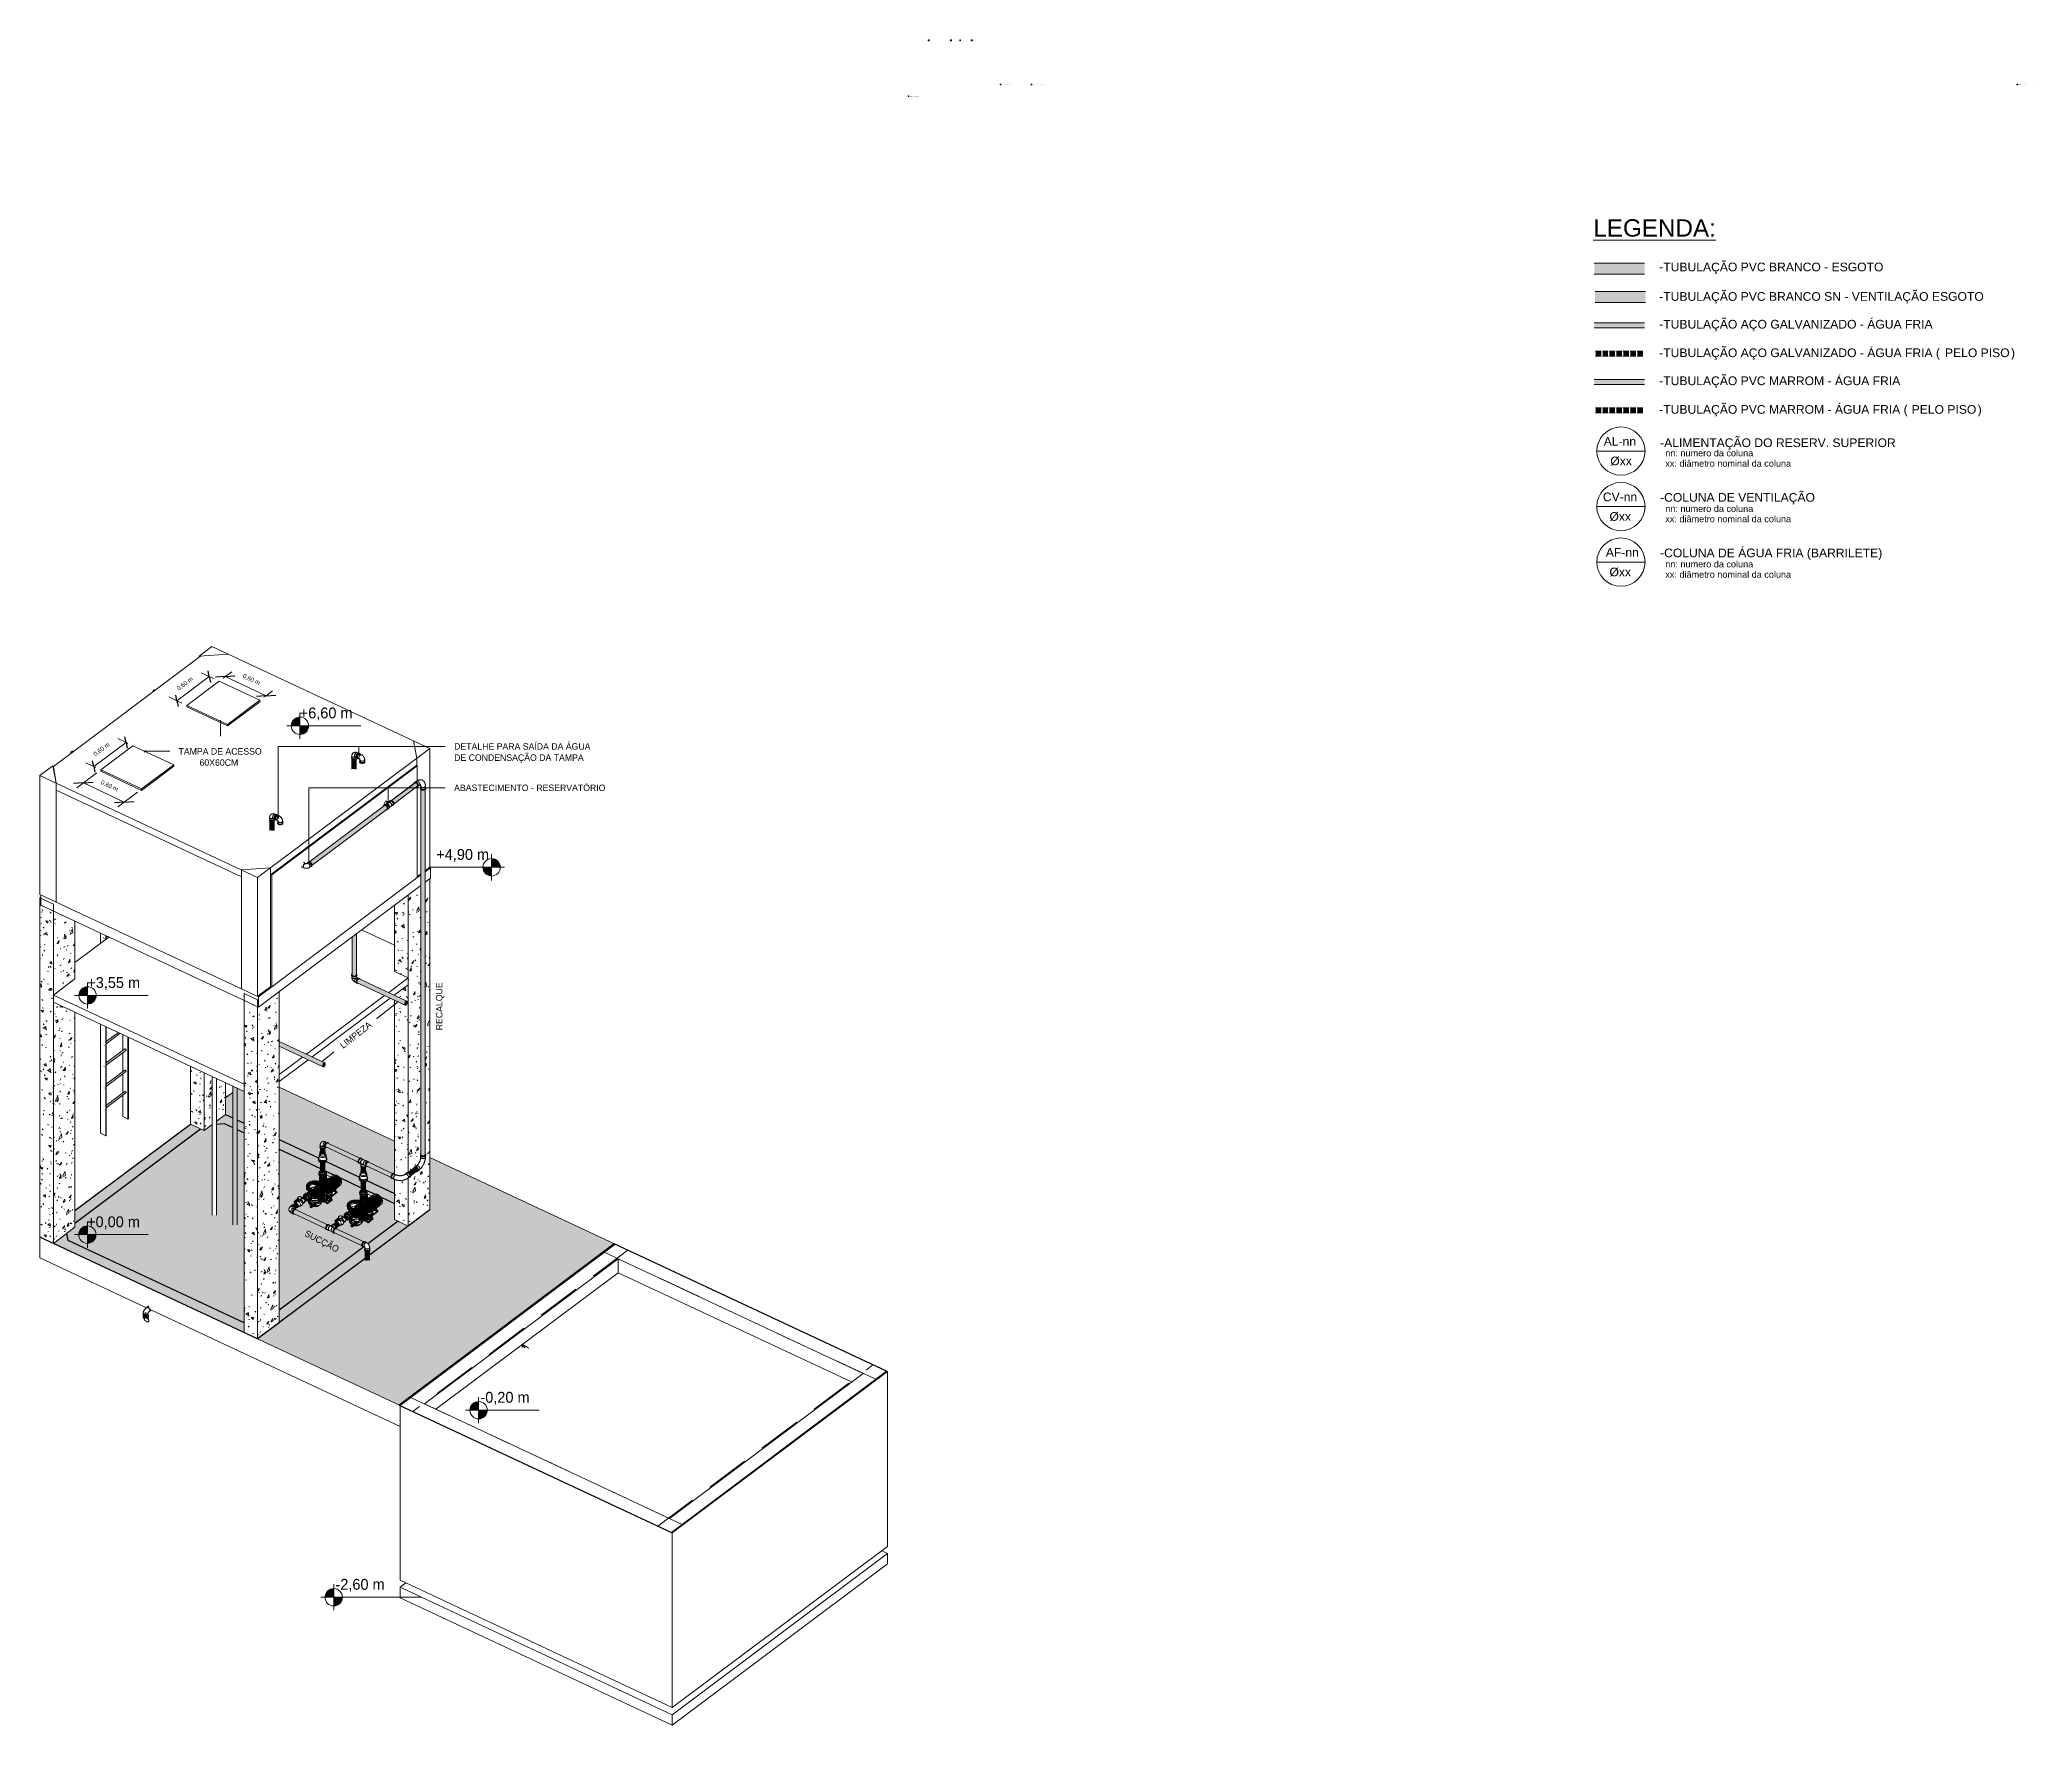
# Model space of a CAD drawing. Header units: metres. Extents: x 147 to 427, y -16 to 162.
# Drawn here: x 404.34 to 427.3, y -16.24 to 3.18 of the extents above; entities that cross this region are included whole.
import ezdxf

# ---------------------------------------------------------------- set-up
doc = ezdxf.new("R2010")
doc.units = ezdxf.units.M
doc.linetypes.add('IMPORT-Dashed _3_', pattern=[0.75, 0.5, -0.25])
for name, color, linetype, lineweight, true_color in [('1053_ARQ_BASE_MATADOURO_dwg', 7, 'Continuous', 5, 0x767676), ('A-FLOR', 7, 'Continuous', 9, 0x007f00), ('A-FLOR-PATT', 7, 'Continuous', 9, 0x007f00)]:
    doc.layers.add(name, color=color, linetype=linetype, lineweight=lineweight, true_color=true_color)
for name, color, linetype, lineweight in [('A-ANNO-DIMS', 7, 'Continuous', 5), ('A-ANNO-DIMS-50', 7, 'Continuous', 5), ('A-DETL', 7, 'Continuous', 5), ('A-DETL-GENF', 7, 'Continuous', 5), ('A-DETL-MEDM', 7, 'Continuous', 15), ('A-PAREDE', 7, 'Continuous', 30), ('A-WALL', 7, 'Continuous', 9), ('A_PROJEÇÃO', 7, 'IMPORT-Dashed _3_', 5), ('G-ANNO-DIMS', 7, 'Continuous', 5), ('G-ANNO-TEXT', 7, 'Continuous', 5), ('P-PIPE', 7, 'Continuous', 5), ('P-SANR-FIXT', 7, 'Continuous', 5), ('Q-SPCQ', 7, 'Continuous', 5), ('S-COLS', 7, 'Continuous', 5)]:
    doc.layers.add(name, color=color, linetype=linetype, lineweight=lineweight)
doc.styles.add('Arial', font='arial.ttf', dxfattribs={"height": 0.1})
doc.styles.add('Arial_27', font='arial.ttf', dxfattribs={"height": 0.2})
doc.styles.add('Arial_28', font='arial.ttf', dxfattribs={"height": 0.075})
doc.styles.add('Arial_I', font='arial.ttf', dxfattribs={"height": 0.1})
doc.styles.add('Century Gothic', font='GOTHIC.TTF', dxfattribs={"height": 0.05})
doc.styles.add('Century Gothic_1', font='GOTHIC.TTF', dxfattribs={"height": 0.075})
doc.styles.add('Century Gothic_3', font='GOTHIC.TTF', dxfattribs={"height": 0.125})
doc.styles.add('Century Gothic_4', font='GOTHIC.TTF', dxfattribs={"height": 0.0035})
doc.dimstyles.new('Setores_1_mm', dxfattribs={"dimscale": 0.3048, "dimtxt": 0.052208, "dimasz": 0.520833, "dimexe": 0.393701, "dimexo": 0.246063, "dimgap": 0.287073, "dimtad": 1, "dimrnd": 0.01, "dimzin": 0, "dimdsep": 46, "dimtxsty": 'Century Gothic', "dimblk1": 'OBLIQUE', "dimblk2": 'OBLIQUE', "dimsah": 1, "dimcen": 0.09, "dimazin": 0, "dimtfac": 1, "dimtdec": 4, "dimtix": 1, "dimtmove": 0, "dimatfit": 3, "dimfxl": 1, "dimtvp": 1, "dimtolj": 1, "dimtzin": 0, "dimarcsym": 2})
pattern_1 = [(66.488, (173.182, -8.106), (0.2258913, 0.1435726), [0.03806, -0.41864]), (32.439, (173.182, -8.106), (-0.043703, 0.275211), [0.0223, -0.24535]), (99.022, (173.201, -8.094), (0.182193, 0.4187815), [0.02322, -0.25544]), (64.581, (173.182, -8.024), (0.3361065, 0.184093), [0.05715, -0.62861]), (95.479, (173.21, -8.009), (0.294356, 0.619375), [0.03644, -0.40085]), (28.709, (173.182, -8.024), (0.29435, 0.619374), [0.03193, -0.35128]), (51.303, (173.213, -8.021), (0.187991, -0.023976), [0.03527, -0.38797]), (352.732, (173.213, -8.021), (0.076629, 0.354302), [0.01579, -0.17372]), (77.796, (173.229, -8.023), (0.264619, 0.3303264), [0.03021, -0.33228]), (60.21, (173.182, -8.106), (0.00383186, 0.1391553), [0.0166, -0.3113, 0.0166, -0.32035, -0.33317]), (60.21, (173.182, -8.106), (0.00383186, 0.1391553), [-0.66484, 0.0166, -0.31658]), (42.628, (173.182, -8.106), (0.0828553, 0.2235527), [0.014, -0.14811, 0.014, -0.25632, -0.10715]), (42.628, (173.182, -8.106), (0.0828553, 0.2235527), [-0.43244, 0.014, -0.09315]), (355.49, (173.112, -8.159), (0.1681203, 0.1167417), [0.00879, -0.05782, 0.00879, -0.19903, -0.27576]), (355.49, (173.112, -8.159), (0.1681203, 0.1167417), [-0.27443, 0.00879, -0.26697]), (336.159, (173.08, -8.182), (0.183663, 0.178603), [0.00838, -0.07413, 0.00838, -0.12312, -0.18658]), (336.159, (173.08, -8.182), (0.183663, 0.178603), [-0.214, 0.00838, -0.17821])]
pattern_2 = [(37.1, (183.152, -6.918), (0.285897, -0.159425), [0.02409, -0.26502]), (330.855, (183.152, -6.918), (-0.055305, 0.3338195), [0.02728, -0.30007]), (99.407, (183.176, -6.931), (0.230597, 0.1743955), [0.0282, -0.31017]), (31.078, (183.152, -6.836), (0.4254, -0.266755), [0.03625, -0.39874]), (96.139, (183.187, -6.859), (0.372554, 0.224539), [0.04118, -0.45295]), (327.91, (183.152, -6.836), (0.372552, 0.224549), [0.04184, -0.46027]), (355.797, (183.192, -6.875), (0.237922, -0.27613), [0.02798, -0.30783]), (310.75, (183.192, -6.875), (0.096985, 0.2515133), [0.03037, -0.33412]), (68.913, (183.212, -6.898), (0.334911, -0.024614), [0.02246, -0.2471]), (17.764, (183.152, -6.918), (0.0048522, 0.1340203), [0.01096, -0.20555, 0.01096, -0.21152, -0.21999]), (17.764, (183.152, -6.918), (0.0048522, 0.1340203), [-0.43899, 0.01096, -0.20903]), (341.606, (183.152, -6.918), (0.104863, 0.1124244), [0.01374, -0.14535, 0.01374, -0.25155, -0.10516]), (341.606, (183.152, -6.918), (0.104863, 0.1124244), [-0.42438, 0.01374, -0.09141]), (311.707, (183.063, -6.877), (0.2127834, -0.1087668), [0.01667, -0.10965, 0.01667, -0.37745, -0.52297]), (311.707, (183.063, -6.877), (0.2127834, -0.1087668), [-0.52044, 0.01667, -0.50629]), (305.365, (183.023, -6.858), (0.232455, -0.0677502), [0.01676, -0.14826, 0.01676, -0.24626, -0.37319]), (305.365, (183.023, -6.858), (0.232455, -0.0677502), [-0.42803, 0.01676, -0.35644])]
pattern_3 = [(66.488, (170.828, -7.005), (0.2258913, 0.1435726), [0.03806, -0.41864]), (32.439, (170.828, -7.005), (-0.043703, 0.275211), [0.0223, -0.24535]), (99.022, (170.847, -6.993), (0.182193, 0.4187815), [0.02322, -0.25544]), (64.581, (170.828, -6.923), (0.3361065, 0.184093), [0.05715, -0.62861]), (95.479, (170.856, -6.908), (0.294356, 0.619375), [0.03644, -0.40085]), (28.709, (170.828, -6.923), (0.29435, 0.619374), [0.03193, -0.35128]), (51.303, (170.859, -6.92), (0.187991, -0.023976), [0.03527, -0.38797]), (352.732, (170.859, -6.92), (0.076629, 0.354302), [0.01579, -0.17372]), (77.796, (170.875, -6.922), (0.264619, 0.3303264), [0.03021, -0.33228]), (60.21, (170.828, -7.005), (0.00383186, 0.1391553), [0.0166, -0.3113, 0.0166, -0.32035, -0.33317]), (60.21, (170.828, -7.005), (0.00383186, 0.1391553), [-0.66484, 0.0166, -0.31658]), (42.628, (170.828, -7.005), (0.0828553, 0.2235527), [0.014, -0.14811, 0.014, -0.25632, -0.10715]), (42.628, (170.828, -7.005), (0.0828553, 0.2235527), [-0.43244, 0.014, -0.09315]), (355.49, (170.758, -7.058), (0.1681203, 0.1167417), [0.00879, -0.05782, 0.00879, -0.19903, -0.27576]), (355.49, (170.758, -7.058), (0.1681203, 0.1167417), [-0.27443, 0.00879, -0.26697]), (336.159, (170.726, -7.081), (0.183663, 0.178603), [0.00838, -0.07413, 0.00838, -0.12312, -0.18658]), (336.159, (170.726, -7.081), (0.183663, 0.178603), [-0.214, 0.00838, -0.17821])]
pattern_4 = [(37.1, (181.416, -8.219), (0.285897, -0.159425), [0.02409, -0.26502]), (330.855, (181.416, -8.219), (-0.055305, 0.3338195), [0.02728, -0.30007]), (99.407, (181.44, -8.232), (0.230597, 0.1743955), [0.0282, -0.31017]), (31.078, (181.416, -8.137), (0.4254, -0.266755), [0.03625, -0.39874]), (96.139, (181.451, -8.159), (0.372554, 0.224539), [0.04118, -0.45295]), (327.91, (181.416, -8.137), (0.372552, 0.224549), [0.04184, -0.46027]), (355.797, (181.456, -8.176), (0.237922, -0.27613), [0.02798, -0.30783]), (310.75, (181.456, -8.176), (0.096985, 0.2515133), [0.03037, -0.33412]), (68.913, (181.476, -8.199), (0.334911, -0.024614), [0.02246, -0.2471]), (17.764, (181.416, -8.219), (0.0048522, 0.1340203), [0.01096, -0.20555, 0.01096, -0.21152, -0.21999]), (17.764, (181.416, -8.219), (0.0048522, 0.1340203), [-0.43899, 0.01096, -0.20903]), (341.606, (181.416, -8.219), (0.104863, 0.1124244), [0.01374, -0.14535, 0.01374, -0.25155, -0.10516]), (341.606, (181.416, -8.219), (0.104863, 0.1124244), [-0.42438, 0.01374, -0.09141]), (311.707, (181.327, -8.177), (0.2127834, -0.1087668), [0.01667, -0.10965, 0.01667, -0.37745, -0.52297]), (311.707, (181.327, -8.177), (0.2127834, -0.1087668), [-0.52044, 0.01667, -0.50629]), (305.365, (181.287, -8.159), (0.232455, -0.0677502), [0.01676, -0.14826, 0.01676, -0.24626, -0.37319]), (305.365, (181.287, -8.159), (0.232455, -0.0677502), [-0.42803, 0.01676, -0.35644])]

msp = doc.modelspace()

# ---------------------------------------------------------------- texts
at = {"layer": 'G-ANNO-DIMS', "char_height": 0.125, "attachment_point": 1, "line_spacing_factor": 0.984502, "style": 'Century Gothic_3'}
for s, insert, width in [('+6,60 m', (407.331, -4.513), 0.77055), ('+4,90 m', (408.905, -6.144), 0.77055), ('+3,55 m', (404.882, -7.621), 0.77055), ('+0,00 m', (404.88, -10.378), 0.77055), ('-0,20 m', (409.414, -12.401), 0.7126), ('-2,60 m', (407.743, -14.557), 0.7126)]:
    msp.add_mtext(s, dxfattribs=dict(at, insert=insert, width=width))
at = {"layer": 'G-ANNO-TEXT', "attachment_point": 1}
for s, insert, char_height, width, style in [('CORTE DD _________________________________________________________________________ ESC 1/50', (414.589, 3.18), 0.0035, 0.28139, 'Century Gothic_4'), ('CORTE EE ______________ ESC 1/50', (414.845, 3.18), 0.0035, 0.09909, 'Century Gothic_4'), ('CORTE FF _________________ ESC 1/50', (414.951, 3.18), 0.0035, 0.10759, 'Century Gothic_4'), ('CORTE HH ______________________________________________________________________________________________ ESC 1/50', (415.084, 3.18), 0.0035, 0.34457, 'Century Gothic_4'), ("ISOMÉTRICA 01 - CAIXA D'ÁGUA E TANQUE - ESC  _________________________ 1/50", (414.359, 2.534), 0.0035, 0.23217, 'Century Gothic_4'), ("PLANTA BAIXA _ BWC'S_VESTIÁRIOS_ADM - ESC _________________________________________________________________________________ 1/20", (415.417, 2.67), 0.0035, 0.39563, 'Century Gothic_4'), ('PLANTA BAIXA _ MATADOURO_COREMAS - ESC __________1/1000', (415.774, 2.67), 0.0035, 0.18575, 'Century Gothic_4'), ("PLANTA BAIXA _CAIXA_D'ÁGUA - ESC __________________________ 1/25", (427.138, 2.67), 0.0035, 0.20074, 'Century Gothic_4'), ('-TUBULAÇÃO PVC BRANCO - ESGOTO', (423.003, 0.615), 0.1, 3.18671, 'Arial'), ('-TUBULAÇÃO PVC BRANCO SN - VENTILAÇÃO ESGOTO', (423.003, 0.275), 0.1, 4.61772, 'Arial'), ('-TUBULAÇÃO AÇO GALVANIZADO - ÁGUA FRIA', (423.003, -0.045), 0.1, 3.88818, 'Arial'), ('-TUBULAÇÃO AÇO GALVANIZADO - ÁGUA FRIA (', (423.003, -0.374), 0.1, 3.9924, 'Arial'), ('PELO PISO', (426.297, -0.374), 0.1, 0.92194, 'Arial_I'), (')', (427.058, -0.374), 0.1, 0.05612, 'Arial'), ('-TUBULAÇÃO PVC MARROM - ÁGUA FRIA', (423.003, -0.697), 0.1, 3.42321, 'Arial'), ('-TUBULAÇÃO PVC MARROM - ÁGUA FRIA (', (423.003, -1.027), 0.1, 3.52743, 'Arial'), ('PELO PISO', (425.913, -1.027), 0.1, 0.92194, 'Arial_I'), (')', (426.674, -1.027), 0.1, 0.05612, 'Arial'), ('AL-nn', (422.363, -1.395), 0.1, 0.46097, 'Arial'), ('-ALIMENTAÇÃO DO RESERV. SUPERIOR', (423.013, -1.411), 0.1, 3.35506, 'Arial'), ('nn: numero da coluna', (423.073, -1.543), 0.075, 1.23059, 'Arial_28'), ('Øxx', (422.439, -1.621), 0.1, 0.30865, 'Arial'), ('xx: diâmetro nominal da coluna', (423.073, -1.662), 0.075, 1.73565, 'Arial_28'), ('CV-nn', (422.353, -2.035), 0.1, 0.48903, 'Arial'), ('-COLUNA DE VENTILAÇÃO', (423.013, -2.041), 0.1, 2.20464, 'Arial'), ('Øxx', (422.429, -2.261), 0.1, 0.30865, 'Arial'), ('nn: numero da coluna', (423.073, -2.183), 0.075, 1.23059, 'Arial_28'), ('xx: diâmetro nominal da coluna', (423.073, -2.302), 0.075, 1.73565, 'Arial_28'), ('AF-nn', (422.387, -2.675), 0.1, 0.46899, 'Arial'), ('-COLUNA DE ÁGUA FRIA (BARRILETE)', (423.013, -2.681), 0.1, 3.16266, 'Arial'), ('Øxx', (422.429, -2.901), 0.1, 0.30865, 'Arial'), ('xx: diâmetro nominal da coluna', (423.073, -2.942), 0.075, 1.73565, 'Arial_28'), ('nn: numero da coluna', (423.073, -2.823), 0.075, 1.23059, 'Arial_28'), ('TAMPA DE ACESSO', (405.934, -4.981), 0.075, 1.17046, 'Century Gothic_1'), ('DETALHE PARA SAÍDA DA ÁGUA', (409.111, -4.924), 0.075, 1.95211, 'Century Gothic_1'), ('DE CONDENSAÇÃO DA TAMPA', (409.111, -5.053), 0.075, 1.92806, 'Century Gothic_1'), ('60X60CM ', (406.176, -5.11), 0.075, 0.62131, 'Century Gothic_1'), ('ABASTECIMENTO - RESERVATÓRIO', (409.111, -5.401), 0.075, 2.06034, 'Century Gothic_1')]:
    msp.add_mtext(s, dxfattribs=dict(at, insert=insert, char_height=char_height, width=width, style=style))
at = {"layer": 'G-ANNO-TEXT', "insert": (422.243, 1.115), "char_height": 0.2, "width": 1.72363, "attachment_point": 1, "style": 'Arial_27', "bg_fill": 3, "box_fill_scale": 1.25, "bg_fill_color": 256, "bg_fill_true_color": 13158600, "bg_fill_transparency": 0}
msp.add_mtext('\\LLEGENDA:', dxfattribs=at)
at = {"layer": 'G-ANNO-TEXT', "char_height": 0.075, "attachment_point": 1, "style": 'Century Gothic_1'}
for s, insert, width, rotation in [('RECALQUE', (408.901, -8.233), 0.6654, 90), ('LIMPEZA', (407.785, -8.391), 0.50506, 38.2209), ('SUCÇÃO', (407.413, -10.533), 0.56118, 332.6207)]:
    msp.add_mtext(s, dxfattribs=dict(at, insert=insert, width=width, rotation=rotation))

# ---------------------------------------------------------------- blocks, each defined once
blk = doc.blocks.new('1053_ARQ_BASE_MATADOURO_dwg_arq geral tgov-4039641-CAIXA D')
at = {"layer": 'A-PAREDE'}
for p, q in [((174.148, -10.312), (175.479, -9.315)), ((174.148, -10.456), (175.597, -9.37)), ((175.729, -9.319), (175.73, -9.319)), ((175.884, -9.203), (175.966, -9.241)), ((176.015, -9.264), (176.097, -9.302)), ((176.015, -9.377), (176.097, -9.416)), ((176.502, -9.492), (176.957, -9.705)), ((176.502, -9.605), (176.978, -9.828)), ((177.031, -9.853), (177.138, -9.903)), ((177.042, -9.745), (177.427, -9.925)), ((177.2, -9.932), (177.449, -10.048)), ((177.498, -10.071), (177.609, -10.123)), ((177.513, -9.965), (177.833, -10.114)), ((178.238, -10.304), (177.543, -10.825)), ((177.671, -10.152), (177.833, -10.228)), ((177.872, -10.435), (177.526, -10.694)), ((177.479, -10.729), (176.502, -11.461))]:
    blk.add_line(p, q, dxfattribs=at)
at = {"layer": 'A-PAREDE', "color": 8, "true_color": 0x808080}
for p, q in [((177.138, -9.903), (177.169, -9.917)), ((177.172, -9.918), (177.2, -9.932)), ((177.609, -10.123), (177.64, -10.137)), ((177.642, -10.139), (177.671, -10.152))]:
    blk.add_line(p, q, dxfattribs=at)
at = {"layer": 'A-PAREDE', "color": 9, "true_color": 0xbfbfbf}
for p, q in [((177.171, -9.918), (177.172, -9.918)), ((177.641, -10.138), (177.642, -10.139))]:
    blk.add_line(p, q, dxfattribs=at)
at = {"layer": 'A-PAREDE'}
for points in [[(175.78, -9.315, 0), (175.869, -9.309, 0), (175.966, -9.354, 0)], [(177.493, -10.862, 0), (176.254, -11.79, 0), (173.743, -10.616, 0)], [(176.097, -11.604, 0), (174.071, -10.656, 0), (174.055, -10.573, 0)], [(177.886, -12.554, 0), (181.024, -14.022, 0), (183.504, -12.164, 0), (180.365, -10.695, 0), (177.886, -12.554, 0)]]:
    blk.add_polyline3d(points, dxfattribs=at)
at = {"layer": 'A_PROJEÇÃO'}
for p, q in [((180.522, -10.769), (178.043, -12.627)), ((183.38, -12.256), (180.241, -10.788)), ((180.867, -13.948), (183.347, -12.09)), ((178.01, -12.461), (181.148, -13.929))]:
    blk.add_line(p, q, dxfattribs=at)
blk = doc.blocks.new('1053_ARQ_BASE_MATADOURO_dwg-3625622-CAIXA D')
blk.add_blockref('1053_ARQ_BASE_MATADOURO_dwg_arq geral tgov-4039641-CAIXA D', (0, 0))
blk = doc.blocks.new('Pilar retangular - 20 x 40 cm-4014565-CAIXA D')
at = {"layer": 'S-COLS', "true_color": 0xc0c0c0}
h = blk.add_hatch(dxfattribs=at)
h.set_pattern_fill('FP_11', color=9, style=0, pattern_type=2)
h.set_pattern_definition(pattern_1)
h.paths.add_polyline_path([(177.99, -10.49), (178.238, -10.304), (178.238, -6.488), (178.185, -6.527), (178.185, -9.656), (178.19, -9.661), (178.191, -9.665), (178.191, -9.675), (178.189, -9.679), (178.189, -9.699), (178.187, -9.702), (178.186, -9.717), (178.181, -9.742), (178.175, -9.76), (178.166, -9.78), (178.154, -9.8), (178.144, -9.814), (178.127, -9.831), (178.121, -9.837), (178.12, -9.84), (178.105, -9.851), (178.104, -9.854), (178.095, -9.861), (178.09, -9.863), (178.084, -9.863), (178.019, -9.911), (178.018, -9.915), (178.015, -9.921), (178.008, -9.926), (178, -9.93), (177.99, -9.938), (177.99, -10.287)])
h.paths.add_polyline_path([(177.99, -9.871), (178.054, -9.822), (178.055, -9.818), (178.057, -9.813), (178.064, -9.808), (178.068, -9.806), (178.072, -9.805), (178.086, -9.794), (178.089, -9.793), (178.102, -9.78), (178.113, -9.763), (178.12, -9.749), (178.127, -9.732), (178.13, -9.721), (178.132, -9.711), (178.133, -9.7), (178.132, -9.7), (178.132, -9.682), (178.132, -9.679), (178.13, -9.676), (178.13, -9.664), (178.132, -9.659), (178.136, -9.656), (178.136, -6.564), (177.99, -6.674), (177.99, -9.839)])
h.paths.add_polyline_path([(178.123, -9.825), (178.123, -9.824), (178.122, -9.824)])
h = blk.add_hatch(dxfattribs=at)
h.set_pattern_fill('FP_12', color=9, style=0, pattern_type=2)
h.set_pattern_definition(pattern_2)
h.paths.add_polyline_path([(177.99, -10.49), (177.989, -9.938), (177.98, -9.942), (177.969, -9.948), (177.949, -9.956), (177.93, -9.961), (177.909, -9.963), (177.888, -9.964), (177.865, -9.961), (177.842, -9.955), (177.833, -9.952), (177.833, -10.416), (177.882, -10.439)])
h.paths.add_polyline_path([(177.89, -9.91), (177.911, -9.909), (177.926, -9.906), (177.939, -9.902), (177.953, -9.895), (177.957, -9.891), (177.968, -9.882), (177.972, -9.876), (177.978, -9.872), (177.983, -9.871), (177.99, -9.871), (177.99, -7.709), (177.833, -7.827), (177.833, -7.833), (177.975, -7.899), (177.977, -7.902), (177.979, -7.905), (177.979, -7.91), (177.979, -7.916), (177.977, -7.922), (177.975, -7.928), (177.972, -7.933), (177.968, -7.938), (177.964, -7.942), (177.96, -7.944), (177.956, -7.945), (177.95, -7.943), (177.833, -7.888), (177.833, -9.891), (177.851, -9.9), (177.853, -9.902), (177.874, -9.908), (177.889, -9.91)])
h.paths.add_polyline_path([(177.851, -9.901), (177.85, -9.901), (177.851, -9.901)])
h.paths.add_polyline_path([(177.99, -7.629), (177.99, -6.674), (177.833, -6.791), (177.833, -7.555), (177.882, -7.578)])
at = {"layer": 'S-COLS'}
for p, q in [((178.238, -10.304), (178.238, -6.488)), ((177.833, -6.791), (177.833, -7.555)), ((177.99, -6.674), (177.99, -9.871)), ((177.833, -7.827), (177.833, -7.833)), ((177.833, -7.888), (177.833, -9.891)), ((177.833, -9.952), (177.833, -10.416)), ((177.99, -9.938), (177.99, -10.49)), ((178.238, -10.304), (177.99, -10.49)), ((177.99, -10.49), (177.833, -10.416))]:
    blk.add_line(p, q, dxfattribs=at)
blk = doc.blocks.new('Pilar retangular - 20 x 40 cm-V291-CAIXA D')
at = {"layer": 'S-COLS', "true_color": 0xc0c0c0}
h = blk.add_hatch(dxfattribs=at)
h.set_pattern_fill('FP_12', color=9, style=0, pattern_type=2)
h.set_pattern_definition(pattern_2)
h.paths.add_polyline_path([(175.636, -9.389), (175.636, -8.721), (175.479, -8.647), (175.479, -9.315)])
h = blk.add_hatch(dxfattribs=at)
h.set_pattern_fill('FP_13', color=9, style=0, pattern_type=2)
h.set_pattern_definition(pattern_3)
h.paths.add_polyline_path([(175.636, -9.389), (175.73, -9.318), (175.73, -8.765), (175.636, -8.721), (175.636, -9.266)])
h.paths.add_polyline_path([(175.78, -9.281), (175.884, -9.203), (175.884, -8.837), (175.78, -8.788), (175.78, -9.266)])
at = {"layer": 'S-COLS'}
for p, q in [((175.479, -8.647), (175.479, -9.315)), ((175.636, -8.721), (175.636, -9.389)), ((175.884, -9.203), (175.884, -8.837)), ((175.636, -9.389), (175.479, -9.315)), ((175.73, -9.318), (175.636, -9.389)), ((175.884, -9.203), (175.78, -9.281))]:
    blk.add_line(p, q, dxfattribs=at)
blk = doc.blocks.new('Pilar retangular - 20 x 40 cm-V292-CAIXA D')
at = {"layer": 'S-COLS', "true_color": 0xc0c0c0}
h = blk.add_hatch(dxfattribs=at)
h.set_pattern_fill('FP_11', color=9, style=0, pattern_type=2)
h.set_pattern_definition(pattern_1)
h.paths.add_polyline_path([(176.254, -11.79), (176.502, -11.605), (176.502, -7.788), (176.264, -7.967), (176.254, -7.962), (176.254, -11.308)])
h = blk.add_hatch(dxfattribs=at)
h.set_pattern_fill('FP_14', color=9, style=0, pattern_type=2)
h.set_pattern_definition(pattern_4)
h.paths.add_polyline_path([(176.254, -11.79), (176.254, -7.962), (176.097, -7.889), (176.097, -11.717)])
at = {"layer": 'S-COLS'}
for p, q in [((176.097, -7.808), (176.097, -11.717)), ((176.254, -7.882), (176.097, -7.808)), ((176.502, -11.605), (176.502, -7.788)), ((176.254, -7.882), (176.254, -11.79)), ((176.502, -11.605), (176.254, -11.79)), ((176.254, -11.79), (176.097, -11.717))]:
    blk.add_line(p, q, dxfattribs=at)
blk = doc.blocks.new('Pilar retangular - 20 x 40 cm-V293-CAIXA D')
at = {"layer": 'S-COLS', "true_color": 0xc0c0c0}
h = blk.add_hatch(dxfattribs=at)
h.set_pattern_fill('FP_15', color=9, style=0, pattern_type=2)
h.set_pattern_definition([(35.205, (178.344, -12.598), (0.3643654, -0.018874), [0.02997, -0.32969]), (357.035, (178.344, -12.598), (-0.070483, 0.2262186), [0.0304, -0.33445]), (107.306, (178.374, -12.6), (0.293883, 0.20735), [0.01975, -0.2172]), (31.675, (178.344, -12.538), (0.542163, -0.049786), [0.04649, -0.51142]), (101.117, (178.389, -12.542), (0.47481, 0.292967), [0.02911, -0.32019]), (354.754, (178.344, -12.538), (0.474805, 0.292965), [0.04537, -0.49907]), (12.803, (178.395, -12.553), (0.3032313, -0.1210845), [0.03648, -0.40124]), (338.232, (178.395, -12.553), (0.1236035, 0.218093), [0.02721, -0.2993]), (60.457, (178.42, -12.563), (0.426833, 0.097), [0.02089, -0.22979]), (24.431, (178.344, -12.598), (0.0061742, 0.1001182), [0.01461, -0.27401, 0.01461, -0.28197, -0.29326]), (24.431, (178.344, -12.598), (0.0061742, 0.1001182), [-0.5852, 0.01461, -0.27865]), (4.457, (178.344, -12.598), (0.1336358, 0.1186237), [0.01667, -0.17631, 0.01667, -0.30513, -0.12756]), (4.457, (178.344, -12.598), (0.1336358, 0.1186237), [-0.51478, 0.01667, -0.11089]), (339.335, (178.231, -12.598), (0.2711825, -0.0067879), [0.01511, -0.09937, 0.01511, -0.34205, -0.47393]), (339.335, (178.231, -12.598), (0.2711825, -0.0067879), [-0.47164, 0.01511, -0.45882]), (331.52, (178.18, -12.598), (0.2962563, 0.0301025), [0.01406, -0.12442, 0.01406, -0.20666, -0.31318]), (331.52, (178.18, -12.598), (0.2962563, 0.0301025), [-0.3592, 0.01406, -0.29912])])
h.paths.add_polyline_path([(173.753, -6.712), (173.753, -6.7), (173.743, -6.707)])
h = blk.add_hatch(dxfattribs=at)
h.set_pattern_fill('FP_14', color=9, style=0, pattern_type=2)
h.set_pattern_definition(pattern_4)
h.paths.add_polyline_path([(173.9, -10.689), (173.9, -6.861), (173.753, -6.792), (173.753, -6.712), (173.743, -6.707), (173.743, -10.616)])
h = blk.add_hatch(dxfattribs=at)
h.set_pattern_fill('FP_13', color=9, style=0, pattern_type=2)
h.set_pattern_definition(pattern_3)
h.paths.add_polyline_path([(173.9, -10.689), (174.148, -10.503), (174.148, -8.025), (173.9, -7.909), (173.9, -10.498)])
h.paths.add_polyline_path([(173.9, -7.828), (174.148, -7.642), (174.148, -6.977), (173.9, -6.861), (173.9, -7.642)])
at = {"layer": 'S-COLS'}
for p, q in [((173.743, -6.707), (173.753, -6.7)), ((173.743, -6.707), (173.743, -10.616)), ((173.9, -6.781), (173.743, -6.707)), ((173.9, -6.781), (173.9, -10.689)), ((174.148, -7.642), (174.148, -6.977)), ((174.148, -10.503), (174.148, -8.025)), ((174.148, -10.503), (173.9, -10.689)), ((173.9, -10.689), (173.743, -10.616))]:
    blk.add_line(p, q, dxfattribs=at)
blk = doc.blocks.new('AF_Soldavel_Curva 45_90 - Standard-3646013-CAIXA D')
at = {"layer": 'P-PIPE'}
for p, q in [((174.991, -11.415), (174.975, -11.427)), ((174.994, -11.41), (174.991, -11.412)), ((175.009, -11.473), (175.005, -11.475)), ((175.009, -11.473), (175.025, -11.461)), ((175.027, -11.459), (175.025, -11.461)), ((175.028, -11.461), (175.031, -11.459)), ((174.934, -11.522), (174.933, -11.515)), ((174.933, -11.519), (174.936, -11.534)), ((174.935, -11.539), (174.934, -11.533)), ((174.935, -11.536), (174.935, -11.541)), ((174.942, -11.542), (174.941, -11.537)), ((174.942, -11.531), (174.942, -11.531)), ((174.95, -11.51), (174.95, -11.51)), ((174.953, -11.519), (174.953, -11.518)), ((174.971, -11.506), (174.97, -11.506)), ((174.983, -11.519), (174.983, -11.519)), ((174.987, -11.523), (174.987, -11.523)), ((174.993, -11.523), (174.99, -11.508)), ((174.99, -11.528), (174.99, -11.531)), ((174.996, -11.529), (174.995, -11.525))]:
    blk.add_line(p, q, dxfattribs=at)
for points in [[(174.933, -11.503, 0), (174.933, -11.497, 0), (174.934, -11.492, 0), (174.935, -11.487, 0), (174.936, -11.482, 0), (174.937, -11.477, 0), (174.939, -11.472, 0), (174.941, -11.468, 0), (174.944, -11.463, 0), (174.946, -11.459, 0), (174.949, -11.454, 0), (174.953, -11.45, 0), (174.956, -11.446, 0), (174.959, -11.442, 0), (174.963, -11.438, 0), (174.967, -11.435, 0), (174.971, -11.431, 0), (174.975, -11.429, 0)], [(174.971, -11.432, 0), (174.975, -11.427, 0), (174.981, -11.425, 0), (174.988, -11.425, 0), (174.996, -11.429, 0), (175.003, -11.435, 0), (175.009, -11.443, 0), (175.013, -11.452, 0), (175.014, -11.46, 0)], [(174.975, -11.429, 0), (174.98, -11.427, 0), (174.987, -11.427, 0), (174.995, -11.431, 0), (175.001, -11.437, 0), (175.007, -11.444, 0), (175.011, -11.452, 0), (175.012, -11.461, 0)], [(174.987, -11.503, 0), (174.987, -11.501, 0), (174.988, -11.5, 0), (174.988, -11.498, 0), (174.988, -11.496, 0), (174.989, -11.495, 0), (174.989, -11.493, 0), (174.99, -11.491, 0), (174.991, -11.49, 0), (174.992, -11.488, 0), (174.994, -11.486, 0), (174.995, -11.484, 0), (174.997, -11.482, 0), (174.999, -11.48, 0), (175.001, -11.478, 0), (175.003, -11.476, 0), (175.005, -11.474, 0), (175.007, -11.472, 0)], [(175.012, -11.461, 0), (175.011, -11.467, 0), (175.007, -11.472, 0)], [(175.014, -11.46, 0), (175.013, -11.468, 0), (175.009, -11.473, 0)], [(175.03, -11.46, 0), (175.028, -11.461, 0), (175.022, -11.463, 0)], [(174.933, -11.515, 0), (174.935, -11.507, 0), (174.94, -11.5, 0), (174.947, -11.494, 0), (174.956, -11.491, 0), (174.966, -11.49, 0), (174.976, -11.493, 0), (174.983, -11.497, 0), (174.988, -11.504, 0), (174.99, -11.512, 0)], [(174.933, -11.503, 0), (174.933, -11.508, 0), (174.934, -11.513, 0), (174.935, -11.518, 0)], [(174.934, -11.533, 0), (174.936, -11.524, 0), (174.941, -11.516, 0), (174.949, -11.51, 0), (174.959, -11.506, 0), (174.97, -11.506, 0), (174.98, -11.508, 0), (174.988, -11.513, 0), (174.993, -11.52, 0), (174.995, -11.526, 0)], [(174.996, -11.533, 0), (174.995, -11.526, 0), (174.992, -11.521, 0), (174.987, -11.516, 0), (174.981, -11.512, 0), (174.974, -11.51, 0), (174.966, -11.51, 0), (174.958, -11.511, 0), (174.95, -11.514, 0), (174.944, -11.519, 0), (174.939, -11.524, 0), (174.936, -11.531, 0), (174.935, -11.537, 0)], [(174.935, -11.537, 0), (174.936, -11.543, 0), (174.939, -11.549, 0), (174.944, -11.554, 0)], [(174.95, -11.51, 0), (174.959, -11.506, 0), (174.969, -11.506, 0), (174.97, -11.506, 0)], [(174.987, -11.503, 0), (174.987, -11.504, 0), (174.988, -11.506, 0), (174.988, -11.507, 0)], [(174.993, -11.544, 0), (174.995, -11.539, 0), (174.996, -11.533, 0)]]:
    blk.add_polyline3d(points, dxfattribs=at)
blk = doc.blocks.new('Escada de mão - Padrão-3987826-CAIXA D')
at = {"layer": 'Q-SPCQ'}
for p, q in [((174.442, -7.231), (174.442, -7.115)), ((174.474, -7.161), (174.472, -7.162)), ((174.484, -7.178), (174.486, -7.177)), ((174.502, -7.143), (174.502, -7.186)), ((174.508, -7.182), (174.508, -7.146)), ((174.508, -7.16), (174.52, -7.151)), ((174.442, -9.421), (174.442, -8.162)), ((174.502, -8.19), (174.502, -9.449)), ((174.508, -9.445), (174.508, -8.193)), ((174.648, -8.259), (174.508, -8.364)), ((174.474, -8.39), (174.472, -8.391)), ((174.484, -8.407), (174.486, -8.406)), ((174.508, -8.389), (174.669, -8.268)), ((174.723, -8.449), (174.508, -8.61)), ((174.508, -8.635), (174.735, -8.465)), ((174.699, -8.467), (174.699, -8.283)), ((174.699, -8.712), (174.699, -8.492)), ((174.759, -8.311), (174.759, -9.256)), ((174.765, -9.252), (174.765, -8.314)), ((174.474, -8.635), (174.472, -8.637)), ((174.484, -8.653), (174.486, -8.651)), ((174.723, -8.694), (174.508, -8.856)), ((174.508, -8.881), (174.735, -8.71)), ((174.474, -8.881), (174.472, -8.883)), ((174.484, -8.899), (174.486, -8.897)), ((174.723, -8.94), (174.508, -9.102)), ((174.508, -9.127), (174.735, -8.956)), ((174.699, -8.958), (174.699, -8.737)), ((174.474, -9.127), (174.472, -9.128)), ((174.484, -9.144), (174.486, -9.143)), ((174.699, -9.228), (174.699, -8.983)), ((174.699, -9.228), (174.759, -9.256)), ((174.759, -9.256), (174.765, -9.252)), ((174.442, -9.421), (174.502, -9.449)), ((174.502, -9.449), (174.508, -9.445))]:
    blk.add_line(p, q, dxfattribs=at)
for points in [[(174.723, -8.449, 0), (174.724, -8.448, 0), (174.725, -8.448, 0), (174.727, -8.448, 0), (174.729, -8.449, 0), (174.731, -8.45, 0), (174.733, -8.452, 0), (174.735, -8.454, 0), (174.736, -8.456, 0), (174.737, -8.458, 0), (174.737, -8.46, 0)], [(174.737, -8.46, 0), (174.737, -8.462, 0), (174.736, -8.464, 0), (174.735, -8.465, 0)], [(174.723, -8.694, 0), (174.724, -8.694, 0), (174.725, -8.694, 0), (174.727, -8.694, 0), (174.729, -8.694, 0), (174.731, -8.696, 0), (174.733, -8.697, 0), (174.735, -8.699, 0), (174.736, -8.702, 0), (174.737, -8.704, 0), (174.737, -8.706, 0)], [(174.737, -8.706, 0), (174.737, -8.708, 0), (174.736, -8.71, 0), (174.735, -8.711, 0)], [(174.723, -8.94, 0), (174.724, -8.94, 0), (174.725, -8.939, 0), (174.727, -8.94, 0), (174.729, -8.94, 0), (174.731, -8.941, 0), (174.733, -8.943, 0), (174.735, -8.945, 0), (174.736, -8.947, 0), (174.737, -8.95, 0), (174.737, -8.952, 0)], [(174.737, -8.952, 0), (174.737, -8.954, 0), (174.736, -8.955, 0), (174.735, -8.957, 0)]]:
    blk.add_polyline3d(points, dxfattribs=at)
blk = doc.blocks.new('Bomba Jacuzzi1 - 15B-T 1_1_2CV TRIF_220_380V _1 1_2CV_-2414014-CAIXA D')
at = {"layer": 'P-SANR-FIXT', "color": 4, "lineweight": 15, "true_color": 0x00ffff}
for p, q in [((177.287, -10.252), (177.287, -10.27)), ((177.288, -10.26), (177.288, -10.261)), ((177.3, -10.272), (177.299, -10.255)), ((177.299, -10.27), (177.299, -10.271)), ((177.299, -10.271), (177.3, -10.28)), ((177.3, -10.254), (177.3, -10.252)), ((177.3, -10.257), (177.3, -10.269)), ((177.301, -10.261), (177.3, -10.269)), ((177.3, -10.269), (177.3, -10.272)), ((177.31, -10.287), (177.3, -10.272)), ((177.3, -10.273), (177.302, -10.279)), ((177.3, -10.28), (177.302, -10.284)), ((177.31, -10.232), (177.301, -10.249)), ((177.301, -10.249), (177.302, -10.267)), ((177.302, -10.267), (177.306, -10.276)), ((177.302, -10.279), (177.305, -10.287)), ((177.312, -10.316), (177.302, -10.324)), ((177.312, -10.317), (177.302, -10.324)), ((177.306, -10.244), (177.305, -10.247)), ((177.305, -10.248), (177.305, -10.251)), ((177.305, -10.287), (177.313, -10.296)), ((177.322, -10.314), (177.305, -10.327)), ((177.306, -10.276), (177.313, -10.284)), ((177.308, -10.233), (177.307, -10.234)), ((177.323, -10.221), (177.31, -10.232)), ((177.31, -10.276), (177.311, -10.283)), ((177.31, -10.306), (177.311, -10.3)), ((177.31, -10.305), (177.31, -10.306)), ((177.31, -10.307), (177.31, -10.306)), ((177.311, -10.283), (177.311, -10.284)), ((177.311, -10.284), (177.311, -10.287)), ((177.311, -10.288), (177.311, -10.289)), ((177.311, -10.289), (177.312, -10.308)), ((177.312, -10.308), (177.312, -10.316)), ((177.313, -10.284), (177.333, -10.297)), ((177.313, -10.296), (177.323, -10.304)), ((177.313, -10.328), (177.313, -10.331)), ((177.315, -10.245), (177.315, -10.251)), ((177.315, -10.249), (177.315, -10.247)), ((177.32, -10.313), (177.324, -10.313)), ((177.324, -10.313), (177.322, -10.314)), ((177.324, -10.231), (177.33, -10.225)), ((177.324, -10.304), (177.333, -10.309)), ((177.324, -10.306), (177.332, -10.311)), ((177.328, -10.31), (177.325, -10.312)), ((177.332, -10.303), (177.326, -10.299)), ((177.332, -10.311), (177.334, -10.309)), ((177.333, -10.318), (177.332, -10.311)), ((177.332, -10.311), (177.335, -10.312)), ((177.337, -10.31), (177.335, -10.312)), ((177.335, -10.312), (177.335, -10.319)), ((177.336, -10.289), (177.354, -10.295)), ((177.347, -10.209), (177.345, -10.21)), ((177.354, -10.295), (177.375, -10.299)), ((177.366, -10.319), (177.384, -10.32)), ((177.369, -10.319), (177.371, -10.319)), ((177.375, -10.299), (177.396, -10.299)), ((177.396, -10.299), (177.417, -10.296)), ((177.396, -10.32), (177.407, -10.319)), ((177.402, -10.319), (177.405, -10.319)), ((177.417, -10.296), (177.417, -10.296)), ((177.439, -10.215), (177.418, -10.209)), ((177.424, -10.208), (177.419, -10.207)), ((177.437, -10.213), (177.424, -10.208)), ((177.428, -10.21), (177.427, -10.212)), ((177.43, -10.196), (177.428, -10.21)), ((177.431, -10.218), (177.444, -10.226)), ((177.439, -10.186), (177.432, -10.192)), ((177.436, -10.161), (177.436, -10.174)), ((177.436, -10.161), (177.436, -10.176)), ((177.44, -10.193), (177.436, -10.192)), ((177.44, -10.213), (177.437, -10.215)), ((177.439, -10.187), (177.44, -10.186)), ((177.44, -10.216), (177.439, -10.215)), ((177.44, -10.161), (177.44, -10.2)), ((177.44, -10.186), (177.44, -10.187)), ((177.44, -10.2), (177.44, -10.209)), ((177.44, -10.209), (177.44, -10.216)), ((177.45, -10.222), (177.45, -10.222)), ((177.464, -10.287), (177.45, -10.298)), ((177.451, -10.222), (177.453, -10.22)), ((177.451, -10.281), (177.461, -10.27)), ((177.456, -10.221), (177.453, -10.223)), ((177.455, -10.434), (177.461, -10.308)), ((177.497, -10.324), (177.457, -10.354)), ((177.458, -10.251), (177.458, -10.244)), ((177.458, -10.246), (177.458, -10.247)), ((177.461, -10.27), (177.467, -10.258)), ((177.461, -10.308), (177.462, -10.289)), ((177.462, -10.289), (177.462, -10.285)), ((177.462, -10.299), (177.462, -10.297)), ((177.463, -10.307), (177.462, -10.299)), ((177.462, -10.301), (177.463, -10.306)), ((177.463, -10.285), (177.463, -10.276)), ((177.463, -10.306), (177.463, -10.305)), ((177.464, -10.286), (177.464, -10.287)), ((177.467, -10.258), (177.468, -10.245)), ((177.467, -10.348), (177.497, -10.326)), ((177.472, -10.25), (177.473, -10.251)), ((177.474, -10.262), (177.473, -10.259)), ((177.473, -10.259), (177.473, -10.259)), ((177.473, -10.267), (177.473, -10.263)), ((177.474, -10.27), (177.473, -10.267)), ((177.474, -10.269), (177.474, -10.257)), ((177.475, -10.27), (177.474, -10.262)), ((177.477, -10.268), (177.474, -10.266)), ((177.479, -10.27), (177.477, -10.269)), ((177.485, -10.276), (177.48, -10.271)), ((177.484, -10.257), (177.484, -10.255)), ((177.486, -10.261), (177.485, -10.258)), ((177.486, -10.264), (177.486, -10.261)), ((177.487, -10.27), (177.487, -10.252)), ((177.507, -10.24), (177.507, -10.161)), ((177.509, -10.209), (177.507, -10.207)), ((177.507, -10.218), (177.507, -10.217)), ((177.557, -10.248), (177.507, -10.218)), ((177.509, -10.209), (177.516, -10.203)), ((177.51, -10.209), (177.509, -10.209)), ((177.51, -10.201), (177.51, -10.199)), ((177.51, -10.199), (177.557, -10.221)), ((177.51, -10.209), (177.515, -10.212)), ((177.511, -10.174), (177.511, -10.161)), ((177.511, -10.176), (177.511, -10.161)), ((177.557, -10.196), (177.511, -10.174)), ((177.515, -10.203), (177.518, -10.2)), ((177.515, -10.212), (177.565, -10.242)), ((177.516, -10.126), (177.521, -10.122)), ((177.516, -10.203), (177.571, -10.237)), ((177.521, -10.122), (177.603, -10.161)), ((177.521, -10.206), (177.522, -10.206)), ((177.528, -10.21), (177.53, -10.209)), ((177.529, -10.211), (177.531, -10.21)), ((177.536, -10.216), (177.539, -10.214)), ((177.538, -10.217), (177.54, -10.215)), ((177.546, -10.222), (177.548, -10.22)), ((177.548, -10.223), (177.549, -10.221)), ((177.557, -10.196), (177.603, -10.161)), ((177.603, -10.186), (177.557, -10.221)), ((177.559, -10.21), (177.557, -10.196)), ((177.557, -10.221), (177.559, -10.21)), ((177.559, -10.21), (177.605, -10.175)), ((177.559, -10.22), (177.597, -10.192)), ((177.559, -10.22), (177.559, -10.22)), ((177.559, -10.23), (177.559, -10.22)), ((177.57, -10.312), (177.563, -10.258)), ((177.563, -10.382), (177.57, -10.334)), ((177.566, -10.312), (177.568, -10.301)), ((177.567, -10.235), (177.635, -10.183)), ((177.569, -10.236), (177.636, -10.185)), ((177.571, -10.252), (177.578, -10.306)), ((177.578, -10.328), (177.571, -10.376)), ((177.595, -10.129), (177.572, -10.146)), ((177.575, -10.241), (177.635, -10.196)), ((177.576, -10.242), (177.642, -10.193)), ((177.577, -10.244), (177.643, -10.195)), ((177.578, -10.25), (177.64, -10.204)), ((177.578, -10.247), (177.586, -10.307)), ((177.578, -10.306), (177.579, -10.317)), ((177.579, -10.312), (177.578, -10.31)), ((177.586, -10.317), (177.578, -10.37)), ((177.579, -10.318), (177.578, -10.328)), ((177.641, -10.321), (177.578, -10.368)), ((177.578, -10.325), (177.579, -10.323)), ((177.579, -10.254), (177.647, -10.203)), ((177.579, -10.256), (177.648, -10.205)), ((177.579, -10.312), (177.586, -10.307)), ((177.579, -10.361), (177.641, -10.315)), ((177.586, -10.317), (177.579, -10.323)), ((177.58, -10.261), (177.644, -10.213)), ((177.58, -10.267), (177.651, -10.214)), ((177.581, -10.269), (177.652, -10.215)), ((177.581, -10.27), (177.646, -10.222)), ((177.582, -10.151), (177.583, -10.15)), ((177.582, -10.278), (177.654, -10.224)), ((177.582, -10.28), (177.654, -10.226)), ((177.583, -10.152), (177.584, -10.151)), ((177.583, -10.288), (177.655, -10.234)), ((177.583, -10.289), (177.655, -10.235)), ((177.584, -10.296), (177.654, -10.243)), ((177.584, -10.297), (177.654, -10.245)), ((177.584, -10.295), (177.637, -10.256)), ((177.585, -10.302), (177.652, -10.252)), ((177.585, -10.303), (177.652, -10.253)), ((177.586, -10.306), (177.649, -10.259)), ((177.586, -10.306), (177.648, -10.26)), ((177.586, -10.307), (177.643, -10.264)), ((177.589, -10.154), (177.592, -10.152)), ((177.59, -10.155), (177.593, -10.152)), ((177.597, -10.158), (177.601, -10.155)), ((177.597, -10.192), (177.597, -10.212)), ((177.605, -10.205), (177.597, -10.211)), ((177.599, -10.159), (177.602, -10.156)), ((177.603, -10.161), (177.605, -10.175)), ((177.605, -10.175), (177.603, -10.186)), ((177.603, -10.186), (177.605, -10.185)), ((177.604, -10.165), (177.61, -10.16)), ((177.604, -10.167), (177.612, -10.161)), ((177.604, -10.18), (177.62, -10.168)), ((177.604, -10.185), (177.618, -10.175)), ((177.605, -10.185), (177.604, -10.184)), ((177.605, -10.178), (177.619, -10.167)), ((177.605, -10.173), (177.61, -10.169)), ((177.605, -10.191), (177.627, -10.175)), ((177.605, -10.194), (177.629, -10.176)), ((177.605, -10.196), (177.625, -10.181)), ((177.605, -10.205), (177.605, -10.185)), ((177.616, -10.287), (177.614, -10.287)), ((177.616, -10.287), (177.625, -10.28)), ((177.617, -10.318), (177.616, -10.287)), ((177.623, -10.28), (177.625, -10.28)), ((177.625, -10.28), (177.626, -10.311)), ((177.641, -10.315), (177.626, -10.308)), ((177.647, -10.261), (177.64, -10.267)), ((177.641, -10.315), (177.641, -10.321)), ((177.643, -10.265), (177.677, -10.239)), ((177.648, -10.259), (177.643, -10.265)), ((177.644, -10.267), (177.654, -10.259)), ((177.652, -10.253), (177.649, -10.259)), ((177.655, -10.246), (177.653, -10.252)), ((177.656, -10.235), (177.655, -10.244)), ((177.311, -10.432), (177.311, -10.434)), ((177.318, -10.415), (177.319, -10.434)), ((177.337, -10.408), (177.329, -10.404)), ((177.33, -10.403), (177.337, -10.407)), ((177.33, -10.482), (177.33, -10.483)), ((177.333, -10.48), (177.331, -10.481)), ((177.34, -10.47), (177.332, -10.477)), ((177.334, -10.481), (177.336, -10.479)), ((177.334, -10.479), (177.334, -10.48)), ((177.338, -10.483), (177.334, -10.481)), ((177.334, -10.494), (177.338, -10.497)), ((177.337, -10.478), (177.336, -10.479)), ((177.339, -10.48), (177.337, -10.397)), ((177.337, -10.478), (177.339, -10.479)), ((177.338, -10.479), (177.339, -10.479)), ((177.338, -10.483), (177.341, -10.481)), ((177.339, -10.388), (177.341, -10.481)), ((177.34, -10.499), (177.339, -10.496)), ((177.34, -10.499), (177.342, -10.501)), ((177.341, -10.481), (177.341, -10.481)), ((177.341, -10.496), (177.344, -10.494)), ((177.342, -10.481), (177.342, -10.482)), ((177.342, -10.501), (177.365, -10.483)), ((177.342, -10.497), (177.342, -10.501)), ((177.343, -10.372), (177.347, -10.372)), ((177.344, -10.484), (177.343, -10.484)), ((177.345, -10.381), (177.368, -10.363)), ((177.345, -10.487), (177.346, -10.486)), ((177.346, -10.489), (177.345, -10.489)), ((177.345, -10.492), (177.346, -10.492)), ((177.346, -10.496), (177.366, -10.481)), ((177.347, -10.384), (177.357, -10.376)), ((177.347, -10.384), (177.357, -10.377)), ((177.422, -10.439), (177.492, -10.386)), ((177.435, -10.409), (177.435, -10.409)), ((177.454, -10.403), (177.455, -10.403)), ((177.501, -10.369), (177.455, -10.403)), ((177.455, -10.383), (177.458, -10.385)), ((177.504, -10.35), (177.458, -10.385)), ((177.46, -10.408), (177.462, -10.409)), ((177.493, -10.386), (177.462, -10.409)), ((177.462, -10.41), (177.493, -10.387)), ((177.462, -10.413), (177.526, -10.443)), ((177.462, -10.417), (177.483, -10.427)), ((177.526, -10.448), (177.462, -10.418)), ((177.462, -10.434), (177.462, -10.432)), ((177.463, -10.383), (177.504, -10.352)), ((177.463, -10.399), (177.501, -10.37)), ((177.463, -10.413), (177.463, -10.411)), ((177.464, -10.392), (177.464, -10.39)), ((177.466, -10.372), (177.466, -10.37)), ((177.468, -10.349), (177.468, -10.347)), ((177.474, -10.423), (177.483, -10.427)), ((177.474, -10.43), (177.474, -10.423)), ((177.483, -10.434), (177.474, -10.43)), ((177.483, -10.427), (177.526, -10.447)), ((177.483, -10.434), (177.483, -10.427)), ((177.488, -10.43), (177.483, -10.434)), ((177.514, -10.423), (177.502, -10.393)), ((177.505, -10.401), (177.559, -10.36)), ((177.507, -10.398), (177.516, -10.422)), ((177.514, -10.423), (177.516, -10.422)), ((177.524, -10.442), (177.514, -10.423)), ((177.516, -10.422), (177.526, -10.44)), ((177.526, -10.447), (177.524, -10.442)), ((177.524, -10.446), (177.526, -10.447)), ((177.524, -10.453), (177.524, -10.446)), ((177.526, -10.455), (177.524, -10.453)), ((177.526, -10.443), (177.56, -10.418)), ((177.526, -10.447), (177.56, -10.422)), ((177.56, -10.423), (177.526, -10.448)), ((177.56, -10.429), (177.526, -10.455)), ((177.526, -10.443), (177.526, -10.448)), ((177.526, -10.447), (177.526, -10.455)), ((177.527, -10.447), (177.529, -10.445)), ((177.534, -10.378), (177.557, -10.386)), ((177.56, -10.418), (177.547, -10.412)), ((177.555, -10.406), (177.568, -10.412)), ((177.568, -10.417), (177.555, -10.41)), ((177.555, -10.41), (177.568, -10.416)), ((177.56, -10.423), (177.56, -10.418)), ((177.568, -10.423), (177.56, -10.42)), ((177.56, -10.429), (177.56, -10.422)), ((177.562, -10.385), (177.569, -10.38)), ((177.569, -10.384), (177.568, -10.38)), ((177.568, -10.412), (177.583, -10.401)), ((177.568, -10.416), (177.583, -10.405)), ((177.583, -10.406), (177.568, -10.417)), ((177.568, -10.417), (177.568, -10.412)), ((177.583, -10.413), (177.568, -10.423)), ((177.568, -10.423), (177.568, -10.416)), ((177.569, -10.379), (177.576, -10.374)), ((177.569, -10.384), (177.572, -10.382)), ((177.577, -10.402), (177.569, -10.384)), ((177.571, -10.376), (177.571, -10.378)), ((177.571, -10.379), (177.572, -10.382)), ((177.572, -10.382), (177.58, -10.4)), ((177.583, -10.401), (177.58, -10.4)), ((177.58, -10.408), (177.583, -10.406)), ((177.583, -10.406), (177.583, -10.401)), ((177.583, -10.413), (177.583, -10.405))]:
    blk.add_line(p, q, dxfattribs=at)
at = {"layer": 'P-SANR-FIXT', "color": 131, "lineweight": 15, "true_color": 0x80ffff}
for p, q in [((177.3, -10.252), (177.304, -10.243)), ((177.304, -10.251), (177.301, -10.259)), ((177.304, -10.252), (177.301, -10.26)), ((177.301, -10.261), (177.301, -10.261)), ((177.305, -10.243), (177.309, -10.237)), ((177.31, -10.244), (177.305, -10.251)), ((177.308, -10.322), (177.306, -10.326)), ((177.306, -10.326), (177.308, -10.322)), ((177.311, -10.231), (177.308, -10.233)), ((177.309, -10.328), (177.308, -10.333)), ((177.309, -10.237), (177.319, -10.228)), ((177.309, -10.319), (177.311, -10.317)), ((177.31, -10.325), (177.309, -10.328)), ((177.315, -10.24), (177.31, -10.244)), ((177.311, -10.27), (177.31, -10.276)), ((177.312, -10.266), (177.311, -10.27)), ((177.312, -10.295), (177.311, -10.297)), ((177.311, -10.299), (177.311, -10.298)), ((177.311, -10.317), (177.312, -10.317)), ((177.312, -10.284), (177.318, -10.295)), ((177.312, -10.316), (177.312, -10.317)), ((177.313, -10.327), (177.313, -10.328)), ((177.315, -10.325), (177.314, -10.327)), ((177.318, -10.237), (177.315, -10.24)), ((177.318, -10.237), (177.315, -10.24)), ((177.316, -10.287), (177.315, -10.289)), ((177.317, -10.287), (177.316, -10.287)), ((177.322, -10.281), (177.317, -10.286)), ((177.328, -10.231), (177.318, -10.237)), ((177.32, -10.228), (177.327, -10.223)), ((177.324, -10.314), (177.321, -10.314)), ((177.321, -10.314), (177.324, -10.314)), ((177.324, -10.279), (177.322, -10.281)), ((177.325, -10.278), (177.324, -10.279)), ((177.324, -10.301), (177.335, -10.308)), ((177.326, -10.277), (177.325, -10.278)), ((177.326, -10.314), (177.325, -10.314)), ((177.325, -10.314), (177.326, -10.314)), ((177.327, -10.31), (177.33, -10.309)), ((177.346, -10.224), (177.328, -10.231)), ((177.33, -10.308), (177.331, -10.308)), ((177.332, -10.311), (177.335, -10.312)), ((177.333, -10.315), (177.334, -10.316)), ((177.334, -10.309), (177.341, -10.304)), ((177.335, -10.316), (177.337, -10.317)), ((177.344, -10.305), (177.337, -10.31)), ((177.342, -10.321), (177.337, -10.318)), ((177.337, -10.318), (177.342, -10.321)), ((177.341, -10.304), (177.343, -10.302)), ((177.342, -10.312), (177.363, -10.318)), ((177.343, -10.322), (177.342, -10.321)), ((177.342, -10.321), (177.343, -10.322)), ((177.343, -10.302), (177.345, -10.301)), ((177.349, -10.327), (177.343, -10.322)), ((177.343, -10.322), (177.349, -10.327)), ((177.346, -10.303), (177.344, -10.305)), ((177.345, -10.301), (177.347, -10.3)), ((177.35, -10.3), (177.346, -10.303)), ((177.347, -10.299), (177.353, -10.295)), ((177.355, -10.335), (177.349, -10.327)), ((177.349, -10.327), (177.355, -10.335)), ((177.356, -10.296), (177.35, -10.3)), ((177.384, -10.211), (177.351, -10.214)), ((177.351, -10.214), (177.351, -10.215)), ((177.351, -10.311), (177.355, -10.314)), ((177.354, -10.294), (177.359, -10.291)), ((177.355, -10.314), (177.358, -10.316)), ((177.356, -10.213), (177.357, -10.213)), ((177.362, -10.291), (177.356, -10.296)), ((177.357, -10.213), (177.384, -10.21)), ((177.359, -10.29), (177.371, -10.282)), ((177.369, -10.286), (177.362, -10.291)), ((177.363, -10.318), (177.366, -10.319)), ((177.367, -10.327), (177.371, -10.334)), ((177.371, -10.285), (177.369, -10.286)), ((177.371, -10.281), (177.393, -10.265)), ((177.387, -10.272), (177.371, -10.284)), ((177.378, -10.26), (177.375, -10.26)), ((177.385, -10.26), (177.378, -10.26)), ((177.383, -10.258), (177.382, -10.259)), ((177.384, -10.257), (177.383, -10.258)), ((177.384, -10.21), (177.414, -10.212)), ((177.392, -10.23), (177.384, -10.23)), ((177.384, -10.32), (177.389, -10.32)), ((177.398, -10.211), (177.385, -10.211)), ((177.389, -10.251), (177.385, -10.255)), ((177.391, -10.26), (177.385, -10.26)), ((177.394, -10.267), (177.388, -10.272)), ((177.39, -10.32), (177.396, -10.32)), ((177.403, -10.24), (177.391, -10.249)), ((177.396, -10.23), (177.392, -10.23)), ((177.397, -10.26), (177.392, -10.26)), ((177.393, -10.265), (177.402, -10.258)), ((177.398, -10.264), (177.394, -10.267)), ((177.407, -10.232), (177.396, -10.23)), ((177.399, -10.26), (177.398, -10.26)), ((177.402, -10.261), (177.398, -10.264)), ((177.411, -10.212), (177.399, -10.211)), ((177.406, -10.258), (177.402, -10.261)), ((177.403, -10.258), (177.417, -10.247)), ((177.416, -10.231), (177.404, -10.24)), ((177.412, -10.254), (177.407, -10.258)), ((177.429, -10.238), (177.408, -10.232)), ((177.408, -10.319), (177.417, -10.316)), ((177.429, -10.241), (177.412, -10.253)), ((177.414, -10.212), (177.426, -10.215)), ((177.425, -10.224), (177.417, -10.23)), ((177.417, -10.247), (177.421, -10.244)), ((177.417, -10.316), (177.424, -10.315)), ((177.421, -10.244), (177.441, -10.229)), ((177.426, -10.223), (177.425, -10.224)), ((177.426, -10.215), (177.432, -10.217)), ((177.427, -10.216), (177.426, -10.224)), ((177.432, -10.219), (177.426, -10.223)), ((177.427, -10.212), (177.427, -10.216)), ((177.432, -10.217), (177.429, -10.216)), ((177.443, -10.231), (177.429, -10.241)), ((177.441, -10.229), (177.43, -10.224)), ((177.432, -10.217), (177.437, -10.219)), ((177.437, -10.219), (177.432, -10.217)), ((177.437, -10.215), (177.433, -10.218)), ((177.436, -10.199), (177.434, -10.213)), ((177.434, -10.213), (177.436, -10.199)), ((177.434, -10.213), (177.434, -10.214)), ((177.434, -10.214), (177.434, -10.213)), ((177.436, -10.176), (177.436, -10.174)), ((177.436, -10.178), (177.436, -10.176)), ((177.436, -10.198), (177.437, -10.191)), ((177.439, -10.242), (177.436, -10.241)), ((177.447, -10.277), (177.436, -10.27)), ((177.438, -10.19), (177.437, -10.199)), ((177.437, -10.191), (177.438, -10.19)), ((177.437, -10.219), (177.441, -10.221)), ((177.441, -10.22), (177.437, -10.219)), ((177.438, -10.169), (177.439, -10.167)), ((177.438, -10.188), (177.439, -10.187)), ((177.438, -10.19), (177.438, -10.188)), ((177.438, -10.189), (177.438, -10.189)), ((177.439, -10.167), (177.44, -10.166)), ((177.439, -10.182), (177.443, -10.187)), ((177.469, -10.202), (177.44, -10.193)), ((177.446, -10.208), (177.44, -10.213)), ((177.44, -10.217), (177.44, -10.22)), ((177.44, -10.221), (177.44, -10.223)), ((177.44, -10.223), (177.44, -10.229)), ((177.44, -10.229), (177.44, -10.23)), ((177.441, -10.221), (177.448, -10.224)), ((177.441, -10.229), (177.445, -10.226)), ((177.45, -10.233), (177.44, -10.228)), ((177.443, -10.168), (177.442, -10.169)), ((177.448, -10.223), (177.442, -10.22)), ((177.446, -10.164), (177.443, -10.168)), ((177.446, -10.228), (177.443, -10.23)), ((177.444, -10.187), (177.45, -10.191)), ((177.45, -10.233), (177.444, -10.23)), ((177.445, -10.226), (177.447, -10.225)), ((177.447, -10.163), (177.446, -10.164)), ((177.447, -10.227), (177.446, -10.228)), ((177.448, -10.163), (177.447, -10.163)), ((177.447, -10.224), (177.448, -10.223)), ((177.449, -10.226), (177.447, -10.227)), ((177.448, -10.224), (177.454, -10.228)), ((177.449, -10.223), (177.45, -10.222)), ((177.45, -10.225), (177.449, -10.226)), ((177.45, -10.191), (177.458, -10.194)), ((177.45, -10.191), (177.45, -10.191)), ((177.452, -10.224), (177.45, -10.225)), ((177.455, -10.237), (177.45, -10.234)), ((177.455, -10.237), (177.45, -10.234)), ((177.458, -10.254), (177.45, -10.25)), ((177.464, -10.232), (177.451, -10.225)), ((177.456, -10.286), (177.451, -10.281)), ((177.453, -10.22), (177.453, -10.22)), ((177.453, -10.22), (177.456, -10.221)), ((177.454, -10.228), (177.462, -10.234)), ((177.458, -10.239), (177.455, -10.237)), ((177.458, -10.239), (177.455, -10.237)), ((177.456, -10.226), (177.456, -10.221)), ((177.462, -10.242), (177.458, -10.239)), ((177.465, -10.259), (177.458, -10.254)), ((177.458, -10.289), (177.458, -10.288)), ((177.459, -10.194), (177.468, -10.196)), ((177.462, -10.329), (177.46, -10.326)), ((177.462, -10.269), (177.461, -10.266)), ((177.462, -10.296), (177.461, -10.295)), ((177.462, -10.234), (177.469, -10.243)), ((177.464, -10.245), (177.462, -10.242)), ((177.462, -10.298), (177.462, -10.301)), ((177.467, -10.34), (177.462, -10.33)), ((177.469, -10.251), (177.464, -10.246)), ((177.468, -10.251), (177.465, -10.246)), ((177.466, -10.26), (177.465, -10.259)), ((177.468, -10.196), (177.478, -10.196)), ((177.486, -10.208), (177.469, -10.202)), ((177.469, -10.243), (177.472, -10.25)), ((177.473, -10.259), (177.469, -10.251)), ((177.473, -10.26), (177.479, -10.265)), ((177.478, -10.196), (177.487, -10.195)), ((177.48, -10.197), (177.493, -10.202)), ((177.48, -10.265), (177.481, -10.266)), ((177.482, -10.267), (177.486, -10.27)), ((177.486, -10.259), (177.484, -10.259)), ((177.486, -10.27), (177.489, -10.274)), ((177.488, -10.195), (177.496, -10.192)), ((177.489, -10.274), (177.504, -10.293)), ((177.493, -10.194), (177.506, -10.199)), ((177.494, -10.202), (177.499, -10.204)), ((177.504, -10.216), (177.494, -10.216)), ((177.494, -10.32), (177.499, -10.322)), ((177.496, -10.192), (177.503, -10.188)), ((177.497, -10.212), (177.504, -10.206)), ((177.502, -10.215), (177.497, -10.212)), ((177.499, -10.322), (177.497, -10.324)), ((177.497, -10.326), (177.499, -10.324)), ((177.5, -10.164), (177.498, -10.163)), ((177.498, -10.325), (177.501, -10.333)), ((177.499, -10.324), (177.499, -10.322)), ((177.5, -10.204), (177.506, -10.199)), ((177.504, -10.206), (177.5, -10.204)), ((177.505, -10.168), (177.501, -10.164)), ((177.503, -10.17), (177.501, -10.169)), ((177.501, -10.333), (177.504, -10.347)), ((177.507, -10.217), (177.502, -10.215)), ((177.503, -10.147), (177.519, -10.135)), ((177.507, -10.207), (177.504, -10.206)), ((177.504, -10.293), (177.515, -10.313)), ((177.506, -10.197), (177.505, -10.198)), ((177.562, -10.156), (177.507, -10.197)), ((177.507, -10.196), (177.512, -10.198)), ((177.507, -10.207), (177.509, -10.209)), ((177.507, -10.21), (177.51, -10.212)), ((177.507, -10.238), (177.507, -10.24)), ((177.507, -10.24), (177.507, -10.243)), ((177.535, -10.163), (177.508, -10.183)), ((177.508, -10.208), (177.515, -10.203)), ((177.51, -10.199), (177.557, -10.165)), ((177.51, -10.173), (177.51, -10.178)), ((177.511, -10.206), (177.51, -10.206)), ((177.51, -10.207), (177.51, -10.208)), ((177.515, -10.212), (177.51, -10.209)), ((177.511, -10.17), (177.511, -10.171)), ((177.511, -10.206), (177.513, -10.204)), ((177.512, -10.21), (177.511, -10.206)), ((177.515, -10.199), (177.559, -10.22)), ((177.515, -10.203), (177.516, -10.202)), ((177.564, -10.242), (177.515, -10.212)), ((177.518, -10.2), (177.552, -10.174)), ((177.518, -10.207), (177.52, -10.206)), ((177.518, -10.207), (177.519, -10.215)), ((177.519, -10.135), (177.521, -10.122)), ((177.521, -10.15), (177.519, -10.135)), ((177.52, -10.208), (177.521, -10.206)), ((177.521, -10.215), (177.52, -10.208)), ((177.521, -10.205), (177.522, -10.205)), ((177.522, -10.206), (177.523, -10.205)), ((177.522, -10.214), (177.527, -10.215)), ((177.527, -10.211), (177.527, -10.217)), ((177.529, -10.218), (177.529, -10.211)), ((177.53, -10.217), (177.536, -10.22)), ((177.538, -10.164), (177.535, -10.163)), ((177.535, -10.215), (177.539, -10.212)), ((177.536, -10.216), (177.535, -10.222)), ((177.537, -10.223), (177.538, -10.217)), ((177.547, -10.158), (177.538, -10.164)), ((177.539, -10.214), (177.54, -10.213)), ((177.54, -10.215), (177.541, -10.214)), ((177.543, -10.22), (177.547, -10.216)), ((177.545, -10.222), (177.543, -10.227)), ((177.544, -10.229), (177.547, -10.223)), ((177.545, -10.222), (177.546, -10.222)), ((177.546, -10.227), (177.552, -10.233)), ((177.603, -10.184), (177.547, -10.158)), ((177.547, -10.223), (177.548, -10.223)), ((177.548, -10.22), (177.551, -10.218)), ((177.549, -10.221), (177.552, -10.219)), ((177.551, -10.225), (177.556, -10.221)), ((177.554, -10.23), (177.551, -10.234)), ((177.552, -10.235), (177.555, -10.231)), ((177.553, -10.234), (177.555, -10.236)), ((177.554, -10.161), (177.562, -10.156)), ((177.554, -10.23), (177.556, -10.228)), ((177.555, -10.162), (177.568, -10.152)), ((177.555, -10.162), (177.567, -10.153)), ((177.555, -10.231), (177.557, -10.229)), ((177.557, -10.165), (177.556, -10.168)), ((177.603, -10.186), (177.557, -10.165)), ((177.557, -10.228), (177.597, -10.197)), ((177.558, -10.163), (177.575, -10.151)), ((177.558, -10.229), (177.597, -10.199)), ((177.569, -10.146), (177.559, -10.153)), ((177.559, -10.163), (177.576, -10.15)), ((177.559, -10.239), (177.559, -10.23)), ((177.572, -10.146), (177.56, -10.155)), ((177.56, -10.23), (177.597, -10.202)), ((177.561, -10.239), (177.56, -10.24)), ((177.561, -10.239), (177.567, -10.235)), ((177.562, -10.24), (177.569, -10.236)), ((177.562, -10.241), (177.562, -10.24)), ((177.563, -10.165), (177.582, -10.151)), ((177.564, -10.166), (177.583, -10.152)), ((177.566, -10.244), (177.565, -10.242)), ((177.568, -10.246), (177.566, -10.244)), ((177.597, -10.212), (177.567, -10.235)), ((177.568, -10.146), (177.57, -10.145)), ((177.569, -10.248), (177.568, -10.246)), ((177.569, -10.236), (177.631, -10.189)), ((177.569, -10.245), (177.575, -10.241)), ((177.569, -10.247), (177.576, -10.242)), ((177.57, -10.169), (177.589, -10.154)), ((177.57, -10.249), (177.577, -10.244)), ((177.57, -10.25), (177.57, -10.248)), ((177.571, -10.169), (177.59, -10.155)), ((177.571, -10.252), (177.571, -10.25)), ((177.578, -10.31), (177.571, -10.252)), ((177.571, -10.376), (177.578, -10.328)), ((177.572, -10.255), (177.578, -10.25)), ((177.573, -10.259), (177.572, -10.259)), ((177.572, -10.26), (177.574, -10.26)), ((177.573, -10.259), (177.579, -10.254)), ((177.573, -10.266), (177.58, -10.261)), ((177.578, -10.269), (177.573, -10.269)), ((177.574, -10.26), (177.579, -10.256)), ((177.574, -10.27), (177.578, -10.271)), ((177.574, -10.275), (177.581, -10.27)), ((177.577, -10.319), (177.574, -10.337)), ((177.58, -10.279), (177.575, -10.278)), ((177.575, -10.279), (177.58, -10.281)), ((177.575, -10.279), (177.576, -10.285)), ((177.575, -10.283), (177.579, -10.281)), ((177.581, -10.289), (177.576, -10.287)), ((177.576, -10.288), (177.581, -10.291)), ((177.576, -10.29), (177.578, -10.289)), ((177.577, -10.3), (177.584, -10.295)), ((177.581, -10.299), (177.577, -10.296)), ((177.577, -10.298), (177.58, -10.3)), ((177.578, -10.173), (177.597, -10.158)), ((177.578, -10.269), (177.58, -10.267)), ((177.578, -10.271), (177.581, -10.269)), ((177.578, -10.308), (177.585, -10.303)), ((177.578, -10.328), (177.578, -10.325)), ((177.579, -10.252), (177.641, -10.206)), ((177.579, -10.307), (177.585, -10.302)), ((177.579, -10.311), (177.586, -10.306)), ((177.579, -10.311), (177.586, -10.306)), ((177.579, -10.312), (177.586, -10.307)), ((177.58, -10.173), (177.599, -10.159)), ((177.58, -10.263), (177.644, -10.215)), ((177.58, -10.279), (177.582, -10.278)), ((177.58, -10.281), (177.582, -10.28)), ((177.58, -10.3), (177.584, -10.297)), ((177.581, -10.272), (177.646, -10.223)), ((177.581, -10.289), (177.583, -10.288)), ((177.581, -10.291), (177.583, -10.289)), ((177.581, -10.299), (177.584, -10.296)), ((177.582, -10.279), (177.647, -10.23)), ((177.647, -10.232), (177.582, -10.28)), ((177.583, -10.15), (177.584, -10.15)), ((177.583, -10.285), (177.646, -10.238)), ((177.583, -10.283), (177.63, -10.248)), ((177.584, -10.151), (177.585, -10.15)), ((177.584, -10.291), (177.644, -10.245)), ((177.585, -10.15), (177.586, -10.153)), ((177.586, -10.307), (177.642, -10.265)), ((177.586, -10.307), (177.637, -10.268)), ((177.587, -10.176), (177.602, -10.165)), ((177.588, -10.177), (177.603, -10.166)), ((177.589, -10.305), (177.617, -10.318)), ((177.59, -10.178), (177.604, -10.167)), ((177.594, -10.152), (177.595, -10.157)), ((177.595, -10.18), (177.605, -10.173)), ((177.597, -10.212), (177.63, -10.187)), ((177.597, -10.191), (177.603, -10.187)), ((177.597, -10.197), (177.605, -10.191)), ((177.597, -10.199), (177.605, -10.194)), ((177.597, -10.202), (177.605, -10.196)), ((177.599, -10.182), (177.605, -10.178)), ((177.6, -10.183), (177.604, -10.18)), ((177.601, -10.155), (177.602, -10.155)), ((177.626, -10.308), (177.601, -10.296)), ((177.602, -10.155), (177.603, -10.156)), ((177.602, -10.155), (177.602, -10.155)), ((177.602, -10.156), (177.603, -10.156)), ((177.603, -10.157), (177.603, -10.155)), ((177.603, -10.156), (177.603, -10.161)), ((177.604, -10.156), (177.603, -10.161)), ((177.603, -10.161), (177.607, -10.163)), ((177.605, -10.164), (177.603, -10.163)), ((177.603, -10.185), (177.604, -10.185)), ((177.604, -10.164), (177.604, -10.165)), ((177.604, -10.171), (177.609, -10.168)), ((177.604, -10.183), (177.616, -10.174)), ((177.604, -10.205), (177.605, -10.205)), ((177.605, -10.173), (177.608, -10.175)), ((177.605, -10.194), (177.623, -10.18)), ((177.608, -10.158), (177.607, -10.162)), ((177.607, -10.292), (177.61, -10.293)), ((177.608, -10.144), (177.612, -10.14)), ((177.608, -10.162), (177.608, -10.159)), ((177.609, -10.161), (177.61, -10.16)), ((177.61, -10.169), (177.611, -10.169)), ((177.61, -10.293), (177.616, -10.288)), ((177.61, -10.293), (177.61, -10.289)), ((177.611, -10.138), (177.612, -10.137)), ((177.611, -10.138), (177.618, -10.149)), ((177.612, -10.161), (177.611, -10.169)), ((177.611, -10.165), (177.616, -10.167)), ((177.616, -10.169), (177.611, -10.167)), ((177.611, -10.168), (177.615, -10.17)), ((177.611, -10.169), (177.614, -10.171)), ((177.611, -10.177), (177.613, -10.178)), ((177.612, -10.137), (177.614, -10.136)), ((177.621, -10.151), (177.612, -10.137)), ((177.613, -10.147), (177.615, -10.145)), ((177.615, -10.145), (177.613, -10.146)), ((177.614, -10.162), (177.613, -10.167)), ((177.613, -10.17), (177.614, -10.171)), ((177.613, -10.178), (177.616, -10.181)), ((177.614, -10.287), (177.613, -10.287)), ((177.614, -10.138), (177.622, -10.136)), ((177.614, -10.136), (177.618, -10.142)), ((177.614, -10.166), (177.614, -10.163)), ((177.623, -10.135), (177.615, -10.138)), ((177.616, -10.144), (177.615, -10.145)), ((177.615, -10.148), (177.616, -10.147)), ((177.615, -10.168), (177.616, -10.164)), ((177.616, -10.147), (177.616, -10.148)), ((177.616, -10.164), (177.616, -10.167)), ((177.616, -10.167), (177.618, -10.168)), ((177.616, -10.181), (177.617, -10.182)), ((177.616, -10.285), (177.616, -10.288)), ((177.617, -10.318), (177.626, -10.311)), ((177.618, -10.143), (177.622, -10.149)), ((177.621, -10.168), (177.618, -10.174)), ((177.618, -10.175), (177.618, -10.174)), ((177.625, -10.143), (177.619, -10.145)), ((177.619, -10.145), (177.625, -10.143)), ((177.619, -10.172), (177.626, -10.176)), ((177.619, -10.184), (177.62, -10.185)), ((177.62, -10.169), (177.624, -10.171)), ((177.628, -10.174), (177.62, -10.171)), ((177.62, -10.173), (177.62, -10.176)), ((177.62, -10.185), (177.622, -10.188)), ((177.622, -10.149), (177.625, -10.154)), ((177.622, -10.28), (177.623, -10.28)), ((177.623, -10.188), (177.625, -10.191)), ((177.624, -10.172), (177.624, -10.171)), ((177.625, -10.177), (177.624, -10.175)), ((177.624, -10.313), (177.641, -10.321)), ((177.625, -10.175), (177.625, -10.176)), ((177.629, -10.176), (177.625, -10.181)), ((177.625, -10.181), (177.625, -10.181)), ((177.626, -10.192), (177.626, -10.192)), ((177.626, -10.192), (177.628, -10.195)), ((177.628, -10.174), (177.629, -10.175)), ((177.628, -10.177), (177.631, -10.178)), ((177.629, -10.196), (177.632, -10.201)), ((177.63, -10.186), (177.635, -10.183)), ((177.634, -10.185), (177.63, -10.187)), ((177.637, -10.185), (177.631, -10.188)), ((177.631, -10.188), (177.634, -10.192)), ((177.632, -10.189), (177.636, -10.186)), ((177.632, -10.202), (177.633, -10.204)), ((177.633, -10.272), (177.635, -10.271)), ((177.634, -10.192), (177.636, -10.195)), ((177.634, -10.192), (177.638, -10.195)), ((177.637, -10.195), (177.634, -10.193)), ((177.636, -10.186), (177.635, -10.186)), ((177.635, -10.196), (177.636, -10.195)), ((177.638, -10.167), (177.636, -10.165)), ((177.636, -10.186), (177.637, -10.185)), ((177.636, -10.195), (177.642, -10.193)), ((177.637, -10.185), (177.637, -10.185)), ((177.637, -10.214), (177.638, -10.217)), ((177.64, -10.267), (177.637, -10.268)), ((177.646, -10.176), (177.638, -10.167)), ((177.638, -10.217), (177.638, -10.219)), ((177.639, -10.138), (177.64, -10.137)), ((177.639, -10.138), (177.639, -10.166)), ((177.641, -10.191), (177.639, -10.19)), ((177.641, -10.202), (177.639, -10.2)), ((177.639, -10.225), (177.639, -10.227)), ((177.639, -10.227), (177.639, -10.229)), ((177.641, -10.197), (177.64, -10.197)), ((177.64, -10.202), (177.641, -10.202)), ((177.64, -10.204), (177.641, -10.204)), ((177.641, -10.139), (177.642, -10.137)), ((177.641, -10.168), (177.641, -10.139)), ((177.641, -10.19), (177.641, -10.193)), ((177.641, -10.196), (177.641, -10.204)), ((177.641, -10.204), (177.647, -10.203)), ((177.642, -10.137), (177.642, -10.144)), ((177.653, -10.145), (177.642, -10.139)), ((177.642, -10.14), (177.652, -10.146)), ((177.642, -10.144), (177.651, -10.149)), ((177.642, -10.145), (177.642, -10.15)), ((177.642, -10.151), (177.642, -10.156)), ((177.642, -10.156), (177.647, -10.159)), ((177.646, -10.159), (177.642, -10.157)), ((177.642, -10.157), (177.642, -10.167)), ((177.642, -10.168), (177.642, -10.169)), ((177.643, -10.203), (177.643, -10.195)), ((177.643, -10.209), (177.644, -10.212)), ((177.643, -10.264), (177.644, -10.264)), ((177.644, -10.197), (177.644, -10.198)), ((177.644, -10.198), (177.645, -10.198)), ((177.645, -10.199), (177.644, -10.199)), ((177.644, -10.199), (177.644, -10.203)), ((177.644, -10.208), (177.644, -10.212)), ((177.644, -10.212), (177.651, -10.213)), ((177.644, -10.213), (177.644, -10.212)), ((177.644, -10.264), (177.644, -10.264)), ((177.647, -10.263), (177.645, -10.264)), ((177.668, -10.162), (177.646, -10.175)), ((177.646, -10.175), (177.648, -10.174)), ((177.646, -10.22), (177.646, -10.221)), ((177.646, -10.221), (177.654, -10.223)), ((177.646, -10.222), (177.646, -10.221)), ((177.646, -10.221), (177.651, -10.223)), ((177.647, -10.256), (177.649, -10.258)), ((177.651, -10.261), (177.647, -10.263)), ((177.648, -10.177), (177.67, -10.164)), ((177.649, -10.173), (177.648, -10.172)), ((177.648, -10.174), (177.649, -10.173)), ((177.648, -10.23), (177.655, -10.233)), ((177.649, -10.259), (177.648, -10.26)), ((177.649, -10.173), (177.656, -10.169)), ((177.649, -10.172), (177.649, -10.173)), ((177.649, -10.248), (177.652, -10.251)), ((177.649, -10.259), (177.649, -10.258)), ((177.65, -10.239), (177.654, -10.242)), ((177.651, -10.149), (177.66, -10.157)), ((177.651, -10.216), (177.652, -10.216)), ((177.653, -10.216), (177.651, -10.216)), ((177.651, -10.259), (177.658, -10.252)), ((177.652, -10.146), (177.661, -10.154)), ((177.652, -10.182), (177.653, -10.183)), ((177.652, -10.252), (177.652, -10.253)), ((177.652, -10.253), (177.652, -10.253)), ((177.662, -10.154), (177.653, -10.145)), ((177.682, -10.198), (177.653, -10.184)), ((177.653, -10.223), (177.654, -10.223)), ((177.654, -10.183), (177.663, -10.187)), ((177.654, -10.187), (177.682, -10.2)), ((177.654, -10.242), (177.655, -10.243)), ((177.654, -10.243), (177.655, -10.243)), ((177.654, -10.245), (177.655, -10.244)), ((177.655, -10.224), (177.655, -10.225)), ((177.655, -10.224), (177.655, -10.225)), ((177.655, -10.225), (177.655, -10.226)), ((177.655, -10.244), (177.655, -10.245)), ((177.655, -10.244), (177.655, -10.244)), ((177.655, -10.244), (177.655, -10.245)), ((177.655, -10.245), (177.655, -10.246)), ((177.657, -10.169), (177.66, -10.167)), ((177.658, -10.158), (177.663, -10.165)), ((177.658, -10.252), (177.659, -10.25)), ((177.665, -10.164), (177.659, -10.157)), ((177.664, -10.164), (177.659, -10.158)), ((177.66, -10.157), (177.665, -10.164)), ((177.661, -10.154), (177.668, -10.162)), ((177.661, -10.166), (177.665, -10.164)), ((177.669, -10.162), (177.662, -10.154)), ((177.663, -10.213), (177.662, -10.209)), ((177.662, -10.244), (177.663, -10.241)), ((177.665, -10.222), (177.663, -10.213)), ((177.663, -10.241), (177.665, -10.233)), ((177.664, -10.188), (177.67, -10.19)), ((177.664, -10.209), (177.666, -10.206)), ((177.664, -10.208), (177.673, -10.222)), ((177.665, -10.164), (177.67, -10.161)), ((177.671, -10.223), (177.666, -10.215)), ((177.666, -10.218), (177.67, -10.224)), ((177.666, -10.222), (177.668, -10.222)), ((177.667, -10.185), (177.668, -10.19)), ((177.668, -10.222), (177.667, -10.223)), ((177.668, -10.162), (177.67, -10.161)), ((177.669, -10.19), (177.668, -10.184)), ((177.668, -10.215), (177.669, -10.215)), ((177.67, -10.164), (177.671, -10.163)), ((177.676, -10.175), (177.67, -10.164)), ((177.67, -10.164), (177.676, -10.176)), ((177.671, -10.191), (177.676, -10.193)), ((177.671, -10.223), (177.673, -10.222)), ((177.674, -10.196), (177.673, -10.203)), ((177.677, -10.193), (177.683, -10.196)), ((177.681, -10.199), (177.68, -10.208)), ((177.682, -10.198), (177.683, -10.196)), ((177.682, -10.2), (177.683, -10.198)), ((177.312, -10.427), (177.313, -10.424)), ((177.317, -10.415), (177.313, -10.422)), ((177.33, -10.483), (177.33, -10.484)), ((177.333, -10.481), (177.333, -10.483)), ((177.333, -10.49), (177.335, -10.492)), ((177.335, -10.479), (177.334, -10.48)), ((177.335, -10.479), (177.334, -10.479)), ((177.334, -10.48), (177.334, -10.481)), ((177.335, -10.491), (177.334, -10.489)), ((177.334, -10.494), (177.336, -10.493)), ((177.336, -10.478), (177.335, -10.478)), ((177.336, -10.479), (177.335, -10.481)), ((177.337, -10.492), (177.335, -10.491)), ((177.335, -10.492), (177.336, -10.493)), ((177.336, -10.478), (177.336, -10.479)), ((177.337, -10.478), (177.336, -10.478)), ((177.336, -10.479), (177.336, -10.493)), ((177.336, -10.49), (177.337, -10.491)), ((177.336, -10.49), (177.337, -10.491)), ((177.336, -10.493), (177.337, -10.492)), ((177.339, -10.477), (177.337, -10.477)), ((177.337, -10.477), (177.337, -10.477)), ((177.337, -10.479), (177.337, -10.478)), ((177.337, -10.478), (177.337, -10.478)), ((177.337, -10.478), (177.337, -10.478)), ((177.337, -10.478), (177.337, -10.478)), ((177.337, -10.479), (177.337, -10.479)), ((177.337, -10.479), (177.337, -10.479)), ((177.337, -10.479), (177.338, -10.479)), ((177.337, -10.492), (177.337, -10.48)), ((177.337, -10.481), (177.338, -10.48)), ((177.337, -10.482), (177.337, -10.481)), ((177.337, -10.487), (177.338, -10.488)), ((177.337, -10.491), (177.337, -10.492)), ((177.341, -10.494), (177.337, -10.492)), ((177.338, -10.493), (177.337, -10.492)), ((177.338, -10.407), (177.339, -10.407)), ((177.339, -10.409), (177.338, -10.408)), ((177.338, -10.426), (177.339, -10.426)), ((177.339, -10.428), (177.338, -10.427)), ((177.338, -10.446), (177.339, -10.446)), ((177.339, -10.448), (177.338, -10.447)), ((177.338, -10.486), (177.338, -10.485)), ((177.341, -10.495), (177.338, -10.497)), ((177.339, -10.426), (177.341, -10.427)), ((177.341, -10.429), (177.339, -10.428)), ((177.339, -10.447), (177.342, -10.448)), ((177.339, -10.467), (177.34, -10.467)), ((177.34, -10.469), (177.339, -10.468)), ((177.341, -10.478), (177.339, -10.477)), ((177.339, -10.479), (177.341, -10.481)), ((177.339, -10.479), (177.34, -10.48)), ((177.339, -10.48), (177.34, -10.48)), ((177.339, -10.487), (177.339, -10.486)), ((177.339, -10.489), (177.34, -10.49)), ((177.34, -10.387), (177.34, -10.387)), ((177.34, -10.408), (177.34, -10.408)), ((177.34, -10.41), (177.34, -10.409)), ((177.342, -10.449), (177.34, -10.448)), ((177.34, -10.468), (177.342, -10.469)), ((177.342, -10.47), (177.34, -10.469)), ((177.341, -10.47), (177.34, -10.47)), ((177.34, -10.48), (177.341, -10.481)), ((177.341, -10.488), (177.34, -10.487)), ((177.341, -10.498), (177.34, -10.499)), ((177.341, -10.484), (177.341, -10.481)), ((177.342, -10.482), (177.341, -10.481)), ((177.341, -10.485), (177.341, -10.484)), ((177.341, -10.495), (177.341, -10.486)), ((177.341, -10.495), (177.342, -10.495)), ((177.342, -10.481), (177.344, -10.479)), ((177.343, -10.481), (177.342, -10.48)), ((177.343, -10.482), (177.342, -10.481)), ((177.342, -10.482), (177.342, -10.483)), ((177.342, -10.483), (177.342, -10.486)), ((177.343, -10.485), (177.342, -10.483)), ((177.342, -10.483), (177.343, -10.485)), ((177.342, -10.487), (177.342, -10.494)), ((177.342, -10.489), (177.345, -10.487)), ((177.342, -10.491), (177.342, -10.489)), ((177.342, -10.491), (177.343, -10.491)), ((177.342, -10.493), (177.343, -10.493)), ((177.342, -10.494), (177.342, -10.494)), ((177.343, -10.494), (177.342, -10.494)), ((177.342, -10.494), (177.343, -10.494)), ((177.342, -10.495), (177.342, -10.497)), ((177.343, -10.497), (177.342, -10.498)), ((177.343, -10.481), (177.344, -10.482)), ((177.344, -10.49), (177.343, -10.489)), ((177.344, -10.494), (177.343, -10.494)), ((177.344, -10.479), (177.344, -10.48)), ((177.345, -10.479), (177.344, -10.479)), ((177.344, -10.48), (177.344, -10.481)), ((177.344, -10.481), (177.344, -10.481)), ((177.345, -10.484), (177.344, -10.482)), ((177.344, -10.482), (177.345, -10.483)), ((177.345, -10.483), (177.344, -10.482)), ((177.344, -10.485), (177.345, -10.486)), ((177.344, -10.489), (177.344, -10.492)), ((177.344, -10.489), (177.344, -10.49)), ((177.344, -10.492), (177.344, -10.492)), ((177.344, -10.492), (177.345, -10.492)), ((177.344, -10.493), (177.345, -10.493)), ((177.347, -10.482), (177.345, -10.48)), ((177.346, -10.485), (177.345, -10.483)), ((177.346, -10.485), (177.345, -10.484)), ((177.345, -10.486), (177.345, -10.485)), ((177.346, -10.488), (177.345, -10.489)), ((177.345, -10.493), (177.345, -10.493)), ((177.345, -10.493), (177.345, -10.493)), ((177.346, -10.48), (177.35, -10.477)), ((177.346, -10.486), (177.347, -10.486)), ((177.346, -10.487), (177.346, -10.486)), ((177.347, -10.487), (177.346, -10.486)), ((177.346, -10.489), (177.346, -10.488)), ((177.346, -10.491), (177.346, -10.489)), ((177.346, -10.492), (177.346, -10.492)), ((177.349, -10.379), (177.347, -10.38)), ((177.348, -10.483), (177.347, -10.482)), ((177.347, -10.485), (177.347, -10.486)), ((177.347, -10.487), (177.347, -10.488)), ((177.347, -10.489), (177.347, -10.488)), ((177.347, -10.491), (177.347, -10.489)), ((177.347, -10.491), (177.348, -10.49)), ((177.348, -10.372), (177.348, -10.372)), ((177.348, -10.484), (177.355, -10.479)), ((177.348, -10.485), (177.348, -10.483)), ((177.349, -10.487), (177.348, -10.485)), ((177.348, -10.485), (177.348, -10.485)), ((177.348, -10.489), (177.349, -10.488)), ((177.348, -10.49), (177.348, -10.489)), ((177.349, -10.372), (177.35, -10.372)), ((177.351, -10.379), (177.349, -10.379)), ((177.35, -10.477), (177.352, -10.477)), ((177.352, -10.478), (177.353, -10.478)), ((177.353, -10.478), (177.355, -10.479)), ((177.356, -10.378), (177.354, -10.379)), ((177.36, -10.343), (177.355, -10.335)), ((177.355, -10.335), (177.36, -10.343)), ((177.356, -10.377), (177.357, -10.376)), ((177.357, -10.376), (177.356, -10.377)), ((177.356, -10.48), (177.356, -10.48)), ((177.356, -10.48), (177.357, -10.481)), ((177.357, -10.376), (177.359, -10.374)), ((177.359, -10.374), (177.357, -10.376)), ((177.357, -10.481), (177.358, -10.481)), ((177.363, -10.352), (177.36, -10.344)), ((177.36, -10.344), (177.363, -10.352)), ((177.36, -10.374), (177.363, -10.368)), ((177.363, -10.368), (177.36, -10.374)), ((177.361, -10.347), (177.371, -10.349)), ((177.371, -10.35), (177.362, -10.349)), ((177.364, -10.36), (177.363, -10.352)), ((177.363, -10.352), (177.364, -10.36)), ((177.363, -10.368), (177.364, -10.361)), ((177.364, -10.361), (177.363, -10.368)), ((177.365, -10.483), (177.371, -10.479)), ((177.366, -10.481), (177.369, -10.479)), ((177.368, -10.363), (177.367, -10.364)), ((177.371, -10.361), (177.368, -10.363)), ((177.369, -10.479), (177.371, -10.478)), ((177.374, -10.355), (177.371, -10.361)), ((177.371, -10.479), (177.373, -10.478)), ((177.374, -10.351), (177.374, -10.355)), ((177.41, -10.35), (177.408, -10.349)), ((177.424, -10.436), (177.429, -10.43)), ((177.43, -10.368), (177.435, -10.37)), ((177.434, -10.4), (177.432, -10.389)), ((177.433, -10.42), (177.435, -10.409)), ((177.457, -10.354), (177.435, -10.37)), ((177.454, -10.383), (177.455, -10.383)), ((177.455, -10.405), (177.454, -10.404)), ((177.458, -10.386), (177.455, -10.385)), ((177.455, -10.405), (177.462, -10.4)), ((177.455, -10.403), (177.455, -10.405)), ((177.455, -10.414), (177.462, -10.417)), ((177.462, -10.418), (177.456, -10.415)), ((177.457, -10.355), (177.467, -10.348)), ((177.458, -10.386), (177.462, -10.384)), ((177.458, -10.385), (177.458, -10.386)), ((177.458, -10.411), (177.462, -10.413)), ((177.459, -10.407), (177.46, -10.408)), ((177.462, -10.41), (177.459, -10.409)), ((177.46, -10.425), (177.462, -10.429)), ((177.462, -10.383), (177.463, -10.383)), ((177.462, -10.4), (177.463, -10.399)), ((177.462, -10.406), (177.462, -10.403)), ((177.462, -10.407), (177.463, -10.41)), ((177.462, -10.409), (177.462, -10.41)), ((177.47, -10.422), (177.462, -10.418)), ((177.464, -10.385), (177.463, -10.383)), ((177.464, -10.397), (177.463, -10.398)), ((177.463, -10.398), (177.463, -10.399)), ((177.464, -10.39), (177.464, -10.385)), ((177.464, -10.396), (177.464, -10.39)), ((177.464, -10.407), (177.466, -10.407)), ((177.465, -10.376), (177.466, -10.37)), ((177.468, -10.343), (177.468, -10.347)), ((177.471, -10.421), (177.47, -10.422)), ((177.47, -10.422), (177.47, -10.421)), ((177.476, -10.4), (177.474, -10.4)), ((177.474, -10.43), (177.479, -10.426)), ((177.479, -10.398), (177.48, -10.398)), ((177.489, -10.43), (177.488, -10.43)), ((177.493, -10.383), (177.495, -10.384)), ((177.495, -10.384), (177.493, -10.386)), ((177.493, -10.387), (177.495, -10.385)), ((177.495, -10.385), (177.495, -10.384)), ((177.495, -10.396), (177.504, -10.391)), ((177.504, -10.367), (177.501, -10.369)), ((177.501, -10.37), (177.504, -10.368)), ((177.502, -10.393), (177.504, -10.391)), ((177.503, -10.347), (177.507, -10.348)), ((177.503, -10.366), (177.504, -10.367)), ((177.507, -10.348), (177.504, -10.35)), ((177.504, -10.352), (177.505, -10.351)), ((177.504, -10.368), (177.504, -10.367)), ((177.504, -10.391), (177.507, -10.398)), ((177.506, -10.351), (177.507, -10.35)), ((177.508, -10.393), (177.506, -10.395)), ((177.507, -10.35), (177.507, -10.348)), ((177.51, -10.391), (177.508, -10.393)), ((177.51, -10.406), (177.515, -10.403)), ((177.515, -10.41), (177.512, -10.412)), ((177.515, -10.403), (177.555, -10.422)), ((177.515, -10.41), (177.515, -10.403)), ((177.538, -10.421), (177.515, -10.41)), ((177.517, -10.401), (177.522, -10.398)), ((177.542, -10.413), (177.517, -10.401)), ((177.522, -10.398), (177.523, -10.397)), ((177.523, -10.397), (177.524, -10.396)), ((177.528, -10.401), (177.523, -10.404)), ((177.524, -10.396), (177.525, -10.395)), ((177.524, -10.453), (177.556, -10.43)), ((177.525, -10.395), (177.526, -10.395)), ((177.526, -10.395), (177.537, -10.386)), ((177.526, -10.44), (177.527, -10.442)), ((177.527, -10.443), (177.529, -10.445)), ((177.529, -10.4), (177.528, -10.4)), ((177.556, -10.422), (177.528, -10.443)), ((177.53, -10.399), (177.529, -10.4)), ((177.53, -10.377), (177.534, -10.378)), ((177.531, -10.398), (177.53, -10.399)), ((177.532, -10.397), (177.531, -10.398)), ((177.539, -10.392), (177.532, -10.397)), ((177.58, -10.4), (177.534, -10.378)), ((177.536, -10.361), (177.538, -10.361)), ((177.537, -10.388), (177.569, -10.403)), ((177.549, -10.426), (177.538, -10.421)), ((177.539, -10.392), (177.539, -10.389)), ((177.54, -10.381), (177.541, -10.38)), ((177.545, -10.412), (177.544, -10.413)), ((177.545, -10.414), (177.544, -10.413)), ((177.546, -10.408), (177.545, -10.409)), ((177.548, -10.408), (177.547, -10.408)), ((177.56, -10.422), (177.547, -10.416)), ((177.551, -10.384), (177.548, -10.385)), ((177.55, -10.416), (177.548, -10.416)), ((177.551, -10.407), (177.549, -10.407)), ((177.553, -10.407), (177.551, -10.407)), ((177.553, -10.415), (177.556, -10.415)), ((177.556, -10.43), (177.553, -10.428)), ((177.556, -10.408), (177.554, -10.407)), ((177.56, -10.42), (177.555, -10.417)), ((177.558, -10.408), (177.556, -10.408)), ((177.556, -10.415), (177.558, -10.416)), ((177.556, -10.43), (177.556, -10.426)), ((177.556, -10.427), (177.56, -10.429)), ((177.568, -10.413), (177.558, -10.408)), ((177.558, -10.416), (177.568, -10.421)), ((177.568, -10.38), (177.56, -10.357)), ((177.562, -10.355), (177.57, -10.378)), ((177.578, -10.406), (177.568, -10.413)), ((177.568, -10.421), (177.581, -10.411)), ((177.568, -10.421), (177.568, -10.417)), ((177.57, -10.378), (177.57, -10.379)), ((177.57, -10.403), (177.577, -10.407)), ((177.573, -10.374), (177.571, -10.374)), ((177.571, -10.377), (177.571, -10.376)), ((177.578, -10.368), (177.572, -10.373)), ((177.573, -10.366), (177.579, -10.361)), ((177.575, -10.374), (177.573, -10.374)), ((177.576, -10.374), (177.575, -10.374)), ((177.58, -10.407), (177.578, -10.402)), ((177.58, -10.4), (177.581, -10.401)), ((177.581, -10.401), (177.582, -10.405)), ((177.581, -10.411), (177.581, -10.408)), ((177.581, -10.411), (177.583, -10.413)), ((177.583, -10.405), (177.582, -10.405))]:
    blk.add_line(p, q, dxfattribs=at)
at = {"layer": 'P-SANR-FIXT', "color": 7, "lineweight": 15, "true_color": 0xdfffff}
for p, q in [((177.305, -10.331), (177.306, -10.327)), ((177.305, -10.333), (177.305, -10.331)), ((177.308, -10.321), (177.308, -10.321)), ((177.31, -10.319), (177.309, -10.32)), ((177.309, -10.32), (177.31, -10.319)), ((177.311, -10.317), (177.31, -10.319)), ((177.31, -10.319), (177.311, -10.317)), ((177.312, -10.296), (177.314, -10.292)), ((177.313, -10.321), (177.312, -10.322)), ((177.314, -10.326), (177.313, -10.327)), ((177.313, -10.328), (177.314, -10.327)), ((177.314, -10.292), (177.315, -10.291)), ((177.315, -10.325), (177.314, -10.325)), ((177.315, -10.29), (177.316, -10.29)), ((177.315, -10.32), (177.315, -10.321)), ((177.316, -10.319), (177.316, -10.319)), ((177.317, -10.322), (177.316, -10.323)), ((177.317, -10.325), (177.316, -10.323)), ((177.317, -10.323), (177.318, -10.324)), ((177.319, -10.32), (177.318, -10.321)), ((177.318, -10.325), (177.319, -10.325)), ((177.329, -10.313), (177.328, -10.314)), ((177.332, -10.312), (177.33, -10.313)), ((177.333, -10.319), (177.332, -10.319)), ((177.334, -10.32), (177.333, -10.319)), ((177.333, -10.322), (177.333, -10.321)), ((177.333, -10.323), (177.334, -10.324)), ((177.334, -10.324), (177.335, -10.325)), ((177.337, -10.321), (177.335, -10.32)), ((177.335, -10.322), (177.335, -10.325)), ((177.335, -10.325), (177.339, -10.322)), ((177.336, -10.325), (177.336, -10.324)), ((177.339, -10.322), (177.339, -10.323)), ((177.34, -10.323), (177.339, -10.322)), ((177.339, -10.324), (177.339, -10.327)), ((177.347, -10.305), (177.342, -10.307)), ((177.347, -10.329), (177.346, -10.328)), ((177.353, -10.335), (177.348, -10.33)), ((177.353, -10.336), (177.353, -10.335)), ((177.354, -10.313), (177.359, -10.309)), ((177.364, -10.309), (177.357, -10.315)), ((177.359, -10.309), (177.367, -10.303)), ((177.377, -10.299), (177.361, -10.302)), ((177.368, -10.307), (177.364, -10.309)), ((177.38, -10.327), (177.365, -10.323)), ((177.367, -10.303), (177.37, -10.301)), ((177.378, -10.299), (177.369, -10.306)), ((177.371, -10.3), (177.373, -10.299)), ((177.373, -10.298), (177.379, -10.294)), ((177.375, -10.278), (177.374, -10.29)), ((177.374, -10.291), (177.374, -10.293)), ((177.374, -10.293), (177.374, -10.297)), ((177.385, -10.293), (177.378, -10.299)), ((177.38, -10.293), (177.388, -10.287)), ((177.383, -10.329), (177.381, -10.328)), ((177.409, -10.275), (177.386, -10.293)), ((177.389, -10.26), (177.389, -10.259)), ((177.389, -10.287), (177.399, -10.279)), ((177.398, -10.262), (177.407, -10.263)), ((177.424, -10.234), (177.423, -10.24)), ((177.423, -10.24), (177.423, -10.242)), ((177.425, -10.229), (177.424, -10.234)), ((177.425, -10.24), (177.428, -10.241)), ((177.429, -10.241), (177.432, -10.241)), ((177.432, -10.241), (177.435, -10.241)), ((177.433, -10.219), (177.433, -10.218)), ((177.433, -10.219), (177.433, -10.221)), ((177.433, -10.221), (177.433, -10.219)), ((177.433, -10.222), (177.433, -10.223)), ((177.433, -10.223), (177.433, -10.222)), ((177.434, -10.233), (177.433, -10.234)), ((177.433, -10.27), (177.434, -10.271)), ((177.434, -10.218), (177.433, -10.219)), ((177.436, -10.227), (177.434, -10.233)), ((177.434, -10.271), (177.436, -10.272)), ((177.435, -10.241), (177.439, -10.242)), ((177.437, -10.171), (177.436, -10.172)), ((177.435, -10.22), (177.436, -10.219)), ((177.439, -10.222), (177.436, -10.227)), ((177.437, -10.169), (177.437, -10.168)), ((177.437, -10.219), (177.437, -10.217)), ((177.438, -10.217), (177.438, -10.216)), ((177.438, -10.27), (177.446, -10.273)), ((177.44, -10.221), (177.439, -10.222)), ((177.44, -10.163), (177.441, -10.163)), ((177.44, -10.166), (177.441, -10.165)), ((177.441, -10.172), (177.44, -10.173)), ((177.44, -10.214), (177.441, -10.213)), ((177.44, -10.243), (177.44, -10.239)), ((177.44, -10.242), (177.446, -10.244)), ((177.442, -10.248), (177.44, -10.243)), ((177.441, -10.311), (177.44, -10.311)), ((177.441, -10.162), (177.444, -10.16)), ((177.443, -10.184), (177.441, -10.185)), ((177.442, -10.186), (177.441, -10.186)), ((177.441, -10.186), (177.442, -10.186)), ((177.441, -10.213), (177.442, -10.202)), ((177.441, -10.213), (177.444, -10.21)), ((177.447, -10.315), (177.441, -10.312)), ((177.442, -10.186), (177.443, -10.186)), ((177.442, -10.201), (177.444, -10.191)), ((177.442, -10.201), (177.442, -10.201)), ((177.444, -10.25), (177.442, -10.248)), ((177.444, -10.16), (177.445, -10.16)), ((177.446, -10.182), (177.444, -10.184)), ((177.444, -10.186), (177.448, -10.187)), ((177.444, -10.191), (177.444, -10.189)), ((177.447, -10.252), (177.444, -10.25)), ((177.445, -10.159), (177.448, -10.158)), ((177.447, -10.177), (177.446, -10.179)), ((177.446, -10.18), (177.446, -10.183)), ((177.446, -10.273), (177.451, -10.275)), ((177.448, -10.212), (177.447, -10.213)), ((177.448, -10.253), (177.447, -10.252)), ((177.448, -10.316), (177.447, -10.315)), ((177.452, -10.209), (177.448, -10.211)), ((177.453, -10.256), (177.448, -10.253)), ((177.45, -10.19), (177.451, -10.191)), ((177.451, -10.275), (177.453, -10.276)), ((177.452, -10.191), (177.452, -10.192)), ((177.453, -10.192), (177.456, -10.194)), ((177.456, -10.207), (177.453, -10.209)), ((177.453, -10.225), (177.453, -10.229)), ((177.453, -10.229), (177.453, -10.23)), ((177.453, -10.23), (177.453, -10.232)), ((177.453, -10.233), (177.453, -10.233)), ((177.453, -10.234), (177.453, -10.235)), ((177.453, -10.236), (177.453, -10.237)), ((177.453, -10.237), (177.453, -10.245)), ((177.453, -10.256), (177.453, -10.259)), ((177.455, -10.257), (177.453, -10.256)), ((177.453, -10.259), (177.453, -10.262)), ((177.453, -10.262), (177.453, -10.273)), ((177.453, -10.273), (177.453, -10.277)), ((177.454, -10.224), (177.456, -10.224)), ((177.457, -10.323), (177.454, -10.32)), ((177.456, -10.194), (177.458, -10.195)), ((177.467, -10.204), (177.456, -10.207)), ((177.456, -10.257), (177.456, -10.246)), ((177.456, -10.249), (177.458, -10.25)), ((177.456, -10.286), (177.456, -10.279)), ((177.458, -10.25), (177.462, -10.252)), ((177.458, -10.29), (177.458, -10.291)), ((177.458, -10.291), (177.459, -10.292)), ((177.459, -10.292), (177.46, -10.294)), ((177.46, -10.321), (177.459, -10.32)), ((177.459, -10.322), (177.459, -10.323)), ((177.459, -10.324), (177.46, -10.324)), ((177.46, -10.294), (177.461, -10.295)), ((177.461, -10.304), (177.462, -10.305)), ((177.461, -10.318), (177.464, -10.322)), ((177.463, -10.299), (177.462, -10.298)), ((177.462, -10.306), (177.463, -10.307)), ((177.463, -10.299), (177.463, -10.299)), ((177.463, -10.307), (177.467, -10.309)), ((177.468, -10.303), (177.465, -10.3)), ((177.466, -10.333), (177.465, -10.334)), ((177.469, -10.304), (177.468, -10.303)), ((177.468, -10.309), (177.494, -10.321)), ((177.473, -10.309), (177.469, -10.304)), ((177.471, -10.282), (177.47, -10.279)), ((177.473, -10.287), (177.471, -10.282)), ((177.472, -10.332), (177.482, -10.337)), ((177.473, -10.31), (177.473, -10.309)), ((177.475, -10.29), (177.474, -10.288)), ((177.477, -10.293), (177.475, -10.29)), ((177.476, -10.196), (177.477, -10.197)), ((177.479, -10.197), (177.478, -10.197)), ((177.48, -10.331), (177.478, -10.335)), ((177.48, -10.198), (177.481, -10.2)), ((177.481, -10.326), (177.48, -10.331)), ((177.481, -10.2), (177.483, -10.202)), ((177.489, -10.221), (177.484, -10.224)), ((177.488, -10.195), (177.49, -10.194)), ((177.493, -10.207), (177.488, -10.206)), ((177.495, -10.235), (177.493, -10.237)), ((177.494, -10.204), (177.496, -10.205)), ((177.495, -10.208), (177.494, -10.207)), ((177.494, -10.321), (177.495, -10.322)), ((177.496, -10.205), (177.495, -10.205)), ((177.496, -10.19), (177.498, -10.189)), ((177.498, -10.204), (177.496, -10.205)), ((177.496, -10.205), (177.502, -10.207)), ((177.499, -10.21), (177.496, -10.208)), ((177.498, -10.203), (177.5, -10.202)), ((177.499, -10.158), (177.501, -10.159)), ((177.499, -10.204), (177.5, -10.203)), ((177.5, -10.149), (177.502, -10.148)), ((177.501, -10.179), (177.5, -10.177)), ((177.5, -10.19), (177.5, -10.19)), ((177.5, -10.19), (177.5, -10.191)), ((177.5, -10.191), (177.5, -10.197)), ((177.502, -10.211), (177.5, -10.21)), ((177.501, -10.159), (177.502, -10.159)), ((177.501, -10.18), (177.501, -10.179)), ((177.502, -10.16), (177.503, -10.161)), ((177.502, -10.205), (177.503, -10.204)), ((177.503, -10.205), (177.504, -10.204)), ((177.503, -10.207), (177.505, -10.208)), ((177.504, -10.161), (177.507, -10.164)), ((177.505, -10.198), (177.507, -10.197)), ((177.506, -10.165), (177.507, -10.166)), ((177.507, -10.173), (177.506, -10.172)), ((177.506, -10.199), (177.507, -10.198)), ((177.507, -10.213), (177.506, -10.212)), ((177.507, -10.217), (177.506, -10.217)), ((177.506, -10.224), (177.51, -10.225)), ((177.508, -10.239), (177.506, -10.24)), ((177.507, -10.197), (177.508, -10.196)), ((177.507, -10.198), (177.508, -10.197)), ((177.507, -10.202), (177.509, -10.2)), ((177.507, -10.202), (177.51, -10.2)), ((177.507, -10.212), (177.51, -10.214)), ((177.508, -10.196), (177.546, -10.168)), ((177.508, -10.196), (177.545, -10.168)), ((177.512, -10.254), (177.508, -10.257)), ((177.509, -10.212), (177.511, -10.212)), ((177.51, -10.168), (177.51, -10.17)), ((177.51, -10.172), (177.51, -10.171)), ((177.51, -10.173), (177.51, -10.173)), ((177.51, -10.214), (177.515, -10.217)), ((177.51, -10.226), (177.512, -10.227)), ((177.511, -10.199), (177.55, -10.17)), ((177.511, -10.212), (177.512, -10.213)), ((177.512, -10.204), (177.514, -10.202)), ((177.512, -10.212), (177.514, -10.212)), ((177.513, -10.21), (177.519, -10.205)), ((177.513, -10.214), (177.513, -10.213)), ((177.515, -10.201), (177.516, -10.201)), ((177.516, -10.212), (177.519, -10.21)), ((177.517, -10.214), (177.516, -10.215)), ((177.517, -10.2), (177.518, -10.199)), ((177.517, -10.204), (177.518, -10.203)), ((177.517, -10.212), (177.519, -10.211)), ((177.52, -10.216), (177.518, -10.216)), ((177.519, -10.199), (177.555, -10.172)), ((177.519, -10.205), (177.521, -10.204)), ((177.519, -10.205), (177.52, -10.204)), ((177.519, -10.215), (177.52, -10.216)), ((177.52, -10.21), (177.523, -10.208)), ((177.524, -10.208), (177.52, -10.212)), ((177.521, -10.204), (177.56, -10.175)), ((177.521, -10.215), (177.522, -10.215)), ((177.521, -10.217), (177.521, -10.216)), ((177.521, -10.217), (177.522, -10.216)), ((177.523, -10.208), (177.525, -10.206)), ((177.523, -10.207), (177.524, -10.206)), ((177.523, -10.214), (177.527, -10.211)), ((177.525, -10.206), (177.565, -10.177)), ((177.547, -10.191), (177.527, -10.207)), ((177.527, -10.212), (177.528, -10.212)), ((177.527, -10.219), (177.529, -10.218)), ((177.528, -10.21), (177.53, -10.209)), ((177.529, -10.218), (177.53, -10.217)), ((177.53, -10.217), (177.534, -10.214)), ((177.53, -10.287), (177.533, -10.284)), ((177.531, -10.209), (177.554, -10.192)), ((177.535, -10.18), (177.535, -10.178)), ((177.535, -10.215), (177.538, -10.212)), ((177.535, -10.223), (177.537, -10.222)), ((177.536, -10.216), (177.54, -10.213)), ((177.537, -10.212), (177.557, -10.197)), ((177.537, -10.222), (177.537, -10.222)), ((177.538, -10.221), (177.541, -10.219)), ((177.541, -10.234), (177.538, -10.231)), ((177.539, -10.298), (177.547, -10.292)), ((177.542, -10.219), (177.547, -10.216)), ((177.543, -10.229), (177.545, -10.227)), ((177.547, -10.233), (177.544, -10.23)), ((177.558, -10.254), (177.544, -10.236)), ((177.545, -10.216), (177.585, -10.186)), ((177.545, -10.227), (177.549, -10.224)), ((177.546, -10.168), (177.554, -10.161)), ((177.546, -10.168), (177.555, -10.162)), ((177.546, -10.222), (177.551, -10.218)), ((177.566, -10.177), (177.547, -10.191)), ((177.55, -10.235), (177.547, -10.233)), ((177.549, -10.176), (177.548, -10.176)), ((177.548, -10.305), (177.551, -10.303)), ((177.551, -10.163), (177.55, -10.165)), ((177.55, -10.17), (177.557, -10.165)), ((177.551, -10.234), (177.55, -10.235)), ((177.551, -10.225), (177.556, -10.221)), ((177.551, -10.234), (177.552, -10.234)), ((177.551, -10.237), (177.552, -10.235)), ((177.551, -10.237), (177.553, -10.235)), ((177.553, -10.24), (177.551, -10.237)), ((177.554, -10.173), (177.552, -10.175)), ((177.552, -10.233), (177.558, -10.229)), ((177.554, -10.192), (177.571, -10.179)), ((177.554, -10.22), (177.594, -10.19)), ((177.556, -10.243), (177.554, -10.24)), ((177.554, -10.25), (177.555, -10.249)), ((177.554, -10.25), (177.555, -10.249)), ((177.555, -10.249), (177.556, -10.251)), ((177.556, -10.221), (177.557, -10.224)), ((177.557, -10.242), (177.556, -10.243)), ((177.556, -10.252), (177.556, -10.251)), ((177.557, -10.16), (177.557, -10.16)), ((177.557, -10.197), (177.577, -10.182)), ((177.559, -10.223), (177.557, -10.22)), ((177.557, -10.244), (177.558, -10.243)), ((177.559, -10.247), (177.557, -10.244)), ((177.559, -10.223), (177.558, -10.221)), ((177.558, -10.229), (177.566, -10.223)), ((177.558, -10.224), (177.559, -10.226)), ((177.558, -10.241), (177.559, -10.24)), ((177.558, -10.302), (177.559, -10.301)), ((177.56, -10.225), (177.559, -10.224)), ((177.56, -10.225), (177.559, -10.224)), ((177.56, -10.24), (177.559, -10.24)), ((177.559, -10.241), (177.559, -10.242)), ((177.56, -10.23), (177.567, -10.224)), ((177.56, -10.228), (177.561, -10.229)), ((177.56, -10.24), (177.567, -10.235)), ((177.56, -10.242), (177.562, -10.241)), ((177.56, -10.249), (177.56, -10.248)), ((177.562, -10.251), (177.56, -10.249)), ((177.563, -10.264), (177.56, -10.258)), ((177.56, -10.288), (177.56, -10.309)), ((177.56, -10.309), (177.56, -10.31)), ((177.56, -10.315), (177.564, -10.312)), ((177.561, -10.155), (177.561, -10.155)), ((177.562, -10.157), (177.561, -10.156)), ((177.561, -10.156), (177.561, -10.156)), ((177.561, -10.174), (177.569, -10.168)), ((177.562, -10.228), (177.561, -10.227)), ((177.562, -10.228), (177.561, -10.227)), ((177.561, -10.23), (177.562, -10.232)), ((177.561, -10.24), (177.567, -10.235)), ((177.564, -10.231), (177.562, -10.229)), ((177.564, -10.231), (177.562, -10.229)), ((177.562, -10.241), (177.569, -10.236)), ((177.562, -10.241), (177.568, -10.237)), ((177.562, -10.251), (177.564, -10.249)), ((177.563, -10.25), (177.562, -10.251)), ((177.562, -10.312), (177.563, -10.311)), ((177.563, -10.155), (177.563, -10.156)), ((177.563, -10.156), (177.565, -10.158)), ((177.563, -10.252), (177.564, -10.252)), ((177.564, -10.255), (177.563, -10.253)), ((177.565, -10.234), (177.564, -10.232)), ((177.566, -10.234), (177.564, -10.232)), ((177.564, -10.256), (177.564, -10.255)), ((177.566, -10.259), (177.564, -10.256)), ((177.564, -10.312), (177.565, -10.312)), ((177.566, -10.152), (177.565, -10.153)), ((177.565, -10.176), (177.573, -10.17)), ((177.565, -10.251), (177.568, -10.248)), ((177.565, -10.25), (177.565, -10.251)), ((177.566, -10.167), (177.574, -10.161)), ((177.573, -10.172), (177.566, -10.177)), ((177.566, -10.237), (177.566, -10.237)), ((177.566, -10.259), (177.569, -10.258)), ((177.568, -10.259), (177.566, -10.259)), ((177.566, -10.277), (177.573, -10.302)), ((177.567, -10.235), (177.573, -10.231)), ((177.567, -10.235), (177.572, -10.231)), ((177.567, -10.236), (177.567, -10.236)), ((177.567, -10.238), (177.568, -10.24)), ((177.567, -10.261), (177.569, -10.261)), ((177.569, -10.155), (177.568, -10.152)), ((177.568, -10.168), (177.579, -10.16)), ((177.569, -10.239), (177.568, -10.237)), ((177.569, -10.239), (177.568, -10.237)), ((177.568, -10.24), (177.569, -10.241)), ((177.568, -10.28), (177.568, -10.279)), ((177.572, -10.146), (177.569, -10.149)), ((177.569, -10.213), (177.569, -10.212)), ((177.57, -10.214), (177.569, -10.213)), ((177.574, -10.232), (177.569, -10.236)), ((177.57, -10.24), (177.569, -10.239)), ((177.569, -10.246), (177.575, -10.241)), ((177.569, -10.241), (177.571, -10.243)), ((177.569, -10.247), (177.576, -10.242)), ((177.569, -10.258), (177.57, -10.259)), ((177.571, -10.217), (177.57, -10.214)), ((177.57, -10.24), (177.57, -10.239)), ((177.57, -10.259), (177.572, -10.258)), ((177.57, -10.259), (177.57, -10.26)), ((177.57, -10.268), (177.572, -10.266)), ((177.571, -10.268), (177.57, -10.268)), ((177.57, -10.27), (177.572, -10.27)), ((177.571, -10.154), (177.573, -10.158)), ((177.571, -10.179), (177.579, -10.173)), ((177.572, -10.242), (177.571, -10.241)), ((177.572, -10.242), (177.571, -10.241)), ((177.571, -10.244), (177.573, -10.245)), ((177.571, -10.249), (177.575, -10.246)), ((177.572, -10.17), (177.586, -10.16)), ((177.573, -10.221), (177.572, -10.219)), ((177.572, -10.256), (177.578, -10.251)), ((177.572, -10.277), (177.574, -10.275)), ((177.573, -10.277), (177.572, -10.277)), ((177.572, -10.279), (177.574, -10.279)), ((177.575, -10.223), (177.573, -10.221)), ((177.573, -10.233), (177.574, -10.232)), ((177.574, -10.244), (177.573, -10.243)), ((177.574, -10.244), (177.573, -10.243)), ((177.573, -10.262), (177.574, -10.261)), ((177.573, -10.267), (177.58, -10.262)), ((177.573, -10.262), (177.573, -10.265)), ((177.573, -10.266), (177.573, -10.267)), ((177.573, -10.267), (177.573, -10.269)), ((177.573, -10.269), (177.573, -10.27)), ((177.573, -10.285), (177.575, -10.284)), ((177.574, -10.286), (177.573, -10.285)), ((177.573, -10.287), (177.574, -10.287)), ((177.573, -10.29), (177.573, -10.287)), ((177.573, -10.291), (177.575, -10.289)), ((177.573, -10.293), (177.575, -10.291)), ((177.573, -10.295), (177.574, -10.296)), ((177.573, -10.302), (177.574, -10.309)), ((177.576, -10.235), (177.574, -10.233)), ((177.576, -10.263), (177.574, -10.261)), ((177.574, -10.275), (177.581, -10.27)), ((177.575, -10.296), (177.574, -10.297)), ((177.574, -10.298), (177.575, -10.297)), ((177.574, -10.309), (177.574, -10.322)), ((177.575, -10.225), (177.575, -10.224)), ((177.577, -10.227), (177.575, -10.225)), ((177.575, -10.247), (177.575, -10.248)), ((177.575, -10.276), (177.581, -10.271)), ((177.575, -10.293), (177.576, -10.292)), ((177.575, -10.292), (177.576, -10.292)), ((177.575, -10.293), (177.575, -10.295)), ((177.575, -10.295), (177.575, -10.296)), ((177.575, -10.298), (177.576, -10.297)), ((177.575, -10.302), (177.576, -10.302)), ((177.576, -10.305), (177.575, -10.304)), ((177.575, -10.306), (177.576, -10.306)), ((177.577, -10.155), (177.576, -10.151)), ((177.579, -10.238), (177.576, -10.236)), ((177.576, -10.242), (177.579, -10.239)), ((177.576, -10.243), (177.58, -10.24)), ((177.577, -10.248), (177.576, -10.246)), ((177.577, -10.247), (177.576, -10.246)), ((177.576, -10.249), (177.578, -10.25)), ((177.576, -10.285), (177.582, -10.28)), ((177.576, -10.292), (177.58, -10.29)), ((177.576, -10.296), (177.576, -10.296)), ((177.576, -10.3), (177.577, -10.299)), ((177.576, -10.314), (177.578, -10.312)), ((177.577, -10.32), (177.576, -10.324)), ((177.577, -10.182), (177.585, -10.176)), ((177.577, -10.229), (177.583, -10.237)), ((177.578, -10.264), (177.577, -10.263)), ((177.577, -10.296), (177.584, -10.291)), ((177.577, -10.299), (177.578, -10.299)), ((177.577, -10.3), (177.579, -10.299)), ((177.577, -10.314), (177.579, -10.313)), ((177.577, -10.314), (177.577, -10.319)), ((177.578, -10.173), (177.593, -10.161)), ((177.578, -10.239), (177.579, -10.239)), ((177.579, -10.273), (177.578, -10.273)), ((177.579, -10.155), (177.581, -10.159)), ((177.579, -10.253), (177.587, -10.247)), ((177.579, -10.257), (177.581, -10.256)), ((177.579, -10.258), (177.579, -10.258)), ((177.579, -10.298), (177.584, -10.294)), ((177.58, -10.16), (177.581, -10.159)), ((177.58, -10.264), (177.591, -10.255)), ((177.58, -10.261), (177.581, -10.262)), ((177.58, -10.289), (177.583, -10.286)), ((177.58, -10.289), (177.583, -10.286)), ((177.581, -10.159), (177.582, -10.159)), ((177.583, -10.242), (177.581, -10.241)), ((177.581, -10.273), (177.602, -10.257)), ((177.582, -10.281), (177.61, -10.26)), ((177.582, -10.281), (177.592, -10.273)), ((177.585, -10.244), (177.583, -10.243)), ((177.583, -10.287), (177.618, -10.261)), ((177.586, -10.157), (177.584, -10.152)), ((177.584, -10.168), (177.585, -10.168)), ((177.584, -10.294), (177.641, -10.252)), ((177.584, -10.295), (177.637, -10.256)), ((177.584, -10.259), (177.585, -10.26)), ((177.584, -10.292), (177.625, -10.261)), ((177.584, -10.291), (177.624, -10.261)), ((177.584, -10.268), (177.59, -10.263)), ((177.584, -10.29), (177.602, -10.277)), ((177.585, -10.186), (177.593, -10.18)), ((177.585, -10.238), (177.586, -10.24)), ((177.586, -10.246), (177.585, -10.244)), ((177.585, -10.247), (177.586, -10.246)), ((177.585, -10.246), (177.586, -10.246)), ((177.585, -10.252), (177.585, -10.253)), ((177.586, -10.269), (177.585, -10.269)), ((177.585, -10.303), (177.629, -10.27)), ((177.586, -10.168), (177.59, -10.168)), ((177.586, -10.306), (177.636, -10.269)), ((177.587, -10.157), (177.588, -10.159)), ((177.587, -10.24), (177.59, -10.244)), ((177.587, -10.258), (177.587, -10.258)), ((177.588, -10.16), (177.588, -10.159)), ((177.588, -10.197), (177.589, -10.197)), ((177.589, -10.258), (177.588, -10.257)), ((177.589, -10.257), (177.588, -10.257)), ((177.588, -10.266), (177.589, -10.266)), ((177.591, -10.279), (177.589, -10.279)), ((177.591, -10.249), (177.59, -10.249)), ((177.592, -10.25), (177.591, -10.249)), ((177.591, -10.254), (177.591, -10.258)), ((177.591, -10.26), (177.591, -10.261)), ((177.591, -10.264), (177.591, -10.266)), ((177.592, -10.28), (177.591, -10.28)), ((177.593, -10.243), (177.592, -10.242)), ((177.592, -10.253), (177.593, -10.252)), ((177.592, -10.258), (177.592, -10.254)), ((177.592, -10.259), (177.592, -10.258)), ((177.592, -10.263), (177.598, -10.259)), ((177.592, -10.26), (177.592, -10.259)), ((177.592, -10.261), (177.593, -10.261)), ((177.592, -10.265), (177.592, -10.264)), ((177.593, -10.273), (177.592, -10.272)), ((177.594, -10.161), (177.593, -10.156)), ((177.593, -10.246), (177.596, -10.248)), ((177.594, -10.261), (177.593, -10.26)), ((177.594, -10.261), (177.593, -10.261)), ((177.593, -10.262), (177.594, -10.263)), ((177.595, -10.262), (177.594, -10.261)), ((177.595, -10.262), (177.594, -10.261)), ((177.595, -10.16), (177.595, -10.16)), ((177.595, -10.162), (177.595, -10.161)), ((177.595, -10.189), (177.602, -10.184)), ((177.595, -10.3), (177.596, -10.3)), ((177.599, -10.275), (177.596, -10.274)), ((177.596, -10.282), (177.596, -10.282)), ((177.597, -10.17), (177.598, -10.17)), ((177.597, -10.249), (177.597, -10.248)), ((177.597, -10.258), (177.597, -10.256)), ((177.597, -10.26), (177.597, -10.258)), ((177.598, -10.298), (177.597, -10.298)), ((177.598, -10.17), (177.599, -10.17)), ((177.598, -10.249), (177.598, -10.253)), ((177.598, -10.253), (177.598, -10.254)), ((177.598, -10.254), (177.598, -10.255)), ((177.598, -10.259), (177.598, -10.26)), ((177.6, -10.255), (177.599, -10.255)), ((177.599, -10.268), (177.602, -10.266)), ((177.599, -10.268), (177.6, -10.268)), ((177.6, -10.161), (177.602, -10.16)), ((177.602, -10.162), (177.6, -10.161)), ((177.6, -10.161), (177.6, -10.162)), ((177.6, -10.171), (177.602, -10.172)), ((177.602, -10.248), (177.6, -10.247)), ((177.601, -10.164), (177.602, -10.163)), ((177.601, -10.164), (177.602, -10.165)), ((177.602, -10.256), (177.601, -10.256)), ((177.601, -10.256), (177.602, -10.256)), ((177.603, -10.276), (177.601, -10.276)), ((177.602, -10.163), (177.602, -10.16)), ((177.602, -10.16), (177.603, -10.161)), ((177.603, -10.163), (177.602, -10.162)), ((177.602, -10.165), (177.603, -10.165)), ((177.602, -10.172), (177.603, -10.172)), ((177.602, -10.248), (177.602, -10.248)), ((177.602, -10.253), (177.603, -10.253)), ((177.602, -10.269), (177.603, -10.27)), ((177.603, -10.161), (177.603, -10.164)), ((177.603, -10.161), (177.603, -10.161)), ((177.603, -10.166), (177.603, -10.165)), ((177.604, -10.249), (177.603, -10.249)), ((177.603, -10.268), (177.607, -10.269)), ((177.603, -10.27), (177.605, -10.27)), ((177.604, -10.276), (177.603, -10.276)), ((177.604, -10.165), (177.604, -10.166)), ((177.604, -10.171), (177.604, -10.172)), ((177.604, -10.173), (177.604, -10.172)), ((177.605, -10.249), (177.604, -10.249)), ((177.604, -10.254), (177.605, -10.254)), ((177.606, -10.164), (177.605, -10.164)), ((177.605, -10.166), (177.605, -10.166)), ((177.605, -10.174), (177.606, -10.176)), ((177.605, -10.177), (177.605, -10.176)), ((177.609, -10.268), (177.605, -10.267)), ((177.609, -10.268), (177.605, -10.267)), ((177.609, -10.166), (177.606, -10.164)), ((177.606, -10.166), (177.609, -10.168)), ((177.607, -10.182), (177.606, -10.181)), ((177.607, -10.164), (177.607, -10.164)), ((177.607, -10.165), (177.607, -10.166)), ((177.607, -10.167), (177.608, -10.169)), ((177.607, -10.18), (177.608, -10.182)), ((177.608, -10.167), (177.608, -10.163)), ((177.608, -10.168), (177.608, -10.167)), ((177.608, -10.271), (177.61, -10.272)), ((177.609, -10.167), (177.609, -10.165)), ((177.61, -10.175), (177.609, -10.174)), ((177.609, -10.175), (177.609, -10.175)), ((177.609, -10.176), (177.609, -10.176)), ((177.61, -10.188), (177.609, -10.187)), ((177.609, -10.26), (177.61, -10.259)), ((177.609, -10.271), (177.612, -10.269)), ((177.612, -10.286), (177.609, -10.286)), ((177.61, -10.164), (177.61, -10.168)), ((177.611, -10.167), (177.61, -10.166)), ((177.611, -10.177), (177.61, -10.174)), ((177.61, -10.177), (177.61, -10.175)), ((177.611, -10.179), (177.61, -10.178)), ((177.61, -10.179), (177.61, -10.18)), ((177.61, -10.18), (177.612, -10.184)), ((177.61, -10.186), (177.61, -10.187)), ((177.611, -10.191), (177.61, -10.19)), ((177.611, -10.251), (177.61, -10.251)), ((177.61, -10.288), (177.61, -10.287)), ((177.611, -10.174), (177.612, -10.177)), ((177.612, -10.179), (177.611, -10.178)), ((177.612, -10.183), (177.611, -10.18)), ((177.611, -10.189), (177.612, -10.191)), ((177.614, -10.252), (177.611, -10.251)), ((177.611, -10.262), (177.612, -10.265)), ((177.611, -10.271), (177.612, -10.271)), ((177.612, -10.179), (177.614, -10.182)), ((177.613, -10.183), (177.612, -10.179)), ((177.612, -10.184), (177.613, -10.186)), ((177.624, -10.19), (177.612, -10.197)), ((177.614, -10.195), (177.612, -10.192)), ((177.612, -10.197), (177.614, -10.196)), ((177.614, -10.27), (177.612, -10.269)), ((177.614, -10.269), (177.612, -10.269)), ((177.613, -10.288), (177.612, -10.287)), ((177.613, -10.185), (177.613, -10.184)), ((177.613, -10.192), (177.615, -10.195)), ((177.613, -10.199), (177.619, -10.196)), ((177.614, -10.26), (177.613, -10.26)), ((177.615, -10.174), (177.614, -10.171)), ((177.614, -10.171), (177.614, -10.172)), ((177.614, -10.172), (177.614, -10.175)), ((177.614, -10.183), (177.615, -10.184)), ((177.614, -10.185), (177.614, -10.183)), ((177.617, -10.191), (177.614, -10.187)), ((177.614, -10.187), (177.616, -10.192)), ((177.617, -10.252), (177.614, -10.252)), ((177.617, -10.261), (177.614, -10.26)), ((177.618, -10.191), (177.615, -10.186)), ((177.615, -10.195), (177.619, -10.193)), ((177.615, -10.259), (177.618, -10.261)), ((177.617, -10.169), (177.616, -10.169)), ((177.616, -10.174), (177.616, -10.172)), ((177.616, -10.186), (177.617, -10.188)), ((177.62, -10.171), (177.617, -10.17)), ((177.617, -10.189), (177.618, -10.19)), ((177.618, -10.193), (177.617, -10.192)), ((177.617, -10.193), (177.617, -10.193)), ((177.619, -10.202), (177.617, -10.199)), ((177.617, -10.261), (177.617, -10.261)), ((177.619, -10.182), (177.618, -10.181)), ((177.618, -10.184), (177.618, -10.183)), ((177.619, -10.186), (177.618, -10.184)), ((177.618, -10.184), (177.619, -10.186)), ((177.619, -10.193), (177.618, -10.192)), ((177.618, -10.199), (177.62, -10.201)), ((177.619, -10.169), (177.619, -10.171)), ((177.619, -10.181), (177.619, -10.182)), ((177.619, -10.187), (177.62, -10.189)), ((177.619, -10.192), (177.623, -10.19)), ((177.619, -10.192), (177.619, -10.192)), ((177.619, -10.196), (177.625, -10.192)), ((177.619, -10.203), (177.619, -10.202)), ((177.619, -10.263), (177.62, -10.264)), ((177.619, -10.279), (177.621, -10.279)), ((177.62, -10.17), (177.62, -10.169)), ((177.621, -10.189), (177.62, -10.186)), ((177.62, -10.197), (177.622, -10.2)), ((177.622, -10.206), (177.62, -10.203)), ((177.625, -10.25), (177.62, -10.252)), ((177.621, -10.179), (177.621, -10.18)), ((177.622, -10.188), (177.621, -10.186)), ((177.622, -10.191), (177.621, -10.189)), ((177.621, -10.19), (177.622, -10.191)), ((177.623, -10.199), (177.621, -10.196)), ((177.623, -10.199), (177.621, -10.197)), ((177.621, -10.203), (177.623, -10.205)), ((177.621, -10.261), (177.623, -10.262)), ((177.622, -10.153), (177.623, -10.152)), ((177.623, -10.154), (177.622, -10.152)), ((177.622, -10.18), (177.622, -10.179)), ((177.622, -10.181), (177.622, -10.18)), ((177.622, -10.18), (177.622, -10.181)), ((177.623, -10.19), (177.622, -10.189)), ((177.622, -10.196), (177.623, -10.198)), ((177.623, -10.207), (177.622, -10.206)), ((177.625, -10.261), (177.622, -10.261)), ((177.634, -10.17), (177.623, -10.154)), ((177.623, -10.194), (177.624, -10.194)), ((177.623, -10.201), (177.624, -10.202)), ((177.623, -10.205), (177.624, -10.206)), ((177.624, -10.194), (177.624, -10.193)), ((177.626, -10.196), (177.624, -10.194)), ((177.624, -10.194), (177.626, -10.196)), ((177.625, -10.201), (177.624, -10.2)), ((177.624, -10.202), (177.627, -10.205)), ((177.625, -10.157), (177.627, -10.156)), ((177.626, -10.156), (177.625, -10.157)), ((177.625, -10.192), (177.626, -10.193)), ((177.625, -10.193), (177.625, -10.192)), ((177.627, -10.196), (177.625, -10.193)), ((177.628, -10.204), (177.625, -10.201)), ((177.625, -10.208), (177.626, -10.209)), ((177.626, -10.209), (177.625, -10.208)), ((177.628, -10.249), (177.625, -10.25)), ((177.631, -10.189), (177.626, -10.191)), ((177.626, -10.193), (177.628, -10.195)), ((177.628, -10.198), (177.627, -10.197)), ((177.627, -10.21), (177.629, -10.211)), ((177.628, -10.211), (177.627, -10.21)), ((177.628, -10.162), (177.629, -10.161)), ((177.629, -10.197), (177.628, -10.196)), ((177.631, -10.201), (177.628, -10.198)), ((177.628, -10.206), (177.629, -10.207)), ((177.631, -10.213), (177.628, -10.211)), ((177.63, -10.161), (177.629, -10.161)), ((177.632, -10.177), (177.629, -10.175)), ((177.629, -10.187), (177.63, -10.186)), ((177.63, -10.198), (177.629, -10.197)), ((177.63, -10.207), (177.629, -10.205)), ((177.631, -10.206), (177.629, -10.205)), ((177.629, -10.211), (177.631, -10.213)), ((177.637, -10.268), (177.629, -10.27)), ((177.631, -10.176), (177.63, -10.174)), ((177.63, -10.174), (177.63, -10.175)), ((177.63, -10.187), (177.631, -10.188)), ((177.631, -10.189), (177.63, -10.188)), ((177.63, -10.188), (177.63, -10.188)), ((177.63, -10.204), (177.631, -10.206)), ((177.63, -10.208), (177.631, -10.208)), ((177.637, -10.269), (177.63, -10.27)), ((177.631, -10.169), (177.632, -10.169)), ((177.631, -10.177), (177.631, -10.176)), ((177.631, -10.188), (177.631, -10.188)), ((177.632, -10.188), (177.631, -10.188)), ((177.632, -10.202), (177.631, -10.201)), ((177.631, -10.208), (177.631, -10.207)), ((177.632, -10.207), (177.631, -10.207)), ((177.631, -10.209), (177.633, -10.21)), ((177.632, -10.168), (177.633, -10.167)), ((177.633, -10.177), (177.632, -10.177)), ((177.632, -10.178), (177.633, -10.177)), ((177.633, -10.201), (177.632, -10.2)), ((177.633, -10.202), (177.632, -10.202)), ((177.632, -10.206), (177.633, -10.207)), ((177.633, -10.209), (177.632, -10.208)), ((177.633, -10.167), (177.634, -10.167)), ((177.633, -10.167), (177.633, -10.168)), ((177.633, -10.185), (177.634, -10.185)), ((177.633, -10.2), (177.633, -10.201)), ((177.634, -10.202), (177.633, -10.201)), ((177.633, -10.207), (177.634, -10.208)), ((177.635, -10.21), (177.633, -10.209)), ((177.633, -10.21), (177.634, -10.211)), ((177.635, -10.185), (177.634, -10.184)), ((177.634, -10.201), (177.634, -10.201)), ((177.634, -10.208), (177.635, -10.208)), ((177.637, -10.218), (177.634, -10.216)), ((177.636, -10.169), (177.635, -10.17)), ((177.636, -10.198), (177.635, -10.198)), ((177.635, -10.198), (177.635, -10.199)), ((177.635, -10.215), (177.637, -10.217)), ((177.636, -10.197), (177.637, -10.197)), ((177.636, -10.209), (177.638, -10.21)), ((177.637, -10.211), (177.636, -10.21)), ((177.636, -10.211), (177.636, -10.211)), ((177.636, -10.212), (177.637, -10.213)), ((177.636, -10.265), (177.637, -10.267)), ((177.638, -10.211), (177.637, -10.211)), ((177.638, -10.212), (177.637, -10.212)), ((177.637, -10.212), (177.637, -10.212)), ((177.638, -10.21), (177.639, -10.211)), ((177.638, -10.256), (177.641, -10.26)), ((177.638, -10.263), (177.643, -10.262)), ((177.64, -10.167), (177.639, -10.167)), ((177.64, -10.169), (177.639, -10.17)), ((177.641, -10.208), (177.639, -10.207)), ((177.639, -10.207), (177.64, -10.208)), ((177.639, -10.211), (177.64, -10.211)), ((177.641, -10.22), (177.639, -10.219)), ((177.64, -10.169), (177.64, -10.168)), ((177.64, -10.218), (177.641, -10.219)), ((177.641, -10.206), (177.641, -10.208)), ((177.641, -10.208), (177.641, -10.209)), ((177.641, -10.209), (177.641, -10.21)), ((177.641, -10.212), (177.642, -10.213)), ((177.641, -10.213), (177.641, -10.213)), ((177.642, -10.214), (177.641, -10.214)), ((177.641, -10.217), (177.641, -10.221)), ((177.641, -10.222), (177.641, -10.222)), ((177.641, -10.223), (177.642, -10.223)), ((177.641, -10.251), (177.642, -10.25)), ((177.642, -10.263), (177.641, -10.261)), ((177.643, -10.265), (177.641, -10.265)), ((177.642, -10.19), (177.642, -10.189)), ((177.642, -10.192), (177.642, -10.191)), ((177.642, -10.192), (177.642, -10.192)), ((177.642, -10.195), (177.642, -10.194)), ((177.642, -10.198), (177.642, -10.197)), ((177.642, -10.207), (177.642, -10.203)), ((177.642, -10.208), (177.642, -10.207)), ((177.642, -10.213), (177.642, -10.21)), ((177.642, -10.215), (177.642, -10.214)), ((177.642, -10.216), (177.642, -10.214)), ((177.642, -10.25), (177.643, -10.252)), ((177.644, -10.192), (177.643, -10.192)), ((177.643, -10.193), (177.644, -10.193)), ((177.643, -10.207), (177.644, -10.207)), ((177.643, -10.213), (177.644, -10.214)), ((177.644, -10.214), (177.643, -10.214)), ((177.643, -10.22), (177.643, -10.216)), ((177.643, -10.221), (177.643, -10.22)), ((177.644, -10.221), (177.643, -10.221)), ((177.643, -10.222), (177.643, -10.221)), ((177.644, -10.222), (177.643, -10.222)), ((177.646, -10.256), (177.643, -10.253)), ((177.644, -10.214), (177.644, -10.219)), ((177.645, -10.216), (177.644, -10.216)), ((177.644, -10.216), (177.645, -10.217)), ((177.644, -10.219), (177.644, -10.22)), ((177.644, -10.22), (177.645, -10.221)), ((177.644, -10.246), (177.645, -10.246)), ((177.648, -10.248), (177.645, -10.246)), ((177.647, -10.239), (177.646, -10.241)), ((177.646, -10.239), (177.647, -10.239)), ((177.646, -10.241), (177.646, -10.241)), ((177.646, -10.242), (177.646, -10.242)), ((177.654, -10.234), (177.647, -10.231)), ((177.648, -10.239), (177.647, -10.239)), ((177.648, -10.191), (177.649, -10.19)), ((177.665, -10.213), (177.649, -10.19)), ((177.65, -10.193), (177.649, -10.193)), ((177.651, -10.175), (177.65, -10.175)), ((177.651, -10.185), (177.65, -10.185)), ((177.65, -10.192), (177.65, -10.193)), ((177.65, -10.193), (177.65, -10.193)), ((177.652, -10.184), (177.651, -10.184)), ((177.652, -10.192), (177.651, -10.192)), ((177.652, -10.184), (177.652, -10.183)), ((177.653, -10.199), (177.655, -10.198)), ((177.654, -10.185), (177.654, -10.185)), ((177.654, -10.199), (177.653, -10.199)), ((177.655, -10.235), (177.654, -10.234)), ((177.655, -10.198), (177.656, -10.197)), ((177.655, -10.198), (177.655, -10.198)), ((177.658, -10.171), (177.657, -10.171)), ((177.659, -10.202), (177.658, -10.203)), ((177.658, -10.203), (177.659, -10.203)), ((177.661, -10.207), (177.662, -10.206)), ((177.662, -10.207), (177.661, -10.207)), ((177.662, -10.168), (177.662, -10.168)), ((177.664, -10.209), (177.662, -10.209)), ((177.662, -10.21), (177.663, -10.209)), ((177.665, -10.19), (177.664, -10.189)), ((177.666, -10.216), (177.665, -10.217)), ((177.665, -10.217), (177.666, -10.217)), ((177.667, -10.166), (177.666, -10.166)), ((177.671, -10.193), (177.67, -10.192)), ((177.677, -10.196), (177.676, -10.195)), ((177.318, -10.415), (177.319, -10.414)), ((177.329, -10.403), (177.328, -10.404)), ((177.337, -10.492), (177.337, -10.491)), ((177.339, -10.379), (177.339, -10.38)), ((177.339, -10.38), (177.339, -10.381)), ((177.339, -10.382), (177.339, -10.383)), ((177.339, -10.479), (177.339, -10.478)), ((177.341, -10.379), (177.34, -10.379)), ((177.34, -10.477), (177.34, -10.478)), ((177.34, -10.48), (177.341, -10.48)), ((177.341, -10.485), (177.341, -10.484)), ((177.341, -10.492), (177.342, -10.491)), ((177.346, -10.38), (177.342, -10.38)), ((177.342, -10.473), (177.342, -10.473)), ((177.342, -10.473), (177.343, -10.473)), ((177.342, -10.48), (177.342, -10.481)), ((177.342, -10.481), (177.342, -10.481)), ((177.343, -10.472), (177.344, -10.471)), ((177.343, -10.472), (177.343, -10.472)), ((177.344, -10.473), (177.343, -10.474)), ((177.344, -10.475), (177.343, -10.474)), ((177.344, -10.476), (177.343, -10.476)), ((177.344, -10.471), (177.346, -10.471)), ((177.345, -10.472), (177.344, -10.473)), ((177.344, -10.474), (177.345, -10.474)), ((177.344, -10.475), (177.344, -10.475)), ((177.347, -10.465), (177.346, -10.466)), ((177.346, -10.471), (177.348, -10.472)), ((177.346, -10.476), (177.346, -10.476)), ((177.361, -10.455), (177.347, -10.465)), ((177.347, -10.475), (177.347, -10.475)), ((177.347, -10.477), (177.347, -10.477)), ((177.348, -10.472), (177.349, -10.472)), ((177.35, -10.473), (177.348, -10.475)), ((177.349, -10.477), (177.348, -10.477)), ((177.349, -10.486), (177.348, -10.487)), ((177.349, -10.473), (177.35, -10.474)), ((177.353, -10.379), (177.351, -10.38)), ((177.357, -10.343), (177.354, -10.336)), ((177.354, -10.37), (177.357, -10.368)), ((177.354, -10.474), (177.355, -10.473)), ((177.356, -10.473), (177.359, -10.471)), ((177.357, -10.367), (177.36, -10.362)), ((177.357, -10.48), (177.357, -10.48)), ((177.358, -10.345), (177.358, -10.344)), ((177.358, -10.347), (177.361, -10.347)), ((177.363, -10.476), (177.358, -10.479)), ((177.358, -10.481), (177.358, -10.481)), ((177.361, -10.349), (177.359, -10.348)), ((177.359, -10.47), (177.36, -10.469)), ((177.36, -10.354), (177.36, -10.352)), ((177.36, -10.356), (177.36, -10.354)), ((177.36, -10.36), (177.36, -10.356)), ((177.36, -10.362), (177.36, -10.36)), ((177.36, -10.469), (177.368, -10.464)), ((177.36, -10.475), (177.362, -10.474)), ((177.362, -10.474), (177.368, -10.47)), ((177.369, -10.477), (177.362, -10.482)), ((177.367, -10.467), (177.366, -10.466)), ((177.368, -10.467), (177.367, -10.467)), ((177.368, -10.464), (177.372, -10.461)), ((177.368, -10.469), (177.37, -10.468)), ((177.371, -10.468), (177.374, -10.465)), ((177.373, -10.458), (177.372, -10.457)), ((177.372, -10.461), (177.373, -10.462)), ((177.373, -10.469), (177.372, -10.469)), ((177.372, -10.47), (177.372, -10.47)), ((177.374, -10.459), (177.373, -10.458)), ((177.373, -10.462), (177.373, -10.463)), ((177.373, -10.468), (177.373, -10.469)), ((177.374, -10.459), (177.377, -10.457)), ((177.375, -10.462), (177.374, -10.46)), ((177.374, -10.466), (177.374, -10.467)), ((177.374, -10.467), (177.374, -10.468)), ((177.376, -10.464), (177.375, -10.462)), ((177.376, -10.464), (177.384, -10.457)), ((177.376, -10.465), (177.376, -10.464)), ((177.376, -10.467), (177.376, -10.466)), ((177.383, -10.44), (177.39, -10.442)), ((177.389, -10.349), (177.394, -10.351)), ((177.389, -10.465), (177.392, -10.463)), ((177.39, -10.457), (177.393, -10.459)), ((177.39, -10.464), (177.395, -10.466)), ((177.395, -10.353), (177.391, -10.351)), ((177.393, -10.447), (177.395, -10.45)), ((177.395, -10.458), (177.393, -10.457)), ((177.393, -10.463), (177.396, -10.46)), ((177.395, -10.46), (177.393, -10.461)), ((177.394, -10.459), (177.395, -10.46)), ((177.417, -10.363), (177.395, -10.353)), ((177.396, -10.455), (177.396, -10.456)), ((177.396, -10.456), (177.396, -10.457)), ((177.396, -10.46), (177.397, -10.459)), ((177.396, -10.467), (177.399, -10.468)), ((177.4, -10.457), (177.406, -10.453)), ((177.405, -10.36), (177.442, -10.377)), ((177.406, -10.452), (177.409, -10.451)), ((177.409, -10.451), (177.409, -10.443)), ((177.409, -10.443), (177.409, -10.443)), ((177.431, -10.37), (177.417, -10.363)), ((177.427, -10.39), (177.432, -10.393)), ((177.432, -10.393), (177.447, -10.4)), ((177.442, -10.377), (177.443, -10.378)), ((177.443, -10.378), (177.447, -10.38)), ((177.447, -10.38), (177.448, -10.38)), ((177.451, -10.383), (177.447, -10.381)), ((177.447, -10.402), (177.454, -10.405)), ((177.452, -10.403), (177.448, -10.401)), ((177.454, -10.385), (177.451, -10.383)), ((177.454, -10.404), (177.452, -10.404)), ((177.457, -10.408), (177.455, -10.407)), ((177.456, -10.415), (177.455, -10.414)), ((177.457, -10.394), (177.457, -10.393)), ((177.46, -10.4), (177.457, -10.394)), ((177.462, -10.414), (177.457, -10.412)), ((177.459, -10.373), (177.458, -10.372)), ((177.463, -10.335), (177.459, -10.339)), ((177.46, -10.352), (177.459, -10.351)), ((177.463, -10.382), (177.459, -10.373)), ((177.459, -10.41), (177.462, -10.411)), ((177.46, -10.349), (177.467, -10.344)), ((177.461, -10.401), (177.46, -10.4)), ((177.46, -10.406), (177.462, -10.406)), ((177.461, -10.404), (177.462, -10.406)), ((177.463, -10.384), (177.463, -10.386)), ((177.464, -10.363), (177.465, -10.366)), ((177.465, -10.337), (177.465, -10.336)), ((177.465, -10.366), (177.465, -10.368)), ((177.467, -10.35), (177.474, -10.353)), ((177.467, -10.397), (177.476, -10.398)), ((177.476, -10.401), (177.473, -10.4)), ((177.474, -10.353), (177.481, -10.356)), ((177.474, -10.374), (177.488, -10.38)), ((177.477, -10.391), (177.474, -10.392)), ((177.485, -10.389), (177.478, -10.391)), ((177.48, -10.419), (177.479, -10.419)), ((177.508, -10.4), (177.48, -10.419)), ((177.48, -10.426), (177.509, -10.404)), ((177.48, -10.419), (177.48, -10.418)), ((177.481, -10.338), (177.499, -10.346)), ((177.481, -10.356), (177.492, -10.361)), ((177.484, -10.335), (177.489, -10.339)), ((177.489, -10.388), (177.486, -10.389)), ((177.487, -10.381), (177.492, -10.384)), ((177.487, -10.408), (177.498, -10.4)), ((177.489, -10.339), (177.499, -10.345)), ((177.491, -10.362), (177.501, -10.367)), ((177.492, -10.384), (177.493, -10.384)), ((177.498, -10.4), (177.506, -10.395)), ((177.5, -10.403), (177.499, -10.404)), ((177.5, -10.347), (177.504, -10.348)), ((177.504, -10.4), (177.5, -10.403)), ((177.501, -10.367), (177.502, -10.368)), ((177.503, -10.347), (177.504, -10.348)), ((177.503, -10.367), (177.504, -10.368)), ((177.504, -10.348), (177.506, -10.349)), ((177.506, -10.351), (177.504, -10.351)), ((177.507, -10.398), (177.505, -10.4)), ((177.523, -10.382), (177.524, -10.382)), ((177.525, -10.382), (177.527, -10.38)), ((177.526, -10.379), (177.529, -10.381)), ((177.527, -10.38), (177.529, -10.381)), ((177.527, -10.382), (177.527, -10.38)), ((177.53, -10.38), (177.528, -10.382)), ((177.533, -10.378), (177.53, -10.376)), ((177.53, -10.381), (177.535, -10.384)), ((177.53, -10.381), (177.539, -10.385)), ((177.53, -10.388), (177.53, -10.385)), ((177.53, -10.388), (177.535, -10.39)), ((177.535, -10.384), (177.536, -10.383)), ((177.535, -10.387), (177.535, -10.384)), ((177.539, -10.386), (177.535, -10.384)), ((177.538, -10.371), (177.542, -10.372)), ((177.541, -10.372), (177.538, -10.371)), ((177.539, -10.388), (177.538, -10.388)), ((177.539, -10.364), (177.553, -10.359)), ((177.544, -10.413), (177.544, -10.413)), ((177.555, -10.362), (177.545, -10.366)), ((177.545, -10.415), (177.545, -10.415)), ((177.545, -10.416), (177.545, -10.416)), ((177.565, -10.372), (177.549, -10.367)), ((177.552, -10.425), (177.555, -10.427)), ((177.553, -10.359), (177.557, -10.357)), ((177.556, -10.376), (177.558, -10.376)), ((177.557, -10.357), (177.56, -10.354)), ((177.558, -10.376), (177.561, -10.375)), ((177.561, -10.374), (177.565, -10.372)), ((177.561, -10.378), (177.561, -10.375)), ((177.569, -10.375), (177.564, -10.379)), ((177.565, -10.372), (177.567, -10.37)), ((177.569, -10.373), (177.565, -10.372)), ((177.57, -10.379), (177.569, -10.38)), ((177.582, -10.406), (177.579, -10.405)), ((177.58, -10.404), (177.582, -10.406)), ((177.581, -10.406), (177.581, -10.404)), ((177.581, -10.408), (177.581, -10.407)), ((177.582, -10.406), (177.582, -10.406))]:
    blk.add_line(p, q, dxfattribs=at)
at = {"layer": 'P-SANR-FIXT', "color": 254, "lineweight": 15, "true_color": 0xbfffff}
for p, q in [((177.306, -10.327), (177.305, -10.33)), ((177.305, -10.33), (177.306, -10.327)), ((177.305, -10.331), (177.305, -10.333)), ((177.305, -10.333), (177.305, -10.331)), ((177.306, -10.325), (177.307, -10.322)), ((177.309, -10.32), (177.308, -10.321)), ((177.308, -10.321), (177.309, -10.32)), ((177.309, -10.333), (177.312, -10.33)), ((177.312, -10.323), (177.31, -10.325)), ((177.314, -10.291), (177.312, -10.295)), ((177.312, -10.298), (177.312, -10.296)), ((177.313, -10.317), (177.312, -10.317)), ((177.312, -10.317), (177.313, -10.318)), ((177.312, -10.33), (177.313, -10.328)), ((177.313, -10.316), (177.313, -10.317)), ((177.313, -10.318), (177.313, -10.319)), ((177.313, -10.319), (177.313, -10.319)), ((177.313, -10.32), (177.313, -10.321)), ((177.313, -10.322), (177.313, -10.324)), ((177.313, -10.324), (177.313, -10.325)), ((177.313, -10.326), (177.313, -10.327)), ((177.315, -10.289), (177.314, -10.291)), ((177.314, -10.318), (177.314, -10.319)), ((177.316, -10.319), (177.314, -10.32)), ((177.316, -10.323), (177.315, -10.325)), ((177.316, -10.289), (177.316, -10.288)), ((177.318, -10.286), (177.323, -10.281)), ((177.319, -10.327), (177.318, -10.326)), ((177.319, -10.325), (177.32, -10.326)), ((177.323, -10.281), (177.326, -10.279)), ((177.325, -10.312), (177.327, -10.31)), ((177.325, -10.313), (177.325, -10.312)), ((177.327, -10.278), (177.329, -10.277)), ((177.329, -10.276), (177.341, -10.27)), ((177.332, -10.308), (177.334, -10.307)), ((177.333, -10.319), (177.332, -10.319)), ((177.334, -10.316), (177.333, -10.316)), ((177.333, -10.316), (177.334, -10.316)), ((177.333, -10.319), (177.333, -10.318)), ((177.333, -10.321), (177.333, -10.319)), ((177.335, -10.308), (177.339, -10.311)), ((177.337, -10.318), (177.335, -10.317)), ((177.335, -10.317), (177.337, -10.318)), ((177.335, -10.32), (177.335, -10.322)), ((177.338, -10.321), (177.337, -10.321)), ((177.34, -10.323), (177.338, -10.322)), ((177.339, -10.311), (177.342, -10.312)), ((177.347, -10.329), (177.346, -10.328)), ((177.352, -10.335), (177.348, -10.329)), ((177.353, -10.336), (177.352, -10.335)), ((177.358, -10.316), (177.359, -10.317)), ((177.371, -10.262), (177.373, -10.262)), ((177.382, -10.26), (177.378, -10.268)), ((177.389, -10.259), (177.39, -10.258)), ((177.39, -10.261), (177.398, -10.261)), ((177.393, -10.254), (177.397, -10.25)), ((177.398, -10.249), (177.403, -10.245)), ((177.408, -10.261), (177.399, -10.26)), ((177.403, -10.245), (177.411, -10.242)), ((177.426, -10.225), (177.425, -10.229)), ((177.434, -10.239), (177.429, -10.238)), ((177.433, -10.218), (177.434, -10.214)), ((177.434, -10.214), (177.434, -10.218)), ((177.436, -10.241), (177.434, -10.24)), ((177.436, -10.27), (177.434, -10.269)), ((177.436, -10.272), (177.444, -10.276)), ((177.438, -10.168), (177.437, -10.171)), ((177.437, -10.173), (177.438, -10.169)), ((177.438, -10.167), (177.439, -10.165)), ((177.439, -10.228), (177.438, -10.23)), ((177.439, -10.165), (177.44, -10.164)), ((177.439, -10.216), (177.439, -10.215)), ((177.441, -10.163), (177.44, -10.164)), ((177.44, -10.23), (177.44, -10.237)), ((177.44, -10.237), (177.44, -10.24)), ((177.441, -10.165), (177.442, -10.164)), ((177.442, -10.169), (177.441, -10.172)), ((177.441, -10.186), (177.441, -10.186)), ((177.444, -10.23), (177.441, -10.229)), ((177.444, -10.21), (177.447, -10.208)), ((177.444, -10.276), (177.446, -10.278)), ((177.448, -10.158), (177.446, -10.159)), ((177.446, -10.161), (177.448, -10.16)), ((177.446, -10.278), (177.448, -10.279)), ((177.448, -10.175), (177.447, -10.177)), ((177.447, -10.208), (177.45, -10.206)), ((177.45, -10.25), (177.448, -10.249)), ((177.448, -10.279), (177.449, -10.28)), ((177.449, -10.223), (177.449, -10.223)), ((177.451, -10.225), (177.449, -10.224)), ((177.449, -10.28), (177.45, -10.281)), ((177.45, -10.19), (177.453, -10.191)), ((177.45, -10.206), (177.452, -10.205)), ((177.45, -10.281), (177.455, -10.287)), ((177.453, -10.191), (177.458, -10.194)), ((177.453, -10.22), (177.453, -10.223)), ((177.453, -10.224), (177.453, -10.225)), ((177.453, -10.276), (177.454, -10.277)), ((177.454, -10.277), (177.459, -10.279)), ((177.457, -10.258), (177.455, -10.257)), ((177.456, -10.224), (177.458, -10.223)), ((177.456, -10.231), (177.456, -10.226)), ((177.456, -10.234), (177.456, -10.231)), ((177.456, -10.239), (177.456, -10.234)), ((177.456, -10.241), (177.456, -10.239)), ((177.456, -10.246), (177.456, -10.242)), ((177.456, -10.271), (177.456, -10.257)), ((177.456, -10.275), (177.456, -10.271)), ((177.456, -10.276), (177.456, -10.275)), ((177.456, -10.278), (177.456, -10.276)), ((177.456, -10.287), (177.457, -10.289)), ((177.459, -10.325), (177.457, -10.324)), ((177.46, -10.292), (177.458, -10.289)), ((177.459, -10.194), (177.46, -10.194)), ((177.46, -10.194), (177.468, -10.195)), ((177.46, -10.28), (177.461, -10.281)), ((177.46, -10.293), (177.46, -10.292)), ((177.461, -10.295), (177.46, -10.293)), ((177.461, -10.295), (177.464, -10.297)), ((177.461, -10.295), (177.461, -10.296)), ((177.461, -10.296), (177.462, -10.297)), ((177.462, -10.252), (177.464, -10.253)), ((177.462, -10.282), (177.463, -10.282)), ((177.462, -10.305), (177.463, -10.305)), ((177.464, -10.221), (177.469, -10.221)), ((177.464, -10.253), (177.466, -10.255)), ((177.466, -10.26), (177.464, -10.26)), ((177.464, -10.305), (177.464, -10.306)), ((177.464, -10.306), (177.494, -10.32)), ((177.465, -10.283), (177.467, -10.285)), ((177.468, -10.26), (177.466, -10.26)), ((177.467, -10.255), (177.467, -10.255)), ((177.467, -10.255), (177.47, -10.257)), ((177.469, -10.195), (177.477, -10.195)), ((177.47, -10.221), (177.471, -10.221)), ((177.47, -10.257), (177.472, -10.259)), ((177.477, -10.197), (177.477, -10.197)), ((177.478, -10.197), (177.479, -10.197)), ((177.493, -10.202), (177.479, -10.197)), ((177.487, -10.194), (177.488, -10.194)), ((177.49, -10.223), (177.494, -10.225)), ((177.491, -10.194), (177.493, -10.194)), ((177.499, -10.204), (177.494, -10.202)), ((177.494, -10.225), (177.5, -10.228)), ((177.495, -10.32), (177.498, -10.325)), ((177.495, -10.322), (177.499, -10.324)), ((177.496, -10.19), (177.497, -10.19)), ((177.498, -10.16), (177.499, -10.16)), ((177.499, -10.168), (177.498, -10.168)), ((177.504, -10.199), (177.498, -10.203)), ((177.501, -10.159), (177.499, -10.158)), ((177.499, -10.16), (177.501, -10.161)), ((177.501, -10.169), (177.499, -10.169)), ((177.5, -10.177), (177.499, -10.175)), ((177.5, -10.204), (177.504, -10.206)), ((177.5, -10.229), (177.504, -10.233)), ((177.503, -10.161), (177.501, -10.16)), ((177.501, -10.161), (177.503, -10.163)), ((177.501, -10.193), (177.502, -10.193)), ((177.502, -10.193), (177.504, -10.194)), ((177.506, -10.163), (177.503, -10.161)), ((177.503, -10.163), (177.505, -10.164)), ((177.504, -10.171), (177.503, -10.17)), ((177.503, -10.185), (177.504, -10.184)), ((177.503, -10.208), (177.506, -10.209)), ((177.506, -10.172), (177.504, -10.171)), ((177.504, -10.195), (177.507, -10.196)), ((177.504, -10.206), (177.507, -10.207)), ((177.505, -10.164), (177.506, -10.165)), ((177.506, -10.172), (177.505, -10.168)), ((177.506, -10.217), (177.505, -10.216)), ((177.505, -10.233), (177.507, -10.237)), ((177.507, -10.164), (177.506, -10.163)), ((177.506, -10.21), (177.507, -10.21)), ((177.507, -10.164), (177.508, -10.165)), ((177.508, -10.184), (177.507, -10.185)), ((177.507, -10.197), (177.508, -10.196)), ((177.507, -10.198), (177.508, -10.197)), ((177.507, -10.198), (177.508, -10.197)), ((177.507, -10.209), (177.508, -10.208)), ((177.507, -10.209), (177.508, -10.208)), ((177.507, -10.209), (177.512, -10.211)), ((177.51, -10.215), (177.507, -10.213)), ((177.508, -10.196), (177.545, -10.168)), ((177.509, -10.173), (177.508, -10.173)), ((177.508, -10.166), (177.509, -10.167)), ((177.509, -10.197), (177.546, -10.168)), ((177.509, -10.197), (177.547, -10.168)), ((177.51, -10.171), (177.509, -10.168)), ((177.509, -10.169), (177.51, -10.173)), ((177.51, -10.174), (177.509, -10.173)), ((177.509, -10.2), (177.51, -10.199)), ((177.509, -10.206), (177.51, -10.205)), ((177.51, -10.199), (177.55, -10.17)), ((177.51, -10.2), (177.51, -10.2)), ((177.51, -10.209), (177.511, -10.211)), ((177.511, -10.205), (177.512, -10.204)), ((177.512, -10.198), (177.515, -10.199)), ((177.513, -10.212), (177.512, -10.211)), ((177.512, -10.211), (177.531, -10.224)), ((177.513, -10.204), (177.515, -10.203)), ((177.514, -10.202), (177.515, -10.201)), ((177.515, -10.212), (177.515, -10.212)), ((177.516, -10.202), (177.517, -10.201)), ((177.517, -10.201), (177.555, -10.172)), ((177.517, -10.212), (177.519, -10.211)), ((177.519, -10.213), (177.518, -10.214)), ((177.519, -10.205), (177.521, -10.204)), ((177.52, -10.212), (177.519, -10.212)), ((177.519, -10.213), (177.52, -10.213)), ((177.52, -10.213), (177.522, -10.214)), ((177.522, -10.205), (177.561, -10.175)), ((177.522, -10.216), (177.523, -10.215)), ((177.523, -10.205), (177.563, -10.176)), ((177.523, -10.208), (177.525, -10.206)), ((177.527, -10.207), (177.524, -10.208)), ((177.524, -10.215), (177.527, -10.212)), ((177.527, -10.219), (177.526, -10.219)), ((177.527, -10.217), (177.527, -10.219)), ((177.528, -10.216), (177.528, -10.216)), ((177.531, -10.169), (177.529, -10.168)), ((177.529, -10.211), (177.531, -10.209)), ((177.529, -10.22), (177.529, -10.218)), ((177.529, -10.22), (177.531, -10.218)), ((177.532, -10.222), (177.529, -10.22)), ((177.53, -10.209), (177.57, -10.179)), ((177.535, -10.173), (177.532, -10.17)), ((177.532, -10.209), (177.571, -10.18)), ((177.532, -10.218), (177.535, -10.215)), ((177.535, -10.223), (177.532, -10.222)), ((177.534, -10.214), (177.537, -10.212)), ((177.535, -10.166), (177.535, -10.163)), ((177.535, -10.178), (177.535, -10.167)), ((177.539, -10.175), (177.535, -10.173)), ((177.535, -10.222), (177.535, -10.223)), ((177.536, -10.22), (177.537, -10.22)), ((177.539, -10.226), (177.536, -10.224)), ((177.536, -10.224), (177.537, -10.224)), ((177.536, -10.224), (177.537, -10.224)), ((177.537, -10.221), (177.538, -10.221)), ((177.537, -10.223), (177.537, -10.223)), ((177.538, -10.178), (177.538, -10.164)), ((177.538, -10.223), (177.539, -10.222)), ((177.553, -10.256), (177.538, -10.238)), ((177.539, -10.212), (177.578, -10.183)), ((177.539, -10.222), (177.543, -10.22)), ((177.542, -10.228), (177.539, -10.226)), ((177.54, -10.213), (177.579, -10.183)), ((177.541, -10.214), (177.581, -10.184)), ((177.541, -10.219), (177.545, -10.216)), ((177.543, -10.227), (177.542, -10.229)), ((177.544, -10.226), (177.545, -10.226)), ((177.544, -10.23), (177.546, -10.228)), ((177.544, -10.23), (177.544, -10.229)), ((177.545, -10.227), (177.546, -10.227)), ((177.545, -10.307), (177.548, -10.305)), ((177.546, -10.168), (177.554, -10.161)), ((177.546, -10.228), (177.551, -10.225)), ((177.547, -10.168), (177.547, -10.158)), ((177.547, -10.168), (177.555, -10.162)), ((177.547, -10.168), (177.555, -10.162)), ((177.547, -10.171), (177.547, -10.168)), ((177.547, -10.216), (177.556, -10.21)), ((177.55, -10.169), (177.557, -10.164)), ((177.55, -10.223), (177.554, -10.22)), ((177.552, -10.16), (177.551, -10.163)), ((177.551, -10.218), (177.59, -10.188)), ((177.552, -10.219), (177.592, -10.189)), ((177.552, -10.233), (177.553, -10.234)), ((177.553, -10.235), (177.559, -10.23)), ((177.554, -10.161), (177.561, -10.156)), ((177.554, -10.161), (177.556, -10.159)), ((177.555, -10.162), (177.557, -10.16)), ((177.555, -10.161), (177.555, -10.16)), ((177.555, -10.172), (177.563, -10.165)), ((177.555, -10.236), (177.559, -10.241)), ((177.555, -10.319), (177.559, -10.316)), ((177.556, -10.172), (177.564, -10.166)), ((177.557, -10.164), (177.558, -10.163)), ((177.557, -10.165), (177.559, -10.163)), ((177.557, -10.209), (177.587, -10.187)), ((177.559, -10.24), (177.557, -10.239)), ((177.56, -10.24), (177.557, -10.242)), ((177.558, -10.22), (177.596, -10.191)), ((177.558, -10.229), (177.597, -10.2)), ((177.558, -10.243), (177.562, -10.241)), ((177.559, -10.255), (177.558, -10.254)), ((177.559, -10.24), (177.559, -10.239)), ((177.567, -10.235), (177.56, -10.24)), ((177.56, -10.242), (177.562, -10.246)), ((177.561, -10.155), (177.563, -10.152)), ((177.561, -10.156), (177.562, -10.156)), ((177.562, -10.156), (177.562, -10.155)), ((177.562, -10.155), (177.562, -10.155)), ((177.562, -10.155), (177.563, -10.156)), ((177.562, -10.156), (177.562, -10.155)), ((177.562, -10.175), (177.57, -10.169)), ((177.562, -10.24), (177.569, -10.236)), ((177.562, -10.246), (177.564, -10.249)), ((177.563, -10.151), (177.567, -10.147)), ((177.563, -10.175), (177.571, -10.169)), ((177.568, -10.248), (177.563, -10.25)), ((177.565, -10.153), (177.564, -10.155)), ((177.564, -10.249), (177.567, -10.247)), ((177.564, -10.252), (177.569, -10.25)), ((177.566, -10.251), (177.568, -10.255)), ((177.567, -10.153), (177.568, -10.152)), ((177.567, -10.235), (177.597, -10.212)), ((177.568, -10.152), (177.569, -10.152)), ((177.569, -10.25), (177.568, -10.249)), ((177.568, -10.255), (177.569, -10.258)), ((177.572, -10.259), (177.568, -10.259)), ((177.568, -10.301), (177.568, -10.299)), ((177.569, -10.152), (177.57, -10.154)), ((177.569, -10.168), (177.58, -10.16)), ((177.569, -10.236), (177.573, -10.233)), ((177.569, -10.258), (177.571, -10.256)), ((177.569, -10.261), (177.572, -10.26)), ((177.57, -10.179), (177.578, -10.173)), ((177.57, -10.261), (177.573, -10.267)), ((177.571, -10.179), (177.58, -10.173)), ((177.573, -10.269), (177.571, -10.268)), ((177.572, -10.257), (177.579, -10.252)), ((177.572, -10.266), (177.573, -10.266)), ((177.572, -10.27), (177.573, -10.27)), ((177.573, -10.17), (177.588, -10.16)), ((177.573, -10.268), (177.58, -10.263)), ((177.574, -10.278), (177.573, -10.277)), ((177.574, -10.27), (177.574, -10.271)), ((177.574, -10.279), (177.574, -10.279)), ((177.575, -10.287), (177.574, -10.286)), ((177.574, -10.287), (177.576, -10.288)), ((177.577, -10.296), (177.574, -10.294)), ((177.574, -10.296), (177.577, -10.298)), ((177.574, -10.322), (177.574, -10.317)), ((177.575, -10.151), (177.575, -10.15)), ((177.575, -10.241), (177.578, -10.239)), ((177.575, -10.277), (177.581, -10.272)), ((177.575, -10.276), (177.575, -10.278)), ((177.575, -10.278), (177.575, -10.279)), ((177.576, -10.288), (177.575, -10.293)), ((177.575, -10.291), (177.576, -10.291)), ((177.575, -10.297), (177.575, -10.297)), ((177.576, -10.15), (177.577, -10.15)), ((177.576, -10.242), (177.636, -10.197)), ((177.582, -10.28), (177.576, -10.285)), ((177.576, -10.285), (177.576, -10.286)), ((177.576, -10.286), (177.576, -10.287)), ((177.576, -10.288), (177.577, -10.288)), ((177.576, -10.292), (177.579, -10.29)), ((177.576, -10.291), (177.579, -10.29)), ((177.576, -10.302), (177.577, -10.301)), ((177.578, -10.306), (177.576, -10.305)), ((177.576, -10.306), (177.578, -10.308)), ((177.576, -10.313), (177.578, -10.311)), ((177.576, -10.313), (177.578, -10.312)), ((177.576, -10.324), (177.576, -10.326)), ((177.576, -10.326), (177.576, -10.328)), ((177.577, -10.15), (177.578, -10.154)), ((177.577, -10.287), (177.583, -10.283)), ((177.577, -10.296), (177.584, -10.291)), ((177.577, -10.299), (177.578, -10.298)), ((177.577, -10.309), (177.577, -10.313)), ((177.577, -10.314), (177.579, -10.313)), ((177.583, -10.234), (177.578, -10.228)), ((177.578, -10.251), (177.585, -10.246)), ((177.579, -10.249), (177.578, -10.248)), ((177.579, -10.249), (177.578, -10.248)), ((177.578, -10.251), (177.58, -10.252)), ((177.578, -10.308), (177.578, -10.307)), ((177.579, -10.173), (177.595, -10.162)), ((177.579, -10.183), (177.587, -10.176)), ((177.581, -10.251), (177.579, -10.25)), ((177.579, -10.288), (177.583, -10.285)), ((177.579, -10.312), (177.586, -10.307)), ((177.579, -10.312), (177.586, -10.307)), ((177.58, -10.183), (177.588, -10.177)), ((177.581, -10.251), (177.58, -10.25)), ((177.58, -10.262), (177.591, -10.253)), ((177.58, -10.256), (177.583, -10.258)), ((177.58, -10.28), (177.582, -10.279)), ((177.581, -10.184), (177.59, -10.178)), ((177.581, -10.256), (177.584, -10.254)), ((177.581, -10.271), (177.591, -10.264)), ((177.581, -10.27), (177.583, -10.268)), ((177.582, -10.28), (177.609, -10.26)), ((177.585, -10.236), (177.583, -10.235)), ((177.583, -10.286), (177.646, -10.239)), ((177.583, -10.255), (177.585, -10.256)), ((177.583, -10.258), (177.584, -10.259)), ((177.583, -10.286), (177.617, -10.261)), ((177.584, -10.152), (177.584, -10.151)), ((177.584, -10.291), (177.644, -10.246)), ((177.584, -10.294), (177.641, -10.251)), ((177.586, -10.255), (177.584, -10.253)), ((177.586, -10.256), (177.584, -10.254)), ((177.585, -10.269), (177.584, -10.268)), ((177.585, -10.176), (177.601, -10.164)), ((177.585, -10.257), (177.587, -10.258)), ((177.586, -10.153), (177.587, -10.156)), ((177.592, -10.242), (177.586, -10.237)), ((177.594, -10.142), (177.587, -10.142)), ((177.587, -10.186), (177.595, -10.18)), ((177.588, -10.257), (177.587, -10.256)), ((177.588, -10.257), (177.587, -10.256)), ((177.588, -10.305), (177.589, -10.305)), ((177.589, -10.198), (177.591, -10.199)), ((177.59, -10.263), (177.591, -10.262)), ((177.59, -10.263), (177.59, -10.263)), ((177.591, -10.188), (177.599, -10.182)), ((177.591, -10.252), (177.597, -10.247)), ((177.591, -10.252), (177.591, -10.254)), ((177.591, -10.261), (177.591, -10.263)), ((177.591, -10.263), (177.591, -10.264)), ((177.591, -10.264), (177.591, -10.264)), ((177.592, -10.199), (177.593, -10.2)), ((177.592, -10.252), (177.598, -10.247)), ((177.592, -10.254), (177.592, -10.252)), ((177.592, -10.262), (177.592, -10.26)), ((177.592, -10.264), (177.592, -10.262)), ((177.593, -10.156), (177.593, -10.152)), ((177.593, -10.18), (177.604, -10.171)), ((177.593, -10.189), (177.6, -10.183)), ((177.594, -10.169), (177.596, -10.169)), ((177.595, -10.157), (177.595, -10.16)), ((177.596, -10.169), (177.597, -10.17)), ((177.596, -10.19), (177.603, -10.185)), ((177.596, -10.201), (177.597, -10.202)), ((177.598, -10.246), (177.596, -10.245)), ((177.596, -10.3), (177.624, -10.313)), ((177.597, -10.199), (177.605, -10.194)), ((177.597, -10.202), (177.603, -10.204)), ((177.597, -10.212), (177.597, -10.212)), ((177.597, -10.212), (177.597, -10.212)), ((177.597, -10.247), (177.598, -10.247)), ((177.598, -10.247), (177.598, -10.247)), ((177.598, -10.247), (177.598, -10.249)), ((177.598, -10.259), (177.601, -10.256)), ((177.598, -10.256), (177.598, -10.257)), ((177.598, -10.258), (177.598, -10.259)), ((177.626, -10.311), (177.598, -10.298)), ((177.6, -10.247), (177.599, -10.247)), ((177.601, -10.296), (177.6, -10.296)), ((177.602, -10.156), (177.602, -10.155)), ((177.602, -10.16), (177.602, -10.156)), ((177.602, -10.165), (177.603, -10.164)), ((177.602, -10.184), (177.604, -10.183)), ((177.603, -10.155), (177.604, -10.153)), ((177.603, -10.161), (177.603, -10.157)), ((177.603, -10.161), (177.603, -10.164)), ((177.603, -10.164), (177.603, -10.164)), ((177.603, -10.172), (177.605, -10.173)), ((177.603, -10.204), (177.604, -10.205)), ((177.608, -10.144), (177.604, -10.151)), ((177.604, -10.151), (177.604, -10.152)), ((177.604, -10.153), (177.604, -10.155)), ((177.605, -10.164), (177.604, -10.163)), ((177.604, -10.165), (177.605, -10.165)), ((177.606, -10.164), (177.605, -10.164)), ((177.605, -10.165), (177.606, -10.166)), ((177.605, -10.172), (177.605, -10.173)), ((177.611, -10.167), (177.606, -10.164)), ((177.606, -10.166), (177.609, -10.168)), ((177.608, -10.25), (177.606, -10.25)), ((177.606, -10.292), (177.607, -10.292)), ((177.611, -10.147), (177.607, -10.145)), ((177.607, -10.162), (177.607, -10.163)), ((177.607, -10.163), (177.608, -10.163)), ((177.608, -10.158), (177.609, -10.155)), ((177.608, -10.163), (177.608, -10.162)), ((177.608, -10.163), (177.609, -10.164)), ((177.609, -10.173), (177.608, -10.168)), ((177.61, -10.251), (177.608, -10.25)), ((177.609, -10.168), (177.611, -10.161)), ((177.609, -10.162), (177.609, -10.161)), ((177.609, -10.165), (177.609, -10.162)), ((177.609, -10.168), (177.609, -10.168)), ((177.61, -10.173), (177.609, -10.168)), ((177.609, -10.168), (177.611, -10.168)), ((177.609, -10.174), (177.609, -10.173)), ((177.609, -10.176), (177.611, -10.177)), ((177.61, -10.16), (177.61, -10.161)), ((177.61, -10.161), (177.61, -10.164)), ((177.61, -10.164), (177.611, -10.165)), ((177.61, -10.168), (177.611, -10.173)), ((177.61, -10.289), (177.61, -10.288)), ((177.616, -10.15), (177.611, -10.147)), ((177.611, -10.161), (177.611, -10.16)), ((177.611, -10.16), (177.612, -10.16)), ((177.616, -10.169), (177.611, -10.167)), ((177.622, -10.152), (177.612, -10.137)), ((177.615, -10.138), (177.612, -10.139)), ((177.612, -10.14), (177.614, -10.138)), ((177.612, -10.16), (177.612, -10.161)), ((177.612, -10.177), (177.612, -10.178)), ((177.613, -10.287), (177.612, -10.286)), ((177.613, -10.167), (177.613, -10.169)), ((177.616, -10.288), (177.613, -10.288)), ((177.617, -10.154), (177.614, -10.159)), ((177.614, -10.159), (177.614, -10.16)), ((177.614, -10.162), (177.615, -10.16)), ((177.614, -10.16), (177.614, -10.162)), ((177.614, -10.168), (177.614, -10.166)), ((177.614, -10.171), (177.614, -10.17)), ((177.614, -10.171), (177.615, -10.171)), ((177.614, -10.175), (177.615, -10.177)), ((177.615, -10.159), (177.618, -10.154)), ((177.615, -10.16), (177.615, -10.16)), ((177.616, -10.169), (177.615, -10.168)), ((177.615, -10.17), (177.615, -10.171)), ((177.615, -10.171), (177.617, -10.173)), ((177.615, -10.171), (177.619, -10.172)), ((177.615, -10.176), (177.615, -10.174)), ((177.617, -10.18), (177.615, -10.176)), ((177.615, -10.177), (177.616, -10.18)), ((177.616, -10.144), (177.618, -10.143)), ((177.617, -10.143), (177.616, -10.144)), ((177.616, -10.163), (177.616, -10.161)), ((177.617, -10.162), (177.616, -10.163)), ((177.616, -10.167), (177.616, -10.169)), ((177.617, -10.169), (177.616, -10.169)), ((177.616, -10.171), (177.617, -10.174)), ((177.616, -10.172), (177.616, -10.171)), ((177.616, -10.174), (177.617, -10.173)), ((177.616, -10.175), (177.616, -10.174)), ((177.616, -10.181), (177.617, -10.182)), ((177.616, -10.284), (177.616, -10.285)), ((177.619, -10.152), (177.617, -10.154)), ((177.62, -10.155), (177.617, -10.161)), ((177.617, -10.161), (177.617, -10.161)), ((177.617, -10.173), (177.619, -10.168)), ((177.62, -10.171), (177.617, -10.169)), ((177.617, -10.175), (177.618, -10.179)), ((177.618, -10.179), (177.617, -10.176)), ((177.618, -10.182), (177.617, -10.18)), ((177.619, -10.145), (177.618, -10.146)), ((177.618, -10.146), (177.619, -10.145)), ((177.618, -10.149), (177.628, -10.164)), ((177.618, -10.153), (177.619, -10.151)), ((177.618, -10.168), (177.619, -10.168)), ((177.618, -10.179), (177.619, -10.181)), ((177.618, -10.181), (177.618, -10.179)), ((177.62, -10.166), (177.619, -10.167)), ((177.619, -10.168), (177.62, -10.167)), ((177.619, -10.167), (177.619, -10.169)), ((177.619, -10.168), (177.62, -10.169)), ((177.619, -10.171), (177.62, -10.173)), ((177.621, -10.186), (177.619, -10.183)), ((177.621, -10.154), (177.62, -10.155)), ((177.62, -10.166), (177.621, -10.163)), ((177.62, -10.169), (177.62, -10.167)), ((177.62, -10.171), (177.62, -10.17)), ((177.624, -10.173), (177.62, -10.171)), ((177.62, -10.173), (177.62, -10.172)), ((177.62, -10.172), (177.62, -10.172)), ((177.62, -10.176), (177.621, -10.177)), ((177.62, -10.183), (177.622, -10.188)), ((177.621, -10.15), (177.622, -10.149)), ((177.622, -10.15), (177.621, -10.15)), ((177.623, -10.154), (177.621, -10.151)), ((177.622, -10.179), (177.621, -10.177)), ((177.621, -10.177), (177.621, -10.179)), ((177.623, -10.182), (177.622, -10.181)), ((177.622, -10.181), (177.622, -10.182)), ((177.624, -10.152), (177.623, -10.152)), ((177.634, -10.17), (177.623, -10.154)), ((177.623, -10.178), (177.623, -10.179)), ((177.623, -10.179), (177.624, -10.18)), ((177.623, -10.18), (177.624, -10.18)), ((177.625, -10.186), (177.623, -10.182)), ((177.623, -10.183), (177.624, -10.186)), ((177.623, -10.188), (177.624, -10.19)), ((177.624, -10.17), (177.625, -10.167)), ((177.624, -10.173), (177.624, -10.172)), ((177.624, -10.175), (177.624, -10.173)), ((177.627, -10.174), (177.624, -10.173)), ((177.624, -10.179), (177.626, -10.177)), ((177.624, -10.19), (177.629, -10.187)), ((177.63, -10.187), (177.624, -10.19)), ((177.625, -10.157), (177.625, -10.157)), ((177.627, -10.163), (177.625, -10.167)), ((177.625, -10.167), (177.626, -10.164)), ((177.625, -10.167), (177.625, -10.171)), ((177.625, -10.171), (177.625, -10.173)), ((177.625, -10.171), (177.63, -10.173)), ((177.625, -10.174), (177.625, -10.175)), ((177.625, -10.176), (177.626, -10.177)), ((177.625, -10.177), (177.625, -10.177)), ((177.626, -10.18), (177.625, -10.178)), ((177.627, -10.188), (177.625, -10.186)), ((177.625, -10.187), (177.626, -10.189)), ((177.626, -10.154), (177.629, -10.16)), ((177.627, -10.155), (177.626, -10.156)), ((177.626, -10.177), (177.628, -10.174)), ((177.626, -10.176), (177.627, -10.176)), ((177.626, -10.177), (177.626, -10.179)), ((177.626, -10.192), (177.631, -10.189)), ((177.627, -10.156), (177.627, -10.155)), ((177.627, -10.176), (177.628, -10.177)), ((177.628, -10.184), (177.627, -10.183)), ((177.63, -10.159), (177.628, -10.158)), ((177.628, -10.164), (177.633, -10.171)), ((177.629, -10.175), (177.628, -10.175)), ((177.629, -10.187), (177.628, -10.184)), ((177.631, -10.194), (177.628, -10.191)), ((177.628, -10.192), (177.63, -10.194)), ((177.634, -10.244), (177.628, -10.249)), ((177.629, -10.161), (177.633, -10.16)), ((177.629, -10.16), (177.632, -10.165)), ((177.631, -10.176), (177.629, -10.175)), ((177.636, -10.165), (177.63, -10.159)), ((177.632, -10.16), (177.63, -10.161)), ((177.63, -10.174), (177.631, -10.171)), ((177.63, -10.174), (177.633, -10.175)), ((177.63, -10.174), (177.63, -10.174)), ((177.63, -10.177), (177.63, -10.178)), ((177.63, -10.187), (177.635, -10.183)), ((177.63, -10.187), (177.63, -10.187)), ((177.632, -10.2), (177.63, -10.198)), ((177.631, -10.171), (177.631, -10.169)), ((177.631, -10.177), (177.631, -10.176)), ((177.631, -10.178), (177.631, -10.177)), ((177.631, -10.178), (177.631, -10.177)), ((177.631, -10.189), (177.631, -10.188)), ((177.631, -10.189), (177.632, -10.189)), ((177.635, -10.198), (177.631, -10.194)), ((177.631, -10.194), (177.635, -10.198)), ((177.632, -10.176), (177.633, -10.175)), ((177.637, -10.185), (177.632, -10.188)), ((177.632, -10.201), (177.632, -10.202)), ((177.632, -10.202), (177.632, -10.202)), ((177.632, -10.203), (177.633, -10.204)), ((177.632, -10.272), (177.633, -10.272)), ((177.633, -10.165), (177.635, -10.169)), ((177.633, -10.167), (177.633, -10.168)), ((177.634, -10.17), (177.633, -10.171)), ((177.634, -10.203), (177.633, -10.202)), ((177.634, -10.17), (177.636, -10.169)), ((177.634, -10.184), (177.635, -10.183)), ((177.634, -10.185), (177.634, -10.184)), ((177.634, -10.193), (177.634, -10.192)), ((177.634, -10.201), (177.636, -10.202)), ((177.635, -10.203), (177.634, -10.202)), ((177.634, -10.205), (177.639, -10.207)), ((177.636, -10.24), (177.634, -10.244)), ((177.636, -10.186), (177.635, -10.186)), ((177.64, -10.206), (177.635, -10.203)), ((177.639, -10.207), (177.635, -10.204)), ((177.635, -10.208), (177.636, -10.209)), ((177.636, -10.199), (177.638, -10.201)), ((177.636, -10.203), (177.641, -10.206)), ((177.636, -10.21), (177.636, -10.212)), ((177.636, -10.212), (177.637, -10.213)), ((177.64, -10.195), (177.637, -10.197)), ((177.638, -10.196), (177.637, -10.195)), ((177.637, -10.197), (177.637, -10.197)), ((177.637, -10.198), (177.638, -10.198)), ((177.639, -10.2), (177.637, -10.199)), ((177.638, -10.236), (177.637, -10.237)), ((177.637, -10.238), (177.637, -10.239)), ((177.637, -10.268), (177.638, -10.268)), ((177.638, -10.195), (177.639, -10.195)), ((177.639, -10.196), (177.638, -10.196)), ((177.638, -10.201), (177.64, -10.202)), ((177.641, -10.214), (177.638, -10.213)), ((177.638, -10.213), (177.641, -10.215)), ((177.638, -10.217), (177.639, -10.218)), ((177.639, -10.219), (177.638, -10.218)), ((177.638, -10.22), (177.639, -10.223)), ((177.639, -10.229), (177.638, -10.233)), ((177.638, -10.234), (177.638, -10.236)), ((177.64, -10.138), (177.639, -10.138)), ((177.639, -10.138), (177.642, -10.14)), ((177.639, -10.143), (177.642, -10.144)), ((177.642, -10.144), (177.639, -10.143)), ((177.641, -10.145), (177.639, -10.145)), ((177.639, -10.145), (177.64, -10.146)), ((177.639, -10.149), (177.642, -10.15)), ((177.64, -10.16), (177.639, -10.16)), ((177.639, -10.161), (177.64, -10.161)), ((177.639, -10.166), (177.639, -10.17)), ((177.639, -10.177), (177.639, -10.178)), ((177.639, -10.177), (177.64, -10.177)), ((177.639, -10.178), (177.639, -10.178)), ((177.64, -10.181), (177.639, -10.18)), ((177.639, -10.195), (177.64, -10.196)), ((177.64, -10.197), (177.639, -10.196)), ((177.641, -10.213), (177.639, -10.212)), ((177.639, -10.224), (177.639, -10.224)), ((177.639, -10.224), (177.639, -10.225)), ((177.64, -10.137), (177.64, -10.137)), ((177.642, -10.139), (177.64, -10.138)), ((177.64, -10.143), (177.64, -10.138)), ((177.64, -10.149), (177.64, -10.144)), ((177.642, -10.151), (177.64, -10.15)), ((177.64, -10.156), (177.64, -10.15)), ((177.64, -10.166), (177.64, -10.156)), ((177.64, -10.166), (177.641, -10.166)), ((177.641, -10.167), (177.64, -10.167)), ((177.641, -10.176), (177.64, -10.176)), ((177.64, -10.176), (177.64, -10.176)), ((177.64, -10.176), (177.64, -10.176)), ((177.643, -10.194), (177.64, -10.195)), ((177.64, -10.196), (177.64, -10.196)), ((177.64, -10.212), (177.641, -10.212)), ((177.642, -10.146), (177.641, -10.145)), ((177.641, -10.146), (177.642, -10.146)), ((177.642, -10.152), (177.641, -10.152)), ((177.641, -10.152), (177.642, -10.153)), ((177.641, -10.156), (177.642, -10.156)), ((177.642, -10.157), (177.641, -10.156)), ((177.642, -10.161), (177.641, -10.161)), ((177.641, -10.161), (177.642, -10.162)), ((177.641, -10.166), (177.642, -10.167)), ((177.642, -10.168), (177.641, -10.167)), ((177.641, -10.171), (177.641, -10.168)), ((177.641, -10.171), (177.642, -10.17)), ((177.642, -10.176), (177.641, -10.176)), ((177.642, -10.183), (177.641, -10.183)), ((177.641, -10.19), (177.642, -10.189)), ((177.641, -10.192), (177.642, -10.192)), ((177.641, -10.194), (177.641, -10.195)), ((177.641, -10.195), (177.641, -10.196)), ((177.641, -10.197), (177.642, -10.197)), ((177.642, -10.202), (177.641, -10.202)), ((177.641, -10.204), (177.641, -10.206)), ((177.645, -10.205), (177.641, -10.205)), ((177.641, -10.205), (177.642, -10.207)), ((177.641, -10.206), (177.641, -10.205)), ((177.641, -10.211), (177.641, -10.217)), ((177.642, -10.144), (177.642, -10.145)), ((177.642, -10.15), (177.642, -10.151)), ((177.642, -10.156), (177.642, -10.157)), ((177.642, -10.167), (177.642, -10.168)), ((177.642, -10.169), (177.642, -10.169)), ((177.642, -10.176), (177.642, -10.176)), ((177.642, -10.197), (177.642, -10.195)), ((177.644, -10.199), (177.642, -10.198)), ((177.642, -10.203), (177.642, -10.198)), ((177.642, -10.203), (177.646, -10.204)), ((177.642, -10.207), (177.642, -10.208)), ((177.642, -10.223), (177.643, -10.223)), ((177.642, -10.26), (177.643, -10.263)), ((177.642, -10.265), (177.643, -10.264)), ((177.643, -10.191), (177.644, -10.19)), ((177.643, -10.193), (177.643, -10.191)), ((177.643, -10.195), (177.643, -10.194)), ((177.643, -10.198), (177.644, -10.198)), ((177.644, -10.203), (177.643, -10.203)), ((177.643, -10.207), (177.643, -10.203)), ((177.644, -10.208), (177.643, -10.207)), ((177.643, -10.208), (177.643, -10.207)), ((177.643, -10.208), (177.643, -10.209)), ((177.643, -10.209), (177.643, -10.208)), ((177.644, -10.209), (177.643, -10.209)), ((177.643, -10.216), (177.643, -10.209)), ((177.643, -10.21), (177.644, -10.21)), ((177.643, -10.223), (177.643, -10.222)), ((177.643, -10.223), (177.644, -10.222)), ((177.643, -10.262), (177.646, -10.261)), ((177.644, -10.264), (177.643, -10.264)), ((177.644, -10.19), (177.644, -10.197)), ((177.644, -10.203), (177.644, -10.205)), ((177.644, -10.205), (177.644, -10.207)), ((177.644, -10.207), (177.645, -10.207)), ((177.644, -10.207), (177.644, -10.207)), ((177.644, -10.212), (177.644, -10.213)), ((177.644, -10.215), (177.645, -10.214)), ((177.644, -10.214), (177.649, -10.215)), ((177.645, -10.214), (177.644, -10.214)), ((177.652, -10.224), (177.644, -10.221)), ((177.644, -10.221), (177.644, -10.222)), ((177.644, -10.245), (177.645, -10.245)), ((177.644, -10.252), (177.647, -10.256)), ((177.645, -10.199), (177.647, -10.199)), ((177.647, -10.204), (177.645, -10.203)), ((177.647, -10.205), (177.645, -10.205)), ((177.65, -10.215), (177.645, -10.214)), ((177.645, -10.214), (177.646, -10.218)), ((177.649, -10.216), (177.645, -10.215)), ((177.648, -10.217), (177.645, -10.216)), ((177.645, -10.217), (177.647, -10.217)), ((177.645, -10.221), (177.646, -10.221)), ((177.646, -10.242), (177.645, -10.245)), ((177.645, -10.245), (177.649, -10.248)), ((177.646, -10.175), (177.647, -10.175)), ((177.649, -10.181), (177.646, -10.176)), ((177.646, -10.199), (177.646, -10.199)), ((177.646, -10.204), (177.647, -10.205)), ((177.646, -10.218), (177.646, -10.219)), ((177.646, -10.219), (177.646, -10.22)), ((177.646, -10.223), (177.647, -10.223)), ((177.646, -10.238), (177.647, -10.237)), ((177.648, -10.258), (177.646, -10.257)), ((177.647, -10.176), (177.648, -10.177)), ((177.647, -10.199), (177.651, -10.199)), ((177.648, -10.204), (177.647, -10.205)), ((177.648, -10.204), (177.647, -10.204)), ((177.647, -10.217), (177.648, -10.218)), ((177.654, -10.225), (177.647, -10.223)), ((177.647, -10.23), (177.647, -10.23)), ((177.647, -10.231), (177.647, -10.234)), ((177.647, -10.231), (177.647, -10.232)), ((177.647, -10.234), (177.647, -10.237)), ((177.647, -10.237), (177.649, -10.239)), ((177.648, -10.175), (177.648, -10.174)), ((177.649, -10.176), (177.648, -10.177)), ((177.648, -10.191), (177.666, -10.218)), ((177.648, -10.203), (177.648, -10.204)), ((177.649, -10.217), (177.648, -10.217)), ((177.648, -10.218), (177.649, -10.218)), ((177.648, -10.23), (177.648, -10.23)), ((177.652, -10.252), (177.648, -10.249)), ((177.649, -10.174), (177.649, -10.173)), ((177.649, -10.176), (177.649, -10.175)), ((177.65, -10.175), (177.649, -10.176)), ((177.653, -10.187), (177.649, -10.181)), ((177.649, -10.19), (177.65, -10.189)), ((177.665, -10.214), (177.649, -10.19)), ((177.65, -10.204), (177.649, -10.204)), ((177.65, -10.216), (177.649, -10.216)), ((177.649, -10.217), (177.649, -10.217)), ((177.654, -10.244), (177.649, -10.24)), ((177.65, -10.174), (177.651, -10.175)), ((177.65, -10.183), (177.652, -10.182)), ((177.653, -10.184), (177.65, -10.183)), ((177.65, -10.183), (177.65, -10.184)), ((177.65, -10.184), (177.65, -10.185)), ((177.65, -10.185), (177.654, -10.187)), ((177.65, -10.189), (177.654, -10.194)), ((177.654, -10.204), (177.65, -10.205)), ((177.65, -10.209), (177.655, -10.209)), ((177.651, -10.215), (177.65, -10.215)), ((177.65, -10.215), (177.65, -10.216)), ((177.651, -10.216), (177.65, -10.216)), ((177.65, -10.216), (177.65, -10.216)), ((177.657, -10.171), (177.651, -10.175)), ((177.651, -10.192), (177.652, -10.192)), ((177.651, -10.199), (177.653, -10.199)), ((177.655, -10.209), (177.651, -10.209)), ((177.651, -10.211), (177.651, -10.211)), ((177.651, -10.212), (177.652, -10.212)), ((177.652, -10.215), (177.651, -10.215)), ((177.651, -10.216), (177.651, -10.216)), ((177.651, -10.223), (177.653, -10.223)), ((177.652, -10.183), (177.652, -10.182)), ((177.653, -10.211), (177.652, -10.211)), ((177.652, -10.216), (177.654, -10.216)), ((177.654, -10.224), (177.652, -10.224)), ((177.653, -10.252), (177.652, -10.252)), ((177.653, -10.171), (177.654, -10.172)), ((177.653, -10.183), (177.654, -10.183)), ((177.654, -10.185), (177.653, -10.184)), ((177.654, -10.217), (177.653, -10.216)), ((177.655, -10.218), (177.653, -10.218)), ((177.653, -10.219), (177.655, -10.219)), ((177.655, -10.172), (177.653, -10.171)), ((177.654, -10.183), (177.654, -10.185)), ((177.654, -10.185), (177.654, -10.184)), ((177.654, -10.185), (177.654, -10.187)), ((177.664, -10.189), (177.654, -10.185)), ((177.654, -10.194), (177.664, -10.208)), ((177.656, -10.204), (177.654, -10.204)), ((177.654, -10.223), (177.655, -10.224)), ((177.657, -10.196), (177.655, -10.198)), ((177.659, -10.208), (177.655, -10.209)), ((177.66, -10.218), (177.655, -10.218)), ((177.656, -10.197), (177.658, -10.196)), ((177.656, -10.209), (177.659, -10.208)), ((177.656, -10.234), (177.656, -10.234)), ((177.656, -10.234), (177.656, -10.235)), ((177.658, -10.194), (177.657, -10.196)), ((177.662, -10.168), (177.658, -10.171)), ((177.658, -10.196), (177.658, -10.194)), ((177.659, -10.186), (177.659, -10.188)), ((177.662, -10.209), (177.659, -10.2)), ((177.661, -10.201), (177.659, -10.202)), ((177.659, -10.203), (177.661, -10.201)), ((177.659, -10.203), (177.659, -10.202)), ((177.659, -10.25), (177.662, -10.244)), ((177.661, -10.169), (177.66, -10.168)), ((177.66, -10.187), (177.66, -10.186)), ((177.66, -10.189), (177.66, -10.188)), ((177.665, -10.217), (177.66, -10.218)), ((177.666, -10.166), (177.662, -10.168)), ((177.663, -10.206), (177.662, -10.207)), ((177.665, -10.166), (177.664, -10.165)), ((177.664, -10.165), (177.664, -10.166)), ((177.664, -10.166), (177.665, -10.167)), ((177.664, -10.19), (177.664, -10.188)), ((177.666, -10.165), (177.665, -10.165)), ((177.665, -10.188), (177.665, -10.19)), ((177.67, -10.192), (177.665, -10.19)), ((177.665, -10.214), (177.667, -10.213)), ((177.667, -10.213), (177.665, -10.214)), ((177.671, -10.222), (177.665, -10.214)), ((177.665, -10.228), (177.665, -10.222)), ((177.665, -10.233), (177.665, -10.228)), ((177.666, -10.164), (177.666, -10.165)), ((177.671, -10.163), (177.667, -10.166)), ((177.668, -10.215), (177.667, -10.216)), ((177.667, -10.216), (177.667, -10.215)), ((177.668, -10.162), (177.669, -10.164)), ((177.668, -10.19), (177.668, -10.191)), ((177.668, -10.222), (177.67, -10.221)), ((177.669, -10.221), (177.668, -10.222)), ((177.67, -10.163), (177.669, -10.162)), ((177.669, -10.192), (177.669, -10.19)), ((177.67, -10.192), (177.67, -10.191)), ((177.67, -10.194), (177.67, -10.194)), ((177.67, -10.221), (177.671, -10.22)), ((177.671, -10.22), (177.67, -10.221)), ((177.671, -10.223), (177.67, -10.223)), ((177.67, -10.223), (177.67, -10.224)), ((177.671, -10.191), (177.671, -10.193)), ((177.671, -10.193), (177.671, -10.195)), ((177.676, -10.195), (177.671, -10.193)), ((177.674, -10.193), (177.674, -10.194)), ((177.674, -10.195), (177.674, -10.196)), ((177.675, -10.194), (177.675, -10.193)), ((177.675, -10.197), (177.675, -10.195)), ((177.676, -10.195), (177.676, -10.194)), ((177.676, -10.197), (177.676, -10.196)), ((177.677, -10.193), (177.677, -10.195)), ((177.677, -10.196), (177.677, -10.197)), ((177.683, -10.198), (177.677, -10.196)), ((177.681, -10.196), (177.681, -10.197)), ((177.681, -10.197), (177.681, -10.198)), ((177.681, -10.198), (177.681, -10.199)), ((177.682, -10.198), (177.682, -10.196)), ((177.682, -10.2), (177.682, -10.198)), ((177.337, -10.479), (177.337, -10.478)), ((177.337, -10.478), (177.337, -10.479)), ((177.337, -10.492), (177.337, -10.492)), ((177.338, -10.386), (177.339, -10.386)), ((177.338, -10.48), (177.339, -10.479)), ((177.339, -10.379), (177.341, -10.379)), ((177.341, -10.379), (177.339, -10.379)), ((177.339, -10.384), (177.339, -10.386)), ((177.339, -10.387), (177.339, -10.387)), ((177.34, -10.477), (177.339, -10.477)), ((177.339, -10.478), (177.339, -10.477)), ((177.34, -10.479), (177.339, -10.479)), ((177.339, -10.479), (177.34, -10.479)), ((177.339, -10.479), (177.339, -10.479)), ((177.339, -10.482), (177.339, -10.481)), ((177.339, -10.493), (177.34, -10.492)), ((177.339, -10.496), (177.339, -10.493)), ((177.341, -10.474), (177.34, -10.475)), ((177.342, -10.477), (177.34, -10.477)), ((177.341, -10.478), (177.34, -10.479)), ((177.34, -10.484), (177.34, -10.483)), ((177.34, -10.493), (177.34, -10.493)), ((177.342, -10.477), (177.341, -10.478)), ((177.341, -10.479), (177.341, -10.479)), ((177.341, -10.48), (177.341, -10.479)), ((177.341, -10.48), (177.341, -10.481)), ((177.341, -10.481), (177.342, -10.482)), ((177.342, -10.489), (177.341, -10.488)), ((177.341, -10.49), (177.342, -10.491)), ((177.342, -10.494), (177.341, -10.494)), ((177.342, -10.494), (177.341, -10.494)), ((177.342, -10.494), (177.341, -10.494)), ((177.342, -10.379), (177.346, -10.38)), ((177.346, -10.38), (177.342, -10.379)), ((177.344, -10.468), (177.342, -10.469)), ((177.342, -10.474), (177.343, -10.474)), ((177.342, -10.478), (177.342, -10.478)), ((177.342, -10.479), (177.342, -10.479)), ((177.342, -10.479), (177.343, -10.48)), ((177.342, -10.479), (177.343, -10.48)), ((177.342, -10.48), (177.342, -10.481)), ((177.342, -10.491), (177.343, -10.491)), ((177.342, -10.493), (177.342, -10.494)), ((177.342, -10.495), (177.342, -10.495)), ((177.344, -10.473), (177.343, -10.473)), ((177.343, -10.473), (177.343, -10.473)), ((177.343, -10.474), (177.343, -10.476)), ((177.347, -10.475), (177.343, -10.478)), ((177.343, -10.476), (177.344, -10.475)), ((177.343, -10.476), (177.343, -10.477)), ((177.343, -10.486), (177.343, -10.486)), ((177.343, -10.487), (177.344, -10.486)), ((177.343, -10.487), (177.343, -10.487)), ((177.344, -10.492), (177.343, -10.493)), ((177.346, -10.466), (177.344, -10.468)), ((177.345, -10.474), (177.344, -10.473)), ((177.344, -10.475), (177.344, -10.476)), ((177.345, -10.489), (177.344, -10.489)), ((177.345, -10.495), (177.344, -10.496)), ((177.345, -10.475), (177.345, -10.473)), ((177.345, -10.474), (177.345, -10.473)), ((177.345, -10.474), (177.345, -10.475)), ((177.345, -10.481), (177.346, -10.48)), ((177.346, -10.494), (177.345, -10.495)), ((177.348, -10.38), (177.346, -10.38)), ((177.346, -10.475), (177.347, -10.475)), ((177.347, -10.475), (177.349, -10.476)), ((177.347, -10.485), (177.348, -10.484)), ((177.347, -10.491), (177.347, -10.491)), ((177.348, -10.493), (177.347, -10.494)), ((177.362, -10.483), (177.348, -10.493)), ((177.349, -10.376), (177.352, -10.375)), ((177.351, -10.38), (177.349, -10.38)), ((177.349, -10.476), (177.35, -10.477)), ((177.357, -10.48), (177.349, -10.486)), ((177.35, -10.372), (177.353, -10.371)), ((177.35, -10.477), (177.354, -10.474)), ((177.35, -10.474), (177.351, -10.474)), ((177.351, -10.478), (177.35, -10.478)), ((177.351, -10.475), (177.352, -10.476)), ((177.352, -10.379), (177.354, -10.378)), ((177.354, -10.378), (177.352, -10.379)), ((177.352, -10.476), (177.353, -10.477)), ((177.357, -10.343), (177.353, -10.337)), ((177.353, -10.477), (177.353, -10.478)), ((177.354, -10.378), (177.355, -10.378)), ((177.355, -10.378), (177.354, -10.378)), ((177.356, -10.479), (177.36, -10.475)), ((177.358, -10.345), (177.357, -10.344)), ((177.36, -10.352), (177.358, -10.345)), ((177.358, -10.482), (177.358, -10.481)), ((177.358, -10.481), (177.358, -10.482)), ((177.36, -10.354), (177.36, -10.352)), ((177.361, -10.359), (177.36, -10.354)), ((177.361, -10.36), (177.361, -10.359)), ((177.361, -10.363), (177.361, -10.36)), ((177.367, -10.364), (177.364, -10.366)), ((177.371, -10.477), (177.373, -10.476)), ((177.373, -10.476), (177.381, -10.47)), ((177.373, -10.478), (177.374, -10.476)), ((177.374, -10.346), (177.374, -10.349)), ((177.374, -10.349), (177.374, -10.351)), ((177.374, -10.476), (177.381, -10.471)), ((177.381, -10.471), (177.389, -10.465)), ((177.382, -10.47), (177.394, -10.46)), ((177.398, -10.469), (177.389, -10.465)), ((177.394, -10.351), (177.43, -10.368)), ((177.396, -10.458), (177.395, -10.459)), ((177.399, -10.46), (177.395, -10.459)), ((177.395, -10.46), (177.398, -10.461)), ((177.397, -10.459), (177.4, -10.457)), ((177.398, -10.461), (177.399, -10.46)), ((177.398, -10.469), (177.398, -10.461)), ((177.399, -10.468), (177.398, -10.469)), ((177.399, -10.46), (177.399, -10.468)), ((177.408, -10.349), (177.408, -10.348)), ((177.422, -10.439), (177.424, -10.436)), ((177.43, -10.385), (177.425, -10.372)), ((177.429, -10.43), (177.43, -10.428)), ((177.435, -10.372), (177.431, -10.37)), ((177.431, -10.387), (177.431, -10.386)), ((177.432, -10.389), (177.431, -10.388)), ((177.431, -10.427), (177.433, -10.42)), ((177.435, -10.408), (177.434, -10.4)), ((177.435, -10.372), (177.45, -10.36)), ((177.435, -10.37), (177.435, -10.372)), ((177.448, -10.38), (177.452, -10.382)), ((177.449, -10.4), (177.453, -10.403)), ((177.451, -10.36), (177.457, -10.356)), ((177.453, -10.382), (177.454, -10.383)), ((177.455, -10.406), (177.458, -10.407)), ((177.456, -10.415), (177.455, -10.415)), ((177.455, -10.415), (177.457, -10.417)), ((177.462, -10.418), (177.456, -10.415)), ((177.457, -10.411), (177.458, -10.411)), ((177.457, -10.417), (177.46, -10.423)), ((177.459, -10.409), (177.459, -10.409)), ((177.461, -10.354), (177.46, -10.353)), ((177.464, -10.362), (177.461, -10.355)), ((177.461, -10.402), (177.461, -10.401)), ((177.462, -10.406), (177.464, -10.407)), ((177.462, -10.411), (177.47, -10.415)), ((177.529, -10.445), (177.462, -10.414)), ((177.464, -10.387), (177.464, -10.395)), ((177.464, -10.395), (177.464, -10.397)), ((177.473, -10.4), (177.464, -10.398)), ((177.465, -10.368), (177.466, -10.372)), ((177.466, -10.372), (177.465, -10.377)), ((177.468, -10.343), (177.476, -10.337)), ((177.47, -10.415), (177.48, -10.412)), ((177.47, -10.421), (177.47, -10.415)), ((177.479, -10.419), (177.471, -10.421)), ((177.484, -10.415), (177.474, -10.423)), ((177.476, -10.398), (177.479, -10.398)), ((177.478, -10.401), (177.476, -10.401)), ((177.481, -10.401), (177.478, -10.401)), ((177.479, -10.426), (177.48, -10.426)), ((177.48, -10.412), (177.487, -10.408)), ((177.48, -10.415), (177.48, -10.412)), ((177.48, -10.418), (177.48, -10.415)), ((177.482, -10.337), (177.501, -10.346)), ((177.483, -10.427), (177.51, -10.406)), ((177.499, -10.404), (177.485, -10.415)), ((177.488, -10.38), (177.493, -10.383)), ((177.495, -10.384), (177.489, -10.388)), ((177.51, -10.414), (177.489, -10.43)), ((177.492, -10.361), (177.502, -10.366)), ((177.493, -10.384), (177.495, -10.385)), ((177.501, -10.346), (177.503, -10.347)), ((177.504, -10.367), (177.503, -10.37)), ((177.503, -10.368), (177.504, -10.368)), ((177.504, -10.347), (177.505, -10.351)), ((177.504, -10.348), (177.507, -10.35)), ((177.504, -10.368), (177.506, -10.369)), ((177.506, -10.369), (177.507, -10.369)), ((177.506, -10.395), (177.51, -10.392)), ((177.513, -10.394), (177.507, -10.398)), ((177.508, -10.369), (177.51, -10.37)), ((177.515, -10.395), (177.508, -10.4)), ((177.509, -10.404), (177.519, -10.396)), ((177.51, -10.37), (177.524, -10.375)), ((177.512, -10.412), (177.51, -10.414)), ((177.511, -10.391), (177.512, -10.391)), ((177.512, -10.39), (177.513, -10.39)), ((177.513, -10.39), (177.514, -10.389)), ((177.514, -10.393), (177.513, -10.394)), ((177.514, -10.389), (177.525, -10.382)), ((177.515, -10.392), (177.514, -10.393)), ((177.516, -10.391), (177.515, -10.392)), ((177.516, -10.394), (177.515, -10.395)), ((177.517, -10.39), (177.516, -10.391)), ((177.528, -10.382), (177.517, -10.39)), ((177.518, -10.393), (177.517, -10.394)), ((177.517, -10.404), (177.517, -10.401)), ((177.517, -10.409), (177.517, -10.404)), ((177.521, -10.406), (177.517, -10.409)), ((177.517, -10.409), (177.539, -10.419)), ((177.519, -10.392), (177.518, -10.393)), ((177.52, -10.392), (177.519, -10.392)), ((177.525, -10.388), (177.52, -10.392)), ((177.52, -10.395), (177.521, -10.395)), ((177.521, -10.395), (177.522, -10.394)), ((177.523, -10.404), (177.521, -10.405)), ((177.522, -10.394), (177.523, -10.393)), ((177.523, -10.393), (177.53, -10.388)), ((177.524, -10.375), (177.53, -10.377)), ((177.524, -10.382), (177.526, -10.383)), ((177.527, -10.387), (177.525, -10.388)), ((177.528, -10.443), (177.525, -10.445)), ((177.527, -10.385), (177.527, -10.383)), ((177.527, -10.383), (177.528, -10.384)), ((177.527, -10.387), (177.527, -10.385)), ((177.535, -10.39), (177.527, -10.387)), ((177.528, -10.384), (177.537, -10.388)), ((177.539, -10.385), (177.531, -10.381)), ((177.534, -10.378), (177.533, -10.378)), ((177.538, -10.388), (177.535, -10.39)), ((177.535, -10.39), (177.535, -10.388)), ((177.535, -10.39), (177.539, -10.392)), ((177.536, -10.383), (177.539, -10.381)), ((177.537, -10.386), (177.539, -10.385)), ((177.539, -10.388), (177.539, -10.381)), ((177.539, -10.385), (177.574, -10.402)), ((177.539, -10.389), (177.539, -10.385)), ((177.574, -10.402), (177.539, -10.386)), ((177.541, -10.387), (177.539, -10.388)), ((177.539, -10.419), (177.541, -10.42)), ((177.541, -10.38), (177.543, -10.379)), ((177.543, -10.386), (177.541, -10.387)), ((177.542, -10.372), (177.564, -10.379)), ((177.564, -10.38), (177.542, -10.372)), ((177.542, -10.415), (177.542, -10.413)), ((177.542, -10.42), (177.542, -10.416)), ((177.543, -10.379), (177.555, -10.377)), ((177.548, -10.385), (177.543, -10.386)), ((177.544, -10.413), (177.544, -10.414)), ((177.547, -10.415), (177.548, -10.415)), ((177.547, -10.416), (177.56, -10.423)), ((177.547, -10.423), (177.551, -10.425)), ((177.549, -10.415), (177.55, -10.415)), ((177.55, -10.415), (177.551, -10.415)), ((177.553, -10.428), (177.55, -10.427)), ((177.555, -10.383), (177.551, -10.384)), ((177.552, -10.415), (177.553, -10.415)), ((177.561, -10.358), (177.555, -10.362)), ((177.555, -10.377), (177.556, -10.376)), ((177.556, -10.383), (177.555, -10.383)), ((177.555, -10.427), (177.556, -10.427)), ((177.556, -10.426), (177.556, -10.422)), ((177.557, -10.35), (177.56, -10.348)), ((177.56, -10.357), (177.557, -10.35)), ((177.557, -10.35), (177.557, -10.351)), ((177.56, -10.348), (177.562, -10.355)), ((177.561, -10.381), (177.561, -10.378)), ((177.563, -10.379), (177.561, -10.381)), ((177.564, -10.379), (177.566, -10.38)), ((177.566, -10.38), (177.564, -10.38)), ((177.564, -10.38), (177.564, -10.38)), ((177.566, -10.38), (177.568, -10.379)), ((177.567, -10.37), (177.572, -10.366)), ((177.568, -10.38), (177.567, -10.38)), ((177.568, -10.379), (177.569, -10.379)), ((177.569, -10.38), (177.568, -10.38)), ((177.568, -10.417), (177.568, -10.413)), ((177.571, -10.373), (177.569, -10.375)), ((177.571, -10.374), (177.569, -10.373)), ((177.575, -10.402), (177.58, -10.404)), ((177.579, -10.404), (177.575, -10.402)), ((177.576, -10.373), (177.576, -10.374)), ((177.577, -10.407), (177.58, -10.408)), ((177.581, -10.404), (177.578, -10.406)), ((177.579, -10.405), (177.579, -10.404)), ((177.58, -10.408), (177.58, -10.407)), ((177.582, -10.405), (177.581, -10.404)), ((177.582, -10.405), (177.582, -10.405)), ((177.582, -10.405), (177.583, -10.406))]:
    blk.add_line(p, q, dxfattribs=at)
at = {"layer": 'P-SANR-FIXT', "color": 7, "lineweight": 15, "true_color": 0xefffff}
for p, q in [((177.314, -10.327), (177.316, -10.325)), ((177.316, -10.323), (177.315, -10.325)), ((177.322, -10.319), (177.323, -10.318)), ((177.323, -10.317), (177.323, -10.316)), ((177.324, -10.315), (177.324, -10.314)), ((177.33, -10.314), (177.332, -10.313)), ((177.336, -10.31), (177.332, -10.312)), ((177.334, -10.32), (177.333, -10.319)), ((177.334, -10.323), (177.333, -10.323)), ((177.336, -10.321), (177.335, -10.322)), ((177.336, -10.322), (177.336, -10.321)), ((177.338, -10.321), (177.336, -10.321)), ((177.336, -10.324), (177.336, -10.322)), ((177.342, -10.307), (177.341, -10.308)), ((177.343, -10.321), (177.351, -10.315)), ((177.344, -10.308), (177.349, -10.306)), ((177.346, -10.323), (177.345, -10.323)), ((177.351, -10.319), (177.346, -10.323)), ((177.349, -10.323), (177.346, -10.324)), ((177.349, -10.306), (177.356, -10.304)), ((177.357, -10.322), (177.349, -10.323)), ((177.355, -10.316), (177.351, -10.319)), ((177.352, -10.314), (177.354, -10.313)), ((177.356, -10.304), (177.36, -10.303)), ((177.361, -10.303), (177.368, -10.302)), ((177.375, -10.299), (177.373, -10.3)), ((177.374, -10.297), (177.374, -10.299)), ((177.374, -10.299), (177.374, -10.3)), ((177.382, -10.293), (177.375, -10.298)), ((177.387, -10.299), (177.378, -10.299)), ((177.399, -10.28), (177.382, -10.293)), ((177.383, -10.287), (177.385, -10.271)), ((177.383, -10.287), (177.383, -10.287)), ((177.383, -10.291), (177.383, -10.288)), ((177.399, -10.279), (177.402, -10.277)), ((177.403, -10.277), (177.406, -10.278)), ((177.409, -10.276), (177.412, -10.274)), ((177.413, -10.273), (177.413, -10.273)), ((177.414, -10.273), (177.421, -10.27)), ((177.417, -10.303), (177.414, -10.302)), ((177.423, -10.244), (177.422, -10.246)), ((177.422, -10.246), (177.422, -10.25)), ((177.422, -10.25), (177.422, -10.253)), ((177.422, -10.254), (177.422, -10.259)), ((177.422, -10.26), (177.423, -10.265)), ((177.424, -10.305), (177.422, -10.304)), ((177.423, -10.243), (177.423, -10.243)), ((177.423, -10.265), (177.423, -10.265)), ((177.427, -10.306), (177.424, -10.305)), ((177.435, -10.309), (177.427, -10.306)), ((177.432, -10.304), (177.428, -10.307)), ((177.43, -10.235), (177.431, -10.231)), ((177.43, -10.237), (177.43, -10.236)), ((177.431, -10.23), (177.433, -10.226)), ((177.432, -10.23), (177.431, -10.236)), ((177.431, -10.236), (177.432, -10.23)), ((177.432, -10.243), (177.431, -10.248)), ((177.431, -10.248), (177.431, -10.251)), ((177.431, -10.251), (177.432, -10.258)), ((177.433, -10.224), (177.432, -10.226)), ((177.432, -10.226), (177.433, -10.224)), ((177.432, -10.226), (177.432, -10.23)), ((177.432, -10.23), (177.432, -10.227)), ((177.433, -10.238), (177.432, -10.239)), ((177.432, -10.239), (177.432, -10.243)), ((177.432, -10.258), (177.433, -10.269)), ((177.443, -10.295), (177.432, -10.304)), ((177.433, -10.226), (177.434, -10.224)), ((177.433, -10.234), (177.433, -10.237)), ((177.433, -10.27), (177.435, -10.27)), ((177.434, -10.223), (177.435, -10.221)), ((177.434, -10.224), (177.434, -10.223)), ((177.435, -10.27), (177.437, -10.27)), ((177.44, -10.311), (177.437, -10.31)), ((177.438, -10.228), (177.439, -10.223)), ((177.438, -10.231), (177.438, -10.228)), ((177.438, -10.231), (177.439, -10.228)), ((177.438, -10.23), (177.439, -10.228)), ((177.438, -10.231), (177.438, -10.23)), ((177.439, -10.223), (177.439, -10.222)), ((177.439, -10.228), (177.44, -10.226)), ((177.439, -10.228), (177.44, -10.226)), ((177.44, -10.173), (177.44, -10.174)), ((177.44, -10.215), (177.441, -10.213)), ((177.44, -10.216), (177.44, -10.215)), ((177.44, -10.218), (177.44, -10.217)), ((177.441, -10.219), (177.44, -10.219)), ((177.44, -10.237), (177.443, -10.233)), ((177.443, -10.186), (177.442, -10.186)), ((177.442, -10.186), (177.442, -10.186)), ((177.446, -10.214), (177.442, -10.217)), ((177.443, -10.233), (177.444, -10.231)), ((177.443, -10.313), (177.446, -10.311)), ((177.448, -10.187), (177.444, -10.186)), ((177.444, -10.189), (177.444, -10.188)), ((177.444, -10.218), (177.444, -10.218)), ((177.445, -10.183), (177.446, -10.182)), ((177.445, -10.185), (177.445, -10.183)), ((177.445, -10.186), (177.445, -10.185)), ((177.445, -10.218), (177.448, -10.214)), ((177.445, -10.23), (177.446, -10.229)), ((177.445, -10.23), (177.445, -10.23)), ((177.446, -10.179), (177.446, -10.179)), ((177.446, -10.182), (177.446, -10.182)), ((177.446, -10.335), (177.449, -10.337)), ((177.447, -10.228), (177.448, -10.228)), ((177.447, -10.245), (177.453, -10.248)), ((177.45, -10.31), (177.447, -10.308)), ((177.448, -10.187), (177.45, -10.188)), ((177.448, -10.213), (177.455, -10.207)), ((177.448, -10.227), (177.45, -10.226)), ((177.449, -10.213), (177.457, -10.208)), ((177.45, -10.188), (177.452, -10.188)), ((177.45, -10.226), (177.45, -10.226)), ((177.453, -10.313), (177.45, -10.31)), ((177.451, -10.226), (177.453, -10.225)), ((177.452, -10.314), (177.453, -10.315)), ((177.453, -10.245), (177.453, -10.248)), ((177.453, -10.249), (177.453, -10.256)), ((177.453, -10.277), (177.453, -10.278)), ((177.453, -10.278), (177.453, -10.283)), ((177.453, -10.301), (177.455, -10.301)), ((177.454, -10.313), (177.453, -10.313)), ((177.454, -10.248), (177.456, -10.249)), ((177.455, -10.314), (177.454, -10.313)), ((177.454, -10.316), (177.455, -10.318)), ((177.455, -10.301), (177.459, -10.303)), ((177.457, -10.317), (177.455, -10.314)), ((177.456, -10.292), (177.456, -10.288)), ((177.456, -10.302), (177.456, -10.299)), ((177.456, -10.318), (177.457, -10.32)), ((177.457, -10.208), (177.46, -10.207)), ((177.459, -10.319), (177.457, -10.317)), ((177.457, -10.324), (177.458, -10.326)), ((177.459, -10.303), (177.459, -10.303)), ((177.459, -10.303), (177.46, -10.304)), ((177.459, -10.319), (177.459, -10.319)), ((177.46, -10.207), (177.477, -10.204)), ((177.46, -10.304), (177.461, -10.304)), ((177.462, -10.298), (177.461, -10.298)), ((177.461, -10.306), (177.462, -10.306)), ((177.464, -10.316), (177.462, -10.313)), ((177.464, -10.31), (177.463, -10.309)), ((177.465, -10.262), (177.464, -10.259)), ((177.465, -10.311), (177.464, -10.31)), ((177.467, -10.321), (177.464, -10.316)), ((177.465, -10.264), (177.465, -10.262)), ((177.465, -10.266), (177.465, -10.265)), ((177.467, -10.272), (177.465, -10.266)), ((177.467, -10.313), (177.465, -10.311)), ((177.465, -10.336), (177.466, -10.334)), ((177.469, -10.331), (177.466, -10.333)), ((177.466, -10.333), (177.467, -10.334)), ((177.467, -10.334), (177.466, -10.336)), ((177.467, -10.239), (177.471, -10.232)), ((177.469, -10.277), (177.467, -10.272)), ((177.468, -10.287), (177.467, -10.285)), ((177.47, -10.319), (177.467, -10.314)), ((177.469, -10.326), (177.467, -10.321)), ((177.47, -10.279), (177.469, -10.278)), ((177.469, -10.33), (177.469, -10.326)), ((177.469, -10.331), (177.472, -10.332)), ((177.47, -10.319), (177.47, -10.319)), ((177.471, -10.322), (177.47, -10.32)), ((177.471, -10.232), (177.475, -10.228)), ((177.472, -10.324), (177.471, -10.323)), ((177.471, -10.333), (177.481, -10.338)), ((177.472, -10.329), (177.472, -10.324)), ((177.472, -10.332), (177.472, -10.33)), ((177.475, -10.196), (177.476, -10.196)), ((177.475, -10.228), (177.477, -10.226)), ((177.477, -10.197), (177.476, -10.196)), ((177.476, -10.268), (177.477, -10.269)), ((177.476, -10.333), (177.477, -10.331)), ((177.477, -10.269), (177.478, -10.272)), ((177.477, -10.331), (177.478, -10.329)), ((177.478, -10.204), (177.479, -10.204)), ((177.478, -10.273), (177.479, -10.276)), ((177.478, -10.325), (177.478, -10.322)), ((177.478, -10.329), (177.478, -10.325)), ((177.481, -10.336), (177.478, -10.335)), ((177.479, -10.276), (177.483, -10.283)), ((177.48, -10.204), (177.481, -10.204)), ((177.48, -10.332), (177.484, -10.335)), ((177.481, -10.204), (177.488, -10.205)), ((177.483, -10.202), (177.494, -10.204)), ((177.485, -10.259), (177.485, -10.261)), ((177.485, -10.261), (177.486, -10.265)), ((177.486, -10.265), (177.489, -10.276)), ((177.51, -10.276), (177.487, -10.288)), ((177.487, -10.288), (177.488, -10.29)), ((177.487, -10.288), (177.488, -10.288)), ((177.488, -10.205), (177.493, -10.207)), ((177.488, -10.258), (177.516, -10.271)), ((177.488, -10.29), (177.494, -10.287)), ((177.489, -10.193), (177.491, -10.194)), ((177.493, -10.217), (177.489, -10.221)), ((177.502, -10.263), (177.49, -10.257)), ((177.493, -10.222), (177.504, -10.223)), ((177.493, -10.256), (177.493, -10.26)), ((177.493, -10.26), (177.493, -10.263)), ((177.494, -10.207), (177.496, -10.207)), ((177.494, -10.287), (177.497, -10.285)), ((177.495, -10.205), (177.496, -10.205)), ((177.498, -10.233), (177.495, -10.235)), ((177.495, -10.261), (177.496, -10.255)), ((177.496, -10.205), (177.498, -10.204)), ((177.496, -10.206), (177.498, -10.204)), ((177.496, -10.207), (177.5, -10.209)), ((177.497, -10.206), (177.499, -10.204)), ((177.497, -10.275), (177.5, -10.281)), ((177.497, -10.285), (177.503, -10.282)), ((177.498, -10.203), (177.5, -10.202)), ((177.51, -10.318), (177.498, -10.327)), ((177.499, -10.204), (177.5, -10.203)), ((177.513, -10.332), (177.499, -10.324)), ((177.5, -10.197), (177.5, -10.204)), ((177.5, -10.209), (177.504, -10.211)), ((177.504, -10.242), (177.5, -10.245)), ((177.503, -10.188), (177.501, -10.189)), ((177.501, -10.206), (177.502, -10.205)), ((177.502, -10.206), (177.501, -10.206)), ((177.501, -10.206), (177.501, -10.207)), ((177.502, -10.225), (177.501, -10.226)), ((177.502, -10.2), (177.504, -10.199)), ((177.502, -10.202), (177.506, -10.199)), ((177.502, -10.202), (177.504, -10.2)), ((177.503, -10.207), (177.502, -10.206)), ((177.506, -10.287), (177.502, -10.282)), ((177.504, -10.186), (177.503, -10.187)), ((177.503, -10.204), (177.505, -10.203)), ((177.503, -10.249), (177.516, -10.269)), ((177.509, -10.266), (177.503, -10.263)), ((177.503, -10.282), (177.512, -10.277)), ((177.504, -10.2), (177.506, -10.199)), ((177.504, -10.223), (177.506, -10.224)), ((177.506, -10.24), (177.504, -10.242)), ((177.51, -10.258), (177.504, -10.248)), ((177.505, -10.261), (177.504, -10.265)), ((177.506, -10.185), (177.505, -10.186)), ((177.505, -10.198), (177.507, -10.197)), ((177.505, -10.204), (177.507, -10.202)), ((177.505, -10.211), (177.506, -10.211)), ((177.505, -10.245), (177.507, -10.245)), ((177.506, -10.258), (177.505, -10.261)), ((177.506, -10.199), (177.507, -10.198)), ((177.506, -10.202), (177.506, -10.202)), ((177.506, -10.21), (177.506, -10.209)), ((177.506, -10.212), (177.507, -10.212)), ((177.506, -10.218), (177.513, -10.221)), ((177.51, -10.233), (177.506, -10.233)), ((177.508, -10.257), (177.506, -10.258)), ((177.506, -10.289), (177.512, -10.294)), ((177.507, -10.212), (177.509, -10.212)), ((177.508, -10.217), (177.507, -10.217)), ((177.508, -10.22), (177.507, -10.219)), ((177.509, -10.22), (177.507, -10.222)), ((177.507, -10.235), (177.511, -10.236)), ((177.512, -10.243), (177.507, -10.243)), ((177.507, -10.245), (177.513, -10.245)), ((177.513, -10.221), (177.508, -10.22)), ((177.51, -10.237), (177.508, -10.239)), ((177.508, -10.267), (177.508, -10.266)), ((177.509, -10.208), (177.51, -10.208)), ((177.509, -10.21), (177.51, -10.209)), ((177.516, -10.27), (177.509, -10.266)), ((177.509, -10.278), (177.51, -10.279)), ((177.51, -10.212), (177.511, -10.212)), ((177.512, -10.234), (177.51, -10.233)), ((177.517, -10.268), (177.51, -10.258)), ((177.511, -10.276), (177.51, -10.273)), ((177.511, -10.275), (177.51, -10.276)), ((177.511, -10.208), (177.517, -10.204)), ((177.511, -10.211), (177.512, -10.211)), ((177.511, -10.236), (177.513, -10.236)), ((177.513, -10.315), (177.511, -10.317)), ((177.512, -10.201), (177.513, -10.2)), ((177.512, -10.21), (177.519, -10.205)), ((177.512, -10.21), (177.519, -10.205)), ((177.513, -10.253), (177.512, -10.254)), ((177.516, -10.272), (177.512, -10.275)), ((177.513, -10.214), (177.513, -10.214)), ((177.513, -10.221), (177.517, -10.223)), ((177.514, -10.221), (177.513, -10.221)), ((177.513, -10.236), (177.518, -10.238)), ((177.519, -10.245), (177.513, -10.243)), ((177.513, -10.245), (177.519, -10.247)), ((177.513, -10.276), (177.517, -10.274)), ((177.513, -10.278), (177.513, -10.277)), ((177.519, -10.296), (177.513, -10.293)), ((177.513, -10.295), (177.519, -10.298)), ((177.524, -10.336), (177.513, -10.332)), ((177.516, -10.281), (177.514, -10.279)), ((177.515, -10.212), (177.518, -10.21)), ((177.515, -10.214), (177.516, -10.213)), ((177.516, -10.216), (177.515, -10.215)), ((177.516, -10.203), (177.517, -10.202)), ((177.516, -10.269), (177.517, -10.268)), ((177.516, -10.27), (177.516, -10.27)), ((177.516, -10.27), (177.516, -10.271)), ((177.516, -10.271), (177.516, -10.27)), ((177.516, -10.271), (177.516, -10.271)), ((177.516, -10.272), (177.517, -10.273)), ((177.517, -10.204), (177.518, -10.203)), ((177.517, -10.204), (177.518, -10.203)), ((177.517, -10.213), (177.517, -10.212)), ((177.518, -10.216), (177.517, -10.216)), ((177.521, -10.265), (177.517, -10.269)), ((177.517, -10.268), (177.517, -10.268)), ((177.518, -10.203), (177.52, -10.202)), ((177.518, -10.205), (177.52, -10.204)), ((177.518, -10.226), (177.519, -10.225)), ((177.52, -10.227), (177.518, -10.226)), ((177.518, -10.226), (177.518, -10.268)), ((177.519, -10.269), (177.518, -10.268)), ((177.519, -10.275), (177.518, -10.275)), ((177.518, -10.275), (177.518, -10.317)), ((177.518, -10.317), (177.52, -10.318)), ((177.519, -10.238), (177.527, -10.243)), ((177.523, -10.247), (177.519, -10.245)), ((177.519, -10.247), (177.525, -10.251)), ((177.519, -10.261), (177.521, -10.262)), ((177.52, -10.275), (177.519, -10.275)), ((177.525, -10.298), (177.519, -10.296)), ((177.519, -10.298), (177.526, -10.301)), ((177.52, -10.201), (177.558, -10.173)), ((177.52, -10.204), (177.56, -10.174)), ((177.52, -10.206), (177.521, -10.204)), ((177.52, -10.209), (177.523, -10.207)), ((177.52, -10.21), (177.523, -10.208)), ((177.52, -10.216), (177.521, -10.216)), ((177.52, -10.227), (177.521, -10.226)), ((177.52, -10.237), (177.52, -10.227)), ((177.52, -10.25), (177.52, -10.237)), ((177.52, -10.269), (177.52, -10.25)), ((177.52, -10.269), (177.52, -10.269)), ((177.52, -10.281), (177.52, -10.275)), ((177.52, -10.275), (177.521, -10.275)), ((177.52, -10.318), (177.52, -10.282)), ((177.52, -10.318), (177.52, -10.317)), ((177.521, -10.204), (177.559, -10.175)), ((177.529, -10.265), (177.521, -10.27)), ((177.521, -10.27), (177.521, -10.269)), ((177.521, -10.275), (177.526, -10.271)), ((177.521, -10.275), (177.523, -10.279)), ((177.521, -10.275), (177.521, -10.275)), ((177.522, -10.207), (177.524, -10.206)), ((177.522, -10.215), (177.523, -10.214)), ((177.522, -10.271), (177.53, -10.267)), ((177.533, -10.278), (177.522, -10.272)), ((177.522, -10.272), (177.522, -10.273)), ((177.522, -10.272), (177.523, -10.272)), ((177.522, -10.273), (177.522, -10.274)), ((177.522, -10.274), (177.533, -10.279)), ((177.522, -10.275), (177.522, -10.274)), ((177.537, -10.298), (177.522, -10.275)), ((177.523, -10.214), (177.527, -10.211)), ((177.523, -10.279), (177.535, -10.297)), ((177.523, -10.288), (177.526, -10.288)), ((177.524, -10.206), (177.564, -10.176)), ((177.525, -10.206), (177.557, -10.182)), ((177.525, -10.251), (177.531, -10.256)), ((177.531, -10.299), (177.525, -10.298)), ((177.526, -10.268), (177.528, -10.271)), ((177.528, -10.282), (177.526, -10.283)), ((177.526, -10.301), (177.532, -10.301)), ((177.527, -10.21), (177.53, -10.208)), ((177.527, -10.21), (177.53, -10.208)), ((177.534, -10.228), (177.527, -10.224)), ((177.527, -10.243), (177.532, -10.247)), ((177.528, -10.211), (177.531, -10.209)), ((177.528, -10.271), (177.529, -10.274)), ((177.55, -10.254), (177.529, -10.265)), ((177.529, -10.274), (177.53, -10.277)), ((177.53, -10.209), (177.57, -10.179)), ((177.53, -10.267), (177.533, -10.265)), ((177.531, -10.217), (177.535, -10.215)), ((177.531, -10.256), (177.536, -10.262)), ((177.536, -10.297), (177.531, -10.299)), ((177.532, -10.218), (177.536, -10.216)), ((177.533, -10.275), (177.532, -10.27)), ((177.532, -10.301), (177.537, -10.299)), ((177.533, -10.214), (177.537, -10.212)), ((177.537, -10.262), (177.533, -10.256)), ((177.533, -10.279), (177.533, -10.275)), ((177.538, -10.28), (177.533, -10.278)), ((177.533, -10.279), (177.556, -10.29)), ((177.533, -10.282), (177.533, -10.279)), ((177.533, -10.284), (177.536, -10.282)), ((177.538, -10.231), (177.534, -10.228)), ((177.536, -10.249), (177.534, -10.247)), ((177.534, -10.265), (177.544, -10.259)), ((177.535, -10.297), (177.55, -10.319)), ((177.539, -10.232), (177.536, -10.23)), ((177.536, -10.262), (177.539, -10.267)), ((177.551, -10.318), (177.537, -10.298)), ((177.537, -10.299), (177.538, -10.299)), ((177.537, -10.323), (177.537, -10.324)), ((177.538, -10.183), (177.538, -10.179)), ((177.538, -10.212), (177.557, -10.198)), ((177.552, -10.287), (177.538, -10.28)), ((177.538, -10.324), (177.538, -10.323)), ((177.538, -10.324), (177.539, -10.323)), ((177.539, -10.222), (177.542, -10.219)), ((177.539, -10.267), (177.54, -10.269)), ((177.539, -10.298), (177.541, -10.296)), ((177.54, -10.213), (177.551, -10.204)), ((177.541, -10.219), (177.545, -10.215)), ((177.541, -10.296), (177.544, -10.29)), ((177.542, -10.224), (177.546, -10.222)), ((177.55, -10.236), (177.542, -10.232)), ((177.542, -10.287), (177.542, -10.289)), ((177.543, -10.284), (177.542, -10.287)), ((177.544, -10.259), (177.55, -10.256)), ((177.544, -10.29), (177.545, -10.284)), ((177.545, -10.323), (177.546, -10.326)), ((177.546, -10.228), (177.551, -10.225)), ((177.547, -10.326), (177.546, -10.323)), ((177.547, -10.176), (177.547, -10.173)), ((177.547, -10.216), (177.559, -10.207)), ((177.547, -10.292), (177.551, -10.289)), ((177.547, -10.326), (177.553, -10.322)), ((177.548, -10.179), (177.55, -10.179)), ((177.55, -10.176), (177.549, -10.176)), ((177.549, -10.203), (177.549, -10.205)), ((177.549, -10.223), (177.554, -10.22)), ((177.55, -10.203), (177.55, -10.201)), ((177.551, -10.204), (177.55, -10.202)), ((177.551, -10.204), (177.55, -10.203)), ((177.55, -10.235), (177.551, -10.234)), ((177.551, -10.255), (177.55, -10.254)), ((177.55, -10.319), (177.551, -10.318)), ((177.551, -10.175), (177.551, -10.176)), ((177.551, -10.211), (177.553, -10.216)), ((177.551, -10.218), (177.555, -10.215)), ((177.551, -10.232), (177.553, -10.23)), ((177.557, -10.239), (177.551, -10.237)), ((177.551, -10.255), (177.551, -10.255)), ((177.551, -10.318), (177.551, -10.318)), ((177.552, -10.18), (177.553, -10.181)), ((177.552, -10.233), (177.558, -10.229)), ((177.553, -10.286), (177.552, -10.278)), ((177.551, -10.286), (177.552, -10.287)), ((177.552, -10.321), (177.554, -10.326)), ((177.555, -10.215), (177.553, -10.21)), ((177.555, -10.215), (177.553, -10.21)), ((177.553, -10.235), (177.559, -10.23)), ((177.553, -10.287), (177.553, -10.287)), ((177.553, -10.288), (177.553, -10.287)), ((177.553, -10.295), (177.553, -10.288)), ((177.556, -10.326), (177.553, -10.32)), ((177.557, -10.289), (177.554, -10.287)), ((177.555, -10.219), (177.556, -10.221)), ((177.556, -10.251), (177.555, -10.251)), ((177.555, -10.252), (177.556, -10.252)), ((177.555, -10.319), (177.555, -10.319)), ((177.556, -10.161), (177.557, -10.16)), ((177.556, -10.182), (177.557, -10.183)), ((177.557, -10.22), (177.556, -10.218)), ((177.557, -10.219), (177.556, -10.218)), ((177.556, -10.221), (177.557, -10.22)), ((177.556, -10.243), (177.557, -10.242)), ((177.559, -10.255), (177.556, -10.25)), ((177.556, -10.326), (177.561, -10.322)), ((177.557, -10.161), (177.559, -10.162)), ((177.557, -10.22), (177.557, -10.22)), ((177.558, -10.221), (177.557, -10.22)), ((177.557, -10.228), (177.559, -10.226)), ((177.557, -10.242), (177.558, -10.241)), ((177.557, -10.244), (177.56, -10.242)), ((177.563, -10.292), (177.557, -10.289)), ((177.557, -10.29), (177.563, -10.293)), ((177.558, -10.173), (177.566, -10.167)), ((177.558, -10.183), (177.562, -10.185)), ((177.558, -10.219), (177.563, -10.216)), ((177.558, -10.317), (177.559, -10.316)), ((177.558, -10.317), (177.562, -10.324)), ((177.559, -10.158), (177.56, -10.156)), ((177.559, -10.241), (177.56, -10.24)), ((177.559, -10.241), (177.559, -10.241)), ((177.559, -10.301), (177.56, -10.3)), ((177.559, -10.315), (177.56, -10.315)), ((177.563, -10.323), (177.559, -10.316)), ((177.56, -10.174), (177.568, -10.168)), ((177.56, -10.243), (177.562, -10.241)), ((177.56, -10.243), (177.562, -10.241)), ((177.563, -10.156), (177.561, -10.161)), ((177.561, -10.24), (177.567, -10.235)), ((177.561, -10.3), (177.561, -10.299)), ((177.564, -10.159), (177.562, -10.157)), ((177.568, -10.224), (177.562, -10.226)), ((177.562, -10.232), (177.565, -10.235)), ((177.562, -10.299), (177.565, -10.297)), ((177.562, -10.324), (177.563, -10.324)), ((177.563, -10.186), (177.566, -10.187)), ((177.563, -10.252), (177.565, -10.251)), ((177.568, -10.279), (177.563, -10.265)), ((177.563, -10.291), (177.564, -10.291)), ((177.563, -10.293), (177.563, -10.292)), ((177.563, -10.312), (177.564, -10.314)), ((177.563, -10.313), (177.562, -10.313)), ((177.565, -10.314), (177.563, -10.321)), ((177.563, -10.323), (177.568, -10.32)), ((177.563, -10.324), (177.563, -10.323)), ((177.564, -10.176), (177.572, -10.17)), ((177.564, -10.217), (177.564, -10.216)), ((177.565, -10.219), (177.564, -10.217)), ((177.564, -10.25), (177.568, -10.247)), ((177.564, -10.311), (177.567, -10.308)), ((177.565, -10.313), (177.564, -10.312)), ((177.565, -10.159), (177.568, -10.162)), ((177.565, -10.166), (177.568, -10.164)), ((177.565, -10.192), (177.565, -10.191)), ((177.565, -10.194), (177.565, -10.193)), ((177.566, -10.221), (177.565, -10.219)), ((177.565, -10.304), (177.566, -10.296)), ((177.566, -10.312), (177.565, -10.314)), ((177.57, -10.319), (177.565, -10.313)), ((177.564, -10.315), (177.569, -10.32)), ((177.569, -10.149), (177.566, -10.152)), ((177.566, -10.167), (177.573, -10.162)), ((177.566, -10.223), (177.567, -10.222)), ((177.566, -10.253), (177.569, -10.251)), ((177.567, -10.307), (177.566, -10.311)), ((177.568, -10.309), (177.566, -10.311)), ((177.567, -10.213), (177.568, -10.214)), ((177.567, -10.224), (177.568, -10.224)), ((177.567, -10.261), (177.569, -10.259)), ((177.567, -10.308), (177.569, -10.307)), ((177.567, -10.308), (177.57, -10.311)), ((177.569, -10.212), (177.568, -10.21)), ((177.568, -10.214), (177.57, -10.218)), ((177.57, -10.227), (177.568, -10.225)), ((177.569, -10.236), (177.568, -10.236)), ((177.568, -10.281), (177.568, -10.28)), ((177.568, -10.301), (177.569, -10.297)), ((177.569, -10.188), (177.57, -10.189)), ((177.569, -10.251), (177.57, -10.25)), ((177.569, -10.258), (177.572, -10.256)), ((177.57, -10.308), (177.569, -10.307)), ((177.572, -10.159), (177.57, -10.155)), ((177.57, -10.179), (177.578, -10.173)), ((177.57, -10.189), (177.571, -10.189)), ((177.572, -10.23), (177.57, -10.227)), ((177.57, -10.248), (177.576, -10.243)), ((177.57, -10.27), (177.572, -10.269)), ((177.57, -10.306), (177.571, -10.305)), ((177.571, -10.305), (177.57, -10.307)), ((177.573, -10.312), (177.57, -10.309)), ((177.57, -10.311), (177.573, -10.314)), ((177.57, -10.319), (177.575, -10.316)), ((177.572, -10.218), (177.571, -10.218)), ((177.571, -10.219), (177.572, -10.222)), ((177.571, -10.264), (177.572, -10.263)), ((177.571, -10.302), (177.573, -10.304)), ((177.571, -10.304), (177.572, -10.303)), ((177.572, -10.303), (177.571, -10.305)), ((177.571, -10.305), (177.573, -10.304)), ((177.572, -10.173), (177.573, -10.172)), ((177.572, -10.222), (177.573, -10.224)), ((177.572, -10.231), (177.573, -10.231)), ((177.572, -10.258), (177.579, -10.253)), ((177.572, -10.258), (177.574, -10.256)), ((177.572, -10.279), (177.574, -10.278)), ((177.572, -10.291), (177.573, -10.291)), ((177.573, -10.302), (177.572, -10.301)), ((177.573, -10.159), (177.574, -10.161)), ((177.573, -10.172), (177.575, -10.171)), ((177.573, -10.26), (177.573, -10.262)), ((177.573, -10.269), (177.58, -10.264)), ((177.573, -10.267), (177.573, -10.268)), ((177.574, -10.286), (177.573, -10.287)), ((177.573, -10.293), (177.573, -10.291)), ((177.574, -10.294), (177.573, -10.293)), ((177.573, -10.293), (177.573, -10.293)), ((177.574, -10.299), (177.573, -10.3)), ((177.573, -10.304), (177.575, -10.302)), ((177.575, -10.304), (177.573, -10.302)), ((177.573, -10.304), (177.575, -10.306)), ((177.574, -10.161), (177.577, -10.16)), ((177.574, -10.161), (177.574, -10.161)), ((177.574, -10.224), (177.576, -10.228)), ((177.574, -10.261), (177.579, -10.257)), ((177.574, -10.273), (177.577, -10.27)), ((177.575, -10.285), (177.574, -10.286)), ((177.574, -10.293), (177.575, -10.292)), ((177.574, -10.293), (177.575, -10.293)), ((177.574, -10.298), (177.575, -10.298)), ((177.575, -10.314), (177.574, -10.313)), ((177.574, -10.315), (177.576, -10.313)), ((177.577, -10.272), (177.575, -10.271)), ((177.575, -10.278), (177.581, -10.273)), ((177.575, -10.294), (177.576, -10.293)), ((177.575, -10.298), (177.577, -10.297)), ((177.575, -10.298), (177.576, -10.297)), ((177.575, -10.301), (177.576, -10.3)), ((177.575, -10.314), (177.576, -10.313)), ((177.582, -10.238), (177.576, -10.23)), ((177.577, -10.244), (177.576, -10.245)), ((177.576, -10.286), (177.582, -10.281)), ((177.576, -10.286), (177.582, -10.281)), ((177.576, -10.284), (177.58, -10.281)), ((177.576, -10.3), (177.577, -10.3)), ((177.576, -10.301), (177.577, -10.3)), ((177.577, -10.16), (177.58, -10.16)), ((177.577, -10.192), (177.581, -10.194)), ((177.577, -10.295), (177.584, -10.29)), ((177.577, -10.296), (177.584, -10.291)), ((177.577, -10.3), (177.579, -10.299)), ((177.577, -10.299), (177.578, -10.299)), ((177.58, -10.16), (177.578, -10.156)), ((177.579, -10.241), (177.578, -10.243)), ((177.578, -10.259), (177.58, -10.26)), ((177.579, -10.265), (177.578, -10.264)), ((177.578, -10.297), (177.584, -10.292)), ((177.578, -10.308), (177.585, -10.303)), ((177.579, -10.16), (177.58, -10.16)), ((177.579, -10.257), (177.579, -10.256)), ((177.579, -10.256), (177.58, -10.256)), ((177.579, -10.26), (177.579, -10.259)), ((177.579, -10.261), (177.579, -10.26)), ((177.579, -10.262), (177.579, -10.261)), ((177.579, -10.298), (177.584, -10.294)), ((177.579, -10.311), (177.586, -10.306)), ((177.58, -10.24), (177.58, -10.241)), ((177.58, -10.24), (177.58, -10.24)), ((177.58, -10.252), (177.582, -10.254)), ((177.58, -10.298), (177.584, -10.295)), ((177.581, -10.194), (177.582, -10.194)), ((177.583, -10.253), (177.581, -10.251)), ((177.582, -10.252), (177.581, -10.251)), ((177.581, -10.262), (177.582, -10.262)), ((177.582, -10.267), (177.581, -10.266)), ((177.581, -10.268), (177.582, -10.267)), ((177.581, -10.289), (177.583, -10.287)), ((177.582, -10.159), (177.583, -10.159)), ((177.582, -10.279), (177.591, -10.273)), ((177.584, -10.276), (177.582, -10.275)), ((177.583, -10.253), (177.583, -10.253)), ((177.583, -10.283), (177.585, -10.284)), ((177.584, -10.159), (177.584, -10.159)), ((177.585, -10.241), (177.584, -10.239)), ((177.584, -10.294), (177.63, -10.26)), ((177.584, -10.295), (177.603, -10.28)), ((177.585, -10.159), (177.587, -10.159)), ((177.586, -10.242), (177.585, -10.241)), ((177.585, -10.249), (177.585, -10.247)), ((177.586, -10.25), (177.585, -10.252)), ((177.585, -10.26), (177.587, -10.261)), ((177.586, -10.277), (177.585, -10.277)), ((177.585, -10.284), (177.586, -10.284)), ((177.585, -10.303), (177.587, -10.304)), ((177.587, -10.159), (177.586, -10.158)), ((177.586, -10.16), (177.587, -10.159)), ((177.586, -10.196), (177.588, -10.197)), ((177.589, -10.245), (177.586, -10.242)), ((177.587, -10.247), (177.586, -10.25)), ((177.586, -10.265), (177.587, -10.265)), ((177.59, -10.271), (177.586, -10.269)), ((177.586, -10.289), (177.586, -10.289)), ((177.587, -10.247), (177.587, -10.247)), ((177.587, -10.258), (177.59, -10.26)), ((177.588, -10.278), (177.587, -10.278)), ((177.588, -10.247), (177.588, -10.247)), ((177.588, -10.262), (177.591, -10.26)), ((177.591, -10.259), (177.589, -10.257)), ((177.591, -10.259), (177.589, -10.258)), ((177.589, -10.266), (177.589, -10.267)), ((177.59, -10.244), (177.591, -10.245)), ((177.59, -10.261), (177.591, -10.261)), ((177.59, -10.286), (177.59, -10.287)), ((177.591, -10.266), (177.591, -10.271)), ((177.594, -10.249), (177.592, -10.247)), ((177.592, -10.255), (177.595, -10.253)), ((177.592, -10.264), (177.593, -10.265)), ((177.592, -10.27), (177.592, -10.265)), ((177.592, -10.273), (177.599, -10.268)), ((177.592, -10.272), (177.598, -10.268)), ((177.592, -10.272), (177.592, -10.271)), ((177.593, -10.281), (177.592, -10.28)), ((177.593, -10.161), (177.594, -10.161)), ((177.593, -10.252), (177.594, -10.251)), ((177.595, -10.273), (177.593, -10.273)), ((177.594, -10.252), (177.594, -10.251)), ((177.594, -10.259), (177.594, -10.259)), ((177.594, -10.263), (177.595, -10.263)), ((177.595, -10.282), (177.594, -10.281)), ((177.596, -10.262), (177.595, -10.262)), ((177.596, -10.262), (177.595, -10.262)), ((177.597, -10.282), (177.596, -10.282)), ((177.597, -10.249), (177.597, -10.249)), ((177.597, -10.253), (177.597, -10.249)), ((177.597, -10.255), (177.597, -10.254)), ((177.597, -10.261), (177.597, -10.26)), ((177.599, -10.295), (177.597, -10.294)), ((177.598, -10.25), (177.599, -10.251)), ((177.598, -10.26), (177.598, -10.261)), ((177.598, -10.262), (177.598, -10.266)), ((177.6, -10.264), (177.598, -10.263)), ((177.6, -10.264), (177.598, -10.264)), ((177.598, -10.267), (177.601, -10.265)), ((177.598, -10.267), (177.598, -10.267)), ((177.598, -10.272), (177.599, -10.272)), ((177.6, -10.275), (177.599, -10.275)), ((177.6, -10.163), (177.601, -10.164)), ((177.6, -10.163), (177.6, -10.163)), ((177.6, -10.251), (177.601, -10.252)), ((177.6, -10.268), (177.601, -10.269)), ((177.6, -10.272), (177.601, -10.273)), ((177.602, -10.254), (177.601, -10.254)), ((177.602, -10.161), (177.602, -10.16)), ((177.602, -10.162), (177.602, -10.161)), ((177.603, -10.163), (177.602, -10.162)), ((177.603, -10.255), (177.602, -10.255)), ((177.602, -10.258), (177.602, -10.256)), ((177.602, -10.257), (177.603, -10.257)), ((177.602, -10.266), (177.602, -10.265)), ((177.602, -10.267), (177.602, -10.267)), ((177.602, -10.277), (177.603, -10.276)), ((177.602, -10.291), (177.603, -10.291)), ((177.603, -10.164), (177.603, -10.162)), ((177.603, -10.165), (177.603, -10.166)), ((177.603, -10.166), (177.604, -10.167)), ((177.603, -10.166), (177.603, -10.166)), ((177.604, -10.172), (177.603, -10.168)), ((177.606, -10.258), (177.603, -10.257)), ((177.603, -10.257), (177.603, -10.262)), ((177.603, -10.28), (177.632, -10.259)), ((177.603, -10.263), (177.603, -10.264)), ((177.603, -10.264), (177.603, -10.265)), ((177.605, -10.267), (177.603, -10.266)), ((177.605, -10.266), (177.603, -10.266)), ((177.603, -10.276), (177.609, -10.271)), ((177.603, -10.291), (177.605, -10.292)), ((177.604, -10.168), (177.604, -10.171)), ((177.605, -10.175), (177.604, -10.174)), ((177.605, -10.277), (177.604, -10.276)), ((177.606, -10.181), (177.605, -10.178)), ((177.605, -10.254), (177.608, -10.256)), ((177.605, -10.27), (177.606, -10.271)), ((177.605, -10.275), (177.606, -10.275)), ((177.606, -10.178), (177.607, -10.18)), ((177.608, -10.259), (177.606, -10.258)), ((177.607, -10.269), (177.608, -10.27)), ((177.608, -10.256), (177.61, -10.257)), ((177.609, -10.176), (177.61, -10.178)), ((177.61, -10.269), (177.609, -10.268)), ((177.61, -10.268), (177.609, -10.268)), ((177.609, -10.286), (177.609, -10.286)), ((177.61, -10.178), (177.61, -10.177)), ((177.61, -10.187), (177.611, -10.188)), ((177.61, -10.188), (177.61, -10.188)), ((177.61, -10.189), (177.61, -10.189)), ((177.61, -10.26), (177.61, -10.259)), ((177.61, -10.26), (177.611, -10.259)), ((177.611, -10.266), (177.61, -10.263)), ((177.61, -10.27), (177.611, -10.27)), ((177.61, -10.272), (177.611, -10.272)), ((177.61, -10.287), (177.61, -10.285)), ((177.611, -10.188), (177.611, -10.189)), ((177.611, -10.26), (177.611, -10.261)), ((177.612, -10.287), (177.611, -10.287)), ((177.612, -10.258), (177.613, -10.258)), ((177.613, -10.26), (177.612, -10.26)), ((177.612, -10.265), (177.612, -10.266)), ((177.612, -10.269), (177.612, -10.269)), ((177.612, -10.271), (177.612, -10.271)), ((177.613, -10.186), (177.613, -10.186)), ((177.613, -10.187), (177.614, -10.187)), ((177.615, -10.198), (177.613, -10.199)), ((177.613, -10.259), (177.614, -10.259)), ((177.616, -10.262), (177.613, -10.261)), ((177.614, -10.187), (177.614, -10.186)), ((177.615, -10.197), (177.614, -10.195)), ((177.614, -10.195), (177.615, -10.195)), ((177.614, -10.197), (177.614, -10.196)), ((177.615, -10.198), (177.614, -10.197)), ((177.614, -10.269), (177.614, -10.269)), ((177.615, -10.27), (177.614, -10.27)), ((177.615, -10.184), (177.615, -10.185)), ((177.615, -10.185), (177.615, -10.186)), ((177.615, -10.186), (177.615, -10.186)), ((177.615, -10.195), (177.616, -10.197)), ((177.62, -10.195), (177.616, -10.197)), ((177.616, -10.28), (177.616, -10.283)), ((177.617, -10.183), (177.618, -10.184)), ((177.617, -10.194), (177.618, -10.195)), ((177.618, -10.262), (177.617, -10.261)), ((177.619, -10.195), (177.618, -10.193)), ((177.618, -10.261), (177.619, -10.261)), ((177.618, -10.261), (177.619, -10.261)), ((177.619, -10.265), (177.618, -10.263)), ((177.618, -10.279), (177.619, -10.279)), ((177.619, -10.192), (177.62, -10.194)), ((177.619, -10.193), (177.619, -10.192)), ((177.62, -10.194), (177.619, -10.193)), ((177.621, -10.264), (177.62, -10.263)), ((177.625, -10.192), (177.621, -10.194)), ((177.622, -10.191), (177.622, -10.192)), ((177.623, -10.19), (177.624, -10.19)), ((177.624, -10.261), (177.625, -10.261)), ((177.625, -10.261), (177.626, -10.26)), ((177.627, -10.26), (177.626, -10.26)), ((177.626, -10.26), (177.626, -10.261)), ((177.626, -10.261), (177.627, -10.262)), ((177.626, -10.273), (177.627, -10.273)), ((177.633, -10.215), (177.632, -10.215)), ((177.633, -10.214), (177.634, -10.215)), ((177.633, -10.26), (177.635, -10.264)), ((177.634, -10.211), (177.636, -10.212)), ((177.636, -10.211), (177.635, -10.21)), ((177.635, -10.263), (177.637, -10.263)), ((177.636, -10.268), (177.635, -10.265)), ((177.639, -10.265), (177.636, -10.265)), ((177.636, -10.269), (177.636, -10.268)), ((177.637, -10.256), (177.638, -10.255)), ((177.64, -10.253), (177.638, -10.255)), ((177.64, -10.261), (177.638, -10.257)), ((177.64, -10.265), (177.639, -10.265)), ((177.641, -10.251), (177.64, -10.253)), ((177.641, -10.219), (177.642, -10.22)), ((177.642, -10.22), (177.641, -10.22)), ((177.642, -10.221), (177.641, -10.222)), ((177.642, -10.252), (177.641, -10.251)), ((177.641, -10.252), (177.641, -10.251)), ((177.642, -10.209), (177.642, -10.208)), ((177.642, -10.213), (177.642, -10.213)), ((177.642, -10.22), (177.642, -10.216)), ((177.642, -10.221), (177.642, -10.221)), ((177.644, -10.216), (177.643, -10.215)), ((177.643, -10.216), (177.644, -10.216)), ((177.643, -10.22), (177.644, -10.22)), ((177.644, -10.264), (177.643, -10.265)), ((177.321, -10.411), (177.324, -10.409)), ((177.324, -10.409), (177.326, -10.408)), ((177.327, -10.406), (177.33, -10.404)), ((177.333, -10.401), (177.33, -10.403)), ((177.337, -10.399), (177.333, -10.401)), ((177.341, -10.479), (177.341, -10.478)), ((177.342, -10.474), (177.342, -10.473)), ((177.342, -10.478), (177.342, -10.479)), ((177.348, -10.413), (177.35, -10.415)), ((177.35, -10.415), (177.36, -10.425)), ((177.352, -10.472), (177.351, -10.473)), ((177.356, -10.469), (177.352, -10.472)), ((177.353, -10.365), (177.353, -10.365)), ((177.354, -10.346), (177.356, -10.346)), ((177.356, -10.346), (177.358, -10.347)), ((177.369, -10.459), (177.357, -10.468)), ((177.361, -10.366), (177.358, -10.366)), ((177.36, -10.425), (177.371, -10.434)), ((177.363, -10.366), (177.361, -10.366)), ((177.366, -10.451), (177.362, -10.455)), ((177.364, -10.456), (177.363, -10.457)), ((177.363, -10.458), (177.363, -10.459)), ((177.363, -10.459), (177.363, -10.461)), ((177.364, -10.475), (177.363, -10.475)), ((177.365, -10.455), (177.364, -10.456)), ((177.368, -10.472), (177.364, -10.475)), ((177.365, -10.46), (177.365, -10.459)), ((177.365, -10.463), (177.365, -10.461)), ((177.365, -10.461), (177.365, -10.461)), ((177.365, -10.464), (177.365, -10.463)), ((177.366, -10.465), (177.365, -10.464)), ((177.366, -10.459), (177.367, -10.458)), ((177.379, -10.441), (177.367, -10.451)), ((177.367, -10.458), (177.368, -10.458)), ((177.368, -10.458), (177.369, -10.459)), ((177.369, -10.469), (177.368, -10.468)), ((177.37, -10.47), (177.368, -10.472)), ((177.369, -10.459), (177.371, -10.46)), ((177.371, -10.476), (177.369, -10.477)), ((177.371, -10.457), (177.371, -10.456)), ((177.371, -10.46), (177.371, -10.46)), ((177.381, -10.468), (177.371, -10.476)), ((177.372, -10.469), (177.371, -10.47)), ((177.371, -10.47), (177.372, -10.47)), ((177.372, -10.457), (177.372, -10.457)), ((177.372, -10.46), (177.374, -10.459)), ((177.374, -10.341), (177.38, -10.345)), ((177.374, -10.465), (177.376, -10.464)), ((177.377, -10.437), (177.38, -10.439)), ((177.377, -10.457), (177.389, -10.448)), ((177.379, -10.441), (177.38, -10.441)), ((177.38, -10.439), (177.383, -10.44)), ((177.38, -10.441), (177.382, -10.44)), ((177.381, -10.345), (177.387, -10.348)), ((177.382, -10.44), (177.384, -10.44)), ((177.387, -10.464), (177.382, -10.468)), ((177.383, -10.453), (177.384, -10.454)), ((177.383, -10.453), (177.384, -10.454)), ((177.387, -10.464), (177.383, -10.462)), ((177.385, -10.455), (177.384, -10.455)), ((177.384, -10.457), (177.386, -10.456)), ((177.385, -10.454), (177.387, -10.455)), ((177.385, -10.454), (177.386, -10.455)), ((177.386, -10.351), (177.398, -10.357)), ((177.387, -10.348), (177.389, -10.349)), ((177.387, -10.452), (177.387, -10.45)), ((177.387, -10.456), (177.387, -10.453)), ((177.388, -10.464), (177.387, -10.464)), ((177.388, -10.456), (177.389, -10.456)), ((177.388, -10.456), (177.389, -10.456)), ((177.388, -10.456), (177.389, -10.456)), ((177.391, -10.351), (177.389, -10.35)), ((177.389, -10.448), (177.389, -10.45)), ((177.39, -10.449), (177.389, -10.448)), ((177.39, -10.449), (177.389, -10.448)), ((177.389, -10.451), (177.389, -10.454)), ((177.389, -10.454), (177.389, -10.456)), ((177.389, -10.457), (177.389, -10.457)), ((177.39, -10.461), (177.389, -10.461)), ((177.391, -10.45), (177.39, -10.45)), ((177.39, -10.456), (177.391, -10.455)), ((177.39, -10.456), (177.39, -10.456)), ((177.39, -10.456), (177.39, -10.456)), ((177.391, -10.452), (177.391, -10.45)), ((177.391, -10.454), (177.391, -10.453)), ((177.391, -10.455), (177.391, -10.454)), ((177.393, -10.457), (177.391, -10.456)), ((177.393, -10.461), (177.392, -10.461)), ((177.396, -10.457), (177.395, -10.458)), ((177.398, -10.456), (177.396, -10.457)), ((177.406, -10.449), (177.398, -10.455)), ((177.399, -10.357), (177.405, -10.36)), ((177.413, -10.365), (177.405, -10.361)), ((177.405, -10.38), (177.409, -10.382)), ((177.406, -10.443), (177.406, -10.444)), ((177.406, -10.445), (177.406, -10.449)), ((177.406, -10.449), (177.409, -10.451)), ((177.409, -10.382), (177.414, -10.384)), ((177.409, -10.441), (177.41, -10.441)), ((177.409, -10.443), (177.409, -10.442)), ((177.41, -10.441), (177.417, -10.435)), ((177.41, -10.441), (177.41, -10.441)), ((177.422, -10.37), (177.413, -10.365)), ((177.418, -10.372), (177.415, -10.371)), ((177.418, -10.372), (177.415, -10.371)), ((177.415, -10.384), (177.415, -10.385)), ((177.415, -10.385), (177.423, -10.388)), ((177.416, -10.351), (177.416, -10.348)), ((177.432, -10.359), (177.416, -10.351)), ((177.432, -10.359), (177.416, -10.351)), ((177.416, -10.37), (177.416, -10.367)), ((177.416, -10.368), (177.417, -10.367)), ((177.422, -10.372), (177.418, -10.372)), ((177.422, -10.372), (177.418, -10.372)), ((177.418, -10.435), (177.421, -10.433)), ((177.419, -10.35), (177.421, -10.351)), ((177.427, -10.372), (177.423, -10.37)), ((177.424, -10.372), (177.423, -10.372)), ((177.424, -10.372), (177.423, -10.372)), ((177.423, -10.388), (177.427, -10.39)), ((177.424, -10.354), (177.425, -10.355)), ((177.425, -10.371), (177.424, -10.371)), ((177.425, -10.371), (177.424, -10.371)), ((177.432, -10.394), (177.425, -10.391)), ((177.425, -10.391), (177.432, -10.395)), ((177.427, -10.344), (177.429, -10.349)), ((177.437, -10.377), (177.428, -10.372)), ((177.429, -10.349), (177.431, -10.354)), ((177.43, -10.358), (177.445, -10.346)), ((177.431, -10.354), (177.432, -10.359)), ((177.431, -10.354), (177.432, -10.359)), ((177.444, -10.349), (177.432, -10.359)), ((177.444, -10.349), (177.432, -10.359)), ((177.435, -10.395), (177.432, -10.394)), ((177.432, -10.395), (177.434, -10.396)), ((177.446, -10.4), (177.435, -10.395)), ((177.435, -10.396), (177.446, -10.401)), ((177.44, -10.378), (177.438, -10.377)), ((177.443, -10.341), (177.44, -10.339)), ((177.445, -10.38), (177.44, -10.378)), ((177.443, -10.336), (177.446, -10.339)), ((177.445, -10.342), (177.443, -10.341)), ((177.447, -10.406), (177.444, -10.403)), ((177.445, -10.346), (177.453, -10.34)), ((177.446, -10.343), (177.445, -10.342)), ((177.451, -10.345), (177.445, -10.349)), ((177.451, -10.345), (177.445, -10.349)), ((177.446, -10.347), (177.445, -10.347)), ((177.448, -10.344), (177.446, -10.343)), ((177.447, -10.381), (177.446, -10.381)), ((177.446, -10.401), (177.447, -10.402)), ((177.452, -10.406), (177.446, -10.403)), ((177.447, -10.34), (177.451, -10.342)), ((177.447, -10.348), (177.447, -10.344)), ((177.448, -10.401), (177.447, -10.401)), ((177.448, -10.407), (177.447, -10.406)), ((177.451, -10.345), (177.448, -10.344)), ((177.453, -10.411), (177.448, -10.407)), ((177.449, -10.337), (177.451, -10.338)), ((177.45, -10.409), (177.45, -10.405)), ((177.45, -10.408), (177.454, -10.409)), ((177.457, -10.34), (177.451, -10.344)), ((177.451, -10.342), (177.453, -10.343)), ((177.452, -10.344), (177.451, -10.344)), ((177.457, -10.349), (177.452, -10.344)), ((177.454, -10.406), (177.453, -10.406)), ((177.454, -10.412), (177.454, -10.412)), ((177.457, -10.412), (177.456, -10.411)), ((177.457, -10.405), (177.46, -10.406)), ((177.458, -10.35), (177.459, -10.35)), ((177.461, -10.397), (177.458, -10.397)), ((177.458, -10.409), (177.459, -10.41)), ((177.46, -10.337), (177.459, -10.337)), ((177.459, -10.34), (177.463, -10.337)), ((177.459, -10.341), (177.462, -10.342)), ((177.46, -10.345), (177.459, -10.345)), ((177.459, -10.35), (177.46, -10.349)), ((177.46, -10.354), (177.46, -10.355)), ((177.46, -10.401), (177.461, -10.403)), ((177.463, -10.398), (177.461, -10.397)), ((177.463, -10.336), (177.463, -10.336)), ((177.464, -10.343), (177.465, -10.337)), ((177.464, -10.344), (177.464, -10.343)), ((177.464, -10.361), (177.464, -10.362)), ((177.471, -10.392), (177.464, -10.391)), ((177.464, -10.396), (177.465, -10.396)), ((177.465, -10.37), (177.473, -10.374)), ((177.472, -10.4), (177.465, -10.398)), ((177.466, -10.337), (177.466, -10.338)), ((177.466, -10.349), (177.467, -10.35)), ((177.466, -10.396), (177.467, -10.396)), ((177.467, -10.348), (177.472, -10.351)), ((177.467, -10.351), (177.483, -10.359)), ((177.474, -10.392), (177.472, -10.392)), ((177.473, -10.4), (177.472, -10.4)), ((177.473, -10.351), (177.475, -10.353)), ((177.473, -10.375), (177.485, -10.381)), ((177.474, -10.374), (177.474, -10.374)), ((177.475, -10.338), (177.475, -10.338)), ((177.475, -10.353), (177.481, -10.356)), ((177.478, -10.335), (177.476, -10.337)), ((177.486, -10.341), (177.482, -10.337)), ((177.483, -10.359), (177.491, -10.362)), ((177.502, -10.35), (177.486, -10.341)), ((177.486, -10.381), (177.487, -10.381)), ((177.494, -10.364), (177.497, -10.365)), ((177.497, -10.365), (177.501, -10.367)), ((177.498, -10.364), (177.502, -10.361)), ((177.499, -10.345), (177.5, -10.346)), ((177.5, -10.356), (177.503, -10.357)), ((177.501, -10.346), (177.503, -10.347)), ((177.501, -10.367), (177.503, -10.367)), ((177.504, -10.351), (177.502, -10.35)), ((177.502, -10.371), (177.51, -10.375)), ((177.503, -10.357), (177.505, -10.358)), ((177.51, -10.367), (177.503, -10.364)), ((177.503, -10.369), (177.51, -10.372)), ((177.504, -10.359), (177.509, -10.361)), ((177.51, -10.363), (177.504, -10.361)), ((177.516, -10.358), (177.505, -10.354)), ((177.509, -10.361), (177.519, -10.365)), ((177.521, -10.367), (177.51, -10.363)), ((177.521, -10.372), (177.51, -10.367)), ((177.51, -10.372), (177.513, -10.373)), ((177.511, -10.36), (177.515, -10.357)), ((177.511, -10.376), (177.523, -10.382)), ((177.513, -10.373), (177.521, -10.377)), ((177.519, -10.365), (177.514, -10.363)), ((177.52, -10.359), (177.517, -10.359)), ((177.522, -10.36), (177.52, -10.359)), ((177.52, -10.365), (177.532, -10.369)), ((177.532, -10.369), (177.52, -10.365)), ((177.525, -10.374), (177.521, -10.372)), ((177.534, -10.368), (177.522, -10.367)), ((177.522, -10.377), (177.526, -10.379)), ((177.526, -10.375), (177.525, -10.374)), ((177.527, -10.38), (177.526, -10.38)), ((177.53, -10.376), (177.527, -10.375)), ((177.528, -10.381), (177.527, -10.38)), ((177.539, -10.364), (177.53, -10.361)), ((177.535, -10.384), (177.53, -10.382)), ((177.53, -10.385), (177.53, -10.382)), ((177.532, -10.369), (177.538, -10.371)), ((177.535, -10.37), (177.532, -10.369)), ((177.539, -10.367), (177.535, -10.368)), ((177.538, -10.371), (177.535, -10.37)), ((177.544, -10.367), (177.54, -10.367)), ((177.549, -10.367), (177.545, -10.365))]:
    blk.add_line(p, q, dxfattribs=at)
at = {"layer": 'P-SANR-FIXT', "color": 7, "lineweight": 15, "true_color": 0xf7ffff}
for p, q in [((177.317, -10.323), (177.316, -10.323)), ((177.322, -10.318), (177.321, -10.319)), ((177.322, -10.321), (177.322, -10.32)), ((177.324, -10.317), (177.323, -10.318)), ((177.328, -10.314), (177.324, -10.316)), ((177.332, -10.313), (177.334, -10.312)), ((177.334, -10.312), (177.337, -10.31)), ((177.337, -10.309), (177.336, -10.31)), ((177.338, -10.31), (177.339, -10.31)), ((177.339, -10.31), (177.344, -10.308)), ((177.351, -10.315), (177.352, -10.314)), ((177.353, -10.332), (177.357, -10.334)), ((177.359, -10.311), (177.355, -10.313)), ((177.356, -10.316), (177.355, -10.316)), ((177.357, -10.334), (177.365, -10.337)), ((177.361, -10.309), (177.359, -10.31)), ((177.363, -10.307), (177.361, -10.309)), ((177.369, -10.303), (177.363, -10.307)), ((177.368, -10.302), (177.375, -10.301)), ((177.37, -10.302), (177.369, -10.303)), ((177.373, -10.3), (177.371, -10.302)), ((177.374, -10.3), (177.375, -10.301)), ((177.383, -10.293), (177.383, -10.291)), ((177.383, -10.295), (177.383, -10.294)), ((177.402, -10.278), (177.399, -10.28)), ((177.402, -10.277), (177.402, -10.278)), ((177.402, -10.278), (177.405, -10.279)), ((177.406, -10.278), (177.409, -10.276)), ((177.406, -10.278), (177.412, -10.281)), ((177.413, -10.282), (177.415, -10.283)), ((177.416, -10.283), (177.417, -10.284)), ((177.416, -10.333), (177.43, -10.322)), ((177.416, -10.347), (177.416, -10.334)), ((177.418, -10.284), (177.422, -10.286)), ((177.422, -10.286), (177.424, -10.287)), ((177.423, -10.265), (177.423, -10.268)), ((177.423, -10.269), (177.424, -10.271)), ((177.425, -10.287), (177.426, -10.288)), ((177.426, -10.288), (177.431, -10.29)), ((177.428, -10.249), (177.429, -10.244)), ((177.429, -10.26), (177.428, -10.25)), ((177.43, -10.306), (177.428, -10.307)), ((177.429, -10.239), (177.43, -10.237)), ((177.429, -10.24), (177.429, -10.239)), ((177.429, -10.243), (177.429, -10.24)), ((177.43, -10.268), (177.429, -10.26)), ((177.43, -10.239), (177.431, -10.238)), ((177.43, -10.24), (177.43, -10.241)), ((177.43, -10.24), (177.43, -10.24)), ((177.43, -10.241), (177.43, -10.243)), ((177.43, -10.243), (177.43, -10.241)), ((177.43, -10.243), (177.43, -10.248)), ((177.43, -10.248), (177.43, -10.243)), ((177.43, -10.248), (177.43, -10.249)), ((177.43, -10.249), (177.43, -10.248)), ((177.43, -10.25), (177.43, -10.253)), ((177.43, -10.251), (177.43, -10.25)), ((177.431, -10.259), (177.43, -10.252)), ((177.43, -10.253), (177.431, -10.259)), ((177.43, -10.322), (177.435, -10.319)), ((177.431, -10.237), (177.431, -10.239)), ((177.431, -10.237), (177.431, -10.237)), ((177.431, -10.259), (177.432, -10.269)), ((177.432, -10.269), (177.431, -10.259)), ((177.431, -10.29), (177.432, -10.291)), ((177.432, -10.252), (177.434, -10.25)), ((177.433, -10.241), (177.436, -10.239)), ((177.433, -10.291), (177.437, -10.293)), ((177.433, -10.32), (177.433, -10.321)), ((177.434, -10.27), (177.434, -10.27)), ((177.434, -10.307), (177.434, -10.308)), ((177.435, -10.321), (177.434, -10.32)), ((177.435, -10.243), (177.436, -10.238)), ((177.435, -10.249), (177.435, -10.244)), ((177.435, -10.25), (177.436, -10.248)), ((177.435, -10.25), (177.435, -10.249)), ((177.436, -10.258), (177.435, -10.25)), ((177.437, -10.309), (177.435, -10.309)), ((177.435, -10.319), (177.438, -10.316)), ((177.435, -10.332), (177.435, -10.332)), ((177.438, -10.336), (177.435, -10.333)), ((177.436, -10.238), (177.437, -10.237)), ((177.436, -10.307), (177.436, -10.308)), ((177.436, -10.318), (177.437, -10.32)), ((177.437, -10.322), (177.436, -10.321)), ((177.436, -10.327), (177.438, -10.33)), ((177.437, -10.235), (177.438, -10.231)), ((177.437, -10.235), (177.438, -10.231)), ((177.437, -10.235), (177.438, -10.231)), ((177.437, -10.293), (177.441, -10.295)), ((177.438, -10.316), (177.44, -10.315)), ((177.438, -10.331), (177.44, -10.333)), ((177.439, -10.222), (177.439, -10.221)), ((177.442, -10.305), (177.439, -10.305)), ((177.44, -10.22), (177.44, -10.218)), ((177.44, -10.226), (177.441, -10.224)), ((177.44, -10.226), (177.441, -10.225)), ((177.44, -10.312), (177.447, -10.316)), ((177.44, -10.334), (177.441, -10.334)), ((177.441, -10.218), (177.441, -10.219)), ((177.441, -10.223), (177.442, -10.222)), ((177.441, -10.224), (177.441, -10.223)), ((177.441, -10.308), (177.442, -10.311)), ((177.444, -10.309), (177.441, -10.312)), ((177.441, -10.315), (177.443, -10.313)), ((177.441, -10.328), (177.444, -10.333)), ((177.442, -10.221), (177.443, -10.219)), ((177.442, -10.222), (177.444, -10.219)), ((177.442, -10.223), (177.442, -10.222)), ((177.442, -10.295), (177.443, -10.296)), ((177.442, -10.308), (177.444, -10.309)), ((177.442, -10.311), (177.442, -10.313)), ((177.442, -10.313), (177.443, -10.317)), ((177.443, -10.219), (177.444, -10.218)), ((177.443, -10.296), (177.444, -10.296)), ((177.444, -10.188), (177.445, -10.186)), ((177.444, -10.219), (177.444, -10.219)), ((177.444, -10.295), (177.445, -10.294)), ((177.444, -10.296), (177.448, -10.298)), ((177.444, -10.319), (177.447, -10.323)), ((177.445, -10.335), (177.444, -10.334)), ((177.446, -10.307), (177.445, -10.307)), ((177.445, -10.309), (177.446, -10.31)), ((177.445, -10.334), (177.446, -10.335)), ((177.447, -10.31), (177.45, -10.307)), ((177.447, -10.317), (177.449, -10.318)), ((177.447, -10.324), (177.45, -10.327)), ((177.45, -10.188), (177.448, -10.187)), ((177.448, -10.298), (177.45, -10.299)), ((177.452, -10.189), (177.45, -10.188)), ((177.45, -10.318), (177.452, -10.32)), ((177.45, -10.328), (177.451, -10.328)), ((177.451, -10.331), (177.45, -10.331)), ((177.45, -10.307), (177.453, -10.309)), ((177.453, -10.333), (177.452, -10.332)), ((177.453, -10.283), (177.453, -10.287)), ((177.453, -10.287), (177.453, -10.288)), ((177.453, -10.288), (177.453, -10.293)), ((177.453, -10.294), (177.453, -10.295)), ((177.453, -10.309), (177.456, -10.312)), ((177.453, -10.321), (177.456, -10.323)), ((177.454, -10.293), (177.455, -10.293)), ((177.454, -10.302), (177.459, -10.305)), ((177.458, -10.336), (177.454, -10.334)), ((177.456, -10.294), (177.456, -10.292)), ((177.456, -10.293), (177.457, -10.293)), ((177.456, -10.296), (177.456, -10.294)), ((177.456, -10.298), (177.456, -10.296)), ((177.456, -10.312), (177.457, -10.312)), ((177.456, -10.324), (177.457, -10.324)), ((177.457, -10.294), (177.46, -10.295)), ((177.457, -10.313), (177.459, -10.315)), ((177.459, -10.297), (177.458, -10.297)), ((177.46, -10.265), (177.459, -10.258)), ((177.459, -10.322), (177.461, -10.324)), ((177.46, -10.327), (177.459, -10.326)), ((177.461, -10.269), (177.46, -10.265)), ((177.461, -10.298), (177.46, -10.297)), ((177.462, -10.272), (177.461, -10.269)), ((177.461, -10.307), (177.461, -10.306)), ((177.461, -10.312), (177.461, -10.311)), ((177.465, -10.322), (177.461, -10.318)), ((177.461, -10.324), (177.462, -10.325)), ((177.463, -10.274), (177.462, -10.273)), ((177.462, -10.314), (177.464, -10.316)), ((177.462, -10.326), (177.463, -10.327)), ((177.463, -10.277), (177.463, -10.275)), ((177.464, -10.23), (177.467, -10.225)), ((177.464, -10.255), (177.465, -10.248)), ((177.464, -10.257), (177.464, -10.255)), ((177.464, -10.259), (177.464, -10.258)), ((177.464, -10.278), (177.464, -10.277)), ((177.465, -10.28), (177.464, -10.279)), ((177.464, -10.316), (177.468, -10.321)), ((177.464, -10.328), (177.466, -10.33)), ((177.465, -10.243), (177.466, -10.242)), ((177.465, -10.245), (177.465, -10.243)), ((177.465, -10.248), (177.465, -10.245)), ((177.465, -10.281), (177.465, -10.28)), ((177.467, -10.284), (177.465, -10.282)), ((177.466, -10.323), (177.465, -10.322)), ((177.466, -10.241), (177.467, -10.239)), ((177.472, -10.329), (177.466, -10.323)), ((177.467, -10.334), (177.469, -10.332)), ((177.468, -10.224), (177.47, -10.222)), ((177.469, -10.29), (177.468, -10.287)), ((177.468, -10.321), (177.47, -10.323)), ((177.469, -10.335), (177.469, -10.331)), ((177.469, -10.331), (177.469, -10.331)), ((177.469, -10.332), (177.471, -10.333)), ((177.474, -10.298), (177.47, -10.29)), ((177.471, -10.221), (177.472, -10.221)), ((177.471, -10.324), (177.473, -10.326)), ((177.472, -10.333), (177.472, -10.333)), ((177.473, -10.25), (177.473, -10.251)), ((177.473, -10.252), (177.474, -10.255)), ((177.473, -10.326), (177.474, -10.327)), ((177.478, -10.335), (177.473, -10.33)), ((177.476, -10.196), (177.474, -10.196)), ((177.474, -10.255), (177.474, -10.26)), ((177.477, -10.301), (177.474, -10.298)), ((177.474, -10.327), (177.479, -10.331)), ((177.475, -10.232), (177.477, -10.233)), ((177.477, -10.252), (177.475, -10.25)), ((177.475, -10.25), (177.475, -10.252)), ((177.475, -10.252), (177.477, -10.253)), ((177.476, -10.219), (177.477, -10.218)), ((177.477, -10.231), (177.476, -10.23)), ((177.476, -10.23), (177.476, -10.23)), ((177.477, -10.218), (177.485, -10.216)), ((177.477, -10.23), (177.477, -10.229)), ((177.477, -10.232), (177.477, -10.232)), ((177.485, -10.255), (177.477, -10.252)), ((177.477, -10.253), (177.48, -10.254)), ((177.479, -10.304), (177.477, -10.302)), ((177.482, -10.225), (177.478, -10.222)), ((177.478, -10.222), (177.479, -10.222)), ((177.478, -10.224), (177.482, -10.227)), ((177.478, -10.229), (177.479, -10.228)), ((177.479, -10.229), (177.478, -10.231)), ((177.478, -10.26), (177.478, -10.261)), ((177.478, -10.26), (177.479, -10.264)), ((177.478, -10.261), (177.483, -10.262)), ((177.479, -10.222), (177.483, -10.219)), ((177.479, -10.228), (177.481, -10.226)), ((177.479, -10.229), (177.479, -10.229)), ((177.479, -10.265), (177.48, -10.268)), ((177.485, -10.312), (177.479, -10.304)), ((177.48, -10.254), (177.485, -10.257)), ((177.483, -10.26), (177.48, -10.26)), ((177.48, -10.268), (177.482, -10.273)), ((177.481, -10.27), (177.486, -10.267)), ((177.486, -10.27), (177.481, -10.27)), ((177.481, -10.27), (177.481, -10.271)), ((177.481, -10.271), (177.482, -10.272)), ((177.482, -10.216), (177.486, -10.213)), ((177.485, -10.219), (177.482, -10.216)), ((177.482, -10.217), (177.485, -10.22)), ((177.482, -10.272), (177.486, -10.271)), ((177.482, -10.273), (177.484, -10.277)), ((177.483, -10.202), (177.485, -10.204)), ((177.483, -10.262), (177.485, -10.262)), ((177.486, -10.247), (177.484, -10.256)), ((177.484, -10.256), (177.484, -10.257)), ((177.485, -10.26), (177.484, -10.26)), ((177.484, -10.277), (177.485, -10.279)), ((177.485, -10.204), (177.487, -10.206)), ((177.485, -10.216), (177.489, -10.215)), ((177.486, -10.22), (177.485, -10.219)), ((177.485, -10.257), (177.486, -10.257)), ((177.485, -10.258), (177.485, -10.259)), ((177.488, -10.221), (177.486, -10.22)), ((177.486, -10.221), (177.487, -10.222)), ((177.486, -10.257), (177.486, -10.256)), ((177.487, -10.256), (177.486, -10.256)), ((177.486, -10.258), (177.486, -10.257)), ((177.486, -10.257), (177.487, -10.257)), ((177.487, -10.269), (177.486, -10.27)), ((177.486, -10.271), (177.488, -10.271)), ((177.488, -10.28), (177.486, -10.281)), ((177.486, -10.281), (177.488, -10.28)), ((177.486, -10.281), (177.487, -10.281)), ((177.498, -10.327), (177.486, -10.336)), ((177.488, -10.211), (177.487, -10.211)), ((177.488, -10.211), (177.487, -10.211)), ((177.487, -10.211), (177.487, -10.211)), ((177.487, -10.211), (177.487, -10.211)), ((177.487, -10.212), (177.489, -10.215)), ((177.488, -10.225), (177.487, -10.225)), ((177.487, -10.225), (177.503, -10.249)), ((177.487, -10.225), (177.488, -10.225)), ((177.49, -10.257), (177.487, -10.256)), ((177.487, -10.258), (177.488, -10.258)), ((177.487, -10.281), (177.487, -10.282)), ((177.487, -10.282), (177.489, -10.281)), ((177.488, -10.207), (177.488, -10.207)), ((177.489, -10.21), (177.488, -10.211)), ((177.488, -10.211), (177.489, -10.21)), ((177.491, -10.215), (177.488, -10.212)), ((177.488, -10.225), (177.489, -10.224)), ((177.499, -10.24), (177.488, -10.225)), ((177.488, -10.279), (177.49, -10.278)), ((177.491, -10.279), (177.488, -10.28)), ((177.489, -10.29), (177.488, -10.29)), ((177.489, -10.207), (177.491, -10.209)), ((177.489, -10.215), (177.491, -10.216)), ((177.489, -10.287), (177.492, -10.285)), ((177.492, -10.207), (177.49, -10.209)), ((177.49, -10.209), (177.491, -10.208)), ((177.49, -10.215), (177.492, -10.215)), ((177.496, -10.219), (177.49, -10.221)), ((177.49, -10.281), (177.492, -10.28)), ((177.491, -10.217), (177.492, -10.218)), ((177.491, -10.289), (177.498, -10.297)), ((177.492, -10.215), (177.493, -10.215)), ((177.493, -10.218), (177.492, -10.216)), ((177.495, -10.205), (177.493, -10.207)), ((177.493, -10.209), (177.493, -10.21)), ((177.493, -10.215), (177.493, -10.215)), ((177.495, -10.235), (177.493, -10.237)), ((177.494, -10.253), (177.493, -10.256)), ((177.493, -10.261), (177.493, -10.262)), ((177.493, -10.262), (177.493, -10.262)), ((177.493, -10.284), (177.494, -10.284)), ((177.495, -10.289), (177.493, -10.291)), ((177.493, -10.291), (177.493, -10.291)), ((177.493, -10.291), (177.494, -10.292)), ((177.494, -10.21), (177.496, -10.211)), ((177.494, -10.216), (177.497, -10.216)), ((177.494, -10.217), (177.495, -10.216)), ((177.497, -10.248), (177.494, -10.253)), ((177.494, -10.292), (177.496, -10.29)), ((177.495, -10.205), (177.496, -10.205)), ((177.495, -10.21), (177.495, -10.211)), ((177.495, -10.216), (177.496, -10.215)), ((177.496, -10.234), (177.495, -10.235)), ((177.496, -10.288), (177.495, -10.289)), ((177.498, -10.323), (177.494, -10.32)), ((177.496, -10.205), (177.498, -10.204)), ((177.496, -10.205), (177.498, -10.204)), ((177.497, -10.212), (177.496, -10.211)), ((177.496, -10.212), (177.496, -10.212)), ((177.502, -10.233), (177.496, -10.234)), ((177.496, -10.237), (177.497, -10.237)), ((177.496, -10.255), (177.498, -10.25)), ((177.497, -10.211), (177.498, -10.211)), ((177.499, -10.215), (177.497, -10.212)), ((177.497, -10.213), (177.498, -10.215)), ((177.497, -10.215), (177.497, -10.214)), ((177.497, -10.216), (177.5, -10.216)), ((177.501, -10.219), (177.497, -10.219)), ((177.497, -10.237), (177.499, -10.236)), ((177.499, -10.245), (177.497, -10.248)), ((177.497, -10.29), (177.498, -10.289)), ((177.498, -10.25), (177.499, -10.249)), ((177.498, -10.297), (177.503, -10.303)), ((177.499, -10.324), (177.498, -10.324)), ((177.499, -10.211), (177.501, -10.211)), ((177.504, -10.248), (177.499, -10.241)), ((177.5, -10.204), (177.5, -10.207)), ((177.5, -10.213), (177.504, -10.212)), ((177.5, -10.216), (177.504, -10.218)), ((177.5, -10.236), (177.503, -10.235)), ((177.5, -10.245), (177.5, -10.245)), ((177.5, -10.248), (177.501, -10.247)), ((177.503, -10.296), (177.5, -10.3)), ((177.5, -10.331), (177.51, -10.324)), ((177.505, -10.219), (177.501, -10.219)), ((177.504, -10.243), (177.501, -10.244)), ((177.501, -10.256), (177.507, -10.258)), ((177.502, -10.201), (177.505, -10.199)), ((177.502, -10.2), (177.504, -10.199)), ((177.502, -10.211), (177.503, -10.211)), ((177.503, -10.225), (177.502, -10.225)), ((177.503, -10.233), (177.502, -10.233)), ((177.502, -10.301), (177.505, -10.297)), ((177.502, -10.301), (177.506, -10.298)), ((177.503, -10.208), (177.503, -10.208)), ((177.503, -10.211), (177.505, -10.21)), ((177.503, -10.211), (177.504, -10.213)), ((177.504, -10.224), (177.503, -10.224)), ((177.503, -10.235), (177.506, -10.235)), ((177.503, -10.303), (177.515, -10.312)), ((177.505, -10.211), (177.504, -10.21)), ((177.505, -10.217), (177.504, -10.217)), ((177.506, -10.233), (177.504, -10.233)), ((177.506, -10.243), (177.504, -10.243)), ((177.504, -10.246), (177.505, -10.245)), ((177.505, -10.212), (177.505, -10.211)), ((177.506, -10.213), (177.505, -10.213)), ((177.505, -10.218), (177.506, -10.218)), ((177.507, -10.222), (177.505, -10.223)), ((177.506, -10.217), (177.506, -10.217)), ((177.507, -10.219), (177.506, -10.219)), ((177.507, -10.205), (177.51, -10.202)), ((177.507, -10.215), (177.508, -10.214)), ((177.509, -10.215), (177.507, -10.215)), ((177.507, -10.276), (177.508, -10.276)), ((177.508, -10.209), (177.509, -10.208)), ((177.508, -10.21), (177.51, -10.209)), ((177.508, -10.21), (177.509, -10.209)), ((177.508, -10.211), (177.509, -10.21)), ((177.51, -10.217), (177.508, -10.217)), ((177.508, -10.229), (177.516, -10.229)), ((177.509, -10.2), (177.51, -10.199)), ((177.509, -10.209), (177.51, -10.208)), ((177.509, -10.212), (177.51, -10.211)), ((177.51, -10.215), (177.509, -10.215)), ((177.511, -10.303), (177.509, -10.308)), ((177.509, -10.308), (177.509, -10.309)), ((177.509, -10.309), (177.51, -10.309)), ((177.51, -10.199), (177.549, -10.169)), ((177.51, -10.202), (177.512, -10.201)), ((177.516, -10.219), (177.51, -10.217)), ((177.51, -10.245), (177.515, -10.253)), ((177.51, -10.309), (177.513, -10.303)), ((177.51, -10.309), (177.513, -10.307)), ((177.51, -10.309), (177.51, -10.309)), ((177.51, -10.309), (177.51, -10.309)), ((177.51, -10.324), (177.518, -10.318)), ((177.511, -10.207), (177.516, -10.203)), ((177.511, -10.208), (177.517, -10.204)), ((177.511, -10.208), (177.517, -10.204)), ((177.512, -10.215), (177.511, -10.215)), ((177.514, -10.216), (177.511, -10.219)), ((177.512, -10.21), (177.518, -10.205)), ((177.512, -10.214), (177.512, -10.215)), ((177.513, -10.2), (177.514, -10.199)), ((177.513, -10.211), (177.52, -10.206)), ((177.513, -10.214), (177.514, -10.214)), ((177.513, -10.307), (177.515, -10.305)), ((177.514, -10.199), (177.524, -10.192)), ((177.514, -10.214), (177.516, -10.213)), ((177.514, -10.215), (177.515, -10.214)), ((177.515, -10.215), (177.514, -10.215)), ((177.515, -10.215), (177.514, -10.216)), ((177.519, -10.223), (177.514, -10.221)), ((177.515, -10.314), (177.514, -10.315)), ((177.515, -10.252), (177.517, -10.251)), ((177.518, -10.311), (177.515, -10.314)), ((177.515, -10.313), (177.518, -10.314)), ((177.516, -10.203), (177.518, -10.203)), ((177.52, -10.22), (177.516, -10.219)), ((177.516, -10.229), (177.518, -10.23)), ((177.517, -10.202), (177.518, -10.201)), ((177.517, -10.251), (177.518, -10.251)), ((177.517, -10.272), (177.518, -10.271)), ((177.518, -10.203), (177.519, -10.202)), ((177.518, -10.203), (177.519, -10.202)), ((177.518, -10.313), (177.518, -10.315)), ((177.519, -10.316), (177.518, -10.317)), ((177.519, -10.201), (177.556, -10.173)), ((177.52, -10.201), (177.557, -10.173)), ((177.52, -10.201), (177.557, -10.174)), ((177.52, -10.204), (177.559, -10.174)), ((177.52, -10.209), (177.522, -10.207)), ((177.523, -10.221), (177.52, -10.22)), ((177.52, -10.269), (177.525, -10.265)), ((177.52, -10.275), (177.52, -10.275)), ((177.52, -10.317), (177.525, -10.313)), ((177.521, -10.204), (177.524, -10.202)), ((177.521, -10.216), (177.523, -10.214)), ((177.522, -10.264), (177.521, -10.265)), ((177.521, -10.269), (177.525, -10.266)), ((177.522, -10.214), (177.527, -10.21)), ((177.522, -10.214), (177.527, -10.21)), ((177.522, -10.271), (177.522, -10.271)), ((177.522, -10.274), (177.523, -10.274)), ((177.522, -10.316), (177.523, -10.317)), ((177.526, -10.223), (177.523, -10.221)), ((177.523, -10.272), (177.527, -10.269)), ((177.523, -10.317), (177.529, -10.319)), ((177.524, -10.206), (177.558, -10.18)), ((177.524, -10.191), (177.535, -10.183)), ((177.524, -10.202), (177.548, -10.184)), ((177.524, -10.214), (177.527, -10.212)), ((177.524, -10.222), (177.525, -10.223)), ((177.525, -10.23), (177.525, -10.233)), ((177.525, -10.233), (177.533, -10.238)), ((177.525, -10.251), (177.525, -10.253)), ((177.525, -10.253), (177.527, -10.254)), ((177.525, -10.288), (177.525, -10.293)), ((177.525, -10.3), (177.525, -10.301)), ((177.525, -10.301), (177.533, -10.304)), ((177.525, -10.31), (177.525, -10.313)), ((177.525, -10.311), (177.527, -10.312)), ((177.527, -10.224), (177.526, -10.223)), ((177.526, -10.271), (177.527, -10.271)), ((177.527, -10.211), (177.528, -10.211)), ((177.527, -10.254), (177.528, -10.255)), ((177.527, -10.312), (177.527, -10.32)), ((177.528, -10.211), (177.531, -10.209)), ((177.529, -10.219), (177.531, -10.217)), ((177.529, -10.318), (177.529, -10.312)), ((177.529, -10.312), (177.532, -10.314)), ((177.529, -10.321), (177.529, -10.319)), ((177.529, -10.319), (177.543, -10.321)), ((177.529, -10.321), (177.53, -10.32)), ((177.53, -10.208), (177.549, -10.194)), ((177.53, -10.208), (177.534, -10.205)), ((177.53, -10.217), (177.533, -10.214)), ((177.53, -10.22), (177.532, -10.218)), ((177.532, -10.231), (177.53, -10.229)), ((177.53, -10.32), (177.535, -10.316)), ((177.531, -10.209), (177.557, -10.189)), ((177.533, -10.228), (177.531, -10.227)), ((177.533, -10.232), (177.532, -10.231)), ((177.532, -10.314), (177.535, -10.315)), ((177.536, -10.23), (177.533, -10.228)), ((177.538, -10.236), (177.533, -10.232)), ((177.533, -10.304), (177.54, -10.304)), ((177.534, -10.219), (177.536, -10.217)), ((177.533, -10.238), (177.542, -10.245)), ((177.535, -10.182), (177.535, -10.181)), ((177.535, -10.183), (177.535, -10.182)), ((177.535, -10.183), (177.538, -10.184)), ((177.535, -10.204), (177.55, -10.193)), ((177.539, -10.231), (177.535, -10.229)), ((177.535, -10.315), (177.537, -10.323)), ((177.536, -10.264), (177.537, -10.266)), ((177.537, -10.281), (177.536, -10.282)), ((177.536, -10.283), (177.541, -10.291)), ((177.537, -10.212), (177.557, -10.197)), ((177.537, -10.221), (177.541, -10.219)), ((177.537, -10.223), (177.539, -10.222)), ((177.537, -10.266), (177.538, -10.268)), ((177.537, -10.315), (177.54, -10.316)), ((177.538, -10.323), (177.537, -10.316)), ((177.538, -10.184), (177.538, -10.183)), ((177.538, -10.216), (177.541, -10.214)), ((177.538, -10.268), (177.539, -10.27)), ((177.539, -10.226), (177.542, -10.224)), ((177.539, -10.232), (177.539, -10.231)), ((177.543, -10.24), (177.539, -10.237)), ((177.539, -10.27), (177.539, -10.274)), ((177.539, -10.274), (177.541, -10.275)), ((177.539, -10.323), (177.544, -10.32)), ((177.541, -10.232), (177.54, -10.231)), ((177.54, -10.316), (177.543, -10.316)), ((177.542, -10.245), (177.548, -10.253)), ((177.543, -10.225), (177.544, -10.225)), ((177.549, -10.248), (177.543, -10.241)), ((177.543, -10.294), (177.548, -10.301)), ((177.543, -10.316), (177.545, -10.322)), ((177.543, -10.321), (177.557, -10.317)), ((177.544, -10.23), (177.546, -10.228)), ((177.545, -10.319), (177.544, -10.317)), ((177.545, -10.215), (177.559, -10.205)), ((177.545, -10.237), (177.547, -10.235)), ((177.546, -10.323), (177.545, -10.32)), ((177.546, -10.184), (177.546, -10.185)), ((177.546, -10.189), (177.546, -10.191)), ((177.546, -10.226), (177.549, -10.224)), ((177.546, -10.238), (177.548, -10.236)), ((177.547, -10.177), (177.547, -10.177)), ((177.547, -10.178), (177.548, -10.179)), ((177.547, -10.223), (177.552, -10.219)), ((177.547, -10.239), (177.55, -10.237)), ((177.547, -10.325), (177.552, -10.321)), ((177.549, -10.166), (177.548, -10.169)), ((177.548, -10.169), (177.548, -10.17)), ((177.548, -10.184), (177.548, -10.183)), ((177.548, -10.184), (177.548, -10.183)), ((177.548, -10.19), (177.548, -10.188)), ((177.548, -10.19), (177.548, -10.188)), ((177.548, -10.253), (177.549, -10.253)), ((177.549, -10.169), (177.552, -10.167)), ((177.551, -10.303), (177.549, -10.304)), ((177.55, -10.233), (177.551, -10.232)), ((177.55, -10.237), (177.551, -10.237)), ((177.55, -10.256), (177.554, -10.264)), ((177.55, -10.304), (177.556, -10.314)), ((177.55, -10.318), (177.55, -10.319)), ((177.551, -10.167), (177.552, -10.165)), ((177.551, -10.18), (177.552, -10.18)), ((177.551, -10.192), (177.557, -10.188)), ((177.551, -10.234), (177.552, -10.234)), ((177.551, -10.318), (177.556, -10.314)), ((177.551, -10.318), (177.551, -10.319)), ((177.551, -10.319), (177.552, -10.321)), ((177.552, -10.165), (177.553, -10.163)), ((177.551, -10.167), (177.554, -10.163)), ((177.552, -10.185), (177.554, -10.186)), ((177.552, -10.251), (177.554, -10.25)), ((177.552, -10.251), (177.554, -10.25)), ((177.552, -10.287), (177.552, -10.287)), ((177.554, -10.299), (177.551, -10.302)), ((177.553, -10.32), (177.552, -10.317)), ((177.553, -10.246), (177.556, -10.243)), ((177.553, -10.246), (177.556, -10.243)), ((177.553, -10.248), (177.553, -10.247)), ((177.553, -10.248), (177.553, -10.247)), ((177.554, -10.22), (177.562, -10.214)), ((177.554, -10.23), (177.556, -10.228)), ((177.554, -10.247), (177.557, -10.245)), ((177.554, -10.247), (177.557, -10.245)), ((177.554, -10.253), (177.555, -10.252)), ((177.557, -10.26), (177.554, -10.256)), ((177.554, -10.264), (177.558, -10.274)), ((177.554, -10.316), (177.557, -10.315)), ((177.557, -10.315), (177.554, -10.316)), ((177.554, -10.321), (177.556, -10.319)), ((177.555, -10.182), (177.556, -10.182)), ((177.555, -10.251), (177.555, -10.252)), ((177.557, -10.294), (177.555, -10.298)), ((177.555, -10.298), (177.555, -10.299)), ((177.555, -10.325), (177.56, -10.321)), ((177.556, -10.161), (177.556, -10.161)), ((177.556, -10.178), (177.556, -10.179)), ((177.556, -10.319), (177.557, -10.319)), ((177.558, -10.163), (177.557, -10.162)), ((177.557, -10.173), (177.565, -10.166)), ((177.557, -10.173), (177.566, -10.167)), ((177.557, -10.182), (177.558, -10.181)), ((177.558, -10.197), (177.557, -10.197)), ((177.557, -10.198), (177.558, -10.197)), ((177.557, -10.242), (177.558, -10.241)), ((177.557, -10.242), (177.558, -10.242)), ((177.557, -10.244), (177.56, -10.243)), ((177.557, -10.244), (177.56, -10.243)), ((177.56, -10.266), (177.557, -10.26)), ((177.557, -10.318), (177.558, -10.318)), ((177.558, -10.161), (177.559, -10.158)), ((177.558, -10.173), (177.563, -10.169)), ((177.558, -10.176), (177.558, -10.177)), ((177.558, -10.184), (177.558, -10.181)), ((177.558, -10.181), (177.558, -10.183)), ((177.558, -10.199), (177.558, -10.198)), ((177.56, -10.206), (177.558, -10.206)), ((177.558, -10.229), (177.561, -10.227)), ((177.558, -10.254), (177.559, -10.253)), ((177.558, -10.274), (177.559, -10.283)), ((177.558, -10.314), (177.56, -10.313)), ((177.558, -10.315), (177.558, -10.314)), ((177.558, -10.317), (177.558, -10.317)), ((177.559, -10.163), (177.561, -10.164)), ((177.559, -10.177), (177.56, -10.174)), ((177.559, -10.175), (177.56, -10.174)), ((177.559, -10.207), (177.56, -10.206)), ((177.559, -10.226), (177.559, -10.227)), ((177.559, -10.241), (177.56, -10.24)), ((177.559, -10.283), (177.561, -10.284)), ((177.56, -10.162), (177.56, -10.163)), ((177.56, -10.195), (177.561, -10.197)), ((177.56, -10.208), (177.56, -10.206)), ((177.56, -10.226), (177.56, -10.225)), ((177.56, -10.226), (177.56, -10.225)), ((177.56, -10.255), (177.561, -10.255)), ((177.56, -10.257), (177.562, -10.256)), ((177.562, -10.272), (177.56, -10.267)), ((177.56, -10.313), (177.562, -10.312)), ((177.562, -10.313), (177.56, -10.314)), ((177.561, -10.21), (177.561, -10.209)), ((177.563, -10.215), (177.561, -10.215)), ((177.561, -10.225), (177.564, -10.223)), ((177.561, -10.284), (177.564, -10.285)), ((177.561, -10.314), (177.563, -10.311)), ((177.562, -10.203), (177.564, -10.207)), ((177.562, -10.251), (177.563, -10.25)), ((177.562, -10.263), (177.566, -10.26)), ((177.563, -10.275), (177.562, -10.273)), ((177.562, -10.321), (177.566, -10.318)), ((177.564, -10.216), (177.563, -10.215)), ((177.563, -10.216), (177.563, -10.215)), ((177.563, -10.253), (177.565, -10.252)), ((177.563, -10.265), (177.567, -10.262)), ((177.564, -10.279), (177.563, -10.275)), ((177.565, -10.292), (177.563, -10.293)), ((177.564, -10.312), (177.563, -10.313)), ((177.563, -10.323), (177.564, -10.323)), ((177.567, -10.163), (177.564, -10.16)), ((177.564, -10.25), (177.564, -10.25)), ((177.564, -10.255), (177.566, -10.253)), ((177.565, -10.271), (177.564, -10.267)), ((177.565, -10.28), (177.564, -10.279)), ((177.564, -10.311), (177.566, -10.306)), ((177.564, -10.311), (177.565, -10.309)), ((177.564, -10.311), (177.565, -10.31)), ((177.565, -10.312), (177.564, -10.312)), ((177.564, -10.322), (177.568, -10.32)), ((177.565, -10.188), (177.566, -10.184)), ((177.565, -10.191), (177.565, -10.189)), ((177.565, -10.199), (177.565, -10.197)), ((177.565, -10.2), (177.565, -10.199)), ((177.565, -10.223), (177.566, -10.223)), ((177.565, -10.251), (177.567, -10.25)), ((177.565, -10.263), (177.567, -10.261)), ((177.565, -10.263), (177.565, -10.264)), ((177.565, -10.268), (177.568, -10.266)), ((177.565, -10.272), (177.565, -10.271)), ((177.566, -10.291), (177.565, -10.28)), ((177.566, -10.182), (177.567, -10.181)), ((177.566, -10.187), (177.567, -10.187)), ((177.566, -10.211), (177.567, -10.213)), ((177.566, -10.215), (177.566, -10.214)), ((177.568, -10.219), (177.566, -10.215)), ((177.567, -10.221), (177.566, -10.221)), ((177.566, -10.293), (177.566, -10.291)), ((177.566, -10.296), (177.566, -10.294)), ((177.566, -10.308), (177.567, -10.307)), ((177.566, -10.309), (177.567, -10.308)), ((177.567, -10.181), (177.568, -10.178)), ((177.567, -10.187), (177.569, -10.188)), ((177.567, -10.207), (177.567, -10.206)), ((177.567, -10.207), (177.567, -10.207)), ((177.568, -10.21), (177.567, -10.208)), ((177.567, -10.222), (177.567, -10.221)), ((177.567, -10.26), (177.568, -10.259)), ((177.567, -10.262), (177.569, -10.261)), ((177.567, -10.272), (177.569, -10.27)), ((177.567, -10.273), (177.57, -10.271)), ((177.568, -10.163), (177.569, -10.164)), ((177.568, -10.164), (177.569, -10.164)), ((177.568, -10.177), (177.569, -10.176)), ((177.568, -10.249), (177.568, -10.249)), ((177.568, -10.259), (177.569, -10.259)), ((177.568, -10.287), (177.569, -10.287)), ((177.568, -10.288), (177.569, -10.287)), ((177.569, -10.289), (177.568, -10.29)), ((177.568, -10.294), (177.572, -10.291)), ((177.568, -10.306), (177.569, -10.304)), ((177.568, -10.306), (177.569, -10.305)), ((177.569, -10.307), (177.568, -10.306)), ((177.569, -10.308), (177.568, -10.308)), ((177.571, -10.223), (177.569, -10.22)), ((177.569, -10.265), (177.571, -10.264)), ((177.57, -10.268), (177.569, -10.266)), ((177.569, -10.27), (177.57, -10.269)), ((177.569, -10.278), (177.572, -10.277)), ((177.569, -10.297), (177.569, -10.282)), ((177.569, -10.287), (177.569, -10.289)), ((177.569, -10.305), (177.57, -10.304)), ((177.569, -10.319), (177.576, -10.314)), ((177.57, -10.176), (177.571, -10.174)), ((177.57, -10.219), (177.57, -10.219)), ((177.57, -10.248), (177.574, -10.245)), ((177.57, -10.259), (177.572, -10.258)), ((177.57, -10.26), (177.571, -10.259)), ((177.57, -10.269), (177.571, -10.268)), ((177.57, -10.28), (177.572, -10.278)), ((177.57, -10.281), (177.572, -10.28)), ((177.57, -10.303), (177.57, -10.301)), ((177.57, -10.301), (177.571, -10.302)), ((177.57, -10.304), (177.571, -10.304)), ((177.57, -10.306), (177.571, -10.305)), ((177.57, -10.319), (177.575, -10.316)), ((177.572, -10.225), (177.571, -10.223)), ((177.571, -10.261), (177.572, -10.261)), ((177.571, -10.268), (177.572, -10.267)), ((177.572, -10.269), (177.571, -10.268)), ((177.571, -10.271), (177.572, -10.27)), ((177.571, -10.3), (177.572, -10.297)), ((177.572, -10.301), (177.571, -10.3)), ((177.571, -10.304), (177.572, -10.303)), ((177.571, -10.305), (177.573, -10.304)), ((177.573, -10.161), (177.572, -10.16)), ((177.572, -10.173), (177.572, -10.173)), ((177.572, -10.26), (177.574, -10.259)), ((177.572, -10.276), (177.574, -10.275)), ((177.572, -10.278), (177.573, -10.277)), ((177.572, -10.28), (177.574, -10.279)), ((177.572, -10.287), (177.573, -10.287)), ((177.572, -10.297), (177.572, -10.295)), ((177.572, -10.3), (177.574, -10.298)), ((177.573, -10.162), (177.573, -10.161)), ((177.573, -10.19), (177.575, -10.191)), ((177.575, -10.229), (177.573, -10.226)), ((177.573, -10.246), (177.574, -10.246)), ((177.573, -10.26), (177.579, -10.256)), ((177.573, -10.265), (177.574, -10.262)), ((177.573, -10.268), (177.573, -10.265)), ((177.575, -10.271), (177.573, -10.27)), ((177.573, -10.287), (177.574, -10.286)), ((177.573, -10.288), (177.574, -10.287)), ((177.573, -10.295), (177.573, -10.295)), ((177.573, -10.299), (177.574, -10.298)), ((177.573, -10.302), (177.575, -10.301)), ((177.575, -10.245), (177.574, -10.245)), ((177.574, -10.257), (177.576, -10.258)), ((177.574, -10.286), (177.575, -10.285)), ((177.574, -10.294), (177.575, -10.294)), ((177.574, -10.299), (177.575, -10.298)), ((177.574, -10.298), (177.575, -10.298)), ((177.575, -10.191), (177.577, -10.192)), ((177.575, -10.243), (177.576, -10.242)), ((177.575, -10.277), (177.576, -10.277)), ((177.575, -10.296), (177.576, -10.296)), ((177.575, -10.301), (177.576, -10.3)), ((177.575, -10.302), (177.576, -10.301)), ((177.576, -10.285), (177.576, -10.284)), ((177.576, -10.301), (177.577, -10.3)), ((177.576, -10.3), (177.577, -10.3)), ((177.576, -10.31), (177.578, -10.309)), ((177.576, -10.313), (177.578, -10.312)), ((177.577, -10.259), (177.578, -10.259)), ((177.577, -10.27), (177.581, -10.268)), ((177.577, -10.294), (177.581, -10.291)), ((177.577, -10.3), (177.579, -10.299)), ((177.579, -10.255), (177.583, -10.253)), ((177.579, -10.263), (177.579, -10.262)), ((177.58, -10.265), (177.579, -10.265)), ((177.58, -10.271), (177.579, -10.271)), ((177.581, -10.287), (177.579, -10.286)), ((177.579, -10.298), (177.584, -10.294)), ((177.581, -10.272), (177.58, -10.271)), ((177.581, -10.275), (177.58, -10.274)), ((177.58, -10.298), (177.584, -10.295)), ((177.582, -10.273), (177.581, -10.272)), ((177.581, -10.28), (177.582, -10.279)), ((177.582, -10.287), (177.581, -10.287)), ((177.582, -10.267), (177.588, -10.262)), ((177.582, -10.262), (177.584, -10.264)), ((177.583, -10.252), (177.585, -10.249)), ((177.583, -10.289), (177.6, -10.276)), ((177.584, -10.195), (177.586, -10.196)), ((177.584, -10.295), (177.636, -10.256)), ((177.585, -10.289), (177.584, -10.288)), ((177.585, -10.264), (177.585, -10.264)), ((177.585, -10.303), (177.628, -10.27)), ((177.585, -10.298), (177.621, -10.271)), ((177.586, -10.284), (177.587, -10.285)), ((177.587, -10.29), (177.586, -10.289)), ((177.59, -10.245), (177.589, -10.245)), ((177.59, -10.267), (177.591, -10.268)), ((177.591, -10.279), (177.59, -10.278)), ((177.59, -10.287), (177.591, -10.287)), ((177.591, -10.272), (177.592, -10.271)), ((177.591, -10.273), (177.592, -10.272)), ((177.592, -10.272), (177.598, -10.267)), ((177.592, -10.271), (177.597, -10.267)), ((177.592, -10.28), (177.592, -10.279)), ((177.592, -10.298), (177.594, -10.299)), ((177.593, -10.254), (177.594, -10.252)), ((177.593, -10.265), (177.596, -10.267)), ((177.595, -10.252), (177.594, -10.256)), ((177.594, -10.256), (177.594, -10.257)), ((177.594, -10.258), (177.594, -10.258)), ((177.596, -10.25), (177.595, -10.25)), ((177.597, -10.254), (177.595, -10.252)), ((177.595, -10.253), (177.595, -10.252)), ((177.595, -10.263), (177.595, -10.264)), ((177.597, -10.297), (177.595, -10.296)), ((177.597, -10.263), (177.596, -10.262)), ((177.597, -10.263), (177.596, -10.262)), ((177.596, -10.264), (177.598, -10.265)), ((177.596, -10.27), (177.596, -10.271)), ((177.596, -10.271), (177.598, -10.272)), ((177.597, -10.282), (177.596, -10.282)), ((177.597, -10.249), (177.598, -10.25)), ((177.597, -10.262), (177.597, -10.261)), ((177.597, -10.266), (177.597, -10.262)), ((177.598, -10.263), (177.597, -10.263)), ((177.598, -10.263), (177.597, -10.263)), ((177.597, -10.294), (177.597, -10.294)), ((177.598, -10.283), (177.598, -10.282)), ((177.602, -10.162), (177.601, -10.163)), ((177.601, -10.273), (177.602, -10.274)), ((177.601, -10.291), (177.602, -10.291)), ((177.602, -10.259), (177.602, -10.258)), ((177.602, -10.263), (177.602, -10.259)), ((177.606, -10.257), (177.603, -10.256)), ((177.608, -10.285), (177.603, -10.284)), ((177.607, -10.277), (177.605, -10.277)), ((177.608, -10.258), (177.606, -10.257)), ((177.606, -10.275), (177.606, -10.275)), ((177.607, -10.271), (177.61, -10.269)), ((177.611, -10.287), (177.608, -10.286)), ((177.611, -10.26), (177.61, -10.259)), ((177.61, -10.262), (177.61, -10.261)), ((177.61, -10.283), (177.61, -10.279)), ((177.61, -10.285), (177.61, -10.284)), ((177.612, -10.26), (177.611, -10.26)), ((177.611, -10.267), (177.611, -10.266)), ((177.611, -10.272), (177.612, -10.272)), ((177.612, -10.269), (177.612, -10.268)), ((177.612, -10.271), (177.613, -10.271)), ((177.612, -10.272), (177.613, -10.272)), ((177.615, -10.27), (177.614, -10.269)), ((177.614, -10.271), (177.614, -10.271)), ((177.616, -10.27), (177.615, -10.27)), ((177.617, -10.262), (177.616, -10.262)), ((177.617, -10.27), (177.616, -10.27)), ((177.616, -10.27), (177.616, -10.27)), ((177.616, -10.274), (177.616, -10.279)), ((177.616, -10.278), (177.617, -10.279)), ((177.616, -10.279), (177.616, -10.28)), ((177.619, -10.272), (177.625, -10.273)), ((177.62, -10.265), (177.62, -10.266)), ((177.62, -10.266), (177.62, -10.267)), ((177.628, -10.27), (177.621, -10.27)), ((177.624, -10.262), (177.625, -10.262)), ((177.625, -10.262), (177.625, -10.261)), ((177.626, -10.263), (177.625, -10.262)), ((177.625, -10.262), (177.626, -10.263)), ((177.628, -10.265), (177.629, -10.269)), ((177.63, -10.26), (177.631, -10.259)), ((177.63, -10.263), (177.635, -10.263)), ((177.633, -10.258), (177.632, -10.259)), ((177.632, -10.259), (177.632, -10.259)), ((177.635, -10.265), (177.632, -10.261)), ((177.33, -10.404), (177.331, -10.404)), ((177.332, -10.403), (177.333, -10.403)), ((177.333, -10.402), (177.336, -10.401)), ((177.337, -10.396), (177.338, -10.398)), ((177.338, -10.398), (177.337, -10.399)), ((177.339, -10.4), (177.342, -10.405)), ((177.34, -10.479), (177.34, -10.479)), ((177.342, -10.405), (177.348, -10.413)), ((177.355, -10.366), (177.354, -10.365)), ((177.357, -10.366), (177.355, -10.366)), ((177.363, -10.462), (177.364, -10.463)), ((177.364, -10.464), (177.364, -10.464)), ((177.366, -10.455), (177.365, -10.455)), ((177.366, -10.338), (177.374, -10.341)), ((177.368, -10.455), (177.366, -10.455)), ((177.366, -10.459), (177.366, -10.459)), ((177.368, -10.363), (177.374, -10.365)), ((177.369, -10.455), (177.368, -10.455)), ((177.371, -10.456), (177.369, -10.456)), ((177.371, -10.458), (177.369, -10.459)), ((177.371, -10.434), (177.377, -10.437)), ((177.372, -10.457), (177.371, -10.458)), ((177.371, -10.47), (177.371, -10.47)), ((177.374, -10.456), (177.372, -10.457)), ((177.373, -10.468), (177.372, -10.469)), ((177.379, -10.345), (177.374, -10.343)), ((177.374, -10.346), (177.377, -10.347)), ((177.374, -10.366), (177.38, -10.368)), ((177.383, -10.449), (177.374, -10.455)), ((177.375, -10.45), (177.375, -10.45)), ((177.375, -10.452), (177.375, -10.45)), ((177.375, -10.451), (177.376, -10.451)), ((177.377, -10.459), (177.375, -10.458)), ((177.377, -10.45), (177.376, -10.45)), ((177.387, -10.457), (177.376, -10.466)), ((177.377, -10.449), (177.377, -10.446)), ((177.378, -10.46), (177.377, -10.459)), ((177.378, -10.348), (177.38, -10.348)), ((177.38, -10.346), (177.379, -10.345)), ((177.385, -10.348), (177.381, -10.346)), ((177.381, -10.349), (177.383, -10.35)), ((177.381, -10.369), (177.395, -10.375)), ((177.383, -10.446), (177.382, -10.447)), ((177.383, -10.446), (177.382, -10.447)), ((177.382, -10.448), (177.382, -10.449)), ((177.382, -10.448), (177.382, -10.449)), ((177.383, -10.35), (177.384, -10.35)), ((177.405, -10.361), (177.383, -10.351)), ((177.384, -10.35), (177.386, -10.351)), ((177.385, -10.445), (177.384, -10.445)), ((177.385, -10.445), (177.384, -10.445)), ((177.387, -10.446), (177.384, -10.448)), ((177.389, -10.35), (177.385, -10.348)), ((177.387, -10.455), (177.385, -10.454)), ((177.385, -10.461), (177.388, -10.463)), ((177.387, -10.448), (177.387, -10.446)), ((177.387, -10.449), (177.387, -10.449)), ((177.389, -10.461), (177.387, -10.46)), ((177.39, -10.462), (177.387, -10.464)), ((177.389, -10.448), (177.388, -10.447)), ((177.389, -10.448), (177.388, -10.447)), ((177.389, -10.448), (177.388, -10.447)), ((177.388, -10.463), (177.389, -10.464)), ((177.393, -10.459), (177.391, -10.461)), ((177.394, -10.458), (177.394, -10.459)), ((177.395, -10.375), (177.405, -10.38)), ((177.408, -10.383), (177.405, -10.381)), ((177.414, -10.434), (177.408, -10.439)), ((177.413, -10.37), (177.409, -10.367)), ((177.413, -10.37), (177.409, -10.367)), ((177.414, -10.386), (177.409, -10.383)), ((177.412, -10.35), (177.41, -10.349)), ((177.412, -10.35), (177.41, -10.349)), ((177.413, -10.348), (177.413, -10.35)), ((177.416, -10.351), (177.413, -10.35)), ((177.416, -10.351), (177.413, -10.35)), ((177.413, -10.365), (177.413, -10.368)), ((177.413, -10.37), (177.416, -10.368)), ((177.413, -10.369), (177.413, -10.37)), ((177.415, -10.37), (177.413, -10.37)), ((177.415, -10.371), (177.413, -10.37)), ((177.415, -10.371), (177.413, -10.37)), ((177.416, -10.371), (177.415, -10.371)), ((177.422, -10.389), (177.415, -10.386)), ((177.416, -10.366), (177.416, -10.363)), ((177.417, -10.348), (177.418, -10.348)), ((177.417, -10.367), (177.42, -10.365)), ((177.426, -10.351), (177.418, -10.348)), ((177.418, -10.348), (177.419, -10.35)), ((177.42, -10.389), (177.422, -10.39)), ((177.421, -10.432), (177.428, -10.427)), ((177.425, -10.391), (177.422, -10.389)), ((177.422, -10.39), (177.425, -10.391)), ((177.423, -10.353), (177.424, -10.354)), ((177.427, -10.394), (177.423, -10.392)), ((177.426, -10.371), (177.425, -10.371)), ((177.426, -10.371), (177.425, -10.371)), ((177.426, -10.344), (177.427, -10.344)), ((177.426, -10.344), (177.427, -10.344)), ((177.434, -10.354), (177.426, -10.351)), ((177.426, -10.355), (177.427, -10.356)), ((177.427, -10.356), (177.43, -10.357)), ((177.429, -10.369), (177.427, -10.37)), ((177.429, -10.369), (177.427, -10.37)), ((177.432, -10.396), (177.427, -10.394)), ((177.429, -10.426), (177.431, -10.425)), ((177.43, -10.357), (177.432, -10.358)), ((177.431, -10.425), (177.433, -10.423)), ((177.434, -10.339), (177.432, -10.336)), ((177.433, -10.397), (177.432, -10.396)), ((177.433, -10.423), (177.447, -10.413)), ((177.434, -10.341), (177.435, -10.343)), ((177.434, -10.354), (177.434, -10.354)), ((177.444, -10.402), (177.434, -10.397)), ((177.443, -10.403), (177.436, -10.399)), ((177.439, -10.337), (177.438, -10.336)), ((177.442, -10.336), (177.443, -10.336)), ((177.443, -10.404), (177.447, -10.407)), ((177.444, -10.403), (177.444, -10.403)), ((177.446, -10.383), (177.445, -10.382)), ((177.446, -10.402), (177.445, -10.402)), ((177.447, -10.384), (177.446, -10.383)), ((177.447, -10.407), (177.448, -10.408)), ((177.447, -10.413), (177.45, -10.41)), ((177.449, -10.363), (177.448, -10.362)), ((177.449, -10.385), (177.448, -10.384)), ((177.448, -10.404), (177.448, -10.406)), ((177.448, -10.407), (177.45, -10.407)), ((177.456, -10.37), (177.449, -10.363)), ((177.455, -10.391), (177.449, -10.385)), ((177.449, -10.408), (177.452, -10.412)), ((177.449, -10.411), (177.451, -10.412)), ((177.451, -10.413), (177.449, -10.412)), ((177.45, -10.405), (177.45, -10.402)), ((177.45, -10.41), (177.45, -10.409)), ((177.452, -10.413), (177.451, -10.413)), ((177.452, -10.413), (177.453, -10.413)), ((177.453, -10.345), (177.457, -10.341)), ((177.457, -10.346), (177.453, -10.346)), ((177.457, -10.347), (177.455, -10.348)), ((177.455, -10.408), (177.457, -10.409)), ((177.456, -10.411), (177.455, -10.411)), ((177.456, -10.341), (177.457, -10.341)), ((177.458, -10.397), (177.456, -10.396)), ((177.456, -10.404), (177.457, -10.405)), ((177.457, -10.373), (177.459, -10.375)), ((177.457, -10.393), (177.463, -10.396)), ((177.457, -10.409), (177.458, -10.409)), ((177.459, -10.353), (177.459, -10.354)), ((177.459, -10.375), (177.462, -10.382)), ((177.462, -10.339), (177.46, -10.338)), ((177.461, -10.344), (177.46, -10.345)), ((177.463, -10.39), (177.46, -10.39)), ((177.461, -10.343), (177.463, -10.343)), ((177.462, -10.344), (177.461, -10.344)), ((177.462, -10.342), (177.463, -10.341)), ((177.464, -10.342), (177.462, -10.344)), ((177.462, -10.348), (177.463, -10.348)), ((177.462, -10.368), (177.465, -10.37)), ((177.463, -10.336), (177.464, -10.336)), ((177.463, -10.341), (177.464, -10.341)), ((177.464, -10.337), (177.465, -10.337)), ((177.466, -10.339), (177.464, -10.342)), ((177.464, -10.348), (177.466, -10.349)), ((177.465, -10.398), (177.464, -10.398)), ((177.465, -10.35), (177.467, -10.351)), ((177.465, -10.371), (177.466, -10.372)), ((177.466, -10.372), (177.472, -10.374)), ((177.467, -10.339), (177.469, -10.336)), ((177.467, -10.351), (177.467, -10.351)), ((177.469, -10.34), (177.468, -10.34)), ((177.47, -10.34), (177.469, -10.34)), ((177.475, -10.338), (177.47, -10.34)), ((177.472, -10.374), (177.473, -10.375)), ((177.477, -10.341), (177.484, -10.346)), ((177.482, -10.337), (177.481, -10.337)), ((177.482, -10.357), (177.487, -10.36)), ((177.485, -10.346), (177.491, -10.351)), ((177.487, -10.36), (177.491, -10.362)), ((177.492, -10.351), (177.5, -10.356)), ((177.495, -10.36), (177.494, -10.36)), ((177.496, -10.361), (177.496, -10.36)), ((177.499, -10.359), (177.497, -10.358)), ((177.497, -10.361), (177.497, -10.361)), ((177.497, -10.365), (177.498, -10.364)), ((177.498, -10.356), (177.499, -10.357)), ((177.503, -10.364), (177.498, -10.361)), ((177.499, -10.357), (177.501, -10.358)), ((177.501, -10.356), (177.504, -10.353)), ((177.501, -10.371), (177.502, -10.371)), ((177.502, -10.358), (177.504, -10.359)), ((177.504, -10.359), (177.502, -10.358)), ((177.502, -10.361), (177.504, -10.359)), ((177.502, -10.368), (177.503, -10.369)), ((177.505, -10.354), (177.503, -10.353)), ((177.521, -10.377), (177.503, -10.369)), ((177.506, -10.354), (177.505, -10.353)), ((177.506, -10.352), (177.506, -10.351)), ((177.511, -10.354), (177.506, -10.352)), ((177.517, -10.358), (177.506, -10.354)), ((177.509, -10.361), (177.511, -10.36)), ((177.516, -10.356), (177.511, -10.354)), ((177.52, -10.357), (177.517, -10.356)), ((177.521, -10.359), (177.517, -10.358)), ((177.523, -10.358), (177.521, -10.358)), ((177.523, -10.36), (177.521, -10.359)), ((177.526, -10.38), (177.521, -10.377)), ((177.528, -10.36), (177.524, -10.359)), ((177.524, -10.359), (177.524, -10.359)), ((177.524, -10.36), (177.524, -10.36)), ((177.528, -10.36), (177.525, -10.36)), ((177.53, -10.361), (177.529, -10.36)), ((177.53, -10.361), (177.529, -10.36)), ((177.545, -10.365), (177.539, -10.364))]:
    blk.add_line(p, q, dxfattribs=at)
at = {"layer": 'P-SANR-FIXT', "color": 7, "lineweight": 15, "true_color": 0xfbffff}
for p, q in [((177.317, -10.323), (177.318, -10.323)), ((177.319, -10.32), (177.318, -10.321)), ((177.322, -10.323), (177.322, -10.321)), ((177.323, -10.319), (177.326, -10.317)), ((177.326, -10.317), (177.329, -10.315)), ((177.338, -10.31), (177.338, -10.31)), ((177.341, -10.322), (177.342, -10.322)), ((177.345, -10.324), (177.343, -10.325)), ((177.347, -10.319), (177.344, -10.322)), ((177.346, -10.324), (177.344, -10.325)), ((177.352, -10.315), (177.347, -10.319)), ((177.352, -10.331), (177.353, -10.332)), ((177.355, -10.314), (177.353, -10.315)), ((177.359, -10.336), (177.355, -10.334)), ((177.375, -10.324), (177.366, -10.325)), ((177.375, -10.301), (177.375, -10.303)), ((177.375, -10.301), (177.377, -10.301)), ((177.375, -10.303), (177.375, -10.305)), ((177.38, -10.324), (177.375, -10.324)), ((177.376, -10.307), (177.376, -10.309)), ((177.377, -10.301), (177.378, -10.301)), ((177.379, -10.301), (177.388, -10.301)), ((177.395, -10.324), (177.381, -10.324)), ((177.383, -10.296), (177.383, -10.295)), ((177.383, -10.299), (177.383, -10.297)), ((177.388, -10.301), (177.398, -10.301)), ((177.39, -10.3), (177.391, -10.299)), ((177.391, -10.299), (177.392, -10.298)), ((177.395, -10.296), (177.399, -10.298)), ((177.408, -10.325), (177.396, -10.324)), ((177.397, -10.297), (177.398, -10.292)), ((177.398, -10.301), (177.412, -10.303)), ((177.399, -10.292), (177.4, -10.287)), ((177.399, -10.298), (177.4, -10.298)), ((177.4, -10.287), (177.401, -10.286)), ((177.4, -10.298), (177.403, -10.3)), ((177.401, -10.286), (177.406, -10.279)), ((177.403, -10.3), (177.405, -10.301)), ((177.405, -10.279), (177.411, -10.282)), ((177.41, -10.33), (177.41, -10.331)), ((177.411, -10.282), (177.412, -10.283)), ((177.411, -10.325), (177.411, -10.326)), ((177.414, -10.321), (177.412, -10.323)), ((177.413, -10.283), (177.414, -10.284)), ((177.413, -10.303), (177.419, -10.305)), ((177.417, -10.329), (177.413, -10.332)), ((177.413, -10.333), (177.413, -10.335)), ((177.413, -10.335), (177.413, -10.347)), ((177.414, -10.284), (177.417, -10.285)), ((177.414, -10.332), (177.415, -10.333)), ((177.414, -10.332), (177.415, -10.333)), ((177.416, -10.319), (177.415, -10.32)), ((177.415, -10.327), (177.415, -10.328)), ((177.419, -10.318), (177.417, -10.319)), ((177.423, -10.325), (177.417, -10.329)), ((177.418, -10.285), (177.419, -10.286)), ((177.419, -10.286), (177.421, -10.287)), ((177.419, -10.305), (177.42, -10.305)), ((177.42, -10.305), (177.425, -10.306)), ((177.422, -10.287), (177.423, -10.288)), ((177.424, -10.271), (177.424, -10.274)), ((177.424, -10.274), (177.424, -10.275)), ((177.424, -10.275), (177.424, -10.278)), ((177.424, -10.288), (177.429, -10.291)), ((177.435, -10.316), (177.424, -10.324)), ((177.425, -10.278), (177.425, -10.279)), ((177.425, -10.279), (177.425, -10.282)), ((177.425, -10.282), (177.426, -10.286)), ((177.425, -10.306), (177.43, -10.308)), ((177.425, -10.326), (177.426, -10.33)), ((177.426, -10.286), (177.426, -10.287)), ((177.426, -10.319), (177.427, -10.314)), ((177.426, -10.324), (177.426, -10.319)), ((177.426, -10.33), (177.43, -10.336)), ((177.427, -10.312), (177.428, -10.311)), ((177.427, -10.314), (177.427, -10.313)), ((177.427, -10.325), (177.427, -10.324)), ((177.43, -10.243), (177.432, -10.241)), ((177.43, -10.253), (177.431, -10.252)), ((177.43, -10.291), (177.431, -10.291)), ((177.43, -10.311), (177.432, -10.308)), ((177.43, -10.313), (177.43, -10.312)), ((177.43, -10.316), (177.43, -10.313)), ((177.43, -10.322), (177.43, -10.317)), ((177.43, -10.322), (177.43, -10.322)), ((177.431, -10.269), (177.431, -10.268)), ((177.431, -10.291), (177.44, -10.296)), ((177.431, -10.309), (177.431, -10.308)), ((177.431, -10.308), (177.434, -10.309)), ((177.432, -10.269), (177.432, -10.27)), ((177.432, -10.27), (177.432, -10.269)), ((177.432, -10.308), (177.432, -10.308)), ((177.433, -10.312), (177.432, -10.314)), ((177.432, -10.314), (177.432, -10.315)), ((177.432, -10.314), (177.433, -10.319)), ((177.434, -10.32), (177.432, -10.319)), ((177.433, -10.309), (177.433, -10.309)), ((177.433, -10.319), (177.433, -10.32)), ((177.434, -10.271), (177.435, -10.275)), ((177.435, -10.306), (177.434, -10.307)), ((177.435, -10.276), (177.435, -10.277)), ((177.435, -10.277), (177.437, -10.283)), ((177.435, -10.305), (177.439, -10.304)), ((177.435, -10.31), (177.435, -10.312)), ((177.435, -10.31), (177.437, -10.311)), ((177.44, -10.312), (177.435, -10.315)), ((177.435, -10.312), (177.435, -10.313)), ((177.435, -10.313), (177.436, -10.316)), ((177.436, -10.243), (177.436, -10.239)), ((177.436, -10.245), (177.436, -10.244)), ((177.436, -10.249), (177.436, -10.245)), ((177.436, -10.248), (177.437, -10.248)), ((177.436, -10.25), (177.436, -10.249)), ((177.436, -10.258), (177.436, -10.25)), ((177.437, -10.305), (177.436, -10.306)), ((177.436, -10.306), (177.436, -10.307)), ((177.436, -10.316), (177.436, -10.317)), ((177.436, -10.317), (177.436, -10.318)), ((177.437, -10.238), (177.437, -10.236)), ((177.437, -10.238), (177.437, -10.236)), ((177.437, -10.242), (177.437, -10.239)), ((177.437, -10.245), (177.437, -10.244)), ((177.437, -10.248), (177.437, -10.245)), ((177.439, -10.262), (177.437, -10.248)), ((177.437, -10.261), (177.437, -10.259)), ((177.437, -10.263), (177.437, -10.261)), ((177.438, -10.265), (177.437, -10.263)), ((177.437, -10.283), (177.438, -10.284)), ((177.437, -10.311), (177.44, -10.312)), ((177.439, -10.272), (177.438, -10.265)), ((177.438, -10.272), (177.438, -10.272)), ((177.438, -10.285), (177.439, -10.286)), ((177.438, -10.307), (177.44, -10.307)), ((177.439, -10.267), (177.439, -10.262)), ((177.44, -10.272), (177.439, -10.267)), ((177.439, -10.288), (177.441, -10.291)), ((177.439, -10.311), (177.439, -10.309)), ((177.44, -10.304), (177.443, -10.304)), ((177.44, -10.307), (177.442, -10.308)), ((177.442, -10.318), (177.44, -10.315)), ((177.441, -10.292), (177.441, -10.293)), ((177.441, -10.296), (177.442, -10.297)), ((177.442, -10.293), (177.442, -10.295)), ((177.442, -10.304), (177.442, -10.305)), ((177.444, -10.306), (177.442, -10.305)), ((177.442, -10.313), (177.442, -10.313)), ((177.442, -10.319), (177.442, -10.318)), ((177.443, -10.297), (177.444, -10.298)), ((177.445, -10.324), (177.443, -10.32)), ((177.446, -10.307), (177.444, -10.309)), ((177.445, -10.298), (177.446, -10.299)), ((177.446, -10.299), (177.449, -10.3)), ((177.446, -10.326), (177.446, -10.325)), ((177.451, -10.295), (177.447, -10.296)), ((177.447, -10.305), (177.448, -10.306)), ((177.448, -10.306), (177.447, -10.307)), ((177.449, -10.329), (177.447, -10.327)), ((177.448, -10.306), (177.45, -10.307)), ((177.45, -10.299), (177.453, -10.3)), ((177.45, -10.307), (177.453, -10.306)), ((177.453, -10.295), (177.451, -10.295)), ((177.452, -10.301), (177.453, -10.302)), ((177.453, -10.295), (177.453, -10.296)), ((177.453, -10.296), (177.453, -10.3)), ((177.453, -10.305), (177.456, -10.303)), ((177.455, -10.306), (177.454, -10.306)), ((177.455, -10.293), (177.456, -10.293)), ((177.457, -10.296), (177.456, -10.296)), ((177.456, -10.303), (177.456, -10.302)), ((177.457, -10.304), (177.456, -10.303)), ((177.459, -10.31), (177.456, -10.307)), ((177.458, -10.314), (177.456, -10.312)), ((177.458, -10.296), (177.457, -10.296)), ((177.458, -10.324), (177.457, -10.323)), ((177.458, -10.251), (177.459, -10.248)), ((177.459, -10.258), (177.458, -10.251)), ((177.458, -10.321), (177.459, -10.321)), ((177.459, -10.325), (177.458, -10.324)), ((177.459, -10.247), (177.459, -10.241)), ((177.46, -10.306), (177.459, -10.305)), ((177.459, -10.316), (177.459, -10.315)), ((177.459, -10.321), (177.459, -10.322)), ((177.459, -10.333), (177.463, -10.335)), ((177.46, -10.241), (177.461, -10.236)), ((177.463, -10.33), (177.46, -10.327)), ((177.462, -10.334), (177.46, -10.333)), ((177.461, -10.235), (177.462, -10.233)), ((177.461, -10.236), (177.461, -10.235)), ((177.462, -10.233), (177.462, -10.232)), ((177.465, -10.327), (177.463, -10.326)), ((177.464, -10.331), (177.464, -10.331)), ((177.465, -10.332), (177.465, -10.332)), ((177.476, -10.24), (177.475, -10.239)), ((177.475, -10.241), (177.477, -10.242)), ((177.475, -10.249), (177.479, -10.246)), ((177.475, -10.249), (177.475, -10.25)), ((177.476, -10.251), (177.475, -10.252)), ((177.476, -10.239), (177.479, -10.236)), ((177.477, -10.24), (177.476, -10.248)), ((177.476, -10.25), (177.479, -10.247)), ((177.477, -10.23), (177.479, -10.229)), ((177.479, -10.242), (177.477, -10.24)), ((177.477, -10.253), (177.477, -10.255)), ((177.477, -10.255), (177.477, -10.258)), ((177.477, -10.26), (177.483, -10.256)), ((177.48, -10.26), (177.477, -10.26)), ((177.478, -10.224), (177.478, -10.223)), ((177.48, -10.233), (177.478, -10.232)), ((177.478, -10.233), (177.478, -10.233)), ((177.479, -10.233), (177.478, -10.234)), ((177.478, -10.234), (177.481, -10.235)), ((177.478, -10.242), (177.479, -10.243)), ((177.478, -10.259), (177.478, -10.26)), ((177.478, -10.261), (177.479, -10.261)), ((177.479, -10.223), (177.483, -10.22)), ((177.479, -10.243), (177.483, -10.245)), ((177.479, -10.26), (177.48, -10.26)), ((177.485, -10.224), (177.48, -10.231)), ((177.481, -10.234), (177.48, -10.233)), ((177.48, -10.235), (177.48, -10.235)), ((177.483, -10.243), (177.48, -10.242)), ((177.48, -10.246), (177.482, -10.244)), ((177.48, -10.246), (177.485, -10.248)), ((177.48, -10.247), (177.48, -10.246)), ((177.481, -10.235), (177.482, -10.236)), ((177.482, -10.225), (177.483, -10.225)), ((177.486, -10.229), (177.482, -10.226)), ((177.482, -10.227), (177.482, -10.227)), ((177.484, -10.236), (177.482, -10.234)), ((177.482, -10.236), (177.483, -10.236)), ((177.482, -10.272), (177.484, -10.27)), ((177.483, -10.216), (177.486, -10.213)), ((177.483, -10.225), (177.487, -10.222)), ((177.483, -10.228), (177.486, -10.23)), ((177.483, -10.238), (177.483, -10.237)), ((177.483, -10.242), (177.483, -10.239)), ((177.483, -10.245), (177.483, -10.247)), ((177.484, -10.218), (177.487, -10.216)), ((177.484, -10.27), (177.486, -10.269)), ((177.485, -10.223), (177.485, -10.224)), ((177.485, -10.258), (177.485, -10.259)), ((177.485, -10.259), (177.485, -10.26)), ((177.486, -10.227), (177.488, -10.223)), ((177.487, -10.227), (177.486, -10.229)), ((177.486, -10.262), (177.487, -10.266)), ((177.486, -10.266), (177.487, -10.266)), ((177.486, -10.269), (177.487, -10.268)), ((177.487, -10.213), (177.488, -10.212)), ((177.487, -10.216), (177.489, -10.214)), ((177.489, -10.22), (177.487, -10.222)), ((177.487, -10.222), (177.488, -10.223)), ((177.487, -10.266), (177.488, -10.269)), ((177.488, -10.269), (177.487, -10.269)), ((177.487, -10.282), (177.489, -10.281)), ((177.488, -10.211), (177.489, -10.21)), ((177.488, -10.223), (177.489, -10.224)), ((177.488, -10.225), (177.489, -10.224)), ((177.488, -10.271), (177.488, -10.271)), ((177.489, -10.211), (177.492, -10.209)), ((177.49, -10.22), (177.489, -10.22)), ((177.49, -10.224), (177.489, -10.223)), ((177.489, -10.224), (177.49, -10.223)), ((177.489, -10.224), (177.49, -10.223)), ((177.489, -10.271), (177.49, -10.273)), ((177.489, -10.281), (177.491, -10.279)), ((177.493, -10.286), (177.489, -10.29)), ((177.49, -10.209), (177.491, -10.208)), ((177.49, -10.22), (177.492, -10.218)), ((177.491, -10.222), (177.49, -10.223)), ((177.49, -10.223), (177.492, -10.222)), ((177.49, -10.223), (177.49, -10.224)), ((177.49, -10.273), (177.491, -10.274)), ((177.49, -10.278), (177.491, -10.277)), ((177.49, -10.288), (177.491, -10.289)), ((177.49, -10.339), (177.496, -10.334)), ((177.491, -10.208), (177.492, -10.208)), ((177.496, -10.218), (177.491, -10.22)), ((177.493, -10.22), (177.491, -10.222)), ((177.491, -10.223), (177.492, -10.222)), ((177.491, -10.261), (177.491, -10.26)), ((177.492, -10.265), (177.491, -10.262)), ((177.491, -10.275), (177.493, -10.278)), ((177.492, -10.278), (177.491, -10.279)), ((177.492, -10.218), (177.493, -10.22)), ((177.492, -10.222), (177.493, -10.221)), ((177.492, -10.222), (177.493, -10.221)), ((177.492, -10.251), (177.492, -10.252)), ((177.492, -10.252), (177.493, -10.252)), ((177.492, -10.257), (177.493, -10.26)), ((177.492, -10.28), (177.493, -10.28)), ((177.493, -10.207), (177.493, -10.207)), ((177.493, -10.218), (177.493, -10.218)), ((177.493, -10.221), (177.493, -10.221)), ((177.493, -10.262), (177.494, -10.263)), ((177.493, -10.285), (177.493, -10.284)), ((177.494, -10.286), (177.493, -10.285)), ((177.493, -10.291), (177.495, -10.289)), ((177.494, -10.206), (177.495, -10.205)), ((177.494, -10.208), (177.496, -10.206)), ((177.494, -10.208), (177.495, -10.21)), ((177.494, -10.219), (177.494, -10.218)), ((177.494, -10.219), (177.496, -10.218)), ((177.495, -10.219), (177.494, -10.219)), ((177.494, -10.221), (177.496, -10.223)), ((177.494, -10.263), (177.496, -10.271)), ((177.494, -10.28), (177.495, -10.283)), ((177.494, -10.284), (177.496, -10.282)), ((177.495, -10.286), (177.494, -10.286)), ((177.494, -10.292), (177.496, -10.29)), ((177.494, -10.32), (177.494, -10.32)), ((177.495, -10.207), (177.497, -10.206)), ((177.496, -10.21), (177.495, -10.209)), ((177.5, -10.281), (177.495, -10.272)), ((177.495, -10.289), (177.496, -10.288)), ((177.496, -10.218), (177.496, -10.218)), ((177.496, -10.218), (177.497, -10.218)), ((177.496, -10.224), (177.501, -10.231)), ((177.498, -10.217), (177.497, -10.218)), ((177.497, -10.218), (177.498, -10.217)), ((177.497, -10.217), (177.497, -10.217)), ((177.499, -10.217), (177.497, -10.217)), ((177.497, -10.272), (177.498, -10.274)), ((177.497, -10.282), (177.5, -10.28)), ((177.497, -10.285), (177.498, -10.287)), ((177.497, -10.287), (177.497, -10.288)), ((177.497, -10.29), (177.498, -10.289)), ((177.497, -10.334), (177.5, -10.331)), ((177.498, -10.214), (177.499, -10.214)), ((177.498, -10.215), (177.498, -10.216)), ((177.498, -10.254), (177.501, -10.256)), ((177.498, -10.275), (177.501, -10.28)), ((177.498, -10.289), (177.498, -10.289)), ((177.5, -10.216), (177.499, -10.215)), ((177.499, -10.288), (177.502, -10.291)), ((177.5, -10.211), (177.5, -10.211)), ((177.502, -10.216), (177.5, -10.216)), ((177.5, -10.3), (177.502, -10.299)), ((177.501, -10.231), (177.506, -10.229)), ((177.506, -10.26), (177.501, -10.257)), ((177.501, -10.28), (177.507, -10.276)), ((177.502, -10.209), (177.503, -10.211)), ((177.502, -10.217), (177.502, -10.217)), ((177.502, -10.291), (177.503, -10.292)), ((177.502, -10.299), (177.504, -10.297)), ((177.504, -10.21), (177.503, -10.208)), ((177.503, -10.216), (177.503, -10.216)), ((177.503, -10.282), (177.506, -10.287)), ((177.504, -10.295), (177.503, -10.296)), ((177.504, -10.213), (177.505, -10.215)), ((177.505, -10.215), (177.504, -10.215)), ((177.504, -10.235), (177.506, -10.239)), ((177.504, -10.293), (177.505, -10.294)), ((177.505, -10.297), (177.505, -10.296)), ((177.506, -10.205), (177.507, -10.205)), ((177.506, -10.215), (177.506, -10.214)), ((177.507, -10.223), (177.506, -10.223)), ((177.508, -10.231), (177.506, -10.231)), ((177.507, -10.29), (177.506, -10.289)), ((177.506, -10.296), (177.508, -10.298)), ((177.506, -10.298), (177.507, -10.297)), ((177.507, -10.198), (177.508, -10.197)), ((177.507, -10.201), (177.509, -10.2)), ((177.507, -10.211), (177.508, -10.21)), ((177.507, -10.21), (177.508, -10.21)), ((177.507, -10.211), (177.507, -10.211)), ((177.51, -10.217), (177.507, -10.216)), ((177.507, -10.24), (177.508, -10.241)), ((177.507, -10.258), (177.51, -10.26)), ((177.507, -10.288), (177.508, -10.289)), ((177.508, -10.21), (177.509, -10.209)), ((177.508, -10.218), (177.509, -10.217)), ((177.508, -10.242), (177.51, -10.245)), ((177.508, -10.276), (177.51, -10.275)), ((177.509, -10.197), (177.547, -10.168)), ((177.509, -10.208), (177.51, -10.208)), ((177.509, -10.212), (177.51, -10.211)), ((177.509, -10.213), (177.51, -10.212)), ((177.509, -10.218), (177.51, -10.217)), ((177.51, -10.219), (177.509, -10.22)), ((177.512, -10.231), (177.509, -10.231)), ((177.514, -10.253), (177.509, -10.245)), ((177.509, -10.289), (177.51, -10.291)), ((177.509, -10.308), (177.51, -10.307)), ((177.513, -10.219), (177.51, -10.218)), ((177.51, -10.291), (177.513, -10.293)), ((177.511, -10.207), (177.516, -10.203)), ((177.511, -10.212), (177.512, -10.211)), ((177.511, -10.274), (177.513, -10.273)), ((177.511, -10.3), (177.512, -10.301)), ((177.512, -10.301), (177.511, -10.303)), ((177.511, -10.307), (177.512, -10.306)), ((177.512, -10.215), (177.513, -10.214)), ((177.513, -10.27), (177.512, -10.269)), ((177.514, -10.219), (177.513, -10.219)), ((177.516, -10.231), (177.513, -10.231)), ((177.514, -10.272), (177.513, -10.271)), ((177.513, -10.303), (177.513, -10.302)), ((177.513, -10.302), (177.516, -10.305)), ((177.513, -10.305), (177.514, -10.304)), ((177.514, -10.211), (177.518, -10.208)), ((177.514, -10.213), (177.515, -10.212)), ((177.514, -10.215), (177.514, -10.214)), ((177.515, -10.222), (177.514, -10.222)), ((177.514, -10.26), (177.514, -10.262)), ((177.514, -10.262), (177.518, -10.264)), ((177.514, -10.273), (177.516, -10.271)), ((177.515, -10.253), (177.516, -10.253)), ((177.516, -10.203), (177.517, -10.202)), ((177.518, -10.232), (177.516, -10.231)), ((177.516, -10.254), (177.517, -10.255)), ((177.517, -10.277), (177.516, -10.275)), ((177.516, -10.305), (177.518, -10.306)), ((177.517, -10.255), (177.518, -10.257)), ((177.517, -10.271), (177.52, -10.269)), ((177.517, -10.271), (177.519, -10.269)), ((177.518, -10.203), (177.519, -10.201)), ((177.518, -10.23), (177.52, -10.23)), ((177.518, -10.268), (177.519, -10.267)), ((177.518, -10.271), (177.519, -10.27)), ((177.518, -10.273), (177.52, -10.272)), ((177.518, -10.273), (177.519, -10.274)), ((177.519, -10.307), (177.518, -10.312)), ((177.518, -10.314), (177.519, -10.315)), ((177.519, -10.201), (177.523, -10.198)), ((177.519, -10.216), (177.52, -10.216)), ((177.519, -10.251), (177.519, -10.251)), ((177.519, -10.267), (177.523, -10.264)), ((177.524, -10.264), (177.519, -10.268)), ((177.519, -10.27), (177.52, -10.27)), ((177.519, -10.274), (177.52, -10.273)), ((177.519, -10.316), (177.52, -10.314)), ((177.519, -10.315), (177.519, -10.316)), ((177.52, -10.316), (177.519, -10.316)), ((177.52, -10.225), (177.521, -10.224)), ((177.52, -10.23), (177.521, -10.231)), ((177.52, -10.251), (177.521, -10.251)), ((177.52, -10.269), (177.522, -10.268)), ((177.52, -10.269), (177.522, -10.268)), ((177.52, -10.273), (177.522, -10.272)), ((177.52, -10.275), (177.522, -10.274)), ((177.52, -10.275), (177.521, -10.276)), ((177.52, -10.313), (177.521, -10.308)), ((177.52, -10.315), (177.525, -10.311)), ((177.524, -10.313), (177.52, -10.316)), ((177.52, -10.315), (177.522, -10.316)), ((177.521, -10.206), (177.522, -10.205)), ((177.521, -10.215), (177.522, -10.214)), ((177.521, -10.215), (177.522, -10.214)), ((177.521, -10.226), (177.524, -10.224)), ((177.521, -10.231), (177.524, -10.232)), ((177.521, -10.308), (177.522, -10.309)), ((177.522, -10.216), (177.524, -10.214)), ((177.522, -10.223), (177.523, -10.222)), ((177.522, -10.263), (177.523, -10.264)), ((177.527, -10.268), (177.522, -10.271)), ((177.522, -10.272), (177.524, -10.27)), ((177.522, -10.274), (177.523, -10.274)), ((177.523, -10.198), (177.557, -10.173)), ((177.523, -10.274), (177.528, -10.27)), ((177.523, -10.274), (177.527, -10.271)), ((177.524, -10.223), (177.525, -10.223)), ((177.524, -10.232), (177.524, -10.228)), ((177.524, -10.253), (177.524, -10.25)), ((177.524, -10.292), (177.524, -10.288)), ((177.524, -10.313), (177.524, -10.309)), ((177.525, -10.313), (177.524, -10.313)), ((177.525, -10.221), (177.525, -10.22)), ((177.525, -10.224), (177.525, -10.229)), ((177.525, -10.232), (177.525, -10.233)), ((177.525, -10.233), (177.525, -10.237)), ((177.533, -10.239), (177.525, -10.235)), ((177.525, -10.237), (177.525, -10.24)), ((177.525, -10.241), (177.525, -10.242)), ((177.525, -10.242), (177.525, -10.249)), ((177.525, -10.249), (177.525, -10.251)), ((177.525, -10.253), (177.525, -10.255)), ((177.525, -10.256), (177.525, -10.257)), ((177.525, -10.257), (177.525, -10.259)), ((177.527, -10.258), (177.525, -10.257)), ((177.525, -10.259), (177.525, -10.263)), ((177.525, -10.263), (177.525, -10.265)), ((177.525, -10.266), (177.526, -10.266)), ((177.525, -10.276), (177.525, -10.279)), ((177.525, -10.283), (177.525, -10.287)), ((177.525, -10.287), (177.525, -10.288)), ((177.525, -10.293), (177.525, -10.298)), ((177.525, -10.299), (177.525, -10.3)), ((177.525, -10.301), (177.525, -10.307)), ((177.525, -10.307), (177.525, -10.309)), ((177.529, -10.312), (177.525, -10.31)), ((177.525, -10.313), (177.527, -10.311)), ((177.526, -10.22), (177.527, -10.219)), ((177.526, -10.265), (177.528, -10.265)), ((177.526, -10.311), (177.527, -10.31)), ((177.527, -10.212), (177.528, -10.211)), ((177.527, -10.219), (177.529, -10.218)), ((177.527, -10.221), (177.528, -10.22)), ((177.527, -10.222), (177.528, -10.222)), ((177.527, -10.269), (177.528, -10.268)), ((177.528, -10.27), (177.527, -10.271)), ((177.527, -10.271), (177.528, -10.271)), ((177.527, -10.302), (177.527, -10.301)), ((177.527, -10.32), (177.528, -10.32)), ((177.528, -10.222), (177.529, -10.221)), ((177.528, -10.264), (177.532, -10.262)), ((177.528, -10.268), (177.531, -10.27)), ((177.528, -10.271), (177.529, -10.273)), ((177.528, -10.311), (177.529, -10.31)), ((177.528, -10.32), (177.529, -10.319)), ((177.529, -10.218), (177.53, -10.217)), ((177.531, -10.227), (177.529, -10.226)), ((177.529, -10.312), (177.531, -10.31)), ((177.529, -10.319), (177.535, -10.315)), ((177.538, -10.315), (177.53, -10.312)), ((177.531, -10.209), (177.549, -10.195)), ((177.531, -10.221), (177.534, -10.219)), ((177.532, -10.225), (177.532, -10.225)), ((177.533, -10.228), (177.532, -10.228)), ((177.532, -10.27), (177.533, -10.271)), ((177.533, -10.227), (177.533, -10.226)), ((177.535, -10.229), (177.533, -10.228)), ((177.533, -10.24), (177.533, -10.239)), ((177.533, -10.262), (177.534, -10.261)), ((177.533, -10.271), (177.539, -10.274)), ((177.533, -10.28), (177.534, -10.281)), ((177.534, -10.226), (177.535, -10.225)), ((177.541, -10.246), (177.534, -10.24)), ((177.534, -10.261), (177.535, -10.262)), ((177.54, -10.292), (177.534, -10.283)), ((177.535, -10.223), (177.537, -10.222)), ((177.535, -10.261), (177.536, -10.26)), ((177.535, -10.262), (177.536, -10.263)), ((177.535, -10.27), (177.535, -10.269)), ((177.535, -10.272), (177.535, -10.27)), ((177.535, -10.282), (177.535, -10.282)), ((177.535, -10.316), (177.536, -10.315)), ((177.536, -10.217), (177.537, -10.217)), ((177.536, -10.229), (177.537, -10.228)), ((177.536, -10.26), (177.541, -10.258)), ((177.536, -10.314), (177.54, -10.311)), ((177.537, -10.228), (177.539, -10.227)), ((177.537, -10.315), (177.54, -10.312)), ((177.537, -10.315), (177.539, -10.313)), ((177.538, -10.185), (177.547, -10.178)), ((177.538, -10.323), (177.543, -10.319)), ((177.539, -10.231), (177.54, -10.23)), ((177.539, -10.274), (177.539, -10.274)), ((177.542, -10.277), (177.539, -10.275)), ((177.539, -10.313), (177.54, -10.312)), ((177.54, -10.304), (177.541, -10.304)), ((177.54, -10.311), (177.543, -10.309)), ((177.54, -10.312), (177.544, -10.31)), ((177.54, -10.312), (177.544, -10.31)), ((177.541, -10.214), (177.549, -10.208)), ((177.541, -10.227), (177.543, -10.225)), ((177.541, -10.23), (177.542, -10.229)), ((177.541, -10.232), (177.542, -10.231)), ((177.547, -10.254), (177.541, -10.246)), ((177.541, -10.291), (177.542, -10.292)), ((177.541, -10.304), (177.546, -10.303)), ((177.542, -10.231), (177.543, -10.23)), ((177.542, -10.257), (177.544, -10.255)), ((177.542, -10.275), (177.543, -10.276)), ((177.542, -10.293), (177.543, -10.294)), ((177.547, -10.302), (177.542, -10.295)), ((177.543, -10.228), (177.545, -10.227)), ((177.543, -10.316), (177.546, -10.314)), ((177.543, -10.316), (177.543, -10.316)), ((177.544, -10.225), (177.545, -10.224)), ((177.544, -10.238), (177.544, -10.237)), ((177.544, -10.276), (177.545, -10.276)), ((177.544, -10.316), (177.547, -10.315)), ((177.545, -10.316), (177.544, -10.316)), ((177.544, -10.32), (177.545, -10.319)), ((177.545, -10.255), (177.548, -10.253)), ((177.545, -10.277), (177.55, -10.279)), ((177.545, -10.319), (177.548, -10.317)), ((177.546, -10.224), (177.546, -10.223)), ((177.546, -10.238), (177.548, -10.236)), ((177.548, -10.317), (177.546, -10.316)), ((177.547, -10.168), (177.555, -10.162)), ((177.547, -10.192), (177.547, -10.192)), ((177.547, -10.193), (177.547, -10.194)), ((177.547, -10.197), (177.548, -10.198)), ((177.547, -10.223), (177.547, -10.223)), ((177.547, -10.235), (177.548, -10.234)), ((177.548, -10.184), (177.549, -10.184)), ((177.548, -10.191), (177.548, -10.19)), ((177.548, -10.191), (177.548, -10.19)), ((177.548, -10.2), (177.549, -10.202)), ((177.548, -10.234), (177.549, -10.233)), ((177.548, -10.253), (177.549, -10.254)), ((177.548, -10.301), (177.549, -10.303)), ((177.548, -10.302), (177.549, -10.301)), ((177.555, -10.315), (177.548, -10.305)), ((177.548, -10.317), (177.549, -10.316)), ((177.549, -10.193), (177.549, -10.192)), ((177.549, -10.196), (177.549, -10.195)), ((177.55, -10.2), (177.549, -10.196)), ((177.55, -10.2), (177.549, -10.196)), ((177.549, -10.208), (177.552, -10.206)), ((177.549, -10.254), (177.55, -10.255)), ((177.549, -10.301), (177.553, -10.298)), ((177.55, -10.201), (177.55, -10.2)), ((177.55, -10.206), (177.55, -10.206)), ((177.55, -10.207), (177.551, -10.21)), ((177.55, -10.235), (177.551, -10.234)), ((177.55, -10.252), (177.551, -10.252)), ((177.55, -10.253), (177.551, -10.252)), ((177.551, -10.281), (177.55, -10.28)), ((177.55, -10.316), (177.551, -10.318)), ((177.551, -10.168), (177.551, -10.167)), ((177.551, -10.205), (177.551, -10.205)), ((177.551, -10.205), (177.551, -10.205)), ((177.551, -10.236), (177.553, -10.235)), ((177.551, -10.251), (177.552, -10.251)), ((177.551, -10.255), (177.553, -10.254)), ((177.551, -10.279), (177.557, -10.282)), ((177.551, -10.305), (177.553, -10.305)), ((177.555, -10.315), (177.551, -10.318)), ((177.552, -10.317), (177.551, -10.316)), ((177.551, -10.316), (177.554, -10.316)), ((177.552, -10.167), (177.553, -10.167)), ((177.552, -10.194), (177.556, -10.195)), ((177.552, -10.204), (177.553, -10.204)), ((177.552, -10.208), (177.552, -10.206)), ((177.552, -10.219), (177.556, -10.216)), ((177.552, -10.233), (177.558, -10.229)), ((177.552, -10.252), (177.552, -10.251)), ((177.553, -10.297), (177.553, -10.297)), ((177.553, -10.31), (177.557, -10.307)), ((177.553, -10.309), (177.556, -10.307)), ((177.554, -10.316), (177.553, -10.316)), ((177.553, -10.32), (177.556, -10.318)), ((177.554, -10.186), (177.555, -10.187)), ((177.554, -10.204), (177.554, -10.204)), ((177.554, -10.216), (177.554, -10.217)), ((177.554, -10.217), (177.555, -10.218)), ((177.555, -10.252), (177.554, -10.252)), ((177.554, -10.296), (177.556, -10.291)), ((177.555, -10.162), (177.556, -10.161)), ((177.555, -10.18), (177.555, -10.179)), ((177.555, -10.187), (177.557, -10.187)), ((177.555, -10.204), (177.558, -10.204)), ((177.555, -10.216), (177.555, -10.215)), ((177.556, -10.217), (177.555, -10.216)), ((177.555, -10.313), (177.557, -10.312)), ((177.556, -10.314), (177.555, -10.315)), ((177.556, -10.178), (177.556, -10.177)), ((177.556, -10.184), (177.556, -10.182)), ((177.556, -10.214), (177.557, -10.214)), ((177.556, -10.218), (177.556, -10.216)), ((177.557, -10.279), (177.556, -10.275)), ((177.556, -10.307), (177.559, -10.305)), ((177.556, -10.313), (177.557, -10.312)), ((177.557, -10.173), (177.563, -10.168)), ((177.557, -10.187), (177.557, -10.185)), ((177.557, -10.188), (177.557, -10.188)), ((177.557, -10.192), (177.557, -10.19)), ((177.558, -10.195), (177.557, -10.192)), ((177.557, -10.196), (177.558, -10.196)), ((177.557, -10.196), (177.558, -10.196)), ((177.557, -10.214), (177.559, -10.214)), ((177.557, -10.282), (177.557, -10.279)), ((177.557, -10.282), (177.558, -10.282)), ((177.557, -10.307), (177.559, -10.305)), ((177.557, -10.311), (177.559, -10.309)), ((177.557, -10.312), (177.56, -10.31)), ((177.557, -10.315), (177.561, -10.311)), ((177.558, -10.315), (177.557, -10.315)), ((177.557, -10.318), (177.558, -10.317)), ((177.558, -10.163), (177.558, -10.161)), ((177.558, -10.18), (177.559, -10.179)), ((177.558, -10.18), (177.558, -10.18)), ((177.558, -10.18), (177.558, -10.18)), ((177.558, -10.183), (177.558, -10.184)), ((177.558, -10.184), (177.558, -10.187)), ((177.558, -10.2), (177.558, -10.199)), ((177.559, -10.201), (177.558, -10.2)), ((177.558, -10.204), (177.56, -10.205)), ((177.558, -10.257), (177.559, -10.256)), ((177.558, -10.283), (177.559, -10.283)), ((177.559, -10.29), (177.558, -10.291)), ((177.558, -10.302), (177.56, -10.3)), ((177.558, -10.314), (177.561, -10.312)), ((177.56, -10.314), (177.558, -10.315)), ((177.558, -10.317), (177.559, -10.317)), ((177.559, -10.189), (177.559, -10.19)), ((177.559, -10.19), (177.559, -10.192)), ((177.559, -10.198), (177.559, -10.196)), ((177.559, -10.203), (177.559, -10.201)), ((177.56, -10.205), (177.559, -10.204)), ((177.559, -10.205), (177.56, -10.205)), ((177.559, -10.214), (177.563, -10.213)), ((177.559, -10.258), (177.56, -10.258)), ((177.559, -10.283), (177.559, -10.284)), ((177.562, -10.286), (177.559, -10.284)), ((177.559, -10.284), (177.559, -10.286)), ((177.559, -10.287), (177.559, -10.29)), ((177.559, -10.304), (177.56, -10.304)), ((177.559, -10.317), (177.564, -10.313)), ((177.56, -10.174), (177.56, -10.173)), ((177.56, -10.194), (177.56, -10.195)), ((177.56, -10.255), (177.561, -10.255)), ((177.56, -10.304), (177.562, -10.302)), ((177.56, -10.305), (177.562, -10.303)), ((177.56, -10.309), (177.561, -10.308)), ((177.56, -10.31), (177.561, -10.309)), ((177.561, -10.164), (177.562, -10.166)), ((177.561, -10.173), (177.561, -10.172)), ((177.561, -10.199), (177.562, -10.201)), ((177.563, -10.208), (177.561, -10.204)), ((177.561, -10.308), (177.564, -10.306)), ((177.561, -10.312), (177.563, -10.311)), ((177.561, -10.311), (177.562, -10.311)), ((177.561, -10.32), (177.563, -10.319)), ((177.562, -10.171), (177.563, -10.169)), ((177.562, -10.201), (177.562, -10.203)), ((177.562, -10.212), (177.562, -10.211)), ((177.563, -10.213), (177.562, -10.212)), ((177.562, -10.214), (177.563, -10.213)), ((177.562, -10.298), (177.565, -10.293)), ((177.562, -10.302), (177.563, -10.301)), ((177.562, -10.308), (177.566, -10.306)), ((177.562, -10.312), (177.563, -10.311)), ((177.563, -10.169), (177.563, -10.169)), ((177.563, -10.253), (177.565, -10.252)), ((177.564, -10.287), (177.563, -10.286)), ((177.563, -10.301), (177.565, -10.3)), ((177.563, -10.303), (177.563, -10.302)), ((177.563, -10.31), (177.565, -10.308)), ((177.563, -10.319), (177.566, -10.317)), ((177.564, -10.267), (177.568, -10.264)), ((177.565, -10.264), (177.564, -10.268)), ((177.564, -10.269), (177.564, -10.27)), ((177.564, -10.302), (177.566, -10.3)), ((177.564, -10.306), (177.565, -10.305)), ((177.564, -10.31), (177.565, -10.309)), ((177.565, -10.166), (177.567, -10.165)), ((177.565, -10.209), (177.566, -10.211)), ((177.566, -10.214), (177.565, -10.212)), ((177.565, -10.251), (177.567, -10.25)), ((177.565, -10.252), (177.565, -10.251)), ((177.568, -10.266), (177.565, -10.263)), ((177.565, -10.273), (177.567, -10.272)), ((177.566, -10.274), (177.565, -10.272)), ((177.565, -10.286), (177.568, -10.287)), ((177.565, -10.3), (177.566, -10.299)), ((177.565, -10.309), (177.566, -10.309)), ((177.566, -10.166), (177.567, -10.164)), ((177.566, -10.274), (177.567, -10.273)), ((177.566, -10.29), (177.568, -10.288)), ((177.567, -10.29), (177.566, -10.291)), ((177.566, -10.296), (177.567, -10.295)), ((177.566, -10.308), (177.567, -10.307)), ((177.568, -10.164), (177.567, -10.163)), ((177.567, -10.261), (177.57, -10.259)), ((177.567, -10.305), (177.568, -10.301)), ((177.567, -10.304), (177.569, -10.303)), ((177.567, -10.303), (177.568, -10.303)), ((177.567, -10.307), (177.568, -10.307)), ((177.567, -10.317), (177.571, -10.314)), ((177.568, -10.264), (177.57, -10.262)), ((177.568, -10.279), (177.569, -10.278)), ((177.569, -10.289), (177.568, -10.289)), ((177.568, -10.306), (177.569, -10.306)), ((177.568, -10.308), (177.568, -10.307)), ((177.568, -10.307), (177.569, -10.307)), ((177.569, -10.22), (177.569, -10.22)), ((177.569, -10.261), (177.57, -10.26)), ((177.569, -10.281), (177.57, -10.28)), ((177.569, -10.282), (177.57, -10.281)), ((177.569, -10.297), (177.569, -10.297)), ((177.569, -10.302), (177.57, -10.301)), ((177.569, -10.318), (177.573, -10.315)), ((177.57, -10.297), (177.571, -10.296)), ((177.57, -10.296), (177.57, -10.296)), ((177.57, -10.301), (177.571, -10.301)), ((177.57, -10.303), (177.571, -10.302)), ((177.57, -10.305), (177.57, -10.305)), ((177.571, -10.288), (177.572, -10.287)), ((177.571, -10.289), (177.572, -10.289)), ((177.571, -10.295), (177.572, -10.295)), ((177.571, -10.305), (177.573, -10.303)), ((177.571, -10.304), (177.572, -10.303)), ((177.571, -10.314), (177.572, -10.313)), ((177.572, -10.27), (177.573, -10.269)), ((177.572, -10.287), (177.572, -10.286)), ((177.572, -10.296), (177.573, -10.295)), ((177.572, -10.3), (177.572, -10.3)), ((177.572, -10.303), (177.573, -10.303)), ((177.573, -10.268), (177.573, -10.269)), ((177.573, -10.276), (177.573, -10.276)), ((177.573, -10.278), (177.573, -10.278)), ((177.573, -10.279), (177.573, -10.279)), ((177.573, -10.286), (177.575, -10.284)), ((177.573, -10.288), (177.574, -10.287)), ((177.573, -10.295), (177.574, -10.294)), ((177.573, -10.299), (177.574, -10.298)), ((177.573, -10.3), (177.574, -10.299)), ((177.573, -10.302), (177.575, -10.301)), ((177.574, -10.259), (177.579, -10.255)), ((177.574, -10.259), (177.574, -10.257)), ((177.574, -10.262), (177.574, -10.261)), ((177.579, -10.271), (177.574, -10.275)), ((177.574, -10.279), (177.574, -10.278)), ((177.574, -10.287), (177.575, -10.286)), ((177.574, -10.296), (177.575, -10.295)), ((177.574, -10.303), (177.575, -10.302)), ((177.575, -10.295), (177.576, -10.294)), ((177.575, -10.301), (177.576, -10.3)), ((177.575, -10.302), (177.576, -10.301)), ((177.576, -10.277), (177.577, -10.279)), ((177.577, -10.285), (177.576, -10.285)), ((177.578, -10.289), (177.576, -10.288)), ((177.576, -10.302), (177.577, -10.301)), ((177.578, -10.286), (177.577, -10.285)), ((177.577, -10.291), (177.578, -10.292)), ((177.577, -10.309), (177.578, -10.308)), ((177.578, -10.279), (177.579, -10.28)), ((177.579, -10.289), (177.578, -10.289)), ((177.578, -10.303), (177.585, -10.298)), ((177.578, -10.308), (177.585, -10.303)), ((177.579, -10.264), (177.579, -10.263)), ((177.579, -10.271), (177.579, -10.27)), ((177.58, -10.293), (177.581, -10.293)), ((177.58, -10.298), (177.584, -10.295)), ((177.581, -10.291), (177.583, -10.289)), ((177.583, -10.274), (177.582, -10.273)), ((177.582, -10.282), (177.582, -10.282)), ((177.584, -10.291), (177.583, -10.291)), ((177.585, -10.275), (177.584, -10.274)), ((177.584, -10.292), (177.584, -10.291)), ((177.585, -10.303), (177.585, -10.303)), ((177.589, -10.278), (177.588, -10.277)), ((177.588, -10.29), (177.588, -10.29)), ((177.591, -10.268), (177.592, -10.268)), ((177.591, -10.298), (177.592, -10.298)), ((177.592, -10.259), (177.593, -10.258)), ((177.592, -10.268), (177.593, -10.269)), ((177.593, -10.28), (177.592, -10.28)), ((177.596, -10.294), (177.592, -10.292)), ((177.593, -10.257), (177.593, -10.254)), ((177.595, -10.296), (177.594, -10.296)), ((177.597, -10.251), (177.596, -10.251)), ((177.598, -10.252), (177.597, -10.251)), ((177.597, -10.282), (177.597, -10.282)), ((177.6, -10.276), (177.601, -10.276)), ((177.603, -10.284), (177.602, -10.284)), ((177.606, -10.275), (177.607, -10.276)), ((177.608, -10.286), (177.607, -10.286)), ((177.61, -10.269), (177.611, -10.268)), ((177.61, -10.279), (177.61, -10.278)), ((177.612, -10.277), (177.616, -10.278)), ((177.616, -10.273), (177.616, -10.274)), ((177.618, -10.272), (177.619, -10.272)), ((177.619, -10.266), (177.619, -10.266)), ((177.619, -10.267), (177.619, -10.267)), ((177.621, -10.271), (177.62, -10.271)), ((177.623, -10.264), (177.622, -10.264)), ((177.628, -10.269), (177.627, -10.265)), ((177.628, -10.263), (177.629, -10.263)), ((177.635, -10.265), (177.628, -10.265)), ((177.636, -10.256), (177.637, -10.256)), ((177.337, -10.4), (177.338, -10.4)), ((177.353, -10.392), (177.349, -10.394)), ((177.357, -10.338), (177.362, -10.34)), ((177.364, -10.338), (177.359, -10.336)), ((177.363, -10.34), (177.366, -10.342)), ((177.374, -10.367), (177.363, -10.368)), ((177.366, -10.339), (177.364, -10.339)), ((177.364, -10.361), (177.365, -10.361)), ((177.372, -10.342), (177.366, -10.339)), ((177.366, -10.342), (177.37, -10.344)), ((177.366, -10.362), (177.368, -10.362)), ((177.38, -10.37), (177.367, -10.364)), ((177.371, -10.344), (177.374, -10.346)), ((177.374, -10.343), (177.373, -10.342)), ((177.373, -10.367), (177.38, -10.37)), ((177.377, -10.348), (177.374, -10.347)), ((177.376, -10.466), (177.374, -10.467)), ((177.375, -10.458), (177.375, -10.457)), ((177.376, -10.451), (177.376, -10.45)), ((177.376, -10.452), (177.376, -10.451)), ((177.378, -10.349), (177.377, -10.348)), ((177.377, -10.458), (177.378, -10.458)), ((177.38, -10.35), (177.378, -10.349)), ((177.383, -10.351), (177.381, -10.35)), ((177.386, -10.372), (177.381, -10.37)), ((177.381, -10.371), (177.395, -10.377)), ((177.382, -10.454), (177.383, -10.454)), ((177.384, -10.453), (177.383, -10.453)), ((177.384, -10.455), (177.385, -10.454)), ((177.386, -10.456), (177.385, -10.455)), ((177.395, -10.377), (177.386, -10.372)), ((177.386, -10.455), (177.387, -10.456)), ((177.388, -10.455), (177.387, -10.455)), ((177.389, -10.456), (177.387, -10.457)), ((177.388, -10.456), (177.389, -10.456)), ((177.395, -10.342), (177.396, -10.338)), ((177.395, -10.342), (177.396, -10.338)), ((177.397, -10.343), (177.395, -10.342)), ((177.397, -10.343), (177.395, -10.342)), ((177.405, -10.381), (177.395, -10.377)), ((177.395, -10.377), (177.408, -10.383)), ((177.409, -10.348), (177.398, -10.343)), ((177.409, -10.348), (177.398, -10.343)), ((177.4, -10.358), (177.398, -10.354)), ((177.4, -10.358), (177.398, -10.354)), ((177.401, -10.36), (177.4, -10.358)), ((177.401, -10.36), (177.4, -10.358)), ((177.408, -10.383), (177.409, -10.384)), ((177.41, -10.349), (177.409, -10.348)), ((177.41, -10.349), (177.409, -10.348)), ((177.409, -10.384), (177.411, -10.385)), ((177.411, -10.336), (177.411, -10.338)), ((177.411, -10.385), (177.414, -10.386)), ((177.412, -10.341), (177.413, -10.343)), ((177.413, -10.347), (177.413, -10.348)), ((177.413, -10.361), (177.413, -10.365)), ((177.414, -10.386), (177.42, -10.389)), ((177.417, -10.432), (177.415, -10.434)), ((177.417, -10.348), (177.416, -10.348)), ((177.416, -10.363), (177.416, -10.351)), ((177.416, -10.353), (177.425, -10.357)), ((177.416, -10.353), (177.425, -10.357)), ((177.419, -10.368), (177.416, -10.371)), ((177.417, -10.348), (177.417, -10.348)), ((177.42, -10.43), (177.417, -10.432)), ((177.42, -10.365), (177.43, -10.358)), ((177.422, -10.391), (177.42, -10.39)), ((177.421, -10.393), (177.42, -10.392)), ((177.423, -10.428), (177.421, -10.43)), ((177.432, -10.397), (177.422, -10.393)), ((177.433, -10.42), (177.423, -10.428)), ((177.426, -10.357), (177.43, -10.36)), ((177.426, -10.357), (177.43, -10.36)), ((177.43, -10.337), (177.432, -10.34)), ((177.432, -10.36), (177.432, -10.36)), ((177.432, -10.36), (177.432, -10.36)), ((177.433, -10.359), (177.434, -10.359)), ((177.433, -10.359), (177.434, -10.359)), ((177.433, -10.397), (177.433, -10.397)), ((177.447, -10.41), (177.433, -10.42)), ((177.434, -10.359), (177.444, -10.351)), ((177.434, -10.359), (177.444, -10.351)), ((177.434, -10.359), (177.436, -10.359)), ((177.436, -10.399), (177.434, -10.397)), ((177.435, -10.343), (177.437, -10.344)), ((177.438, -10.378), (177.436, -10.377)), ((177.436, -10.4), (177.442, -10.403)), ((177.438, -10.359), (177.44, -10.359)), ((177.44, -10.379), (177.438, -10.378)), ((177.442, -10.409), (177.438, -10.407)), ((177.439, -10.406), (177.446, -10.41)), ((177.441, -10.379), (177.44, -10.379)), ((177.444, -10.381), (177.441, -10.379)), ((177.443, -10.358), (177.444, -10.357)), ((177.447, -10.361), (177.443, -10.359)), ((177.443, -10.404), (177.446, -10.406)), ((177.447, -10.411), (177.443, -10.409)), ((177.445, -10.382), (177.444, -10.382)), ((177.445, -10.351), (177.453, -10.345)), ((177.445, -10.351), (177.452, -10.345)), ((177.446, -10.352), (177.447, -10.348)), ((177.446, -10.406), (177.447, -10.406)), ((177.446, -10.41), (177.447, -10.41)), ((177.447, -10.348), (177.447, -10.348)), ((177.448, -10.362), (177.447, -10.362)), ((177.448, -10.409), (177.447, -10.41)), ((177.447, -10.41), (177.449, -10.411)), ((177.449, -10.412), (177.447, -10.411)), ((177.448, -10.401), (177.448, -10.403)), ((177.448, -10.407), (177.448, -10.409)), ((177.448, -10.409), (177.45, -10.41)), ((177.451, -10.413), (177.449, -10.412)), ((177.45, -10.402), (177.45, -10.401)), ((177.45, -10.402), (177.454, -10.404)), ((177.45, -10.406), (177.454, -10.408)), ((177.454, -10.41), (177.45, -10.409)), ((177.453, -10.346), (177.451, -10.345)), ((177.452, -10.345), (177.457, -10.351)), ((177.452, -10.345), (177.452, -10.345)), ((177.452, -10.345), (177.452, -10.345)), ((177.452, -10.413), (177.452, -10.413)), ((177.453, -10.351), (177.455, -10.351)), ((177.455, -10.351), (177.457, -10.351)), ((177.456, -10.393), (177.457, -10.393)), ((177.459, -10.389), (177.457, -10.388)), ((177.458, -10.366), (177.46, -10.367)), ((177.463, -10.398), (177.458, -10.396)), ((177.459, -10.346), (177.462, -10.347)), ((177.46, -10.369), (177.465, -10.371)), ((177.461, -10.348), (177.463, -10.349)), ((177.461, -10.368), (177.461, -10.368)), ((177.465, -10.339), (177.464, -10.339)), ((177.464, -10.342), (177.464, -10.342)), ((177.464, -10.342), (177.464, -10.342)), ((177.464, -10.346), (177.466, -10.347)), ((177.464, -10.35), (177.464, -10.35)), ((177.465, -10.341), (177.467, -10.34)), ((177.465, -10.342), (177.467, -10.34)), ((177.465, -10.365), (177.469, -10.362)), ((177.466, -10.347), (177.467, -10.348)), ((177.467, -10.34), (177.467, -10.34)), ((177.476, -10.351), (177.468, -10.347)), ((177.469, -10.362), (177.476, -10.356)), ((177.469, -10.369), (177.469, -10.369)), ((177.474, -10.353), (177.47, -10.351)), ((177.474, -10.364), (177.47, -10.368)), ((177.475, -10.338), (177.477, -10.34)), ((177.475, -10.342), (177.481, -10.346)), ((177.48, -10.346), (177.475, -10.342)), ((177.479, -10.344), (177.475, -10.342)), ((177.478, -10.355), (177.475, -10.353)), ((177.479, -10.361), (177.475, -10.364)), ((177.477, -10.352), (177.476, -10.351)), ((177.476, -10.359), (177.479, -10.361)), ((177.484, -10.355), (177.477, -10.352)), ((177.48, -10.345), (177.479, -10.348)), ((177.482, -10.346), (177.479, -10.345)), ((177.479, -10.348), (177.479, -10.349)), ((177.481, -10.347), (177.48, -10.346)), ((177.481, -10.341), (177.481, -10.342)), ((177.481, -10.342), (177.481, -10.343)), ((177.481, -10.346), (177.482, -10.347)), ((177.482, -10.339), (177.482, -10.34)), ((177.483, -10.347), (177.489, -10.351)), ((177.49, -10.351), (177.483, -10.347)), ((177.485, -10.337), (177.484, -10.337)), ((177.494, -10.36), (177.484, -10.355)), ((177.496, -10.357), (177.487, -10.351)), ((177.487, -10.365), (177.488, -10.365)), ((177.489, -10.365), (177.491, -10.366)), ((177.49, -10.351), (177.498, -10.356)), ((177.49, -10.362), (177.493, -10.364)), ((177.495, -10.354), (177.491, -10.351)), ((177.491, -10.366), (177.497, -10.369)), ((177.496, -10.35), (177.492, -10.347)), ((177.494, -10.364), (177.5, -10.367)), ((177.499, -10.356), (177.495, -10.354)), ((177.503, -10.353), (177.497, -10.35)), ((177.497, -10.358), (177.497, -10.357)), ((177.498, -10.37), (177.501, -10.371)), ((177.499, -10.357), (177.501, -10.356)), ((177.501, -10.367), (177.502, -10.368)), ((177.503, -10.369), (177.502, -10.369))]:
    blk.add_line(p, q, dxfattribs=at)
at = {"layer": 'P-SANR-FIXT', "color": 7, "lineweight": 15, "true_color": 0xfdffff}
for p, q in [((177.319, -10.322), (177.32, -10.321)), ((177.322, -10.319), (177.323, -10.319)), ((177.338, -10.325), (177.339, -10.324)), ((177.338, -10.325), (177.339, -10.325)), ((177.339, -10.324), (177.34, -10.323)), ((177.34, -10.326), (177.342, -10.326)), ((177.343, -10.325), (177.341, -10.327)), ((177.342, -10.326), (177.341, -10.327)), ((177.344, -10.325), (177.342, -10.326)), ((177.348, -10.33), (177.352, -10.331)), ((177.355, -10.327), (177.35, -10.329)), ((177.351, -10.329), (177.355, -10.326)), ((177.353, -10.315), (177.352, -10.315)), ((177.355, -10.334), (177.354, -10.334)), ((177.355, -10.326), (177.357, -10.325)), ((177.36, -10.326), (177.355, -10.327)), ((177.358, -10.324), (177.36, -10.322)), ((177.366, -10.325), (177.36, -10.326)), ((177.362, -10.32), (177.365, -10.318)), ((177.366, -10.319), (177.363, -10.321)), ((177.365, -10.318), (177.373, -10.312)), ((177.366, -10.319), (177.366, -10.319)), ((177.378, -10.31), (177.367, -10.318)), ((177.374, -10.312), (177.376, -10.31)), ((177.376, -10.31), (177.38, -10.307)), ((177.381, -10.307), (177.378, -10.31)), ((177.379, -10.319), (177.38, -10.323)), ((177.38, -10.307), (177.386, -10.302)), ((177.38, -10.323), (177.38, -10.324)), ((177.388, -10.302), (177.382, -10.307)), ((177.384, -10.301), (177.383, -10.299)), ((177.384, -10.304), (177.384, -10.302)), ((177.387, -10.302), (177.39, -10.3)), ((177.392, -10.3), (177.389, -10.302)), ((177.389, -10.324), (177.394, -10.32)), ((177.392, -10.298), (177.395, -10.296)), ((177.393, -10.299), (177.392, -10.299)), ((177.395, -10.297), (177.393, -10.299)), ((177.394, -10.32), (177.395, -10.319)), ((177.395, -10.296), (177.395, -10.297)), ((177.395, -10.297), (177.397, -10.299)), ((177.397, -10.298), (177.397, -10.297)), ((177.397, -10.299), (177.397, -10.298)), ((177.398, -10.299), (177.4, -10.3)), ((177.405, -10.301), (177.408, -10.302)), ((177.408, -10.302), (177.411, -10.304)), ((177.418, -10.325), (177.41, -10.332)), ((177.411, -10.327), (177.41, -10.328)), ((177.415, -10.328), (177.41, -10.332)), ((177.41, -10.328), (177.41, -10.33)), ((177.41, -10.331), (177.41, -10.336)), ((177.412, -10.324), (177.411, -10.325)), ((177.411, -10.33), (177.416, -10.326)), ((177.412, -10.326), (177.411, -10.326)), ((177.411, -10.33), (177.415, -10.327)), ((177.412, -10.304), (177.417, -10.306)), ((177.412, -10.323), (177.412, -10.324)), ((177.415, -10.327), (177.413, -10.326)), ((177.413, -10.326), (177.413, -10.326)), ((177.415, -10.327), (177.415, -10.327)), ((177.415, -10.327), (177.415, -10.327)), ((177.415, -10.328), (177.415, -10.328)), ((177.417, -10.319), (177.416, -10.319)), ((177.416, -10.326), (177.419, -10.323)), ((177.418, -10.307), (177.418, -10.307)), ((177.419, -10.307), (177.419, -10.308)), ((177.419, -10.308), (177.425, -10.31)), ((177.419, -10.323), (177.424, -10.32)), ((177.424, -10.322), (177.419, -10.325)), ((177.422, -10.329), (177.423, -10.329)), ((177.424, -10.314), (177.424, -10.315)), ((177.424, -10.32), (177.426, -10.318)), ((177.426, -10.32), (177.424, -10.321)), ((177.424, -10.321), (177.424, -10.324)), ((177.424, -10.325), (177.425, -10.326)), ((177.424, -10.329), (177.427, -10.331)), ((177.426, -10.289), (177.426, -10.293)), ((177.426, -10.293), (177.427, -10.296)), ((177.427, -10.296), (177.427, -10.298)), ((177.427, -10.298), (177.427, -10.3)), ((177.427, -10.313), (177.427, -10.313)), ((177.428, -10.302), (177.428, -10.304)), ((177.428, -10.304), (177.428, -10.305)), ((177.428, -10.305), (177.428, -10.306)), ((177.429, -10.31), (177.43, -10.309)), ((177.43, -10.312), (177.43, -10.312)), ((177.431, -10.27), (177.431, -10.27)), ((177.431, -10.272), (177.431, -10.271)), ((177.434, -10.28), (177.431, -10.272)), ((177.431, -10.272), (177.431, -10.272)), ((177.432, -10.27), (177.432, -10.271)), ((177.432, -10.271), (177.432, -10.27)), ((177.433, -10.279), (177.432, -10.272)), ((177.433, -10.272), (177.433, -10.279)), ((177.433, -10.279), (177.433, -10.28)), ((177.434, -10.283), (177.433, -10.28)), ((177.433, -10.31), (177.433, -10.311)), ((177.433, -10.28), (177.434, -10.282)), ((177.434, -10.282), (177.434, -10.281)), ((177.435, -10.283), (177.434, -10.282)), ((177.434, -10.283), (177.434, -10.284)), ((177.434, -10.284), (177.434, -10.283)), ((177.434, -10.284), (177.434, -10.287)), ((177.434, -10.287), (177.434, -10.284)), ((177.435, -10.29), (177.434, -10.288)), ((177.434, -10.309), (177.435, -10.31)), ((177.436, -10.287), (177.435, -10.284)), ((177.435, -10.288), (177.435, -10.29)), ((177.435, -10.29), (177.435, -10.292)), ((177.435, -10.292), (177.435, -10.29)), ((177.435, -10.309), (177.435, -10.31)), ((177.437, -10.288), (177.437, -10.288)), ((177.438, -10.292), (177.437, -10.289)), ((177.438, -10.303), (177.437, -10.304)), ((177.438, -10.304), (177.437, -10.304)), ((177.438, -10.273), (177.438, -10.272)), ((177.441, -10.281), (177.438, -10.273)), ((177.44, -10.273), (177.439, -10.272)), ((177.439, -10.294), (177.439, -10.292)), ((177.442, -10.302), (177.439, -10.303)), ((177.439, -10.306), (177.439, -10.306)), ((177.439, -10.309), (177.439, -10.307)), ((177.44, -10.273), (177.44, -10.272)), ((177.44, -10.301), (177.44, -10.3)), ((177.44, -10.302), (177.44, -10.301)), ((177.44, -10.301), (177.44, -10.302)), ((177.44, -10.312), (177.44, -10.311)), ((177.44, -10.313), (177.44, -10.313)), ((177.441, -10.281), (177.441, -10.278)), ((177.442, -10.283), (177.441, -10.281)), ((177.442, -10.285), (177.441, -10.281)), ((177.441, -10.298), (177.442, -10.297)), ((177.441, -10.299), (177.441, -10.299)), ((177.442, -10.301), (177.441, -10.301)), ((177.442, -10.305), (177.441, -10.306)), ((177.441, -10.307), (177.441, -10.307)), ((177.442, -10.286), (177.442, -10.284)), ((177.444, -10.29), (177.442, -10.285)), ((177.443, -10.292), (177.442, -10.286)), ((177.442, -10.297), (177.443, -10.296)), ((177.444, -10.3), (177.442, -10.302)), ((177.444, -10.3), (177.442, -10.3)), ((177.442, -10.302), (177.442, -10.303)), ((177.442, -10.303), (177.442, -10.304)), ((177.443, -10.294), (177.443, -10.293)), ((177.443, -10.295), (177.443, -10.295)), ((177.443, -10.302), (177.443, -10.302)), ((177.446, -10.302), (177.444, -10.302)), ((177.444, -10.305), (177.444, -10.305)), ((177.444, -10.305), (177.446, -10.305)), ((177.445, -10.291), (177.445, -10.29)), ((177.446, -10.293), (177.445, -10.292)), ((177.448, -10.3), (177.445, -10.3)), ((177.447, -10.302), (177.446, -10.302)), ((177.447, -10.298), (177.448, -10.297)), ((177.449, -10.3), (177.448, -10.3)), ((177.453, -10.302), (177.448, -10.306)), ((177.449, -10.297), (177.45, -10.298)), ((177.449, -10.3), (177.452, -10.301)), ((177.451, -10.304), (177.449, -10.303)), ((177.45, -10.313), (177.449, -10.312)), ((177.45, -10.298), (177.45, -10.299)), ((177.449, -10.308), (177.452, -10.312)), ((177.451, -10.315), (177.45, -10.314)), ((177.453, -10.305), (177.451, -10.304)), ((177.452, -10.316), (177.451, -10.315)), ((177.453, -10.301), (177.452, -10.301)), ((177.453, -10.307), (177.452, -10.306)), ((177.452, -10.313), (177.453, -10.313)), ((177.454, -10.319), (177.452, -10.316)), ((177.454, -10.295), (177.453, -10.295)), ((177.453, -10.3), (177.453, -10.3)), ((177.453, -10.301), (177.453, -10.302)), ((177.456, -10.312), (177.453, -10.308)), ((177.453, -10.314), (177.456, -10.317)), ((177.453, -10.329), (177.458, -10.332)), ((177.458, -10.332), (177.453, -10.329)), ((177.455, -10.296), (177.454, -10.295)), ((177.454, -10.305), (177.455, -10.306)), ((177.457, -10.322), (177.454, -10.319)), ((177.456, -10.303), (177.455, -10.302)), ((177.456, -10.303), (177.455, -10.303)), ((177.456, -10.306), (177.458, -10.31)), ((177.456, -10.317), (177.457, -10.319)), ((177.458, -10.323), (177.457, -10.322)), ((177.463, -10.326), (177.46, -10.324)), ((177.463, -10.321), (177.461, -10.318)), ((177.465, -10.322), (177.464, -10.321)), ((177.466, -10.323), (177.465, -10.322)), ((177.471, -10.329), (177.466, -10.323)), ((177.468, -10.329), (177.466, -10.328)), ((177.468, -10.332), (177.47, -10.334)), ((177.476, -10.334), (177.469, -10.329)), ((177.47, -10.334), (177.473, -10.337)), ((177.477, -10.335), (177.472, -10.33)), ((177.475, -10.251), (177.476, -10.251)), ((177.476, -10.248), (177.476, -10.251)), ((177.48, -10.25), (177.476, -10.249)), ((177.476, -10.251), (177.477, -10.251)), ((177.476, -10.251), (177.476, -10.251)), ((177.477, -10.239), (177.481, -10.236)), ((177.48, -10.248), (177.477, -10.251)), ((177.477, -10.251), (177.483, -10.253)), ((177.477, -10.251), (177.477, -10.252)), ((177.48, -10.336), (177.478, -10.334)), ((177.48, -10.336), (177.478, -10.335)), ((177.479, -10.229), (177.482, -10.227)), ((177.48, -10.248), (177.48, -10.246)), ((177.484, -10.249), (177.48, -10.248)), ((177.482, -10.251), (177.48, -10.251)), ((177.48, -10.26), (177.484, -10.256)), ((177.481, -10.246), (177.483, -10.245)), ((177.482, -10.234), (177.485, -10.231)), ((177.482, -10.244), (177.483, -10.244)), ((177.483, -10.252), (177.482, -10.251)), ((177.483, -10.235), (177.484, -10.234)), ((177.483, -10.237), (177.483, -10.236)), ((177.483, -10.244), (177.483, -10.242)), ((177.483, -10.242), (177.483, -10.242)), ((177.483, -10.243), (177.484, -10.243)), ((177.483, -10.243), (177.484, -10.243)), ((177.483, -10.244), (177.484, -10.244)), ((177.483, -10.248), (177.483, -10.244)), ((177.483, -10.247), (177.483, -10.248)), ((177.483, -10.249), (177.483, -10.25)), ((177.483, -10.251), (177.483, -10.252)), ((177.483, -10.255), (177.484, -10.255)), ((177.484, -10.236), (177.487, -10.234)), ((177.484, -10.237), (177.487, -10.235)), ((177.484, -10.243), (177.485, -10.242)), ((177.484, -10.242), (177.485, -10.242)), ((177.484, -10.244), (177.485, -10.243)), ((177.484, -10.253), (177.484, -10.254)), ((177.484, -10.255), (177.484, -10.256)), ((177.485, -10.218), (177.489, -10.215)), ((177.485, -10.228), (177.486, -10.227)), ((177.485, -10.229), (177.485, -10.228)), ((177.486, -10.229), (177.488, -10.227)), ((177.486, -10.241), (177.487, -10.24)), ((177.486, -10.241), (177.487, -10.24)), ((177.486, -10.242), (177.487, -10.242)), ((177.486, -10.249), (177.487, -10.249)), ((177.487, -10.265), (177.486, -10.26)), ((177.486, -10.261), (177.487, -10.261)), ((177.487, -10.229), (177.489, -10.228)), ((177.487, -10.234), (177.491, -10.231)), ((177.487, -10.233), (177.491, -10.231)), ((177.487, -10.24), (177.491, -10.237)), ((177.487, -10.24), (177.491, -10.237)), ((177.487, -10.241), (177.489, -10.24)), ((177.487, -10.259), (177.488, -10.258)), ((177.487, -10.261), (177.489, -10.26)), ((177.487, -10.266), (177.487, -10.266)), ((177.487, -10.268), (177.488, -10.267)), ((177.488, -10.221), (177.49, -10.22)), ((177.489, -10.224), (177.488, -10.225)), ((177.488, -10.225), (177.488, -10.226)), ((177.488, -10.25), (177.492, -10.252)), ((177.488, -10.265), (177.489, -10.264)), ((177.489, -10.268), (177.488, -10.266)), ((177.489, -10.211), (177.491, -10.21)), ((177.489, -10.269), (177.491, -10.267)), ((177.489, -10.27), (177.489, -10.269)), ((177.49, -10.219), (177.492, -10.218)), ((177.49, -10.224), (177.49, -10.223)), ((177.49, -10.251), (177.49, -10.249)), ((177.491, -10.258), (177.49, -10.257)), ((177.49, -10.264), (177.493, -10.261)), ((177.49, -10.27), (177.492, -10.269)), ((177.49, -10.271), (177.49, -10.27)), ((177.493, -10.277), (177.49, -10.272)), ((177.491, -10.208), (177.492, -10.208)), ((177.491, -10.21), (177.492, -10.209)), ((177.491, -10.213), (177.493, -10.211)), ((177.491, -10.223), (177.492, -10.222)), ((177.491, -10.237), (177.493, -10.235)), ((177.491, -10.26), (177.491, -10.258)), ((177.491, -10.267), (177.493, -10.265)), ((177.491, -10.279), (177.492, -10.279)), ((177.492, -10.209), (177.493, -10.208)), ((177.492, -10.221), (177.493, -10.221)), ((177.492, -10.237), (177.493, -10.235)), ((177.492, -10.24), (177.494, -10.236)), ((177.492, -10.25), (177.492, -10.251)), ((177.492, -10.251), (177.492, -10.252)), ((177.492, -10.252), (177.492, -10.252)), ((177.492, -10.252), (177.492, -10.257)), ((177.493, -10.254), (177.492, -10.253)), ((177.492, -10.269), (177.494, -10.267)), ((177.493, -10.208), (177.494, -10.207)), ((177.493, -10.207), (177.493, -10.207)), ((177.493, -10.22), (177.494, -10.219)), ((177.493, -10.221), (177.495, -10.22)), ((177.494, -10.223), (177.493, -10.222)), ((177.493, -10.256), (177.493, -10.257)), ((177.493, -10.276), (177.496, -10.273)), ((177.494, -10.206), (177.495, -10.205)), ((177.494, -10.211), (177.495, -10.21)), ((177.494, -10.22), (177.496, -10.219)), ((177.5, -10.232), (177.494, -10.224)), ((177.494, -10.265), (177.495, -10.264)), ((177.494, -10.277), (177.496, -10.276)), ((177.496, -10.282), (177.494, -10.278)), ((177.495, -10.207), (177.496, -10.206)), ((177.495, -10.22), (177.496, -10.219)), ((177.495, -10.222), (177.497, -10.221)), ((177.495, -10.253), (177.496, -10.254)), ((177.495, -10.262), (177.496, -10.267)), ((177.495, -10.266), (177.496, -10.266)), ((177.495, -10.278), (177.496, -10.278)), ((177.496, -10.285), (177.495, -10.286)), ((177.496, -10.223), (177.497, -10.222)), ((177.496, -10.238), (177.496, -10.238)), ((177.501, -10.282), (177.496, -10.285)), ((177.497, -10.217), (177.498, -10.216)), ((177.497, -10.218), (177.499, -10.217)), ((177.497, -10.221), (177.499, -10.219)), ((177.497, -10.222), (177.498, -10.221)), ((177.497, -10.225), (177.5, -10.224)), ((177.497, -10.233), (177.498, -10.233)), ((177.501, -10.257), (177.497, -10.255)), ((177.497, -10.277), (177.498, -10.277)), ((177.497, -10.288), (177.497, -10.287)), ((177.498, -10.221), (177.5, -10.22)), ((177.498, -10.226), (177.499, -10.225)), ((177.498, -10.232), (177.5, -10.231)), ((177.498, -10.272), (177.499, -10.271)), ((177.498, -10.286), (177.501, -10.285)), ((177.498, -10.286), (177.501, -10.285)), ((177.5, -10.287), (177.498, -10.285)), ((177.498, -10.289), (177.498, -10.289)), ((177.499, -10.204), (177.5, -10.203)), ((177.502, -10.225), (177.499, -10.228)), ((177.499, -10.273), (177.5, -10.273)), ((177.499, -10.276), (177.5, -10.274)), ((177.499, -10.288), (177.5, -10.287)), ((177.499, -10.288), (177.5, -10.287)), ((177.5, -10.207), (177.5, -10.208)), ((177.5, -10.209), (177.5, -10.21)), ((177.5, -10.21), (177.5, -10.211)), ((177.5, -10.215), (177.502, -10.214)), ((177.5, -10.216), (177.502, -10.215)), ((177.5, -10.216), (177.502, -10.215)), ((177.5, -10.216), (177.502, -10.215)), ((177.501, -10.217), (177.5, -10.217)), ((177.5, -10.219), (177.5, -10.218)), ((177.5, -10.225), (177.501, -10.224)), ((177.5, -10.231), (177.501, -10.231)), ((177.5, -10.274), (177.503, -10.279)), ((177.5, -10.28), (177.501, -10.28)), ((177.5, -10.287), (177.502, -10.286)), ((177.5, -10.287), (177.502, -10.286)), ((177.503, -10.291), (177.5, -10.288)), ((177.501, -10.219), (177.502, -10.218)), ((177.501, -10.223), (177.502, -10.222)), ((177.501, -10.231), (177.502, -10.233)), ((177.501, -10.28), (177.502, -10.28)), ((177.501, -10.285), (177.502, -10.284)), ((177.501, -10.285), (177.502, -10.284)), ((177.502, -10.205), (177.504, -10.203)), ((177.502, -10.214), (177.503, -10.214)), ((177.502, -10.215), (177.503, -10.214)), ((177.502, -10.223), (177.502, -10.223)), ((177.504, -10.232), (177.502, -10.233)), ((177.502, -10.233), (177.503, -10.235)), ((177.506, -10.24), (177.502, -10.235)), ((177.507, -10.279), (177.502, -10.281)), ((177.505, -10.288), (177.502, -10.283)), ((177.502, -10.286), (177.503, -10.285)), ((177.502, -10.286), (177.503, -10.285)), ((177.503, -10.207), (177.504, -10.207)), ((177.503, -10.213), (177.504, -10.212)), ((177.503, -10.222), (177.506, -10.22)), ((177.503, -10.221), (177.504, -10.22)), ((177.504, -10.225), (177.503, -10.225)), ((177.505, -10.215), (177.504, -10.215)), ((177.504, -10.282), (177.505, -10.281)), ((177.504, -10.282), (177.505, -10.281)), ((177.504, -10.281), (177.507, -10.285)), ((177.504, -10.284), (177.505, -10.283)), ((177.504, -10.284), (177.505, -10.283)), ((177.506, -10.295), (177.504, -10.293)), ((177.504, -10.297), (177.505, -10.296)), ((177.505, -10.203), (177.506, -10.202)), ((177.506, -10.223), (177.505, -10.224)), ((177.506, -10.231), (177.505, -10.232)), ((177.506, -10.199), (177.507, -10.198)), ((177.507, -10.216), (177.506, -10.215)), ((177.506, -10.294), (177.509, -10.291)), ((177.506, -10.295), (177.509, -10.293)), ((177.51, -10.299), (177.506, -10.295)), ((177.507, -10.21), (177.508, -10.21)), ((177.507, -10.211), (177.507, -10.211)), ((177.507, -10.214), (177.508, -10.213)), ((177.507, -10.219), (177.508, -10.219)), ((177.507, -10.225), (177.508, -10.224)), ((177.507, -10.225), (177.508, -10.224)), ((177.507, -10.227), (177.508, -10.226)), ((177.507, -10.238), (177.509, -10.236)), ((177.508, -10.244), (177.507, -10.243)), ((177.507, -10.255), (177.507, -10.258)), ((177.51, -10.261), (177.507, -10.26)), ((177.508, -10.278), (177.507, -10.278)), ((177.507, -10.297), (177.51, -10.295)), ((177.508, -10.209), (177.509, -10.208)), ((177.508, -10.213), (177.509, -10.213)), ((177.508, -10.213), (177.509, -10.213)), ((177.508, -10.224), (177.51, -10.223)), ((177.508, -10.285), (177.509, -10.287)), ((177.509, -10.213), (177.51, -10.212)), ((177.509, -10.213), (177.509, -10.212)), ((177.509, -10.217), (177.51, -10.216)), ((177.509, -10.224), (177.51, -10.223)), ((177.509, -10.225), (177.511, -10.224)), ((177.511, -10.276), (177.509, -10.278)), ((177.509, -10.293), (177.51, -10.292)), ((177.51, -10.213), (177.511, -10.212)), ((177.51, -10.217), (177.511, -10.216)), ((177.51, -10.259), (177.511, -10.257)), ((177.51, -10.26), (177.51, -10.259)), ((177.51, -10.261), (177.51, -10.26)), ((177.51, -10.26), (177.511, -10.261)), ((177.51, -10.262), (177.51, -10.261)), ((177.51, -10.263), (177.51, -10.262)), ((177.511, -10.262), (177.51, -10.262)), ((177.51, -10.264), (177.51, -10.263)), ((177.51, -10.29), (177.511, -10.289)), ((177.511, -10.3), (177.51, -10.299)), ((177.511, -10.207), (177.516, -10.203)), ((177.511, -10.215), (177.512, -10.215)), ((177.511, -10.222), (177.512, -10.222)), ((177.511, -10.222), (177.512, -10.222)), ((177.511, -10.223), (177.512, -10.223)), ((177.511, -10.255), (177.512, -10.255)), ((177.511, -10.257), (177.511, -10.256)), ((177.512, -10.263), (177.511, -10.262)), ((177.511, -10.267), (177.511, -10.265)), ((177.512, -10.269), (177.511, -10.268)), ((177.511, -10.294), (177.512, -10.294)), ((177.512, -10.216), (177.513, -10.215)), ((177.512, -10.247), (177.512, -10.247)), ((177.512, -10.254), (177.513, -10.254)), ((177.512, -10.291), (177.513, -10.291)), ((177.514, -10.302), (177.512, -10.3)), ((177.513, -10.202), (177.515, -10.201)), ((177.513, -10.212), (177.514, -10.212)), ((177.513, -10.229), (177.514, -10.228)), ((177.513, -10.246), (177.513, -10.246)), ((177.514, -10.275), (177.513, -10.275)), ((177.513, -10.292), (177.514, -10.292)), ((177.513, -10.301), (177.515, -10.299)), ((177.516, -10.22), (177.514, -10.219)), ((177.514, -10.25), (177.516, -10.249)), ((177.515, -10.254), (177.514, -10.254)), ((177.515, -10.258), (177.514, -10.26)), ((177.514, -10.262), (177.514, -10.263)), ((177.514, -10.263), (177.514, -10.265)), ((177.518, -10.265), (177.514, -10.263)), ((177.514, -10.273), (177.514, -10.273)), ((177.515, -10.274), (177.514, -10.275)), ((177.514, -10.302), (177.516, -10.3)), ((177.514, -10.304), (177.515, -10.304)), ((177.517, -10.222), (177.515, -10.222)), ((177.515, -10.228), (177.518, -10.226)), ((177.515, -10.252), (177.517, -10.25)), ((177.516, -10.255), (177.515, -10.254)), ((177.516, -10.273), (177.515, -10.274)), ((177.515, -10.275), (177.515, -10.274)), ((177.515, -10.292), (177.518, -10.295)), ((177.515, -10.299), (177.517, -10.298)), ((177.517, -10.221), (177.516, -10.22)), ((177.516, -10.229), (177.518, -10.227)), ((177.516, -10.248), (177.518, -10.247)), ((177.518, -10.259), (177.516, -10.256)), ((177.517, -10.256), (177.516, -10.258)), ((177.516, -10.3), (177.518, -10.299)), ((177.516, -10.305), (177.518, -10.303)), ((177.517, -10.202), (177.518, -10.201)), ((177.517, -10.23), (177.518, -10.229)), ((177.517, -10.249), (177.518, -10.249)), ((177.518, -10.268), (177.517, -10.268)), ((177.517, -10.271), (177.517, -10.272)), ((177.518, -10.208), (177.519, -10.208)), ((177.519, -10.222), (177.518, -10.221)), ((177.518, -10.223), (177.518, -10.222)), ((177.518, -10.226), (177.519, -10.225)), ((177.52, -10.232), (177.518, -10.232)), ((177.518, -10.264), (177.519, -10.264)), ((177.518, -10.268), (177.519, -10.267)), ((177.52, -10.271), (177.518, -10.273)), ((177.518, -10.273), (177.518, -10.273)), ((177.519, -10.279), (177.518, -10.278)), ((177.519, -10.3), (177.518, -10.3)), ((177.518, -10.307), (177.519, -10.307)), ((177.519, -10.201), (177.556, -10.173)), ((177.519, -10.208), (177.521, -10.206)), ((177.519, -10.218), (177.52, -10.217)), ((177.52, -10.223), (177.519, -10.223)), ((177.519, -10.258), (177.521, -10.262)), ((177.519, -10.264), (177.52, -10.265)), ((177.52, -10.279), (177.519, -10.279)), ((177.52, -10.31), (177.519, -10.311)), ((177.519, -10.314), (177.52, -10.314)), ((177.52, -10.216), (177.52, -10.215)), ((177.52, -10.216), (177.52, -10.215)), ((177.522, -10.223), (177.52, -10.223)), ((177.522, -10.233), (177.52, -10.232)), ((177.522, -10.265), (177.52, -10.262)), ((177.52, -10.265), (177.521, -10.265)), ((177.52, -10.267), (177.522, -10.265)), ((177.52, -10.268), (177.522, -10.267)), ((177.521, -10.271), (177.52, -10.271)), ((177.52, -10.298), (177.521, -10.299)), ((177.522, -10.302), (177.52, -10.3)), ((177.522, -10.309), (177.52, -10.31)), ((177.52, -10.314), (177.524, -10.31)), ((177.52, -10.317), (177.525, -10.313)), ((177.521, -10.217), (177.522, -10.216)), ((177.521, -10.271), (177.523, -10.27)), ((177.525, -10.283), (177.521, -10.28)), ((177.522, -10.205), (177.548, -10.186)), ((177.522, -10.263), (177.522, -10.263)), ((177.523, -10.264), (177.522, -10.264)), ((177.522, -10.264), (177.523, -10.264)), ((177.522, -10.274), (177.523, -10.274)), ((177.523, -10.273), (177.525, -10.271)), ((177.523, -10.274), (177.525, -10.272)), ((177.523, -10.277), (177.524, -10.278)), ((177.524, -10.221), (177.525, -10.221)), ((177.524, -10.223), (177.524, -10.222)), ((177.524, -10.228), (177.524, -10.224)), ((177.524, -10.239), (177.524, -10.233)), ((177.524, -10.24), (177.524, -10.239)), ((177.524, -10.248), (177.524, -10.242)), ((177.524, -10.25), (177.524, -10.249)), ((177.524, -10.255), (177.524, -10.253)), ((177.524, -10.258), (177.524, -10.255)), ((177.524, -10.26), (177.524, -10.258)), ((177.524, -10.264), (177.524, -10.26)), ((177.525, -10.264), (177.524, -10.264)), ((177.524, -10.264), (177.525, -10.264)), ((177.524, -10.271), (177.524, -10.27)), ((177.524, -10.278), (177.524, -10.275)), ((177.524, -10.282), (177.524, -10.28)), ((177.524, -10.288), (177.524, -10.282)), ((177.524, -10.299), (177.524, -10.292)), ((177.524, -10.308), (177.524, -10.301)), ((177.524, -10.309), (177.524, -10.308)), ((177.525, -10.222), (177.526, -10.221)), ((177.529, -10.226), (177.525, -10.224)), ((177.525, -10.232), (177.527, -10.231)), ((177.525, -10.242), (177.525, -10.242)), ((177.525, -10.257), (177.525, -10.257)), ((177.525, -10.265), (177.525, -10.264)), ((177.525, -10.264), (177.525, -10.265)), ((177.525, -10.271), (177.525, -10.271)), ((177.525, -10.272), (177.526, -10.271)), ((177.525, -10.272), (177.525, -10.275)), ((177.525, -10.275), (177.525, -10.275)), ((177.525, -10.279), (177.525, -10.281)), ((177.525, -10.282), (177.525, -10.282)), ((177.526, -10.223), (177.527, -10.222)), ((177.526, -10.253), (177.526, -10.253)), ((177.527, -10.266), (177.526, -10.266)), ((177.526, -10.266), (177.527, -10.266)), ((177.526, -10.3), (177.526, -10.301)), ((177.526, -10.302), (177.527, -10.302)), ((177.526, -10.304), (177.527, -10.303)), ((177.527, -10.267), (177.527, -10.266)), ((177.529, -10.266), (177.527, -10.267)), ((177.527, -10.266), (177.527, -10.267)), ((177.527, -10.267), (177.527, -10.268)), ((177.527, -10.267), (177.528, -10.268)), ((177.527, -10.271), (177.527, -10.271)), ((177.527, -10.271), (177.527, -10.271)), ((177.529, -10.276), (177.527, -10.272)), ((177.528, -10.284), (177.527, -10.283)), ((177.527, -10.301), (177.528, -10.301)), ((177.527, -10.303), (177.528, -10.302)), ((177.527, -10.311), (177.528, -10.31)), ((177.528, -10.254), (177.528, -10.254)), ((177.528, -10.268), (177.528, -10.269)), ((177.528, -10.269), (177.528, -10.27)), ((177.529, -10.271), (177.528, -10.27)), ((177.532, -10.284), (177.528, -10.284)), ((177.528, -10.309), (177.529, -10.309)), ((177.529, -10.223), (177.53, -10.222)), ((177.529, -10.235), (177.531, -10.233)), ((177.533, -10.264), (177.529, -10.266)), ((177.532, -10.272), (177.529, -10.271)), ((177.529, -10.273), (177.529, -10.274)), ((177.529, -10.302), (177.53, -10.301)), ((177.529, -10.31), (177.531, -10.309)), ((177.53, -10.312), (177.529, -10.312)), ((177.53, -10.226), (177.531, -10.226)), ((177.532, -10.228), (177.53, -10.227)), ((177.53, -10.274), (177.532, -10.278)), ((177.53, -10.308), (177.534, -10.305)), ((177.532, -10.263), (177.531, -10.263)), ((177.531, -10.279), (177.531, -10.278)), ((177.531, -10.279), (177.532, -10.279)), ((177.531, -10.309), (177.532, -10.308)), ((177.531, -10.31), (177.532, -10.31)), ((177.532, -10.227), (177.532, -10.227)), ((177.532, -10.236), (177.533, -10.235)), ((177.533, -10.265), (177.532, -10.264)), ((177.533, -10.273), (177.532, -10.272)), ((177.533, -10.281), (177.532, -10.279)), ((177.535, -10.283), (177.532, -10.284)), ((177.532, -10.308), (177.535, -10.306)), ((177.533, -10.237), (177.535, -10.236)), ((177.535, -10.263), (177.533, -10.264)), ((177.535, -10.273), (177.533, -10.273)), ((177.533, -10.278), (177.533, -10.279)), ((177.534, -10.283), (177.533, -10.282)), ((177.533, -10.31), (177.536, -10.307)), ((177.534, -10.23), (177.535, -10.23)), ((177.534, -10.304), (177.539, -10.306)), ((177.535, -10.239), (177.536, -10.24)), ((177.535, -10.273), (177.535, -10.272)), ((177.538, -10.275), (177.535, -10.273)), ((177.535, -10.275), (177.535, -10.273)), ((177.535, -10.304), (177.538, -10.302)), ((177.535, -10.314), (177.539, -10.311)), ((177.537, -10.262), (177.536, -10.262)), ((177.536, -10.283), (177.538, -10.282)), ((177.536, -10.305), (177.537, -10.305)), ((177.537, -10.233), (177.538, -10.232)), ((177.542, -10.259), (177.537, -10.262)), ((177.537, -10.284), (177.539, -10.283)), ((177.537, -10.304), (177.539, -10.303)), ((177.537, -10.307), (177.538, -10.305)), ((177.538, -10.23), (177.54, -10.228)), ((177.538, -10.234), (177.539, -10.233)), ((177.538, -10.269), (177.539, -10.269)), ((177.539, -10.271), (177.54, -10.27)), ((177.539, -10.273), (177.541, -10.272)), ((177.539, -10.288), (177.543, -10.285)), ((177.539, -10.306), (177.541, -10.306)), ((177.54, -10.29), (177.542, -10.29)), ((177.541, -10.293), (177.54, -10.292)), ((177.54, -10.311), (177.543, -10.309)), ((177.541, -10.257), (177.542, -10.257)), ((177.542, -10.294), (177.541, -10.293)), ((177.55, -10.28), (177.542, -10.277)), ((177.549, -10.304), (177.543, -10.306)), ((177.543, -10.309), (177.544, -10.308)), ((177.544, -10.24), (177.545, -10.239)), ((177.546, -10.257), (177.544, -10.258)), ((177.544, -10.308), (177.547, -10.306)), ((177.544, -10.31), (177.545, -10.309)), ((177.544, -10.31), (177.545, -10.309)), ((177.544, -10.319), (177.545, -10.318)), ((177.545, -10.241), (177.546, -10.24)), ((177.545, -10.297), (177.55, -10.292)), ((177.545, -10.309), (177.55, -10.305)), ((177.545, -10.309), (177.549, -10.305)), ((177.546, -10.316), (177.545, -10.316)), ((177.545, -10.318), (177.546, -10.317)), ((177.546, -10.181), (177.546, -10.182)), ((177.546, -10.183), (177.546, -10.184)), ((177.546, -10.187), (177.546, -10.188)), ((177.549, -10.255), (177.546, -10.257)), ((177.546, -10.298), (177.551, -10.294)), ((177.546, -10.299), (177.55, -10.297)), ((177.546, -10.314), (177.547, -10.313)), ((177.548, -10.255), (177.547, -10.254)), ((177.548, -10.304), (177.547, -10.303)), ((177.547, -10.313), (177.553, -10.309)), ((177.547, -10.315), (177.548, -10.314)), ((177.548, -10.18), (177.548, -10.179)), ((177.548, -10.18), (177.548, -10.18)), ((177.548, -10.182), (177.548, -10.181)), ((177.548, -10.182), (177.548, -10.181)), ((177.549, -10.256), (177.548, -10.255)), ((177.548, -10.314), (177.553, -10.31)), ((177.55, -10.317), (177.548, -10.317)), ((177.549, -10.184), (177.549, -10.184)), ((177.55, -10.29), (177.549, -10.29)), ((177.553, -10.196), (177.55, -10.195)), ((177.55, -10.248), (177.551, -10.247)), ((177.55, -10.248), (177.551, -10.247)), ((177.55, -10.304), (177.552, -10.303)), ((177.55, -10.305), (177.552, -10.304)), ((177.55, -10.316), (177.555, -10.313)), ((177.553, -10.187), (177.551, -10.186)), ((177.551, -10.234), (177.552, -10.234)), ((177.551, -10.249), (177.552, -10.248)), ((177.551, -10.249), (177.552, -10.248)), ((177.552, -10.253), (177.551, -10.254)), ((177.557, -10.283), (177.551, -10.281)), ((177.551, -10.289), (177.551, -10.289)), ((177.551, -10.304), (177.551, -10.304)), ((177.553, -10.316), (177.551, -10.316)), ((177.552, -10.167), (177.553, -10.167)), ((177.552, -10.302), (177.555, -10.3)), ((177.552, -10.303), (177.556, -10.301)), ((177.552, -10.316), (177.556, -10.313)), ((177.553, -10.177), (177.554, -10.177)), ((177.556, -10.197), (177.553, -10.196)), ((177.556, -10.206), (177.553, -10.205)), ((177.553, -10.303), (177.556, -10.301)), ((177.555, -10.312), (177.556, -10.311)), ((177.556, -10.169), (177.557, -10.17)), ((177.556, -10.187), (177.556, -10.185)), ((177.56, -10.215), (177.556, -10.216)), ((177.556, -10.256), (177.557, -10.255)), ((177.556, -10.29), (177.557, -10.289)), ((177.556, -10.299), (177.557, -10.299)), ((177.557, -10.163), (177.557, -10.163)), ((177.557, -10.173), (177.565, -10.166)), ((177.557, -10.188), (177.557, -10.188)), ((177.558, -10.192), (177.557, -10.19)), ((177.558, -10.206), (177.557, -10.206)), ((177.557, -10.258), (177.557, -10.257)), ((177.557, -10.27), (177.558, -10.269)), ((177.557, -10.283), (177.557, -10.282)), ((177.557, -10.285), (177.557, -10.283)), ((177.558, -10.284), (177.557, -10.284)), ((177.557, -10.287), (177.557, -10.285)), ((177.557, -10.289), (177.557, -10.287)), ((177.557, -10.299), (177.559, -10.297)), ((177.557, -10.3), (177.56, -10.298)), ((177.557, -10.3), (177.56, -10.298)), ((177.557, -10.31), (177.561, -10.307)), ((177.561, -10.167), (177.558, -10.164)), ((177.559, -10.164), (177.558, -10.168)), ((177.558, -10.172), (177.558, -10.173)), ((177.558, -10.174), (177.558, -10.175)), ((177.558, -10.194), (177.558, -10.193)), ((177.558, -10.196), (177.558, -10.195)), ((177.558, -10.257), (177.559, -10.256)), ((177.558, -10.259), (177.559, -10.258)), ((177.558, -10.274), (177.559, -10.273)), ((177.558, -10.317), (177.559, -10.316)), ((177.559, -10.277), (177.561, -10.276)), ((177.559, -10.28), (177.56, -10.279)), ((177.559, -10.316), (177.563, -10.313)), ((177.561, -10.202), (177.56, -10.2)), ((177.56, -10.296), (177.563, -10.294)), ((177.56, -10.297), (177.564, -10.295)), ((177.56, -10.297), (177.564, -10.295)), ((177.561, -10.204), (177.561, -10.202)), ((177.561, -10.225), (177.561, -10.225)), ((177.561, -10.264), (177.562, -10.264)), ((177.561, -10.278), (177.562, -10.277)), ((177.561, -10.307), (177.564, -10.305)), ((177.562, -10.266), (177.563, -10.265)), ((177.562, -10.284), (177.563, -10.283)), ((177.563, -10.167), (177.564, -10.167)), ((177.563, -10.168), (177.564, -10.168)), ((177.564, -10.283), (177.563, -10.285)), ((177.564, -10.168), (177.565, -10.166)), ((177.564, -10.211), (177.564, -10.21)), ((177.564, -10.27), (177.564, -10.271)), ((177.564, -10.293), (177.565, -10.293)), ((177.564, -10.294), (177.565, -10.293)), ((177.564, -10.295), (177.565, -10.294)), ((177.564, -10.311), (177.565, -10.31)), ((177.565, -10.304), (177.566, -10.303)), ((177.565, -10.312), (177.566, -10.312)), ((177.566, -10.277), (177.566, -10.275)), ((177.566, -10.279), (177.566, -10.277)), ((177.566, -10.281), (177.566, -10.279)), ((177.566, -10.282), (177.566, -10.281)), ((177.566, -10.286), (177.566, -10.282)), ((177.567, -10.288), (177.566, -10.288)), ((177.566, -10.305), (177.567, -10.304)), ((177.566, -10.305), (177.567, -10.305)), ((177.566, -10.309), (177.567, -10.308)), ((177.566, -10.312), (177.569, -10.31)), ((177.567, -10.165), (177.568, -10.164)), ((177.568, -10.289), (177.567, -10.288)), ((177.567, -10.298), (177.568, -10.298)), ((177.567, -10.307), (177.568, -10.307)), ((177.567, -10.307), (177.568, -10.307)), ((177.567, -10.316), (177.57, -10.314)), ((177.568, -10.29), (177.571, -10.288)), ((177.568, -10.291), (177.571, -10.289)), ((177.568, -10.306), (177.569, -10.306)), ((177.569, -10.277), (177.571, -10.275)), ((177.57, -10.282), (177.569, -10.281)), ((177.569, -10.301), (177.57, -10.3)), ((177.572, -10.282), (177.57, -10.282)), ((177.57, -10.301), (177.571, -10.301)), ((177.57, -10.306), (177.571, -10.305)), ((177.57, -10.306), (177.57, -10.305)), ((177.57, -10.305), (177.57, -10.305)), ((177.571, -10.288), (177.571, -10.287)), ((177.571, -10.289), (177.572, -10.289)), ((177.571, -10.299), (177.574, -10.297)), ((177.571, -10.305), (177.573, -10.304)), ((177.571, -10.314), (177.571, -10.313)), ((177.572, -10.275), (177.574, -10.273)), ((177.572, -10.284), (177.573, -10.281)), ((177.572, -10.285), (177.572, -10.284)), ((177.572, -10.3), (177.572, -10.3)), ((177.572, -10.303), (177.573, -10.303)), ((177.573, -10.268), (177.573, -10.268)), ((177.573, -10.272), (177.573, -10.27)), ((177.573, -10.27), (177.573, -10.272)), ((177.573, -10.276), (177.573, -10.272)), ((177.573, -10.272), (177.573, -10.275)), ((177.573, -10.281), (177.573, -10.279)), ((177.575, -10.284), (177.573, -10.283)), ((177.573, -10.302), (177.575, -10.301)), ((177.573, -10.303), (177.575, -10.302)), ((177.574, -10.287), (177.575, -10.286)), ((177.574, -10.29), (177.575, -10.29)), ((177.574, -10.298), (177.575, -10.299)), ((177.574, -10.312), (177.575, -10.311)), ((177.574, -10.315), (177.576, -10.313)), ((177.575, -10.302), (177.576, -10.302)), ((177.575, -10.311), (177.576, -10.31)), ((177.576, -10.299), (177.577, -10.299)), ((177.576, -10.304), (177.578, -10.303)), ((177.578, -10.292), (177.579, -10.292)), ((177.578, -10.302), (177.58, -10.3)), ((177.579, -10.267), (177.579, -10.264)), ((177.579, -10.269), (177.579, -10.268)), ((177.579, -10.269), (177.579, -10.269)), ((177.58, -10.29), (177.579, -10.289)), ((177.579, -10.292), (177.58, -10.293)), ((177.58, -10.301), (177.584, -10.303)), ((177.581, -10.293), (177.582, -10.294)), ((177.583, -10.291), (177.582, -10.29)), ((177.584, -10.297), (177.609, -10.278)), ((177.586, -10.292), (177.585, -10.292)), ((177.587, -10.296), (177.591, -10.298)), ((177.593, -10.296), (177.59, -10.294)), ((177.592, -10.292), (177.591, -10.292)), ((177.595, -10.289), (177.596, -10.289)), ((177.598, -10.283), (177.598, -10.283)), ((177.601, -10.284), (177.6, -10.283)), ((177.601, -10.276), (177.607, -10.271)), ((177.604, -10.285), (177.602, -10.285)), ((177.606, -10.286), (177.604, -10.285)), ((177.609, -10.277), (177.608, -10.277)), ((177.61, -10.277), (177.616, -10.273)), ((177.611, -10.277), (177.612, -10.277)), ((177.615, -10.273), (177.615, -10.273)), ((177.616, -10.273), (177.62, -10.27)), ((177.619, -10.27), (177.618, -10.27)), ((177.341, -10.375), (177.34, -10.375)), ((177.34, -10.399), (177.341, -10.398)), ((177.347, -10.373), (177.341, -10.375)), ((177.342, -10.398), (177.347, -10.396)), ((177.347, -10.396), (177.355, -10.393)), ((177.358, -10.391), (177.353, -10.392)), ((177.361, -10.341), (177.358, -10.339)), ((177.375, -10.388), (177.359, -10.391)), ((177.361, -10.345), (177.364, -10.342)), ((177.371, -10.345), (177.361, -10.347)), ((177.37, -10.345), (177.362, -10.341)), ((177.362, -10.37), (177.371, -10.368)), ((177.366, -10.363), (177.365, -10.362)), ((177.365, -10.459), (177.366, -10.459)), ((177.371, -10.369), (177.37, -10.37)), ((177.37, -10.37), (177.375, -10.373)), ((177.37, -10.373), (177.37, -10.371)), ((177.37, -10.372), (177.371, -10.373)), ((177.37, -10.373), (177.37, -10.372)), ((177.37, -10.381), (177.37, -10.373)), ((177.37, -10.375), (177.37, -10.373)), ((177.371, -10.373), (177.37, -10.374)), ((177.37, -10.374), (177.37, -10.374)), ((177.377, -10.378), (177.37, -10.375)), ((177.372, -10.383), (177.37, -10.381)), ((177.374, -10.347), (177.371, -10.345)), ((177.373, -10.367), (177.371, -10.369)), ((177.371, -10.368), (177.373, -10.368)), ((177.372, -10.371), (177.371, -10.373)), ((177.371, -10.373), (177.372, -10.374)), ((177.371, -10.374), (177.372, -10.375)), ((177.375, -10.369), (177.372, -10.371)), ((177.372, -10.383), (177.372, -10.374)), ((177.372, -10.375), (177.376, -10.377)), ((177.375, -10.381), (177.372, -10.383)), ((177.373, -10.368), (177.373, -10.367)), ((177.38, -10.372), (177.373, -10.368)), ((177.377, -10.345), (177.374, -10.345)), ((177.374, -10.367), (177.375, -10.366)), ((177.376, -10.366), (177.374, -10.367)), ((177.375, -10.366), (177.38, -10.362)), ((177.375, -10.373), (177.38, -10.375)), ((177.377, -10.379), (177.375, -10.381)), ((177.378, -10.388), (177.375, -10.388)), ((177.375, -10.454), (177.375, -10.453)), ((177.375, -10.457), (177.375, -10.456)), ((177.375, -10.458), (177.376, -10.457)), ((177.376, -10.377), (177.379, -10.378)), ((177.378, -10.366), (177.377, -10.366)), ((177.38, -10.38), (177.377, -10.378)), ((177.38, -10.366), (177.378, -10.366)), ((177.38, -10.388), (177.378, -10.388)), ((177.378, -10.452), (177.379, -10.452)), ((177.379, -10.378), (177.38, -10.379)), ((177.38, -10.451), (177.379, -10.451)), ((177.379, -10.452), (177.38, -10.453)), ((177.381, -10.452), (177.38, -10.452)), ((177.381, -10.456), (177.38, -10.455)), ((177.381, -10.361), (177.39, -10.354)), ((177.398, -10.366), (177.381, -10.366)), ((177.393, -10.378), (177.381, -10.372)), ((177.381, -10.375), (177.388, -10.379)), ((177.381, -10.379), (177.387, -10.382)), ((177.386, -10.382), (177.381, -10.38)), ((177.391, -10.388), (177.381, -10.388)), ((177.383, -10.446), (177.383, -10.446)), ((177.383, -10.446), (177.383, -10.446)), ((177.383, -10.446), (177.383, -10.446)), ((177.388, -10.353), (177.385, -10.358)), ((177.399, -10.388), (177.386, -10.382)), ((177.387, -10.382), (177.4, -10.388)), ((177.389, -10.456), (177.388, -10.457)), ((177.389, -10.379), (177.39, -10.38)), ((177.391, -10.38), (177.397, -10.383)), ((177.398, -10.388), (177.391, -10.388)), ((177.4, -10.381), (177.394, -10.378)), ((177.397, -10.352), (177.397, -10.351)), ((177.397, -10.352), (177.397, -10.351)), ((177.398, -10.354), (177.397, -10.353)), ((177.398, -10.354), (177.397, -10.353)), ((177.412, -10.368), (177.398, -10.366)), ((177.398, -10.383), (177.411, -10.39)), ((177.409, -10.39), (177.398, -10.388)), ((177.405, -10.383), (177.4, -10.381)), ((177.401, -10.389), (177.401, -10.389)), ((177.407, -10.384), (177.405, -10.384)), ((177.414, -10.388), (177.407, -10.384)), ((177.408, -10.349), (177.411, -10.351)), ((177.408, -10.349), (177.411, -10.351)), ((177.414, -10.391), (177.409, -10.39)), ((177.411, -10.338), (177.412, -10.34)), ((177.412, -10.34), (177.412, -10.341)), ((177.412, -10.351), (177.416, -10.353)), ((177.412, -10.351), (177.416, -10.353)), ((177.412, -10.39), (177.414, -10.391)), ((177.422, -10.399), (177.412, -10.395)), ((177.413, -10.343), (177.414, -10.344)), ((177.413, -10.35), (177.413, -10.361)), ((177.413, -10.402), (177.413, -10.394)), ((177.413, -10.394), (177.422, -10.398)), ((177.421, -10.406), (177.413, -10.402)), ((177.414, -10.344), (177.414, -10.344)), ((177.414, -10.344), (177.416, -10.346)), ((177.417, -10.389), (177.414, -10.388)), ((177.416, -10.394), (177.42, -10.396)), ((177.42, -10.39), (177.417, -10.389)), ((177.418, -10.348), (177.423, -10.35)), ((177.418, -10.393), (177.432, -10.398)), ((177.422, -10.366), (177.419, -10.368)), ((177.419, -10.393), (177.422, -10.394)), ((177.421, -10.351), (177.427, -10.353)), ((177.421, -10.396), (177.422, -10.397)), ((177.422, -10.395), (177.431, -10.399)), ((177.422, -10.397), (177.422, -10.406)), ((177.422, -10.398), (177.427, -10.401)), ((177.427, -10.402), (177.422, -10.399)), ((177.427, -10.402), (177.422, -10.406)), ((177.424, -10.372), (177.423, -10.371)), ((177.426, -10.372), (177.424, -10.372)), ((177.434, -10.376), (177.426, -10.373)), ((177.427, -10.401), (177.433, -10.404)), ((177.433, -10.405), (177.427, -10.402)), ((177.428, -10.353), (177.433, -10.355)), ((177.431, -10.399), (177.432, -10.399)), ((177.432, -10.359), (177.432, -10.359)), ((177.432, -10.359), (177.432, -10.36)), ((177.432, -10.359), (177.432, -10.359)), ((177.432, -10.359), (177.432, -10.36)), ((177.432, -10.36), (177.432, -10.36)), ((177.432, -10.36), (177.432, -10.36)), ((177.436, -10.356), (177.433, -10.358)), ((177.433, -10.358), (177.433, -10.359)), ((177.433, -10.398), (177.433, -10.399)), ((177.434, -10.359), (177.434, -10.359)), ((177.436, -10.377), (177.434, -10.376)), ((177.434, -10.399), (177.436, -10.4)), ((177.434, -10.4), (177.441, -10.404)), ((177.434, -10.404), (177.438, -10.406)), ((177.437, -10.406), (177.434, -10.405)), ((177.436, -10.359), (177.437, -10.359)), ((177.444, -10.349), (177.437, -10.355)), ((177.44, -10.357), (177.437, -10.355)), ((177.437, -10.359), (177.438, -10.359)), ((177.447, -10.411), (177.438, -10.407)), ((177.44, -10.359), (177.441, -10.359)), ((177.441, -10.337), (177.443, -10.339)), ((177.442, -10.359), (177.443, -10.358)), ((177.443, -10.348), (177.443, -10.349)), ((177.443, -10.358), (177.443, -10.358)), ((177.444, -10.339), (177.445, -10.339)), ((177.444, -10.383), (177.446, -10.384)), ((177.444, -10.403), (177.447, -10.404)), ((177.445, -10.34), (177.446, -10.34)), ((177.446, -10.348), (177.445, -10.349)), ((177.446, -10.335), (177.448, -10.336)), ((177.447, -10.34), (177.448, -10.341)), ((177.447, -10.363), (177.449, -10.364)), ((177.447, -10.385), (177.448, -10.386)), ((177.447, -10.404), (177.45, -10.406)), ((177.449, -10.412), (177.447, -10.411)), ((177.448, -10.336), (177.449, -10.337)), ((177.448, -10.386), (177.449, -10.387)), ((177.448, -10.401), (177.45, -10.401)), ((177.448, -10.401), (177.45, -10.402)), ((177.449, -10.337), (177.451, -10.338)), ((177.449, -10.341), (177.451, -10.342)), ((177.449, -10.364), (177.45, -10.365)), ((177.45, -10.366), (177.453, -10.368)), ((177.45, -10.387), (177.455, -10.393)), ((177.451, -10.338), (177.454, -10.34)), ((177.453, -10.395), (177.451, -10.394)), ((177.453, -10.34), (177.453, -10.341)), ((177.456, -10.341), (177.453, -10.343)), ((177.453, -10.341), (177.453, -10.343)), ((177.453, -10.364), (177.456, -10.366)), ((177.453, -10.368), (177.456, -10.371)), ((177.455, -10.388), (177.453, -10.387)), ((177.454, -10.34), (177.455, -10.341)), ((177.455, -10.395), (177.454, -10.395)), ((177.456, -10.343), (177.456, -10.341)), ((177.456, -10.358), (177.456, -10.357)), ((177.456, -10.365), (177.456, -10.358)), ((177.456, -10.392), (177.456, -10.385)), ((177.458, -10.396), (177.456, -10.395)), ((177.457, -10.368), (177.459, -10.368)), ((177.459, -10.343), (177.46, -10.344)), ((177.459, -10.347), (177.461, -10.348)), ((177.46, -10.369), (177.46, -10.369)), ((177.461, -10.344), (177.462, -10.345)), ((177.461, -10.352), (177.463, -10.353)), ((177.464, -10.355), (177.462, -10.356)), ((177.462, -10.367), (177.463, -10.367)), ((177.463, -10.345), (177.464, -10.346)), ((177.463, -10.353), (177.465, -10.354)), ((177.464, -10.364), (177.47, -10.36)), ((177.467, -10.353), (177.465, -10.354)), ((177.469, -10.351), (177.467, -10.352)), ((177.467, -10.355), (177.469, -10.356)), ((177.469, -10.356), (177.472, -10.357)), ((177.47, -10.37), (177.469, -10.371)), ((177.47, -10.351), (177.47, -10.351)), ((177.47, -10.358), (177.47, -10.357)), ((177.47, -10.36), (177.47, -10.358)), ((177.47, -10.36), (177.473, -10.361)), ((177.471, -10.369), (177.47, -10.37)), ((177.472, -10.34), (177.475, -10.342)), ((177.475, -10.342), (177.472, -10.34)), ((177.472, -10.357), (177.476, -10.359)), ((177.475, -10.366), (177.472, -10.368)), ((177.475, -10.342), (177.473, -10.34)), ((177.473, -10.372), (177.473, -10.372)), ((177.474, -10.361), (177.474, -10.358)), ((177.477, -10.363), (177.474, -10.361)), ((177.476, -10.356), (177.478, -10.355)), ((177.479, -10.364), (177.476, -10.366)), ((177.476, -10.37), (177.481, -10.365)), ((177.48, -10.338), (177.478, -10.336)), ((177.478, -10.357), (177.482, -10.359)), ((177.481, -10.365), (177.478, -10.364)), ((177.479, -10.357), (177.479, -10.355)), ((177.479, -10.357), (177.489, -10.362)), ((177.482, -10.359), (177.479, -10.361)), ((177.479, -10.361), (177.487, -10.365)), ((177.481, -10.343), (177.48, -10.344)), ((177.48, -10.344), (177.48, -10.345)), ((177.48, -10.352), (177.481, -10.349)), ((177.481, -10.347), (177.482, -10.346)), ((177.487, -10.34), (177.482, -10.337)), ((177.483, -10.338), (177.482, -10.339)), ((177.486, -10.341), (177.482, -10.338)), ((177.482, -10.365), (177.482, -10.362)), ((177.483, -10.342), (177.483, -10.34)), ((177.483, -10.344), (177.486, -10.342)), ((177.483, -10.344), (177.483, -10.343)), ((177.496, -10.348), (177.486, -10.341)), ((177.489, -10.341), (177.487, -10.34)), ((177.489, -10.34), (177.49, -10.339)), ((177.498, -10.347), (177.489, -10.341)), ((177.493, -10.364), (177.49, -10.363)), ((177.5, -10.368), (177.493, -10.365)), ((177.499, -10.35), (177.497, -10.349)), ((177.502, -10.349), (177.499, -10.347)), ((177.504, -10.352), (177.5, -10.35)), ((177.502, -10.368), (177.5, -10.368)), ((177.504, -10.35), (177.502, -10.349))]:
    blk.add_line(p, q, dxfattribs=at)
at = {"layer": 'P-SANR-FIXT', "color": 7, "lineweight": 15, "true_color": 0xfeffff}
for p, q in [((177.338, -10.326), (177.338, -10.325)), ((177.339, -10.325), (177.338, -10.326)), ((177.341, -10.324), (177.339, -10.325)), ((177.341, -10.327), (177.339, -10.327)), ((177.343, -10.323), (177.341, -10.324)), ((177.342, -10.326), (177.344, -10.328)), ((177.344, -10.329), (177.342, -10.328)), ((177.346, -10.33), (177.344, -10.329)), ((177.347, -10.33), (177.344, -10.331)), ((177.345, -10.328), (177.347, -10.329)), ((177.349, -10.332), (177.346, -10.33)), ((177.346, -10.332), (177.348, -10.331)), ((177.346, -10.332), (177.347, -10.331)), ((177.347, -10.329), (177.348, -10.329)), ((177.348, -10.329), (177.347, -10.33)), ((177.347, -10.331), (177.348, -10.331)), ((177.347, -10.333), (177.351, -10.335)), ((177.35, -10.329), (177.348, -10.329)), ((177.348, -10.331), (177.349, -10.33)), ((177.349, -10.331), (177.348, -10.333)), ((177.349, -10.33), (177.35, -10.329)), ((177.349, -10.331), (177.351, -10.33)), ((177.352, -10.337), (177.349, -10.335)), ((177.351, -10.33), (177.35, -10.331)), ((177.354, -10.334), (177.35, -10.332)), ((177.354, -10.328), (177.351, -10.33)), ((177.351, -10.33), (177.355, -10.329)), ((177.356, -10.326), (177.354, -10.328)), ((177.355, -10.329), (177.358, -10.328)), ((177.358, -10.325), (177.356, -10.326)), ((177.363, -10.321), (177.358, -10.325)), ((177.358, -10.328), (177.361, -10.327)), ((177.36, -10.322), (177.362, -10.32)), ((177.362, -10.327), (177.365, -10.327)), ((177.366, -10.327), (177.367, -10.326)), ((177.372, -10.336), (177.38, -10.33)), ((177.38, -10.332), (177.373, -10.337)), ((177.38, -10.324), (177.381, -10.327)), ((177.381, -10.325), (177.383, -10.325)), ((177.381, -10.327), (177.382, -10.328)), ((177.381, -10.33), (177.382, -10.329)), ((177.384, -10.329), (177.381, -10.331)), ((177.383, -10.328), (177.389, -10.324)), ((177.385, -10.307), (177.384, -10.304)), ((177.391, -10.324), (177.384, -10.329)), ((177.384, -10.325), (177.395, -10.325)), ((177.385, -10.309), (177.385, -10.308)), ((177.386, -10.311), (177.385, -10.309)), ((177.386, -10.312), (177.386, -10.311)), ((177.386, -10.313), (177.386, -10.312)), ((177.388, -10.319), (177.386, -10.313)), ((177.389, -10.321), (177.389, -10.32)), ((177.389, -10.322), (177.389, -10.321)), ((177.39, -10.324), (177.39, -10.323)), ((177.392, -10.328), (177.39, -10.324)), ((177.395, -10.321), (177.391, -10.324)), ((177.393, -10.332), (177.392, -10.329)), ((177.394, -10.334), (177.394, -10.332)), ((177.395, -10.319), (177.398, -10.317)), ((177.395, -10.32), (177.395, -10.321)), ((177.396, -10.336), (177.395, -10.334)), ((177.397, -10.319), (177.396, -10.32)), ((177.396, -10.325), (177.406, -10.326)), ((177.397, -10.301), (177.397, -10.299)), ((177.397, -10.305), (177.397, -10.301)), ((177.397, -10.308), (177.397, -10.306)), ((177.397, -10.31), (177.397, -10.308)), ((177.397, -10.314), (177.397, -10.31)), ((177.398, -10.317), (177.397, -10.314)), ((177.398, -10.319), (177.397, -10.319)), ((177.409, -10.332), (177.397, -10.341)), ((177.409, -10.332), (177.397, -10.341)), ((177.398, -10.317), (177.398, -10.319)), ((177.398, -10.317), (177.398, -10.318)), ((177.398, -10.319), (177.398, -10.318)), ((177.4, -10.324), (177.398, -10.319)), ((177.398, -10.339), (177.409, -10.331)), ((177.398, -10.339), (177.409, -10.331)), ((177.399, -10.318), (177.401, -10.319)), ((177.399, -10.319), (177.41, -10.324)), ((177.4, -10.3), (177.401, -10.3)), ((177.401, -10.328), (177.4, -10.325)), ((177.401, -10.328), (177.401, -10.328)), ((177.401, -10.33), (177.401, -10.329)), ((177.402, -10.301), (177.41, -10.305)), ((177.402, -10.319), (177.41, -10.323)), ((177.403, -10.335), (177.403, -10.333)), ((177.408, -10.327), (177.41, -10.327)), ((177.41, -10.323), (177.411, -10.323)), ((177.411, -10.326), (177.41, -10.326)), ((177.411, -10.305), (177.414, -10.307)), ((177.411, -10.325), (177.411, -10.325)), ((177.411, -10.327), (177.413, -10.328)), ((177.412, -10.324), (177.415, -10.325)), ((177.412, -10.325), (177.413, -10.326)), ((177.414, -10.326), (177.414, -10.327)), ((177.415, -10.307), (177.417, -10.308)), ((177.415, -10.325), (177.416, -10.326)), ((177.416, -10.327), (177.417, -10.328)), ((177.423, -10.33), (177.416, -10.335)), ((177.423, -10.332), (177.416, -10.338)), ((177.416, -10.34), (177.426, -10.333)), ((177.417, -10.308), (177.424, -10.311)), ((177.417, -10.326), (177.42, -10.327)), ((177.417, -10.339), (177.423, -10.334)), ((177.419, -10.329), (177.421, -10.33)), ((177.42, -10.328), (177.421, -10.328)), ((177.421, -10.328), (177.422, -10.329)), ((177.421, -10.33), (177.424, -10.331)), ((177.426, -10.33), (177.423, -10.332)), ((177.426, -10.333), (177.423, -10.335)), ((177.423, -10.334), (177.424, -10.334)), ((177.423, -10.335), (177.426, -10.336)), ((177.424, -10.311), (177.425, -10.312)), ((177.424, -10.317), (177.424, -10.318)), ((177.424, -10.318), (177.424, -10.319)), ((177.426, -10.328), (177.424, -10.329)), ((177.425, -10.332), (177.424, -10.335)), ((177.425, -10.31), (177.427, -10.311)), ((177.425, -10.312), (177.426, -10.312)), ((177.425, -10.331), (177.426, -10.332)), ((177.425, -10.333), (177.426, -10.333)), ((177.426, -10.312), (177.427, -10.313)), ((177.43, -10.317), (177.426, -10.32)), ((177.426, -10.318), (177.428, -10.317)), ((177.428, -10.329), (177.426, -10.328)), ((177.426, -10.329), (177.426, -10.328)), ((177.426, -10.33), (177.426, -10.329)), ((177.426, -10.332), (177.426, -10.33)), ((177.426, -10.332), (177.426, -10.33)), ((177.426, -10.332), (177.427, -10.331)), ((177.426, -10.333), (177.427, -10.332)), ((177.426, -10.335), (177.426, -10.332)), ((177.426, -10.332), (177.428, -10.333)), ((177.426, -10.333), (177.428, -10.334)), ((177.428, -10.334), (177.426, -10.333)), ((177.427, -10.313), (177.428, -10.313)), ((177.428, -10.329), (177.427, -10.331)), ((177.427, -10.331), (177.428, -10.33)), ((177.427, -10.332), (177.428, -10.331)), ((177.427, -10.331), (177.432, -10.333)), ((177.428, -10.307), (177.429, -10.31)), ((177.428, -10.312), (177.429, -10.312)), ((177.428, -10.313), (177.429, -10.314)), ((177.431, -10.325), (177.428, -10.329)), ((177.429, -10.329), (177.428, -10.329)), ((177.428, -10.331), (177.428, -10.331)), ((177.428, -10.334), (177.428, -10.332)), ((177.428, -10.333), (177.431, -10.334)), ((177.428, -10.335), (177.428, -10.334)), ((177.428, -10.334), (177.429, -10.334)), ((177.429, -10.311), (177.429, -10.312)), ((177.429, -10.313), (177.429, -10.316)), ((177.429, -10.316), (177.43, -10.316)), ((177.429, -10.329), (177.43, -10.328)), ((177.434, -10.331), (177.429, -10.329)), ((177.429, -10.334), (177.43, -10.334)), ((177.429, -10.335), (177.429, -10.334)), ((177.43, -10.313), (177.432, -10.313)), ((177.43, -10.314), (177.431, -10.314)), ((177.432, -10.315), (177.43, -10.317)), ((177.43, -10.316), (177.43, -10.315)), ((177.43, -10.318), (177.43, -10.32)), ((177.43, -10.321), (177.43, -10.322)), ((177.431, -10.335), (177.43, -10.335)), ((177.431, -10.315), (177.432, -10.314)), ((177.431, -10.327), (177.432, -10.325)), ((177.432, -10.308), (177.433, -10.307)), ((177.432, -10.313), (177.432, -10.314)), ((177.432, -10.314), (177.432, -10.314)), ((177.432, -10.314), (177.432, -10.314)), ((177.432, -10.315), (177.432, -10.315)), ((177.433, -10.322), (177.432, -10.324)), ((177.432, -10.325), (177.432, -10.326)), ((177.432, -10.335), (177.433, -10.335)), ((177.433, -10.324), (177.434, -10.323)), ((177.433, -10.327), (177.435, -10.328)), ((177.434, -10.323), (177.435, -10.321)), ((177.434, -10.321), (177.434, -10.322)), ((177.434, -10.334), (177.437, -10.336)), ((177.435, -10.292), (177.435, -10.293)), ((177.435, -10.293), (177.435, -10.292)), ((177.435, -10.293), (177.436, -10.296)), ((177.435, -10.296), (177.435, -10.293)), ((177.436, -10.304), (177.435, -10.305)), ((177.435, -10.319), (177.435, -10.32)), ((177.435, -10.321), (177.437, -10.319)), ((177.435, -10.328), (177.435, -10.329)), ((177.436, -10.296), (177.436, -10.297)), ((177.436, -10.298), (177.436, -10.297)), ((177.436, -10.298), (177.436, -10.301)), ((177.436, -10.301), (177.436, -10.298)), ((177.436, -10.301), (177.436, -10.302)), ((177.436, -10.302), (177.436, -10.301)), ((177.436, -10.304), (177.436, -10.303)), ((177.437, -10.317), (177.436, -10.318)), ((177.436, -10.318), (177.436, -10.319)), ((177.436, -10.32), (177.437, -10.319)), ((177.436, -10.329), (177.437, -10.33)), ((177.439, -10.334), (177.436, -10.332)), ((177.436, -10.303), (177.437, -10.304)), ((177.437, -10.307), (177.437, -10.308)), ((177.437, -10.308), (177.437, -10.307)), ((177.437, -10.308), (177.437, -10.31)), ((177.437, -10.309), (177.437, -10.308)), ((177.437, -10.31), (177.437, -10.31)), ((177.437, -10.31), (177.438, -10.314)), ((177.438, -10.314), (177.437, -10.311)), ((177.438, -10.314), (177.437, -10.316)), ((177.437, -10.319), (177.438, -10.317)), ((177.437, -10.319), (177.437, -10.319)), ((177.437, -10.319), (177.437, -10.319)), ((177.437, -10.33), (177.438, -10.33)), ((177.438, -10.303), (177.438, -10.304)), ((177.44, -10.311), (177.438, -10.314)), ((177.438, -10.314), (177.438, -10.315)), ((177.438, -10.316), (177.438, -10.315)), ((177.438, -10.331), (177.44, -10.332)), ((177.44, -10.296), (177.439, -10.294)), ((177.439, -10.304), (177.439, -10.302)), ((177.439, -10.316), (177.439, -10.315)), ((177.439, -10.317), (177.44, -10.319)), ((177.439, -10.319), (177.439, -10.317)), ((177.44, -10.335), (177.439, -10.334)), ((177.441, -10.278), (177.44, -10.273)), ((177.442, -10.28), (177.44, -10.274)), ((177.441, -10.301), (177.44, -10.301)), ((177.441, -10.308), (177.44, -10.311)), ((177.44, -10.314), (177.441, -10.312)), ((177.44, -10.319), (177.44, -10.319)), ((177.44, -10.319), (177.44, -10.32)), ((177.441, -10.321), (177.44, -10.319)), ((177.442, -10.299), (177.441, -10.299)), ((177.442, -10.307), (177.441, -10.308)), ((177.441, -10.312), (177.442, -10.31)), ((177.441, -10.321), (177.442, -10.322)), ((177.442, -10.322), (177.441, -10.321)), ((177.441, -10.332), (177.443, -10.334)), ((177.444, -10.285), (177.442, -10.28)), ((177.442, -10.306), (177.442, -10.307)), ((177.442, -10.31), (177.443, -10.308)), ((177.444, -10.324), (177.442, -10.322)), ((177.444, -10.299), (177.443, -10.297)), ((177.443, -10.302), (177.443, -10.302)), ((177.444, -10.302), (177.443, -10.304)), ((177.443, -10.305), (177.443, -10.306)), ((177.443, -10.308), (177.443, -10.307)), ((177.443, -10.308), (177.443, -10.308)), ((177.443, -10.323), (177.445, -10.324)), ((177.443, -10.334), (177.444, -10.334)), ((177.445, -10.287), (177.444, -10.285)), ((177.444, -10.299), (177.445, -10.299)), ((177.444, -10.303), (177.444, -10.3)), ((177.444, -10.304), (177.444, -10.303)), ((177.444, -10.304), (177.444, -10.303)), ((177.445, -10.306), (177.444, -10.305)), ((177.444, -10.306), (177.444, -10.305)), ((177.445, -10.324), (177.444, -10.324)), ((177.444, -10.334), (177.445, -10.335)), ((177.445, -10.288), (177.445, -10.287)), ((177.446, -10.289), (177.445, -10.289)), ((177.445, -10.298), (177.445, -10.298)), ((177.445, -10.299), (177.445, -10.3)), ((177.446, -10.299), (177.445, -10.301)), ((177.445, -10.3), (177.446, -10.303)), ((177.445, -10.304), (177.446, -10.301)), ((177.445, -10.301), (177.445, -10.302)), ((177.445, -10.305), (177.445, -10.304)), ((177.445, -10.305), (177.445, -10.305)), ((177.445, -10.309), (177.445, -10.307)), ((177.445, -10.311), (177.445, -10.309)), ((177.446, -10.314), (177.445, -10.311)), ((177.445, -10.324), (177.445, -10.325)), ((177.447, -10.292), (177.446, -10.291)), ((177.447, -10.294), (177.446, -10.294)), ((177.446, -10.307), (177.446, -10.306)), ((177.448, -10.309), (177.446, -10.308)), ((177.446, -10.325), (177.45, -10.327)), ((177.45, -10.327), (177.446, -10.325)), ((177.447, -10.293), (177.447, -10.293)), ((177.447, -10.296), (177.447, -10.295)), ((177.447, -10.298), (177.447, -10.298)), ((177.447, -10.299), (177.448, -10.299)), ((177.447, -10.301), (177.447, -10.299)), ((177.448, -10.3), (177.447, -10.299)), ((177.448, -10.303), (177.447, -10.302)), ((177.447, -10.303), (177.447, -10.304)), ((177.448, -10.316), (177.447, -10.314)), ((177.448, -10.295), (177.448, -10.294)), ((177.448, -10.298), (177.449, -10.297)), ((177.449, -10.299), (177.448, -10.298)), ((177.449, -10.302), (177.448, -10.301)), ((177.449, -10.303), (177.448, -10.303)), ((177.448, -10.305), (177.449, -10.307)), ((177.449, -10.312), (177.448, -10.309)), ((177.449, -10.297), (177.449, -10.296)), ((177.45, -10.298), (177.449, -10.297)), ((177.45, -10.301), (177.449, -10.3)), ((177.451, -10.301), (177.449, -10.3)), ((177.449, -10.307), (177.449, -10.308)), ((177.45, -10.318), (177.449, -10.317)), ((177.45, -10.298), (177.45, -10.298)), ((177.451, -10.3), (177.45, -10.299)), ((177.45, -10.304), (177.45, -10.303)), ((177.451, -10.328), (177.45, -10.327)), ((177.45, -10.328), (177.451, -10.328)), ((177.451, -10.3), (177.452, -10.301)), ((177.452, -10.301), (177.451, -10.301)), ((177.451, -10.304), (177.451, -10.302)), ((177.452, -10.305), (177.451, -10.304)), ((177.452, -10.306), (177.451, -10.305)), ((177.452, -10.319), (177.451, -10.319)), ((177.452, -10.302), (177.452, -10.301)), ((177.452, -10.301), (177.453, -10.302)), ((177.452, -10.319), (177.452, -10.319)), ((177.453, -10.303), (177.454, -10.304)), ((177.453, -10.304), (177.453, -10.304)), ((177.456, -10.311), (177.453, -10.306)), ((177.457, -10.322), (177.453, -10.32)), ((177.457, -10.31), (177.454, -10.305)), ((177.458, -10.311), (177.457, -10.31)), ((177.458, -10.314), (177.457, -10.313)), ((177.459, -10.313), (177.459, -10.312)), ((177.46, -10.315), (177.46, -10.314)), ((177.462, -10.317), (177.462, -10.316)), ((177.465, -10.321), (177.462, -10.317)), ((177.469, -10.325), (177.465, -10.321)), ((177.468, -10.335), (177.466, -10.334)), ((177.472, -10.329), (177.469, -10.325)), ((177.474, -10.331), (177.473, -10.329)), ((177.475, -10.332), (177.474, -10.331)), ((177.476, -10.25), (177.477, -10.25)), ((177.477, -10.333), (177.476, -10.332)), ((177.477, -10.249), (177.48, -10.248)), ((177.478, -10.334), (177.477, -10.333)), ((177.478, -10.335), (177.477, -10.334)), ((177.48, -10.247), (177.481, -10.247)), ((177.483, -10.226), (177.486, -10.224)), ((177.483, -10.235), (177.485, -10.233)), ((177.483, -10.25), (177.483, -10.248)), ((177.484, -10.251), (177.483, -10.25)), ((177.484, -10.244), (177.485, -10.243)), ((177.484, -10.253), (177.484, -10.252)), ((177.484, -10.255), (177.484, -10.252)), ((177.484, -10.254), (177.485, -10.254)), ((177.484, -10.255), (177.484, -10.255)), ((177.485, -10.256), (177.484, -10.256)), ((177.485, -10.233), (177.485, -10.233)), ((177.485, -10.259), (177.485, -10.257)), ((177.486, -10.224), (177.487, -10.223)), ((177.486, -10.232), (177.486, -10.232)), ((177.486, -10.243), (177.487, -10.242)), ((177.486, -10.25), (177.487, -10.249)), ((177.487, -10.251), (177.486, -10.25)), ((177.486, -10.251), (177.486, -10.251)), ((177.486, -10.253), (177.487, -10.253)), ((177.487, -10.23), (177.489, -10.228)), ((177.487, -10.231), (177.49, -10.229)), ((177.487, -10.242), (177.489, -10.241)), ((177.487, -10.25), (177.488, -10.25)), ((177.487, -10.252), (177.489, -10.251)), ((177.491, -10.253), (177.487, -10.251)), ((177.487, -10.254), (177.488, -10.253)), ((177.488, -10.222), (177.49, -10.221)), ((177.488, -10.227), (177.489, -10.227)), ((177.488, -10.248), (177.492, -10.245)), ((177.488, -10.25), (177.492, -10.247)), ((177.488, -10.258), (177.489, -10.257)), ((177.488, -10.267), (177.49, -10.266)), ((177.489, -10.224), (177.49, -10.224)), ((177.489, -10.227), (177.49, -10.226)), ((177.489, -10.228), (177.49, -10.227)), ((177.489, -10.24), (177.492, -10.238)), ((177.489, -10.24), (177.492, -10.239)), ((177.489, -10.253), (177.491, -10.251)), ((177.49, -10.221), (177.493, -10.219)), ((177.49, -10.223), (177.492, -10.222)), ((177.49, -10.227), (177.49, -10.227)), ((177.49, -10.229), (177.491, -10.229)), ((177.49, -10.25), (177.492, -10.248)), ((177.49, -10.251), (177.49, -10.251)), ((177.49, -10.257), (177.49, -10.252)), ((177.49, -10.257), (177.492, -10.255)), ((177.49, -10.259), (177.491, -10.258)), ((177.49, -10.266), (177.493, -10.263)), ((177.491, -10.214), (177.495, -10.211)), ((177.491, -10.226), (177.494, -10.224)), ((177.491, -10.226), (177.493, -10.224)), ((177.491, -10.227), (177.491, -10.227)), ((177.491, -10.229), (177.492, -10.228)), ((177.491, -10.23), (177.492, -10.23)), ((177.491, -10.231), (177.492, -10.231)), ((177.491, -10.251), (177.492, -10.251)), ((177.491, -10.258), (177.493, -10.257)), ((177.492, -10.209), (177.493, -10.208)), ((177.492, -10.218), (177.493, -10.218)), ((177.492, -10.222), (177.493, -10.221)), ((177.492, -10.227), (177.493, -10.226)), ((177.492, -10.23), (177.493, -10.229)), ((177.492, -10.231), (177.493, -10.23)), ((177.492, -10.238), (177.493, -10.237)), ((177.492, -10.238), (177.493, -10.237)), ((177.493, -10.24), (177.492, -10.245)), ((177.492, -10.245), (177.493, -10.244)), ((177.492, -10.245), (177.492, -10.246)), ((177.492, -10.246), (177.492, -10.247)), ((177.492, -10.247), (177.492, -10.25)), ((177.492, -10.252), (177.493, -10.256)), ((177.492, -10.255), (177.493, -10.254)), ((177.493, -10.218), (177.496, -10.216)), ((177.493, -10.217), (177.495, -10.216)), ((177.493, -10.219), (177.493, -10.218)), ((177.493, -10.227), (177.496, -10.224)), ((177.493, -10.225), (177.495, -10.224)), ((177.494, -10.236), (177.493, -10.237)), ((177.493, -10.238), (177.493, -10.239)), ((177.493, -10.244), (177.495, -10.243)), ((177.493, -10.246), (177.496, -10.244)), ((177.493, -10.247), (177.497, -10.245)), ((177.493, -10.249), (177.497, -10.247)), ((177.493, -10.248), (177.493, -10.248)), ((177.493, -10.258), (177.494, -10.261)), ((177.494, -10.219), (177.496, -10.218)), ((177.494, -10.223), (177.495, -10.223)), ((177.494, -10.228), (177.497, -10.226)), ((177.494, -10.229), (177.498, -10.227)), ((177.494, -10.229), (177.494, -10.229)), ((177.496, -10.231), (177.494, -10.234)), ((177.494, -10.235), (177.494, -10.235)), ((177.494, -10.235), (177.495, -10.235)), ((177.494, -10.235), (177.494, -10.235)), ((177.494, -10.237), (177.495, -10.236)), ((177.494, -10.255), (177.496, -10.254)), ((177.496, -10.255), (177.494, -10.254)), ((177.494, -10.256), (177.494, -10.255)), ((177.494, -10.261), (177.494, -10.26)), ((177.494, -10.262), (177.495, -10.262)), ((177.494, -10.267), (177.495, -10.266)), ((177.494, -10.277), (177.496, -10.276)), ((177.495, -10.207), (177.496, -10.206)), ((177.495, -10.216), (177.497, -10.215)), ((177.495, -10.223), (177.495, -10.223)), ((177.495, -10.234), (177.496, -10.233)), ((177.495, -10.234), (177.496, -10.233)), ((177.495, -10.253), (177.499, -10.25)), ((177.495, -10.26), (177.497, -10.258)), ((177.496, -10.218), (177.497, -10.218)), ((177.496, -10.223), (177.496, -10.223)), ((177.496, -10.234), (177.497, -10.233)), ((177.496, -10.235), (177.497, -10.235)), ((177.496, -10.242), (177.498, -10.241)), ((177.496, -10.254), (177.496, -10.254)), ((177.496, -10.261), (177.497, -10.261)), ((177.497, -10.206), (177.499, -10.204)), ((177.497, -10.209), (177.498, -10.208)), ((177.497, -10.209), (177.497, -10.208)), ((177.497, -10.215), (177.497, -10.214)), ((177.497, -10.216), (177.498, -10.215)), ((177.497, -10.217), (177.498, -10.216)), ((177.497, -10.217), (177.497, -10.217)), ((177.497, -10.223), (177.499, -10.221)), ((177.497, -10.233), (177.498, -10.232)), ((177.497, -10.233), (177.498, -10.232)), ((177.497, -10.235), (177.498, -10.234)), ((177.498, -10.236), (177.497, -10.237)), ((177.497, -10.243), (177.498, -10.242)), ((177.497, -10.245), (177.499, -10.243)), ((177.497, -10.246), (177.5, -10.245)), ((177.497, -10.254), (177.5, -10.251)), ((177.497, -10.258), (177.5, -10.256)), ((177.497, -10.26), (177.499, -10.259)), ((177.497, -10.262), (177.5, -10.26)), ((177.497, -10.265), (177.499, -10.263)), ((177.497, -10.275), (177.498, -10.274)), ((177.497, -10.275), (177.498, -10.274)), ((177.498, -10.284), (177.497, -10.284)), ((177.498, -10.208), (177.499, -10.207)), ((177.498, -10.223), (177.5, -10.222)), ((177.498, -10.232), (177.5, -10.23)), ((177.498, -10.232), (177.5, -10.23)), ((177.498, -10.233), (177.501, -10.231)), ((177.498, -10.234), (177.499, -10.233)), ((177.499, -10.235), (177.498, -10.236)), ((177.498, -10.241), (177.498, -10.24)), ((177.498, -10.277), (177.499, -10.276)), ((177.499, -10.208), (177.5, -10.207)), ((177.499, -10.213), (177.5, -10.212)), ((177.499, -10.214), (177.5, -10.214)), ((177.499, -10.233), (177.501, -10.231)), ((177.5, -10.234), (177.499, -10.235)), ((177.499, -10.24), (177.503, -10.237)), ((177.499, -10.259), (177.502, -10.257)), ((177.499, -10.263), (177.501, -10.262)), ((177.499, -10.271), (177.501, -10.269)), ((177.499, -10.273), (177.5, -10.273)), ((177.5, -10.212), (177.501, -10.212)), ((177.5, -10.213), (177.501, -10.213)), ((177.5, -10.215), (177.502, -10.214)), ((177.5, -10.216), (177.502, -10.215)), ((177.5, -10.221), (177.501, -10.22)), ((177.5, -10.222), (177.502, -10.22)), ((177.5, -10.23), (177.506, -10.226)), ((177.5, -10.23), (177.506, -10.226)), ((177.501, -10.233), (177.5, -10.232)), ((177.501, -10.233), (177.5, -10.234)), ((177.5, -10.241), (177.504, -10.238)), ((177.5, -10.242), (177.503, -10.24)), ((177.5, -10.249), (177.502, -10.248)), ((177.5, -10.251), (177.502, -10.249)), ((177.5, -10.26), (177.503, -10.259)), ((177.5, -10.272), (177.505, -10.269)), ((177.5, -10.272), (177.505, -10.269)), ((177.501, -10.209), (177.502, -10.208)), ((177.501, -10.211), (177.502, -10.211)), ((177.501, -10.213), (177.502, -10.212)), ((177.501, -10.218), (177.502, -10.217)), ((177.501, -10.219), (177.502, -10.219)), ((177.501, -10.231), (177.503, -10.23)), ((177.501, -10.231), (177.502, -10.231)), ((177.502, -10.235), (177.501, -10.234)), ((177.501, -10.244), (177.504, -10.242)), ((177.501, -10.255), (177.505, -10.252)), ((177.501, -10.262), (177.505, -10.259)), ((177.501, -10.274), (177.505, -10.271)), ((177.502, -10.282), (177.501, -10.282)), ((177.502, -10.202), (177.504, -10.2)), ((177.502, -10.205), (177.504, -10.204)), ((177.502, -10.212), (177.503, -10.211)), ((177.502, -10.213), (177.503, -10.213)), ((177.502, -10.213), (177.503, -10.213)), ((177.502, -10.22), (177.503, -10.219)), ((177.502, -10.231), (177.504, -10.229)), ((177.502, -10.256), (177.503, -10.256)), ((177.502, -10.269), (177.505, -10.267)), ((177.502, -10.284), (177.503, -10.283)), ((177.502, -10.284), (177.503, -10.283)), ((177.503, -10.213), (177.504, -10.212)), ((177.503, -10.214), (177.504, -10.213)), ((177.503, -10.213), (177.504, -10.213)), ((177.503, -10.214), (177.504, -10.213)), ((177.503, -10.214), (177.504, -10.213)), ((177.503, -10.219), (177.504, -10.219)), ((177.503, -10.23), (177.504, -10.229)), ((177.503, -10.247), (177.504, -10.246)), ((177.503, -10.258), (177.504, -10.257)), ((177.504, -10.2), (177.506, -10.199)), ((177.504, -10.204), (177.506, -10.202)), ((177.504, -10.21), (177.505, -10.209)), ((177.504, -10.213), (177.505, -10.213)), ((177.504, -10.229), (177.506, -10.227)), ((177.504, -10.229), (177.506, -10.228)), ((177.504, -10.236), (177.505, -10.235)), ((177.504, -10.238), (177.505, -10.237)), ((177.504, -10.239), (177.505, -10.239)), ((177.504, -10.248), (177.508, -10.245)), ((177.504, -10.255), (177.506, -10.254)), ((177.504, -10.257), (177.507, -10.255)), ((177.505, -10.209), (177.506, -10.209)), ((177.505, -10.215), (177.506, -10.214)), ((177.505, -10.217), (177.506, -10.216)), ((177.505, -10.218), (177.505, -10.218)), ((177.505, -10.235), (177.506, -10.234)), ((177.505, -10.237), (177.506, -10.236)), ((177.505, -10.241), (177.506, -10.24)), ((177.505, -10.246), (177.506, -10.245)), ((177.505, -10.25), (177.506, -10.245)), ((177.505, -10.252), (177.505, -10.251)), ((177.506, -10.258), (177.505, -10.252)), ((177.505, -10.269), (177.507, -10.268)), ((177.505, -10.269), (177.507, -10.268)), ((177.505, -10.271), (177.507, -10.27)), ((177.505, -10.281), (177.508, -10.279)), ((177.505, -10.281), (177.508, -10.279)), ((177.506, -10.208), (177.506, -10.207)), ((177.506, -10.211), (177.506, -10.21)), ((177.506, -10.211), (177.506, -10.21)), ((177.506, -10.211), (177.507, -10.211)), ((177.506, -10.212), (177.507, -10.211)), ((177.506, -10.216), (177.506, -10.216)), ((177.506, -10.238), (177.506, -10.238)), ((177.507, -10.242), (177.506, -10.241)), ((177.506, -10.245), (177.507, -10.244)), ((177.506, -10.245), (177.506, -10.244)), ((177.506, -10.251), (177.507, -10.251)), ((177.506, -10.258), (177.507, -10.257)), ((177.506, -10.259), (177.506, -10.258)), ((177.507, -10.261), (177.506, -10.26)), ((177.506, -10.26), (177.506, -10.26)), ((177.506, -10.266), (177.508, -10.264)), ((177.506, -10.283), (177.509, -10.281)), ((177.506, -10.283), (177.509, -10.281)), ((177.507, -10.202), (177.509, -10.2)), ((177.507, -10.207), (177.513, -10.202)), ((177.507, -10.208), (177.507, -10.208)), ((177.507, -10.214), (177.508, -10.212)), ((177.507, -10.216), (177.508, -10.216)), ((177.507, -10.217), (177.507, -10.216)), ((177.507, -10.227), (177.509, -10.226)), ((177.507, -10.234), (177.509, -10.233)), ((177.507, -10.235), (177.51, -10.234)), ((177.507, -10.24), (177.511, -10.236)), ((177.507, -10.242), (177.507, -10.241)), ((177.508, -10.246), (177.507, -10.252)), ((177.507, -10.251), (177.512, -10.247)), ((177.507, -10.253), (177.512, -10.249)), ((177.507, -10.252), (177.507, -10.255)), ((177.507, -10.258), (177.508, -10.259)), ((177.508, -10.266), (177.507, -10.262)), ((177.507, -10.269), (177.509, -10.268)), ((177.507, -10.295), (177.509, -10.293)), ((177.508, -10.207), (177.509, -10.206)), ((177.508, -10.215), (177.509, -10.214)), ((177.508, -10.243), (177.508, -10.243)), ((177.509, -10.243), (177.508, -10.244)), ((177.508, -10.245), (177.509, -10.244)), ((177.508, -10.245), (177.508, -10.246)), ((177.508, -10.254), (177.513, -10.25)), ((177.508, -10.259), (177.509, -10.263)), ((177.508, -10.267), (177.509, -10.266)), ((177.508, -10.267), (177.509, -10.266)), ((177.508, -10.279), (177.509, -10.278)), ((177.508, -10.279), (177.509, -10.278)), ((177.509, -10.2), (177.51, -10.199)), ((177.509, -10.215), (177.51, -10.214)), ((177.509, -10.225), (177.511, -10.224)), ((177.509, -10.232), (177.51, -10.232)), ((177.51, -10.241), (177.509, -10.242)), ((177.509, -10.243), (177.509, -10.242)), ((177.509, -10.256), (177.515, -10.252)), ((177.509, -10.263), (177.511, -10.262)), ((177.509, -10.264), (177.51, -10.265)), ((177.509, -10.268), (177.51, -10.267)), ((177.51, -10.268), (177.509, -10.267)), ((177.509, -10.278), (177.51, -10.277)), ((177.509, -10.278), (177.51, -10.278)), ((177.509, -10.281), (177.51, -10.28)), ((177.509, -10.281), (177.51, -10.28)), ((177.509, -10.291), (177.509, -10.291)), ((177.509, -10.293), (177.51, -10.292)), ((177.51, -10.199), (177.55, -10.17)), ((177.51, -10.206), (177.514, -10.202)), ((177.51, -10.214), (177.511, -10.214)), ((177.51, -10.231), (177.512, -10.23)), ((177.51, -10.235), (177.511, -10.234)), ((177.51, -10.235), (177.51, -10.235)), ((177.512, -10.239), (177.51, -10.241)), ((177.51, -10.242), (177.513, -10.24)), ((177.51, -10.241), (177.51, -10.241)), ((177.51, -10.244), (177.51, -10.243)), ((177.51, -10.266), (177.511, -10.267)), ((177.511, -10.271), (177.51, -10.269)), ((177.51, -10.28), (177.511, -10.279)), ((177.51, -10.28), (177.511, -10.279)), ((177.511, -10.224), (177.513, -10.223)), ((177.511, -10.233), (177.513, -10.231)), ((177.511, -10.243), (177.518, -10.238)), ((177.511, -10.265), (177.512, -10.263)), ((177.511, -10.265), (177.512, -10.263)), ((177.511, -10.267), (177.512, -10.266)), ((177.511, -10.268), (177.512, -10.269)), ((177.512, -10.272), (177.511, -10.272)), ((177.511, -10.277), (177.512, -10.277)), ((177.511, -10.277), (177.512, -10.276)), ((177.511, -10.289), (177.512, -10.289)), ((177.512, -10.23), (177.512, -10.23)), ((177.512, -10.234), (177.513, -10.233)), ((177.512, -10.27), (177.513, -10.27)), ((177.512, -10.279), (177.513, -10.278)), ((177.512, -10.279), (177.513, -10.278)), ((177.512, -10.291), (177.513, -10.291)), ((177.512, -10.293), (177.513, -10.293)), ((177.513, -10.221), (177.514, -10.22)), ((177.513, -10.221), (177.514, -10.22)), ((177.513, -10.231), (177.515, -10.229)), ((177.513, -10.23), (177.513, -10.229)), ((177.513, -10.233), (177.517, -10.23)), ((177.513, -10.235), (177.515, -10.233)), ((177.513, -10.233), (177.513, -10.233)), ((177.513, -10.236), (177.515, -10.235)), ((177.513, -10.239), (177.516, -10.237)), ((177.514, -10.238), (177.513, -10.238)), ((177.513, -10.249), (177.516, -10.246)), ((177.513, -10.261), (177.514, -10.26)), ((177.513, -10.262), (177.514, -10.262)), ((177.513, -10.262), (177.514, -10.262)), ((177.513, -10.265), (177.513, -10.265)), ((177.513, -10.271), (177.514, -10.272)), ((177.513, -10.276), (177.514, -10.275)), ((177.513, -10.276), (177.513, -10.275)), ((177.513, -10.288), (177.514, -10.288)), ((177.513, -10.29), (177.515, -10.289)), ((177.513, -10.29), (177.515, -10.289)), ((177.514, -10.202), (177.515, -10.202)), ((177.515, -10.237), (177.514, -10.238)), ((177.514, -10.245), (177.516, -10.244)), ((177.514, -10.26), (177.515, -10.259)), ((177.514, -10.262), (177.516, -10.26)), ((177.514, -10.262), (177.517, -10.26)), ((177.514, -10.264), (177.516, -10.263)), ((177.514, -10.272), (177.514, -10.273)), ((177.514, -10.275), (177.514, -10.274)), ((177.514, -10.275), (177.514, -10.274)), ((177.514, -10.277), (177.516, -10.275)), ((177.514, -10.277), (177.516, -10.275)), ((177.514, -10.287), (177.516, -10.286)), ((177.515, -10.201), (177.516, -10.2)), ((177.515, -10.202), (177.517, -10.201)), ((177.515, -10.219), (177.516, -10.219)), ((177.515, -10.219), (177.515, -10.219)), ((177.515, -10.221), (177.516, -10.22)), ((177.515, -10.233), (177.518, -10.231)), ((177.518, -10.236), (177.515, -10.237)), ((177.515, -10.259), (177.518, -10.257)), ((177.515, -10.274), (177.517, -10.273)), ((177.515, -10.274), (177.517, -10.273)), ((177.515, -10.274), (177.516, -10.275)), ((177.516, -10.277), (177.515, -10.276)), ((177.515, -10.289), (177.516, -10.288)), ((177.515, -10.289), (177.516, -10.288)), ((177.515, -10.291), (177.516, -10.29)), ((177.515, -10.303), (177.517, -10.302)), ((177.516, -10.2), (177.549, -10.175)), ((177.516, -10.218), (177.518, -10.217)), ((177.516, -10.218), (177.518, -10.217)), ((177.516, -10.234), (177.518, -10.234)), ((177.516, -10.237), (177.517, -10.236)), ((177.516, -10.244), (177.518, -10.242)), ((177.516, -10.246), (177.517, -10.245)), ((177.516, -10.26), (177.518, -10.259)), ((177.516, -10.263), (177.518, -10.261)), ((177.516, -10.275), (177.518, -10.274)), ((177.516, -10.275), (177.518, -10.274)), ((177.517, -10.279), (177.516, -10.277)), ((177.516, -10.288), (177.517, -10.287)), ((177.516, -10.288), (177.517, -10.287)), ((177.517, -10.2), (177.549, -10.176)), ((177.517, -10.22), (177.519, -10.218)), ((177.517, -10.219), (177.519, -10.218)), ((177.517, -10.26), (177.518, -10.259)), ((177.517, -10.273), (177.517, -10.272)), ((177.517, -10.273), (177.517, -10.272)), ((177.518, -10.273), (177.517, -10.273)), ((177.517, -10.276), (177.518, -10.278)), ((177.517, -10.285), (177.518, -10.284)), ((177.517, -10.287), (177.518, -10.286)), ((177.517, -10.287), (177.518, -10.286)), ((177.517, -10.29), (177.518, -10.289)), ((177.518, -10.227), (177.52, -10.226)), ((177.518, -10.234), (177.52, -10.234)), ((177.518, -10.242), (177.519, -10.242)), ((177.518, -10.259), (177.519, -10.258)), ((177.518, -10.259), (177.519, -10.258)), ((177.519, -10.26), (177.518, -10.259)), ((177.519, -10.266), (177.518, -10.265)), ((177.519, -10.267), (177.518, -10.267)), ((177.518, -10.272), (177.519, -10.271)), ((177.518, -10.272), (177.518, -10.271)), ((177.518, -10.274), (177.52, -10.273)), ((177.518, -10.278), (177.519, -10.279)), ((177.519, -10.281), (177.518, -10.28)), ((177.518, -10.301), (177.519, -10.3)), ((177.519, -10.218), (177.52, -10.217)), ((177.52, -10.222), (177.519, -10.222)), ((177.519, -10.228), (177.52, -10.228)), ((177.519, -10.23), (177.52, -10.23)), ((177.519, -10.235), (177.52, -10.234)), ((177.519, -10.244), (177.519, -10.243)), ((177.519, -10.248), (177.519, -10.248)), ((177.519, -10.258), (177.52, -10.258)), ((177.519, -10.258), (177.52, -10.258)), ((177.519, -10.26), (177.52, -10.26)), ((177.52, -10.266), (177.519, -10.266)), ((177.519, -10.271), (177.52, -10.27)), ((177.519, -10.271), (177.52, -10.27)), ((177.518, -10.274), (177.52, -10.273)), ((177.519, -10.279), (177.52, -10.28)), ((177.519, -10.296), (177.519, -10.296)), ((177.519, -10.303), (177.519, -10.302)), ((177.522, -10.223), (177.52, -10.222)), ((177.52, -10.228), (177.521, -10.227)), ((177.52, -10.229), (177.521, -10.229)), ((177.52, -10.234), (177.522, -10.233)), ((177.52, -10.236), (177.523, -10.234)), ((177.52, -10.234), (177.523, -10.234)), ((177.525, -10.236), (177.52, -10.236)), ((177.52, -10.241), (177.521, -10.24)), ((177.52, -10.243), (177.523, -10.241)), ((177.52, -10.247), (177.525, -10.244)), ((177.52, -10.246), (177.521, -10.245)), ((177.52, -10.255), (177.522, -10.254)), ((177.52, -10.257), (177.523, -10.255)), ((177.52, -10.257), (177.523, -10.255)), ((177.52, -10.26), (177.521, -10.259)), ((177.522, -10.265), (177.52, -10.266)), ((177.52, -10.27), (177.521, -10.27)), ((177.52, -10.283), (177.521, -10.282)), ((177.522, -10.284), (177.52, -10.282)), ((177.52, -10.285), (177.522, -10.284)), ((177.52, -10.285), (177.52, -10.285)), ((177.52, -10.285), (177.52, -10.285)), ((177.52, -10.295), (177.524, -10.292)), ((177.52, -10.297), (177.525, -10.293)), ((177.52, -10.297), (177.525, -10.3)), ((177.52, -10.3), (177.521, -10.299)), ((177.52, -10.302), (177.522, -10.3)), ((177.52, -10.307), (177.521, -10.306)), ((177.522, -10.308), (177.52, -10.306)), ((177.521, -10.223), (177.522, -10.223)), ((177.521, -10.225), (177.522, -10.225)), ((177.521, -10.245), (177.525, -10.242)), ((177.521, -10.27), (177.522, -10.269)), ((177.521, -10.27), (177.522, -10.269)), ((177.523, -10.27), (177.521, -10.271)), ((177.521, -10.272), (177.521, -10.271)), ((177.521, -10.272), (177.521, -10.271)), ((177.521, -10.282), (177.522, -10.281)), ((177.521, -10.281), (177.523, -10.282)), ((177.521, -10.285), (177.522, -10.284)), ((177.521, -10.287), (177.522, -10.286)), ((177.521, -10.299), (177.522, -10.298)), ((177.521, -10.306), (177.525, -10.303)), ((177.521, -10.308), (177.523, -10.307)), ((177.523, -10.223), (177.522, -10.223)), ((177.525, -10.224), (177.522, -10.223)), ((177.522, -10.224), (177.523, -10.224)), ((177.522, -10.226), (177.524, -10.225)), ((177.522, -10.232), (177.523, -10.232)), ((177.522, -10.239), (177.525, -10.237)), ((177.522, -10.259), (177.525, -10.256)), ((177.522, -10.264), (177.522, -10.265)), ((177.522, -10.265), (177.522, -10.264)), ((177.522, -10.269), (177.525, -10.266)), ((177.522, -10.269), (177.525, -10.266)), ((177.522, -10.271), (177.525, -10.268)), ((177.522, -10.271), (177.525, -10.268)), ((177.522, -10.281), (177.524, -10.28)), ((177.522, -10.283), (177.523, -10.283)), ((177.522, -10.283), (177.523, -10.283)), ((177.523, -10.284), (177.522, -10.284)), ((177.523, -10.308), (177.522, -10.308)), ((177.525, -10.31), (177.522, -10.308)), ((177.523, -10.223), (177.524, -10.222)), ((177.523, -10.232), (177.524, -10.231)), ((177.523, -10.241), (177.525, -10.239)), ((177.523, -10.253), (177.524, -10.252)), ((177.523, -10.255), (177.524, -10.254)), ((177.523, -10.283), (177.524, -10.282)), ((177.523, -10.283), (177.524, -10.282)), ((177.523, -10.285), (177.524, -10.284)), ((177.523, -10.298), (177.525, -10.296)), ((177.523, -10.3), (177.523, -10.299)), ((177.523, -10.307), (177.525, -10.305)), ((177.524, -10.225), (177.524, -10.224)), ((177.525, -10.225), (177.524, -10.224)), ((177.524, -10.226), (177.525, -10.226)), ((177.524, -10.231), (177.525, -10.23)), ((177.524, -10.233), (177.525, -10.233)), ((177.524, -10.241), (177.524, -10.241)), ((177.524, -10.252), (177.525, -10.251)), ((177.524, -10.255), (177.524, -10.254)), ((177.524, -10.272), (177.524, -10.271)), ((177.524, -10.274), (177.524, -10.273)), ((177.524, -10.279), (177.524, -10.278)), ((177.524, -10.28), (177.524, -10.279)), ((177.524, -10.282), (177.525, -10.282)), ((177.524, -10.282), (177.525, -10.282)), ((177.524, -10.283), (177.524, -10.284)), ((177.524, -10.292), (177.525, -10.291)), ((177.525, -10.306), (177.524, -10.307)), ((177.525, -10.224), (177.525, -10.224)), ((177.525, -10.237), (177.526, -10.236)), ((177.525, -10.237), (177.525, -10.236)), ((177.528, -10.237), (177.525, -10.237)), ((177.525, -10.239), (177.527, -10.238)), ((177.525, -10.242), (177.525, -10.241)), ((177.525, -10.244), (177.526, -10.243)), ((177.525, -10.254), (177.525, -10.254)), ((177.525, -10.254), (177.525, -10.254)), ((177.525, -10.266), (177.526, -10.266)), ((177.525, -10.266), (177.526, -10.266)), ((177.525, -10.279), (177.528, -10.277)), ((177.525, -10.279), (177.525, -10.279)), ((177.525, -10.284), (177.525, -10.283)), ((177.525, -10.284), (177.525, -10.284)), ((177.525, -10.284), (177.527, -10.286)), ((177.528, -10.288), (177.525, -10.287)), ((177.525, -10.291), (177.529, -10.288)), ((177.525, -10.296), (177.528, -10.294)), ((177.525, -10.298), (177.525, -10.298)), ((177.528, -10.304), (177.525, -10.306)), ((177.525, -10.31), (177.525, -10.309)), ((177.526, -10.225), (177.527, -10.224)), ((177.529, -10.226), (177.526, -10.225)), ((177.526, -10.241), (177.529, -10.238)), ((177.526, -10.243), (177.528, -10.242)), ((177.526, -10.251), (177.527, -10.25)), ((177.526, -10.253), (177.526, -10.253)), ((177.526, -10.255), (177.527, -10.254)), ((177.526, -10.265), (177.528, -10.264)), ((177.526, -10.265), (177.528, -10.264)), ((177.526, -10.268), (177.527, -10.267)), ((177.526, -10.268), (177.527, -10.267)), ((177.526, -10.268), (177.526, -10.268)), ((177.526, -10.268), (177.526, -10.268)), ((177.526, -10.271), (177.526, -10.271)), ((177.526, -10.281), (177.527, -10.28)), ((177.526, -10.281), (177.527, -10.28)), ((177.526, -10.293), (177.53, -10.29)), ((177.526, -10.298), (177.532, -10.293)), ((177.526, -10.309), (177.527, -10.308)), ((177.527, -10.224), (177.528, -10.224)), ((177.527, -10.229), (177.527, -10.229)), ((177.527, -10.25), (177.528, -10.249)), ((177.527, -10.267), (177.528, -10.266)), ((177.527, -10.271), (177.527, -10.271)), ((177.527, -10.271), (177.527, -10.271)), ((177.527, -10.28), (177.528, -10.279)), ((177.527, -10.282), (177.528, -10.281)), ((177.527, -10.286), (177.528, -10.286)), ((177.527, -10.308), (177.533, -10.304)), ((177.528, -10.228), (177.529, -10.228)), ((177.528, -10.23), (177.529, -10.229)), ((177.528, -10.235), (177.529, -10.235)), ((177.528, -10.237), (177.529, -10.236)), ((177.529, -10.238), (177.528, -10.237)), ((177.528, -10.242), (177.53, -10.24)), ((177.528, -10.251), (177.533, -10.248)), ((177.528, -10.251), (177.533, -10.248)), ((177.528, -10.254), (177.529, -10.253)), ((177.528, -10.264), (177.53, -10.262)), ((177.528, -10.264), (177.53, -10.262)), ((177.528, -10.267), (177.528, -10.266)), ((177.528, -10.279), (177.529, -10.278)), ((177.528, -10.279), (177.529, -10.278)), ((177.528, -10.281), (177.529, -10.28)), ((177.529, -10.289), (177.528, -10.288)), ((177.528, -10.301), (177.53, -10.299)), ((177.53, -10.303), (177.528, -10.304)), ((177.528, -10.31), (177.531, -10.308)), ((177.53, -10.227), (177.529, -10.226)), ((177.529, -10.229), (177.531, -10.228)), ((177.529, -10.236), (177.53, -10.236)), ((177.529, -10.238), (177.531, -10.237)), ((177.529, -10.249), (177.531, -10.247)), ((177.529, -10.253), (177.533, -10.25)), ((177.529, -10.266), (177.532, -10.263)), ((177.529, -10.266), (177.532, -10.263)), ((177.529, -10.276), (177.53, -10.275)), ((177.53, -10.277), (177.529, -10.276)), ((177.529, -10.293), (177.531, -10.291)), ((177.53, -10.236), (177.532, -10.234)), ((177.53, -10.275), (177.532, -10.274)), ((177.531, -10.278), (177.53, -10.277)), ((177.53, -10.28), (177.531, -10.279)), ((177.531, -10.289), (177.53, -10.289)), ((177.533, -10.301), (177.53, -10.303)), ((177.531, -10.232), (177.532, -10.232)), ((177.531, -10.239), (177.533, -10.238)), ((177.531, -10.279), (177.532, -10.279)), ((177.531, -10.287), (177.536, -10.283)), ((177.531, -10.298), (177.534, -10.296)), ((177.531, -10.308), (177.535, -10.305)), ((177.532, -10.234), (177.533, -10.233)), ((177.532, -10.246), (177.533, -10.246)), ((177.532, -10.261), (177.533, -10.26)), ((177.532, -10.261), (177.533, -10.26)), ((177.532, -10.276), (177.533, -10.275)), ((177.532, -10.276), (177.533, -10.275)), ((177.532, -10.288), (177.537, -10.285)), ((177.532, -10.29), (177.534, -10.289)), ((177.534, -10.291), (177.532, -10.29)), ((177.532, -10.3), (177.535, -10.297)), ((177.533, -10.231), (177.534, -10.23)), ((177.533, -10.238), (177.535, -10.239)), ((177.533, -10.248), (177.533, -10.247)), ((177.533, -10.248), (177.533, -10.247)), ((177.533, -10.263), (177.533, -10.262)), ((177.533, -10.263), (177.534, -10.262)), ((177.533, -10.273), (177.535, -10.272)), ((177.533, -10.277), (177.539, -10.273)), ((177.533, -10.273), (177.533, -10.273)), ((177.533, -10.275), (177.534, -10.275)), ((177.533, -10.275), (177.534, -10.275)), ((177.533, -10.292), (177.534, -10.291)), ((177.536, -10.298), (177.533, -10.301)), ((177.534, -10.232), (177.535, -10.232)), ((177.536, -10.241), (177.534, -10.24)), ((177.534, -10.245), (177.535, -10.244)), ((177.534, -10.249), (177.535, -10.249)), ((177.534, -10.26), (177.535, -10.259)), ((177.534, -10.26), (177.535, -10.259)), ((177.534, -10.274), (177.537, -10.272)), ((177.534, -10.274), (177.537, -10.273)), ((177.534, -10.289), (177.538, -10.286)), ((177.534, -10.291), (177.536, -10.289)), ((177.537, -10.292), (177.534, -10.291)), ((177.534, -10.303), (177.537, -10.3)), ((177.535, -10.234), (177.536, -10.233)), ((177.535, -10.236), (177.536, -10.236)), ((177.535, -10.247), (177.538, -10.244)), ((177.535, -10.247), (177.538, -10.244)), ((177.535, -10.259), (177.539, -10.256)), ((177.535, -10.259), (177.539, -10.256)), ((177.535, -10.261), (177.536, -10.261)), ((177.535, -10.261), (177.536, -10.261)), ((177.535, -10.272), (177.537, -10.27)), ((177.535, -10.295), (177.537, -10.294)), ((177.536, -10.231), (177.536, -10.231)), ((177.536, -10.244), (177.538, -10.242)), ((177.536, -10.248), (177.54, -10.245)), ((177.536, -10.26), (177.538, -10.259)), ((177.536, -10.26), (177.538, -10.259)), ((177.536, -10.289), (177.539, -10.288)), ((177.536, -10.296), (177.538, -10.295)), ((177.537, -10.235), (177.538, -10.234)), ((177.537, -10.27), (177.538, -10.269)), ((177.537, -10.272), (177.538, -10.271)), ((177.537, -10.272), (177.538, -10.272)), ((177.537, -10.294), (177.541, -10.291)), ((177.539, -10.292), (177.537, -10.292)), ((177.538, -10.296), (177.537, -10.298)), ((177.537, -10.304), (177.539, -10.303)), ((177.537, -10.305), (177.537, -10.304)), ((177.538, -10.259), (177.539, -10.258)), ((177.538, -10.259), (177.539, -10.258)), ((177.538, -10.286), (177.539, -10.286)), ((177.538, -10.3), (177.538, -10.3)), ((177.538, -10.305), (177.54, -10.304)), ((177.539, -10.241), (177.54, -10.241)), ((177.539, -10.243), (177.539, -10.243)), ((177.539, -10.243), (177.54, -10.243)), ((177.539, -10.258), (177.54, -10.257)), ((177.539, -10.258), (177.54, -10.257)), ((177.539, -10.268), (177.54, -10.268)), ((177.539, -10.271), (177.54, -10.27)), ((177.539, -10.281), (177.542, -10.278)), ((177.539, -10.286), (177.542, -10.283)), ((177.539, -10.294), (177.542, -10.292)), ((177.541, -10.292), (177.539, -10.292)), ((177.539, -10.301), (177.545, -10.297)), ((177.539, -10.299), (177.541, -10.297)), ((177.539, -10.303), (177.54, -10.302)), ((177.539, -10.302), (177.54, -10.302)), ((177.54, -10.242), (177.541, -10.242)), ((177.54, -10.242), (177.541, -10.242)), ((177.542, -10.247), (177.54, -10.244)), ((177.54, -10.257), (177.541, -10.256)), ((177.54, -10.282), (177.541, -10.282)), ((177.542, -10.293), (177.54, -10.295)), ((177.54, -10.302), (177.546, -10.298)), ((177.54, -10.302), (177.545, -10.298)), ((177.54, -10.304), (177.541, -10.303)), ((177.541, -10.242), (177.542, -10.241)), ((177.541, -10.242), (177.542, -10.241)), ((177.541, -10.243), (177.542, -10.245)), ((177.541, -10.255), (177.544, -10.252)), ((177.541, -10.255), (177.544, -10.252)), ((177.541, -10.257), (177.541, -10.256)), ((177.541, -10.269), (177.546, -10.266)), ((177.541, -10.269), (177.546, -10.266)), ((177.541, -10.267), (177.542, -10.266)), ((177.54, -10.27), (177.541, -10.269)), ((177.541, -10.27), (177.541, -10.269)), ((177.541, -10.281), (177.542, -10.281)), ((177.541, -10.291), (177.542, -10.29)), ((177.542, -10.292), (177.541, -10.292)), ((177.541, -10.303), (177.546, -10.299)), ((177.541, -10.306), (177.542, -10.306)), ((177.542, -10.256), (177.546, -10.253)), ((177.542, -10.256), (177.546, -10.253)), ((177.543, -10.258), (177.542, -10.259)), ((177.542, -10.266), (177.545, -10.264)), ((177.542, -10.27), (177.545, -10.269)), ((177.542, -10.283), (177.543, -10.283)), ((177.542, -10.29), (177.543, -10.29)), ((177.542, -10.292), (177.544, -10.291)), ((177.543, -10.292), (177.542, -10.292)), ((177.542, -10.297), (177.544, -10.295)), ((177.543, -10.245), (177.544, -10.246)), ((177.547, -10.253), (177.543, -10.247)), ((177.543, -10.28), (177.547, -10.277)), ((177.543, -10.278), (177.545, -10.277)), ((177.543, -10.28), (177.543, -10.28)), ((177.549, -10.288), (177.543, -10.293)), ((177.543, -10.306), (177.546, -10.306)), ((177.544, -10.24), (177.545, -10.239)), ((177.544, -10.242), (177.544, -10.241)), ((177.544, -10.246), (177.547, -10.249)), ((177.544, -10.252), (177.546, -10.25)), ((177.544, -10.252), (177.546, -10.251)), ((177.544, -10.289), (177.547, -10.286)), ((177.544, -10.29), (177.548, -10.288)), ((177.544, -10.295), (177.551, -10.29)), ((177.547, -10.291), (177.544, -10.292)), ((177.544, -10.307), (177.546, -10.306)), ((177.545, -10.264), (177.546, -10.264)), ((177.545, -10.276), (177.546, -10.276)), ((177.545, -10.281), (177.549, -10.278)), ((177.545, -10.283), (177.55, -10.279)), ((177.545, -10.29), (177.547, -10.289)), ((177.545, -10.298), (177.55, -10.294)), ((177.547, -10.177), (177.546, -10.177)), ((177.546, -10.178), (177.546, -10.18)), ((177.546, -10.253), (177.547, -10.252)), ((177.546, -10.253), (177.547, -10.252)), ((177.546, -10.263), (177.549, -10.261)), ((177.546, -10.266), (177.547, -10.265)), ((177.546, -10.266), (177.547, -10.265)), ((177.546, -10.268), (177.547, -10.267)), ((177.546, -10.275), (177.549, -10.273)), ((177.546, -10.306), (177.549, -10.304)), ((177.547, -10.172), (177.547, -10.175)), ((177.547, -10.176), (177.547, -10.177)), ((177.547, -10.25), (177.549, -10.249)), ((177.547, -10.25), (177.549, -10.249)), ((177.547, -10.25), (177.549, -10.253)), ((177.547, -10.265), (177.549, -10.263)), ((177.547, -10.265), (177.549, -10.263)), ((177.547, -10.267), (177.548, -10.267)), ((177.547, -10.277), (177.548, -10.277)), ((177.547, -10.289), (177.548, -10.287)), ((177.549, -10.29), (177.547, -10.291)), ((177.547, -10.306), (177.549, -10.304)), ((177.547, -10.316), (177.548, -10.316)), ((177.548, -10.178), (177.548, -10.176)), ((177.548, -10.178), (177.549, -10.177)), ((177.548, -10.186), (177.549, -10.185)), ((177.548, -10.251), (177.55, -10.25)), ((177.548, -10.251), (177.55, -10.25)), ((177.549, -10.256), (177.548, -10.254)), ((177.548, -10.254), (177.548, -10.254)), ((177.548, -10.266), (177.55, -10.265)), ((177.548, -10.276), (177.55, -10.275)), ((177.548, -10.286), (177.549, -10.285)), ((177.548, -10.288), (177.549, -10.288)), ((177.548, -10.316), (177.549, -10.315)), ((177.549, -10.173), (177.55, -10.17)), ((177.549, -10.175), (177.549, -10.173)), ((177.549, -10.175), (177.549, -10.174)), ((177.549, -10.175), (177.549, -10.175)), ((177.55, -10.258), (177.549, -10.256)), ((177.549, -10.261), (177.552, -10.259)), ((177.549, -10.278), (177.55, -10.277)), ((177.549, -10.285), (177.551, -10.283)), ((177.549, -10.287), (177.55, -10.286)), ((177.549, -10.287), (177.549, -10.287)), ((177.55, -10.287), (177.549, -10.288)), ((177.549, -10.287), (177.549, -10.287)), ((177.549, -10.315), (177.554, -10.311)), ((177.549, -10.316), (177.555, -10.312)), ((177.549, -10.316), (177.549, -10.316)), ((177.55, -10.17), (177.552, -10.168)), ((177.55, -10.169), (177.55, -10.169)), ((177.55, -10.175), (177.55, -10.175)), ((177.551, -10.177), (177.55, -10.176)), ((177.55, -10.235), (177.551, -10.234)), ((177.55, -10.25), (177.551, -10.249)), ((177.55, -10.25), (177.551, -10.249)), ((177.55, -10.254), (177.55, -10.254)), ((177.55, -10.255), (177.551, -10.255)), ((177.551, -10.26), (177.55, -10.258)), ((177.55, -10.275), (177.55, -10.275)), ((177.55, -10.277), (177.551, -10.276)), ((177.55, -10.287), (177.551, -10.286)), ((177.55, -10.296), (177.552, -10.295)), ((177.55, -10.303), (177.555, -10.299)), ((177.551, -10.175), (177.552, -10.176)), ((177.553, -10.265), (177.551, -10.26)), ((177.551, -10.262), (177.553, -10.261)), ((177.551, -10.262), (177.553, -10.261)), ((177.551, -10.264), (177.553, -10.263)), ((177.551, -10.272), (177.553, -10.271)), ((177.551, -10.274), (177.552, -10.273)), ((177.551, -10.279), (177.552, -10.278)), ((177.551, -10.283), (177.553, -10.282)), ((177.551, -10.285), (177.552, -10.285)), ((177.551, -10.287), (177.551, -10.287)), ((177.551, -10.29), (177.553, -10.289)), ((177.551, -10.292), (177.552, -10.291)), ((177.551, -10.294), (177.552, -10.293)), ((177.551, -10.293), (177.552, -10.293)), ((177.552, -10.168), (177.552, -10.167)), ((177.555, -10.17), (177.552, -10.168)), ((177.552, -10.168), (177.552, -10.168)), ((177.552, -10.273), (177.554, -10.272)), ((177.552, -10.278), (177.555, -10.275)), ((177.552, -10.276), (177.553, -10.275)), ((177.552, -10.284), (177.555, -10.282)), ((177.552, -10.284), (177.553, -10.282)), ((177.552, -10.291), (177.554, -10.289)), ((177.552, -10.293), (177.553, -10.292)), ((177.552, -10.293), (177.553, -10.293)), ((177.553, -10.167), (177.556, -10.169)), ((177.554, -10.187), (177.553, -10.187)), ((177.553, -10.263), (177.554, -10.262)), ((177.554, -10.267), (177.553, -10.265)), ((177.553, -10.27), (177.555, -10.269)), ((177.553, -10.282), (177.554, -10.28)), ((177.553, -10.282), (177.554, -10.281)), ((177.554, -10.284), (177.553, -10.285)), ((177.553, -10.287), (177.553, -10.287)), ((177.553, -10.292), (177.555, -10.29)), ((177.553, -10.292), (177.555, -10.291)), ((177.553, -10.294), (177.556, -10.292)), ((177.556, -10.188), (177.554, -10.188)), ((177.554, -10.26), (177.554, -10.259)), ((177.554, -10.259), (177.555, -10.259)), ((177.554, -10.259), (177.555, -10.259)), ((177.554, -10.26), (177.554, -10.259)), ((177.555, -10.272), (177.554, -10.268)), ((177.554, -10.272), (177.556, -10.27)), ((177.554, -10.274), (177.556, -10.273)), ((177.554, -10.28), (177.555, -10.277)), ((177.556, -10.282), (177.554, -10.286)), ((177.556, -10.284), (177.554, -10.284)), ((177.554, -10.311), (177.555, -10.31)), ((177.555, -10.17), (177.555, -10.17)), ((177.555, -10.264), (177.556, -10.267)), ((177.555, -10.274), (177.555, -10.272)), ((177.555, -10.275), (177.556, -10.275)), ((177.555, -10.277), (177.555, -10.275)), ((177.555, -10.28), (177.556, -10.28)), ((177.555, -10.287), (177.557, -10.285)), ((177.555, -10.289), (177.556, -10.288)), ((177.556, -10.169), (177.557, -10.164)), ((177.556, -10.172), (177.556, -10.171)), ((177.556, -10.175), (177.556, -10.174)), ((177.556, -10.181), (177.556, -10.181)), ((177.556, -10.215), (177.556, -10.214)), ((177.556, -10.258), (177.557, -10.258)), ((177.556, -10.258), (177.557, -10.258)), ((177.556, -10.261), (177.556, -10.26)), ((177.556, -10.268), (177.557, -10.275)), ((177.557, -10.276), (177.556, -10.281)), ((177.557, -10.283), (177.556, -10.283)), ((177.556, -10.288), (177.557, -10.287)), ((177.556, -10.29), (177.557, -10.289)), ((177.556, -10.299), (177.556, -10.299)), ((177.556, -10.31), (177.558, -10.308)), ((177.557, -10.171), (177.558, -10.171)), ((177.557, -10.258), (177.557, -10.257)), ((177.557, -10.26), (177.558, -10.259)), ((177.557, -10.272), (177.558, -10.271)), ((177.557, -10.274), (177.557, -10.274)), ((177.557, -10.279), (177.557, -10.279)), ((177.557, -10.281), (177.558, -10.28)), ((177.557, -10.281), (177.557, -10.281)), ((177.557, -10.289), (177.559, -10.288)), ((177.557, -10.29), (177.557, -10.289)), ((177.557, -10.291), (177.558, -10.291)), ((177.557, -10.298), (177.559, -10.296)), ((177.558, -10.17), (177.558, -10.171)), ((177.558, -10.267), (177.559, -10.266)), ((177.558, -10.269), (177.559, -10.268)), ((177.559, -10.281), (177.558, -10.282)), ((177.558, -10.285), (177.559, -10.284)), ((177.558, -10.289), (177.558, -10.288)), ((177.558, -10.288), (177.559, -10.288)), ((177.558, -10.29), (177.559, -10.29)), ((177.558, -10.308), (177.56, -10.307)), ((177.559, -10.27), (177.56, -10.27)), ((177.561, -10.279), (177.559, -10.281)), ((177.559, -10.29), (177.56, -10.289)), ((177.56, -10.265), (177.56, -10.265)), ((177.56, -10.272), (177.561, -10.271)), ((177.56, -10.286), (177.561, -10.284)), ((177.56, -10.287), (177.562, -10.285)), ((177.56, -10.287), (177.562, -10.286)), ((177.56, -10.296), (177.563, -10.294)), ((177.56, -10.306), (177.563, -10.304)), ((177.561, -10.269), (177.562, -10.268)), ((177.562, -10.278), (177.561, -10.279)), ((177.561, -10.283), (177.563, -10.281)), ((177.561, -10.288), (177.562, -10.287)), ((177.563, -10.168), (177.562, -10.167)), ((177.563, -10.274), (177.564, -10.274)), ((177.563, -10.276), (177.564, -10.275)), ((177.563, -10.28), (177.563, -10.279)), ((177.563, -10.283), (177.563, -10.28)), ((177.563, -10.285), (177.563, -10.284)), ((177.563, -10.285), (177.563, -10.286)), ((177.563, -10.288), (177.563, -10.292)), ((177.563, -10.292), (177.563, -10.293)), ((177.564, -10.292), (177.563, -10.293)), ((177.563, -10.293), (177.564, -10.293)), ((177.563, -10.313), (177.564, -10.312)), ((177.564, -10.272), (177.564, -10.274)), ((177.564, -10.274), (177.564, -10.276)), ((177.564, -10.276), (177.564, -10.278)), ((177.564, -10.279), (177.564, -10.28)), ((177.564, -10.281), (177.565, -10.28)), ((177.564, -10.281), (177.564, -10.283)), ((177.564, -10.284), (177.566, -10.282)), ((177.564, -10.282), (177.565, -10.282)), ((177.564, -10.292), (177.565, -10.292)), ((177.564, -10.293), (177.565, -10.294)), ((177.564, -10.312), (177.565, -10.311)), ((177.565, -10.275), (177.566, -10.275)), ((177.565, -10.28), (177.566, -10.279)), ((177.565, -10.279), (177.565, -10.279)), ((177.565, -10.282), (177.566, -10.281)), ((177.565, -10.285), (177.567, -10.284)), ((177.565, -10.29), (177.566, -10.288)), ((177.565, -10.303), (177.566, -10.302)), ((177.566, -10.279), (177.567, -10.278)), ((177.566, -10.286), (177.568, -10.287)), ((177.566, -10.288), (177.566, -10.286)), ((177.568, -10.289), (177.566, -10.291)), ((177.566, -10.291), (177.567, -10.29)), ((177.566, -10.292), (177.568, -10.291)), ((177.566, -10.303), (177.568, -10.302)), ((177.566, -10.311), (177.568, -10.309)), ((177.567, -10.28), (177.568, -10.28)), ((177.568, -10.28), (177.567, -10.28)), ((177.567, -10.284), (177.568, -10.283)), ((177.567, -10.293), (177.568, -10.292)), ((177.567, -10.292), (177.568, -10.292)), ((177.567, -10.301), (177.568, -10.301)), ((177.568, -10.277), (177.569, -10.277)), ((177.568, -10.29), (177.57, -10.288)), ((177.569, -10.289), (177.568, -10.289)), ((177.568, -10.292), (177.571, -10.29)), ((177.568, -10.295), (177.57, -10.296)), ((177.568, -10.308), (177.568, -10.307)), ((177.568, -10.307), (177.569, -10.307)), ((177.571, -10.287), (177.569, -10.288)), ((177.569, -10.3), (177.57, -10.299)), ((177.569, -10.309), (177.569, -10.308)), ((177.57, -10.288), (177.571, -10.289)), ((177.57, -10.296), (177.571, -10.297)), ((177.57, -10.308), (177.572, -10.306)), ((177.57, -10.309), (177.572, -10.307)), ((177.572, -10.287), (177.571, -10.287)), ((177.571, -10.297), (177.572, -10.297)), ((177.571, -10.298), (177.571, -10.298)), ((177.572, -10.298), (177.573, -10.297)), ((177.572, -10.297), (177.573, -10.298)), ((177.572, -10.306), (177.573, -10.305)), ((177.572, -10.307), (177.574, -10.306)), ((177.574, -10.275), (177.573, -10.275)), ((177.574, -10.287), (177.573, -10.287)), ((177.573, -10.297), (177.574, -10.296)), ((177.573, -10.312), (177.574, -10.311)), ((177.574, -10.303), (177.575, -10.302)), ((177.576, -10.288), (177.575, -10.287)), ((177.575, -10.311), (177.576, -10.31)), ((177.576, -10.303), (177.577, -10.302)), ((177.578, -10.3), (177.58, -10.301)), ((177.581, -10.29), (177.58, -10.29)), ((177.58, -10.3), (177.584, -10.297)), ((177.582, -10.294), (177.583, -10.294)), ((177.586, -10.296), (177.587, -10.296)), ((177.59, -10.294), (177.589, -10.294)), ((177.602, -10.285), (177.602, -10.284)), ((177.609, -10.278), (177.616, -10.273)), ((177.61, -10.276), (177.61, -10.277)), ((177.622, -10.27), (177.621, -10.27)), ((177.34, -10.377), (177.341, -10.376)), ((177.341, -10.376), (177.342, -10.376)), ((177.342, -10.376), (177.344, -10.375)), ((177.344, -10.375), (177.346, -10.375)), ((177.346, -10.374), (177.347, -10.374)), ((177.347, -10.374), (177.348, -10.374)), ((177.35, -10.372), (177.348, -10.372)), ((177.349, -10.373), (177.349, -10.373)), ((177.352, -10.371), (177.35, -10.372)), ((177.35, -10.373), (177.353, -10.372)), ((177.352, -10.335), (177.353, -10.336)), ((177.353, -10.371), (177.352, -10.371)), ((177.354, -10.338), (177.353, -10.337)), ((177.353, -10.372), (177.356, -10.371)), ((177.354, -10.336), (177.356, -10.337)), ((177.357, -10.339), (177.354, -10.338)), ((177.355, -10.349), (177.356, -10.348)), ((177.357, -10.348), (177.355, -10.348)), ((177.355, -10.35), (177.357, -10.349)), ((177.355, -10.393), (177.358, -10.392)), ((177.356, -10.35), (177.356, -10.35)), ((177.359, -10.36), (177.356, -10.358)), ((177.357, -10.348), (177.358, -10.347)), ((177.358, -10.348), (177.357, -10.348)), ((177.357, -10.357), (177.358, -10.358)), ((177.357, -10.371), (177.358, -10.371)), ((177.358, -10.348), (177.358, -10.349)), ((177.358, -10.349), (177.359, -10.349)), ((177.358, -10.358), (177.36, -10.359)), ((177.359, -10.346), (177.36, -10.345)), ((177.359, -10.349), (177.361, -10.348)), ((177.359, -10.371), (177.361, -10.37)), ((177.359, -10.392), (177.377, -10.39)), ((177.361, -10.346), (177.36, -10.347)), ((177.361, -10.347), (177.36, -10.347)), ((177.362, -10.361), (177.36, -10.36)), ((177.365, -10.343), (177.361, -10.346)), ((177.361, -10.359), (177.362, -10.36)), ((177.362, -10.368), (177.361, -10.369)), ((177.362, -10.348), (177.366, -10.347)), ((177.364, -10.362), (177.363, -10.362)), ((177.364, -10.342), (177.365, -10.342)), ((177.365, -10.341), (177.366, -10.341)), ((177.366, -10.342), (177.365, -10.343)), ((177.366, -10.341), (177.367, -10.34)), ((177.366, -10.347), (177.368, -10.347)), ((177.367, -10.34), (177.371, -10.337)), ((177.369, -10.34), (177.367, -10.342)), ((177.368, -10.347), (177.373, -10.346)), ((177.372, -10.338), (177.369, -10.34)), ((177.371, -10.371), (177.37, -10.372)), ((177.371, -10.373), (177.37, -10.374)), ((177.37, -10.375), (177.37, -10.374)), ((177.37, -10.381), (177.371, -10.381)), ((177.371, -10.337), (177.372, -10.336)), ((177.374, -10.345), (177.371, -10.345)), ((177.372, -10.372), (177.371, -10.373)), ((177.371, -10.374), (177.372, -10.373)), ((177.371, -10.381), (177.372, -10.379)), ((177.374, -10.369), (177.372, -10.371)), ((177.372, -10.373), (177.373, -10.372)), ((177.373, -10.373), (177.372, -10.372)), ((177.372, -10.374), (177.373, -10.373)), ((177.372, -10.379), (177.374, -10.378)), ((177.373, -10.346), (177.374, -10.346)), ((177.374, -10.368), (177.373, -10.368)), ((177.373, -10.368), (177.375, -10.368)), ((177.373, -10.371), (177.375, -10.369)), ((177.373, -10.372), (177.376, -10.37)), ((177.374, -10.346), (177.378, -10.346)), ((177.375, -10.366), (177.374, -10.367)), ((177.375, -10.368), (177.374, -10.369)), ((177.374, -10.373), (177.376, -10.371)), ((177.375, -10.373), (177.374, -10.373)), ((177.374, -10.378), (177.375, -10.377)), ((177.38, -10.362), (177.375, -10.366)), ((177.375, -10.368), (177.375, -10.369)), ((177.375, -10.368), (177.376, -10.368)), ((177.375, -10.369), (177.376, -10.369)), ((177.376, -10.374), (177.375, -10.373)), ((177.375, -10.377), (177.376, -10.377)), ((177.377, -10.366), (177.376, -10.366)), ((177.377, -10.367), (177.376, -10.367)), ((177.377, -10.367), (177.376, -10.368)), ((177.38, -10.376), (177.376, -10.374)), ((177.376, -10.377), (177.378, -10.375)), ((177.376, -10.453), (177.376, -10.453)), ((177.376, -10.454), (177.376, -10.454)), ((177.376, -10.455), (177.376, -10.455)), ((177.376, -10.457), (177.376, -10.456)), ((177.38, -10.363), (177.377, -10.366)), ((177.377, -10.368), (177.378, -10.366)), ((177.378, -10.366), (177.377, -10.367)), ((177.377, -10.37), (177.378, -10.369)), ((177.377, -10.369), (177.377, -10.369)), ((177.379, -10.345), (177.378, -10.345)), ((177.38, -10.364), (177.378, -10.366)), ((177.378, -10.366), (177.38, -10.364)), ((177.38, -10.364), (177.378, -10.366)), ((177.378, -10.369), (177.38, -10.367)), ((177.378, -10.375), (177.38, -10.374)), ((177.378, -10.389), (177.38, -10.389)), ((177.38, -10.344), (177.379, -10.345)), ((177.379, -10.346), (177.38, -10.346)), ((177.378, -10.369), (177.38, -10.368)), ((177.38, -10.377), (177.379, -10.378)), ((177.379, -10.454), (177.379, -10.453)), ((177.383, -10.344), (177.381, -10.344)), ((177.381, -10.346), (177.384, -10.346)), ((177.391, -10.355), (177.381, -10.363)), ((177.384, -10.359), (177.381, -10.362)), ((177.383, -10.362), (177.381, -10.364)), ((177.381, -10.364), (177.383, -10.362)), ((177.382, -10.362), (177.381, -10.363)), ((177.389, -10.38), (177.381, -10.376)), ((177.381, -10.389), (177.398, -10.39)), ((177.382, -10.365), (177.394, -10.357)), ((177.385, -10.358), (177.382, -10.362)), ((177.382, -10.362), (177.385, -10.36)), ((177.382, -10.366), (177.384, -10.365)), ((177.382, -10.372), (177.383, -10.372)), ((177.384, -10.374), (177.382, -10.376)), ((177.392, -10.344), (177.383, -10.344)), ((177.383, -10.362), (177.385, -10.36)), ((177.383, -10.371), (177.388, -10.367)), ((177.384, -10.346), (177.387, -10.346)), ((177.392, -10.355), (177.384, -10.362)), ((177.39, -10.355), (177.384, -10.359)), ((177.384, -10.365), (177.395, -10.357)), ((177.385, -10.36), (177.387, -10.357)), ((177.385, -10.373), (177.385, -10.373)), ((177.387, -10.372), (177.386, -10.372)), ((177.387, -10.339), (177.387, -10.34)), ((177.387, -10.346), (177.389, -10.346)), ((177.387, -10.357), (177.389, -10.354)), ((177.394, -10.366), (177.387, -10.372)), ((177.388, -10.341), (177.39, -10.345)), ((177.389, -10.351), (177.388, -10.353)), ((177.388, -10.367), (177.39, -10.366)), ((177.389, -10.346), (177.395, -10.346)), ((177.39, -10.35), (177.389, -10.351)), ((177.389, -10.354), (177.391, -10.351)), ((177.392, -10.347), (177.39, -10.349)), ((177.39, -10.354), (177.392, -10.353)), ((177.392, -10.353), (177.39, -10.355)), ((177.39, -10.366), (177.391, -10.365)), ((177.395, -10.383), (177.39, -10.38)), ((177.391, -10.347), (177.392, -10.349)), ((177.391, -10.35), (177.392, -10.348)), ((177.391, -10.351), (177.391, -10.35)), ((177.392, -10.354), (177.391, -10.355)), ((177.395, -10.345), (177.392, -10.344)), ((177.393, -10.346), (177.392, -10.347)), ((177.392, -10.348), (177.393, -10.347)), ((177.394, -10.353), (177.392, -10.354)), ((177.394, -10.354), (177.392, -10.355)), ((177.392, -10.365), (177.399, -10.36)), ((177.394, -10.343), (177.393, -10.345)), ((177.393, -10.347), (177.395, -10.345)), ((177.393, -10.345), (177.393, -10.346)), ((177.393, -10.35), (177.393, -10.351)), ((177.393, -10.352), (177.394, -10.351)), ((177.394, -10.352), (177.393, -10.352)), ((177.394, -10.351), (177.395, -10.35)), ((177.394, -10.351), (177.395, -10.353)), ((177.395, -10.352), (177.394, -10.353)), ((177.395, -10.366), (177.394, -10.366)), ((177.395, -10.341), (177.398, -10.339)), ((177.395, -10.341), (177.398, -10.339)), ((177.395, -10.343), (177.395, -10.342)), ((177.395, -10.343), (177.395, -10.342)), ((177.395, -10.346), (177.395, -10.342)), ((177.395, -10.342), (177.395, -10.342)), ((177.395, -10.346), (177.395, -10.342)), ((177.395, -10.342), (177.395, -10.342)), ((177.395, -10.343), (177.408, -10.349)), ((177.395, -10.343), (177.395, -10.343)), ((177.395, -10.343), (177.408, -10.349)), ((177.395, -10.343), (177.395, -10.343)), ((177.395, -10.345), (177.395, -10.344)), ((177.397, -10.345), (177.395, -10.345)), ((177.395, -10.346), (177.397, -10.346)), ((177.396, -10.348), (177.395, -10.346)), ((177.395, -10.353), (177.395, -10.354)), ((177.395, -10.356), (177.395, -10.355)), ((177.395, -10.355), (177.396, -10.355)), ((177.395, -10.356), (177.396, -10.356)), ((177.401, -10.361), (177.395, -10.365)), ((177.404, -10.387), (177.395, -10.383)), ((177.396, -10.337), (177.396, -10.336)), ((177.398, -10.339), (177.396, -10.337)), ((177.396, -10.342), (177.397, -10.341)), ((177.397, -10.341), (177.396, -10.342)), ((177.397, -10.341), (177.396, -10.342)), ((177.396, -10.343), (177.396, -10.342)), ((177.397, -10.346), (177.396, -10.345)), ((177.396, -10.349), (177.396, -10.348)), ((177.397, -10.349), (177.396, -10.35)), ((177.396, -10.35), (177.396, -10.351)), ((177.396, -10.35), (177.396, -10.35)), ((177.396, -10.351), (177.396, -10.35)), ((177.396, -10.351), (177.396, -10.35)), ((177.396, -10.351), (177.396, -10.352)), ((177.397, -10.352), (177.396, -10.353)), ((177.396, -10.355), (177.397, -10.354)), ((177.396, -10.354), (177.399, -10.359)), ((177.397, -10.348), (177.397, -10.347)), ((177.397, -10.349), (177.398, -10.349)), ((177.399, -10.349), (177.397, -10.351)), ((177.398, -10.351), (177.397, -10.352)), ((177.397, -10.355), (177.398, -10.354)), ((177.399, -10.342), (177.398, -10.341)), ((177.398, -10.342), (177.398, -10.343)), ((177.398, -10.343), (177.399, -10.345)), ((177.399, -10.345), (177.398, -10.345)), ((177.398, -10.349), (177.401, -10.346)), ((177.398, -10.349), (177.398, -10.348)), ((177.398, -10.354), (177.402, -10.351)), ((177.398, -10.39), (177.401, -10.39)), ((177.4, -10.343), (177.399, -10.342)), ((177.399, -10.346), (177.405, -10.347)), ((177.401, -10.347), (177.399, -10.348)), ((177.4, -10.349), (177.399, -10.35)), ((177.399, -10.35), (177.399, -10.349)), ((177.399, -10.353), (177.4, -10.352)), ((177.399, -10.36), (177.399, -10.359)), ((177.399, -10.359), (177.406, -10.368)), ((177.399, -10.368), (177.416, -10.371)), ((177.401, -10.389), (177.399, -10.388)), ((177.401, -10.345), (177.4, -10.344)), ((177.4, -10.346), (177.4, -10.347)), ((177.402, -10.347), (177.4, -10.348)), ((177.403, -10.355), (177.4, -10.352)), ((177.404, -10.345), (177.401, -10.345)), ((177.401, -10.346), (177.401, -10.347)), ((177.402, -10.347), (177.401, -10.346)), ((177.401, -10.347), (177.402, -10.348)), ((177.401, -10.351), (177.402, -10.351)), ((177.401, -10.358), (177.403, -10.356)), ((177.402, -10.36), (177.401, -10.361)), ((177.404, -10.391), (177.401, -10.39)), ((177.401, -10.39), (177.404, -10.39)), ((177.402, -10.345), (177.403, -10.344)), ((177.403, -10.346), (177.402, -10.347)), ((177.403, -10.348), (177.402, -10.347)), ((177.403, -10.348), (177.402, -10.348)), ((177.402, -10.351), (177.403, -10.35)), ((177.404, -10.359), (177.402, -10.36)), ((177.402, -10.389), (177.405, -10.391)), ((177.403, -10.344), (177.406, -10.342)), ((177.404, -10.345), (177.403, -10.345)), ((177.403, -10.345), (177.403, -10.345)), ((177.403, -10.345), (177.403, -10.345)), ((177.403, -10.347), (177.403, -10.346)), ((177.403, -10.348), (177.403, -10.348)), ((177.403, -10.348), (177.403, -10.348)), ((177.403, -10.35), (177.404, -10.35)), ((177.403, -10.355), (177.403, -10.35)), ((177.403, -10.35), (177.406, -10.355)), ((177.405, -10.338), (177.404, -10.337)), ((177.406, -10.344), (177.404, -10.345)), ((177.406, -10.346), (177.404, -10.345)), ((177.404, -10.345), (177.404, -10.346)), ((177.405, -10.346), (177.404, -10.345)), ((177.404, -10.348), (177.404, -10.347)), ((177.404, -10.35), (177.407, -10.351)), ((177.404, -10.351), (177.404, -10.35)), ((177.404, -10.35), (177.409, -10.352)), ((177.407, -10.354), (177.404, -10.35)), ((177.404, -10.355), (177.404, -10.351)), ((177.404, -10.356), (177.406, -10.357)), ((177.405, -10.357), (177.404, -10.356)), ((177.404, -10.359), (177.404, -10.358)), ((177.407, -10.36), (177.404, -10.359)), ((177.408, -10.393), (177.404, -10.391)), ((177.407, -10.343), (177.405, -10.34)), ((177.409, -10.346), (177.405, -10.346)), ((177.405, -10.347), (177.407, -10.347)), ((177.406, -10.348), (177.405, -10.348)), ((177.406, -10.359), (177.405, -10.357)), ((177.41, -10.39), (177.405, -10.387)), ((177.405, -10.39), (177.409, -10.391)), ((177.405, -10.391), (177.408, -10.392)), ((177.406, -10.343), (177.406, -10.344)), ((177.406, -10.344), (177.408, -10.345)), ((177.406, -10.357), (177.408, -10.358)), ((177.407, -10.36), (177.406, -10.359)), ((177.407, -10.342), (177.409, -10.344)), ((177.408, -10.345), (177.407, -10.343)), ((177.408, -10.347), (177.407, -10.346)), ((177.407, -10.347), (177.408, -10.347)), ((177.408, -10.349), (177.407, -10.349)), ((177.41, -10.358), (177.407, -10.354)), ((177.406, -10.355), (177.408, -10.357)), ((177.408, -10.36), (177.407, -10.36)), ((177.407, -10.369), (177.408, -10.37)), ((177.408, -10.345), (177.41, -10.346)), ((177.409, -10.346), (177.408, -10.345)), ((177.408, -10.347), (177.409, -10.348)), ((177.409, -10.35), (177.408, -10.349)), ((177.408, -10.351), (177.409, -10.352)), ((177.408, -10.357), (177.409, -10.358)), ((177.412, -10.363), (177.408, -10.361)), ((177.411, -10.364), (177.408, -10.361)), ((177.409, -10.393), (177.408, -10.393)), ((177.41, -10.348), (177.409, -10.347)), ((177.412, -10.349), (177.409, -10.348)), ((177.409, -10.348), (177.412, -10.348)), ((177.409, -10.352), (177.41, -10.353)), ((177.409, -10.352), (177.41, -10.353)), ((177.409, -10.358), (177.41, -10.359)), ((177.409, -10.371), (177.411, -10.374)), ((177.409, -10.391), (177.411, -10.391)), ((177.409, -10.392), (177.413, -10.394)), ((177.41, -10.344), (177.412, -10.345)), ((177.412, -10.347), (177.41, -10.346)), ((177.411, -10.349), (177.41, -10.348)), ((177.411, -10.35), (177.41, -10.35)), ((177.41, -10.353), (177.411, -10.353)), ((177.41, -10.359), (177.41, -10.359)), ((177.41, -10.36), (177.412, -10.361)), ((177.412, -10.391), (177.41, -10.39)), ((177.412, -10.395), (177.41, -10.394)), ((177.416, -10.335), (177.411, -10.339)), ((177.411, -10.339), (177.415, -10.34)), ((177.411, -10.34), (177.411, -10.339)), ((177.412, -10.34), (177.411, -10.341)), ((177.411, -10.341), (177.413, -10.342)), ((177.411, -10.342), (177.411, -10.341)), ((177.411, -10.342), (177.411, -10.341)), ((177.411, -10.343), (177.413, -10.342)), ((177.411, -10.344), (177.411, -10.343)), ((177.413, -10.344), (177.411, -10.343)), ((177.411, -10.347), (177.411, -10.346)), ((177.411, -10.348), (177.411, -10.348)), ((177.411, -10.35), (177.411, -10.349)), ((177.411, -10.349), (177.411, -10.349)), ((177.411, -10.35), (177.411, -10.349)), ((177.411, -10.353), (177.412, -10.353)), ((177.411, -10.359), (177.412, -10.36)), ((177.413, -10.362), (177.411, -10.359)), ((177.411, -10.374), (177.413, -10.375)), ((177.411, -10.392), (177.415, -10.392)), ((177.416, -10.338), (177.412, -10.34)), ((177.412, -10.346), (177.413, -10.347)), ((177.412, -10.348), (177.416, -10.349)), ((177.412, -10.35), (177.413, -10.349)), ((177.413, -10.349), (177.412, -10.349)), ((177.413, -10.351), (177.412, -10.35)), ((177.413, -10.351), (177.412, -10.351)), ((177.412, -10.353), (177.413, -10.354)), ((177.412, -10.354), (177.413, -10.354)), ((177.412, -10.361), (177.412, -10.362)), ((177.413, -10.367), (177.412, -10.366)), ((177.414, -10.369), (177.412, -10.368)), ((177.413, -10.391), (177.412, -10.391)), ((177.413, -10.342), (177.415, -10.341)), ((177.413, -10.342), (177.415, -10.343)), ((177.414, -10.345), (177.413, -10.344)), ((177.413, -10.346), (177.415, -10.347)), ((177.413, -10.347), (177.415, -10.348)), ((177.415, -10.347), (177.413, -10.347)), ((177.413, -10.349), (177.414, -10.348)), ((177.415, -10.35), (177.413, -10.349)), ((177.414, -10.352), (177.413, -10.351)), ((177.415, -10.356), (177.413, -10.352)), ((177.413, -10.354), (177.416, -10.355)), ((177.413, -10.354), (177.416, -10.355)), ((177.413, -10.36), (177.416, -10.362)), ((177.413, -10.362), (177.414, -10.363)), ((177.414, -10.363), (177.413, -10.362)), ((177.414, -10.363), (177.413, -10.363)), ((177.414, -10.368), (177.413, -10.367)), ((177.415, -10.392), (177.413, -10.393)), ((177.413, -10.394), (177.413, -10.393)), ((177.413, -10.402), (177.419, -10.398)), ((177.415, -10.345), (177.414, -10.345)), ((177.414, -10.348), (177.414, -10.348)), ((177.415, -10.352), (177.414, -10.351)), ((177.416, -10.353), (177.414, -10.352)), ((177.415, -10.364), (177.414, -10.364)), ((177.414, -10.377), (177.418, -10.381)), ((177.414, -10.393), (177.416, -10.394)), ((177.415, -10.34), (177.416, -10.341)), ((177.416, -10.345), (177.415, -10.345)), ((177.415, -10.347), (177.416, -10.347)), ((177.416, -10.351), (177.415, -10.35)), ((177.415, -10.364), (177.416, -10.365)), ((177.416, -10.365), (177.415, -10.364)), ((177.416, -10.369), (177.415, -10.369)), ((177.418, -10.389), (177.415, -10.391)), ((177.415, -10.391), (177.417, -10.392)), ((177.415, -10.392), (177.415, -10.392)), ((177.415, -10.393), (177.417, -10.393)), ((177.416, -10.34), (177.417, -10.339)), ((177.418, -10.341), (177.416, -10.34)), ((177.416, -10.343), (177.416, -10.341)), ((177.416, -10.341), (177.417, -10.341)), ((177.416, -10.343), (177.418, -10.344)), ((177.416, -10.345), (177.416, -10.343)), ((177.416, -10.346), (177.416, -10.345)), ((177.417, -10.346), (177.416, -10.345)), ((177.416, -10.349), (177.416, -10.348)), ((177.416, -10.348), (177.417, -10.349)), ((177.417, -10.349), (177.416, -10.349)), ((177.416, -10.349), (177.421, -10.352)), ((177.416, -10.349), (177.417, -10.349)), ((177.417, -10.351), (177.416, -10.351)), ((177.417, -10.353), (177.416, -10.352)), ((177.417, -10.353), (177.416, -10.353)), ((177.416, -10.355), (177.417, -10.356)), ((177.416, -10.355), (177.417, -10.356)), ((177.417, -10.358), (177.416, -10.357)), ((177.416, -10.362), (177.417, -10.362)), ((177.416, -10.365), (177.417, -10.366)), ((177.417, -10.37), (177.416, -10.369)), ((177.417, -10.393), (177.416, -10.393)), ((177.417, -10.346), (177.419, -10.345)), ((177.418, -10.347), (177.417, -10.346)), ((177.417, -10.349), (177.419, -10.35)), ((177.417, -10.351), (177.417, -10.351)), ((177.417, -10.353), (177.417, -10.353)), ((177.419, -10.354), (177.417, -10.354)), ((177.417, -10.356), (177.423, -10.358)), ((177.417, -10.356), (177.418, -10.356)), ((177.418, -10.36), (177.417, -10.358)), ((177.417, -10.362), (177.417, -10.363)), ((177.417, -10.363), (177.419, -10.363)), ((177.417, -10.371), (177.417, -10.37)), ((177.419, -10.37), (177.417, -10.37)), ((177.417, -10.37), (177.417, -10.37)), ((177.417, -10.371), (177.417, -10.371)), ((177.417, -10.371), (177.423, -10.373)), ((177.417, -10.392), (177.419, -10.393)), ((177.417, -10.393), (177.418, -10.393)), ((177.421, -10.343), (177.418, -10.342)), ((177.418, -10.342), (177.42, -10.343)), ((177.419, -10.347), (177.418, -10.348)), ((177.419, -10.352), (177.418, -10.351)), ((177.42, -10.354), (177.418, -10.353)), ((177.419, -10.366), (177.418, -10.365)), ((177.418, -10.372), (177.418, -10.371)), ((177.418, -10.381), (177.424, -10.385)), ((177.419, -10.389), (177.418, -10.389)), ((177.422, -10.395), (177.418, -10.393)), ((177.419, -10.344), (177.421, -10.343)), ((177.419, -10.345), (177.421, -10.346)), ((177.42, -10.347), (177.419, -10.347)), ((177.423, -10.349), (177.419, -10.347)), ((177.419, -10.35), (177.424, -10.352)), ((177.42, -10.352), (177.419, -10.352)), ((177.42, -10.354), (177.419, -10.354)), ((177.419, -10.356), (177.42, -10.357)), ((177.419, -10.361), (177.419, -10.36)), ((177.419, -10.363), (177.42, -10.363)), ((177.42, -10.366), (177.419, -10.366)), ((177.42, -10.37), (177.419, -10.368)), ((177.419, -10.369), (177.42, -10.37)), ((177.431, -10.383), (177.419, -10.372)), ((177.422, -10.386), (177.419, -10.388)), ((177.419, -10.397), (177.421, -10.396)), ((177.419, -10.398), (177.419, -10.397)), ((177.421, -10.346), (177.42, -10.347)), ((177.421, -10.352), (177.42, -10.352)), ((177.422, -10.354), (177.42, -10.354)), ((177.422, -10.355), (177.42, -10.354)), ((177.42, -10.357), (177.422, -10.357)), ((177.422, -10.364), (177.42, -10.362)), ((177.42, -10.363), (177.422, -10.363)), ((177.421, -10.367), (177.42, -10.366)), ((177.423, -10.371), (177.42, -10.371)), ((177.421, -10.343), (177.423, -10.341)), ((177.423, -10.344), (177.421, -10.346)), ((177.422, -10.372), (177.421, -10.37)), ((177.421, -10.371), (177.422, -10.372)), ((177.423, -10.344), (177.422, -10.343)), ((177.422, -10.343), (177.422, -10.343)), ((177.422, -10.344), (177.423, -10.344)), ((177.422, -10.346), (177.425, -10.347)), ((177.422, -10.352), (177.422, -10.353)), ((177.423, -10.352), (177.422, -10.352)), ((177.422, -10.358), (177.422, -10.356)), ((177.422, -10.357), (177.422, -10.357)), ((177.422, -10.363), (177.422, -10.359)), ((177.423, -10.368), (177.422, -10.367)), ((177.422, -10.372), (177.424, -10.373)), ((177.423, -10.385), (177.422, -10.386)), ((177.422, -10.397), (177.425, -10.394)), ((177.422, -10.396), (177.424, -10.394)), ((177.423, -10.396), (177.422, -10.395)), ((177.423, -10.341), (177.425, -10.34)), ((177.425, -10.343), (177.423, -10.344)), ((177.425, -10.35), (177.423, -10.349)), ((177.423, -10.35), (177.425, -10.351)), ((177.423, -10.353), (177.425, -10.354)), ((177.424, -10.354), (177.423, -10.354)), ((177.423, -10.354), (177.423, -10.354)), ((177.423, -10.356), (177.424, -10.355)), ((177.424, -10.356), (177.423, -10.355)), ((177.424, -10.356), (177.423, -10.356)), ((177.423, -10.357), (177.423, -10.356)), ((177.423, -10.359), (177.425, -10.36)), ((177.426, -10.363), (177.423, -10.366)), ((177.423, -10.363), (177.423, -10.363)), ((177.424, -10.364), (177.423, -10.365)), ((177.424, -10.367), (177.423, -10.366)), ((177.425, -10.374), (177.423, -10.372)), ((177.423, -10.373), (177.434, -10.377)), ((177.425, -10.397), (177.423, -10.396)), ((177.425, -10.351), (177.424, -10.352)), ((177.424, -10.352), (177.425, -10.353)), ((177.425, -10.353), (177.424, -10.354)), ((177.424, -10.365), (177.425, -10.366)), ((177.426, -10.369), (177.424, -10.368)), ((177.426, -10.383), (177.424, -10.385)), ((177.424, -10.386), (177.426, -10.388)), ((177.424, -10.394), (177.425, -10.393)), ((177.426, -10.342), (177.425, -10.343)), ((177.426, -10.345), (177.425, -10.345)), ((177.425, -10.345), (177.426, -10.346)), ((177.425, -10.347), (177.426, -10.348)), ((177.426, -10.35), (177.425, -10.351)), ((177.426, -10.35), (177.425, -10.35)), ((177.425, -10.351), (177.425, -10.351)), ((177.425, -10.351), (177.43, -10.353)), ((177.426, -10.353), (177.425, -10.353)), ((177.425, -10.353), (177.427, -10.353)), ((177.425, -10.357), (177.425, -10.357)), ((177.427, -10.363), (177.425, -10.364)), ((177.425, -10.374), (177.426, -10.375)), ((177.426, -10.375), (177.425, -10.374)), ((177.425, -10.394), (177.427, -10.394)), ((177.43, -10.399), (177.425, -10.397)), ((177.426, -10.336), (177.426, -10.335)), ((177.426, -10.337), (177.426, -10.336)), ((177.426, -10.339), (177.426, -10.337)), ((177.427, -10.346), (177.426, -10.345)), ((177.426, -10.348), (177.427, -10.349)), ((177.427, -10.351), (177.426, -10.351)), ((177.427, -10.352), (177.426, -10.353)), ((177.426, -10.355), (177.427, -10.354)), ((177.426, -10.356), (177.426, -10.355)), ((177.429, -10.358), (177.426, -10.357)), ((177.433, -10.358), (177.426, -10.363)), ((177.426, -10.36), (177.427, -10.36)), ((177.426, -10.36), (177.426, -10.36)), ((177.426, -10.369), (177.426, -10.368)), ((177.427, -10.37), (177.426, -10.369)), ((177.426, -10.392), (177.426, -10.392)), ((177.427, -10.337), (177.428, -10.337)), ((177.427, -10.34), (177.428, -10.34)), ((177.428, -10.34), (177.427, -10.341)), ((177.427, -10.347), (177.428, -10.348)), ((177.427, -10.353), (177.432, -10.356)), ((177.427, -10.354), (177.428, -10.354)), ((177.428, -10.362), (177.427, -10.363)), ((177.427, -10.367), (177.428, -10.367)), ((177.427, -10.37), (177.427, -10.369)), ((177.427, -10.375), (177.432, -10.38)), ((177.432, -10.38), (177.427, -10.376)), ((177.428, -10.382), (177.427, -10.382)), ((177.427, -10.388), (177.428, -10.389)), ((177.427, -10.392), (177.429, -10.39)), ((177.427, -10.393), (177.428, -10.393)), ((177.428, -10.337), (177.428, -10.336)), ((177.428, -10.34), (177.428, -10.337)), ((177.428, -10.348), (177.428, -10.348)), ((177.428, -10.35), (177.428, -10.351)), ((177.428, -10.351), (177.428, -10.351)), ((177.428, -10.353), (177.428, -10.352)), ((177.428, -10.354), (177.428, -10.353)), ((177.428, -10.356), (177.429, -10.356)), ((177.428, -10.36), (177.428, -10.359)), ((177.428, -10.359), (177.428, -10.359)), ((177.432, -10.372), (177.428, -10.37)), ((177.428, -10.37), (177.428, -10.37)), ((177.428, -10.392), (177.431, -10.391)), ((177.432, -10.398), (177.428, -10.401)), ((177.428, -10.401), (177.428, -10.402)), ((177.429, -10.337), (177.431, -10.339)), ((177.429, -10.359), (177.429, -10.358)), ((177.429, -10.361), (177.43, -10.362)), ((177.429, -10.371), (177.429, -10.371)), ((177.431, -10.38), (177.429, -10.381)), ((177.429, -10.39), (177.431, -10.391)), ((177.43, -10.35), (177.43, -10.349)), ((177.43, -10.351), (177.43, -10.35)), ((177.43, -10.35), (177.43, -10.35)), ((177.43, -10.353), (177.43, -10.351)), ((177.43, -10.353), (177.43, -10.353)), ((177.43, -10.357), (177.43, -10.353)), ((177.43, -10.353), (177.433, -10.355)), ((177.43, -10.359), (177.43, -10.359)), ((177.43, -10.368), (177.432, -10.369)), ((177.43, -10.389), (177.431, -10.389)), ((177.431, -10.362), (177.432, -10.363)), ((177.431, -10.389), (177.432, -10.388)), ((177.431, -10.391), (177.432, -10.389)), ((177.432, -10.4), (177.431, -10.399)), ((177.432, -10.335), (177.433, -10.336)), ((177.434, -10.337), (177.432, -10.336)), ((177.432, -10.339), (177.433, -10.339)), ((177.432, -10.363), (177.433, -10.363)), ((177.434, -10.373), (177.432, -10.372)), ((177.433, -10.375), (177.432, -10.374)), ((177.434, -10.378), (177.432, -10.379)), ((177.432, -10.392), (177.432, -10.392)), ((177.432, -10.392), (177.446, -10.4)), ((177.433, -10.336), (177.436, -10.337)), ((177.433, -10.37), (177.434, -10.37)), ((177.435, -10.376), (177.433, -10.375)), ((177.433, -10.38), (177.435, -10.382)), ((177.435, -10.382), (177.433, -10.381)), ((177.435, -10.386), (177.433, -10.384)), ((177.433, -10.389), (177.434, -10.388)), ((177.433, -10.397), (177.433, -10.398)), ((177.433, -10.401), (177.433, -10.4)), ((177.434, -10.336), (177.436, -10.337)), ((177.436, -10.338), (177.434, -10.337)), ((177.434, -10.355), (177.435, -10.355)), ((177.434, -10.355), (177.434, -10.356)), ((177.437, -10.374), (177.434, -10.373)), ((177.435, -10.376), (177.434, -10.377)), ((177.434, -10.377), (177.436, -10.378)), ((177.434, -10.388), (177.437, -10.386)), ((177.435, -10.396), (177.434, -10.397)), ((177.44, -10.404), (177.434, -10.401)), ((177.435, -10.357), (177.436, -10.358)), ((177.435, -10.364), (177.436, -10.365)), ((177.435, -10.37), (177.436, -10.371)), ((177.436, -10.376), (177.435, -10.376)), ((177.437, -10.378), (177.435, -10.376)), ((177.436, -10.383), (177.435, -10.383)), ((177.436, -10.337), (177.437, -10.337)), ((177.436, -10.341), (177.44, -10.343)), ((177.436, -10.356), (177.437, -10.356)), ((177.436, -10.356), (177.437, -10.357)), ((177.437, -10.375), (177.436, -10.376)), ((177.436, -10.378), (177.437, -10.379)), ((177.436, -10.383), (177.437, -10.383)), ((177.437, -10.384), (177.436, -10.383)), ((177.436, -10.385), (177.437, -10.384)), ((177.437, -10.387), (177.436, -10.386)), ((177.437, -10.395), (177.436, -10.396)), ((177.437, -10.337), (177.438, -10.338)), ((177.437, -10.338), (177.438, -10.338)), ((177.437, -10.338), (177.436, -10.338)), ((177.437, -10.357), (177.439, -10.358)), ((177.437, -10.358), (177.438, -10.358)), ((177.438, -10.363), (177.437, -10.362)), ((177.437, -10.365), (177.439, -10.366)), ((177.437, -10.371), (177.44, -10.373)), ((177.439, -10.379), (177.437, -10.378)), ((177.443, -10.39), (177.437, -10.395)), ((177.438, -10.399), (177.437, -10.4)), ((177.437, -10.4), (177.438, -10.4)), ((177.437, -10.406), (177.437, -10.4)), ((177.437, -10.406), (177.439, -10.401)), ((177.438, -10.357), (177.438, -10.357)), ((177.438, -10.359), (177.439, -10.359)), ((177.44, -10.373), (177.438, -10.374)), ((177.442, -10.377), (177.438, -10.375)), ((177.438, -10.383), (177.438, -10.384)), ((177.438, -10.385), (177.439, -10.384)), ((177.438, -10.385), (177.438, -10.385)), ((177.442, -10.39), (177.438, -10.387)), ((177.439, -10.396), (177.438, -10.397)), ((177.438, -10.397), (177.438, -10.399)), ((177.438, -10.4), (177.442, -10.402)), ((177.439, -10.338), (177.44, -10.338)), ((177.439, -10.339), (177.442, -10.34)), ((177.443, -10.341), (177.439, -10.339)), ((177.439, -10.358), (177.44, -10.359)), ((177.44, -10.364), (177.439, -10.363)), ((177.439, -10.366), (177.44, -10.366)), ((177.439, -10.379), (177.44, -10.38)), ((177.44, -10.38), (177.439, -10.379)), ((177.439, -10.383), (177.44, -10.382)), ((177.439, -10.384), (177.44, -10.383)), ((177.439, -10.384), (177.44, -10.385)), ((177.44, -10.393), (177.439, -10.393)), ((177.439, -10.393), (177.439, -10.395)), ((177.439, -10.396), (177.439, -10.393)), ((177.439, -10.397), (177.439, -10.396)), ((177.439, -10.4), (177.439, -10.397)), ((177.439, -10.401), (177.439, -10.4)), ((177.44, -10.337), (177.44, -10.337)), ((177.44, -10.338), (177.44, -10.339)), ((177.44, -10.358), (177.44, -10.358)), ((177.44, -10.367), (177.441, -10.367)), ((177.442, -10.371), (177.44, -10.372)), ((177.44, -10.373), (177.441, -10.373)), ((177.44, -10.382), (177.442, -10.38)), ((177.44, -10.38), (177.441, -10.381)), ((177.44, -10.383), (177.441, -10.383)), ((177.44, -10.385), (177.443, -10.387)), ((177.443, -10.388), (177.44, -10.386)), ((177.443, -10.39), (177.44, -10.393)), ((177.44, -10.4), (177.441, -10.399)), ((177.441, -10.339), (177.443, -10.34)), ((177.441, -10.343), (177.442, -10.344)), ((177.441, -10.358), (177.441, -10.359)), ((177.441, -10.359), (177.442, -10.359)), ((177.441, -10.36), (177.442, -10.36)), ((177.444, -10.365), (177.441, -10.364)), ((177.441, -10.367), (177.445, -10.369)), ((177.443, -10.382), (177.441, -10.38)), ((177.441, -10.381), (177.443, -10.382)), ((177.441, -10.383), (177.442, -10.382)), ((177.441, -10.398), (177.442, -10.398)), ((177.442, -10.34), (177.443, -10.341)), ((177.442, -10.359), (177.444, -10.36)), ((177.442, -10.359), (177.442, -10.36)), ((177.442, -10.36), (177.445, -10.362)), ((177.443, -10.37), (177.442, -10.371)), ((177.442, -10.374), (177.443, -10.374)), ((177.443, -10.377), (177.442, -10.377)), ((177.442, -10.38), (177.443, -10.379)), ((177.447, -10.407), (177.442, -10.405)), ((177.444, -10.336), (177.443, -10.336)), ((177.445, -10.342), (177.443, -10.341)), ((177.443, -10.344), (177.445, -10.345)), ((177.443, -10.36), (177.446, -10.362)), ((177.444, -10.378), (177.443, -10.377)), ((177.443, -10.379), (177.444, -10.378)), ((177.443, -10.381), (177.445, -10.38)), ((177.443, -10.387), (177.447, -10.389)), ((177.446, -10.39), (177.443, -10.388)), ((177.444, -10.39), (177.443, -10.39)), ((177.443, -10.397), (177.444, -10.396)), ((177.445, -10.337), (177.444, -10.336)), ((177.444, -10.34), (177.446, -10.341)), ((177.444, -10.341), (177.446, -10.342)), ((177.444, -10.36), (177.447, -10.361)), ((177.446, -10.367), (177.444, -10.366)), ((177.445, -10.369), (177.444, -10.37)), ((177.444, -10.375), (177.445, -10.375)), ((177.445, -10.383), (177.444, -10.383)), ((177.445, -10.389), (177.444, -10.39)), ((177.445, -10.389), (177.444, -10.39)), ((177.448, -10.392), (177.444, -10.391)), ((177.444, -10.396), (177.447, -10.393)), ((177.444, -10.403), (177.444, -10.403)), ((177.446, -10.342), (177.445, -10.342)), ((177.445, -10.349), (177.446, -10.35)), ((177.445, -10.362), (177.446, -10.362)), ((177.445, -10.372), (177.445, -10.369)), ((177.445, -10.374), (177.445, -10.373)), ((177.445, -10.375), (177.446, -10.376)), ((177.445, -10.378), (177.445, -10.375)), ((177.445, -10.38), (177.445, -10.379)), ((177.446, -10.384), (177.445, -10.383)), ((177.446, -10.388), (177.445, -10.389)), ((177.446, -10.388), (177.445, -10.389)), ((177.447, -10.338), (177.446, -10.337)), ((177.446, -10.341), (177.448, -10.342)), ((177.446, -10.342), (177.448, -10.343)), ((177.448, -10.343), (177.446, -10.343)), ((177.446, -10.362), (177.447, -10.363)), ((177.446, -10.376), (177.447, -10.376)), ((177.446, -10.379), (177.448, -10.378)), ((177.447, -10.387), (177.446, -10.388)), ((177.447, -10.39), (177.446, -10.39)), ((177.446, -10.4), (177.447, -10.401)), ((177.451, -10.345), (177.447, -10.348)), ((177.447, -10.35), (177.449, -10.351)), ((177.447, -10.361), (177.448, -10.362)), ((177.447, -10.363), (177.45, -10.364)), ((177.45, -10.365), (177.447, -10.367)), ((177.447, -10.367), (177.447, -10.367)), ((177.447, -10.374), (177.447, -10.368)), ((177.447, -10.376), (177.447, -10.374)), ((177.447, -10.376), (177.448, -10.376)), ((177.449, -10.385), (177.447, -10.384)), ((177.448, -10.386), (177.447, -10.387)), ((177.448, -10.387), (177.447, -10.387)), ((177.447, -10.389), (177.448, -10.389)), ((177.449, -10.408), (177.447, -10.407)), ((177.45, -10.339), (177.448, -10.338)), ((177.448, -10.342), (177.449, -10.343)), ((177.448, -10.362), (177.453, -10.364)), ((177.448, -10.377), (177.449, -10.376)), ((177.448, -10.39), (177.45, -10.391)), ((177.448, -10.393), (177.45, -10.391)), ((177.451, -10.392), (177.448, -10.391)), ((177.451, -10.394), (177.448, -10.393)), ((177.45, -10.398), (177.448, -10.4)), ((177.448, -10.4), (177.448, -10.401)), ((177.449, -10.343), (177.45, -10.344)), ((177.449, -10.344), (177.449, -10.344)), ((177.449, -10.347), (177.45, -10.347)), ((177.449, -10.375), (177.45, -10.375)), ((177.452, -10.383), (177.449, -10.385)), ((177.452, -10.384), (177.449, -10.386)), ((177.451, -10.386), (177.449, -10.385)), ((177.45, -10.408), (177.449, -10.408)), ((177.453, -10.34), (177.45, -10.339)), ((177.45, -10.343), (177.451, -10.343)), ((177.45, -10.344), (177.451, -10.344)), ((177.451, -10.345), (177.45, -10.344)), ((177.45, -10.364), (177.453, -10.365)), ((177.45, -10.374), (177.452, -10.373)), ((177.45, -10.376), (177.453, -10.374)), ((177.45, -10.391), (177.451, -10.39)), ((177.45, -10.391), (177.45, -10.391)), ((177.451, -10.342), (177.452, -10.343)), ((177.452, -10.344), (177.451, -10.345)), ((177.451, -10.344), (177.453, -10.345)), ((177.451, -10.344), (177.452, -10.344)), ((177.452, -10.345), (177.451, -10.345)), ((177.451, -10.348), (177.453, -10.348)), ((177.451, -10.351), (177.452, -10.351)), ((177.452, -10.364), (177.451, -10.364)), ((177.451, -10.391), (177.453, -10.392)), ((177.454, -10.394), (177.451, -10.393)), ((177.452, -10.397), (177.45, -10.398)), ((177.451, -10.401), (177.454, -10.398)), ((177.453, -10.343), (177.452, -10.344)), ((177.452, -10.343), (177.453, -10.343)), ((177.453, -10.387), (177.452, -10.386)), ((177.452, -10.39), (177.452, -10.389)), ((177.453, -10.343), (177.453, -10.345)), ((177.453, -10.343), (177.455, -10.344)), ((177.453, -10.345), (177.455, -10.346)), ((177.453, -10.346), (177.453, -10.348)), ((177.454, -10.346), (177.453, -10.346)), ((177.453, -10.349), (177.453, -10.35)), ((177.453, -10.35), (177.453, -10.351)), ((177.453, -10.351), (177.453, -10.356)), ((177.453, -10.356), (177.453, -10.358)), ((177.453, -10.358), (177.453, -10.361)), ((177.453, -10.362), (177.453, -10.364)), ((177.454, -10.363), (177.453, -10.363)), ((177.453, -10.364), (177.453, -10.368)), ((177.453, -10.366), (177.455, -10.367)), ((177.453, -10.368), (177.453, -10.372)), ((177.453, -10.372), (177.456, -10.37)), ((177.453, -10.373), (177.453, -10.376)), ((177.453, -10.374), (177.455, -10.373)), ((177.453, -10.376), (177.453, -10.381)), ((177.455, -10.38), (177.453, -10.382)), ((177.455, -10.382), (177.453, -10.383)), ((177.453, -10.382), (177.453, -10.383)), ((177.453, -10.383), (177.453, -10.384)), ((177.453, -10.384), (177.453, -10.39)), ((177.453, -10.389), (177.455, -10.387)), ((177.453, -10.39), (177.453, -10.392)), ((177.453, -10.392), (177.453, -10.395)), ((177.453, -10.392), (177.455, -10.393)), ((177.453, -10.395), (177.453, -10.396)), ((177.455, -10.341), (177.454, -10.341)), ((177.454, -10.345), (177.456, -10.346)), ((177.455, -10.347), (177.454, -10.346)), ((177.455, -10.362), (177.454, -10.362)), ((177.454, -10.396), (177.454, -10.397)), ((177.455, -10.344), (177.457, -10.345)), ((177.455, -10.35), (177.456, -10.35)), ((177.456, -10.361), (177.455, -10.362)), ((177.455, -10.372), (177.456, -10.372)), ((177.456, -10.341), (177.457, -10.342)), ((177.457, -10.342), (177.456, -10.342)), ((177.456, -10.344), (177.456, -10.343)), ((177.456, -10.346), (177.456, -10.344)), ((177.456, -10.348), (177.456, -10.347)), ((177.456, -10.347), (177.457, -10.347)), ((177.457, -10.347), (177.456, -10.347)), ((177.456, -10.35), (177.456, -10.349)), ((177.456, -10.35), (177.457, -10.35)), ((177.456, -10.355), (177.456, -10.351)), ((177.456, -10.356), (177.456, -10.356)), ((177.456, -10.37), (177.456, -10.365)), ((177.456, -10.371), (177.456, -10.37)), ((177.456, -10.372), (177.456, -10.371)), ((177.456, -10.373), (177.456, -10.372)), ((177.456, -10.374), (177.456, -10.373)), ((177.456, -10.38), (177.456, -10.374)), ((177.456, -10.382), (177.456, -10.38)), ((177.456, -10.385), (177.456, -10.384)), ((177.456, -10.394), (177.456, -10.393)), ((177.456, -10.395), (177.456, -10.394)), ((177.456, -10.397), (177.456, -10.396)), ((177.457, -10.371), (177.458, -10.37)), ((177.458, -10.378), (177.457, -10.379)), ((177.458, -10.379), (177.457, -10.38)), ((177.457, -10.386), (177.458, -10.385)), ((177.458, -10.351), (177.46, -10.352)), ((177.459, -10.358), (177.458, -10.359)), ((177.458, -10.385), (177.46, -10.383)), ((177.46, -10.344), (177.459, -10.343)), ((177.459, -10.348), (177.46, -10.349)), ((177.459, -10.349), (177.459, -10.348)), ((177.462, -10.356), (177.459, -10.358)), ((177.459, -10.368), (177.459, -10.367)), ((177.46, -10.376), (177.459, -10.377)), ((177.46, -10.377), (177.459, -10.379)), ((177.46, -10.344), (177.461, -10.344)), ((177.462, -10.35), (177.46, -10.349)), ((177.46, -10.352), (177.461, -10.352)), ((177.46, -10.367), (177.461, -10.366)), ((177.46, -10.368), (177.461, -10.368)), ((177.465, -10.372), (177.46, -10.376)), ((177.465, -10.374), (177.46, -10.377)), ((177.46, -10.383), (177.461, -10.382)), ((177.462, -10.345), (177.461, -10.344)), ((177.461, -10.349), (177.462, -10.349)), ((177.463, -10.351), (177.462, -10.35)), ((177.462, -10.381), (177.464, -10.38)), ((177.463, -10.35), (177.464, -10.35)), ((177.465, -10.336), (177.464, -10.335)), ((177.464, -10.336), (177.464, -10.336)), ((177.464, -10.35), (177.465, -10.351)), ((177.465, -10.351), (177.464, -10.351)), ((177.464, -10.364), (177.464, -10.364)), ((177.464, -10.379), (177.47, -10.375)), ((177.464, -10.38), (177.464, -10.379)), ((177.466, -10.347), (177.465, -10.346)), ((177.465, -10.354), (177.467, -10.355)), ((177.466, -10.373), (177.465, -10.374)), ((177.466, -10.337), (177.468, -10.338)), ((177.468, -10.338), (177.466, -10.337)), ((177.466, -10.351), (177.467, -10.352)), ((177.467, -10.352), (177.466, -10.352)), ((177.467, -10.347), (177.467, -10.347)), ((177.471, -10.354), (177.467, -10.352)), ((177.47, -10.337), (177.468, -10.335)), ((177.468, -10.338), (177.469, -10.339)), ((177.469, -10.339), (177.468, -10.338)), ((177.468, -10.352), (177.47, -10.353)), ((177.468, -10.371), (177.468, -10.372)), ((177.47, -10.338), (177.47, -10.337)), ((177.47, -10.339), (177.471, -10.34)), ((177.472, -10.34), (177.47, -10.339)), ((177.47, -10.339), (177.47, -10.339)), ((177.47, -10.356), (177.47, -10.351)), ((177.472, -10.339), (177.471, -10.338)), ((177.471, -10.353), (177.476, -10.356)), ((177.472, -10.34), (177.472, -10.339)), ((177.474, -10.355), (177.472, -10.354)), ((177.475, -10.354), (177.474, -10.355)), ((177.474, -10.355), (177.475, -10.356)), ((177.474, -10.356), (177.474, -10.355)), ((177.475, -10.356), (177.474, -10.355)), ((177.474, -10.358), (177.474, -10.357)), ((177.474, -10.361), (177.476, -10.359)), ((177.474, -10.361), (177.477, -10.363)), ((177.479, -10.358), (177.475, -10.356)), ((177.476, -10.356), (177.478, -10.357)), ((177.476, -10.356), (177.478, -10.357)), ((177.477, -10.353), (177.477, -10.352)), ((177.477, -10.354), (177.477, -10.353)), ((177.477, -10.355), (177.477, -10.354)), ((177.477, -10.356), (177.477, -10.355)), ((177.477, -10.358), (177.477, -10.356)), ((177.477, -10.358), (177.478, -10.357)), ((177.478, -10.364), (177.477, -10.363)), ((177.477, -10.363), (177.479, -10.364)), ((177.478, -10.357), (177.479, -10.356)), ((177.479, -10.354), (177.48, -10.353)), ((177.479, -10.355), (177.479, -10.354)), ((177.479, -10.361), (177.479, -10.357)), ((177.481, -10.359), (177.479, -10.358)), ((177.479, -10.364), (177.479, -10.361)), ((177.482, -10.337), (177.48, -10.336)), ((177.481, -10.337), (177.48, -10.336)), ((177.482, -10.36), (177.482, -10.359)), ((177.488, -10.362), (177.482, -10.359)), ((177.482, -10.362), (177.482, -10.36)), ((177.483, -10.34), (177.483, -10.338)), ((177.486, -10.342), (177.488, -10.341)), ((177.49, -10.363), (177.489, -10.362))]:
    blk.add_line(p, q, dxfattribs=at)
at = {"layer": 'P-SANR-FIXT', "color": 4, "lineweight": 15, "true_color": 0x00ffff}
for points in [[(177.287, -10.252, 0), (177.287, -10.249, 0), (177.287, -10.247, 0), (177.287, -10.244, 0), (177.288, -10.241, 0), (177.289, -10.239, 0), (177.29, -10.236, 0), (177.291, -10.234, 0), (177.292, -10.231, 0), (177.294, -10.229, 0), (177.295, -10.226, 0), (177.297, -10.224, 0), (177.299, -10.222, 0), (177.301, -10.22, 0), (177.303, -10.218, 0), (177.305, -10.216, 0), (177.308, -10.214, 0), (177.31, -10.212, 0), (177.313, -10.21, 0), (177.316, -10.208, 0), (177.318, -10.206, 0), (177.321, -10.205, 0), (177.324, -10.203, 0), (177.327, -10.202, 0), (177.331, -10.2, 0), (177.334, -10.199, 0), (177.337, -10.198, 0), (177.341, -10.197, 0), (177.344, -10.196, 0), (177.348, -10.195, 0), (177.351, -10.194, 0), (177.355, -10.193, 0), (177.359, -10.192, 0), (177.363, -10.192, 0), (177.366, -10.191, 0), (177.37, -10.191, 0), (177.374, -10.19, 0), (177.378, -10.19, 0), (177.382, -10.19, 0), (177.386, -10.19, 0), (177.389, -10.19, 0), (177.393, -10.19, 0), (177.397, -10.19, 0), (177.401, -10.191, 0), (177.405, -10.191, 0), (177.409, -10.191, 0), (177.412, -10.192, 0), (177.416, -10.193, 0), (177.42, -10.193, 0), (177.424, -10.194, 0), (177.427, -10.195, 0), (177.431, -10.196, 0), (177.434, -10.197, 0), (177.438, -10.198, 0), (177.441, -10.2, 0), (177.444, -10.201, 0), (177.447, -10.202, 0)], [(177.288, -10.261, 0), (177.289, -10.282, 0), (177.302, -10.301, 0), (177.325, -10.316, 0)], [(177.306, -10.235, 0), (177.299, -10.242, 0), (177.289, -10.258, 0)], [(177.445, -10.203, 0), (177.416, -10.193, 0), (177.384, -10.191, 0), (177.352, -10.195, 0), (177.324, -10.205, 0), (177.304, -10.22, 0), (177.293, -10.238, 0), (177.294, -10.258, 0), (177.306, -10.276, 0), (177.328, -10.29, 0)], [(177.354, -10.368, 0), (177.353, -10.36, 0), (177.35, -10.351, 0), (177.346, -10.342, 0), (177.339, -10.335, 0), (177.332, -10.328, 0), (177.325, -10.324, 0), (177.317, -10.321, 0), (177.31, -10.321, 0), (177.304, -10.323, 0), (177.299, -10.327, 0), (177.296, -10.332, 0)], [(177.297, -10.332, 0), (177.299, -10.327, 0), (177.304, -10.323, 0), (177.31, -10.321, 0), (177.317, -10.322, 0), (177.325, -10.324, 0), (177.332, -10.329, 0), (177.339, -10.335, 0), (177.345, -10.343, 0), (177.35, -10.351, 0), (177.353, -10.36, 0), (177.354, -10.368, 0)], [(177.354, -10.368, 0), (177.353, -10.36, 0), (177.35, -10.351, 0), (177.345, -10.343, 0), (177.339, -10.335, 0), (177.332, -10.329, 0), (177.325, -10.324, 0), (177.317, -10.322, 0), (177.31, -10.321, 0), (177.304, -10.323, 0), (177.299, -10.327, 0), (177.297, -10.332, 0)], [(177.3, -10.26, 0), (177.3, -10.262, 0), (177.299, -10.27, 0)], [(177.351, -10.366, 0), (177.35, -10.359, 0), (177.347, -10.351, 0), (177.343, -10.344, 0), (177.338, -10.337, 0), (177.331, -10.331, 0), (177.325, -10.327, 0), (177.318, -10.325, 0), (177.311, -10.325, 0), (177.306, -10.326, 0), (177.302, -10.33, 0), (177.3, -10.333, 0)], [(177.3, -10.333, 0), (177.302, -10.33, 0), (177.306, -10.326, 0), (177.311, -10.325, 0), (177.318, -10.325, 0), (177.325, -10.327, 0), (177.331, -10.331, 0), (177.338, -10.337, 0), (177.343, -10.344, 0), (177.347, -10.351, 0), (177.35, -10.359, 0), (177.351, -10.366, 0)], [(177.302, -10.284, 0), (177.312, -10.297, 0), (177.323, -10.306, 0)], [(177.303, -10.333, 0), (177.304, -10.332, 0), (177.308, -10.329, 0), (177.313, -10.327, 0), (177.318, -10.327, 0), (177.325, -10.33, 0), (177.331, -10.333, 0), (177.337, -10.338, 0), (177.342, -10.345, 0), (177.345, -10.351, 0), (177.348, -10.359, 0), (177.349, -10.365, 0)], [(177.336, -10.283, 0), (177.325, -10.277, 0), (177.315, -10.269, 0), (177.309, -10.26, 0), (177.306, -10.251, 0), (177.305, -10.242, 0), (177.308, -10.232, 0), (177.314, -10.223, 0), (177.323, -10.215, 0), (177.334, -10.209, 0), (177.347, -10.203, 0), (177.362, -10.199, 0), (177.377, -10.197, 0), (177.393, -10.197, 0), (177.409, -10.199, 0), (177.424, -10.202, 0), (177.437, -10.207, 0)], [(177.305, -10.251, 0), (177.306, -10.257, 0), (177.311, -10.269, 0), (177.321, -10.28, 0), (177.336, -10.289, 0)], [(177.345, -10.21, 0), (177.338, -10.212, 0), (177.323, -10.221, 0), (177.312, -10.232, 0), (177.306, -10.244, 0)], [(177.325, -10.299, 0), (177.312, -10.289, 0), (177.31, -10.288, 0)], [(177.311, -10.297, 0), (177.311, -10.298, 0), (177.31, -10.306, 0)], [(177.31, -10.307, 0), (177.311, -10.31, 0), (177.313, -10.316, 0)], [(177.312, -10.316, 0), (177.311, -10.311, 0), (177.31, -10.307, 0)], [(177.311, -10.317, 0), (177.314, -10.315, 0), (177.32, -10.313, 0)], [(177.314, -10.327, 0), (177.313, -10.328, 0), (177.313, -10.332, 0)], [(177.431, -10.211, 0), (177.418, -10.206, 0), (177.404, -10.203, 0), (177.39, -10.202, 0), (177.375, -10.203, 0), (177.36, -10.205, 0), (177.347, -10.209, 0), (177.335, -10.215, 0), (177.326, -10.222, 0), (177.319, -10.23, 0), (177.316, -10.238, 0), (177.315, -10.247, 0), (177.318, -10.256, 0), (177.323, -10.264, 0), (177.332, -10.272, 0), (177.342, -10.278, 0)], [(177.315, -10.247, 0), (177.316, -10.245, 0), (177.321, -10.234, 0), (177.323, -10.231, 0)], [(177.342, -10.284, 0), (177.329, -10.276, 0), (177.32, -10.267, 0), (177.316, -10.256, 0), (177.315, -10.249, 0)], [(177.333, -10.216, 0), (177.329, -10.218, 0), (177.323, -10.221, 0)], [(177.325, -10.316, 0), (177.355, -10.326, 0), (177.39, -10.329, 0), (177.424, -10.325, 0), (177.453, -10.314, 0), (177.475, -10.298, 0), (177.486, -10.278, 0), (177.486, -10.264, 0)], [(177.325, -10.313, 0), (177.327, -10.314, 0), (177.332, -10.315, 0)], [(177.328, -10.29, 0), (177.357, -10.299, 0), (177.389, -10.302, 0), (177.421, -10.298, 0), (177.449, -10.288, 0), (177.47, -10.273, 0), (177.48, -10.255, 0), (177.479, -10.235, 0), (177.467, -10.217, 0), (177.445, -10.203, 0)], [(177.331, -10.225, 0), (177.344, -10.217, 0), (177.36, -10.212, 0), (177.378, -10.209, 0), (177.397, -10.209, 0), (177.415, -10.212, 0), (177.431, -10.218, 0)], [(177.389, -10.314, 0), (177.359, -10.311, 0), (177.332, -10.303, 0)], [(177.384, -10.205, 0), (177.355, -10.209, 0), (177.333, -10.216, 0)], [(177.333, -10.297, 0), (177.359, -10.305, 0), (177.37, -10.307, 0)], [(177.333, -10.309, 0), (177.359, -10.318, 0), (177.389, -10.32, 0)], [(177.335, -10.312, 0), (177.359, -10.319, 0), (177.389, -10.322, 0)], [(177.437, -10.207, 0), (177.449, -10.214, 0), (177.458, -10.222, 0), (177.464, -10.23, 0), (177.468, -10.24, 0), (177.468, -10.249, 0), (177.465, -10.258, 0), (177.459, -10.267, 0), (177.451, -10.275, 0), (177.439, -10.282, 0), (177.426, -10.287, 0), (177.412, -10.291, 0), (177.396, -10.293, 0), (177.38, -10.293, 0), (177.364, -10.292, 0), (177.35, -10.288, 0), (177.336, -10.283, 0)], [(177.337, -10.317, 0), (177.342, -10.321, 0), (177.344, -10.322, 0)], [(177.342, -10.278, 0), (177.355, -10.283, 0), (177.369, -10.286, 0), (177.384, -10.287, 0), (177.399, -10.286, 0), (177.413, -10.284, 0), (177.426, -10.28, 0), (177.438, -10.274, 0), (177.447, -10.267, 0), (177.454, -10.259, 0), (177.457, -10.251, 0), (177.458, -10.242, 0), (177.456, -10.233, 0), (177.45, -10.225, 0), (177.442, -10.217, 0), (177.431, -10.211, 0)], [(177.458, -10.247, 0), (177.457, -10.257, 0), (177.452, -10.268, 0), (177.443, -10.277, 0), (177.429, -10.285, 0), (177.413, -10.29, 0), (177.395, -10.293, 0), (177.376, -10.293, 0), (177.358, -10.29, 0), (177.342, -10.284, 0)], [(177.344, -10.322, 0), (177.349, -10.327, 0), (177.356, -10.335, 0), (177.36, -10.343, 0), (177.363, -10.352, 0), (177.364, -10.361, 0)], [(177.418, -10.207, 0), (177.398, -10.203, 0), (177.377, -10.203, 0), (177.357, -10.206, 0), (177.347, -10.209, 0)], [(177.371, -10.307, 0), (177.389, -10.308, 0), (177.419, -10.304, 0), (177.444, -10.295, 0), (177.463, -10.281, 0)], [(177.371, -10.349, 0), (177.376, -10.349, 0), (177.396, -10.35, 0), (177.415, -10.347, 0), (177.432, -10.341, 0), (177.447, -10.333, 0), (177.457, -10.323, 0), (177.462, -10.311, 0), (177.463, -10.307, 0)], [(177.463, -10.307, 0), (177.462, -10.313, 0), (177.457, -10.324, 0), (177.447, -10.334, 0), (177.432, -10.342, 0), (177.415, -10.348, 0), (177.396, -10.351, 0), (177.376, -10.351, 0), (177.371, -10.35, 0)], [(177.417, -10.208, 0), (177.414, -10.208, 0), (177.384, -10.205, 0)], [(177.39, -10.322, 0), (177.419, -10.318, 0), (177.445, -10.309, 0), (177.464, -10.295, 0), (177.472, -10.283, 0)], [(177.39, -10.32, 0), (177.419, -10.316, 0), (177.444, -10.307, 0), (177.463, -10.293, 0), (177.469, -10.286, 0)], [(177.45, -10.298, 0), (177.445, -10.301, 0), (177.419, -10.31, 0), (177.39, -10.314, 0)], [(177.418, -10.296, 0), (177.435, -10.29, 0), (177.451, -10.281, 0)], [(177.436, -10.192, 0), (177.434, -10.191, 0), (177.433, -10.192, 0), (177.431, -10.192, 0), (177.43, -10.194, 0), (177.43, -10.195, 0)], [(177.445, -10.147, 0), (177.444, -10.147, 0), (177.439, -10.152, 0), (177.436, -10.158, 0), (177.436, -10.164, 0), (177.438, -10.17, 0), (177.443, -10.175, 0), (177.45, -10.179, 0)], [(177.45, -10.179, 0), (177.444, -10.174, 0), (177.439, -10.169, 0), (177.436, -10.164, 0), (177.437, -10.158, 0), (177.439, -10.153, 0), (177.444, -10.148, 0), (177.445, -10.147, 0)], [(177.445, -10.147, 0), (177.444, -10.148, 0), (177.439, -10.153, 0), (177.437, -10.158, 0), (177.436, -10.164, 0), (177.439, -10.169, 0), (177.444, -10.174, 0), (177.45, -10.179, 0)], [(177.45, -10.192, 0), (177.443, -10.188, 0), (177.438, -10.182, 0), (177.436, -10.177, 0), (177.436, -10.172, 0)], [(177.45, -10.193, 0), (177.444, -10.189, 0), (177.439, -10.184, 0), (177.436, -10.178, 0)], [(177.468, -10.245, 0), (177.462, -10.233, 0), (177.452, -10.222, 0), (177.437, -10.213, 0)], [(177.447, -10.149, 0), (177.443, -10.153, 0), (177.44, -10.158, 0), (177.44, -10.164, 0), (177.442, -10.169, 0), (177.447, -10.173, 0), (177.453, -10.177, 0)], [(177.453, -10.177, 0), (177.447, -10.173, 0), (177.442, -10.169, 0), (177.44, -10.164, 0), (177.44, -10.158, 0), (177.443, -10.153, 0), (177.447, -10.149, 0)], [(177.469, -10.24, 0), (177.461, -10.23, 0), (177.44, -10.216, 0)], [(177.445, -10.226, 0), (177.453, -10.235, 0), (177.458, -10.246, 0)], [(177.456, -10.174, 0), (177.451, -10.171, 0), (177.448, -10.167, 0), (177.446, -10.163, 0), (177.446, -10.159, 0), (177.448, -10.155, 0)], [(177.487, -10.252, 0), (177.487, -10.249, 0), (177.486, -10.247, 0), (177.486, -10.244, 0), (177.485, -10.241, 0), (177.484, -10.239, 0), (177.483, -10.236, 0), (177.482, -10.234, 0), (177.481, -10.231, 0), (177.48, -10.229, 0), (177.478, -10.226, 0), (177.476, -10.224, 0), (177.474, -10.222, 0), (177.472, -10.22, 0), (177.47, -10.218, 0), (177.468, -10.216, 0), (177.466, -10.214, 0), (177.463, -10.212, 0), (177.46, -10.21, 0), (177.458, -10.208, 0), (177.455, -10.206, 0), (177.452, -10.205, 0), (177.449, -10.203, 0), (177.447, -10.202, 0)], [(177.45, -10.179, 0), (177.458, -10.182, 0), (177.468, -10.183, 0), (177.478, -10.183, 0), (177.487, -10.182, 0), (177.496, -10.179, 0), (177.503, -10.175, 0), (177.508, -10.17, 0), (177.511, -10.165, 0), (177.511, -10.159, 0), (177.508, -10.153, 0), (177.504, -10.148, 0), (177.502, -10.147, 0)], [(177.502, -10.147, 0), (177.503, -10.148, 0), (177.508, -10.153, 0), (177.51, -10.159, 0), (177.51, -10.164, 0), (177.508, -10.17, 0), (177.503, -10.175, 0), (177.496, -10.179, 0), (177.487, -10.182, 0), (177.478, -10.183, 0), (177.468, -10.183, 0), (177.459, -10.182, 0), (177.45, -10.179, 0)], [(177.45, -10.179, 0), (177.459, -10.182, 0), (177.468, -10.183, 0), (177.478, -10.183, 0), (177.487, -10.182, 0), (177.496, -10.179, 0), (177.503, -10.175, 0), (177.508, -10.17, 0), (177.51, -10.164, 0), (177.51, -10.159, 0), (177.508, -10.153, 0), (177.503, -10.148, 0), (177.502, -10.147, 0)], [(177.511, -10.172, 0), (177.511, -10.177, 0), (177.508, -10.183, 0), (177.503, -10.188, 0), (177.496, -10.192, 0), (177.487, -10.195, 0), (177.478, -10.196, 0), (177.468, -10.196, 0), (177.458, -10.195, 0), (177.45, -10.192, 0)], [(177.51, -10.178, 0), (177.51, -10.179, 0), (177.508, -10.185, 0), (177.503, -10.189, 0), (177.496, -10.193, 0), (177.487, -10.196, 0), (177.478, -10.198, 0), (177.468, -10.198, 0), (177.459, -10.196, 0), (177.45, -10.193, 0)], [(177.453, -10.177, 0), (177.46, -10.18, 0), (177.469, -10.181, 0), (177.477, -10.181, 0), (177.486, -10.18, 0), (177.493, -10.177, 0), (177.5, -10.174, 0), (177.504, -10.169, 0), (177.507, -10.164, 0), (177.507, -10.159, 0), (177.505, -10.154, 0), (177.5, -10.149, 0)], [(177.5, -10.149, 0), (177.505, -10.154, 0), (177.507, -10.159, 0), (177.507, -10.164, 0), (177.504, -10.169, 0), (177.5, -10.174, 0), (177.493, -10.177, 0), (177.486, -10.18, 0), (177.477, -10.181, 0), (177.469, -10.181, 0), (177.46, -10.18, 0), (177.453, -10.177, 0)], [(177.498, -10.154, 0), (177.499, -10.155, 0), (177.501, -10.159, 0), (177.501, -10.164, 0), (177.499, -10.168, 0), (177.495, -10.171, 0), (177.49, -10.174, 0), (177.484, -10.176, 0), (177.477, -10.177, 0), (177.469, -10.177, 0), (177.463, -10.176, 0), (177.456, -10.174, 0)], [(177.463, -10.281, 0), (177.473, -10.264, 0), (177.474, -10.257, 0)], [(177.483, -10.255, 0), (177.472, -10.239, 0), (177.464, -10.232, 0)], [(177.473, -10.251, 0), (177.474, -10.269, 0), (177.464, -10.286, 0)], [(177.474, -10.256, 0), (177.472, -10.246, 0), (177.469, -10.24, 0)], [(177.469, -10.286, 0), (177.473, -10.276, 0), (177.474, -10.27, 0)], [(177.472, -10.283, 0), (177.474, -10.277, 0), (177.475, -10.27, 0)], [(177.522, -10.36, 0), (177.52, -10.339, 0), (177.512, -10.317, 0), (177.5, -10.296, 0), (177.486, -10.277, 0)], [(177.507, -10.199, 0), (177.511, -10.201, 0), (177.516, -10.203, 0)], [(177.538, -10.217, 0), (177.537, -10.216, 0), (177.536, -10.216, 0)], [(177.563, -10.258, 0), (177.563, -10.256, 0), (177.562, -10.254, 0), (177.561, -10.251, 0), (177.559, -10.25, 0), (177.557, -10.248, 0)], [(177.565, -10.242, 0), (177.567, -10.244, 0), (177.568, -10.246, 0), (177.57, -10.248, 0), (177.571, -10.25, 0), (177.571, -10.252, 0)], [(177.57, -10.145, 0), (177.572, -10.144, 0), (177.584, -10.14, 0), (177.597, -10.141, 0), (177.611, -10.145, 0), (177.626, -10.154, 0), (177.639, -10.166, 0), (177.651, -10.181, 0), (177.66, -10.197, 0), (177.665, -10.213, 0), (177.667, -10.229, 0)], [(177.57, -10.334, 0), (177.571, -10.323, 0), (177.57, -10.312, 0)], [(177.571, -10.237, 0), (177.573, -10.239, 0), (177.575, -10.24, 0), (177.576, -10.243, 0), (177.577, -10.245, 0), (177.578, -10.247, 0)], [(177.657, -10.236, 0), (177.656, -10.22, 0), (177.65, -10.204, 0), (177.641, -10.188, 0), (177.63, -10.173, 0), (177.616, -10.161, 0), (177.602, -10.153, 0), (177.587, -10.148, 0), (177.574, -10.147, 0)], [(177.578, -10.149, 0), (177.581, -10.149, 0), (177.602, -10.154, 0)], [(177.579, -10.149, 0), (177.588, -10.15, 0), (177.602, -10.155, 0), (177.616, -10.163, 0), (177.629, -10.175, 0), (177.64, -10.189, 0), (177.648, -10.204, 0), (177.654, -10.22, 0), (177.656, -10.235, 0)], [(177.579, -10.323, 0), (177.579, -10.318, 0), (177.579, -10.312, 0)], [(177.586, -10.307, 0), (177.586, -10.312, 0), (177.586, -10.317, 0)], [(177.595, -10.129, 0), (177.597, -10.128, 0), (177.598, -10.127, 0), (177.6, -10.126, 0), (177.602, -10.125, 0), (177.604, -10.124, 0), (177.606, -10.123, 0), (177.608, -10.123, 0), (177.61, -10.122, 0), (177.613, -10.122, 0), (177.615, -10.122, 0), (177.617, -10.122, 0), (177.619, -10.122, 0), (177.621, -10.122, 0), (177.623, -10.122, 0), (177.626, -10.123, 0), (177.628, -10.123, 0), (177.63, -10.124, 0), (177.632, -10.124, 0), (177.634, -10.125, 0), (177.637, -10.126, 0), (177.639, -10.127, 0), (177.64, -10.127, 0)], [(177.597, -10.192, 0), (177.597, -10.192, 0), (177.597, -10.192, 0), (177.597, -10.191, 0), (177.597, -10.191, 0), (177.597, -10.191, 0), (177.597, -10.191, 0)], [(177.602, -10.154, 0), (177.622, -10.168, 0), (177.64, -10.188, 0), (177.652, -10.212, 0), (177.655, -10.224, 0)], [(177.635, -10.271, 0), (177.641, -10.269, 0), (177.65, -10.261, 0), (177.656, -10.25, 0), (177.657, -10.236, 0)], [(177.677, -10.239, 0), (177.679, -10.238, 0), (177.681, -10.236, 0), (177.682, -10.235, 0), (177.684, -10.233, 0), (177.685, -10.232, 0), (177.686, -10.23, 0), (177.687, -10.228, 0), (177.688, -10.226, 0), (177.689, -10.224, 0), (177.69, -10.222, 0), (177.69, -10.22, 0), (177.691, -10.218, 0), (177.691, -10.216, 0), (177.692, -10.214, 0), (177.692, -10.211, 0), (177.692, -10.209, 0), (177.692, -10.207, 0), (177.692, -10.205, 0), (177.692, -10.202, 0), (177.692, -10.2, 0), (177.692, -10.198, 0), (177.692, -10.195, 0), (177.691, -10.193, 0), (177.691, -10.191, 0), (177.69, -10.188, 0), (177.689, -10.186, 0), (177.689, -10.183, 0), (177.688, -10.181, 0), (177.687, -10.179, 0), (177.686, -10.176, 0), (177.685, -10.174, 0), (177.684, -10.172, 0), (177.683, -10.169, 0), (177.681, -10.167, 0), (177.68, -10.165, 0), (177.679, -10.163, 0), (177.677, -10.161, 0), (177.676, -10.158, 0), (177.674, -10.156, 0), (177.673, -10.154, 0), (177.671, -10.152, 0), (177.67, -10.15, 0), (177.668, -10.148, 0), (177.666, -10.146, 0), (177.664, -10.144, 0), (177.662, -10.143, 0), (177.66, -10.141, 0), (177.659, -10.139, 0), (177.657, -10.138, 0), (177.655, -10.136, 0), (177.653, -10.135, 0), (177.651, -10.133, 0), (177.648, -10.132, 0), (177.646, -10.131, 0), (177.644, -10.129, 0), (177.642, -10.128, 0), (177.64, -10.127, 0)], [(177.653, -10.252, 0), (177.652, -10.254, 0), (177.649, -10.259, 0)], [(177.667, -10.229, 0), (177.665, -10.243, 0), (177.66, -10.254, 0), (177.651, -10.261, 0)], [(177.655, -10.245, 0), (177.654, -10.248, 0), (177.652, -10.252, 0)], [(177.655, -10.226, 0), (177.656, -10.235, 0), (177.655, -10.244, 0)], [(177.311, -10.419, 0), (177.316, -10.428, 0), (177.325, -10.438, 0), (177.338, -10.446, 0)], [(177.338, -10.447, 0), (177.325, -10.44, 0), (177.316, -10.429, 0), (177.311, -10.419, 0)], [(177.313, -10.423, 0), (177.312, -10.426, 0), (177.312, -10.438, 0), (177.316, -10.449, 0), (177.326, -10.459, 0), (177.339, -10.467, 0)], [(177.339, -10.468, 0), (177.326, -10.461, 0), (177.316, -10.45, 0), (177.312, -10.439, 0), (177.312, -10.428, 0)], [(177.338, -10.427, 0), (177.324, -10.419, 0), (177.318, -10.413, 0)], [(177.319, -10.413, 0), (177.324, -10.418, 0), (177.338, -10.426, 0)], [(177.319, -10.434, 0), (177.319, -10.437, 0), (177.319, -10.441, 0), (177.32, -10.444, 0), (177.321, -10.446, 0), (177.322, -10.449, 0), (177.323, -10.452, 0), (177.324, -10.455, 0), (177.326, -10.457, 0), (177.327, -10.459, 0), (177.329, -10.461, 0), (177.331, -10.464, 0), (177.332, -10.465, 0), (177.334, -10.467, 0), (177.336, -10.469, 0), (177.338, -10.471, 0), (177.34, -10.472, 0), (177.342, -10.473, 0), (177.344, -10.475, 0), (177.344, -10.475, 0)], [(177.334, -10.481, 0), (177.332, -10.481, 0), (177.331, -10.481, 0), (177.33, -10.482, 0), (177.329, -10.484, 0), (177.329, -10.485, 0), (177.329, -10.487, 0), (177.33, -10.489, 0), (177.331, -10.491, 0), (177.332, -10.493, 0), (177.334, -10.494, 0)], [(177.339, -10.477, 0), (177.337, -10.476, 0), (177.335, -10.476, 0), (177.333, -10.476, 0), (177.331, -10.478, 0), (177.33, -10.48, 0), (177.33, -10.482, 0)], [(177.336, -10.479, 0), (177.334, -10.479, 0), (177.333, -10.48, 0), (177.332, -10.481, 0)], [(177.333, -10.48, 0), (177.334, -10.479, 0), (177.335, -10.478, 0), (177.337, -10.478, 0)], [(177.336, -10.478, 0), (177.335, -10.479, 0), (177.335, -10.479, 0)], [(177.468, -10.347, 0), (177.467, -10.356, 0), (177.462, -10.368, 0), (177.451, -10.379, 0), (177.435, -10.388, 0), (177.417, -10.394, 0), (177.396, -10.397, 0), (177.375, -10.397, 0), (177.354, -10.393, 0), (177.338, -10.387, 0)], [(177.349, -10.365, 0), (177.348, -10.371, 0), (177.345, -10.376, 0), (177.342, -10.379, 0), (177.338, -10.381, 0)], [(177.338, -10.384, 0), (177.343, -10.382, 0), (177.347, -10.378, 0), (177.35, -10.373, 0), (177.351, -10.366, 0)], [(177.351, -10.366, 0), (177.35, -10.373, 0), (177.347, -10.378, 0), (177.343, -10.382, 0), (177.338, -10.384, 0)], [(177.338, -10.387, 0), (177.339, -10.387, 0), (177.346, -10.385, 0), (177.35, -10.381, 0), (177.353, -10.375, 0), (177.354, -10.368, 0)], [(177.354, -10.368, 0), (177.353, -10.375, 0), (177.35, -10.381, 0), (177.345, -10.385, 0), (177.339, -10.387, 0), (177.338, -10.387, 0)], [(177.338, -10.387, 0), (177.339, -10.387, 0), (177.345, -10.385, 0), (177.35, -10.381, 0), (177.353, -10.375, 0), (177.354, -10.368, 0)], [(177.338, -10.497, 0), (177.34, -10.496, 0), (177.341, -10.496, 0), (177.342, -10.495, 0), (177.343, -10.494, 0), (177.343, -10.492, 0), (177.343, -10.49, 0), (177.342, -10.488, 0), (177.341, -10.486, 0), (177.34, -10.484, 0), (177.338, -10.483, 0)], [(177.34, -10.387, 0), (177.354, -10.392, 0), (177.375, -10.395, 0), (177.396, -10.395, 0), (177.417, -10.392, 0), (177.435, -10.386, 0), (177.451, -10.377, 0), (177.462, -10.367, 0), (177.467, -10.354, 0), (177.468, -10.342, 0), (177.467, -10.34, 0)], [(177.34, -10.408, 0), (177.355, -10.413, 0), (177.375, -10.416, 0), (177.395, -10.417, 0), (177.415, -10.414, 0), (177.433, -10.408, 0), (177.448, -10.4, 0), (177.458, -10.39, 0), (177.464, -10.378, 0), (177.465, -10.376, 0)], [(177.463, -10.383, 0), (177.458, -10.391, 0), (177.448, -10.401, 0), (177.433, -10.41, 0), (177.415, -10.415, 0), (177.395, -10.418, 0), (177.375, -10.418, 0), (177.355, -10.415, 0), (177.34, -10.41, 0)], [(177.34, -10.496, 0), (177.342, -10.497, 0), (177.344, -10.497, 0), (177.346, -10.496, 0), (177.347, -10.495, 0), (177.348, -10.493, 0), (177.349, -10.491, 0)], [(177.341, -10.427, 0), (177.356, -10.432, 0), (177.375, -10.436, 0), (177.396, -10.436, 0), (177.415, -10.433, 0), (177.433, -10.427, 0), (177.447, -10.419, 0), (177.458, -10.408, 0), (177.463, -10.397, 0), (177.464, -10.396, 0)], [(177.463, -10.399, 0), (177.458, -10.41, 0), (177.447, -10.42, 0), (177.433, -10.428, 0), (177.415, -10.434, 0), (177.396, -10.437, 0), (177.375, -10.437, 0), (177.356, -10.434, 0), (177.341, -10.429, 0)], [(177.343, -10.495, 0), (177.343, -10.494, 0), (177.344, -10.493, 0), (177.345, -10.492, 0), (177.345, -10.49, 0), (177.345, -10.488, 0), (177.344, -10.486, 0), (177.343, -10.485, 0), (177.342, -10.483, 0), (177.341, -10.481, 0)], [(177.342, -10.448, 0), (177.356, -10.453, 0), (177.376, -10.456, 0), (177.396, -10.456, 0), (177.415, -10.453, 0), (177.432, -10.447, 0), (177.446, -10.439, 0), (177.457, -10.429, 0), (177.462, -10.418, 0), (177.462, -10.406, 0)], [(177.463, -10.41, 0), (177.462, -10.419, 0), (177.457, -10.43, 0), (177.446, -10.441, 0), (177.432, -10.449, 0), (177.415, -10.455, 0), (177.396, -10.457, 0), (177.376, -10.457, 0), (177.356, -10.454, 0), (177.342, -10.449, 0)], [(177.342, -10.469, 0), (177.357, -10.473, 0), (177.376, -10.477, 0), (177.395, -10.477, 0), (177.415, -10.474, 0), (177.432, -10.468, 0), (177.446, -10.46, 0), (177.456, -10.45, 0), (177.461, -10.439, 0), (177.462, -10.427, 0), (177.461, -10.423, 0)], [(177.462, -10.429, 0), (177.461, -10.44, 0), (177.456, -10.452, 0), (177.446, -10.462, 0), (177.432, -10.47, 0), (177.415, -10.475, 0), (177.395, -10.478, 0), (177.376, -10.478, 0), (177.357, -10.475, 0), (177.342, -10.47, 0)], [(177.349, -10.491, 0), (177.348, -10.488, 0), (177.347, -10.485, 0), (177.346, -10.483, 0), (177.344, -10.48, 0), (177.342, -10.478, 0)], [(177.342, -10.481, 0), (177.343, -10.482, 0), (177.344, -10.484, 0), (177.345, -10.486, 0), (177.346, -10.488, 0), (177.346, -10.49, 0), (177.346, -10.491, 0), (177.345, -10.493, 0), (177.344, -10.494, 0), (177.344, -10.494, 0)], [(177.345, -10.493, 0), (177.346, -10.492, 0), (177.346, -10.491, 0)], [(177.364, -10.361, 0), (177.363, -10.368, 0), (177.36, -10.374, 0), (177.356, -10.378, 0)], [(177.455, -10.434, 0), (177.454, -10.437, 0), (177.454, -10.441, 0), (177.453, -10.444, 0), (177.452, -10.446, 0), (177.451, -10.449, 0), (177.45, -10.452, 0), (177.449, -10.455, 0), (177.447, -10.457, 0), (177.446, -10.459, 0), (177.444, -10.461, 0), (177.443, -10.464, 0), (177.441, -10.465, 0), (177.439, -10.467, 0), (177.437, -10.469, 0), (177.435, -10.471, 0), (177.433, -10.472, 0), (177.431, -10.473, 0), (177.429, -10.475, 0), (177.427, -10.476, 0), (177.425, -10.477, 0), (177.423, -10.478, 0), (177.421, -10.479, 0), (177.419, -10.48, 0), (177.417, -10.481, 0), (177.415, -10.482, 0), (177.413, -10.482, 0), (177.411, -10.483, 0), (177.409, -10.484, 0), (177.407, -10.484, 0), (177.405, -10.485, 0), (177.403, -10.485, 0), (177.401, -10.485, 0), (177.398, -10.486, 0), (177.396, -10.486, 0), (177.394, -10.486, 0), (177.392, -10.486, 0), (177.39, -10.486, 0), (177.388, -10.486, 0), (177.386, -10.486, 0), (177.383, -10.486, 0), (177.381, -10.486, 0), (177.379, -10.486, 0), (177.377, -10.486, 0), (177.375, -10.486, 0), (177.373, -10.485, 0), (177.371, -10.485, 0), (177.368, -10.484, 0), (177.366, -10.484, 0), (177.364, -10.483, 0), (177.362, -10.483, 0), (177.36, -10.482, 0), (177.358, -10.482, 0)], [(177.466, -10.407, 0), (177.467, -10.408, 0), (177.485, -10.408, 0), (177.5, -10.403, 0), (177.505, -10.401, 0)], [(177.502, -10.393, 0), (177.49, -10.398, 0), (177.477, -10.4, 0), (177.476, -10.4, 0)], [(177.505, -10.401, 0), (177.512, -10.393, 0), (177.52, -10.378, 0), (177.522, -10.36, 0)], [(177.547, -10.412, 0), (177.545, -10.411, 0), (177.545, -10.41, 0), (177.544, -10.409, 0), (177.544, -10.408, 0), (177.545, -10.407, 0), (177.545, -10.406, 0), (177.547, -10.406, 0), (177.548, -10.405, 0), (177.55, -10.405, 0), (177.551, -10.405, 0), (177.553, -10.405, 0), (177.555, -10.406, 0)], [(177.545, -10.41, 0), (177.547, -10.409, 0), (177.548, -10.409, 0), (177.55, -10.409, 0), (177.551, -10.409, 0), (177.553, -10.409, 0), (177.555, -10.41, 0)], [(177.555, -10.41, 0), (177.553, -10.41, 0), (177.551, -10.41, 0), (177.55, -10.41, 0), (177.548, -10.41, 0), (177.547, -10.41, 0), (177.545, -10.411, 0)], [(177.557, -10.386, 0), (177.559, -10.386, 0), (177.56, -10.386, 0), (177.562, -10.385, 0), (177.563, -10.384, 0), (177.563, -10.382, 0)], [(177.578, -10.37, 0), (177.577, -10.372, 0), (177.576, -10.373, 0)]]:
    blk.add_polyline3d(points, dxfattribs=at)
at = {"layer": 'P-SANR-FIXT', "color": 131, "lineweight": 15, "true_color": 0x80ffff}
for points in [[(177.315, -10.24, 0), (177.309, -10.245, 0), (177.305, -10.251, 0)], [(177.313, -10.327, 0), (177.312, -10.328, 0), (177.309, -10.333, 0)], [(177.31, -10.276, 0), (177.311, -10.28, 0), (177.312, -10.284, 0)], [(177.324, -10.224, 0), (177.32, -10.226, 0), (177.311, -10.231, 0)], [(177.321, -10.314, 0), (177.32, -10.314, 0), (177.314, -10.316, 0), (177.311, -10.317, 0)], [(177.317, -10.257, 0), (177.313, -10.263, 0), (177.312, -10.265, 0)], [(177.312, -10.317, 0), (177.314, -10.316, 0), (177.32, -10.314, 0), (177.321, -10.314, 0)], [(177.37, -10.231, 0), (177.349, -10.236, 0), (177.327, -10.247, 0), (177.317, -10.256, 0)], [(177.345, -10.224, 0), (177.329, -10.23, 0), (177.318, -10.237, 0)], [(177.318, -10.295, 0), (177.32, -10.297, 0), (177.323, -10.3, 0)], [(177.35, -10.215, 0), (177.35, -10.215, 0), (177.324, -10.224, 0)], [(177.328, -10.276, 0), (177.327, -10.277, 0), (177.326, -10.277, 0)], [(177.332, -10.316, 0), (177.327, -10.314, 0), (177.326, -10.314, 0)], [(177.326, -10.314, 0), (177.327, -10.314, 0), (177.332, -10.316, 0)], [(177.328, -10.223, 0), (177.354, -10.213, 0), (177.356, -10.213, 0)], [(177.374, -10.26, 0), (177.358, -10.263, 0), (177.341, -10.268, 0), (177.329, -10.275, 0)], [(177.334, -10.307, 0), (177.335, -10.307, 0), (177.337, -10.307, 0)], [(177.44, -10.228, 0), (177.414, -10.22, 0), (177.384, -10.217, 0), (177.355, -10.221, 0), (177.346, -10.223, 0)], [(177.429, -10.224, 0), (177.414, -10.22, 0), (177.384, -10.218, 0), (177.354, -10.221, 0), (177.346, -10.224, 0)], [(177.36, -10.317, 0), (177.361, -10.319, 0), (177.367, -10.326, 0), (177.367, -10.327, 0)], [(177.383, -10.23, 0), (177.378, -10.23, 0), (177.37, -10.231, 0)], [(177.371, -10.334, 0), (177.374, -10.341, 0), (177.374, -10.346, 0)], [(177.423, -10.242, 0), (177.411, -10.242, 0), (177.396, -10.247, 0), (177.39, -10.251, 0)], [(177.429, -10.216, 0), (177.418, -10.214, 0), (177.412, -10.212, 0)], [(177.424, -10.315, 0), (177.447, -10.303, 0), (177.453, -10.297, 0)], [(177.436, -10.172, 0), (177.436, -10.171, 0), (177.436, -10.17, 0)], [(177.436, -10.172, 0), (177.436, -10.177, 0), (177.439, -10.182, 0)], [(177.44, -10.165, 0), (177.439, -10.165, 0), (177.438, -10.168, 0)], [(177.44, -10.186, 0), (177.439, -10.187, 0), (177.439, -10.188, 0)], [(177.461, -10.266, 0), (177.453, -10.253, 0), (177.439, -10.242, 0)], [(177.45, -10.28, 0), (177.448, -10.278, 0), (177.447, -10.277, 0)], [(177.454, -10.297, 0), (177.46, -10.287, 0), (177.46, -10.287, 0)], [(177.464, -10.246, 0), (177.461, -10.242, 0), (177.458, -10.239, 0)], [(177.46, -10.287, 0), (177.462, -10.27, 0), (177.462, -10.269, 0)], [(177.472, -10.264, 0), (177.467, -10.26, 0), (177.466, -10.26, 0)], [(177.467, -10.285, 0), (177.472, -10.289, 0), (177.477, -10.294, 0)], [(177.473, -10.263, 0), (177.472, -10.258, 0), (177.469, -10.252, 0)], [(177.484, -10.259, 0), (177.477, -10.26, 0), (177.473, -10.26, 0)], [(177.477, -10.294, 0), (177.489, -10.309, 0), (177.495, -10.319, 0)], [(177.496, -10.212, 0), (177.491, -10.21, 0), (177.486, -10.208, 0)], [(177.507, -10.243, 0), (177.504, -10.248, 0), (177.5, -10.253, 0), (177.493, -10.256, 0), (177.486, -10.259, 0)], [(177.503, -10.187, 0), (177.508, -10.183, 0), (177.508, -10.182, 0)], [(177.509, -10.168, 0), (177.508, -10.166, 0), (177.507, -10.165, 0)], [(177.507, -10.166, 0), (177.508, -10.168, 0), (177.509, -10.168, 0)], [(177.508, -10.208, 0), (177.508, -10.207, 0), (177.51, -10.204, 0), (177.51, -10.201, 0)], [(177.509, -10.182, 0), (177.51, -10.177, 0), (177.51, -10.172, 0)], [(177.511, -10.212, 0), (177.522, -10.22, 0), (177.54, -10.235, 0)], [(177.515, -10.313, 0), (177.522, -10.334, 0), (177.525, -10.354, 0)], [(177.516, -10.212, 0), (177.517, -10.212, 0), (177.519, -10.213, 0)], [(177.52, -10.208, 0), (177.519, -10.208, 0), (177.518, -10.207, 0)], [(177.529, -10.168, 0), (177.527, -10.165, 0), (177.524, -10.16, 0), (177.522, -10.155, 0), (177.521, -10.15, 0)], [(177.529, -10.211, 0), (177.528, -10.211, 0), (177.527, -10.211, 0)], [(177.538, -10.221, 0), (177.541, -10.224, 0), (177.544, -10.226, 0)], [(177.54, -10.235, 0), (177.555, -10.255, 0), (177.567, -10.276, 0), (177.574, -10.298, 0), (177.577, -10.319, 0)], [(177.547, -10.223, 0), (177.546, -10.223, 0), (177.545, -10.222, 0)], [(177.574, -10.147, 0), (177.562, -10.151, 0), (177.553, -10.159, 0), (177.552, -10.16, 0)], [(177.555, -10.231, 0), (177.554, -10.231, 0), (177.554, -10.23, 0)], [(177.555, -10.16, 0), (177.564, -10.153, 0), (177.567, -10.151, 0)], [(177.556, -10.158, 0), (177.564, -10.153, 0), (177.578, -10.149, 0)], [(177.562, -10.24, 0), (177.562, -10.239, 0), (177.561, -10.239, 0)], [(177.568, -10.151, 0), (177.575, -10.149, 0), (177.579, -10.149, 0)], [(177.574, -10.26, 0), (177.574, -10.259, 0), (177.573, -10.259, 0)], [(177.574, -10.271, 0), (177.574, -10.273, 0), (177.575, -10.276, 0)], [(177.587, -10.142, 0), (177.584, -10.142, 0), (177.577, -10.144, 0)], [(177.578, -10.271, 0), (177.578, -10.27, 0), (177.578, -10.269, 0)], [(177.58, -10.281, 0), (177.58, -10.28, 0), (177.58, -10.279, 0)], [(177.58, -10.3, 0), (177.581, -10.299, 0), (177.581, -10.299, 0)], [(177.581, -10.291, 0), (177.581, -10.29, 0), (177.581, -10.289, 0)], [(177.584, -10.15, 0), (177.584, -10.15, 0), (177.585, -10.15, 0)], [(177.593, -10.152, 0), (177.593, -10.152, 0), (177.594, -10.152, 0)], [(177.606, -10.145, 0), (177.597, -10.143, 0), (177.595, -10.142, 0)], [(177.597, -10.211, 0), (177.597, -10.211, 0), (177.597, -10.211, 0), (177.597, -10.212, 0), (177.597, -10.212, 0)], [(177.612, -10.14, 0), (177.608, -10.143, 0), (177.608, -10.144, 0)], [(177.612, -10.137, 0), (177.611, -10.138, 0), (177.611, -10.138, 0)], [(177.612, -10.137, 0), (177.613, -10.137, 0), (177.614, -10.136, 0)], [(177.628, -10.158, 0), (177.625, -10.156, 0), (177.616, -10.15, 0)], [(177.638, -10.143, 0), (177.633, -10.141, 0), (177.624, -10.141, 0), (177.617, -10.143, 0)], [(177.618, -10.143, 0), (177.625, -10.141, 0), (177.633, -10.141, 0), (177.639, -10.142, 0)], [(177.618, -10.174, 0), (177.621, -10.177, 0), (177.623, -10.178, 0)], [(177.621, -10.177, 0), (177.621, -10.175, 0), (177.62, -10.173, 0)], [(177.622, -10.136, 0), (177.632, -10.136, 0), (177.639, -10.138, 0)], [(177.622, -10.149, 0), (177.628, -10.147, 0), (177.635, -10.148, 0), (177.639, -10.149, 0)], [(177.639, -10.149, 0), (177.634, -10.148, 0), (177.628, -10.148, 0), (177.622, -10.15, 0)], [(177.639, -10.138, 0), (177.632, -10.136, 0), (177.623, -10.135, 0)], [(177.623, -10.152, 0), (177.629, -10.15, 0), (177.635, -10.151, 0), (177.639, -10.152, 0)], [(177.639, -10.151, 0), (177.636, -10.15, 0), (177.629, -10.15, 0), (177.624, -10.152, 0)], [(177.625, -10.143, 0), (177.633, -10.144, 0), (177.639, -10.145, 0)], [(177.625, -10.181, 0), (177.628, -10.184, 0), (177.63, -10.187, 0)], [(177.639, -10.144, 0), (177.634, -10.143, 0), (177.626, -10.143, 0)], [(177.626, -10.179, 0), (177.627, -10.181, 0), (177.63, -10.186, 0)], [(177.627, -10.183, 0), (177.626, -10.182, 0), (177.626, -10.18, 0)], [(177.627, -10.155, 0), (177.631, -10.154, 0), (177.637, -10.154, 0), (177.639, -10.155, 0)], [(177.639, -10.156, 0), (177.636, -10.155, 0), (177.631, -10.155, 0), (177.627, -10.155, 0)], [(177.63, -10.178, 0), (177.631, -10.181, 0), (177.633, -10.185, 0)], [(177.634, -10.184, 0), (177.632, -10.181, 0), (177.631, -10.178, 0)], [(177.634, -10.16, 0), (177.634, -10.16, 0), (177.632, -10.16, 0)], [(177.632, -10.189, 0), (177.634, -10.191, 0), (177.634, -10.192, 0)], [(177.633, -10.16, 0), (177.637, -10.16, 0), (177.639, -10.161, 0)], [(177.633, -10.205, 0), (177.634, -10.206, 0), (177.636, -10.21, 0)], [(177.639, -10.16, 0), (177.638, -10.16, 0), (177.634, -10.16, 0)], [(177.635, -10.187, 0), (177.636, -10.188, 0), (177.639, -10.19, 0), (177.641, -10.192, 0)], [(177.639, -10.19, 0), (177.636, -10.187, 0), (177.636, -10.186, 0)], [(177.638, -10.198, 0), (177.639, -10.2, 0), (177.641, -10.204, 0)], [(177.643, -10.265, 0), (177.64, -10.267, 0), (177.638, -10.268, 0)], [(177.641, -10.139, 0), (177.64, -10.138, 0), (177.639, -10.138, 0)], [(177.64, -10.137, 0), (177.641, -10.137, 0), (177.642, -10.137, 0)], [(177.659, -10.157, 0), (177.651, -10.15, 0), (177.642, -10.144, 0)], [(177.658, -10.158, 0), (177.651, -10.151, 0), (177.642, -10.146, 0)], [(177.642, -10.146, 0), (177.65, -10.151, 0), (177.658, -10.158, 0)], [(177.642, -10.15, 0), (177.65, -10.155, 0), (177.655, -10.16, 0)], [(177.66, -10.167, 0), (177.656, -10.161, 0), (177.649, -10.155, 0), (177.642, -10.151, 0)], [(177.659, -10.167, 0), (177.655, -10.162, 0), (177.649, -10.157, 0), (177.642, -10.152, 0)], [(177.642, -10.153, 0), (177.649, -10.157, 0), (177.655, -10.163, 0), (177.659, -10.167, 0)], [(177.653, -10.17, 0), (177.651, -10.168, 0), (177.647, -10.164, 0), (177.642, -10.161, 0)], [(177.642, -10.162, 0), (177.646, -10.164, 0), (177.651, -10.168, 0), (177.652, -10.171, 0)], [(177.642, -10.167, 0), (177.645, -10.169, 0), (177.648, -10.172, 0)], [(177.648, -10.172, 0), (177.645, -10.169, 0), (177.642, -10.168, 0)], [(177.65, -10.209, 0), (177.649, -10.209, 0), (177.644, -10.208, 0)], [(177.651, -10.211, 0), (177.65, -10.211, 0), (177.644, -10.209, 0)], [(177.644, -10.21, 0), (177.649, -10.211, 0), (177.651, -10.212, 0)], [(177.645, -10.207, 0), (177.649, -10.209, 0), (177.65, -10.209, 0)], [(177.656, -10.169, 0), (177.653, -10.165, 0), (177.648, -10.16, 0), (177.646, -10.159, 0)], [(177.648, -10.16, 0), (177.648, -10.16, 0), (177.654, -10.165, 0), (177.657, -10.169, 0)], [(177.649, -10.258, 0), (177.649, -10.259, 0), (177.648, -10.259, 0)], [(177.649, -10.218, 0), (177.651, -10.218, 0), (177.653, -10.219, 0)], [(177.654, -10.184, 0), (177.653, -10.182, 0), (177.652, -10.179, 0), (177.65, -10.175, 0)], [(177.653, -10.218, 0), (177.651, -10.218, 0), (177.65, -10.217, 0)], [(177.651, -10.175, 0), (177.653, -10.178, 0), (177.654, -10.182, 0), (177.654, -10.183, 0)], [(177.659, -10.2, 0), (177.658, -10.197, 0), (177.653, -10.187, 0)], [(177.654, -10.173, 0), (177.657, -10.178, 0), (177.659, -10.183, 0), (177.659, -10.186, 0)], [(177.66, -10.186, 0), (177.659, -10.183, 0), (177.658, -10.177, 0), (177.655, -10.173, 0)], [(177.655, -10.243, 0), (177.655, -10.243, 0), (177.655, -10.244, 0)], [(177.656, -10.16, 0), (177.657, -10.161, 0), (177.661, -10.166, 0)], [(177.658, -10.171, 0), (177.662, -10.177, 0), (177.664, -10.184, 0), (177.665, -10.188, 0)], [(177.664, -10.188, 0), (177.663, -10.184, 0), (177.661, -10.177, 0), (177.658, -10.171, 0)], [(177.659, -10.189, 0), (177.659, -10.192, 0), (177.658, -10.194, 0)], [(177.658, -10.194, 0), (177.659, -10.192, 0), (177.66, -10.19, 0)], [(177.66, -10.17, 0), (177.664, -10.177, 0), (177.667, -10.184, 0)], [(177.668, -10.184, 0), (177.665, -10.177, 0), (177.661, -10.169, 0)], [(177.661, -10.2, 0), (177.663, -10.196, 0), (177.664, -10.191, 0)], [(177.665, -10.192, 0), (177.664, -10.195, 0), (177.662, -10.2, 0), (177.661, -10.201, 0)], [(177.67, -10.191, 0), (177.669, -10.185, 0), (177.666, -10.177, 0), (177.662, -10.169, 0)], [(177.663, -10.168, 0), (177.667, -10.176, 0), (177.67, -10.185, 0), (177.671, -10.191, 0)], [(177.668, -10.193, 0), (177.667, -10.199, 0), (177.664, -10.204, 0), (177.663, -10.206, 0)], [(177.663, -10.206, 0), (177.665, -10.203, 0), (177.668, -10.198, 0), (177.669, -10.194, 0)], [(177.671, -10.195, 0), (177.67, -10.2, 0), (177.667, -10.205, 0), (177.664, -10.208, 0)], [(177.665, -10.167, 0), (177.67, -10.176, 0), (177.673, -10.186, 0), (177.674, -10.193, 0)], [(177.676, -10.194, 0), (177.675, -10.186, 0), (177.672, -10.176, 0), (177.666, -10.166, 0)], [(177.675, -10.193, 0), (177.674, -10.185, 0), (177.671, -10.176, 0), (177.666, -10.167, 0)], [(177.666, -10.206, 0), (177.669, -10.2, 0), (177.67, -10.194, 0)], [(177.667, -10.166, 0), (177.672, -10.176, 0), (177.676, -10.186, 0), (177.677, -10.193, 0)], [(177.667, -10.213, 0), (177.671, -10.209, 0), (177.674, -10.203, 0), (177.675, -10.197, 0)], [(177.667, -10.215, 0), (177.672, -10.212, 0), (177.675, -10.205, 0), (177.676, -10.197, 0)], [(177.673, -10.204, 0), (177.67, -10.21, 0), (177.667, -10.213, 0)], [(177.67, -10.164, 0), (177.669, -10.163, 0), (177.668, -10.162, 0)], [(177.677, -10.197, 0), (177.676, -10.204, 0), (177.672, -10.211, 0), (177.668, -10.215, 0)], [(177.67, -10.161, 0), (177.671, -10.162, 0), (177.671, -10.163, 0)], [(177.67, -10.224, 0), (177.67, -10.223, 0), (177.671, -10.223, 0)], [(177.671, -10.22, 0), (177.676, -10.215, 0), (177.68, -10.208, 0), (177.682, -10.2, 0)], [(177.68, -10.208, 0), (177.676, -10.216, 0), (177.671, -10.22, 0)], [(177.676, -10.176, 0), (177.68, -10.187, 0), (177.681, -10.196, 0)], [(177.682, -10.196, 0), (177.68, -10.187, 0), (177.677, -10.176, 0)], [(177.682, -10.2, 0), (177.682, -10.199, 0), (177.682, -10.198, 0)], [(177.683, -10.196, 0), (177.683, -10.197, 0), (177.683, -10.198, 0)], [(177.33, -10.485, 0), (177.331, -10.487, 0), (177.333, -10.49, 0)], [(177.332, -10.481, 0), (177.331, -10.482, 0), (177.331, -10.483, 0)], [(177.331, -10.484, 0), (177.331, -10.486, 0), (177.332, -10.488, 0), (177.333, -10.489, 0), (177.334, -10.491, 0)], [(177.334, -10.488, 0), (177.333, -10.487, 0), (177.332, -10.485, 0), (177.332, -10.483, 0), (177.332, -10.481, 0)], [(177.333, -10.481, 0), (177.333, -10.483, 0), (177.333, -10.484, 0), (177.334, -10.486, 0)], [(177.333, -10.483, 0), (177.333, -10.484, 0), (177.334, -10.486, 0)], [(177.334, -10.486, 0), (177.335, -10.488, 0), (177.336, -10.489, 0)], [(177.334, -10.487, 0), (177.335, -10.488, 0), (177.336, -10.49, 0)], [(177.335, -10.481, 0), (177.336, -10.483, 0), (177.336, -10.485, 0), (177.337, -10.486, 0)], [(177.335, -10.492, 0), (177.337, -10.494, 0), (177.339, -10.496, 0), (177.34, -10.496, 0)], [(177.338, -10.484, 0), (177.337, -10.483, 0), (177.337, -10.482, 0)], [(177.341, -10.494, 0), (177.34, -10.493, 0), (177.338, -10.493, 0)], [(177.34, -10.376, 0), (177.341, -10.376, 0), (177.345, -10.376, 0)], [(177.343, -10.494, 0), (177.344, -10.494, 0), (177.345, -10.493, 0)], [(177.344, -10.481, 0), (177.344, -10.481, 0), (177.345, -10.482, 0)], [(177.345, -10.489, 0), (177.344, -10.49, 0), (177.344, -10.49, 0)], [(177.346, -10.376, 0), (177.348, -10.376, 0), (177.349, -10.376, 0)], [(177.346, -10.483, 0), (177.346, -10.484, 0), (177.346, -10.485, 0)], [(177.347, -10.38, 0), (177.349, -10.379, 0), (177.351, -10.379, 0)], [(177.358, -10.482, 0), (177.358, -10.482, 0), (177.358, -10.482, 0)], [(177.425, -10.372, 0), (177.419, -10.362, 0), (177.41, -10.35, 0)], [(177.46, -10.423, 0), (177.457, -10.416, 0), (177.455, -10.414, 0)], [(177.465, -10.377, 0), (177.464, -10.38, 0), (177.463, -10.383, 0)], [(177.466, -10.37, 0), (177.465, -10.366, 0), (177.465, -10.363, 0)], [(177.48, -10.398, 0), (177.493, -10.396, 0), (177.495, -10.396, 0)], [(177.503, -10.37, 0), (177.501, -10.375, 0), (177.495, -10.384, 0)], [(177.505, -10.352, 0), (177.505, -10.356, 0), (177.504, -10.367, 0)], [(177.52, -10.378, 0), (177.515, -10.386, 0), (177.511, -10.391, 0)], [(177.525, -10.354, 0), (177.522, -10.372, 0), (177.52, -10.378, 0)], [(177.544, -10.409, 0), (177.543, -10.41, 0), (177.542, -10.412, 0), (177.542, -10.413, 0)], [(177.544, -10.413, 0), (177.544, -10.412, 0), (177.545, -10.411, 0)], [(177.547, -10.416, 0), (177.545, -10.415, 0), (177.545, -10.415, 0)], [(177.555, -10.417, 0), (177.553, -10.416, 0), (177.551, -10.416, 0), (177.55, -10.416, 0)], [(177.574, -10.337, 0), (177.567, -10.352, 0), (177.561, -10.358, 0)]]:
    blk.add_polyline3d(points, dxfattribs=at)
at = {"layer": 'P-SANR-FIXT', "color": 254, "lineweight": 15, "true_color": 0xbfffff}
for points in [[(177.331, -10.318, 0), (177.328, -10.317, 0), (177.321, -10.317, 0), (177.316, -10.319, 0)], [(177.337, -10.307, 0), (177.341, -10.307, 0), (177.348, -10.309, 0), (177.351, -10.311, 0)], [(177.346, -10.327, 0), (177.341, -10.324, 0), (177.34, -10.323, 0)], [(177.341, -10.27, 0), (177.358, -10.264, 0), (177.371, -10.262, 0)], [(177.374, -10.262, 0), (177.378, -10.261, 0), (177.39, -10.261, 0)], [(177.377, -10.269, 0), (177.376, -10.272, 0), (177.375, -10.278, 0)], [(177.407, -10.347, 0), (177.401, -10.342, 0), (177.383, -10.329, 0)], [(177.391, -10.257, 0), (177.392, -10.255, 0), (177.393, -10.254, 0)], [(177.434, -10.269, 0), (177.417, -10.263, 0), (177.409, -10.261, 0)], [(177.411, -10.242, 0), (177.418, -10.241, 0), (177.425, -10.24, 0)], [(177.448, -10.249, 0), (177.429, -10.242, 0), (177.423, -10.242, 0)], [(177.44, -10.174, 0), (177.44, -10.178, 0), (177.442, -10.183, 0), (177.443, -10.184, 0)], [(177.445, -10.16, 0), (177.444, -10.161, 0), (177.441, -10.163, 0)], [(177.443, -10.163, 0), (177.444, -10.162, 0), (177.446, -10.161, 0)], [(177.443, -10.185, 0), (177.447, -10.188, 0), (177.45, -10.19, 0)], [(177.452, -10.205, 0), (177.466, -10.201, 0), (177.483, -10.202, 0), (177.502, -10.208, 0)], [(177.458, -10.223, 0), (177.461, -10.222, 0), (177.464, -10.221, 0)], [(177.464, -10.26, 0), (177.46, -10.259, 0), (177.458, -10.258, 0)], [(177.459, -10.195, 0), (177.463, -10.196, 0), (177.468, -10.197, 0)], [(177.465, -10.336, 0), (177.464, -10.332, 0), (177.462, -10.325, 0), (177.46, -10.321, 0)], [(177.46, -10.325, 0), (177.46, -10.326, 0), (177.461, -10.328, 0)], [(177.464, -10.297, 0), (177.465, -10.298, 0), (177.47, -10.302, 0)], [(177.472, -10.26, 0), (177.469, -10.26, 0), (177.468, -10.26, 0)], [(177.469, -10.197, 0), (177.469, -10.197, 0), (177.477, -10.197, 0)], [(177.47, -10.302, 0), (177.47, -10.302, 0), (177.475, -10.308, 0), (177.477, -10.311, 0)], [(177.472, -10.221, 0), (177.478, -10.221, 0), (177.487, -10.222, 0), (177.49, -10.223, 0)], [(177.478, -10.195, 0), (177.486, -10.194, 0), (177.487, -10.194, 0)], [(177.478, -10.197, 0), (177.484, -10.196, 0), (177.487, -10.195, 0)], [(177.489, -10.193, 0), (177.493, -10.192, 0), (177.496, -10.191, 0)], [(177.497, -10.19, 0), (177.5, -10.188, 0), (177.503, -10.185, 0)], [(177.5, -10.191, 0), (177.5, -10.192, 0), (177.501, -10.193, 0)], [(177.505, -10.183, 0), (177.507, -10.179, 0), (177.507, -10.174, 0)], [(177.538, -10.237, 0), (177.521, -10.222, 0), (177.51, -10.215, 0)], [(177.529, -10.216, 0), (177.529, -10.216, 0), (177.53, -10.217, 0)], [(177.531, -10.224, 0), (177.552, -10.247, 0), (177.568, -10.274, 0)], [(177.541, -10.176, 0), (177.54, -10.175, 0), (177.539, -10.175, 0)], [(177.544, -10.236, 0), (177.543, -10.235, 0), (177.541, -10.234, 0)], [(177.574, -10.317, 0), (177.571, -10.297, 0), (177.564, -10.276, 0), (177.553, -10.256, 0)], [(177.556, -10.168, 0), (177.556, -10.169, 0), (177.555, -10.172, 0)], [(177.56, -10.258, 0), (177.559, -10.256, 0), (177.559, -10.255, 0)], [(177.56, -10.354, 0), (177.564, -10.349, 0), (177.571, -10.335, 0), (177.574, -10.322, 0)], [(177.568, -10.152, 0), (177.568, -10.152, 0), (177.569, -10.152, 0)], [(177.568, -10.274, 0), (177.576, -10.301, 0), (177.577, -10.308, 0)], [(177.577, -10.144, 0), (177.573, -10.146, 0), (177.572, -10.146, 0)], [(177.575, -10.15, 0), (177.576, -10.15, 0), (177.577, -10.15, 0)], [(177.592, -10.252, 0), (177.592, -10.252, 0), (177.591, -10.252, 0)], [(177.604, -10.153, 0), (177.604, -10.152, 0), (177.608, -10.144, 0)], [(177.613, -10.146, 0), (177.612, -10.148, 0), (177.608, -10.155, 0), (177.608, -10.158, 0)], [(177.608, -10.169, 0), (177.608, -10.173, 0), (177.609, -10.174, 0)], [(177.609, -10.155, 0), (177.612, -10.148, 0), (177.613, -10.147, 0)], [(177.616, -10.148, 0), (177.614, -10.149, 0), (177.611, -10.156, 0), (177.61, -10.159, 0)], [(177.61, -10.159, 0), (177.61, -10.156, 0), (177.614, -10.15, 0), (177.615, -10.148, 0)], [(177.616, -10.161, 0), (177.619, -10.156, 0), (177.621, -10.154, 0)], [(177.624, -10.158, 0), (177.622, -10.159, 0), (177.62, -10.164, 0), (177.62, -10.166, 0)], [(177.62, -10.166, 0), (177.62, -10.167, 0), (177.621, -10.167, 0)], [(177.621, -10.163, 0), (177.623, -10.159, 0), (177.624, -10.158, 0)], [(177.629, -10.196, 0), (177.629, -10.197, 0), (177.633, -10.2, 0)], [(177.631, -10.169, 0), (177.63, -10.171, 0), (177.63, -10.173, 0)], [(177.633, -10.191, 0), (177.633, -10.191, 0), (177.631, -10.189, 0)], [(177.639, -10.166, 0), (177.636, -10.166, 0), (177.633, -10.167, 0)], [(177.633, -10.171, 0), (177.633, -10.171, 0), (177.634, -10.17, 0)], [(177.633, -10.175, 0), (177.633, -10.176, 0), (177.633, -10.177, 0)], [(177.634, -10.167, 0), (177.636, -10.166, 0), (177.639, -10.166, 0)], [(177.636, -10.183, 0), (177.636, -10.184, 0), (177.637, -10.184, 0)], [(177.639, -10.17, 0), (177.64, -10.17, 0), (177.641, -10.171, 0)], [(177.639, -10.178, 0), (177.639, -10.177, 0), (177.639, -10.177, 0)], [(177.639, -10.178, 0), (177.639, -10.179, 0), (177.64, -10.18, 0)], [(177.639, -10.18, 0), (177.639, -10.179, 0), (177.639, -10.178, 0)], [(177.64, -10.177, 0), (177.64, -10.176, 0), (177.641, -10.176, 0), (177.642, -10.177, 0)], [(177.64, -10.18, 0), (177.64, -10.181, 0), (177.641, -10.181, 0), (177.642, -10.182, 0), (177.642, -10.183, 0)], [(177.641, -10.183, 0), (177.64, -10.182, 0), (177.64, -10.181, 0)], [(177.643, -10.191, 0), (177.642, -10.191, 0), (177.641, -10.191, 0)], [(177.645, -10.178, 0), (177.644, -10.177, 0), (177.643, -10.177, 0), (177.642, -10.176, 0)], [(177.642, -10.177, 0), (177.643, -10.177, 0), (177.643, -10.178, 0)], [(177.642, -10.183, 0), (177.643, -10.183, 0), (177.644, -10.183, 0), (177.645, -10.183, 0), (177.645, -10.182, 0), (177.645, -10.182, 0), (177.645, -10.181, 0)], [(177.644, -10.183, 0), (177.643, -10.183, 0), (177.643, -10.183, 0), (177.642, -10.183, 0)], [(177.642, -10.189, 0), (177.643, -10.19, 0), (177.644, -10.19, 0)], [(177.642, -10.193, 0), (177.643, -10.193, 0), (177.643, -10.194, 0)], [(177.644, -10.179, 0), (177.644, -10.179, 0), (177.645, -10.18, 0), (177.645, -10.181, 0)], [(177.645, -10.181, 0), (177.645, -10.182, 0), (177.644, -10.183, 0), (177.644, -10.183, 0)], [(177.649, -10.193, 0), (177.648, -10.193, 0), (177.645, -10.193, 0), (177.644, -10.192, 0)], [(177.644, -10.193, 0), (177.645, -10.193, 0), (177.648, -10.193, 0), (177.649, -10.193, 0)], [(177.645, -10.181, 0), (177.645, -10.18, 0), (177.645, -10.179, 0)], [(177.647, -10.223, 0), (177.647, -10.226, 0), (177.647, -10.23, 0)], [(177.647, -10.26, 0), (177.649, -10.259, 0), (177.651, -10.259, 0)], [(177.649, -10.19, 0), (177.648, -10.19, 0), (177.648, -10.191, 0)], [(177.653, -10.199, 0), (177.651, -10.2, 0), (177.648, -10.2, 0)], [(177.649, -10.205, 0), (177.653, -10.205, 0), (177.656, -10.204, 0)], [(177.651, -10.192, 0), (177.652, -10.191, 0), (177.653, -10.188, 0), (177.654, -10.186, 0)], [(177.654, -10.187, 0), (177.654, -10.188, 0), (177.653, -10.19, 0), (177.652, -10.192, 0)], [(177.652, -10.213, 0), (177.652, -10.214, 0), (177.652, -10.215, 0)], [(177.661, -10.21, 0), (177.657, -10.211, 0), (177.653, -10.211, 0)], [(177.653, -10.212, 0), (177.656, -10.212, 0), (177.661, -10.21, 0)], [(177.654, -10.216, 0), (177.659, -10.216, 0), (177.663, -10.215, 0)], [(177.664, -10.215, 0), (177.658, -10.216, 0), (177.654, -10.217, 0)], [(177.655, -10.219, 0), (177.659, -10.219, 0), (177.665, -10.217, 0)], [(177.655, -10.223, 0), (177.662, -10.223, 0), (177.666, -10.222, 0)], [(177.667, -10.223, 0), (177.661, -10.224, 0), (177.655, -10.224, 0)], [(177.673, -10.222, 0), (177.672, -10.222, 0), (177.671, -10.222, 0)], [(177.313, -10.423, 0), (177.317, -10.416, 0), (177.318, -10.415, 0)], [(177.339, -10.476, 0), (177.339, -10.475, 0), (177.34, -10.474, 0)], [(177.34, -10.474, 0), (177.34, -10.474, 0), (177.341, -10.474, 0)], [(177.343, -10.472, 0), (177.342, -10.473, 0), (177.342, -10.473, 0)], [(177.342, -10.477, 0), (177.342, -10.477, 0), (177.343, -10.476, 0)], [(177.344, -10.479, 0), (177.343, -10.478, 0), (177.342, -10.478, 0)], [(177.344, -10.479, 0), (177.344, -10.478, 0), (177.342, -10.478, 0)], [(177.344, -10.473, 0), (177.345, -10.473, 0), (177.345, -10.474, 0)], [(177.353, -10.374, 0), (177.357, -10.371, 0), (177.359, -10.368, 0)], [(177.355, -10.479, 0), (177.353, -10.479, 0), (177.353, -10.479, 0)], [(177.359, -10.368, 0), (177.36, -10.366, 0), (177.36, -10.364, 0)], [(177.39, -10.442, 0), (177.401, -10.444, 0), (177.419, -10.441, 0), (177.421, -10.439, 0)], [(177.497, -10.399, 0), (177.489, -10.401, 0), (177.482, -10.401, 0)], [(177.506, -10.395, 0), (177.504, -10.396, 0), (177.497, -10.399, 0)], [(177.556, -10.351, 0), (177.546, -10.356, 0), (177.532, -10.357, 0), (177.517, -10.355, 0), (177.506, -10.351, 0)], [(177.507, -10.349, 0), (177.52, -10.353, 0), (177.535, -10.355, 0), (177.548, -10.354, 0), (177.56, -10.348, 0)], [(177.542, -10.42, 0), (177.542, -10.419, 0), (177.543, -10.418, 0), (177.544, -10.417, 0)], [(177.545, -10.418, 0), (177.545, -10.418, 0), (177.544, -10.419, 0), (177.544, -10.42, 0), (177.545, -10.421, 0), (177.545, -10.422, 0), (177.547, -10.423, 0)], [(177.545, -10.415, 0), (177.545, -10.416, 0), (177.547, -10.416, 0)], [(177.547, -10.417, 0), (177.547, -10.417, 0), (177.546, -10.417, 0)], [(177.561, -10.381, 0), (177.558, -10.382, 0), (177.557, -10.383, 0)], [(177.569, -10.379, 0), (177.569, -10.379, 0), (177.57, -10.378, 0)]]:
    blk.add_polyline3d(points, dxfattribs=at)
at = {"layer": 'P-SANR-FIXT', "color": 7, "lineweight": 15, "true_color": 0xdfffff}
for points in [[(177.326, -10.318, 0), (177.324, -10.318, 0), (177.319, -10.32, 0)], [(177.331, -10.319, 0), (177.33, -10.319, 0), (177.326, -10.318, 0)], [(177.346, -10.327, 0), (177.343, -10.324, 0), (177.34, -10.323, 0)], [(177.361, -10.302, 0), (177.356, -10.303, 0), (177.347, -10.305, 0)], [(177.385, -10.271, 0), (177.385, -10.27, 0), (177.389, -10.261, 0)], [(177.407, -10.263, 0), (177.417, -10.265, 0), (177.432, -10.27, 0)], [(177.446, -10.184, 0), (177.448, -10.187, 0), (177.45, -10.189, 0)], [(177.453, -10.319, 0), (177.452, -10.319, 0), (177.449, -10.316, 0)], [(177.459, -10.335, 0), (177.46, -10.335, 0), (177.462, -10.336, 0)], [(177.46, -10.328, 0), (177.462, -10.331, 0), (177.467, -10.342, 0)], [(177.461, -10.328, 0), (177.462, -10.331, 0), (177.463, -10.336, 0)], [(177.464, -10.323, 0), (177.466, -10.328, 0), (177.466, -10.333, 0)], [(177.488, -10.206, 0), (177.484, -10.205, 0), (177.467, -10.204, 0)], [(177.513, -10.326, 0), (177.492, -10.312, 0), (177.477, -10.293, 0)], [(177.477, -10.311, 0), (177.478, -10.314, 0), (177.48, -10.32, 0), (177.481, -10.326, 0)], [(177.49, -10.194, 0), (177.495, -10.191, 0), (177.496, -10.191, 0)], [(177.498, -10.189, 0), (177.499, -10.188, 0), (177.501, -10.183, 0), (177.501, -10.18, 0)], [(177.505, -10.212, 0), (177.503, -10.211, 0), (177.502, -10.211, 0)], [(177.513, -10.227, 0), (177.534, -10.242, 0), (177.551, -10.263, 0), (177.56, -10.288, 0)], [(177.56, -10.31, 0), (177.551, -10.325, 0), (177.534, -10.331, 0), (177.513, -10.326, 0)], [(177.516, -10.217, 0), (177.529, -10.226, 0), (177.539, -10.236, 0)], [(177.526, -10.219, 0), (177.524, -10.218, 0), (177.521, -10.217, 0)], [(177.539, -10.236, 0), (177.549, -10.249, 0), (177.554, -10.255, 0)], [(177.555, -10.256, 0), (177.565, -10.275, 0), (177.566, -10.277, 0)], [(177.574, -10.322, 0), (177.573, -10.327, 0), (177.565, -10.346, 0), (177.561, -10.35, 0)], [(177.576, -10.328, 0), (177.568, -10.346, 0), (177.562, -10.352, 0)], [(177.57, -10.268, 0), (177.568, -10.265, 0), (177.567, -10.261, 0)], [(177.572, -10.277, 0), (177.571, -10.273, 0), (177.57, -10.27, 0)], [(177.573, -10.285, 0), (177.573, -10.282, 0), (177.572, -10.279, 0)], [(177.575, -10.171, 0), (177.575, -10.17, 0), (177.583, -10.168, 0), (177.584, -10.168, 0)], [(177.588, -10.159, 0), (177.591, -10.16, 0), (177.594, -10.161, 0)], [(177.591, -10.168, 0), (177.592, -10.168, 0), (177.594, -10.169, 0)], [(177.596, -10.161, 0), (177.598, -10.162, 0), (177.602, -10.163, 0)], [(177.609, -10.186, 0), (177.608, -10.184, 0), (177.607, -10.183, 0)], [(177.608, -10.183, 0), (177.608, -10.184, 0), (177.609, -10.186, 0)], [(177.612, -10.197, 0), (177.613, -10.198, 0), (177.613, -10.199, 0)], [(177.627, -10.204, 0), (177.625, -10.202, 0), (177.623, -10.2, 0)], [(177.625, -10.199, 0), (177.626, -10.201, 0), (177.628, -10.203, 0)], [(177.627, -10.198, 0), (177.628, -10.198, 0), (177.631, -10.202, 0)], [(177.627, -10.273, 0), (177.63, -10.272, 0), (177.631, -10.272, 0)], [(177.635, -10.21, 0), (177.633, -10.208, 0), (177.632, -10.207, 0)], [(177.638, -10.268, 0), (177.637, -10.268, 0), (177.636, -10.268, 0)], [(177.645, -10.246, 0), (177.643, -10.248, 0), (177.642, -10.25, 0)], [(177.649, -10.19, 0), (177.65, -10.189, 0), (177.65, -10.189, 0)], [(177.348, -10.475, 0), (177.348, -10.475, 0), (177.347, -10.475, 0)], [(177.36, -10.352, 0), (177.36, -10.35, 0), (177.358, -10.345, 0)], [(177.371, -10.469, 0), (177.371, -10.469, 0), (177.37, -10.469, 0)], [(177.373, -10.47, 0), (177.374, -10.47, 0), (177.375, -10.469, 0), (177.376, -10.468, 0)], [(177.374, -10.463, 0), (177.374, -10.465, 0), (177.374, -10.466, 0)], [(177.389, -10.443, 0), (177.391, -10.445, 0), (177.393, -10.447, 0)], [(177.395, -10.45, 0), (177.396, -10.453, 0), (177.396, -10.455, 0)], [(177.505, -10.358, 0), (177.521, -10.363, 0), (177.538, -10.364, 0)]]:
    blk.add_polyline3d(points, dxfattribs=at)
at = {"layer": 'P-SANR-FIXT', "color": 7, "lineweight": 15, "true_color": 0xefffff}
for points in [[(177.338, -10.321, 0), (177.336, -10.321, 0), (177.334, -10.32, 0)], [(177.34, -10.308, 0), (177.338, -10.309, 0), (177.337, -10.309, 0)], [(177.365, -10.323, 0), (177.36, -10.322, 0), (177.357, -10.322, 0)], [(177.414, -10.302, 0), (177.398, -10.3, 0), (177.387, -10.299, 0)], [(177.422, -10.304, 0), (177.419, -10.303, 0), (177.417, -10.303, 0)], [(177.422, -10.27, 0), (177.43, -10.269, 0), (177.432, -10.27, 0)], [(177.44, -10.239, 0), (177.44, -10.238, 0), (177.44, -10.237, 0)], [(177.445, -10.217, 0), (177.445, -10.216, 0), (177.448, -10.213, 0)], [(177.447, -10.31, 0), (177.449, -10.312, 0), (177.452, -10.314, 0)], [(177.452, -10.329, 0), (177.455, -10.332, 0), (177.458, -10.334, 0)], [(177.456, -10.207, 0), (177.461, -10.204, 0), (177.482, -10.202, 0)], [(177.474, -10.26, 0), (177.475, -10.263, 0), (177.476, -10.268, 0)], [(177.477, -10.316, 0), (177.476, -10.314, 0), (177.474, -10.31, 0)], [(177.477, -10.226, 0), (177.492, -10.222, 0), (177.493, -10.222, 0)], [(177.478, -10.321, 0), (177.478, -10.32, 0), (177.477, -10.316, 0)], [(177.483, -10.283, 0), (177.487, -10.29, 0), (177.496, -10.302, 0)], [(177.502, -10.293, 0), (177.496, -10.285, 0), (177.491, -10.275, 0), (177.488, -10.266, 0), (177.486, -10.259, 0)], [(177.489, -10.276, 0), (177.495, -10.285, 0), (177.501, -10.294, 0)], [(177.493, -10.263, 0), (177.494, -10.267, 0), (177.497, -10.275, 0)], [(177.502, -10.281, 0), (177.498, -10.274, 0), (177.496, -10.267, 0), (177.495, -10.261, 0)], [(177.497, -10.302, 0), (177.508, -10.312, 0), (177.51, -10.314, 0)], [(177.5, -10.281, 0), (177.501, -10.282, 0), (177.505, -10.288, 0)], [(177.502, -10.295, 0), (177.51, -10.302, 0), (177.519, -10.307, 0)], [(177.52, -10.306, 0), (177.519, -10.305, 0), (177.511, -10.3, 0), (177.503, -10.294, 0)], [(177.504, -10.265, 0), (177.505, -10.269, 0), (177.506, -10.273, 0), (177.509, -10.278, 0)], [(177.513, -10.293, 0), (177.507, -10.288, 0), (177.507, -10.287, 0)], [(177.513, -10.255, 0), (177.512, -10.256, 0), (177.509, -10.256, 0), (177.508, -10.257, 0)], [(177.508, -10.266, 0), (177.509, -10.264, 0), (177.51, -10.262, 0)], [(177.51, -10.273, 0), (177.509, -10.27, 0), (177.508, -10.267, 0)], [(177.51, -10.262, 0), (177.512, -10.261, 0), (177.512, -10.26, 0)], [(177.51, -10.314, 0), (177.52, -10.319, 0), (177.532, -10.323, 0)], [(177.511, -10.28, 0), (177.512, -10.281, 0), (177.515, -10.284, 0)], [(177.52, -10.237, 0), (177.519, -10.236, 0), (177.513, -10.234, 0)], [(177.523, -10.259, 0), (177.519, -10.257, 0), (177.515, -10.256, 0), (177.513, -10.255, 0)], [(177.513, -10.26, 0), (177.514, -10.26, 0), (177.516, -10.26, 0), (177.519, -10.261, 0)], [(177.517, -10.268, 0), (177.517, -10.268, 0), (177.516, -10.269, 0), (177.516, -10.27, 0)], [(177.517, -10.274, 0), (177.517, -10.273, 0), (177.516, -10.272, 0)], [(177.526, -10.283, 0), (177.524, -10.284, 0), (177.522, -10.284, 0), (177.519, -10.283, 0), (177.516, -10.281, 0)], [(177.516, -10.285, 0), (177.519, -10.287, 0), (177.523, -10.288, 0)], [(177.517, -10.223, 0), (177.533, -10.235, 0), (177.551, -10.255, 0), (177.563, -10.279, 0)], [(177.517, -10.273, 0), (177.517, -10.274, 0), (177.518, -10.275, 0)], [(177.518, -10.268, 0), (177.519, -10.269, 0), (177.52, -10.269, 0)], [(177.518, -10.275, 0), (177.519, -10.275, 0), (177.52, -10.275, 0)], [(177.522, -10.273, 0), (177.522, -10.272, 0), (177.522, -10.271, 0), (177.521, -10.271, 0), (177.521, -10.27, 0), (177.52, -10.269, 0), (177.519, -10.269, 0)], [(177.519, -10.307, 0), (177.528, -10.31, 0), (177.536, -10.311, 0), (177.543, -10.308, 0), (177.549, -10.304, 0)], [(177.534, -10.246, 0), (177.528, -10.242, 0), (177.52, -10.237, 0)], [(177.552, -10.288, 0), (177.55, -10.295, 0), (177.547, -10.302, 0), (177.542, -10.306, 0), (177.535, -10.308, 0), (177.527, -10.308, 0), (177.52, -10.306, 0)], [(177.521, -10.27, 0), (177.521, -10.271, 0), (177.522, -10.271, 0)], [(177.521, -10.275, 0), (177.521, -10.275, 0), (177.522, -10.275, 0), (177.522, -10.274, 0), (177.522, -10.273, 0)], [(177.522, -10.275, 0), (177.521, -10.275, 0), (177.521, -10.275, 0)], [(177.522, -10.263, 0), (177.524, -10.265, 0), (177.526, -10.268, 0)], [(177.532, -10.255, 0), (177.532, -10.255, 0), (177.526, -10.249, 0), (177.523, -10.248, 0)], [(177.531, -10.27, 0), (177.529, -10.266, 0), (177.526, -10.262, 0), (177.523, -10.259, 0)], [(177.526, -10.288, 0), (177.529, -10.287, 0), (177.53, -10.287, 0)], [(177.53, -10.277, 0), (177.529, -10.279, 0), (177.528, -10.282, 0)], [(177.53, -10.287, 0), (177.532, -10.285, 0), (177.533, -10.282, 0)], [(177.532, -10.248, 0), (177.535, -10.25, 0), (177.539, -10.255, 0)], [(177.532, -10.323, 0), (177.543, -10.324, 0), (177.553, -10.32, 0), (177.554, -10.319, 0)], [(177.548, -10.266, 0), (177.543, -10.258, 0), (177.536, -10.249, 0)], [(177.542, -10.289, 0), (177.54, -10.294, 0), (177.536, -10.297, 0)], [(177.543, -10.273, 0), (177.541, -10.269, 0), (177.537, -10.262, 0)], [(177.537, -10.324, 0), (177.537, -10.324, 0), (177.538, -10.324, 0)], [(177.556, -10.249, 0), (177.548, -10.24, 0), (177.539, -10.232, 0)], [(177.54, -10.255, 0), (177.542, -10.259, 0), (177.546, -10.265, 0)], [(177.54, -10.269, 0), (177.542, -10.276, 0), (177.543, -10.283, 0)], [(177.548, -10.176, 0), (177.544, -10.176, 0), (177.542, -10.176, 0)], [(177.545, -10.284, 0), (177.544, -10.277, 0), (177.543, -10.273, 0)], [(177.563, -10.321, 0), (177.551, -10.334, 0), (177.543, -10.337, 0)], [(177.546, -10.265, 0), (177.547, -10.268, 0), (177.55, -10.278, 0), (177.551, -10.285, 0)], [(177.546, -10.326, 0), (177.546, -10.326, 0), (177.547, -10.326, 0)], [(177.552, -10.278, 0), (177.549, -10.268, 0), (177.548, -10.266, 0)], [(177.549, -10.304, 0), (177.552, -10.297, 0), (177.553, -10.296, 0)], [(177.554, -10.326, 0), (177.555, -10.326, 0), (177.556, -10.326, 0)], [(177.556, -10.318, 0), (177.56, -10.314, 0), (177.562, -10.31, 0)], [(177.564, -10.267, 0), (177.561, -10.26, 0), (177.559, -10.255, 0)], [(177.563, -10.279, 0), (177.567, -10.302, 0), (177.567, -10.306, 0)], [(177.563, -10.31, 0), (177.565, -10.305, 0), (177.565, -10.304, 0)], [(177.567, -10.206, 0), (177.566, -10.203, 0), (177.565, -10.2, 0)], [(177.569, -10.32, 0), (177.569, -10.32, 0), (177.57, -10.319, 0)], [(177.631, -10.259, 0), (177.629, -10.26, 0), (177.628, -10.26, 0)], [(177.631, -10.213, 0), (177.632, -10.214, 0), (177.633, -10.214, 0)], [(177.632, -10.215, 0), (177.632, -10.214, 0), (177.631, -10.213, 0)], [(177.359, -10.348, 0), (177.356, -10.348, 0), (177.355, -10.347, 0)], [(177.384, -10.44, 0), (177.387, -10.441, 0), (177.389, -10.443, 0)], [(177.385, -10.454, 0), (177.385, -10.455, 0), (177.387, -10.456, 0)], [(177.385, -10.454, 0), (177.385, -10.455, 0), (177.387, -10.456, 0)], [(177.391, -10.452, 0), (177.391, -10.45, 0), (177.39, -10.45, 0)], [(177.39, -10.456, 0), (177.391, -10.455, 0), (177.391, -10.454, 0), (177.391, -10.453, 0)], [(177.409, -10.442, 0), (177.409, -10.442, 0), (177.409, -10.441, 0)], [(177.427, -10.344, 0), (177.429, -10.349, 0), (177.431, -10.354, 0)], [(177.444, -10.347, 0), (177.44, -10.344, 0), (177.436, -10.341, 0)], [(177.447, -10.344, 0), (177.446, -10.339, 0), (177.445, -10.335, 0)], [(177.451, -10.338, 0), (177.454, -10.34, 0), (177.456, -10.341, 0)], [(177.463, -10.336, 0), (177.462, -10.341, 0), (177.46, -10.345, 0), (177.458, -10.347, 0)], [(177.459, -10.344, 0), (177.46, -10.344, 0), (177.461, -10.343, 0)], [(177.46, -10.349, 0), (177.462, -10.347, 0), (177.464, -10.345, 0)], [(177.46, -10.355, 0), (177.461, -10.356, 0), (177.464, -10.361, 0)], [(177.491, -10.362, 0), (177.492, -10.362, 0), (177.494, -10.364, 0)], [(177.514, -10.363, 0), (177.509, -10.361, 0), (177.504, -10.359, 0)], [(177.536, -10.361, 0), (177.529, -10.361, 0), (177.524, -10.36, 0)], [(177.543, -10.337, 0), (177.533, -10.338, 0), (177.525, -10.336, 0)], [(177.562, -10.352, 0), (177.552, -10.358, 0), (177.531, -10.361, 0)], [(177.561, -10.351, 0), (177.549, -10.358, 0), (177.536, -10.361, 0)]]:
    blk.add_polyline3d(points, dxfattribs=at)
at = {"layer": 'P-SANR-FIXT', "color": 7, "lineweight": 15, "true_color": 0xfeffff}
for points in [[(177.367, -10.326, 0), (177.375, -10.325, 0), (177.38, -10.325, 0)], [(177.382, -10.329, 0), (177.384, -10.333, 0), (177.386, -10.338, 0)], [(177.431, -10.322, 0), (177.431, -10.324, 0), (177.432, -10.325, 0)], [(177.499, -10.228, 0), (177.497, -10.23, 0), (177.496, -10.231, 0)], [(177.5, -10.211, 0), (177.5, -10.211, 0), (177.5, -10.21, 0)], [(177.507, -10.241, 0), (177.508, -10.239, 0), (177.51, -10.237, 0)], [(177.523, -10.234, 0), (177.524, -10.234, 0), (177.525, -10.234, 0)], [(177.525, -10.286, 0), (177.524, -10.286, 0), (177.523, -10.285, 0)], [(177.525, -10.234, 0), (177.531, -10.236, 0), (177.532, -10.237, 0)], [(177.533, -10.24, 0), (177.531, -10.238, 0), (177.529, -10.238, 0)], [(177.53, -10.287, 0), (177.531, -10.288, 0), (177.537, -10.29, 0), (177.54, -10.29, 0)], [(177.539, -10.244, 0), (177.537, -10.242, 0), (177.536, -10.241, 0)], [(177.549, -10.174, 0), (177.55, -10.171, 0), (177.55, -10.17, 0)], [(177.36, -10.369, 0), (177.358, -10.369, 0), (177.354, -10.37, 0)], [(177.377, -10.368, 0), (177.378, -10.368, 0), (177.38, -10.368, 0)], [(177.381, -10.368, 0), (177.398, -10.368, 0), (177.399, -10.368, 0)], [(177.395, -10.342, 0), (177.395, -10.342, 0), (177.395, -10.342, 0)], [(177.395, -10.342, 0), (177.395, -10.342, 0), (177.395, -10.342, 0)], [(177.396, -10.349, 0), (177.396, -10.348, 0), (177.395, -10.346, 0)], [(177.417, -10.349, 0), (177.417, -10.349, 0), (177.42, -10.35, 0)], [(177.428, -10.348, 0), (177.428, -10.349, 0), (177.427, -10.35, 0), (177.426, -10.35, 0)], [(177.43, -10.348, 0), (177.429, -10.348, 0), (177.428, -10.346, 0)], [(177.432, -10.374, 0), (177.43, -10.372, 0), (177.429, -10.372, 0)]]:
    blk.add_polyline3d(points, dxfattribs=at)
at = {"layer": 'P-SANR-FIXT', "color": 7, "lineweight": 15, "true_color": 0xfdffff}
for points in [[(177.376, -10.31, 0), (177.376, -10.311, 0), (177.379, -10.319, 0)], [(177.49, -10.249, 0), (177.491, -10.243, 0), (177.492, -10.241, 0)], [(177.495, -10.207, 0), (177.494, -10.208, 0), (177.493, -10.208, 0)], [(177.497, -10.268, 0), (177.497, -10.268, 0), (177.5, -10.273, 0)], [(177.509, -10.287, 0), (177.511, -10.289, 0), (177.514, -10.292, 0)], [(177.514, -10.265, 0), (177.514, -10.266, 0), (177.515, -10.266, 0)], [(177.518, -10.305, 0), (177.517, -10.305, 0), (177.514, -10.302, 0)], [(177.525, -10.257, 0), (177.522, -10.256, 0), (177.52, -10.256, 0)], [(177.521, -10.276, 0), (177.522, -10.277, 0), (177.523, -10.277, 0)], [(177.525, -10.235, 0), (177.525, -10.234, 0), (177.523, -10.233, 0)], [(177.525, -10.303, 0), (177.525, -10.303, 0), (177.523, -10.302, 0)], [(177.524, -10.278, 0), (177.525, -10.278, 0), (177.525, -10.279, 0)], [(177.528, -10.27, 0), (177.528, -10.269, 0), (177.528, -10.268, 0)], [(177.529, -10.28, 0), (177.53, -10.279, 0), (177.53, -10.279, 0)], [(177.533, -10.278, 0), (177.534, -10.277, 0), (177.535, -10.275, 0)], [(177.537, -10.24, 0), (177.537, -10.24, 0), (177.541, -10.243, 0)], [(177.547, -10.306, 0), (177.548, -10.306, 0), (177.55, -10.306, 0)], [(177.551, -10.255, 0), (177.553, -10.26, 0), (177.555, -10.264, 0)], [(177.42, -10.392, 0), (177.417, -10.391, 0), (177.415, -10.391, 0)]]:
    blk.add_polyline3d(points, dxfattribs=at)
at = {"layer": 'P-SANR-FIXT', "color": 7, "lineweight": 15, "true_color": 0xfbffff}
for points in [[(177.396, -10.338, 0), (177.397, -10.334, 0), (177.4, -10.331, 0), (177.404, -10.33, 0), (177.409, -10.33, 0), (177.413, -10.332, 0)], [(177.396, -10.338, 0), (177.397, -10.334, 0), (177.399, -10.332, 0)], [(177.399, -10.332, 0), (177.4, -10.331, 0), (177.404, -10.33, 0), (177.409, -10.33, 0), (177.413, -10.332, 0)], [(177.414, -10.332, 0), (177.415, -10.333, 0), (177.416, -10.333, 0)], [(177.424, -10.317, 0), (177.423, -10.317, 0), (177.419, -10.318, 0)], [(177.426, -10.309, 0), (177.424, -10.313, 0), (177.424, -10.314, 0)], [(177.431, -10.318, 0), (177.427, -10.317, 0), (177.424, -10.317, 0)], [(177.428, -10.307, 0), (177.426, -10.309, 0), (177.426, -10.309, 0)], [(177.459, -10.305, 0), (177.458, -10.305, 0), (177.458, -10.304, 0)], [(177.466, -10.33, 0), (177.467, -10.331, 0), (177.468, -10.332, 0)], [(177.475, -10.239, 0), (177.475, -10.24, 0), (177.475, -10.241, 0)], [(177.478, -10.235, 0), (177.477, -10.237, 0), (177.477, -10.24, 0)], [(177.483, -10.239, 0), (177.483, -10.24, 0), (177.483, -10.243, 0)], [(177.484, -10.234, 0), (177.484, -10.231, 0), (177.485, -10.229, 0)], [(177.486, -10.23, 0), (177.485, -10.233, 0), (177.484, -10.236, 0)], [(177.496, -10.239, 0), (177.493, -10.244, 0), (177.492, -10.25, 0)], [(177.495, -10.272, 0), (177.495, -10.271, 0), (177.492, -10.265, 0)], [(177.501, -10.213, 0), (177.501, -10.213, 0), (177.5, -10.212, 0)], [(177.518, -10.299, 0), (177.516, -10.298, 0), (177.507, -10.29, 0)], [(177.514, -10.222, 0), (177.511, -10.222, 0), (177.508, -10.223, 0)], [(177.508, -10.298, 0), (177.509, -10.299, 0), (177.51, -10.3, 0)], [(177.513, -10.253, 0), (177.514, -10.252, 0), (177.515, -10.252, 0)], [(177.513, -10.293, 0), (177.516, -10.296, 0), (177.518, -10.297, 0)], [(177.515, -10.266, 0), (177.515, -10.269, 0), (177.516, -10.27, 0)], [(177.521, -10.251, 0), (177.525, -10.253, 0), (177.525, -10.253, 0)], [(177.522, -10.3, 0), (177.525, -10.301, 0), (177.525, -10.301, 0)], [(177.523, -10.309, 0), (177.524, -10.31, 0), (177.525, -10.311, 0)], [(177.525, -10.279, 0), (177.527, -10.279, 0), (177.529, -10.28, 0)], [(177.526, -10.301, 0), (177.529, -10.302, 0), (177.534, -10.304, 0)], [(177.541, -10.306, 0), (177.533, -10.306, 0), (177.526, -10.304, 0)], [(177.531, -10.263, 0), (177.53, -10.261, 0), (177.528, -10.259, 0)], [(177.534, -10.268, 0), (177.534, -10.266, 0), (177.533, -10.265, 0)], [(177.539, -10.274, 0), (177.539, -10.278, 0), (177.538, -10.28, 0)], [(177.542, -10.316, 0), (177.541, -10.316, 0), (177.538, -10.315, 0)], [(177.553, -10.265, 0), (177.553, -10.264, 0), (177.549, -10.256, 0)], [(177.552, -10.209, 0), (177.552, -10.208, 0), (177.551, -10.207, 0)], [(177.556, -10.275, 0), (177.556, -10.274, 0), (177.553, -10.265, 0)], [(177.553, -10.305, 0), (177.556, -10.303, 0), (177.557, -10.303, 0)], [(177.596, -10.289, 0), (177.598, -10.29, 0), (177.6, -10.291, 0)], [(177.348, -10.394, 0), (177.342, -10.397, 0), (177.339, -10.398, 0)], [(177.432, -10.36, 0), (177.431, -10.364, 0), (177.43, -10.368, 0)], [(177.432, -10.36, 0), (177.431, -10.364, 0), (177.43, -10.368, 0)], [(177.437, -10.344, 0), (177.439, -10.346, 0), (177.443, -10.348, 0)], [(177.444, -10.357, 0), (177.445, -10.356, 0), (177.446, -10.352, 0)], [(177.455, -10.348, 0), (177.454, -10.348, 0), (177.449, -10.348, 0), (177.447, -10.348, 0)], [(177.452, -10.345, 0), (177.452, -10.344, 0), (177.452, -10.344, 0)], [(177.454, -10.34, 0), (177.454, -10.341, 0), (177.455, -10.341, 0)], [(177.479, -10.349, 0), (177.478, -10.351, 0), (177.478, -10.351, 0)], [(177.492, -10.347, 0), (177.481, -10.339, 0), (177.48, -10.338, 0)], [(177.487, -10.351, 0), (177.483, -10.349, 0), (177.482, -10.348, 0)]]:
    blk.add_polyline3d(points, dxfattribs=at)
at = {"layer": 'P-SANR-FIXT', "color": 7, "lineweight": 15, "true_color": 0xf7ffff}
for points in [[(177.416, -10.333, 0), (177.418, -10.335, 0), (177.423, -10.339, 0), (177.425, -10.342, 0)], [(177.416, -10.333, 0), (177.418, -10.335, 0), (177.423, -10.339, 0), (177.425, -10.342, 0)], [(177.431, -10.335, 0), (177.428, -10.33, 0), (177.427, -10.325, 0)], [(177.439, -10.305, 0), (177.434, -10.304, 0), (177.43, -10.306, 0)], [(177.434, -10.331, 0), (177.432, -10.327, 0), (177.43, -10.322, 0)], [(177.432, -10.308, 0), (177.435, -10.307, 0), (177.438, -10.307, 0)], [(177.433, -10.321, 0), (177.435, -10.325, 0), (177.436, -10.327, 0)], [(177.438, -10.272, 0), (177.436, -10.263, 0), (177.436, -10.258, 0)], [(177.437, -10.32, 0), (177.438, -10.323, 0), (177.441, -10.328, 0)], [(177.444, -10.333, 0), (177.442, -10.329, 0), (177.439, -10.325, 0), (177.437, -10.322, 0)], [(177.446, -10.294, 0), (177.449, -10.293, 0), (177.454, -10.293, 0)], [(177.466, -10.337, 0), (177.469, -10.337, 0), (177.473, -10.336, 0), (177.475, -10.334, 0)], [(177.468, -10.34, 0), (177.47, -10.338, 0), (177.472, -10.334, 0)], [(177.469, -10.332, 0), (177.469, -10.331, 0), (177.469, -10.331, 0)], [(177.469, -10.332, 0), (177.469, -10.332, 0), (177.469, -10.332, 0)], [(177.473, -10.22, 0), (177.474, -10.219, 0), (177.475, -10.219, 0)], [(177.477, -10.232, 0), (177.475, -10.238, 0), (177.473, -10.25, 0)], [(177.476, -10.23, 0), (177.475, -10.231, 0), (177.475, -10.232, 0)], [(177.478, -10.222, 0), (177.478, -10.223, 0), (177.478, -10.224, 0)], [(177.49, -10.221, 0), (177.487, -10.222, 0), (177.479, -10.229, 0)], [(177.482, -10.216, 0), (177.482, -10.216, 0), (177.482, -10.217, 0)], [(177.485, -10.279, 0), (177.486, -10.282, 0), (177.489, -10.286, 0)], [(177.487, -10.222, 0), (177.486, -10.222, 0), (177.486, -10.223, 0)], [(177.493, -10.237, 0), (177.489, -10.24, 0), (177.486, -10.246, 0)], [(177.486, -10.255, 0), (177.488, -10.248, 0), (177.491, -10.242, 0), (177.496, -10.237, 0)], [(177.493, -10.32, 0), (177.492, -10.318, 0), (177.486, -10.312, 0)], [(177.5, -10.3, 0), (177.501, -10.3, 0), (177.502, -10.301, 0)], [(177.501, -10.247, 0), (177.502, -10.247, 0), (177.504, -10.246, 0)], [(177.53, -10.229, 0), (177.52, -10.224, 0), (177.519, -10.223, 0)], [(177.527, -10.32, 0), (177.528, -10.321, 0), (177.529, -10.321, 0)], [(177.528, -10.255, 0), (177.532, -10.258, 0), (177.534, -10.261, 0)], [(177.544, -10.317, 0), (177.547, -10.317, 0), (177.548, -10.317, 0)], [(177.554, -10.255, 0), (177.553, -10.253, 0), (177.55, -10.249, 0)], [(177.558, -10.291, 0), (177.558, -10.292, 0), (177.558, -10.293, 0)], [(177.569, -10.164, 0), (177.571, -10.162, 0), (177.573, -10.161, 0)], [(177.574, -10.315, 0), (177.574, -10.314, 0), (177.575, -10.314, 0)], [(177.629, -10.271, 0), (177.622, -10.271, 0), (177.621, -10.271, 0)], [(177.636, -10.256, 0), (177.635, -10.257, 0), (177.634, -10.258, 0)], [(177.377, -10.445, 0), (177.378, -10.444, 0), (177.378, -10.442, 0), (177.379, -10.441, 0)], [(177.382, -10.449, 0), (177.382, -10.45, 0), (177.383, -10.451, 0)], [(177.382, -10.449, 0), (177.382, -10.45, 0), (177.383, -10.451, 0)], [(177.388, -10.447, 0), (177.388, -10.447, 0), (177.387, -10.446, 0), (177.385, -10.446, 0)], [(177.388, -10.447, 0), (177.388, -10.447, 0), (177.387, -10.446, 0), (177.385, -10.446, 0)], [(177.388, -10.447, 0), (177.387, -10.446, 0), (177.387, -10.446, 0)], [(177.409, -10.367, 0), (177.404, -10.363, 0), (177.401, -10.36, 0)], [(177.409, -10.367, 0), (177.404, -10.363, 0), (177.401, -10.36, 0)], [(177.407, -10.44, 0), (177.407, -10.44, 0), (177.407, -10.44, 0), (177.407, -10.441, 0), (177.406, -10.441, 0), (177.406, -10.442, 0), (177.406, -10.442, 0)], [(177.421, -10.351, 0), (177.422, -10.352, 0), (177.422, -10.353, 0)], [(177.453, -10.343, 0), (177.456, -10.343, 0), (177.457, -10.344, 0)], [(177.457, -10.395, 0), (177.457, -10.396, 0), (177.46, -10.4, 0)], [(177.502, -10.358, 0), (177.5, -10.356, 0), (177.499, -10.356, 0)], [(177.504, -10.361, 0), (177.503, -10.36, 0), (177.501, -10.359, 0)]]:
    blk.add_polyline3d(points, dxfattribs=at)
blk = doc.blocks.new('Bomba Jacuzzi1 - 15B-T 1_1_2CV TRIF_220_380V _1 1_2CV_-V294-CAIXA D')
at = {"layer": 'P-SANR-FIXT', "color": 4, "lineweight": 15, "true_color": 0x00ffff}
for p, q in [((176.816, -10.032), (176.816, -10.05)), ((176.817, -10.04), (176.817, -10.041)), ((176.828, -10.05), (176.828, -10.051)), ((176.829, -10.034), (176.829, -10.032)), ((176.83, -10.052), (176.829, -10.034)), ((176.829, -10.036), (176.829, -10.048)), ((176.83, -10.041), (176.829, -10.048)), ((176.829, -10.049), (176.829, -10.052)), ((176.831, -10.064), (176.841, -10.077)), ((176.841, -10.096), (176.831, -10.104)), ((176.841, -10.097), (176.832, -10.104)), ((176.835, -10.028), (176.834, -10.031)), ((176.834, -10.031), (176.835, -10.036)), ((176.851, -10.094), (176.834, -10.107)), ((176.835, -10.024), (176.835, -10.027)), ((176.837, -10.013), (176.836, -10.014)), ((176.839, -10.085), (176.839, -10.086)), ((176.84, -10.056), (176.84, -10.063)), ((176.84, -10.063), (176.84, -10.064)), ((176.84, -10.064), (176.84, -10.069)), ((176.84, -10.069), (176.841, -10.088)), ((176.84, -10.087), (176.84, -10.08)), ((176.841, -10.077), (176.861, -10.091)), ((176.841, -10.088), (176.842, -10.096)), ((176.844, -10.024), (176.844, -10.031)), ((176.844, -10.029), (176.845, -10.027)), ((176.857, -10.089), (176.851, -10.094)), ((176.861, -10.082), (176.855, -10.079)), ((176.859, -10.075), (176.862, -10.077)), ((176.861, -10.09), (176.863, -10.089)), ((176.862, -10.098), (176.861, -10.09)), ((176.861, -10.09), (176.864, -10.092)), ((176.884, -9.989), (176.862, -9.996)), ((176.866, -10.09), (176.864, -10.092)), ((176.864, -10.092), (176.864, -10.099)), ((176.865, -10.069), (176.883, -10.075)), ((176.876, -9.989), (176.875, -9.989)), ((176.913, -9.985), (176.884, -9.989)), ((176.895, -10.098), (176.913, -10.1)), ((176.898, -10.099), (176.9, -10.099)), ((176.905, -10.101), (176.918, -10.102)), ((176.948, -10.09), (176.919, -10.094)), ((176.925, -10.1), (176.937, -10.098)), ((176.932, -10.099), (176.934, -10.099)), ((176.946, -10.076), (176.965, -10.07)), ((176.953, -9.988), (176.948, -9.987)), ((176.974, -10.08), (176.948, -10.09)), ((176.966, -9.993), (176.953, -9.988)), ((176.959, -9.976), (176.957, -9.99)), ((176.957, -9.99), (176.957, -9.992)), ((176.96, -9.998), (176.973, -10.006)), ((176.969, -9.966), (176.961, -9.972)), ((176.965, -9.941), (176.965, -9.954)), ((176.965, -9.941), (176.965, -9.956)), ((176.965, -10.07), (176.98, -10.061)), ((176.969, -9.973), (176.966, -9.972)), ((176.969, -9.993), (176.967, -9.995)), ((176.968, -9.966), (176.969, -9.966)), ((176.97, -9.996), (176.968, -9.995)), ((176.969, -9.941), (176.969, -9.98)), ((176.969, -9.966), (176.969, -9.967)), ((176.969, -9.98), (176.969, -9.989)), ((176.969, -9.989), (176.969, -9.996)), ((176.979, -10.078), (176.974, -10.08)), ((176.979, -10.002), (176.98, -10.002)), ((176.993, -10.066), (176.979, -10.078)), ((176.98, -10.001), (176.982, -10)), ((176.98, -10.061), (176.991, -10.05)), ((176.985, -10.001), (176.981, -10.004)), ((176.984, -10.214), (176.99, -10.088)), ((177.026, -10.104), (176.986, -10.134)), ((176.987, -10.031), (176.987, -10.024)), ((176.987, -10.026), (176.987, -10.027)), ((176.99, -10.088), (176.991, -10.069)), ((176.991, -10.05), (176.996, -10.038)), ((176.991, -10.069), (176.992, -10.065)), ((176.992, -10.065), (176.992, -10.056)), ((176.992, -10.081), (176.992, -10.086)), ((176.992, -10.086), (176.992, -10.085)), ((177, -10.057), (176.993, -10.066)), ((176.993, -10.074), (177.001, -10.063)), ((176.997, -10.031), (176.997, -10.025)), ((176.997, -10.038), (176.997, -10.031)), ((177.003, -10.049), (177, -10.056)), ((177.002, -10.03), (177.002, -10.031)), ((177.002, -10.031), (177.004, -10.042)), ((177.002, -10.039), (177.002, -10.038)), ((177.003, -10.042), (177.002, -10.039)), ((177.003, -10.046), (177.002, -10.043)), ((177.003, -10.048), (177.003, -10.036)), ((177.004, -10.042), (177.003, -10.049)), ((177.004, -10.049), (177.003, -10.042)), ((177.006, -10.048), (177.003, -10.045)), ((177.003, -10.05), (177.003, -10.046)), ((177.008, -10.05), (177.007, -10.049)), ((177.014, -10.056), (177.009, -10.051)), ((177.015, -10.041), (177.014, -10.038)), ((177.015, -10.043), (177.015, -10.041)), ((177.016, -10.05), (177.016, -10.032)), ((177.036, -10.02), (177.036, -9.941)), ((177.039, -9.988), (177.036, -9.987)), ((177.036, -9.998), (177.036, -9.997)), ((177.086, -10.028), (177.036, -9.998)), ((177.039, -9.988), (177.045, -9.983)), ((177.039, -9.989), (177.044, -9.992)), ((177.04, -9.954), (177.04, -9.941)), ((177.04, -9.956), (177.04, -9.941)), ((177.086, -9.975), (177.04, -9.954)), ((177.039, -9.98), (177.04, -9.979)), ((177.04, -9.979), (177.086, -10.001)), ((177.041, -9.909), (177.05, -9.902)), ((177.044, -9.982), (177.048, -9.98)), ((177.044, -9.992), (177.094, -10.022)), ((177.045, -9.983), (177.101, -10.017)), ((177.05, -9.902), (177.132, -9.941)), ((177.05, -9.986), (177.051, -9.986)), ((177.057, -9.99), (177.059, -9.989)), ((177.058, -9.991), (177.06, -9.989)), ((177.066, -9.995), (177.068, -9.994)), ((177.067, -9.996), (177.07, -9.994)), ((177.075, -10.001), (177.077, -10)), ((177.077, -10.002), (177.078, -10.001)), ((177.086, -9.975), (177.132, -9.941)), ((177.132, -9.966), (177.086, -10.001)), ((177.088, -9.99), (177.086, -9.975)), ((177.086, -10.001), (177.088, -9.99)), ((177.088, -9.99), (177.134, -9.955)), ((177.088, -10), (177.089, -10)), ((177.089, -10), (177.127, -9.972)), ((177.089, -10.01), (177.089, -10)), ((177.1, -10.092), (177.093, -10.038)), ((177.095, -10.092), (177.097, -10.081)), ((177.096, -10.014), (177.164, -9.963)), ((177.098, -10.015), (177.165, -9.965)), ((177.1, -10.032), (177.107, -10.086)), ((177.124, -9.909), (177.101, -9.926)), ((177.104, -10.02), (177.165, -9.975)), ((177.105, -10.022), (177.171, -9.973)), ((177.106, -10.024), (177.172, -9.974)), ((177.107, -10.027), (177.115, -10.087)), ((177.107, -10.086), (177.108, -10.097)), ((177.115, -10.097), (177.107, -10.15)), ((177.108, -10.097), (177.107, -10.108)), ((177.108, -10.034), (177.176, -9.983)), ((177.108, -10.03), (177.169, -9.984)), ((177.108, -10.036), (177.177, -9.985)), ((177.108, -10.092), (177.115, -10.087)), ((177.108, -10.092), (177.108, -10.09)), ((177.115, -10.097), (177.108, -10.102)), ((177.17, -10.101), (177.108, -10.148)), ((177.108, -10.105), (177.108, -10.102)), ((177.109, -10.041), (177.173, -9.993)), ((177.109, -10.141), (177.17, -10.094)), ((177.11, -10.047), (177.181, -9.993)), ((177.11, -10.048), (177.181, -9.995)), ((177.11, -10.05), (177.175, -10.001)), ((177.111, -9.931), (177.112, -9.93)), ((177.111, -10.058), (177.183, -10.004)), ((177.111, -10.059), (177.183, -10.005)), ((177.112, -9.931), (177.114, -9.93)), ((177.112, -10.068), (177.185, -10.013)), ((177.113, -10.069), (177.185, -10.015)), ((177.113, -10.076), (177.184, -10.023)), ((177.113, -10.075), (177.166, -10.036)), ((177.114, -10.077), (177.183, -10.024)), ((177.114, -10.082), (177.182, -10.031)), ((177.114, -10.082), (177.181, -10.033)), ((177.115, -10.086), (177.178, -10.038)), ((177.115, -10.086), (177.177, -10.039)), ((177.115, -10.087), (177.173, -10.044)), ((177.118, -9.934), (177.121, -9.932)), ((177.119, -9.935), (177.123, -9.932)), ((177.126, -9.938), (177.13, -9.935)), ((177.127, -9.972), (177.127, -9.991)), ((177.134, -9.985), (177.127, -9.991)), ((177.128, -9.939), (177.132, -9.936)), ((177.132, -9.941), (177.134, -9.955)), ((177.134, -9.955), (177.132, -9.966)), ((177.132, -9.966), (177.134, -9.965)), ((177.133, -9.945), (177.139, -9.94)), ((177.133, -9.947), (177.141, -9.941)), ((177.133, -9.96), (177.15, -9.948)), ((177.133, -9.964), (177.147, -9.954)), ((177.134, -9.965), (177.133, -9.964)), ((177.134, -9.957), (177.148, -9.947)), ((177.134, -9.953), (177.139, -9.949)), ((177.134, -9.971), (177.157, -9.954)), ((177.134, -9.973), (177.158, -9.956)), ((177.134, -9.976), (177.154, -9.961)), ((177.134, -9.985), (177.134, -9.965)), ((177.145, -10.067), (177.143, -10.066)), ((177.145, -10.067), (177.154, -10.06)), ((177.146, -10.098), (177.145, -10.067)), ((177.152, -10.06), (177.154, -10.06)), ((177.154, -10.06), (177.156, -10.091)), ((177.17, -10.094), (177.155, -10.088)), ((177.177, -10.041), (177.169, -10.047)), ((177.17, -10.094), (177.17, -10.101)), ((177.172, -10.045), (177.207, -10.019)), ((177.177, -10.039), (177.172, -10.044)), ((177.174, -10.046), (177.183, -10.039)), ((177.181, -10.033), (177.178, -10.038)), ((177.184, -10.025), (177.182, -10.032)), ((177.185, -10.015), (177.184, -10.023)), ((176.84, -10.212), (176.84, -10.214)), ((176.842, -10.108), (176.842, -10.111)), ((176.847, -10.194), (176.848, -10.214)), ((176.859, -10.183), (176.866, -10.187)), ((176.866, -10.188), (176.859, -10.184)), ((176.859, -10.262), (176.859, -10.263)), ((176.862, -10.26), (176.86, -10.261)), ((176.87, -10.25), (176.861, -10.257)), ((176.863, -10.26), (176.865, -10.259)), ((176.863, -10.259), (176.863, -10.259)), ((176.868, -10.263), (176.863, -10.26)), ((176.863, -10.274), (176.868, -10.276)), ((176.866, -10.258), (176.865, -10.259)), ((176.865, -10.258), (176.865, -10.259)), ((176.868, -10.259), (176.866, -10.177)), ((176.866, -10.258), (176.868, -10.259)), ((176.868, -10.168), (176.871, -10.261)), ((176.868, -10.259), (176.868, -10.259)), ((176.868, -10.263), (176.87, -10.261)), ((176.869, -10.279), (176.869, -10.276)), ((176.869, -10.279), (176.871, -10.28)), ((176.87, -10.261), (176.871, -10.26)), ((176.871, -10.261), (176.871, -10.262)), ((176.871, -10.261), (176.871, -10.261)), ((176.871, -10.28), (176.894, -10.263)), ((176.871, -10.276), (176.873, -10.274)), ((176.871, -10.277), (176.871, -10.28)), ((176.872, -10.152), (176.877, -10.152)), ((176.874, -10.264), (176.873, -10.264)), ((176.874, -10.161), (176.897, -10.143)), ((176.874, -10.267), (176.875, -10.266)), ((176.874, -10.272), (176.875, -10.272)), ((176.875, -10.268), (176.875, -10.269)), ((176.875, -10.271), (176.875, -10.271)), ((176.876, -10.164), (176.886, -10.156)), ((176.876, -10.164), (176.886, -10.157)), ((176.876, -10.276), (176.895, -10.261)), ((176.951, -10.218), (177.021, -10.166)), ((176.964, -10.189), (176.964, -10.188)), ((176.983, -10.183), (176.984, -10.183)), ((177.03, -10.149), (176.984, -10.183)), ((176.984, -10.163), (176.987, -10.165)), ((177.033, -10.13), (176.987, -10.165)), ((176.99, -10.188), (176.991, -10.189)), ((177.022, -10.166), (176.991, -10.189)), ((176.991, -10.19), (177.022, -10.167)), ((176.991, -10.193), (177.056, -10.223)), ((176.991, -10.197), (177.012, -10.207)), ((177.056, -10.228), (176.991, -10.198)), ((176.991, -10.214), (176.991, -10.212)), ((176.992, -10.163), (177.033, -10.132)), ((176.992, -10.179), (177.03, -10.15)), ((176.992, -10.192), (176.992, -10.191)), ((176.993, -10.171), (176.993, -10.17)), ((176.995, -10.152), (176.995, -10.15)), ((176.997, -10.127), (177.026, -10.105)), ((176.997, -10.129), (176.997, -10.127)), ((177.003, -10.203), (177.012, -10.207)), ((177.003, -10.21), (177.003, -10.203)), ((177.012, -10.214), (177.003, -10.21)), ((177.012, -10.207), (177.056, -10.227)), ((177.012, -10.214), (177.012, -10.207)), ((177.017, -10.21), (177.012, -10.214)), ((177.043, -10.203), (177.031, -10.173)), ((177.034, -10.18), (177.088, -10.14)), ((177.036, -10.178), (177.045, -10.201)), ((177.043, -10.203), (177.045, -10.201)), ((177.053, -10.222), (177.043, -10.203)), ((177.045, -10.201), (177.055, -10.22)), ((177.056, -10.227), (177.053, -10.222)), ((177.053, -10.226), (177.056, -10.227)), ((177.053, -10.233), (177.053, -10.226)), ((177.056, -10.235), (177.053, -10.233)), ((177.056, -10.223), (177.089, -10.198)), ((177.056, -10.227), (177.089, -10.202)), ((177.089, -10.203), (177.056, -10.228)), ((177.089, -10.209), (177.056, -10.235)), ((177.056, -10.223), (177.056, -10.228)), ((177.056, -10.227), (177.058, -10.225)), ((177.056, -10.227), (177.056, -10.235)), ((177.063, -10.158), (177.086, -10.166)), ((177.089, -10.198), (177.076, -10.191)), ((177.084, -10.185), (177.098, -10.192)), ((177.084, -10.189), (177.098, -10.196)), ((177.098, -10.197), (177.084, -10.19)), ((177.089, -10.203), (177.089, -10.198)), ((177.098, -10.203), (177.089, -10.199)), ((177.089, -10.209), (177.089, -10.202)), ((177.091, -10.165), (177.099, -10.159)), ((177.093, -10.162), (177.1, -10.113)), ((177.098, -10.163), (177.097, -10.16)), ((177.098, -10.159), (177.105, -10.153)), ((177.098, -10.163), (177.101, -10.162)), ((177.107, -10.181), (177.098, -10.163)), ((177.098, -10.192), (177.112, -10.181)), ((177.098, -10.196), (177.112, -10.185)), ((177.112, -10.186), (177.098, -10.197)), ((177.098, -10.197), (177.098, -10.192)), ((177.112, -10.192), (177.098, -10.203)), ((177.098, -10.203), (177.098, -10.196)), ((177.107, -10.108), (177.1, -10.156)), ((177.1, -10.156), (177.1, -10.158)), ((177.1, -10.158), (177.101, -10.162)), ((177.101, -10.162), (177.109, -10.18)), ((177.112, -10.181), (177.109, -10.18)), ((177.11, -10.188), (177.112, -10.186)), ((177.112, -10.186), (177.112, -10.181)), ((177.112, -10.192), (177.112, -10.185))]:
    blk.add_line(p, q, dxfattribs=at)
at = {"layer": 'P-SANR-FIXT', "color": 131, "lineweight": 15, "true_color": 0x80ffff}
for p, q in [((176.829, -10.032), (176.833, -10.023)), ((176.834, -10.031), (176.83, -10.039)), ((176.834, -10.032), (176.83, -10.04)), ((176.83, -10.04), (176.83, -10.041)), ((176.834, -10.023), (176.838, -10.017)), ((176.839, -10.024), (176.834, -10.031)), ((176.837, -10.101), (176.836, -10.105)), ((176.836, -10.105), (176.837, -10.101)), ((176.84, -10.011), (176.837, -10.013)), ((176.838, -10.099), (176.84, -10.097)), ((176.84, -10.104), (176.838, -10.107)), ((176.839, -10.017), (176.849, -10.008)), ((176.844, -10.02), (176.839, -10.024)), ((176.841, -10.045), (176.84, -10.049)), ((176.84, -10.049), (176.84, -10.056)), ((176.84, -10.056), (176.84, -10.06)), ((176.84, -10.06), (176.841, -10.064)), ((176.84, -10.079), (176.841, -10.078)), ((176.841, -10.064), (176.847, -10.074)), ((176.841, -10.075), (176.841, -10.077)), ((176.843, -10.096), (176.841, -10.097)), ((176.841, -10.097), (176.843, -10.096)), ((176.841, -10.097), (176.841, -10.097)), ((176.842, -10.096), (176.842, -10.097)), ((176.848, -10.094), (176.843, -10.096)), ((176.843, -10.096), (176.848, -10.094)), ((176.844, -10.104), (176.843, -10.107)), ((176.848, -10.017), (176.844, -10.02)), ((176.848, -10.017), (176.844, -10.02)), ((176.845, -10.067), (176.844, -10.069)), ((176.851, -10.06), (176.846, -10.066)), ((176.847, -10.074), (176.849, -10.077)), ((176.849, -10.008), (176.856, -10.003)), ((176.849, -10.077), (176.864, -10.088)), ((176.855, -10.094), (176.85, -10.094)), ((176.85, -10.094), (176.855, -10.094)), ((176.854, -10.058), (176.851, -10.06)), ((176.858, -10.001), (176.853, -10.004)), ((176.855, -10.057), (176.854, -10.058)), ((176.856, -10.094), (176.862, -10.096)), ((176.856, -10.094), (176.856, -10.094)), ((176.857, -10.003), (176.859, -10.002)), ((176.879, -9.995), (176.858, -10.001)), ((176.859, -10.054), (176.858, -10.055)), ((176.859, -10.088), (176.86, -10.088)), ((176.861, -10.091), (176.864, -10.092)), ((176.862, -10.095), (176.864, -10.096)), ((176.863, -10.089), (176.87, -10.084)), ((176.864, -10.096), (176.866, -10.097)), ((176.873, -10.084), (176.866, -10.09)), ((176.871, -10.101), (176.866, -10.098)), ((176.866, -10.098), (176.871, -10.101)), ((176.871, -10.083), (176.872, -10.082)), ((176.871, -10.091), (176.886, -10.096)), ((176.873, -10.102), (176.871, -10.101)), ((176.871, -10.101), (176.873, -10.102)), ((176.873, -10.082), (176.874, -10.081)), ((176.875, -10.083), (176.873, -10.084)), ((176.878, -10.107), (176.873, -10.102)), ((176.873, -10.102), (176.878, -10.107)), ((176.874, -10.081), (176.876, -10.079)), ((176.879, -10.08), (176.875, -10.083)), ((176.877, -10.079), (176.882, -10.075)), ((176.88, -9.994), (176.879, -9.995)), ((176.899, -10.011), (176.879, -10.015)), ((176.885, -10.075), (176.879, -10.08)), ((176.881, -9.994), (176.88, -9.994)), ((176.88, -10.09), (176.884, -10.093)), ((176.913, -9.99), (176.881, -9.994)), ((176.883, -10.074), (176.888, -10.07)), ((176.884, -10.093), (176.887, -10.096)), ((176.885, -9.993), (176.886, -9.992)), ((176.891, -10.071), (176.885, -10.075)), ((176.886, -9.992), (176.913, -9.989)), ((176.886, -10.096), (176.893, -10.098)), ((176.889, -10.07), (176.922, -10.045)), ((176.898, -10.066), (176.891, -10.071)), ((176.893, -10.098), (176.895, -10.098)), ((176.907, -10.01), (176.899, -10.011)), ((176.917, -10.052), (176.899, -10.065)), ((176.907, -10.04), (176.904, -10.04)), ((176.913, -10.01), (176.907, -10.01)), ((176.914, -10.039), (176.907, -10.04)), ((176.912, -10.038), (176.911, -10.039)), ((176.913, -10.037), (176.912, -10.037)), ((176.921, -10.01), (176.913, -10.01)), ((176.913, -10.1), (176.918, -10.1)), ((176.927, -9.991), (176.914, -9.99)), ((176.921, -10.039), (176.914, -10.039)), ((176.919, -10.031), (176.915, -10.035)), ((176.923, -10.047), (176.917, -10.052)), ((176.919, -10.1), (176.925, -10.1)), ((176.925, -10.01), (176.921, -10.01)), ((176.933, -10.02), (176.921, -10.029)), ((176.927, -10.04), (176.921, -10.039)), ((176.922, -10.045), (176.932, -10.038)), ((176.927, -10.044), (176.924, -10.047)), ((176.937, -10.011), (176.926, -10.01)), ((176.929, -10.04), (176.927, -10.04)), ((176.931, -10.041), (176.927, -10.044)), ((176.94, -9.992), (176.928, -9.991)), ((176.935, -10.038), (176.931, -10.041)), ((176.932, -10.037), (176.939, -10.032)), ((176.945, -10.011), (176.933, -10.02)), ((176.941, -10.033), (176.936, -10.038)), ((176.953, -10.015), (176.937, -10.011)), ((176.937, -10.098), (176.947, -10.096)), ((176.939, -10.032), (176.95, -10.024)), ((176.958, -10.021), (176.942, -10.033)), ((176.955, -10.004), (176.946, -10.01)), ((176.947, -10.096), (176.953, -10.094)), ((176.95, -10.024), (176.97, -10.009)), ((176.959, -10.017), (176.953, -10.015)), ((176.955, -9.995), (176.961, -9.997)), ((176.956, -9.996), (176.955, -10.004)), ((176.962, -9.998), (176.955, -10.004)), ((176.957, -9.992), (176.956, -9.996)), ((176.961, -9.997), (176.958, -9.996)), ((176.972, -10.01), (176.958, -10.021)), ((176.97, -10.009), (176.959, -10.004)), ((176.961, -9.997), (176.966, -9.999)), ((176.966, -9.998), (176.961, -9.997)), ((176.966, -9.995), (176.962, -9.998)), ((176.963, -9.993), (176.965, -9.979)), ((176.964, -9.993), (176.963, -9.994)), ((176.963, -9.994), (176.963, -9.993)), ((176.966, -9.979), (176.964, -9.993)), ((176.965, -9.956), (176.966, -9.954)), ((176.966, -9.958), (176.965, -9.956)), ((176.965, -9.978), (176.967, -9.969)), ((176.967, -9.97), (176.966, -9.978)), ((176.966, -9.999), (176.97, -10.001)), ((176.97, -10), (176.966, -9.999)), ((176.968, -10.022), (176.966, -10.021)), ((176.976, -10.057), (176.966, -10.05)), ((176.967, -9.948), (176.968, -9.947)), ((176.968, -9.968), (176.967, -9.968)), ((176.967, -9.968), (176.967, -9.969)), ((176.967, -9.969), (176.967, -9.969)), ((176.968, -9.962), (176.972, -9.967)), ((176.969, -9.967), (176.968, -9.968)), ((176.969, -9.947), (176.969, -9.946)), ((176.969, -9.966), (176.969, -9.967)), ((176.998, -9.982), (176.969, -9.973)), ((176.975, -9.988), (176.969, -9.993)), ((176.969, -9.996), (176.969, -10)), ((176.969, -10.001), (176.969, -10.003)), ((176.969, -10.003), (176.969, -10.008)), ((176.969, -10.008), (176.969, -10.01)), ((176.983, -10.033), (176.969, -10.022)), ((176.97, -10.001), (176.977, -10.004)), ((176.97, -10.009), (176.974, -10.006)), ((176.979, -10.013), (176.97, -10.008)), ((176.972, -9.948), (176.971, -9.948)), ((176.978, -10.003), (176.971, -10)), ((176.975, -9.944), (176.972, -9.947)), ((176.973, -9.967), (176.979, -9.971)), ((176.975, -10.008), (176.973, -10.01)), ((176.979, -10.013), (176.973, -10.01)), ((176.974, -10.006), (176.976, -10.004)), ((176.976, -10.007), (176.975, -10.008)), ((176.976, -9.943), (176.976, -9.944)), ((176.976, -10.004), (176.978, -10.003)), ((176.977, -9.943), (176.977, -9.943)), ((176.977, -10.004), (176.983, -10.008)), ((176.978, -10.006), (176.977, -10.007)), ((176.978, -10.003), (176.979, -10.002)), ((176.979, -10.005), (176.978, -10.006)), ((176.981, -10.004), (176.979, -10.005)), ((176.984, -10.017), (176.979, -10.013)), ((176.984, -10.017), (176.979, -10.013)), ((176.98, -9.971), (176.988, -9.974)), ((176.993, -10.012), (176.98, -10.004)), ((176.987, -10.034), (176.98, -10.03)), ((176.984, -10.064), (176.98, -10.06)), ((176.982, -10), (176.982, -10)), ((176.982, -10), (176.985, -10.001)), ((176.99, -10.045), (176.983, -10.033)), ((176.983, -10.076), (176.989, -10.067)), ((176.987, -10.019), (176.984, -10.017)), ((176.987, -10.019), (176.984, -10.017)), ((176.986, -10.066), (176.984, -10.064)), ((176.985, -10.006), (176.985, -10.001)), ((176.987, -10.068), (176.986, -10.066)), ((176.994, -10.038), (176.987, -10.034)), ((176.988, -10.069), (176.987, -10.068)), ((176.988, -9.974), (176.997, -9.976)), ((176.991, -10.049), (176.99, -10.045)), ((176.991, -10.076), (176.99, -10.075)), ((176.991, -10.078), (176.992, -10.081)), ((176.996, -10.04), (176.995, -10.039)), ((176.997, -9.976), (177.007, -9.976)), ((177.015, -9.988), (176.998, -9.982)), ((176.998, -10.023), (177, -10.026)), ((177.002, -10.038), (176.998, -10.032)), ((177, -10.026), (177.002, -10.03)), ((177.002, -10.039), (177.009, -10.044)), ((177.007, -9.976), (177.016, -9.974)), ((177.009, -9.977), (177.023, -9.982)), ((177.009, -10.045), (177.01, -10.046)), ((177.011, -10.047), (177.015, -10.05)), ((177.015, -10.039), (177.013, -10.039)), ((177.023, -10.036), (177.015, -10.039)), ((177.015, -10.05), (177.018, -10.053)), ((177.017, -9.974), (177.025, -9.972)), ((177.019, -10.054), (177.033, -10.072)), ((177.022, -9.974), (177.036, -9.979)), ((177.023, -9.982), (177.028, -9.984)), ((177.033, -9.996), (177.023, -9.995)), ((177.024, -10.1), (177.029, -10.102)), ((177.025, -9.971), (177.032, -9.968)), ((177.026, -9.992), (177.033, -9.986)), ((177.031, -9.995), (177.026, -9.992)), ((177.029, -10.102), (177.026, -10.104)), ((177.026, -10.105), (177.029, -10.103)), ((177.029, -9.944), (177.028, -9.942)), ((177.029, -9.984), (177.036, -9.979)), ((177.033, -9.986), (177.029, -9.984)), ((177.029, -10.103), (177.029, -10.102)), ((177.034, -9.948), (177.03, -9.944)), ((177.032, -9.95), (177.03, -9.949)), ((177.036, -9.997), (177.031, -9.995)), ((177.032, -9.927), (177.048, -9.915)), ((177.036, -10.023), (177.033, -10.028)), ((177.033, -10.073), (177.044, -10.092)), ((177.035, -9.977), (177.034, -9.978)), ((177.036, -9.987), (177.034, -9.986)), ((177.091, -9.935), (177.036, -9.976)), ((177.036, -9.975), (177.041, -9.978)), ((177.036, -9.987), (177.039, -9.988)), ((177.036, -10.018), (177.036, -10.02)), ((177.036, -10.02), (177.036, -10.023)), ((177.065, -9.943), (177.037, -9.963)), ((177.037, -9.988), (177.044, -9.982)), ((177.038, -9.961), (177.039, -9.957)), ((177.039, -9.957), (177.04, -9.951)), ((177.039, -9.983), (177.039, -9.98)), ((177.04, -9.986), (177.039, -9.986)), ((177.039, -9.987), (177.04, -9.989)), ((177.044, -9.992), (177.039, -9.989)), ((177.04, -9.979), (177.086, -9.944)), ((177.04, -9.95), (177.04, -9.951)), ((177.04, -9.953), (177.04, -9.958)), ((177.04, -9.986), (177.042, -9.984)), ((177.041, -9.99), (177.04, -9.986)), ((177.044, -9.979), (177.088, -10)), ((177.044, -9.982), (177.045, -9.982)), ((177.094, -10.022), (177.044, -9.992)), ((177.045, -9.992), (177.046, -9.992)), ((177.045, -10.093), (177.045, -10.094)), ((177.046, -9.992), (177.048, -9.992)), ((177.047, -9.987), (177.049, -9.986)), ((177.047, -9.987), (177.048, -9.994)), ((177.048, -9.915), (177.05, -9.902)), ((177.05, -9.93), (177.048, -9.915)), ((177.048, -9.98), (177.082, -9.954)), ((177.049, -9.988), (177.05, -9.986)), ((177.05, -9.995), (177.049, -9.988)), ((177.05, -9.985), (177.051, -9.984)), ((177.051, -9.986), (177.052, -9.985)), ((177.051, -9.993), (177.056, -9.995)), ((177.056, -9.99), (177.056, -9.997)), ((177.058, -9.998), (177.058, -9.991)), ((177.059, -9.996), (177.065, -10)), ((177.064, -9.995), (177.068, -9.992)), ((177.066, -9.996), (177.064, -10.002)), ((177.068, -9.944), (177.065, -9.943)), ((177.066, -10.002), (177.067, -9.996)), ((177.076, -9.938), (177.068, -9.944)), ((177.068, -9.994), (177.069, -9.993)), ((177.07, -9.994), (177.071, -9.994)), ((177.072, -9.999), (177.076, -9.996)), ((177.075, -10.002), (177.072, -10.007)), ((177.074, -10.008), (177.076, -10.003)), ((177.075, -10.002), (177.075, -10.001)), ((177.076, -10.003), (177.075, -10.002)), ((177.075, -10.002), (177.075, -10.002)), ((177.075, -10.007), (177.081, -10.012)), ((177.133, -9.964), (177.076, -9.938)), ((177.076, -10.003), (177.077, -10.002)), ((177.077, -10), (177.08, -9.998)), ((177.078, -10.001), (177.082, -9.999)), ((177.08, -10.004), (177.085, -10)), ((177.083, -10.01), (177.08, -10.014)), ((177.081, -10.015), (177.084, -10.011)), ((177.082, -10.014), (177.084, -10.016)), ((177.083, -9.941), (177.091, -9.935)), ((177.083, -10.01), (177.085, -10.008)), ((177.084, -9.941), (177.096, -9.932)), ((177.084, -10.011), (177.087, -10.009)), ((177.085, -9.942), (177.098, -9.932)), ((177.086, -9.944), (177.085, -9.948)), ((177.085, -10.008), (177.126, -9.977)), ((177.086, -9.938), (177.093, -9.932)), ((177.132, -9.966), (177.086, -9.944)), ((177.087, -9.943), (177.104, -9.93)), ((177.087, -10.009), (177.126, -9.979)), ((177.098, -9.926), (177.088, -9.933)), ((177.088, -9.943), (177.105, -9.93)), ((177.089, -10.01), (177.126, -9.982)), ((177.089, -10.019), (177.089, -10.01)), ((177.091, -10.018), (177.089, -10.019)), ((177.101, -9.926), (177.09, -9.934)), ((177.091, -10.018), (177.096, -10.014)), ((177.091, -10.02), (177.092, -10.02)), ((177.103, -9.927), (177.092, -9.931)), ((177.092, -9.945), (177.111, -9.931)), ((177.092, -10.02), (177.098, -10.015)), ((177.093, -9.932), (177.107, -9.929)), ((177.093, -9.946), (177.112, -9.931)), ((177.096, -10.024), (177.094, -10.022)), ((177.127, -9.992), (177.096, -10.014)), ((177.097, -10.025), (177.096, -10.024)), ((177.097, -9.926), (177.099, -9.925)), ((177.099, -10.028), (177.097, -10.026)), ((177.098, -10.015), (177.16, -9.969)), ((177.098, -10.025), (177.104, -10.02)), ((177.099, -9.948), (177.118, -9.934)), ((177.099, -10.027), (177.105, -10.022)), ((177.099, -10.029), (177.106, -10.024)), ((177.1, -10.03), (177.099, -10.028)), ((177.1, -9.949), (177.119, -9.935)), ((177.1, -10.032), (177.1, -10.03)), ((177.108, -10.09), (177.1, -10.032)), ((177.101, -10.035), (177.108, -10.03)), ((177.103, -10.038), (177.101, -10.038)), ((177.102, -10.04), (177.103, -10.04)), ((177.102, -10.046), (177.109, -10.041)), ((177.103, -10.038), (177.108, -10.034)), ((177.103, -10.04), (177.108, -10.036)), ((177.107, -10.049), (177.103, -10.048)), ((177.103, -10.05), (177.107, -10.05)), ((177.106, -10.099), (177.103, -10.117)), ((177.104, -10.055), (177.11, -10.05)), ((177.109, -10.059), (177.104, -10.057)), ((177.104, -10.059), (177.11, -10.061)), ((177.105, -10.059), (177.105, -10.065)), ((177.105, -10.063), (177.109, -10.06)), ((177.11, -10.069), (177.105, -10.066)), ((177.105, -10.068), (177.11, -10.071)), ((177.105, -10.07), (177.107, -10.069)), ((177.11, -10.078), (177.106, -10.076)), ((177.106, -10.077), (177.11, -10.08)), ((177.106, -10.096), (177.106, -10.099)), ((177.107, -9.952), (177.126, -9.938)), ((177.107, -10.049), (177.11, -10.047)), ((177.107, -10.05), (177.11, -10.048)), ((177.107, -10.05), (177.107, -10.049)), ((177.107, -10.05), (177.107, -10.05)), ((177.107, -10.08), (177.113, -10.075)), ((177.107, -10.107), (177.108, -10.105)), ((177.108, -10.032), (177.17, -9.986)), ((177.108, -10.087), (177.114, -10.082)), ((177.108, -10.088), (177.114, -10.082)), ((177.108, -10.091), (177.115, -10.086)), ((177.108, -10.091), (177.115, -10.086)), ((177.108, -10.092), (177.115, -10.087)), ((177.109, -9.953), (177.128, -9.939)), ((177.109, -10.042), (177.173, -9.994)), ((177.109, -10.059), (177.111, -10.058)), ((177.11, -10.052), (177.175, -10.003)), ((177.11, -10.061), (177.111, -10.059)), ((177.11, -10.069), (177.112, -10.068)), ((177.11, -10.071), (177.113, -10.069)), ((177.11, -10.078), (177.113, -10.076)), ((177.11, -10.08), (177.114, -10.077)), ((177.111, -10.058), (177.176, -10.01)), ((177.176, -10.011), (177.111, -10.06)), ((177.112, -9.93), (177.113, -9.93)), ((177.112, -10.065), (177.175, -10.018)), ((177.112, -10.063), (177.159, -10.028)), ((177.113, -10.07), (177.174, -10.025)), ((177.114, -9.93), (177.115, -9.933)), ((177.114, -9.93), (177.114, -9.93)), ((177.115, -10.087), (177.172, -10.045)), ((177.115, -10.086), (177.166, -10.048)), ((177.116, -9.956), (177.132, -9.944)), ((177.117, -9.957), (177.133, -9.945)), ((177.118, -10.085), (177.146, -10.098)), ((177.119, -9.958), (177.133, -9.947)), ((177.123, -9.932), (177.124, -9.937)), ((177.124, -9.96), (177.134, -9.953)), ((177.126, -9.971), (177.132, -9.966)), ((177.127, -9.992), (177.159, -9.967)), ((177.127, -9.977), (177.134, -9.971)), ((177.127, -9.979), (177.134, -9.973)), ((177.127, -9.982), (177.134, -9.976)), ((177.128, -9.962), (177.134, -9.957)), ((177.13, -9.935), (177.131, -9.935)), ((177.13, -9.963), (177.133, -9.96)), ((177.155, -10.088), (177.13, -10.076)), ((177.131, -9.935), (177.132, -9.935)), ((177.132, -9.935), (177.132, -9.935)), ((177.132, -9.935), (177.132, -9.941)), ((177.132, -9.936), (177.132, -9.935)), ((177.133, -9.935), (177.132, -9.941)), ((177.132, -9.937), (177.132, -9.935)), ((177.132, -9.941), (177.136, -9.943)), ((177.135, -9.944), (177.133, -9.943)), ((177.133, -9.944), (177.134, -9.945)), ((177.133, -9.963), (177.145, -9.953)), ((177.133, -9.965), (177.133, -9.964)), ((177.133, -9.984), (177.134, -9.985)), ((177.134, -9.951), (177.138, -9.948)), ((177.134, -9.953), (177.137, -9.955)), ((177.134, -9.973), (177.153, -9.96)), ((177.137, -9.938), (177.136, -9.942)), ((177.136, -10.072), (177.139, -10.072)), ((177.137, -9.924), (177.138, -9.922)), ((177.137, -9.942), (177.137, -9.938)), ((177.138, -9.922), (177.141, -9.92)), ((177.139, -9.94), (177.139, -9.939)), ((177.139, -9.949), (177.14, -9.948)), ((177.139, -10.072), (177.145, -10.068)), ((177.139, -10.072), (177.139, -10.069)), ((177.14, -9.918), (177.141, -9.917)), ((177.14, -9.918), (177.147, -9.929)), ((177.141, -9.941), (177.14, -9.948)), ((177.145, -9.949), (177.14, -9.946)), ((177.14, -9.948), (177.143, -9.95)), ((177.14, -9.948), (177.144, -9.95)), ((177.141, -9.917), (177.143, -9.916)), ((177.151, -9.931), (177.141, -9.917)), ((177.141, -9.945), (177.145, -9.947)), ((177.141, -9.957), (177.142, -9.958)), ((177.145, -9.924), (177.142, -9.926)), ((177.142, -9.958), (177.145, -9.961)), ((177.143, -10.066), (177.142, -10.066)), ((177.143, -9.918), (177.151, -9.916)), ((177.143, -9.916), (177.147, -9.922)), ((177.143, -9.926), (177.144, -9.925)), ((177.143, -9.946), (177.143, -9.942)), ((177.143, -9.942), (177.143, -9.946)), ((177.143, -9.95), (177.143, -9.95)), ((177.152, -9.915), (177.144, -9.918)), ((177.145, -9.924), (177.145, -9.924)), ((177.146, -9.927), (177.145, -9.928)), ((177.145, -9.928), (177.146, -9.927)), ((177.145, -9.947), (177.145, -9.943)), ((177.146, -9.944), (177.145, -9.947)), ((177.145, -9.947), (177.147, -9.948)), ((177.145, -9.961), (177.146, -9.962)), ((177.145, -10.064), (177.145, -10.068)), ((177.146, -10.098), (177.156, -10.091)), ((177.154, -9.921), (177.147, -9.923)), ((177.147, -9.923), (177.151, -9.929)), ((177.15, -9.947), (177.147, -9.954)), ((177.147, -9.954), (177.15, -9.957)), ((177.147, -9.954), (177.147, -9.954)), ((177.148, -9.925), (177.154, -9.923)), ((177.148, -9.952), (177.155, -9.955)), ((177.148, -9.963), (177.149, -9.965)), ((177.155, -9.923), (177.149, -9.925)), ((177.157, -9.954), (177.149, -9.95)), ((177.149, -9.952), (177.149, -9.955)), ((177.15, -9.949), (177.153, -9.951)), ((177.15, -9.955), (177.15, -9.953)), ((177.15, -9.957), (177.15, -9.955)), ((177.15, -9.957), (177.152, -9.958)), ((177.15, -9.965), (177.152, -9.967)), ((177.151, -9.916), (177.161, -9.916)), ((177.151, -10.059), (177.152, -10.06)), ((177.152, -9.929), (177.154, -9.934)), ((177.152, -9.968), (177.154, -9.971)), ((177.153, -9.951), (177.153, -9.95)), ((177.153, -10.093), (177.17, -10.101)), ((177.154, -9.955), (177.155, -9.956)), ((177.154, -9.956), (177.154, -9.955)), ((177.158, -9.956), (177.154, -9.961)), ((177.154, -9.961), (177.154, -9.961)), ((177.154, -9.971), (177.155, -9.971)), ((177.155, -9.923), (177.163, -9.923)), ((177.156, -9.962), (177.155, -9.96)), ((177.155, -9.972), (177.155, -9.972)), ((177.155, -9.972), (177.157, -9.975)), ((177.156, -9.963), (177.156, -9.962)), ((177.157, -9.954), (177.158, -9.955)), ((177.158, -9.957), (177.16, -9.958)), ((177.158, -9.976), (177.161, -9.981)), ((177.159, -9.966), (177.164, -9.963)), ((177.163, -9.964), (177.159, -9.966)), ((177.161, -9.916), (177.168, -9.918)), ((177.166, -9.964), (177.161, -9.968)), ((177.161, -9.968), (177.165, -9.966)), ((177.161, -9.968), (177.163, -9.972)), ((177.163, -9.939), (177.161, -9.94)), ((177.162, -9.982), (177.162, -9.984)), ((177.162, -10.052), (177.164, -10.051)), ((177.163, -9.921), (177.168, -9.922)), ((177.163, -9.923), (177.168, -9.925)), ((177.163, -9.972), (177.165, -9.975)), ((177.164, -9.93), (177.168, -9.931)), ((177.165, -9.966), (177.164, -9.966)), ((177.164, -9.967), (177.165, -9.967)), ((177.166, -9.975), (177.164, -9.973)), ((177.167, -9.947), (177.165, -9.944)), ((177.165, -9.966), (177.166, -9.965)), ((177.165, -9.975), (177.171, -9.973)), ((177.165, -9.975), (177.165, -9.975)), ((177.166, -9.964), (177.166, -9.965)), ((177.166, -9.994), (177.167, -9.996)), ((177.175, -9.956), (177.167, -9.947)), ((177.167, -9.978), (177.168, -9.98)), ((177.167, -9.997), (177.167, -9.999)), ((177.169, -10.046), (177.167, -10.047)), ((177.169, -10.047), (177.167, -10.048)), ((177.168, -9.918), (177.17, -9.916)), ((177.168, -9.918), (177.168, -9.936)), ((177.168, -9.936), (177.168, -9.946)), ((177.17, -9.971), (177.168, -9.97)), ((177.168, -9.98), (177.17, -9.983)), ((177.17, -9.981), (177.168, -9.98)), ((177.168, -10.005), (177.168, -10.007)), ((177.168, -10.007), (177.168, -10.009)), ((177.17, -9.977), (177.169, -9.977)), ((177.169, -9.981), (177.17, -9.982)), ((177.169, -9.984), (177.17, -9.983)), ((177.172, -10.044), (177.169, -10.046)), ((177.17, -9.918), (177.172, -9.917)), ((177.17, -9.948), (177.17, -9.918)), ((177.17, -9.97), (177.17, -9.973)), ((177.17, -9.976), (177.17, -9.983)), ((177.17, -9.983), (177.176, -9.983)), ((177.171, -9.919), (177.181, -9.925)), ((177.178, -9.935), (177.171, -9.93)), ((177.172, -9.917), (177.172, -9.923)), ((177.182, -9.925), (177.172, -9.919)), ((177.172, -9.924), (177.181, -9.929)), ((177.172, -9.924), (177.172, -9.93)), ((177.172, -9.931), (177.172, -9.936)), ((177.178, -9.936), (177.172, -9.932)), ((177.172, -9.937), (177.172, -9.947)), ((177.172, -9.948), (177.172, -9.949)), ((177.172, -9.983), (177.172, -9.974)), ((177.172, -9.989), (177.173, -9.992)), ((177.175, -9.979), (177.173, -9.979)), ((177.173, -9.992), (177.181, -9.993)), ((177.173, -9.993), (177.173, -9.992)), ((177.173, -10.044), (177.173, -10.044)), ((177.173, -10.044), (177.173, -10.044)), ((177.174, -9.977), (177.174, -9.978)), ((177.174, -9.978), (177.174, -9.978)), ((177.174, -9.979), (177.174, -9.983)), ((177.174, -9.987), (177.178, -9.988)), ((177.174, -9.987), (177.174, -9.992)), ((177.176, -10.043), (177.174, -10.044)), ((177.185, -9.949), (177.175, -9.955)), ((177.175, -9.955), (177.177, -9.953)), ((177.175, -9.999), (177.176, -10.001)), ((177.175, -10.001), (177.176, -10.001)), ((177.176, -10.001), (177.183, -10.003)), ((177.176, -10.001), (177.18, -10.002)), ((177.176, -10.036), (177.178, -10.037)), ((177.18, -10.041), (177.176, -10.043)), ((177.177, -9.956), (177.199, -9.944)), ((177.178, -9.953), (177.177, -9.952)), ((177.177, -9.953), (177.178, -9.953)), ((177.177, -10.01), (177.185, -10.013)), ((177.184, -9.94), (177.178, -9.935)), ((177.178, -9.952), (177.185, -9.949)), ((177.178, -9.952), (177.179, -9.952)), ((177.178, -9.988), (177.179, -9.989)), ((177.178, -10.038), (177.178, -10.038)), ((177.178, -10.039), (177.178, -10.04)), ((177.181, -9.998), (177.179, -9.997)), ((177.179, -10.019), (177.184, -10.022)), ((177.179, -10.028), (177.182, -10.031)), ((177.18, -9.948), (177.182, -9.95)), ((177.182, -9.996), (177.18, -9.996)), ((177.18, -10.038), (177.187, -10.032)), ((177.181, -9.926), (177.191, -9.934)), ((177.181, -9.929), (177.189, -9.937)), ((177.181, -9.962), (177.183, -9.962)), ((177.181, -9.996), (177.182, -9.996)), ((177.182, -9.998), (177.181, -9.998)), ((177.181, -10.033), (177.181, -10.033)), ((177.191, -9.933), (177.182, -9.925)), ((177.191, -9.968), (177.182, -9.964)), ((177.182, -10.003), (177.183, -10.003)), ((177.183, -9.963), (177.184, -9.963)), ((177.183, -9.967), (177.211, -9.979)), ((177.183, -10.024), (177.184, -10.024)), ((177.184, -9.953), (177.186, -9.958)), ((177.184, -10.004), (177.184, -10.005)), ((177.184, -10.004), (177.184, -10.005)), ((177.184, -10.005), (177.184, -10.006)), ((177.184, -10.022), (177.184, -10.023)), ((177.184, -10.023), (177.184, -10.023)), ((177.184, -10.023), (177.184, -10.024)), ((177.184, -10.024), (177.184, -10.025)), ((177.184, -10.024), (177.184, -10.025)), ((177.184, -10.025), (177.184, -10.025)), ((177.185, -9.936), (177.187, -9.938)), ((177.197, -9.942), (177.185, -9.949)), ((177.185, -9.963), (177.192, -9.967)), ((177.186, -9.948), (177.189, -9.946)), ((177.186, -9.958), (177.188, -9.963)), ((177.187, -9.938), (177.193, -9.945)), ((177.187, -10.032), (177.189, -10.03)), ((177.194, -9.944), (177.188, -9.937)), ((177.193, -9.944), (177.188, -9.938)), ((177.188, -9.963), (177.188, -9.966)), ((177.188, -9.974), (177.189, -9.972)), ((177.189, -9.937), (177.195, -9.943)), ((177.189, -9.972), (177.189, -9.97)), ((177.19, -9.946), (177.194, -9.944)), ((177.198, -9.942), (177.191, -9.934)), ((177.191, -9.934), (177.197, -9.942)), ((177.211, -9.977), (177.191, -9.968)), ((177.192, -10.024), (177.192, -10.021)), ((177.193, -9.988), (177.195, -9.986)), ((177.193, -9.988), (177.202, -10.001)), ((177.193, -10.021), (177.194, -10.013)), ((177.194, -9.944), (177.199, -9.941)), ((177.194, -9.967), (177.199, -9.97)), ((177.201, -9.956), (177.195, -9.946)), ((177.2, -10.003), (177.195, -9.994)), ((177.195, -9.998), (177.199, -10.003)), ((177.196, -9.964), (177.197, -9.97)), ((177.196, -10.002), (177.198, -10.002)), ((177.198, -10.002), (177.196, -10.002)), ((177.197, -9.942), (177.199, -9.941)), ((177.198, -9.969), (177.197, -9.964)), ((177.197, -9.995), (177.198, -9.994)), ((177.197, -9.995), (177.197, -9.995)), ((177.199, -9.971), (177.198, -9.965)), ((177.199, -9.941), (177.2, -9.942)), ((177.199, -9.944), (177.2, -9.943)), ((177.206, -9.955), (177.199, -9.944)), ((177.199, -9.944), (177.205, -9.955)), ((177.2, -9.942), (177.2, -9.943)), ((177.2, -9.97), (177.205, -9.973)), ((177.201, -10), (177.2, -10)), ((177.2, -10.003), (177.202, -10.001)), ((177.204, -9.966), (177.201, -9.956)), ((177.202, -9.966), (177.203, -9.973)), ((177.203, -9.976), (177.202, -9.983)), ((177.204, -9.972), (177.203, -9.965)), ((177.203, -9.983), (177.204, -9.976)), ((177.205, -9.974), (177.204, -9.966)), ((177.205, -9.966), (177.206, -9.973)), ((177.206, -9.977), (177.205, -9.984)), ((177.206, -9.973), (177.212, -9.976)), ((177.209, -9.968), (177.21, -9.976)), ((177.209, -9.987), (177.211, -9.979)), ((177.21, -9.979), (177.209, -9.987)), ((177.211, -9.975), (177.21, -9.968)), ((177.211, -9.977), (177.212, -9.976)), ((177.211, -9.978), (177.211, -9.977)), ((177.211, -9.979), (177.211, -9.978)), ((177.211, -9.979), (177.212, -9.978)), ((176.838, -10.108), (176.838, -10.113)), ((176.841, -10.207), (176.842, -10.204)), ((176.842, -10.107), (176.842, -10.108)), ((176.847, -10.194), (176.842, -10.202)), ((176.859, -10.263), (176.859, -10.264)), ((176.861, -10.263), (176.862, -10.261)), ((176.862, -10.265), (176.861, -10.263)), ((176.863, -10.261), (176.862, -10.263)), ((176.862, -10.264), (176.863, -10.266)), ((176.862, -10.27), (176.863, -10.271)), ((176.864, -10.259), (176.863, -10.26)), ((176.863, -10.26), (176.863, -10.26)), ((176.865, -10.27), (176.863, -10.269)), ((176.863, -10.271), (176.864, -10.272)), ((176.863, -10.274), (176.865, -10.273)), ((176.865, -10.258), (176.864, -10.258)), ((176.864, -10.258), (176.864, -10.258)), ((176.864, -10.271), (176.865, -10.273)), ((176.867, -10.258), (176.865, -10.258)), ((176.865, -10.259), (176.865, -10.273)), ((176.865, -10.259), (176.865, -10.261)), ((176.866, -10.272), (176.865, -10.27)), ((176.865, -10.27), (176.867, -10.271)), ((176.865, -10.27), (176.866, -10.271)), ((176.865, -10.273), (176.866, -10.272)), ((176.866, -10.257), (176.866, -10.257)), ((176.866, -10.259), (176.866, -10.258)), ((176.867, -10.258), (176.866, -10.258)), ((176.867, -10.258), (176.866, -10.258)), ((176.866, -10.271), (176.866, -10.259)), ((176.866, -10.259), (176.868, -10.259)), ((176.866, -10.267), (176.868, -10.268)), ((176.868, -10.273), (176.866, -10.271)), ((176.867, -10.271), (176.866, -10.271)), ((176.87, -10.274), (176.866, -10.272)), ((176.867, -10.187), (176.868, -10.187)), ((176.868, -10.189), (176.867, -10.188)), ((176.867, -10.205), (176.868, -10.206)), ((176.868, -10.207), (176.867, -10.207)), ((176.867, -10.226), (176.868, -10.226)), ((176.868, -10.228), (176.867, -10.227)), ((176.868, -10.257), (176.867, -10.257)), ((176.867, -10.258), (176.867, -10.258)), ((176.867, -10.261), (176.867, -10.26)), ((176.866, -10.262), (176.867, -10.261)), ((176.868, -10.265), (176.867, -10.265)), ((176.868, -10.206), (176.87, -10.207)), ((176.87, -10.209), (176.868, -10.208)), ((176.868, -10.247), (176.869, -10.247)), ((176.869, -10.249), (176.868, -10.248)), ((176.871, -10.258), (176.868, -10.256)), ((176.868, -10.259), (176.871, -10.26)), ((176.868, -10.259), (176.869, -10.26)), ((176.868, -10.259), (176.869, -10.26)), ((176.869, -10.267), (176.868, -10.266)), ((176.868, -10.268), (176.869, -10.27)), ((176.869, -10.273), (176.868, -10.273)), ((176.87, -10.275), (176.868, -10.276)), ((176.868, -10.276), (176.869, -10.276)), ((176.869, -10.167), (176.87, -10.167)), ((176.869, -10.188), (176.869, -10.188)), ((176.869, -10.189), (176.869, -10.189)), ((176.869, -10.227), (176.871, -10.227)), ((176.871, -10.229), (176.869, -10.228)), ((176.869, -10.247), (176.872, -10.248)), ((176.872, -10.25), (176.869, -10.249)), ((176.869, -10.26), (176.87, -10.261)), ((176.87, -10.268), (176.869, -10.267)), ((176.87, -10.273), (176.869, -10.273)), ((176.871, -10.278), (176.869, -10.279)), ((176.87, -10.25), (176.87, -10.25)), ((176.87, -10.264), (176.87, -10.261)), ((176.871, -10.262), (176.87, -10.261)), ((176.87, -10.265), (176.87, -10.264)), ((176.87, -10.275), (176.87, -10.266)), ((176.87, -10.275), (176.871, -10.275)), ((176.871, -10.258), (176.871, -10.258)), ((176.871, -10.261), (176.874, -10.259)), ((176.871, -10.26), (176.871, -10.26)), ((176.873, -10.261), (176.871, -10.26)), ((176.871, -10.26), (176.871, -10.26)), ((176.871, -10.261), (176.871, -10.261)), ((176.871, -10.262), (176.871, -10.263)), ((176.871, -10.263), (176.871, -10.266)), ((176.871, -10.263), (176.872, -10.264)), ((176.871, -10.267), (176.871, -10.274)), ((176.871, -10.271), (176.871, -10.269)), ((176.871, -10.269), (176.871, -10.269)), ((176.871, -10.273), (176.872, -10.273)), ((176.871, -10.274), (176.871, -10.274)), ((176.872, -10.274), (176.871, -10.274)), ((176.871, -10.274), (176.872, -10.274)), ((176.871, -10.275), (176.871, -10.277)), ((176.872, -10.277), (176.871, -10.277)), ((176.873, -10.261), (176.872, -10.26)), ((176.872, -10.264), (176.872, -10.263)), ((176.872, -10.268), (176.874, -10.267)), ((176.873, -10.269), (176.872, -10.269)), ((176.873, -10.274), (176.872, -10.274)), ((176.873, -10.26), (176.874, -10.261)), ((176.873, -10.26), (176.874, -10.261)), ((176.873, -10.261), (176.873, -10.262)), ((176.874, -10.263), (176.873, -10.261)), ((176.874, -10.263), (176.873, -10.262)), ((176.873, -10.262), (176.874, -10.263)), ((176.873, -10.265), (176.874, -10.266)), ((176.874, -10.269), (176.873, -10.269)), ((176.874, -10.269), (176.873, -10.269)), ((176.873, -10.271), (176.874, -10.272)), ((176.873, -10.271), (176.874, -10.272)), ((176.873, -10.273), (176.874, -10.273)), ((176.874, -10.259), (176.874, -10.259)), ((176.874, -10.26), (176.874, -10.261)), ((176.874, -10.261), (176.875, -10.262)), ((176.875, -10.265), (176.874, -10.263)), ((176.875, -10.265), (176.874, -10.264)), ((176.874, -10.266), (176.874, -10.264)), ((176.875, -10.268), (176.874, -10.269)), ((176.874, -10.269), (176.874, -10.271)), ((176.874, -10.269), (176.874, -10.269)), ((176.874, -10.271), (176.874, -10.272)), ((176.874, -10.273), (176.874, -10.272)), ((176.874, -10.273), (176.874, -10.273)), ((176.875, -10.156), (176.877, -10.156)), ((176.875, -10.26), (176.879, -10.257)), ((176.876, -10.261), (176.875, -10.26)), ((176.875, -10.266), (176.876, -10.265)), ((176.876, -10.267), (176.875, -10.265)), ((176.876, -10.267), (176.875, -10.266)), ((176.875, -10.271), (176.875, -10.271)), ((176.875, -10.272), (176.875, -10.271)), ((176.875, -10.272), (176.876, -10.271)), ((176.876, -10.265), (176.876, -10.266)), ((176.876, -10.267), (176.876, -10.267)), ((176.876, -10.269), (176.876, -10.268)), ((176.876, -10.268), (176.876, -10.268)), ((176.876, -10.27), (176.876, -10.269)), ((176.876, -10.271), (176.876, -10.269)), ((176.876, -10.271), (176.877, -10.27)), ((176.877, -10.152), (176.878, -10.152)), ((176.877, -10.156), (176.878, -10.156)), ((176.877, -10.264), (176.884, -10.259)), ((176.877, -10.27), (176.878, -10.269)), ((176.884, -10.115), (176.878, -10.107)), ((176.878, -10.107), (176.884, -10.115)), ((176.878, -10.152), (176.879, -10.152)), ((176.878, -10.269), (176.878, -10.268)), ((176.879, -10.257), (176.881, -10.257)), ((176.882, -10.257), (176.883, -10.258)), ((176.885, -10.158), (176.883, -10.158)), ((176.883, -10.258), (176.884, -10.259)), ((176.889, -10.123), (176.884, -10.115)), ((176.884, -10.115), (176.889, -10.123)), ((176.885, -10.157), (176.886, -10.156)), ((176.886, -10.156), (176.885, -10.157)), ((176.885, -10.259), (176.886, -10.26)), ((176.886, -10.26), (176.886, -10.261)), ((176.886, -10.261), (176.887, -10.261)), ((176.887, -10.156), (176.889, -10.154)), ((176.889, -10.154), (176.887, -10.156)), ((176.892, -10.132), (176.889, -10.123)), ((176.889, -10.123), (176.892, -10.132)), ((176.889, -10.153), (176.892, -10.148)), ((176.892, -10.148), (176.889, -10.153)), ((176.891, -10.127), (176.9, -10.129)), ((176.9, -10.13), (176.891, -10.129)), ((176.893, -10.14), (176.892, -10.132)), ((176.892, -10.132), (176.893, -10.14)), ((176.892, -10.147), (176.893, -10.141)), ((176.893, -10.141), (176.892, -10.147)), ((176.894, -10.263), (176.902, -10.257)), ((176.896, -10.261), (176.9, -10.257)), ((176.953, -10.216), (176.959, -10.21)), ((176.959, -10.148), (176.964, -10.15)), ((176.963, -10.18), (176.961, -10.169)), ((176.963, -10.2), (176.964, -10.189)), ((176.975, -10.142), (176.964, -10.15)), ((176.98, -10.139), (176.976, -10.142)), ((176.986, -10.134), (176.98, -10.138)), ((176.984, -10.185), (176.983, -10.184)), ((176.987, -10.166), (176.984, -10.165)), ((176.984, -10.185), (176.991, -10.18)), ((176.984, -10.183), (176.984, -10.185)), ((176.984, -10.194), (176.991, -10.197)), ((176.991, -10.198), (176.985, -10.195)), ((176.986, -10.135), (176.996, -10.128)), ((176.987, -10.166), (176.991, -10.164)), ((176.987, -10.165), (176.987, -10.166)), ((176.987, -10.191), (176.991, -10.193)), ((176.988, -10.187), (176.989, -10.187)), ((176.991, -10.109), (176.989, -10.106)), ((176.991, -10.19), (176.989, -10.189)), ((176.99, -10.204), (176.991, -10.208)), ((176.991, -10.163), (176.992, -10.163)), ((176.991, -10.18), (176.992, -10.179)), ((176.992, -10.186), (176.991, -10.183)), ((176.991, -10.189), (176.991, -10.19)), ((176.999, -10.201), (176.991, -10.198)), ((176.996, -10.12), (176.992, -10.109)), ((176.992, -10.187), (176.992, -10.19)), ((176.993, -10.176), (176.993, -10.17)), ((176.993, -10.187), (176.995, -10.187)), ((176.997, -10.123), (176.997, -10.127)), ((177, -10.201), (176.999, -10.201)), ((176.999, -10.201), (176.999, -10.201)), ((177.005, -10.18), (177.003, -10.18)), ((177.003, -10.21), (177.009, -10.206)), ((177.008, -10.178), (177.009, -10.178)), ((177.018, -10.209), (177.017, -10.21)), ((177.022, -10.163), (177.025, -10.164)), ((177.025, -10.164), (177.022, -10.166)), ((177.022, -10.167), (177.025, -10.165)), ((177.025, -10.165), (177.025, -10.164)), ((177.025, -10.176), (177.033, -10.171)), ((177.033, -10.147), (177.03, -10.149)), ((177.03, -10.15), (177.033, -10.148)), ((177.031, -10.173), (177.033, -10.171)), ((177.032, -10.146), (177.033, -10.147)), ((177.033, -10.127), (177.036, -10.128)), ((177.036, -10.128), (177.033, -10.13)), ((177.033, -10.132), (177.036, -10.13)), ((177.033, -10.148), (177.033, -10.147)), ((177.033, -10.171), (177.036, -10.178)), ((177.04, -10.171), (177.035, -10.175)), ((177.036, -10.13), (177.036, -10.128)), ((177.039, -10.186), (177.044, -10.183)), ((177.044, -10.19), (177.042, -10.192)), ((177.044, -10.183), (177.084, -10.202)), ((177.044, -10.19), (177.044, -10.183)), ((177.067, -10.201), (177.044, -10.19)), ((177.046, -10.181), (177.051, -10.178)), ((177.071, -10.193), (177.046, -10.181)), ((177.051, -10.177), (177.052, -10.177)), ((177.052, -10.177), (177.053, -10.176)), ((177.057, -10.18), (177.052, -10.184)), ((177.053, -10.176), (177.054, -10.175)), ((177.053, -10.233), (177.085, -10.209)), ((177.054, -10.175), (177.055, -10.174)), ((177.055, -10.174), (177.066, -10.166)), ((177.055, -10.22), (177.056, -10.222)), ((177.058, -10.18), (177.057, -10.18)), ((177.085, -10.202), (177.057, -10.223)), ((177.057, -10.222), (177.058, -10.225)), ((177.059, -10.179), (177.058, -10.179)), ((177.059, -10.156), (177.063, -10.158)), ((177.06, -10.178), (177.059, -10.179)), ((177.061, -10.177), (177.06, -10.178)), ((177.068, -10.172), (177.061, -10.177)), ((177.109, -10.18), (177.063, -10.158)), ((177.065, -10.141), (177.068, -10.141)), ((177.066, -10.168), (177.098, -10.183)), ((177.068, -10.172), (177.068, -10.169)), ((177.078, -10.206), (177.068, -10.201)), ((177.069, -10.161), (177.07, -10.16)), ((177.074, -10.192), (177.073, -10.193)), ((177.074, -10.194), (177.073, -10.193)), ((177.075, -10.188), (177.075, -10.188)), ((177.076, -10.195), (177.075, -10.195)), ((177.077, -10.187), (177.076, -10.188)), ((177.089, -10.202), (177.076, -10.195)), ((177.08, -10.164), (177.077, -10.165)), ((177.08, -10.187), (177.078, -10.187)), ((177.082, -10.187), (177.081, -10.187)), ((177.085, -10.209), (177.082, -10.208)), ((177.089, -10.199), (177.084, -10.197)), ((177.085, -10.209), (177.085, -10.206)), ((177.085, -10.207), (177.089, -10.209)), ((177.097, -10.193), (177.087, -10.188)), ((177.087, -10.196), (177.097, -10.2)), ((177.097, -10.159), (177.089, -10.137)), ((177.096, -10.132), (177.091, -10.138)), ((177.092, -10.135), (177.1, -10.158)), ((177.103, -10.117), (177.096, -10.132)), ((177.097, -10.2), (177.097, -10.196)), ((177.107, -10.186), (177.098, -10.193)), ((177.098, -10.2), (177.11, -10.191)), ((177.1, -10.158), (177.099, -10.159)), ((177.099, -10.183), (177.106, -10.186)), ((177.1, -10.155), (177.107, -10.108)), ((177.1, -10.157), (177.1, -10.155)), ((177.108, -10.148), (177.101, -10.153)), ((177.102, -10.154), (177.101, -10.154)), ((177.102, -10.146), (177.109, -10.141)), ((177.104, -10.154), (177.103, -10.154)), ((177.105, -10.153), (177.104, -10.154)), ((177.109, -10.186), (177.107, -10.182)), ((177.109, -10.18), (177.11, -10.181)), ((177.11, -10.181), (177.111, -10.184)), ((177.11, -10.191), (177.11, -10.188)), ((177.11, -10.191), (177.112, -10.192)), ((177.112, -10.185), (177.111, -10.184))]:
    blk.add_line(p, q, dxfattribs=at)
at = {"layer": 'P-SANR-FIXT', "color": 254, "lineweight": 15, "true_color": 0xbfffff}
for p, q in [((176.835, -10.105), (176.837, -10.102)), ((176.838, -10.1), (176.838, -10.101)), ((176.838, -10.101), (176.838, -10.1)), ((176.841, -10.102), (176.84, -10.104)), ((176.843, -10.071), (176.841, -10.075)), ((176.841, -10.077), (176.842, -10.076)), ((176.842, -10.096), (176.842, -10.097)), ((176.842, -10.097), (176.842, -10.096)), ((176.842, -10.097), (176.842, -10.097)), ((176.843, -10.099), (176.842, -10.098)), ((176.842, -10.098), (176.842, -10.099)), ((176.842, -10.1), (176.842, -10.101)), ((176.842, -10.102), (176.842, -10.103)), ((176.842, -10.104), (176.842, -10.104)), ((176.844, -10.069), (176.843, -10.071)), ((176.843, -10.098), (176.843, -10.099)), ((176.844, -10.1), (176.843, -10.1)), ((176.845, -10.103), (176.844, -10.104)), ((176.845, -10.069), (176.846, -10.068)), ((176.846, -10.068), (176.847, -10.067)), ((176.847, -10.066), (176.852, -10.061)), ((176.848, -10.107), (176.847, -10.105)), ((176.848, -10.105), (176.849, -10.106)), ((176.852, -10.061), (176.855, -10.058)), ((176.856, -10.058), (176.858, -10.056)), ((176.859, -10.098), (176.857, -10.097)), ((176.859, -10.056), (176.87, -10.05)), ((176.861, -10.098), (176.859, -10.098)), ((176.861, -10.087), (176.863, -10.087)), ((176.862, -10.099), (176.861, -10.098)), ((176.863, -10.096), (176.862, -10.096)), ((176.862, -10.096), (176.863, -10.096)), ((176.862, -10.099), (176.862, -10.098)), ((176.862, -10.101), (176.862, -10.099)), ((176.864, -10.088), (176.869, -10.09)), ((176.866, -10.098), (176.864, -10.097)), ((176.864, -10.097), (176.866, -10.098)), ((176.864, -10.099), (176.864, -10.102)), ((176.867, -10.101), (176.866, -10.101)), ((176.869, -10.102), (176.867, -10.101)), ((176.869, -10.09), (176.871, -10.091)), ((176.887, -10.096), (176.889, -10.097)), ((176.903, -10.041), (176.906, -10.041)), ((176.906, -10.052), (176.904, -10.057)), ((176.907, -10.049), (176.906, -10.052)), ((176.911, -10.039), (176.907, -10.048)), ((176.918, -10.039), (176.92, -10.037)), ((176.919, -10.041), (176.927, -10.041)), ((176.923, -10.033), (176.924, -10.032)), ((176.924, -10.032), (176.927, -10.029)), ((176.927, -10.029), (176.933, -10.025)), ((176.937, -10.041), (176.929, -10.04)), ((176.933, -10.025), (176.94, -10.022)), ((176.963, -10.049), (176.952, -10.045)), ((176.955, -10.004), (176.954, -10.009)), ((176.963, -10.019), (176.959, -10.017)), ((176.963, -9.994), (176.963, -9.997)), ((176.963, -9.997), (176.963, -9.994)), ((176.966, -10.021), (176.963, -10.019)), ((176.966, -10.05), (176.963, -10.049)), ((176.967, -9.948), (176.966, -9.951)), ((176.966, -9.952), (176.967, -9.949)), ((176.966, -10.052), (176.973, -10.056)), ((176.967, -9.947), (176.968, -9.945)), ((176.968, -9.995), (176.969, -9.994)), ((176.968, -10.008), (176.968, -10.01)), ((176.97, -9.943), (176.969, -9.944)), ((176.969, -9.944), (176.969, -9.944)), ((176.969, -10.01), (176.969, -10.016)), ((176.969, -10.017), (176.969, -10.02)), ((176.97, -9.945), (176.972, -9.943)), ((176.971, -9.948), (176.97, -9.951)), ((176.97, -9.966), (176.971, -9.965)), ((176.973, -10.01), (176.97, -10.009)), ((176.973, -9.99), (176.976, -9.988)), ((176.973, -10.056), (176.975, -10.058)), ((176.977, -9.938), (176.975, -9.939)), ((176.975, -9.941), (176.977, -9.94)), ((176.975, -10.058), (176.977, -10.059)), ((176.977, -9.954), (176.976, -9.956)), ((176.976, -9.988), (176.979, -9.986)), ((176.977, -10.059), (176.978, -10.06)), ((176.98, -10.004), (176.978, -10.003)), ((176.98, -10.03), (176.978, -10.029)), ((176.978, -10.06), (176.979, -10.061)), ((176.979, -9.97), (176.982, -9.971)), ((176.979, -9.986), (176.981, -9.985)), ((176.98, -10.061), (176.985, -10.066)), ((176.982, -9.971), (176.988, -9.973)), ((176.982, -10), (176.982, -10.003)), ((176.982, -10.003), (176.982, -10.004)), ((176.983, -10.056), (176.984, -10.056)), ((176.986, -10.037), (176.984, -10.037)), ((176.984, -10.056), (176.988, -10.059)), ((176.985, -10.003), (176.987, -10.003)), ((176.985, -10.01), (176.985, -10.006)), ((176.985, -10.013), (176.985, -10.01)), ((176.985, -10.018), (176.985, -10.013)), ((176.985, -10.021), (176.985, -10.018)), ((176.985, -10.026), (176.985, -10.022)), ((176.985, -10.05), (176.985, -10.037)), ((176.985, -10.054), (176.985, -10.05)), ((176.985, -10.056), (176.985, -10.055)), ((176.985, -10.058), (176.985, -10.056)), ((176.985, -10.067), (176.987, -10.069)), ((176.988, -10.105), (176.987, -10.103)), ((176.988, -9.973), (176.989, -9.974)), ((176.989, -10.071), (176.988, -10.069)), ((176.989, -9.974), (176.997, -9.975)), ((176.989, -10.06), (176.99, -10.06)), ((176.99, -10.073), (176.989, -10.071)), ((176.99, -10.074), (176.99, -10.073)), ((176.99, -10.075), (176.99, -10.076)), ((176.99, -10.076), (176.991, -10.077)), ((176.991, -10.031), (176.993, -10.033)), ((176.991, -10.061), (176.994, -10.063)), ((176.992, -10.085), (176.993, -10.085)), ((176.993, -10.033), (176.995, -10.034)), ((176.993, -10.085), (176.999, -10.088)), ((176.995, -10.04), (176.994, -10.039)), ((176.994, -10.063), (176.996, -10.064)), ((176.995, -10.034), (176.997, -10.035)), ((176.997, -10.04), (176.996, -10.04)), ((176.997, -10.035), (176.999, -10.037)), ((176.998, -9.975), (176.999, -9.975)), ((176.999, -9.975), (177.007, -9.975)), ((176.999, -10.001), (177.001, -10)), ((176.999, -10.001), (176.999, -10.001)), ((176.999, -10.037), (177.001, -10.038)), ((176.999, -10.088), (177.024, -10.1)), ((177.017, -9.98), (177.008, -9.977)), ((177.008, -9.977), (177.008, -9.977)), ((177.017, -9.974), (177.018, -9.973)), ((177.023, -9.982), (177.017, -9.98)), ((177.018, -9.973), (177.023, -9.972)), ((177.02, -9.974), (177.022, -9.974)), ((177.023, -9.972), (177.025, -9.97)), ((177.028, -9.984), (177.023, -9.982)), ((177.023, -10.005), (177.029, -10.008)), ((177.025, -9.97), (177.026, -9.97)), ((177.025, -10.099), (177.027, -10.105)), ((177.025, -10.101), (177.029, -10.103)), ((177.028, -9.948), (177.027, -9.948)), ((177.027, -9.969), (177.029, -9.968)), ((177.033, -9.978), (177.027, -9.983)), ((177.03, -9.939), (177.028, -9.938)), ((177.028, -9.939), (177.028, -9.94)), ((177.028, -9.94), (177.03, -9.94)), ((177.03, -9.949), (177.028, -9.948)), ((177.029, -9.956), (177.028, -9.955)), ((177.029, -9.968), (177.032, -9.965)), ((177.029, -9.984), (177.033, -9.986)), ((177.032, -9.94), (177.03, -9.939)), ((177.03, -9.941), (177.032, -9.942)), ((177.03, -9.973), (177.031, -9.973)), ((177.03, -10.008), (177.033, -10.012)), ((177.031, -9.973), (177.033, -9.974)), ((177.033, -9.951), (177.032, -9.95)), ((177.032, -9.965), (177.033, -9.964)), ((177.032, -9.988), (177.035, -9.989)), ((177.035, -9.943), (177.033, -9.941)), ((177.033, -9.942), (177.034, -9.944)), ((177.035, -9.952), (177.033, -9.951)), ((177.034, -9.944), (177.035, -9.945)), ((177.035, -9.951), (177.034, -9.948)), ((177.034, -9.963), (177.036, -9.958)), ((177.034, -9.974), (177.036, -9.975)), ((177.034, -9.986), (177.036, -9.987)), ((177.035, -9.996), (177.034, -9.996)), ((177.034, -10.013), (177.036, -10.017)), ((177.036, -9.944), (177.035, -9.943)), ((177.035, -9.989), (177.036, -9.99)), ((177.036, -9.944), (177.037, -9.945)), ((177.036, -9.958), (177.036, -9.953)), ((177.037, -9.964), (177.036, -9.964)), ((177.036, -9.976), (177.037, -9.976)), ((177.036, -9.978), (177.037, -9.977)), ((177.036, -9.978), (177.037, -9.977)), ((177.036, -9.988), (177.041, -9.991)), ((177.036, -9.989), (177.037, -9.988)), ((177.036, -9.989), (177.037, -9.988)), ((177.037, -9.976), (177.075, -9.947)), ((177.038, -9.953), (177.037, -9.953)), ((177.038, -9.946), (177.038, -9.947)), ((177.038, -9.976), (177.076, -9.948)), ((177.038, -9.976), (177.076, -9.948)), ((177.04, -9.951), (177.038, -9.948)), ((177.038, -9.949), (177.04, -9.953)), ((177.038, -9.98), (177.039, -9.979)), ((177.038, -9.986), (177.041, -9.984)), ((177.039, -9.979), (177.079, -9.949)), ((177.039, -9.954), (177.039, -9.953)), ((177.039, -9.98), (177.039, -9.979)), ((177.04, -9.989), (177.04, -9.991)), ((177.041, -9.978), (177.044, -9.979)), ((177.042, -9.992), (177.041, -9.99)), ((177.042, -9.984), (177.044, -9.982)), ((177.043, -9.982), (177.044, -9.981)), ((177.044, -9.992), (177.044, -9.992)), ((177.045, -9.982), (177.047, -9.981)), ((177.046, -9.992), (177.048, -9.991)), ((177.047, -9.981), (177.085, -9.952)), ((177.048, -9.993), (177.047, -9.993)), ((177.049, -9.992), (177.048, -9.992)), ((177.048, -9.993), (177.049, -9.993)), ((177.049, -9.985), (177.05, -9.984)), ((177.05, -9.993), (177.051, -9.993)), ((177.051, -9.984), (177.091, -9.955)), ((177.051, -9.996), (177.053, -9.995)), ((177.052, -9.985), (177.092, -9.955)), ((177.053, -9.988), (177.055, -9.986)), ((177.053, -9.994), (177.056, -9.992)), ((177.056, -9.987), (177.054, -9.988)), ((177.056, -9.999), (177.055, -9.999)), ((177.056, -9.997), (177.056, -9.999)), ((177.057, -9.995), (177.058, -9.996)), ((177.058, -9.991), (177.061, -9.989)), ((177.058, -10), (177.058, -9.998)), ((177.058, -10), (177.06, -9.998)), ((177.06, -9.949), (177.059, -9.947)), ((177.059, -9.988), (177.099, -9.959)), ((177.061, -9.989), (177.1, -9.959)), ((177.061, -9.998), (177.064, -9.995)), ((177.063, -9.994), (177.066, -9.992)), ((177.064, -10.002), (177.064, -10.003)), ((177.065, -9.946), (177.065, -9.943)), ((177.065, -9.957), (177.065, -9.947)), ((177.065, -9.958), (177.065, -9.957)), ((177.065, -10), (177.066, -10)), ((177.066, -10), (177.067, -10.001)), ((177.066, -10.004), (177.066, -10.002)), ((177.066, -10.004), (177.068, -10.002)), ((177.068, -9.958), (177.068, -9.944)), ((177.068, -9.992), (177.107, -9.963)), ((177.068, -10.002), (177.072, -9.999)), ((177.082, -10.036), (177.068, -10.017)), ((177.069, -9.993), (177.109, -9.963)), ((177.07, -9.999), (177.075, -9.995)), ((177.071, -9.994), (177.11, -9.964)), ((177.072, -10.007), (177.072, -10.009)), ((177.073, -10.006), (177.074, -10.006)), ((177.073, -10.009), (177.074, -10.008)), ((177.073, -10.01), (177.075, -10.008)), ((177.074, -10.006), (177.075, -10.007)), ((177.075, -9.947), (177.083, -9.941)), ((177.075, -10.087), (177.077, -10.085)), ((177.076, -9.948), (177.076, -9.938)), ((177.076, -9.948), (177.084, -9.941)), ((177.076, -9.948), (177.085, -9.942)), ((177.076, -9.951), (177.076, -9.948)), ((177.076, -9.996), (177.116, -9.966)), ((177.076, -10.008), (177.08, -10.004)), ((177.079, -9.949), (177.087, -9.943)), ((177.079, -10.003), (177.083, -10)), ((177.082, -9.94), (177.08, -9.943)), ((177.08, -9.998), (177.12, -9.968)), ((177.081, -10.013), (177.082, -10.013)), ((177.082, -9.999), (177.121, -9.969)), ((177.083, -9.941), (177.09, -9.936)), ((177.083, -9.941), (177.085, -9.939)), ((177.083, -10.014), (177.089, -10.01)), ((177.084, -9.941), (177.085, -9.94)), ((177.084, -9.941), (177.084, -9.94)), ((177.084, -9.951), (177.092, -9.945)), ((177.084, -10.016), (177.088, -10.02)), ((177.084, -10.098), (177.088, -10.096)), ((177.085, -9.952), (177.093, -9.946)), ((177.086, -9.945), (177.088, -9.943)), ((177.089, -10.019), (177.086, -10.022)), ((177.087, -9.999), (177.125, -9.971)), ((177.087, -10.009), (177.126, -9.979)), ((177.088, -10.02), (177.087, -10.019)), ((177.088, -10.023), (177.091, -10.02)), ((177.089, -10.02), (177.089, -10.019)), ((177.09, -9.934), (177.092, -9.932)), ((177.096, -10.014), (177.09, -10.02)), ((177.091, -9.935), (177.092, -9.935)), ((177.091, -9.955), (177.099, -9.948)), ((177.092, -9.931), (177.097, -9.927)), ((177.092, -9.935), (177.092, -9.936)), ((177.092, -9.955), (177.1, -9.949)), ((177.092, -10.02), (177.098, -10.015)), ((177.092, -10.026), (177.093, -10.029)), ((177.097, -10.028), (177.092, -10.03)), ((177.094, -9.933), (177.093, -9.935)), ((177.093, -10.029), (177.097, -10.026)), ((177.093, -10.032), (177.098, -10.03)), ((177.095, -10.031), (177.095, -10.032)), ((177.095, -10.032), (177.098, -10.038)), ((177.096, -9.932), (177.097, -9.932)), ((177.096, -10.014), (177.127, -9.992)), ((177.101, -10.039), (177.097, -10.039)), ((177.097, -10.081), (177.098, -10.079)), ((177.098, -9.931), (177.1, -9.934)), ((177.098, -9.932), (177.098, -9.931)), ((177.098, -9.948), (177.109, -9.94)), ((177.098, -10.016), (177.102, -10.012)), ((177.098, -10.03), (177.098, -10.029)), ((177.098, -10.037), (177.101, -10.035)), ((177.098, -10.041), (177.101, -10.04)), ((177.099, -9.958), (177.107, -9.952)), ((177.099, -10.04), (177.102, -10.047)), ((177.1, -10.032), (177.1, -10.032)), ((177.102, -10.048), (177.1, -10.048)), ((177.101, -9.959), (177.109, -9.953)), ((177.101, -10.037), (177.108, -10.032)), ((177.101, -10.046), (177.102, -10.046)), ((177.101, -10.05), (177.103, -10.05)), ((177.102, -10.047), (177.109, -10.042)), ((177.103, -9.95), (177.116, -9.94)), ((177.103, -10.05), (177.103, -10.051)), ((177.104, -10.057), (177.103, -10.057)), ((177.103, -10.059), (177.104, -10.059)), ((177.103, -10.067), (177.105, -10.068)), ((177.106, -10.076), (177.103, -10.074)), ((177.103, -10.101), (177.103, -10.097)), ((177.104, -9.93), (177.105, -9.93)), ((177.104, -10.056), (177.11, -10.052)), ((177.104, -10.056), (177.104, -10.058)), ((177.104, -10.058), (177.105, -10.059)), ((177.105, -10.066), (177.104, -10.066)), ((177.105, -10.068), (177.104, -10.073)), ((177.104, -10.071), (177.105, -10.07)), ((177.104, -10.076), (177.106, -10.077)), ((177.104, -10.077), (177.105, -10.076)), ((177.105, -9.93), (177.106, -9.93)), ((177.105, -10.022), (177.166, -9.977)), ((177.105, -10.021), (177.108, -10.019)), ((177.111, -10.06), (177.105, -10.065)), ((177.105, -10.065), (177.105, -10.066)), ((177.105, -10.066), (177.105, -10.066)), ((177.105, -10.081), (177.106, -10.08)), ((177.107, -10.086), (177.105, -10.085)), ((177.105, -10.086), (177.107, -10.088)), ((177.105, -10.093), (177.107, -10.091)), ((177.105, -10.093), (177.108, -10.091)), ((177.106, -10.104), (177.105, -10.106)), ((177.106, -9.93), (177.108, -9.934)), ((177.106, -10.067), (177.112, -10.063)), ((177.106, -10.068), (177.106, -10.067)), ((177.106, -10.071), (177.108, -10.069)), ((177.106, -10.071), (177.108, -10.069)), ((177.106, -10.075), (177.113, -10.07)), ((177.106, -10.079), (177.107, -10.078)), ((177.106, -10.088), (177.106, -10.093)), ((177.106, -10.094), (177.108, -10.093)), ((177.112, -10.013), (177.107, -10.008)), ((177.108, -10.029), (177.107, -10.028)), ((177.108, -10.029), (177.107, -10.028)), ((177.107, -10.03), (177.109, -10.032)), ((177.107, -10.088), (177.108, -10.087)), ((177.108, -9.962), (177.116, -9.956)), ((177.108, -10.031), (177.115, -10.026)), ((177.11, -10.031), (177.108, -10.03)), ((177.108, -10.068), (177.112, -10.065)), ((177.108, -10.092), (177.115, -10.086)), ((177.108, -10.092), (177.115, -10.087)), ((177.109, -9.953), (177.124, -9.941)), ((177.109, -9.963), (177.117, -9.957)), ((177.11, -10.031), (177.109, -10.029)), ((177.109, -10.042), (177.12, -10.033)), ((177.109, -10.06), (177.109, -10.06)), ((177.11, -10.036), (177.113, -10.034)), ((177.11, -10.036), (177.112, -10.038)), ((177.11, -10.051), (177.12, -10.044)), ((177.11, -10.049), (177.112, -10.048)), ((177.11, -10.06), (177.111, -10.058)), ((177.111, -9.964), (177.119, -9.958)), ((177.111, -10.059), (177.138, -10.039)), ((177.112, -10.066), (177.175, -10.019)), ((177.112, -10.035), (177.114, -10.036)), ((177.112, -10.038), (177.114, -10.039)), ((177.112, -10.066), (177.146, -10.041)), ((177.114, -9.932), (177.113, -9.931)), ((177.114, -10.016), (177.113, -10.014)), ((177.113, -10.071), (177.173, -10.026)), ((177.113, -10.074), (177.171, -10.031)), ((177.115, -10.035), (177.113, -10.033)), ((177.115, -10.035), (177.113, -10.034)), ((177.114, -9.956), (177.13, -9.944)), ((177.114, -10.037), (177.116, -10.038)), ((177.115, -10.049), (177.114, -10.048)), ((177.115, -9.933), (177.116, -9.936)), ((177.121, -10.022), (177.115, -10.017)), ((177.123, -9.922), (177.116, -9.922)), ((177.116, -9.966), (177.124, -9.96)), ((177.117, -10.036), (177.116, -10.035)), ((177.117, -10.037), (177.116, -10.036)), ((177.117, -10.085), (177.118, -10.085)), ((177.119, -9.978), (177.121, -9.979)), ((177.119, -10.043), (177.12, -10.042)), ((177.119, -10.043), (177.12, -10.043)), ((177.12, -9.968), (177.128, -9.962)), ((177.12, -10.031), (177.127, -10.027)), ((177.12, -10.031), (177.12, -10.034)), ((177.12, -10.04), (177.12, -10.042)), ((177.12, -10.043), (177.12, -10.044)), ((177.12, -10.043), (177.12, -10.044)), ((177.121, -9.979), (177.122, -9.979)), ((177.121, -10.032), (177.127, -10.027)), ((177.121, -10.033), (177.121, -10.032)), ((177.121, -10.042), (177.121, -10.04)), ((177.121, -10.043), (177.121, -10.042)), ((177.123, -9.936), (177.122, -9.932)), ((177.122, -9.968), (177.13, -9.963)), ((177.122, -9.969), (177.122, -9.968)), ((177.123, -9.949), (177.125, -9.949)), ((177.123, -9.959), (177.134, -9.951)), ((177.124, -9.937), (177.124, -9.94)), ((177.125, -9.949), (177.126, -9.95)), ((177.125, -9.981), (177.126, -9.981)), ((177.128, -10.026), (177.125, -10.024)), ((177.125, -10.08), (177.153, -10.093)), ((177.126, -9.97), (177.133, -9.965)), ((177.127, -9.979), (177.134, -9.973)), ((177.127, -9.981), (177.133, -9.984)), ((177.127, -10.027), (177.127, -10.029)), ((177.127, -10.038), (177.13, -10.036)), ((177.127, -10.036), (177.127, -10.037)), ((177.127, -10.038), (177.127, -10.039)), ((177.138, -10.083), (177.127, -10.078)), ((177.13, -10.027), (177.128, -10.026)), ((177.13, -10.076), (177.129, -10.075)), ((177.131, -9.936), (177.131, -9.935)), ((177.131, -9.94), (177.131, -9.936)), ((177.132, -9.935), (177.133, -9.932)), ((177.132, -9.94), (177.132, -9.937)), ((177.132, -9.941), (177.132, -9.944)), ((177.132, -9.944), (177.132, -9.944)), ((177.132, -9.952), (177.134, -9.953)), ((177.132, -9.964), (177.133, -9.963)), ((177.133, -9.932), (177.133, -9.935)), ((177.135, -9.944), (177.133, -9.943)), ((177.134, -9.945), (177.134, -9.945)), ((177.134, -9.945), (177.135, -9.945)), ((177.134, -9.952), (177.134, -9.953)), ((177.14, -9.946), (177.135, -9.944)), ((177.135, -9.944), (177.135, -9.944)), ((177.135, -9.946), (177.139, -9.947)), ((177.137, -10.03), (177.135, -10.03)), ((177.135, -10.072), (177.136, -10.072)), ((177.138, -9.926), (177.136, -9.925)), ((177.136, -9.942), (177.136, -9.943)), ((177.136, -9.943), (177.137, -9.943)), ((177.137, -9.943), (177.137, -9.942)), ((177.137, -9.943), (177.138, -9.943)), ((177.138, -9.953), (177.137, -9.948)), ((177.138, -9.944), (177.139, -9.941)), ((177.138, -9.948), (177.139, -9.947)), ((177.138, -9.948), (177.14, -9.948)), ((177.138, -9.954), (177.138, -9.953)), ((177.139, -10.031), (177.138, -10.03)), ((177.14, -9.927), (177.139, -9.926)), ((177.139, -9.94), (177.139, -9.941)), ((177.139, -9.941), (177.139, -9.94)), ((177.139, -9.947), (177.14, -9.941)), ((177.139, -9.941), (177.139, -9.944)), ((177.139, -9.944), (177.141, -9.945)), ((177.139, -9.948), (177.14, -9.953)), ((177.139, -9.953), (177.139, -9.948)), ((177.139, -9.956), (177.14, -9.957)), ((177.139, -10.069), (177.139, -10.068)), ((177.156, -10.091), (177.139, -10.083)), ((177.14, -9.941), (177.14, -9.94)), ((177.145, -9.949), (177.14, -9.947)), ((177.151, -9.932), (177.141, -9.917)), ((177.141, -9.92), (177.143, -9.918)), ((177.146, -9.93), (177.141, -9.927)), ((177.141, -9.956), (177.142, -9.958)), ((177.142, -10.066), (177.141, -10.066)), ((177.144, -9.918), (177.142, -9.919)), ((177.145, -10.068), (177.142, -10.067)), ((177.145, -9.928), (177.143, -9.929)), ((177.146, -9.933), (177.143, -9.939)), ((177.143, -9.942), (177.144, -9.94)), ((177.143, -9.94), (177.143, -9.942)), ((177.143, -9.948), (177.143, -9.946)), ((177.143, -9.946), (177.143, -9.949)), ((177.144, -9.951), (177.143, -9.95)), ((177.143, -9.951), (177.144, -9.951)), ((177.144, -9.939), (177.147, -9.933)), ((177.144, -9.94), (177.144, -9.939)), ((177.144, -9.95), (177.145, -9.95)), ((177.144, -9.951), (177.146, -9.953)), ((177.145, -9.956), (177.144, -9.954)), ((177.144, -9.955), (177.144, -9.956)), ((177.144, -9.957), (177.145, -9.96)), ((177.145, -9.943), (177.145, -9.941)), ((177.145, -9.947), (177.145, -9.949)), ((177.145, -9.949), (177.145, -9.947)), ((177.146, -9.949), (177.145, -9.949)), ((177.145, -9.95), (177.148, -9.952)), ((177.145, -9.952), (177.145, -9.951)), ((177.145, -9.953), (177.146, -9.953)), ((177.146, -9.955), (177.145, -9.953)), ((177.146, -9.959), (177.145, -9.956)), ((177.145, -9.96), (177.146, -9.962)), ((177.145, -10.063), (177.145, -10.064)), ((177.146, -9.924), (177.147, -9.923)), ((177.147, -9.923), (177.146, -9.924)), ((177.148, -9.932), (177.146, -9.933)), ((177.148, -9.936), (177.146, -9.94)), ((177.146, -9.941), (177.148, -9.937)), ((177.146, -9.94), (177.146, -9.941)), ((177.146, -9.942), (177.146, -9.943)), ((177.146, -9.953), (177.148, -9.948)), ((177.149, -9.95), (177.146, -9.949)), ((177.146, -9.951), (177.146, -9.954)), ((177.146, -9.955), (177.147, -9.959)), ((177.147, -9.959), (177.146, -9.955)), ((177.147, -9.962), (177.146, -9.96)), ((177.149, -9.925), (177.147, -9.926)), ((177.147, -9.926), (177.148, -9.925)), ((177.147, -9.929), (177.152, -9.936)), ((177.147, -9.933), (177.149, -9.931)), ((177.147, -9.948), (177.148, -9.948)), ((177.148, -9.961), (177.147, -9.959)), ((177.148, -9.948), (177.149, -9.946)), ((177.148, -9.948), (177.15, -9.949)), ((177.148, -9.959), (177.148, -9.961)), ((177.15, -9.966), (177.148, -9.963)), ((177.149, -9.946), (177.149, -9.947)), ((177.149, -9.949), (177.149, -9.947)), ((177.149, -9.947), (177.149, -9.949)), ((177.149, -9.951), (177.149, -9.95)), ((177.149, -9.952), (177.149, -9.951)), ((177.149, -9.951), (177.149, -9.952)), ((177.153, -9.953), (177.149, -9.951)), ((177.15, -9.953), (177.149, -9.952)), ((177.149, -9.956), (177.15, -9.957)), ((177.149, -9.962), (177.152, -9.967)), ((177.15, -9.93), (177.151, -9.929)), ((177.151, -9.93), (177.15, -9.93)), ((177.151, -9.959), (177.15, -9.957)), ((177.15, -9.957), (177.15, -9.959)), ((177.152, -9.934), (177.151, -9.931)), ((177.151, -9.961), (177.152, -9.962)), ((177.153, -9.931), (177.152, -9.932)), ((177.163, -9.95), (177.152, -9.934)), ((177.152, -9.936), (177.157, -9.943)), ((177.152, -9.958), (177.152, -9.959)), ((177.152, -9.962), (177.152, -9.96)), ((177.154, -9.966), (177.152, -9.962)), ((177.152, -9.963), (177.154, -9.966)), ((177.152, -9.968), (177.153, -9.97)), ((177.153, -9.95), (177.154, -9.947)), ((177.153, -9.953), (177.153, -9.951)), ((177.154, -9.955), (177.153, -9.953)), ((177.153, -9.959), (177.155, -9.957)), ((177.153, -9.959), (177.153, -9.959)), ((177.153, -9.96), (177.153, -9.959)), ((177.153, -9.97), (177.158, -9.967)), ((177.159, -9.966), (177.153, -9.97)), ((177.154, -9.936), (177.154, -9.937)), ((177.154, -9.947), (177.156, -9.943)), ((177.154, -9.947), (177.154, -9.951)), ((177.154, -9.951), (177.154, -9.953)), ((177.154, -9.951), (177.159, -9.953)), ((177.154, -9.953), (177.154, -9.955)), ((177.156, -9.954), (177.154, -9.953)), ((177.154, -9.957), (177.154, -9.956)), ((177.155, -9.96), (177.154, -9.957)), ((177.156, -9.968), (177.154, -9.966)), ((177.154, -9.966), (177.155, -9.968)), ((177.155, -9.934), (177.162, -9.944)), ((177.157, -9.935), (177.155, -9.936)), ((177.156, -9.943), (177.155, -9.947)), ((177.155, -9.956), (177.157, -9.954)), ((177.155, -9.955), (177.156, -9.956)), ((177.155, -9.956), (177.155, -9.957)), ((177.155, -9.957), (177.155, -9.959)), ((177.155, -9.972), (177.16, -9.969)), ((177.156, -9.936), (177.156, -9.935)), ((177.156, -9.956), (177.157, -9.956)), ((177.157, -9.964), (177.156, -9.963)), ((177.165, -9.944), (177.157, -9.938)), ((177.157, -9.944), (177.162, -9.951)), ((177.158, -9.955), (177.157, -9.954)), ((177.158, -9.967), (177.157, -9.964)), ((177.157, -9.971), (177.159, -9.974)), ((177.163, -10.024), (177.157, -10.029)), ((177.158, -9.941), (177.162, -9.94)), ((177.16, -9.956), (177.158, -9.955)), ((177.16, -9.973), (177.158, -9.971)), ((177.161, -9.94), (177.159, -9.941)), ((177.159, -9.953), (177.159, -9.954)), ((177.159, -9.953), (177.162, -9.955)), ((177.159, -9.957), (177.159, -9.957)), ((177.159, -9.967), (177.16, -9.967)), ((177.161, -9.98), (177.159, -9.978)), ((177.16, -9.957), (177.16, -9.956)), ((177.16, -9.958), (177.16, -9.957)), ((177.161, -9.958), (177.16, -9.957)), ((177.16, -9.967), (177.165, -9.963)), ((177.16, -9.969), (177.161, -9.968)), ((177.16, -9.969), (177.161, -9.968)), ((177.165, -9.978), (177.16, -9.974)), ((177.16, -9.974), (177.164, -9.978)), ((177.161, -9.956), (177.162, -9.955)), ((177.166, -9.965), (177.161, -9.968)), ((177.161, -9.981), (177.161, -9.981)), ((177.161, -9.982), (177.162, -9.982)), ((177.161, -9.983), (177.163, -9.984)), ((177.161, -10.052), (177.162, -10.052)), ((177.162, -9.944), (177.165, -9.949)), ((177.162, -9.947), (177.162, -9.947)), ((177.163, -9.95), (177.162, -9.951)), ((177.163, -9.983), (177.162, -9.982)), ((177.163, -9.95), (177.165, -9.949)), ((177.163, -9.964), (177.165, -9.963)), ((177.164, -9.965), (177.163, -9.964)), ((177.164, -9.973), (177.163, -9.972)), ((177.163, -9.981), (177.165, -9.982)), ((177.164, -9.982), (177.163, -9.981)), ((177.166, -10.019), (177.163, -10.023)), ((177.165, -9.966), (177.164, -9.966)), ((177.169, -9.987), (177.164, -9.984)), ((177.164, -9.984), (177.168, -9.987)), ((177.164, -9.988), (177.165, -9.989)), ((177.165, -9.979), (177.167, -9.981)), ((177.165, -9.982), (177.17, -9.985)), ((177.17, -9.986), (177.165, -9.983)), ((177.165, -9.99), (177.165, -9.991)), ((177.169, -9.975), (177.166, -9.976)), ((177.167, -9.976), (177.166, -9.975)), ((177.166, -9.977), (177.167, -9.977)), ((177.168, -9.98), (177.166, -9.979)), ((177.166, -9.992), (177.166, -9.992)), ((177.166, -10.018), (177.166, -10.019)), ((177.166, -10.048), (177.167, -10.047)), ((177.167, -9.975), (177.168, -9.975)), ((177.168, -9.976), (177.167, -9.976)), ((177.167, -9.977), (177.167, -9.978)), ((177.167, -9.981), (177.169, -9.981)), ((177.167, -9.993), (177.17, -9.995)), ((177.167, -9.997), (177.169, -9.998)), ((177.168, -9.998), (177.167, -9.998)), ((177.167, -9.999), (177.168, -10.003)), ((177.168, -10.013), (177.167, -10.016)), ((177.167, -10.016), (177.167, -10.017)), ((177.169, -9.918), (177.168, -9.917)), ((177.168, -9.918), (177.171, -9.919)), ((177.168, -9.922), (177.171, -9.924)), ((177.171, -9.924), (177.168, -9.923)), ((177.17, -9.925), (177.168, -9.924)), ((177.169, -9.94), (177.168, -9.94)), ((177.168, -9.94), (177.169, -9.941)), ((177.168, -9.946), (177.168, -9.95)), ((177.169, -9.957), (177.168, -9.958)), ((177.168, -9.975), (177.169, -9.976)), ((177.169, -9.977), (177.168, -9.976)), ((177.17, -9.993), (177.168, -9.992)), ((177.17, -9.994), (177.168, -9.993)), ((177.168, -10.003), (177.168, -10.004)), ((177.168, -10.004), (177.168, -10.005)), ((177.168, -10.009), (177.168, -10.013)), ((177.172, -9.919), (177.169, -9.918)), ((177.169, -9.925), (177.169, -9.925)), ((177.169, -9.929), (177.172, -9.93)), ((177.171, -9.93), (177.169, -9.929)), ((177.169, -9.946), (177.17, -9.946)), ((177.17, -9.947), (177.169, -9.947)), ((177.172, -9.974), (177.169, -9.975)), ((177.169, -9.976), (177.17, -9.976)), ((177.169, -9.991), (177.17, -9.992)), ((177.17, -9.917), (177.17, -9.916)), ((177.17, -9.923), (177.17, -9.918)), ((177.17, -9.929), (177.17, -9.924)), ((177.172, -9.926), (177.17, -9.925)), ((177.17, -9.926), (177.171, -9.926)), ((177.17, -9.936), (177.17, -9.93)), ((177.172, -9.932), (177.17, -9.932)), ((177.17, -9.932), (177.171, -9.933)), ((177.17, -9.936), (177.172, -9.936)), ((177.171, -9.937), (177.17, -9.936)), ((177.17, -9.946), (177.17, -9.937)), ((177.171, -9.941), (177.17, -9.94)), ((177.17, -9.941), (177.171, -9.942)), ((177.17, -9.946), (177.172, -9.947)), ((177.171, -9.947), (177.17, -9.947)), ((177.17, -9.95), (177.17, -9.948)), ((177.17, -9.95), (177.171, -9.949)), ((177.17, -9.97), (177.171, -9.969)), ((177.17, -9.972), (177.171, -9.972)), ((177.17, -9.974), (177.17, -9.975)), ((177.17, -9.975), (177.17, -9.976)), ((177.17, -9.977), (177.171, -9.977)), ((177.17, -9.983), (177.17, -9.986)), ((177.17, -9.986), (177.171, -9.985)), ((177.17, -9.99), (177.17, -9.997)), ((177.172, -9.949), (177.171, -9.949)), ((177.173, -9.979), (177.171, -9.978)), ((177.171, -9.982), (177.171, -9.982)), ((177.171, -9.983), (177.175, -9.984)), ((177.174, -9.985), (177.171, -9.985)), ((177.171, -9.985), (177.171, -9.987)), ((177.171, -9.987), (177.172, -9.988)), ((177.171, -10.003), (177.172, -10.003)), ((177.171, -10.04), (177.172, -10.042)), ((177.172, -9.924), (177.172, -9.924)), ((177.172, -9.93), (177.172, -9.931)), ((177.172, -9.936), (177.172, -9.937)), ((177.172, -9.947), (177.172, -9.948)), ((177.172, -9.971), (177.174, -9.97)), ((177.172, -9.973), (177.172, -9.971)), ((177.172, -9.974), (177.172, -9.974)), ((177.172, -9.977), (177.172, -9.975)), ((177.172, -9.977), (177.174, -9.978)), ((177.172, -9.983), (177.172, -9.978)), ((177.174, -9.983), (177.172, -9.982)), ((177.172, -9.986), (177.172, -9.983)), ((177.172, -9.987), (177.172, -9.986)), ((177.172, -9.988), (177.172, -9.989)), ((177.172, -9.988), (177.172, -9.988)), ((177.174, -9.989), (177.172, -9.989)), ((177.172, -9.989), (177.173, -9.99)), ((177.172, -9.995), (177.172, -9.989)), ((177.172, -10.003), (177.172, -10.002)), ((177.172, -10.003), (177.174, -10.002)), ((177.172, -10.042), (177.176, -10.041)), ((177.173, -10.044), (177.172, -10.044)), ((177.172, -10.045), (177.172, -10.044)), ((177.173, -9.987), (177.174, -9.987)), ((177.173, -9.988), (177.173, -9.987)), ((177.173, -9.994), (177.174, -9.994)), ((177.174, -9.994), (177.173, -9.994)), ((177.173, -10.032), (177.176, -10.035)), ((177.174, -9.97), (177.174, -9.977)), ((177.174, -9.978), (177.176, -9.979)), ((177.176, -9.984), (177.174, -9.983)), ((177.174, -9.983), (177.174, -9.985)), ((177.176, -9.984), (177.174, -9.985)), ((177.174, -9.985), (177.174, -9.986)), ((177.174, -9.986), (177.174, -9.987)), ((177.174, -9.992), (177.174, -9.993)), ((177.174, -9.993), (177.179, -9.995)), ((177.179, -9.994), (177.174, -9.994)), ((177.174, -9.994), (177.175, -9.997)), ((177.178, -9.996), (177.174, -9.994)), ((177.177, -9.997), (177.174, -9.996)), ((177.174, -10.001), (177.176, -10.001)), ((177.174, -10.001), (177.174, -10.002)), ((177.175, -10.022), (177.174, -10.024)), ((177.174, -10.024), (177.178, -10.027)), ((177.174, -10.025), (177.174, -10.024)), ((177.175, -9.955), (177.176, -9.955)), ((177.179, -9.961), (177.175, -9.956)), ((177.176, -9.979), (177.175, -9.979)), ((177.175, -9.984), (177.176, -9.984)), ((177.175, -9.997), (177.176, -9.997)), ((177.175, -9.998), (177.175, -9.999)), ((177.175, -9.999), (177.175, -9.999)), ((177.175, -10.003), (177.176, -10.003)), ((177.175, -10.018), (177.176, -10.017)), ((177.176, -9.956), (177.177, -9.957)), ((177.177, -9.984), (177.176, -9.984)), ((177.177, -9.984), (177.176, -9.984)), ((177.176, -9.997), (177.177, -9.997)), ((177.183, -10.005), (177.176, -10.003)), ((177.176, -10.01), (177.177, -10.009)), ((177.177, -10.011), (177.176, -10.011)), ((177.176, -10.017), (177.178, -10.018)), ((177.177, -10.038), (177.176, -10.037)), ((177.178, -9.954), (177.177, -9.954)), ((177.178, -9.955), (177.177, -9.956)), ((177.177, -9.971), (177.195, -9.998)), ((177.177, -9.983), (177.177, -9.983)), ((177.178, -9.997), (177.177, -9.997)), ((177.177, -9.997), (177.178, -9.998)), ((177.177, -10.01), (177.177, -10.01)), ((177.179, -9.955), (177.178, -9.953)), ((177.178, -9.955), (177.178, -9.954)), ((177.178, -9.97), (177.18, -9.968)), ((177.185, -9.979), (177.178, -9.97)), ((177.178, -9.973), (177.178, -9.973)), ((177.179, -9.996), (177.178, -9.996)), ((177.179, -9.997), (177.178, -9.997)), ((177.183, -10.023), (177.178, -10.02)), ((177.181, -10.032), (177.178, -10.029)), ((177.179, -9.953), (177.18, -9.954)), ((177.182, -9.966), (177.179, -9.961)), ((177.179, -9.963), (177.181, -9.962)), ((177.182, -9.964), (177.179, -9.963)), ((177.181, -9.994), (177.179, -9.994)), ((177.179, -9.995), (177.18, -9.995)), ((177.18, -9.996), (177.179, -9.996)), ((177.187, -9.951), (177.18, -9.954)), ((177.18, -9.965), (177.183, -9.967)), ((177.18, -9.968), (177.183, -9.974)), ((177.18, -9.972), (177.181, -9.971)), ((177.18, -9.989), (177.185, -9.989)), ((177.184, -9.989), (177.18, -9.989)), ((177.181, -9.991), (177.18, -9.991)), ((177.18, -9.992), (177.181, -9.992)), ((177.18, -9.995), (177.181, -9.996)), ((177.18, -10.002), (177.182, -10.003)), ((177.181, -9.962), (177.181, -9.962)), ((177.182, -9.991), (177.181, -9.991)), ((177.181, -9.995), (177.181, -9.994)), ((177.182, -9.951), (177.183, -9.952)), ((177.183, -9.964), (177.182, -9.964)), ((177.182, -9.996), (177.183, -9.996)), ((177.183, -9.996), (177.182, -9.996)), ((177.184, -9.998), (177.182, -9.998)), ((177.182, -9.998), (177.184, -9.999)), ((177.182, -10.031), (177.182, -10.032)), ((177.184, -9.952), (177.183, -9.95)), ((177.183, -9.962), (177.183, -9.963)), ((177.183, -9.963), (177.184, -9.965)), ((177.183, -9.965), (177.183, -9.964)), ((177.184, -9.965), (177.183, -9.966)), ((177.183, -9.967), (177.183, -9.968)), ((177.183, -9.974), (177.193, -9.988)), ((177.191, -9.968), (177.184, -9.965)), ((177.184, -10.003), (177.185, -10.003)), ((177.185, -10.004), (177.184, -10.004)), ((177.185, -9.977), (177.187, -9.975)), ((177.186, -9.976), (177.185, -9.977)), ((177.195, -9.994), (177.185, -9.979)), ((177.185, -9.989), (177.188, -9.988)), ((177.188, -9.988), (177.185, -9.989)), ((177.185, -10.013), (177.185, -10.014)), ((177.185, -10.014), (177.185, -10.015)), ((177.191, -9.948), (177.187, -9.95)), ((177.187, -9.975), (177.188, -9.974)), ((177.187, -9.974), (177.187, -9.975)), ((177.187, -10.032), (177.187, -10.032)), ((177.188, -9.966), (177.189, -9.968)), ((177.188, -9.982), (177.19, -9.98)), ((177.188, -9.982), (177.189, -9.982)), ((177.19, -9.948), (177.189, -9.948)), ((177.189, -9.967), (177.189, -9.965)), ((177.189, -9.968), (177.189, -9.968)), ((177.19, -9.981), (177.189, -9.982)), ((177.192, -9.989), (177.189, -9.98)), ((177.189, -10.03), (177.192, -10.024)), ((177.193, -9.969), (177.191, -9.968)), ((177.192, -9.986), (177.191, -9.986)), ((177.195, -9.946), (177.192, -9.948)), ((177.193, -9.945), (177.194, -9.946)), ((177.193, -9.97), (177.193, -9.968)), ((177.195, -9.945), (177.194, -9.944)), ((177.194, -9.946), (177.194, -9.945)), ((177.194, -9.946), (177.194, -9.947)), ((177.194, -9.968), (177.194, -9.969)), ((177.199, -9.972), (177.194, -9.97)), ((177.2, -10.002), (177.194, -9.993)), ((177.194, -10.008), (177.194, -10.002)), ((177.194, -10.013), (177.194, -10.008)), ((177.195, -9.944), (177.196, -9.945)), ((177.195, -9.994), (177.196, -9.993)), ((177.196, -9.993), (177.195, -9.994)), ((177.2, -9.943), (177.196, -9.945)), ((177.197, -9.995), (177.196, -9.996)), ((177.196, -9.996), (177.197, -9.995)), ((177.197, -9.942), (177.199, -9.944)), ((177.197, -9.97), (177.197, -9.971)), ((177.199, -9.943), (177.198, -9.942)), ((177.198, -9.971), (177.198, -9.969)), ((177.198, -10.002), (177.199, -10.001)), ((177.198, -10.001), (177.198, -10.002)), ((177.199, -9.972), (177.199, -9.971)), ((177.199, -9.974), (177.199, -9.973)), ((177.199, -10.001), (177.201, -10)), ((177.2, -10), (177.199, -10.001)), ((177.2, -10.003), (177.199, -10.003)), ((177.2, -9.97), (177.2, -9.972)), ((177.205, -9.975), (177.2, -9.972)), ((177.2, -9.973), (177.2, -9.974)), ((177.203, -9.973), (177.203, -9.974)), ((177.204, -9.975), (177.203, -9.976)), ((177.204, -9.974), (177.204, -9.972)), ((177.204, -9.976), (177.204, -9.975)), ((177.205, -9.975), (177.205, -9.974)), ((177.205, -9.977), (177.205, -9.976)), ((177.206, -9.973), (177.206, -9.975)), ((177.206, -9.975), (177.206, -9.977)), ((177.212, -9.978), (177.206, -9.975)), ((177.21, -9.976), (177.21, -9.977)), ((177.21, -9.977), (177.21, -9.978)), ((177.21, -9.978), (177.21, -9.979)), ((177.211, -9.977), (177.211, -9.975)), ((177.211, -9.979), (177.211, -9.978)), ((176.835, -10.106), (176.835, -10.11)), ((176.835, -10.11), (176.835, -10.106)), ((176.835, -10.11), (176.835, -10.113)), ((176.835, -10.113), (176.835, -10.11)), ((176.839, -10.113), (176.841, -10.11)), ((176.841, -10.11), (176.842, -10.108)), ((176.842, -10.106), (176.842, -10.107)), ((176.866, -10.258), (176.866, -10.259)), ((176.866, -10.272), (176.866, -10.271)), ((176.866, -10.271), (176.866, -10.272)), ((176.867, -10.166), (176.868, -10.166)), ((176.867, -10.26), (176.868, -10.259)), ((176.867, -10.271), (176.867, -10.271)), ((176.867, -10.271), (176.867, -10.271)), ((176.868, -10.164), (176.868, -10.166)), ((176.868, -10.166), (176.869, -10.167)), ((176.868, -10.258), (176.868, -10.257)), ((176.868, -10.259), (176.868, -10.258)), ((176.869, -10.259), (176.868, -10.259)), ((176.868, -10.259), (176.869, -10.259)), ((176.869, -10.262), (176.868, -10.261)), ((176.869, -10.158), (176.871, -10.159)), ((176.871, -10.159), (176.869, -10.158)), ((176.869, -10.257), (176.869, -10.256)), ((176.871, -10.257), (176.869, -10.257)), ((176.87, -10.258), (176.869, -10.258)), ((176.87, -10.264), (176.869, -10.263)), ((176.869, -10.273), (176.869, -10.272)), ((176.869, -10.276), (176.869, -10.273)), ((176.87, -10.273), (176.869, -10.273)), ((176.87, -10.254), (176.87, -10.255)), ((176.87, -10.259), (176.871, -10.259)), ((176.87, -10.26), (176.87, -10.259)), ((176.87, -10.26), (176.87, -10.261)), ((176.87, -10.261), (176.871, -10.262)), ((176.871, -10.269), (176.87, -10.268)), ((176.87, -10.27), (176.871, -10.271)), ((176.871, -10.273), (176.87, -10.273)), ((176.871, -10.274), (176.87, -10.273)), ((176.871, -10.274), (176.87, -10.274)), ((176.873, -10.248), (176.871, -10.249)), ((176.871, -10.253), (176.872, -10.253)), ((176.871, -10.257), (176.871, -10.257)), ((176.871, -10.257), (176.871, -10.257)), ((176.871, -10.259), (176.871, -10.258)), ((176.871, -10.259), (176.872, -10.26)), ((176.871, -10.26), (176.871, -10.26)), ((176.871, -10.262), (176.871, -10.262)), ((176.871, -10.265), (176.871, -10.265)), ((176.871, -10.271), (176.871, -10.271)), ((176.871, -10.271), (176.872, -10.271)), ((176.871, -10.273), (176.871, -10.274)), ((176.871, -10.274), (176.871, -10.275)), ((176.872, -10.159), (176.875, -10.159)), ((176.875, -10.159), (176.872, -10.159)), ((176.873, -10.253), (176.872, -10.252)), ((176.872, -10.252), (176.873, -10.252)), ((176.872, -10.253), (176.872, -10.256)), ((176.872, -10.256), (176.873, -10.255)), ((176.872, -10.256), (176.872, -10.257)), ((176.872, -10.265), (176.872, -10.266)), ((176.872, -10.266), (176.872, -10.267)), ((176.872, -10.267), (176.873, -10.266)), ((176.872, -10.271), (176.873, -10.271)), ((176.873, -10.272), (176.872, -10.273)), ((176.874, -10.254), (176.873, -10.253)), ((176.876, -10.255), (176.873, -10.258)), ((176.873, -10.255), (176.873, -10.255)), ((176.874, -10.275), (176.873, -10.276)), ((176.876, -10.246), (176.874, -10.247)), ((176.874, -10.255), (176.874, -10.253)), ((176.874, -10.254), (176.874, -10.253)), ((176.874, -10.254), (176.875, -10.254)), ((176.874, -10.261), (176.875, -10.26)), ((176.874, -10.269), (176.874, -10.269)), ((176.875, -10.274), (176.874, -10.275)), ((176.876, -10.109), (176.875, -10.107)), ((176.878, -10.16), (176.875, -10.16)), ((176.875, -10.255), (176.876, -10.255)), ((176.876, -10.265), (176.877, -10.264)), ((176.876, -10.271), (176.876, -10.271)), ((176.877, -10.273), (176.876, -10.274)), ((176.881, -10.115), (176.877, -10.109)), ((176.877, -10.255), (176.878, -10.256)), ((176.878, -10.156), (176.881, -10.155)), ((176.878, -10.256), (176.879, -10.257)), ((176.886, -10.26), (176.878, -10.266)), ((176.891, -10.262), (176.878, -10.273)), ((176.88, -10.159), (176.879, -10.16)), ((176.879, -10.16), (176.879, -10.16)), ((176.879, -10.253), (176.88, -10.254)), ((176.88, -10.258), (176.879, -10.257)), ((176.88, -10.152), (176.882, -10.15)), ((176.88, -10.257), (176.881, -10.256)), ((176.882, -10.116), (176.881, -10.115)), ((176.881, -10.159), (176.884, -10.157)), ((176.884, -10.157), (176.881, -10.159)), ((176.881, -10.255), (176.882, -10.254)), ((176.882, -10.15), (176.883, -10.15)), ((176.882, -10.154), (176.882, -10.154)), ((176.882, -10.254), (176.883, -10.254)), ((176.882, -10.257), (176.883, -10.258)), ((176.886, -10.123), (176.883, -10.116)), ((176.883, -10.154), (176.887, -10.151)), ((176.885, -10.259), (176.889, -10.255)), ((176.887, -10.125), (176.887, -10.124)), ((176.889, -10.131), (176.887, -10.125)), ((176.887, -10.151), (176.888, -10.148)), ((176.887, -10.261), (176.887, -10.261)), ((176.887, -10.261), (176.887, -10.261)), ((176.89, -10.134), (176.889, -10.132)), ((176.89, -10.139), (176.89, -10.134)), ((176.89, -10.14), (176.89, -10.139)), ((176.89, -10.143), (176.89, -10.14)), ((176.896, -10.144), (176.893, -10.145)), ((176.9, -10.257), (176.902, -10.256)), ((176.902, -10.256), (176.905, -10.253)), ((176.902, -10.257), (176.903, -10.256)), ((176.903, -10.256), (176.905, -10.255)), ((176.904, -10.125), (176.904, -10.129)), ((176.904, -10.129), (176.904, -10.131)), ((176.906, -10.253), (176.911, -10.25)), ((176.906, -10.254), (176.91, -10.251)), ((176.911, -10.249), (176.923, -10.24)), ((176.911, -10.251), (176.919, -10.245)), ((176.93, -10.121), (176.912, -10.109)), ((176.927, -10.249), (176.918, -10.244)), ((176.924, -10.131), (176.952, -10.144)), ((176.925, -10.237), (176.924, -10.239)), ((176.924, -10.239), (176.927, -10.241)), ((176.928, -10.24), (176.925, -10.238)), ((176.926, -10.239), (176.93, -10.236)), ((176.927, -10.241), (176.928, -10.24)), ((176.927, -10.249), (176.927, -10.241)), ((176.928, -10.248), (176.927, -10.249)), ((176.928, -10.24), (176.928, -10.248)), ((176.936, -10.127), (176.93, -10.121)), ((176.935, -10.224), (176.948, -10.22)), ((176.937, -10.128), (176.937, -10.128)), ((176.948, -10.22), (176.95, -10.219)), ((176.951, -10.218), (176.953, -10.216)), ((176.952, -10.144), (176.959, -10.148)), ((176.958, -10.16), (176.954, -10.152)), ((176.96, -10.165), (176.958, -10.16)), ((176.959, -10.21), (176.96, -10.208)), ((176.964, -10.151), (176.96, -10.15)), ((176.96, -10.167), (176.96, -10.166)), ((176.96, -10.207), (176.963, -10.2)), ((176.961, -10.169), (176.961, -10.168)), ((176.964, -10.188), (176.963, -10.18)), ((176.964, -10.151), (176.975, -10.143)), ((176.964, -10.15), (176.964, -10.151)), ((176.976, -10.143), (176.979, -10.14)), ((176.977, -10.16), (176.982, -10.162)), ((176.978, -10.18), (176.983, -10.182)), ((176.98, -10.14), (176.986, -10.135)), ((176.982, -10.162), (176.984, -10.163)), ((176.985, -10.195), (176.984, -10.194)), ((176.984, -10.195), (176.986, -10.197)), ((176.985, -10.185), (176.987, -10.187)), ((176.991, -10.198), (176.985, -10.195)), ((176.986, -10.191), (176.987, -10.191)), ((176.986, -10.197), (176.989, -10.203)), ((176.989, -10.189), (176.988, -10.188)), ((176.99, -10.134), (176.989, -10.133)), ((176.994, -10.142), (176.99, -10.134)), ((176.991, -10.182), (176.99, -10.181)), ((176.991, -10.191), (176.999, -10.195)), ((177.058, -10.225), (176.991, -10.194)), ((176.992, -10.186), (176.993, -10.187)), ((176.993, -10.167), (176.993, -10.177)), ((176.995, -10.152), (176.994, -10.157)), ((176.999, -10.179), (176.994, -10.178)), ((176.995, -10.148), (176.995, -10.151)), ((176.997, -10.123), (177.005, -10.117)), ((177.002, -10.18), (176.999, -10.179)), ((176.999, -10.195), (177.009, -10.192)), ((176.999, -10.201), (176.999, -10.195)), ((177.008, -10.199), (177, -10.201)), ((177.028, -10.184), (177.003, -10.203)), ((177.005, -10.178), (177.008, -10.178)), ((177.007, -10.181), (177.005, -10.18)), ((177.01, -10.181), (177.007, -10.181)), ((177.009, -10.192), (177.016, -10.187)), ((177.009, -10.198), (177.009, -10.192)), ((177.009, -10.206), (177.009, -10.205)), ((177.011, -10.117), (177.03, -10.125)), ((177.019, -10.18), (177.011, -10.181)), ((177.012, -10.207), (177.039, -10.186)), ((177.017, -10.16), (177.022, -10.163)), ((177.021, -10.166), (177.018, -10.168)), ((177.042, -10.192), (177.018, -10.209)), ((177.026, -10.179), (177.019, -10.18)), ((177.021, -10.141), (177.031, -10.146)), ((177.024, -10.164), (177.021, -10.166)), ((177.022, -10.164), (177.025, -10.165)), ((177.03, -10.125), (177.033, -10.127)), ((177.033, -10.147), (177.032, -10.15)), ((177.032, -10.148), (177.033, -10.148)), ((177.033, -10.128), (177.036, -10.13)), ((177.033, -10.148), (177.036, -10.149)), ((177.034, -10.127), (177.034, -10.131)), ((177.035, -10.175), (177.039, -10.172)), ((177.036, -10.149), (177.037, -10.149)), ((177.042, -10.173), (177.036, -10.178)), ((177.037, -10.149), (177.053, -10.155)), ((177.044, -10.175), (177.037, -10.18)), ((177.038, -10.184), (177.048, -10.176)), ((177.039, -10.172), (177.04, -10.171)), ((177.04, -10.171), (177.041, -10.17)), ((177.041, -10.17), (177.042, -10.17)), ((177.043, -10.173), (177.042, -10.173)), ((177.043, -10.169), (177.043, -10.169)), ((177.044, -10.172), (177.043, -10.172)), ((177.044, -10.169), (177.054, -10.162)), ((177.045, -10.171), (177.044, -10.172)), ((177.046, -10.17), (177.045, -10.171)), ((177.057, -10.162), (177.046, -10.17)), ((177.047, -10.173), (177.046, -10.174)), ((177.046, -10.184), (177.046, -10.181)), ((177.046, -10.189), (177.046, -10.184)), ((177.05, -10.186), (177.046, -10.189)), ((177.046, -10.189), (177.068, -10.199)), ((177.048, -10.172), (177.047, -10.173)), ((177.049, -10.172), (177.048, -10.172)), ((177.054, -10.168), (177.049, -10.171)), ((177.049, -10.175), (177.05, -10.175)), ((177.05, -10.174), (177.051, -10.174)), ((177.052, -10.184), (177.051, -10.185)), ((177.052, -10.173), (177.06, -10.168)), ((177.052, -10.174), (177.052, -10.173)), ((177.053, -10.155), (177.059, -10.156)), ((177.054, -10.162), (177.055, -10.163)), ((177.056, -10.166), (177.054, -10.168)), ((177.057, -10.223), (177.054, -10.225)), ((177.056, -10.165), (177.056, -10.163)), ((177.056, -10.163), (177.057, -10.164)), ((177.056, -10.166), (177.056, -10.165)), ((177.064, -10.17), (177.056, -10.166)), ((177.057, -10.164), (177.066, -10.168)), ((177.068, -10.164), (177.06, -10.16)), ((177.075, -10.135), (177.062, -10.137)), ((177.063, -10.158), (177.063, -10.158)), ((177.064, -10.17), (177.064, -10.167)), ((177.067, -10.168), (177.064, -10.17)), ((177.064, -10.17), (177.068, -10.172)), ((177.065, -10.163), (177.069, -10.161)), ((177.066, -10.166), (177.068, -10.164)), ((177.068, -10.169), (177.068, -10.164)), ((177.068, -10.165), (177.104, -10.182)), ((177.103, -10.182), (177.068, -10.166)), ((177.069, -10.168), (177.069, -10.161)), ((177.07, -10.167), (177.069, -10.168)), ((177.069, -10.199), (177.07, -10.2)), ((177.07, -10.16), (177.072, -10.16)), ((177.073, -10.166), (177.07, -10.166)), ((177.071, -10.152), (177.094, -10.159)), ((177.093, -10.16), (177.071, -10.152)), ((177.071, -10.195), (177.071, -10.193)), ((177.071, -10.2), (177.071, -10.195)), ((177.071, -10.2), (177.071, -10.199)), ((177.072, -10.16), (177.073, -10.159)), ((177.073, -10.159), (177.084, -10.156)), ((177.077, -10.165), (177.073, -10.166)), ((177.073, -10.193), (177.073, -10.194)), ((177.087, -10.13), (177.075, -10.135)), ((177.075, -10.202), (177.076, -10.203)), ((177.076, -10.195), (177.077, -10.195)), ((177.076, -10.196), (177.089, -10.203)), ((177.076, -10.203), (177.08, -10.205)), ((177.078, -10.133), (177.089, -10.128)), ((177.078, -10.195), (177.079, -10.195)), ((177.079, -10.195), (177.08, -10.194)), ((177.082, -10.208), (177.079, -10.207)), ((177.084, -10.163), (177.081, -10.164)), ((177.081, -10.194), (177.082, -10.194)), ((177.091, -10.138), (177.084, -10.142)), ((177.084, -10.156), (177.085, -10.156)), ((177.084, -10.207), (177.085, -10.207)), ((177.085, -10.206), (177.085, -10.202)), ((177.087, -10.13), (177.089, -10.128)), ((177.089, -10.137), (177.087, -10.13)), ((177.089, -10.128), (177.092, -10.135)), ((177.09, -10.161), (177.09, -10.158)), ((177.092, -10.159), (177.09, -10.161)), ((177.094, -10.16), (177.093, -10.16)), ((177.095, -10.16), (177.094, -10.16)), ((177.097, -10.16), (177.096, -10.16)), ((177.097, -10.149), (177.102, -10.146)), ((177.098, -10.16), (177.097, -10.16)), ((177.097, -10.196), (177.097, -10.193)), ((177.101, -10.153), (177.098, -10.155)), ((177.1, -10.154), (177.098, -10.153)), ((177.108, -10.184), (177.104, -10.182)), ((177.105, -10.106), (177.105, -10.107)), ((177.106, -10.153), (177.105, -10.153)), ((177.105, -10.182), (177.109, -10.184)), ((177.106, -10.186), (177.109, -10.188)), ((177.11, -10.184), (177.107, -10.186)), ((177.109, -10.185), (177.108, -10.184)), ((177.109, -10.188), (177.109, -10.187)), ((177.111, -10.184), (177.11, -10.184)), ((177.111, -10.184), (177.112, -10.185)), ((177.112, -10.185), (177.112, -10.186))]:
    blk.add_line(p, q, dxfattribs=at)
at = {"layer": 'P-SANR-FIXT', "color": 7, "lineweight": 15, "true_color": 0xdfffff}
for p, q in [((176.837, -10.101), (176.837, -10.1)), ((176.841, -10.097), (176.838, -10.1)), ((176.838, -10.1), (176.841, -10.097)), ((176.842, -10.101), (176.841, -10.102)), ((176.842, -10.076), (176.843, -10.072)), ((176.843, -10.072), (176.844, -10.071)), ((176.843, -10.096), (176.843, -10.096)), ((176.843, -10.096), (176.843, -10.096)), ((176.844, -10.104), (176.843, -10.105)), ((176.844, -10.07), (176.845, -10.069)), ((176.844, -10.1), (176.845, -10.101)), ((176.846, -10.102), (176.845, -10.103)), ((176.846, -10.105), (176.845, -10.103)), ((176.846, -10.103), (176.847, -10.104)), ((176.847, -10.105), (176.848, -10.105)), ((176.859, -10.093), (176.857, -10.094)), ((176.861, -10.091), (176.859, -10.093)), ((176.862, -10.099), (176.861, -10.099)), ((176.864, -10.099), (176.862, -10.099)), ((176.862, -10.102), (176.862, -10.101)), ((176.866, -10.101), (176.864, -10.1)), ((176.864, -10.102), (176.865, -10.104)), ((176.865, -10.104), (176.868, -10.102)), ((176.866, -10.105), (176.866, -10.104)), ((176.868, -10.102), (176.868, -10.103)), ((176.869, -10.102), (176.868, -10.102)), ((176.868, -10.103), (176.868, -10.106)), ((176.876, -10.085), (176.871, -10.087)), ((176.883, -10.093), (176.889, -10.088)), ((176.894, -10.089), (176.886, -10.095)), ((176.889, -10.088), (176.896, -10.083)), ((176.906, -10.079), (176.89, -10.081)), ((176.897, -10.086), (176.894, -10.089)), ((176.905, -10.106), (176.894, -10.102)), ((176.896, -10.083), (176.902, -10.078)), ((176.907, -10.079), (176.898, -10.085)), ((176.904, -10.057), (176.903, -10.07)), ((176.903, -10.07), (176.903, -10.072)), ((176.903, -10.073), (176.903, -10.077)), ((176.903, -10.078), (176.909, -10.073)), ((176.915, -10.073), (176.907, -10.079)), ((176.909, -10.073), (176.917, -10.067)), ((176.939, -10.055), (176.915, -10.073)), ((176.918, -10.04), (176.918, -10.039)), ((176.918, -10.066), (176.929, -10.058)), ((176.927, -10.041), (176.936, -10.042)), ((176.953, -10.02), (176.952, -10.022)), ((176.954, -10.009), (176.953, -10.014)), ((176.953, -10.014), (176.953, -10.019)), ((176.954, -10.02), (176.958, -10.02)), ((176.958, -10.02), (176.961, -10.021)), ((176.961, -10.021), (176.964, -10.021)), ((176.962, -9.999), (176.963, -9.998)), ((176.962, -10), (176.962, -9.999)), ((176.962, -10.002), (176.962, -10.003)), ((176.962, -10.003), (176.962, -10.002)), ((176.962, -10.05), (176.963, -10.051)), ((176.963, -9.998), (176.963, -9.999)), ((176.963, -9.999), (176.963, -10)), ((176.965, -10.007), (176.963, -10.013)), ((176.963, -10.013), (176.963, -10.014)), ((176.963, -10.051), (176.965, -10.052)), ((176.964, -10.021), (176.968, -10.022)), ((176.965, -10), (176.965, -9.999)), ((176.968, -10.002), (176.965, -10.007)), ((176.966, -9.949), (176.967, -9.948)), ((176.966, -9.951), (176.966, -9.952)), ((176.966, -9.998), (176.967, -9.997)), ((176.967, -9.997), (176.968, -9.996)), ((176.967, -10.05), (176.975, -10.053)), ((176.969, -10), (176.968, -10.002)), ((176.969, -9.943), (176.97, -9.942)), ((176.969, -9.946), (176.97, -9.945)), ((176.969, -9.994), (176.97, -9.993)), ((176.969, -10.023), (176.969, -10.018)), ((176.969, -10.022), (176.975, -10.024)), ((176.976, -10.095), (176.969, -10.091)), ((176.97, -9.952), (176.97, -9.952)), ((176.972, -9.964), (176.97, -9.965)), ((176.971, -9.966), (176.97, -9.966)), ((176.97, -9.993), (176.971, -9.982)), ((176.97, -9.993), (176.973, -9.99)), ((176.971, -9.942), (176.973, -9.94)), ((176.971, -9.965), (176.971, -9.965)), ((176.972, -9.965), (176.972, -9.965)), ((176.972, -9.981), (176.973, -9.969)), ((176.972, -9.981), (176.972, -9.981)), ((176.975, -9.962), (176.973, -9.964)), ((176.974, -9.94), (176.977, -9.938)), ((176.974, -9.966), (176.977, -9.967)), ((176.976, -9.957), (176.975, -9.959)), ((176.975, -9.959), (176.975, -9.963)), ((176.977, -9.991), (176.976, -9.993)), ((176.976, -10.053), (176.98, -10.055)), ((176.977, -10.096), (176.976, -10.095)), ((176.981, -9.989), (176.977, -9.991)), ((176.982, -10.036), (176.977, -10.033)), ((176.981, -10.098), (176.978, -10.096)), ((176.979, -9.97), (176.98, -9.97)), ((176.981, -9.971), (176.986, -9.974)), ((176.981, -10.055), (176.983, -10.056)), ((176.982, -10.099), (176.981, -10.099)), ((176.985, -9.987), (176.982, -9.988)), ((176.982, -10.004), (176.982, -10.009)), ((176.982, -10.009), (176.982, -10.012)), ((176.982, -10.009), (176.982, -10.009)), ((176.982, -10.012), (176.982, -10.013)), ((176.982, -10.013), (176.982, -10.015)), ((176.982, -10.015), (176.982, -10.017)), ((176.982, -10.017), (176.982, -10.025)), ((176.982, -10.036), (176.982, -10.039)), ((176.984, -10.037), (176.982, -10.036)), ((176.982, -10.039), (176.982, -10.042)), ((176.982, -10.042), (176.982, -10.053)), ((176.982, -10.053), (176.982, -10.056)), ((176.983, -10.004), (176.985, -10.003)), ((176.986, -10.103), (176.983, -10.1)), ((176.985, -10.037), (176.985, -10.026)), ((176.985, -10.029), (176.987, -10.029)), ((176.985, -10.066), (176.985, -10.058)), ((176.986, -9.974), (176.988, -9.975)), ((176.987, -10.029), (176.99, -10.031)), ((176.987, -10.07), (176.988, -10.07)), ((176.988, -10.071), (176.988, -10.072)), ((176.988, -10.072), (176.99, -10.074)), ((176.988, -10.102), (176.988, -10.103)), ((176.988, -10.103), (176.989, -10.104)), ((176.989, -10.101), (176.989, -10.1)), ((176.99, -10.074), (176.99, -10.075)), ((176.99, -10.084), (176.992, -10.085)), ((176.99, -10.098), (176.993, -10.102)), ((176.992, -10.079), (176.991, -10.078)), ((176.993, -10.079), (176.992, -10.079)), ((176.992, -10.086), (176.992, -10.086)), ((176.993, -10.087), (176.997, -10.088)), ((176.993, -10.103), (176.995, -10.108)), ((176.997, -10.083), (176.994, -10.08)), ((176.998, -10.083), (176.997, -10.083)), ((176.997, -10.089), (177.024, -10.101)), ((176.999, -10.084), (176.998, -10.084)), ((177, -10.062), (176.999, -10.059)), ((177.002, -10.089), (176.999, -10.084)), ((177.004, -10.069), (177, -10.062)), ((177.003, -10.089), (177.002, -10.089)), ((177.006, -10.073), (177.004, -10.07)), ((177.006, -9.976), (177.006, -9.976)), ((177.008, -9.977), (177.007, -9.977)), ((177.009, -9.977), (177.01, -9.98)), ((177.009, -10.1), (177.01, -10.106)), ((177.01, -9.98), (177.012, -9.981)), ((177.018, -10), (177.013, -10.004)), ((177.017, -9.975), (177.019, -9.974)), ((177.023, -9.987), (177.018, -9.986)), ((177.019, -9.974), (177.024, -9.971)), ((177.024, -10.015), (177.022, -10.016)), ((177.025, -9.988), (177.023, -9.987)), ((177.024, -9.971), (177.025, -9.97)), ((177.024, -9.984), (177.025, -9.984)), ((177.025, -9.985), (177.024, -9.985)), ((177.024, -10.101), (177.025, -10.101)), ((177.025, -9.97), (177.027, -9.969)), ((177.027, -9.983), (177.025, -9.985)), ((177.029, -9.989), (177.025, -9.988)), ((177.026, -9.984), (177.031, -9.986)), ((177.027, -9.983), (177.029, -9.982)), ((177.028, -9.938), (177.03, -9.938)), ((177.028, -9.984), (177.029, -9.983)), ((177.029, -9.929), (177.032, -9.927)), ((177.029, -9.971), (177.029, -9.976)), ((177.031, -9.99), (177.029, -9.989)), ((177.03, -9.939), (177.033, -9.94)), ((177.031, -9.985), (177.033, -9.984)), ((177.032, -9.985), (177.033, -9.984)), ((177.032, -9.987), (177.035, -9.988)), ((177.033, -9.941), (177.036, -9.944)), ((177.034, -9.978), (177.036, -9.977)), ((177.035, -9.945), (177.036, -9.946)), ((177.035, -9.978), (177.036, -9.978)), ((177.036, -9.993), (177.035, -9.992)), ((177.036, -9.996), (177.035, -9.996)), ((177.036, -9.953), (177.036, -9.952)), ((177.036, -9.976), (177.037, -9.976)), ((177.036, -9.978), (177.037, -9.977)), ((177.036, -9.981), (177.038, -9.98)), ((177.036, -9.982), (177.039, -9.98)), ((177.036, -9.992), (177.045, -9.997)), ((177.036, -10.004), (177.041, -10.006)), ((177.037, -10.019), (177.036, -10.02)), ((177.037, -9.976), (177.075, -9.947)), ((177.041, -10.034), (177.037, -10.037)), ((177.038, -9.976), (177.075, -9.948)), ((177.038, -9.991), (177.04, -9.991)), ((177.039, -9.947), (177.04, -9.949)), ((177.04, -9.979), (177.079, -9.95)), ((177.04, -9.991), (177.041, -9.993)), ((177.041, -9.984), (177.043, -9.982)), ((177.042, -9.99), (177.049, -9.985)), ((177.042, -9.991), (177.043, -9.992)), ((177.042, -9.993), (177.042, -9.992)), ((177.042, -10.007), (177.045, -10.008)), ((177.044, -9.981), (177.045, -9.981)), ((177.045, -9.992), (177.048, -9.99)), ((177.046, -9.994), (177.045, -9.995)), ((177.046, -9.98), (177.047, -9.979)), ((177.046, -9.984), (177.047, -9.983)), ((177.046, -9.992), (177.048, -9.99)), ((177.049, -9.996), (177.047, -9.996)), ((177.048, -9.978), (177.084, -9.952)), ((177.048, -9.985), (177.05, -9.984)), ((177.048, -9.985), (177.049, -9.984)), ((177.049, -9.99), (177.053, -9.988)), ((177.054, -9.988), (177.049, -9.991)), ((177.049, -9.995), (177.049, -9.996)), ((177.05, -9.984), (177.071, -9.968)), ((177.05, -9.995), (177.051, -9.994)), ((177.05, -9.997), (177.05, -9.995)), ((177.05, -9.997), (177.051, -9.996)), ((177.053, -9.998), (177.05, -9.997)), ((177.052, -9.987), (177.054, -9.986)), ((177.052, -9.987), (177.054, -9.986)), ((177.052, -9.994), (177.056, -9.99)), ((177.055, -9.998), (177.053, -9.998)), ((177.055, -9.986), (177.094, -9.956)), ((177.095, -9.957), (177.056, -9.987)), ((177.056, -9.992), (177.057, -9.991)), ((177.056, -9.999), (177.058, -9.998)), ((177.057, -9.99), (177.059, -9.988)), ((177.058, -9.998), (177.059, -9.997)), ((177.059, -10.066), (177.063, -10.064)), ((177.06, -9.997), (177.063, -9.994)), ((177.061, -9.989), (177.083, -9.972)), ((177.064, -9.995), (177.067, -9.992)), ((177.064, -10.003), (177.066, -10.002)), ((177.065, -9.96), (177.065, -9.958)), ((177.065, -9.995), (177.069, -9.993)), ((177.066, -9.992), (177.106, -9.962)), ((177.066, -10.002), (177.067, -10.001)), ((177.067, -10.001), (177.07, -9.999)), ((177.07, -10.014), (177.067, -10.011)), ((177.068, -10.078), (177.076, -10.072)), ((177.071, -9.968), (177.09, -9.954)), ((177.072, -9.999), (177.076, -9.996)), ((177.072, -10.009), (177.074, -10.007)), ((177.076, -10.012), (177.073, -10.01)), ((177.087, -10.034), (177.073, -10.016)), ((177.074, -10.007), (177.079, -10.003)), ((177.075, -9.947), (177.083, -9.941)), ((177.075, -9.995), (177.114, -9.966)), ((177.075, -10.001), (177.08, -9.998)), ((177.076, -9.948), (177.084, -9.941)), ((177.079, -10.015), (177.076, -10.013)), ((177.077, -10.085), (177.08, -10.083)), ((177.078, -9.956), (177.078, -9.956)), ((177.08, -9.943), (177.079, -9.944)), ((177.079, -9.95), (177.086, -9.945)), ((177.08, -10.014), (177.079, -10.015)), ((177.08, -10.004), (177.085, -10)), ((177.08, -10.014), (177.081, -10.013)), ((177.08, -10.016), (177.081, -10.015)), ((177.08, -10.016), (177.082, -10.015)), ((177.083, -10.019), (177.08, -10.016)), ((177.083, -9.953), (177.081, -9.955)), ((177.081, -10.013), (177.087, -10.009)), ((177.083, -9.972), (177.1, -9.959)), ((177.085, -10.023), (177.083, -10.02)), ((177.083, -10.03), (177.084, -10.029)), ((177.084, -10), (177.123, -9.97)), ((177.084, -10.029), (177.086, -10.031)), ((177.084, -10.03), (177.084, -10.029)), ((177.085, -9.94), (177.086, -9.94)), ((177.085, -10.001), (177.087, -10.003)), ((177.086, -10.022), (177.085, -10.023)), ((177.085, -10.031), (177.086, -10.031)), ((177.088, -10.003), (177.086, -10)), ((177.086, -10.024), (177.088, -10.023)), ((177.088, -10.003), (177.087, -10)), ((177.087, -10.009), (177.096, -10.003)), ((177.087, -10.004), (177.088, -10.006)), ((177.088, -10.026), (177.086, -10.024)), ((177.087, -10.082), (177.088, -10.081)), ((177.089, -10.005), (177.088, -10.003)), ((177.089, -10.005), (177.088, -10.003)), ((177.088, -10.021), (177.088, -10.02)), ((177.088, -10.021), (177.089, -10.022)), ((177.089, -10.01), (177.097, -10.004)), ((177.089, -10.008), (177.09, -10.009)), ((177.089, -10.019), (177.096, -10.014)), ((177.09, -10.02), (177.089, -10.02)), ((177.089, -10.022), (177.091, -10.021)), ((177.089, -10.028), (177.089, -10.027)), ((177.092, -10.044), (177.089, -10.038)), ((177.089, -10.068), (177.089, -10.088)), ((177.089, -10.095), (177.093, -10.092)), ((177.09, -9.935), (177.09, -9.935)), ((177.09, -9.936), (177.091, -9.936)), ((177.09, -9.954), (177.098, -9.948)), ((177.091, -10.008), (177.09, -10.007)), ((177.091, -10.008), (177.09, -10.007)), ((177.09, -10.01), (177.091, -10.011)), ((177.09, -10.02), (177.096, -10.015)), ((177.091, -10.03), (177.09, -10.029)), ((177.091, -9.936), (177.091, -9.936)), ((177.093, -10.011), (177.091, -10.009)), ((177.091, -10.031), (177.093, -10.029)), ((177.092, -10.03), (177.091, -10.031)), ((177.093, -9.935), (177.092, -9.936)), ((177.092, -9.936), (177.094, -9.938)), ((177.093, -10.011), (177.092, -10.009)), ((177.092, -10.02), (177.098, -10.016)), ((177.092, -10.02), (177.097, -10.017)), ((177.092, -10.032), (177.093, -10.032)), ((177.093, -10.035), (177.092, -10.033)), ((177.092, -10.091), (177.092, -10.091)), ((177.095, -10.014), (177.093, -10.011)), ((177.095, -10.014), (177.093, -10.012)), ((177.093, -10.092), (177.094, -10.091)), ((177.095, -9.932), (177.094, -9.933)), ((177.094, -9.956), (177.103, -9.95)), ((177.094, -10.03), (177.097, -10.028)), ((177.094, -10.03), (177.095, -10.031)), ((177.095, -9.947), (177.103, -9.941)), ((177.095, -10.016), (177.095, -10.017)), ((177.095, -10.039), (177.098, -10.037)), ((177.097, -10.039), (177.095, -10.039)), ((177.103, -9.952), (177.096, -9.957)), ((177.096, -10.015), (177.101, -10.011)), ((177.097, -10.016), (177.096, -10.015)), ((177.096, -10.018), (177.097, -10.019)), ((177.098, -10.044), (177.096, -10.041)), ((177.096, -10.041), (177.098, -10.041)), ((177.099, -9.934), (177.097, -9.932)), ((177.097, -10.015), (177.102, -10.011)), ((177.098, -10.019), (177.097, -10.017)), ((177.099, -10.019), (177.097, -10.017)), ((177.097, -10.059), (177.097, -10.059)), ((177.098, -9.948), (177.108, -9.94)), ((177.098, -9.993), (177.098, -9.992)), ((177.099, -9.994), (177.098, -9.993)), ((177.103, -10.012), (177.098, -10.016)), ((177.098, -10.02), (177.098, -10.02)), ((177.098, -10.02), (177.1, -10.023)), ((177.098, -10.026), (177.105, -10.021)), ((177.098, -10.038), (177.099, -10.039)), ((177.099, -10.048), (177.098, -10.044)), ((177.101, -9.926), (177.099, -9.928)), ((177.1, -9.997), (177.099, -9.994)), ((177.099, -10.02), (177.099, -10.019)), ((177.099, -10.019), (177.099, -10.019)), ((177.099, -10.027), (177.105, -10.022)), ((177.099, -10.039), (177.101, -10.037)), ((177.099, -10.039), (177.099, -10.04)), ((177.099, -10.048), (177.101, -10.046)), ((177.1, -10.048), (177.099, -10.048)), ((177.099, -10.05), (177.101, -10.05)), ((177.1, -9.934), (177.102, -9.938)), ((177.1, -9.959), (177.109, -9.953)), ((177.101, -10.022), (177.1, -10.02)), ((177.101, -10.022), (177.1, -10.021)), ((177.1, -10.029), (177.105, -10.026)), ((177.102, -10.001), (177.101, -9.998)), ((177.101, -10.023), (177.102, -10.025)), ((177.101, -10.036), (177.108, -10.031)), ((177.101, -10.057), (177.103, -10.055)), ((177.103, -10.057), (177.101, -10.057)), ((177.102, -10.062), (177.101, -10.058)), ((177.101, -10.058), (177.103, -10.059)), ((177.102, -9.95), (177.115, -9.94)), ((177.102, -10.012), (177.103, -10.012)), ((177.103, -10.023), (177.102, -10.022)), ((177.103, -10.024), (177.102, -10.023)), ((177.102, -10.042), (177.103, -10.041)), ((177.102, -10.047), (177.109, -10.042)), ((177.102, -10.042), (177.102, -10.045)), ((177.102, -10.045), (177.102, -10.047)), ((177.102, -10.047), (177.102, -10.048)), ((177.102, -10.049), (177.103, -10.05)), ((177.102, -10.064), (177.102, -10.062)), ((177.102, -10.065), (177.102, -10.064)), ((177.102, -10.065), (177.104, -10.064)), ((177.104, -10.066), (177.102, -10.065)), ((177.102, -10.067), (177.103, -10.067)), ((177.102, -10.07), (177.102, -10.067)), ((177.102, -10.07), (177.105, -10.069)), ((177.105, -10.015), (177.103, -10.012)), ((177.106, -10.043), (177.103, -10.041)), ((177.103, -10.072), (177.104, -10.071)), ((177.103, -10.075), (177.103, -10.076)), ((177.104, -10.076), (177.103, -10.077)), ((177.103, -10.077), (177.104, -10.077)), ((177.103, -10.089), (177.103, -10.101)), ((177.104, -10.027), (177.105, -10.028)), ((177.104, -10.054), (177.11, -10.049)), ((177.104, -10.056), (177.11, -10.051)), ((177.104, -10.072), (177.105, -10.071)), ((177.104, -10.072), (177.105, -10.071)), ((177.104, -10.073), (177.104, -10.075)), ((177.104, -10.075), (177.104, -10.076)), ((177.104, -10.078), (177.105, -10.077)), ((177.104, -10.082), (177.105, -10.081)), ((177.104, -10.085), (177.105, -10.086)), ((177.107, -9.934), (177.105, -9.931)), ((177.108, -10.018), (177.105, -10.015)), ((177.105, -10.022), (177.108, -10.018)), ((177.106, -10.027), (177.105, -10.026)), ((177.106, -10.027), (177.105, -10.026)), ((177.105, -10.064), (177.111, -10.059)), ((177.105, -10.076), (177.106, -10.076)), ((177.105, -10.08), (177.106, -10.079)), ((177.105, -10.085), (177.105, -10.084)), ((177.106, -9.962), (177.114, -9.956)), ((177.106, -10.009), (177.113, -10.017)), ((177.106, -10.022), (177.109, -10.02)), ((177.106, -10.029), (177.107, -10.03)), ((177.107, -10.044), (177.106, -10.043)), ((177.106, -10.072), (177.109, -10.07)), ((177.106, -10.076), (177.113, -10.071)), ((177.106, -10.093), (177.108, -10.092)), ((177.106, -10.094), (177.108, -10.093)), ((177.106, -10.093), (177.106, -10.096)), ((177.106, -10.096), (177.106, -10.099)), ((177.106, -10.1), (177.106, -10.104)), ((177.107, -9.952), (177.123, -9.941)), ((177.107, -10.079), (177.108, -10.078)), ((177.107, -10.08), (177.108, -10.079)), ((177.108, -9.935), (177.11, -9.939)), ((177.108, -10.019), (177.108, -10.018)), ((177.108, -10.033), (177.116, -10.027)), ((177.108, -10.037), (177.11, -10.036)), ((177.108, -10.053), (177.108, -10.053)), ((177.108, -10.077), (177.113, -10.074)), ((177.109, -9.94), (177.11, -9.939)), ((177.109, -10.043), (177.12, -10.035)), ((177.109, -10.038), (177.109, -10.037)), ((177.109, -10.041), (177.11, -10.041)), ((177.109, -10.068), (177.112, -10.066)), ((177.109, -10.068), (177.112, -10.066)), ((177.11, -9.939), (177.111, -9.939)), ((177.112, -10.022), (177.11, -10.021)), ((177.111, -10.053), (177.132, -10.037)), ((177.114, -10.024), (177.112, -10.023)), ((177.112, -10.061), (177.14, -10.04)), ((177.112, -10.067), (177.147, -10.041)), ((177.112, -10.061), (177.122, -10.053)), ((177.113, -9.948), (177.114, -9.948)), ((177.113, -10.074), (177.17, -10.032)), ((177.113, -10.075), (177.166, -10.036)), ((177.113, -10.072), (177.154, -10.041)), ((177.113, -10.071), (177.153, -10.041)), ((177.113, -10.047), (177.119, -10.043)), ((177.113, -10.07), (177.131, -10.056)), ((177.115, -9.937), (177.114, -9.932)), ((177.114, -10.018), (177.115, -10.019)), ((177.115, -10.025), (177.114, -10.024)), ((177.114, -10.032), (177.114, -10.033)), ((177.114, -10.039), (177.114, -10.04)), ((177.114, -10.083), (177.159, -10.05)), ((177.115, -9.965), (177.123, -9.959)), ((177.115, -10.027), (177.115, -10.025)), ((177.115, -10.026), (177.115, -10.025)), ((177.115, -10.086), (177.165, -10.048)), ((177.115, -10.049), (177.115, -10.049)), ((177.116, -9.937), (177.117, -9.939)), ((177.116, -9.94), (177.117, -9.939)), ((177.116, -9.948), (177.119, -9.948)), ((177.116, -10.02), (177.12, -10.023)), ((177.116, -10.038), (177.116, -10.038)), ((177.117, -9.977), (177.118, -9.977)), ((177.118, -10.037), (177.117, -10.036)), ((177.118, -10.038), (177.117, -10.037)), ((177.117, -10.046), (177.118, -10.046)), ((177.12, -10.059), (177.118, -10.059)), ((177.12, -10.029), (177.119, -10.028)), ((177.121, -10.03), (177.12, -10.029)), ((177.12, -10.034), (177.12, -10.038)), ((177.12, -10.039), (177.12, -10.04)), ((177.12, -10.044), (177.12, -10.045)), ((177.121, -10.06), (177.12, -10.06)), ((177.123, -10.023), (177.121, -10.022)), ((177.121, -10.033), (177.122, -10.032)), ((177.121, -10.038), (177.121, -10.033)), ((177.121, -10.043), (177.127, -10.038)), ((177.121, -10.039), (177.121, -10.038)), ((177.121, -10.04), (177.121, -10.039)), ((177.121, -10.041), (177.122, -10.04)), ((177.121, -10.045), (177.121, -10.043)), ((177.123, -10.041), (177.122, -10.04)), ((177.123, -10.041), (177.122, -10.04)), ((177.122, -10.042), (177.123, -10.043)), ((177.122, -10.052), (177.122, -10.052)), ((177.123, -9.94), (177.123, -9.936)), ((177.123, -10.026), (177.125, -10.028)), ((177.124, -9.94), (177.124, -9.94)), ((177.124, -9.941), (177.125, -9.941)), ((177.124, -9.969), (177.132, -9.964)), ((177.125, -10.042), (177.124, -10.041)), ((177.125, -10.041), (177.124, -10.041)), ((177.124, -10.079), (177.125, -10.08)), ((177.128, -10.055), (177.125, -10.053)), ((177.126, -10.062), (177.125, -10.062)), ((177.126, -9.95), (177.127, -9.95)), ((177.127, -9.95), (177.128, -9.95)), ((177.127, -10.029), (177.127, -10.028)), ((177.127, -10.029), (177.127, -10.031)), ((177.127, -10.032), (177.127, -10.033)), ((177.127, -10.033), (177.127, -10.034)), ((177.127, -10.034), (177.127, -10.035)), ((177.127, -10.038), (177.127, -10.036)), ((177.127, -10.039), (177.127, -10.038)), ((177.127, -10.039), (177.127, -10.04)), ((177.127, -10.078), (177.127, -10.078)), ((177.128, -10.048), (177.129, -10.048)), ((177.129, -9.941), (177.131, -9.94)), ((177.131, -9.942), (177.129, -9.941)), ((177.129, -9.941), (177.129, -9.942)), ((177.129, -9.951), (177.131, -9.951)), ((177.13, -10.035), (177.129, -10.035)), ((177.129, -10.048), (177.132, -10.045)), ((177.13, -9.944), (177.131, -9.943)), ((177.13, -9.944), (177.132, -9.944)), ((177.131, -10.036), (177.13, -10.035)), ((177.13, -10.036), (177.131, -10.036)), ((177.131, -9.943), (177.131, -9.94)), ((177.131, -9.94), (177.132, -9.941)), ((177.132, -9.943), (177.131, -9.942)), ((177.131, -9.951), (177.132, -9.952)), ((177.131, -10.049), (177.134, -10.05)), ((177.133, -10.056), (177.131, -10.055)), ((177.132, -9.941), (177.132, -9.94)), ((177.132, -9.941), (177.132, -9.944)), ((177.132, -9.945), (177.132, -9.944)), ((177.132, -9.944), (177.133, -9.945)), ((177.133, -10.029), (177.132, -10.028)), ((177.132, -10.033), (177.133, -10.033)), ((177.133, -9.945), (177.134, -9.945)), ((177.133, -9.952), (177.133, -9.952)), ((177.133, -10.034), (177.134, -10.034)), ((177.133, -10.048), (177.136, -10.049)), ((177.134, -9.945), (177.135, -9.946)), ((177.134, -9.951), (177.134, -9.952)), ((177.134, -9.953), (177.135, -9.956)), ((177.134, -9.956), (177.134, -9.955)), ((177.134, -10.029), (177.134, -10.029)), ((177.138, -10.048), (177.134, -10.047)), ((177.138, -9.946), (177.135, -9.944)), ((177.135, -9.944), (177.135, -9.944)), ((177.135, -9.946), (177.138, -9.947)), ((177.138, -10.048), (177.135, -10.046)), ((177.136, -9.943), (177.136, -9.944)), ((177.136, -9.945), (177.137, -9.946)), ((177.136, -9.96), (177.137, -9.962)), ((177.136, -9.962), (177.136, -9.961)), ((177.137, -9.947), (177.137, -9.943)), ((177.137, -9.948), (177.137, -9.947)), ((177.137, -9.947), (177.137, -9.949)), ((177.137, -10.051), (177.138, -10.051)), ((177.138, -9.947), (177.138, -9.944)), ((177.138, -9.955), (177.138, -9.956)), ((177.139, -9.968), (177.138, -9.966)), ((177.138, -10.039), (177.139, -10.039)), ((177.138, -10.051), (177.141, -10.049)), ((177.138, -10.051), (177.139, -10.052)), ((177.141, -10.066), (177.138, -10.066)), ((177.139, -9.944), (177.139, -9.947)), ((177.14, -9.947), (177.139, -9.946)), ((177.139, -9.955), (177.139, -9.954)), ((177.139, -9.957), (177.139, -9.955)), ((177.139, -9.958), (177.14, -9.96)), ((177.139, -9.966), (177.139, -9.967)), ((177.14, -10.031), (177.139, -10.031)), ((177.139, -10.068), (177.139, -10.067)), ((177.14, -9.954), (177.141, -9.956)), ((177.14, -9.957), (177.14, -9.954)), ((177.14, -9.959), (177.14, -9.958)), ((177.142, -9.963), (177.14, -9.96)), ((177.14, -9.96), (177.141, -9.963)), ((177.14, -9.969), (177.144, -9.975)), ((177.14, -9.97), (177.14, -9.969)), ((177.14, -10.05), (177.141, -10.051)), ((177.141, -9.959), (177.141, -9.957)), ((177.142, -9.962), (177.141, -9.959)), ((177.141, -9.964), (177.142, -9.965)), ((177.153, -9.97), (177.141, -9.976)), ((177.143, -9.975), (177.141, -9.971)), ((177.141, -9.976), (177.143, -9.975)), ((177.141, -9.977), (177.142, -9.977)), ((177.143, -10.031), (177.141, -10.031)), ((177.141, -10.041), (177.141, -10.045)), ((177.143, -10.049), (177.141, -10.049)), ((177.142, -10.067), (177.141, -10.067)), ((177.142, -9.958), (177.143, -9.962)), ((177.143, -9.965), (177.142, -9.963)), ((177.142, -9.977), (177.143, -9.979)), ((177.143, -10.049), (177.142, -10.049)), ((177.143, -9.951), (177.143, -9.952)), ((177.143, -9.952), (177.143, -9.954)), ((177.143, -9.963), (177.144, -9.964)), ((177.143, -9.964), (177.143, -9.963)), ((177.144, -9.968), (177.143, -9.967)), ((177.143, -9.967), (177.143, -9.968)), ((177.143, -9.979), (177.148, -9.976)), ((177.143, -10.04), (177.143, -10.04)), ((177.144, -9.954), (177.144, -9.951)), ((177.145, -9.968), (177.144, -9.966)), ((177.144, -9.969), (177.145, -9.972)), ((177.144, -9.975), (177.148, -9.972)), ((177.147, -10.032), (177.144, -10.031)), ((177.144, -10.039), (177.148, -10.04)), ((177.147, -10.04), (177.144, -10.04)), ((177.146, -9.949), (177.145, -9.949)), ((177.145, -9.953), (177.145, -9.952)), ((177.145, -9.966), (177.146, -9.968)), ((177.147, -9.971), (177.145, -9.968)), ((177.146, -9.971), (177.145, -9.969)), ((177.149, -9.951), (177.146, -9.949)), ((177.146, -9.968), (177.147, -9.97)), ((177.146, -9.973), (177.147, -9.973)), ((177.148, -9.982), (177.146, -9.979)), ((177.146, -10.041), (177.147, -10.04)), ((177.147, -9.963), (177.147, -9.963)), ((177.147, -9.964), (177.148, -9.966)), ((177.147, -9.973), (177.147, -9.972)), ((177.148, -9.973), (177.147, -9.972)), ((177.147, -9.979), (177.149, -9.981)), ((177.148, -9.961), (177.149, -9.961)), ((177.148, -9.962), (177.148, -9.961)), ((177.149, -9.966), (177.148, -9.964)), ((177.148, -9.966), (177.15, -9.969)), ((177.148, -9.971), (177.149, -9.972)), ((177.148, -9.975), (177.155, -9.972)), ((177.149, -9.982), (177.148, -9.982)), ((177.148, -10.042), (177.149, -10.044)), ((177.148, -10.059), (177.15, -10.059)), ((177.149, -9.95), (177.149, -9.949)), ((177.149, -9.949), (177.149, -9.95)), ((177.15, -9.968), (177.149, -9.966)), ((177.149, -9.972), (177.152, -9.97)), ((177.149, -9.977), (177.151, -9.979)), ((177.151, -9.985), (177.149, -9.983)), ((177.15, -9.959), (177.151, -9.96)), ((177.151, -9.968), (177.15, -9.966)), ((177.15, -9.969), (177.151, -9.971)), ((177.152, -9.979), (177.15, -9.976)), ((177.152, -9.979), (177.15, -9.976)), ((177.15, -9.982), (177.152, -9.985)), ((177.154, -10.03), (177.15, -10.031)), ((177.15, -10.041), (177.152, -10.042)), ((177.151, -9.932), (177.152, -9.932)), ((177.152, -9.933), (177.151, -9.932)), ((177.152, -9.96), (177.151, -9.959)), ((177.151, -9.959), (177.151, -9.959)), ((177.151, -9.96), (177.151, -9.961)), ((177.152, -9.97), (177.151, -9.968)), ((177.151, -9.97), (177.151, -9.969)), ((177.151, -9.975), (177.153, -9.978)), ((177.153, -9.987), (177.151, -9.985)), ((177.154, -10.04), (177.151, -10.041)), ((177.152, -9.985), (177.153, -9.986)), ((177.163, -9.95), (177.153, -9.934)), ((177.154, -9.973), (177.153, -9.973)), ((177.153, -9.973), (177.153, -9.974)), ((177.153, -9.974), (177.155, -9.976)), ((177.154, -9.936), (177.156, -9.936)), ((177.155, -9.936), (177.154, -9.937)), ((177.154, -9.973), (177.154, -9.972)), ((177.156, -9.976), (177.154, -9.974)), ((177.156, -9.975), (177.154, -9.973)), ((177.154, -9.979), (177.155, -9.981)), ((177.155, -9.989), (177.154, -9.988)), ((177.157, -10.029), (177.154, -10.03)), ((177.16, -9.968), (177.155, -9.972)), ((177.155, -9.972), (177.155, -9.972)), ((177.155, -9.972), (177.157, -9.975)), ((177.155, -9.981), (177.158, -9.983)), ((177.155, -9.988), (177.156, -9.989)), ((177.156, -9.968), (177.156, -9.968)), ((177.157, -9.991), (177.156, -9.99)), ((177.157, -9.986), (177.158, -9.987)), ((177.157, -9.989), (177.158, -9.991)), ((177.16, -9.993), (177.157, -9.991)), ((177.159, -9.941), (177.158, -9.941)), ((177.158, -9.942), (177.158, -9.941)), ((177.158, -9.967), (177.159, -9.966)), ((177.159, -9.986), (177.158, -9.985)), ((177.16, -9.986), (177.158, -9.985)), ((177.158, -9.991), (177.161, -9.993)), ((177.166, -10.048), (177.158, -10.05)), ((177.159, -9.954), (177.159, -9.955)), ((177.161, -9.956), (177.159, -9.955)), ((177.159, -9.968), (177.159, -9.967)), ((177.159, -9.984), (177.16, -9.985)), ((177.159, -9.987), (177.16, -9.988)), ((177.16, -9.956), (177.16, -9.954)), ((177.16, -9.957), (177.16, -9.956)), ((177.16, -9.967), (177.16, -9.968)), ((177.16, -9.968), (177.161, -9.968)), ((177.161, -9.987), (177.16, -9.986)), ((177.161, -9.988), (177.16, -9.987)), ((177.16, -9.988), (177.162, -9.99)), ((177.166, -10.048), (177.16, -10.05)), ((177.161, -9.949), (177.161, -9.948)), ((177.161, -9.958), (177.162, -9.957)), ((177.161, -9.968), (177.161, -9.968)), ((177.162, -9.981), (177.161, -9.98)), ((177.161, -9.981), (177.161, -9.981)), ((177.162, -9.982), (177.161, -9.982)), ((177.161, -9.986), (177.162, -9.987)), ((177.162, -9.989), (177.161, -9.988)), ((177.162, -9.948), (177.163, -9.946)), ((177.162, -9.947), (177.162, -9.947)), ((177.162, -9.957), (177.162, -9.956)), ((177.162, -9.98), (177.163, -9.98)), ((177.163, -9.981), (177.162, -9.981)), ((177.162, -9.99), (177.163, -9.991)), ((177.164, -9.965), (177.163, -9.964)), ((177.163, -9.965), (177.163, -9.965)), ((177.163, -9.98), (177.163, -9.981)), ((177.164, -9.99), (177.163, -9.989)), ((177.165, -9.949), (177.164, -9.949)), ((177.164, -9.978), (177.165, -9.979)), ((177.164, -9.995), (177.167, -9.997)), ((177.166, -9.997), (177.164, -9.996)), ((177.165, -9.978), (177.165, -9.978)), ((177.165, -9.989), (177.167, -9.99)), ((177.167, -9.991), (177.165, -9.99)), ((177.166, -9.991), (177.165, -9.991)), ((177.165, -9.992), (177.166, -9.992)), ((177.165, -10.045), (177.166, -10.047)), ((177.166, -9.977), (177.166, -9.976)), ((177.166, -9.992), (177.166, -9.991)), ((177.167, -9.99), (177.168, -9.991)), ((177.167, -9.991), (177.167, -9.991)), ((177.167, -9.992), (177.167, -9.992)), ((177.167, -10.043), (177.172, -10.042)), ((177.169, -9.947), (177.168, -9.946)), ((177.17, -9.949), (177.168, -9.95)), ((177.168, -9.987), (177.17, -9.988)), ((177.168, -9.991), (177.169, -9.991)), ((177.17, -9.999), (177.168, -9.999)), ((177.168, -10.036), (177.17, -10.04)), ((177.17, -9.988), (177.169, -9.987)), ((177.169, -9.998), (177.17, -9.999)), ((177.17, -9.949), (177.17, -9.947)), ((177.17, -9.986), (177.17, -9.988)), ((177.17, -9.988), (177.17, -9.989)), ((177.17, -9.989), (177.17, -9.99)), ((177.17, -9.992), (177.171, -9.992)), ((177.171, -9.993), (177.17, -9.993)), ((177.171, -9.994), (177.17, -9.994)), ((177.17, -9.997), (177.17, -10.001)), ((177.17, -10.002), (177.17, -10.002)), ((177.17, -10.002), (177.171, -10.003)), ((177.171, -10.043), (177.17, -10.041)), ((177.171, -9.995), (177.171, -9.994)), ((177.171, -10.03), (177.172, -10.032)), ((177.171, -10.031), (177.171, -10.03)), ((177.172, -10.044), (177.171, -10.045)), ((177.172, -9.97), (177.172, -9.969)), ((177.172, -9.972), (177.172, -9.971)), ((177.174, -9.972), (177.172, -9.972)), ((177.172, -9.972), (177.173, -9.973)), ((177.172, -9.975), (177.172, -9.974)), ((177.172, -9.978), (177.172, -9.977)), ((177.172, -9.987), (177.172, -9.983)), ((177.172, -9.986), (177.173, -9.987)), ((177.172, -9.987), (177.172, -9.987)), ((177.172, -9.993), (177.172, -9.989)), ((177.173, -9.994), (177.172, -9.994)), ((177.172, -9.996), (177.172, -9.994)), ((177.172, -10), (177.172, -9.995)), ((177.172, -10.001), (177.172, -10)), ((177.172, -10.002), (177.172, -10.001)), ((177.175, -10.036), (177.172, -10.033)), ((177.173, -9.993), (177.174, -9.993)), ((177.173, -9.996), (177.175, -9.997)), ((177.173, -10), (177.174, -10.001)), ((177.173, -10.001), (177.173, -10.001)), ((177.174, -10.002), (177.173, -10.002)), ((177.173, -10.026), (177.174, -10.025)), ((177.174, -9.994), (177.174, -9.998)), ((177.174, -9.996), (177.174, -9.995)), ((177.174, -9.999), (177.174, -10)), ((177.177, -10.028), (177.174, -10.025)), ((177.175, -10.019), (177.176, -10.019)), ((177.175, -10.02), (177.175, -10.021)), ((177.175, -10.022), (177.175, -10.022)), ((177.177, -10.019), (177.176, -10.019)), ((177.176, -10.019), (177.176, -10.02)), ((177.177, -9.97), (177.178, -9.97)), ((177.184, -10.014), (177.177, -10.011)), ((177.185, -9.979), (177.178, -9.969)), ((177.178, -9.969), (177.179, -9.969)), ((177.18, -9.972), (177.178, -9.973)), ((177.178, -9.973), (177.179, -9.972)), ((177.18, -9.954), (177.179, -9.955)), ((177.179, -9.969), (177.18, -9.968)), ((177.18, -9.964), (177.18, -9.965)), ((177.181, -9.971), (177.18, -9.972)), ((177.181, -9.964), (177.181, -9.963)), ((177.181, -9.964), (177.181, -9.964)), ((177.182, -10.032), (177.182, -10.032)), ((177.184, -9.965), (177.183, -9.964)), ((177.183, -9.968), (177.183, -9.968)), ((177.183, -9.978), (177.184, -9.978)), ((177.183, -9.978), (177.183, -9.979)), ((177.184, -9.978), (177.185, -9.977)), ((177.185, -9.977), (177.184, -9.978)), ((177.184, -10.015), (177.184, -10.014)), ((177.194, -9.992), (177.185, -9.979)), ((177.185, -10.013), (177.185, -10.013)), ((177.185, -10.013), (177.185, -10.013)), ((177.185, -10.015), (177.185, -10.015)), ((177.187, -9.95), (177.187, -9.951)), ((177.189, -9.982), (177.187, -9.983)), ((177.187, -9.983), (177.188, -9.982)), ((177.19, -9.987), (177.191, -9.986)), ((177.191, -9.986), (177.19, -9.987)), ((177.192, -9.948), (177.191, -9.948)), ((177.191, -9.989), (177.193, -9.989)), ((177.193, -9.988), (177.192, -9.989)), ((177.194, -9.97), (177.193, -9.969)), ((177.195, -9.996), (177.194, -9.997)), ((177.194, -9.997), (177.195, -9.996)), ((177.196, -9.945), (177.195, -9.946)), ((177.2, -9.972), (177.199, -9.972)), ((177.206, -9.975), (177.205, -9.975)), ((176.834, -10.11), (176.835, -10.107)), ((176.834, -10.113), (176.834, -10.111)), ((176.843, -10.106), (176.842, -10.107)), ((176.842, -10.108), (176.843, -10.107)), ((176.847, -10.195), (176.848, -10.194)), ((176.858, -10.183), (176.858, -10.184)), ((176.867, -10.271), (176.867, -10.271)), ((176.868, -10.159), (176.868, -10.16)), ((176.868, -10.16), (176.868, -10.161)), ((176.868, -10.161), (176.868, -10.162)), ((176.87, -10.159), (176.869, -10.159)), ((176.869, -10.257), (176.869, -10.258)), ((176.87, -10.259), (176.87, -10.26)), ((176.871, -10.265), (176.87, -10.264)), ((176.87, -10.272), (176.871, -10.271)), ((176.875, -10.16), (176.871, -10.159)), ((176.871, -10.253), (176.871, -10.252)), ((176.871, -10.257), (176.871, -10.257)), ((176.871, -10.261), (176.871, -10.26)), ((176.871, -10.26), (176.871, -10.26)), ((176.872, -10.252), (176.872, -10.251)), ((176.872, -10.251), (176.873, -10.251)), ((176.873, -10.253), (176.872, -10.253)), ((176.872, -10.253), (176.872, -10.253)), ((176.873, -10.254), (176.872, -10.254)), ((176.873, -10.255), (176.872, -10.256)), ((176.874, -10.252), (176.873, -10.253)), ((176.873, -10.254), (176.874, -10.254)), ((176.873, -10.255), (176.873, -10.255)), ((176.874, -10.251), (176.875, -10.251)), ((176.875, -10.256), (176.874, -10.255)), ((176.875, -10.251), (176.877, -10.252)), ((176.876, -10.256), (176.875, -10.256)), ((176.877, -10.108), (176.876, -10.107)), ((176.89, -10.235), (176.876, -10.246)), ((176.876, -10.255), (176.876, -10.254)), ((176.877, -10.252), (176.878, -10.252)), ((176.88, -10.253), (176.877, -10.255)), ((176.878, -10.255), (176.877, -10.255)), ((176.878, -10.266), (176.877, -10.267)), ((176.882, -10.115), (176.878, -10.109)), ((176.878, -10.256), (176.878, -10.255)), ((176.878, -10.257), (176.878, -10.257)), ((176.879, -10.253), (176.879, -10.253)), ((176.882, -10.159), (176.881, -10.159)), ((176.883, -10.116), (176.882, -10.115)), ((176.886, -10.122), (176.883, -10.116)), ((176.883, -10.15), (176.886, -10.148)), ((176.883, -10.254), (176.885, -10.253)), ((176.885, -10.252), (176.888, -10.25)), ((176.886, -10.147), (176.889, -10.142)), ((176.886, -10.26), (176.886, -10.26)), ((176.887, -10.125), (176.887, -10.123)), ((176.888, -10.128), (176.887, -10.125)), ((176.892, -10.256), (176.887, -10.259)), ((176.887, -10.261), (176.887, -10.261)), ((176.888, -10.127), (176.89, -10.127)), ((176.89, -10.129), (176.888, -10.128)), ((176.888, -10.25), (176.889, -10.249)), ((176.889, -10.134), (176.889, -10.132)), ((176.89, -10.136), (176.889, -10.134)), ((176.889, -10.14), (176.89, -10.136)), ((176.889, -10.142), (176.889, -10.14)), ((176.89, -10.249), (176.897, -10.244)), ((176.89, -10.255), (176.891, -10.254)), ((176.898, -10.257), (176.891, -10.262)), ((176.892, -10.254), (176.897, -10.25)), ((176.896, -10.247), (176.895, -10.245)), ((176.897, -10.247), (176.896, -10.247)), ((176.897, -10.243), (176.901, -10.24)), ((176.898, -10.249), (176.903, -10.245)), ((176.9, -10.249), (176.899, -10.248)), ((176.901, -10.249), (176.9, -10.249)), ((176.902, -10.238), (176.901, -10.237)), ((176.901, -10.241), (176.902, -10.242)), ((176.902, -10.248), (176.901, -10.249)), ((176.901, -10.25), (176.902, -10.25)), ((176.903, -10.239), (176.902, -10.238)), ((176.902, -10.242), (176.903, -10.243)), ((176.903, -10.248), (176.902, -10.248)), ((176.902, -10.25), (176.903, -10.249)), ((176.903, -10.239), (176.906, -10.237)), ((176.904, -10.242), (176.903, -10.24)), ((176.903, -10.246), (176.903, -10.247)), ((176.903, -10.247), (176.903, -10.248)), ((176.909, -10.107), (176.905, -10.106)), ((176.905, -10.243), (176.914, -10.237)), ((176.905, -10.243), (176.905, -10.242)), ((176.905, -10.245), (176.905, -10.244)), ((176.905, -10.247), (176.905, -10.245)), ((176.912, -10.109), (176.911, -10.108)), ((176.912, -10.22), (176.919, -10.222)), ((176.918, -10.128), (176.924, -10.131)), ((176.919, -10.237), (176.923, -10.239)), ((176.919, -10.245), (176.921, -10.243)), ((176.919, -10.244), (176.925, -10.246)), ((176.925, -10.133), (176.92, -10.131)), ((176.924, -10.238), (176.922, -10.237)), ((176.924, -10.239), (176.922, -10.24)), ((176.922, -10.242), (176.925, -10.24)), ((176.922, -10.227), (176.924, -10.229)), ((176.923, -10.239), (176.924, -10.239)), ((176.952, -10.145), (176.925, -10.133)), ((176.925, -10.235), (176.925, -10.236)), ((176.925, -10.236), (176.925, -10.237)), ((176.925, -10.24), (176.926, -10.239)), ((176.925, -10.246), (176.928, -10.248)), ((176.93, -10.236), (176.935, -10.232)), ((176.934, -10.14), (176.952, -10.148)), ((176.935, -10.232), (176.938, -10.23)), ((176.938, -10.23), (176.938, -10.223)), ((176.938, -10.223), (176.938, -10.223)), ((176.96, -10.15), (176.952, -10.146)), ((176.952, -10.148), (176.971, -10.157)), ((176.956, -10.17), (176.962, -10.172)), ((176.962, -10.172), (176.977, -10.18)), ((176.971, -10.157), (176.973, -10.158)), ((176.973, -10.158), (176.975, -10.159)), ((176.975, -10.159), (176.976, -10.159)), ((176.984, -10.164), (176.976, -10.161)), ((176.976, -10.181), (176.983, -10.185)), ((176.977, -10.16), (176.977, -10.16)), ((176.981, -10.183), (176.977, -10.181)), ((176.983, -10.184), (176.982, -10.183)), ((176.985, -10.195), (176.984, -10.194)), ((176.984, -10.194), (176.984, -10.195)), ((176.986, -10.188), (176.985, -10.187)), ((176.987, -10.174), (176.986, -10.173)), ((176.991, -10.194), (176.986, -10.192)), ((176.99, -10.18), (176.987, -10.174)), ((176.992, -10.115), (176.988, -10.118)), ((176.989, -10.132), (176.988, -10.131)), ((176.989, -10.108), (176.992, -10.111)), ((176.989, -10.129), (176.996, -10.124)), ((176.989, -10.186), (176.992, -10.186)), ((176.989, -10.19), (176.991, -10.191)), ((176.99, -10.181), (176.99, -10.18)), ((176.991, -10.108), (176.991, -10.111)), ((176.991, -10.111), (176.992, -10.115)), ((176.991, -10.183), (176.991, -10.186)), ((176.992, -10.111), (176.997, -10.122)), ((176.992, -10.163), (176.993, -10.166)), ((176.993, -10.178), (176.992, -10.178)), ((176.996, -10.113), (176.994, -10.114)), ((176.994, -10.117), (176.994, -10.115)), ((176.994, -10.143), (176.994, -10.146)), ((176.994, -10.146), (176.995, -10.147)), ((176.995, -10.108), (176.996, -10.113)), ((176.996, -10.176), (177.005, -10.178)), ((176.997, -10.13), (177.003, -10.133)), ((177.001, -10.112), (177.011, -10.117)), ((177.005, -10.18), (177.002, -10.18)), ((177.003, -10.133), (177.01, -10.136)), ((177.006, -10.171), (177.003, -10.171)), ((177.004, -10.154), (177.016, -10.16)), ((177.009, -10.111), (177.007, -10.115)), ((177.015, -10.169), (177.007, -10.171)), ((177.009, -10.199), (177.008, -10.199)), ((177.01, -10.106), (177.009, -10.111)), ((177.037, -10.18), (177.009, -10.199)), ((177.009, -10.205), (177.038, -10.184)), ((177.009, -10.199), (177.009, -10.198)), ((177.01, -10.117), (177.028, -10.126)), ((177.011, -10.136), (177.021, -10.141)), ((177.013, -10.115), (177.018, -10.119)), ((177.018, -10.168), (177.015, -10.169)), ((177.016, -10.16), (177.017, -10.16)), ((177.016, -10.161), (177.021, -10.164)), ((177.016, -10.187), (177.027, -10.18)), ((177.018, -10.119), (177.029, -10.125)), ((177.02, -10.142), (177.03, -10.147)), ((177.021, -10.164), (177.022, -10.164)), ((177.027, -10.18), (177.035, -10.175)), ((177.029, -10.183), (177.028, -10.184)), ((177.029, -10.126), (177.033, -10.128)), ((177.033, -10.18), (177.029, -10.183)), ((177.03, -10.147), (177.032, -10.147)), ((177.032, -10.147), (177.033, -10.148)), ((177.033, -10.127), (177.034, -10.128)), ((177.035, -10.131), (177.033, -10.13)), ((177.034, -10.128), (177.036, -10.128)), ((177.036, -10.178), (177.034, -10.179)), ((177.045, -10.108), (177.042, -10.106)), ((177.053, -10.161), (177.054, -10.162)), ((177.054, -10.162), (177.056, -10.16)), ((177.055, -10.159), (177.058, -10.16)), ((177.056, -10.16), (177.058, -10.161)), ((177.056, -10.162), (177.056, -10.16)), ((177.06, -10.16), (177.057, -10.162)), ((177.062, -10.157), (177.059, -10.156)), ((177.059, -10.161), (177.064, -10.164)), ((177.059, -10.161), (177.068, -10.165)), ((177.06, -10.168), (177.06, -10.165)), ((177.06, -10.168), (177.064, -10.17)), ((177.064, -10.164), (177.065, -10.163)), ((177.064, -10.167), (177.064, -10.164)), ((177.068, -10.166), (177.064, -10.164)), ((177.067, -10.15), (177.071, -10.152)), ((177.071, -10.152), (177.067, -10.151)), ((177.068, -10.168), (177.067, -10.168)), ((177.068, -10.144), (177.082, -10.139)), ((177.073, -10.193), (177.073, -10.193)), ((177.084, -10.142), (177.074, -10.146)), ((177.074, -10.196), (177.075, -10.196)), ((177.094, -10.152), (177.078, -10.147)), ((177.081, -10.205), (177.084, -10.207)), ((177.082, -10.139), (177.089, -10.134)), ((177.085, -10.156), (177.087, -10.155)), ((177.087, -10.155), (177.09, -10.154)), ((177.09, -10.157), (177.09, -10.154)), ((177.091, -10.154), (177.091, -10.153)), ((177.092, -10.153), (177.094, -10.151)), ((177.098, -10.155), (177.093, -10.159)), ((177.094, -10.151), (177.097, -10.149)), ((177.098, -10.153), (177.094, -10.152)), ((177.099, -10.159), (177.098, -10.16)), ((177.109, -10.184), (177.111, -10.185)), ((177.111, -10.186), (177.109, -10.185)), ((177.11, -10.186), (177.11, -10.184)), ((177.11, -10.187), (177.11, -10.187)), ((177.112, -10.186), (177.111, -10.186))]:
    blk.add_line(p, q, dxfattribs=at)
at = {"layer": 'P-SANR-FIXT', "color": 7, "lineweight": 15, "true_color": 0xefffff}
for p, q in [((176.843, -10.107), (176.845, -10.104)), ((176.845, -10.103), (176.844, -10.104)), ((176.852, -10.097), (176.853, -10.096)), ((176.852, -10.099), (176.852, -10.098)), ((176.853, -10.094), (176.854, -10.094)), ((176.859, -10.094), (176.861, -10.093)), ((176.865, -10.09), (176.861, -10.091)), ((176.863, -10.1), (176.862, -10.099)), ((176.863, -10.102), (176.862, -10.103)), ((176.866, -10.1), (176.864, -10.102)), ((176.867, -10.089), (176.866, -10.089)), ((176.866, -10.102), (176.866, -10.1)), ((176.867, -10.101), (176.866, -10.1)), ((176.866, -10.104), (176.866, -10.102)), ((176.869, -10.088), (176.867, -10.089)), ((176.871, -10.087), (176.87, -10.087)), ((176.872, -10.101), (176.88, -10.095)), ((176.873, -10.088), (176.878, -10.086)), ((176.875, -10.103), (176.874, -10.103)), ((176.884, -10.096), (176.875, -10.103)), ((176.879, -10.103), (176.876, -10.104)), ((176.878, -10.086), (176.885, -10.084)), ((176.886, -10.102), (176.879, -10.103)), ((176.881, -10.094), (176.883, -10.093)), ((176.886, -10.084), (176.889, -10.083)), ((176.889, -10.102), (176.887, -10.102)), ((176.894, -10.102), (176.889, -10.102)), ((176.89, -10.083), (176.897, -10.082)), ((176.904, -10.078), (176.902, -10.08)), ((176.903, -10.077), (176.904, -10.078)), ((176.911, -10.073), (176.904, -10.078)), ((176.904, -10.078), (176.904, -10.079)), ((176.916, -10.079), (176.907, -10.079)), ((176.929, -10.06), (176.911, -10.073)), ((176.912, -10.067), (176.914, -10.051)), ((176.912, -10.071), (176.912, -10.068)), ((176.929, -10.058), (176.931, -10.056)), ((176.932, -10.057), (176.935, -10.058)), ((176.938, -10.056), (176.941, -10.054)), ((176.942, -10.053), (176.942, -10.053)), ((176.943, -10.052), (176.951, -10.05)), ((176.952, -10.026), (176.951, -10.029)), ((176.951, -10.03), (176.951, -10.032)), ((176.951, -10.032), (176.951, -10.033)), ((176.951, -10.033), (176.951, -10.039)), ((176.952, -10.084), (176.951, -10.084)), ((176.952, -10.022), (176.952, -10.023)), ((176.952, -10.024), (176.952, -10.025)), ((176.952, -10.039), (176.952, -10.044)), ((176.952, -10.044), (176.952, -10.045)), ((176.953, -10.084), (176.952, -10.084)), ((176.956, -10.085), (176.953, -10.084)), ((176.965, -10.089), (176.956, -10.085)), ((176.961, -10.084), (176.958, -10.086)), ((176.959, -10.015), (176.96, -10.011)), ((176.959, -10.016), (176.959, -10.016)), ((176.96, -10.01), (176.962, -10.006)), ((176.961, -10.01), (176.96, -10.016)), ((176.96, -10.016), (176.961, -10.01)), ((176.962, -10.006), (176.961, -10.01)), ((176.961, -10.01), (176.961, -10.006)), ((176.962, -10.019), (176.961, -10.023)), ((176.961, -10.023), (176.961, -10.028)), ((176.961, -10.028), (176.961, -10.031)), ((176.961, -10.031), (176.961, -10.038)), ((176.961, -10.038), (176.963, -10.049)), ((176.972, -10.075), (176.961, -10.084)), ((176.962, -10.006), (176.963, -10.003)), ((176.962, -10.004), (176.962, -10.006)), ((176.962, -10.005), (176.962, -10.004)), ((176.963, -10.014), (176.962, -10.016)), ((176.962, -10.018), (176.962, -10.019)), ((176.962, -10.049), (176.964, -10.05)), ((176.963, -10.003), (176.964, -10)), ((176.964, -10.05), (176.966, -10.05)), ((176.967, -10.011), (176.968, -10.008)), ((176.967, -10.011), (176.968, -10.008)), ((176.967, -10.011), (176.967, -10.01)), ((176.969, -10.091), (176.967, -10.089)), ((176.968, -10.003), (176.968, -10.002)), ((176.968, -10.008), (176.968, -10.003)), ((176.968, -10.008), (176.969, -10.006)), ((176.968, -10.008), (176.969, -10.006)), ((176.968, -10.01), (176.968, -10.008)), ((176.969, -9.953), (176.969, -9.954)), ((176.969, -9.996), (176.969, -9.995)), ((176.969, -9.998), (176.969, -9.996)), ((176.97, -9.995), (176.97, -9.993)), ((176.97, -9.998), (176.97, -9.999)), ((176.972, -9.966), (176.971, -9.966)), ((176.975, -9.993), (176.971, -9.997)), ((176.972, -9.966), (176.972, -9.966)), ((176.972, -10.093), (176.975, -10.09)), ((176.973, -9.969), (176.973, -9.968)), ((176.973, -9.998), (176.974, -9.997)), ((176.974, -9.963), (176.975, -9.962)), ((176.974, -9.964), (176.974, -9.963)), ((176.974, -9.965), (176.974, -9.964)), ((176.977, -9.967), (176.974, -9.966)), ((176.974, -9.998), (176.978, -9.994)), ((176.974, -10.01), (176.976, -10.008)), ((176.974, -10.01), (176.974, -10.01)), ((176.975, -9.959), (176.975, -9.959)), ((176.975, -9.962), (176.976, -9.961)), ((176.976, -10.008), (176.977, -10.008)), ((176.976, -10.025), (176.983, -10.027)), ((176.979, -10.089), (176.976, -10.087)), ((176.976, -10.09), (176.978, -10.091)), ((176.977, -9.967), (176.979, -9.968)), ((176.977, -9.993), (176.985, -9.987)), ((176.977, -10.007), (176.979, -10.006)), ((176.978, -10.091), (176.981, -10.094)), ((176.979, -9.993), (176.986, -9.988)), ((176.979, -10.006), (176.979, -10.006)), ((176.982, -10.092), (176.979, -10.089)), ((176.98, -9.968), (176.981, -9.968)), ((176.98, -10.006), (176.982, -10.005)), ((176.982, -10.025), (176.982, -10.028)), ((176.982, -10.029), (176.982, -10.032)), ((176.982, -10.032), (176.982, -10.036)), ((176.982, -10.056), (176.982, -10.058)), ((176.982, -10.058), (176.982, -10.063)), ((176.982, -10.08), (176.984, -10.081)), ((176.983, -10.093), (176.982, -10.092)), ((176.982, -10.094), (176.982, -10.095)), ((176.983, -10.027), (176.985, -10.028)), ((176.984, -10.094), (176.983, -10.093)), ((176.983, -10.095), (176.985, -10.097)), ((176.984, -10.081), (176.988, -10.083)), ((176.986, -10.096), (176.984, -10.094)), ((176.985, -9.987), (176.99, -9.984)), ((176.985, -10.072), (176.985, -10.067)), ((176.985, -10.081), (176.985, -10.079)), ((176.985, -10.098), (176.987, -10.1)), ((176.988, -10.098), (176.986, -10.096)), ((176.986, -10.104), (176.987, -10.106)), ((176.986, -9.988), (176.989, -9.987)), ((176.988, -10.083), (176.988, -10.083)), ((176.989, -9.987), (177.006, -9.984)), ((176.989, -10.083), (176.989, -10.083)), ((176.989, -10.084), (176.99, -10.084)), ((176.99, -9.984), (177.012, -9.982)), ((176.991, -10.078), (176.99, -10.078)), ((176.99, -10.085), (176.991, -10.086)), ((176.993, -10.095), (176.991, -10.093)), ((176.994, -10.09), (176.992, -10.088)), ((176.996, -10.101), (176.993, -10.096)), ((176.994, -10.042), (176.994, -10.039)), ((176.994, -10.044), (176.994, -10.042)), ((176.995, -10.045), (176.994, -10.045)), ((176.996, -10.093), (176.994, -10.091)), ((176.996, -10.052), (176.995, -10.046)), ((176.996, -10.019), (177, -10.012)), ((176.998, -10.056), (176.996, -10.052)), ((176.997, -10.067), (176.996, -10.065)), ((176.998, -10.106), (176.996, -10.101)), ((176.998, -10.057), (176.998, -10.056)), ((176.999, -10.059), (176.998, -10.057)), ((177, -10.102), (176.999, -10.1)), ((177, -10.012), (177.004, -10.008)), ((177.004, -9.976), (177.006, -9.976)), ((177.004, -10.008), (177.006, -10.006)), ((177.007, -9.977), (177.005, -9.976)), ((177.006, -10.048), (177.006, -10.049)), ((177.006, -10.049), (177.007, -10.052)), ((177.007, -9.984), (177.009, -9.984)), ((177.007, -10.006), (177.021, -10.002)), ((177.008, -10.105), (177.007, -10.101)), ((177.007, -10.109), (177.008, -10.105)), ((177.009, -9.984), (177.01, -9.984)), ((177.011, -9.984), (177.017, -9.985)), ((177.012, -9.982), (177.023, -9.984)), ((177.014, -10.039), (177.014, -10.041)), ((177.014, -10.041), (177.015, -10.045)), ((177.015, -10.045), (177.018, -10.055)), ((177.017, -10.046), (177.016, -10.038)), ((177.041, -10.055), (177.016, -10.068)), ((177.016, -10.068), (177.018, -10.07)), ((177.016, -10.068), (177.017, -10.068)), ((177.017, -9.985), (177.022, -9.986)), ((177.017, -10.038), (177.045, -10.051)), ((177.018, -9.973), (177.02, -9.974)), ((177.023, -9.997), (177.018, -10)), ((177.018, -10.055), (177.023, -10.064)), ((177.018, -10.07), (177.026, -10.065)), ((177.032, -10.043), (177.019, -10.037)), ((177.021, -10.002), (177.022, -10.002)), ((177.023, -10.036), (177.022, -10.039)), ((177.022, -10.039), (177.023, -10.043)), ((177.023, -9.987), (177.025, -9.987)), ((177.023, -10.002), (177.033, -10.003)), ((177.024, -9.985), (177.025, -9.985)), ((177.027, -10.012), (177.024, -10.015)), ((177.024, -10.04), (177.025, -10.035)), ((177.025, -10.047), (177.024, -10.041)), ((177.025, -9.985), (177.027, -9.983)), ((177.025, -9.987), (177.029, -9.989)), ((177.026, -9.985), (177.028, -9.984)), ((177.026, -9.985), (177.028, -9.984)), ((177.026, -10.055), (177.029, -10.06)), ((177.026, -10.065), (177.032, -10.062)), ((177.027, -9.931), (177.029, -9.929)), ((177.027, -9.983), (177.029, -9.982)), ((177.04, -10.097), (177.027, -10.107)), ((177.028, -9.984), (177.029, -9.983)), ((177.042, -10.112), (177.028, -10.104)), ((177.029, -9.976), (177.029, -9.984)), ((177.029, -9.989), (177.033, -9.991)), ((177.033, -10.022), (177.029, -10.025)), ((177.03, -9.986), (177.031, -9.985)), ((177.031, -9.986), (177.03, -9.986)), ((177.03, -9.986), (177.031, -9.987)), ((177.031, -10.005), (177.03, -10.006)), ((177.032, -9.967), (177.031, -9.968)), ((177.031, -9.98), (177.033, -9.978)), ((177.031, -9.981), (177.035, -9.978)), ((177.031, -9.982), (177.033, -9.98)), ((177.032, -9.986), (177.031, -9.986)), ((177.032, -10.029), (177.045, -10.049)), ((177.038, -10.046), (177.032, -10.043)), ((177.032, -10.062), (177.041, -10.057)), ((177.035, -10.067), (177.032, -10.062)), ((177.04, -10.08), (177.032, -10.073)), ((177.033, -9.966), (177.033, -9.967)), ((177.033, -9.98), (177.035, -9.979)), ((177.033, -9.984), (177.034, -9.982)), ((177.033, -10.003), (177.036, -10.004)), ((177.036, -10.02), (177.033, -10.021)), ((177.047, -10.048), (177.033, -10.028)), ((177.036, -9.965), (177.034, -9.966)), ((177.034, -9.978), (177.036, -9.977)), ((177.034, -9.984), (177.036, -9.982)), ((177.034, -9.991), (177.035, -9.991)), ((177.034, -10.041), (177.034, -10.045)), ((177.035, -9.978), (177.036, -9.978)), ((177.035, -9.982), (177.036, -9.982)), ((177.035, -9.989), (177.035, -9.989)), ((177.035, -9.991), (177.036, -9.992)), ((177.035, -10.069), (177.041, -10.074)), ((177.036, -9.992), (177.038, -9.991)), ((177.037, -9.997), (177.036, -9.996)), ((177.036, -9.998), (177.042, -10.001)), ((177.037, -9.999), (177.036, -9.999)), ((177.038, -10), (177.036, -10.002)), ((177.039, -10.013), (177.036, -10.013)), ((177.036, -10.015), (177.04, -10.015)), ((177.041, -10.023), (177.036, -10.022)), ((177.036, -10.053), (177.038, -10.057)), ((177.038, -10), (177.037, -9.999)), ((177.04, -10.017), (177.037, -10.019)), ((177.038, -9.988), (177.039, -9.987)), ((177.038, -9.99), (177.039, -9.989)), ((177.038, -10.047), (177.038, -10.046)), ((177.045, -10.049), (177.038, -10.046)), ((177.038, -10.05), (177.038, -10.047)), ((177.039, -10.053), (177.038, -10.05)), ((177.038, -10.058), (177.04, -10.06)), ((177.042, -10.001), (177.039, -10)), ((177.042, -10.014), (177.039, -10.013)), ((177.04, -10.055), (177.039, -10.053)), ((177.04, -9.988), (177.046, -9.984)), ((177.04, -9.992), (177.04, -9.991)), ((177.04, -9.991), (177.041, -9.991)), ((177.04, -10.015), (177.042, -10.016)), ((177.048, -10.085), (177.04, -10.08)), ((177.041, -10.096), (177.04, -10.097)), ((177.041, -9.981), (177.042, -9.98)), ((177.041, -9.99), (177.048, -9.985)), ((177.041, -9.99), (177.048, -9.985)), ((177.043, -10.033), (177.041, -10.034)), ((177.045, -10.052), (177.041, -10.054)), ((177.042, -9.994), (177.042, -9.993)), ((177.042, -10.001), (177.045, -10.002)), ((177.043, -10.001), (177.042, -10.001)), ((177.042, -10.016), (177.045, -10.017)), ((177.045, -10.024), (177.042, -10.023)), ((177.044, -10.035), (177.042, -10.035)), ((177.042, -10.056), (177.047, -10.054)), ((177.043, -10.058), (177.042, -10.057)), ((177.048, -10.076), (177.042, -10.072)), ((177.043, -10.095), (177.042, -10.095)), ((177.045, -10.06), (177.043, -10.059)), ((177.044, -9.994), (177.045, -9.993)), ((177.046, -9.995), (177.044, -9.995)), ((177.045, -9.983), (177.046, -9.982)), ((177.045, -9.992), (177.048, -9.989)), ((177.048, -10.025), (177.045, -10.024)), ((177.045, -10.049), (177.046, -10.048)), ((177.045, -10.049), (177.045, -10.05)), ((177.045, -10.049), (177.045, -10.049)), ((177.045, -10.051), (177.045, -10.049)), ((177.045, -10.049), (177.045, -10.049)), ((177.045, -10.05), (177.045, -10.051)), ((177.045, -10.051), (177.045, -10.051)), ((177.045, -10.051), (177.045, -10.051)), ((177.046, -10.053), (177.045, -10.052)), ((177.045, -10.052), (177.045, -10.052)), ((177.045, -10.052), (177.046, -10.053)), ((177.048, -10.062), (177.045, -10.061)), ((177.045, -10.061), (177.045, -10.061)), ((177.046, -9.983), (177.047, -9.982)), ((177.046, -9.983), (177.047, -9.983)), ((177.046, -9.993), (177.046, -9.992)), ((177.047, -9.996), (177.046, -9.995)), ((177.046, -10.003), (177.063, -10.015)), ((177.046, -10.017), (177.048, -10.018)), ((177.05, -10.045), (177.046, -10.048)), ((177.047, -10.054), (177.046, -10.053)), ((177.047, -9.983), (177.049, -9.981)), ((177.047, -10.006), (177.048, -10.005)), ((177.049, -10.007), (177.047, -10.006)), ((177.047, -10.006), (177.047, -10.048)), ((177.047, -10.048), (177.047, -10.048)), ((177.047, -10.054), (177.047, -10.063)), ((177.047, -10.064), (177.047, -10.097)), ((177.047, -10.097), (177.049, -10.097)), ((177.048, -9.985), (177.049, -9.983)), ((177.052, -10.027), (177.048, -10.025)), ((177.054, -10.078), (177.048, -10.076)), ((177.049, -10.085), (177.048, -10.085)), ((177.049, -9.981), (177.087, -9.953)), ((177.049, -9.984), (177.07, -9.968)), ((177.049, -9.985), (177.051, -9.984)), ((177.049, -9.99), (177.052, -9.987)), ((177.049, -9.989), (177.052, -9.987)), ((177.049, -9.996), (177.05, -9.995)), ((177.049, -10.007), (177.05, -10.006)), ((177.049, -10.016), (177.049, -10.007)), ((177.049, -10.03), (177.049, -10.017)), ((177.049, -10.049), (177.049, -10.03)), ((177.049, -10.049), (177.05, -10.048)), ((177.049, -10.061), (177.049, -10.055)), ((177.049, -10.055), (177.05, -10.055)), ((177.049, -10.097), (177.049, -10.061)), ((177.057, -10.088), (177.049, -10.086)), ((177.049, -10.097), (177.05, -10.097)), ((177.049, -10.099), (177.061, -10.103)), ((177.05, -9.984), (177.071, -9.968)), ((177.058, -10.045), (177.05, -10.05)), ((177.05, -10.05), (177.05, -10.049)), ((177.051, -10.051), (177.05, -10.05)), ((177.05, -10.055), (177.051, -10.054)), ((177.05, -10.055), (177.05, -10.055)), ((177.051, -10.055), (177.05, -10.055)), ((177.05, -10.055), (177.052, -10.059)), ((177.05, -10.055), (177.05, -10.055)), ((177.05, -10.055), (177.05, -10.055)), ((177.051, -9.987), (177.053, -9.985)), ((177.051, -9.994), (177.052, -9.994)), ((177.051, -10.043), (177.053, -10.045)), ((177.051, -10.051), (177.059, -10.047)), ((177.051, -10.055), (177.055, -10.051)), ((177.067, -10.06), (177.051, -10.052)), ((177.051, -10.052), (177.051, -10.053)), ((177.051, -10.052), (177.052, -10.052)), ((177.051, -10.053), (177.051, -10.054)), ((177.051, -10.054), (177.051, -10.053)), ((177.051, -10.054), (177.063, -10.059)), ((177.067, -10.078), (177.051, -10.055)), ((177.051, -10.055), (177.051, -10.055)), ((177.051, -10.055), (177.052, -10.054)), ((177.051, -10.054), (177.051, -10.054)), ((177.052, -10.059), (177.064, -10.077)), ((177.052, -10.068), (177.055, -10.068)), ((177.053, -9.994), (177.056, -9.991)), ((177.054, -9.986), (177.093, -9.956)), ((177.054, -9.986), (177.087, -9.962)), ((177.054, -10.031), (177.056, -10.032)), ((177.055, -10.068), (177.058, -10.067)), ((177.056, -9.99), (177.059, -9.988)), ((177.056, -9.99), (177.059, -9.988)), ((177.057, -9.991), (177.06, -9.989)), ((177.063, -10.007), (177.057, -10.003)), ((177.064, -10.088), (177.057, -10.088)), ((177.079, -10.033), (177.058, -10.045)), ((177.058, -10.051), (177.058, -10.054)), ((177.058, -10.054), (177.059, -10.057)), ((177.058, -10.067), (177.061, -10.065)), ((177.059, -9.988), (177.099, -9.959)), ((177.059, -10.047), (177.073, -10.039)), ((177.06, -9.997), (177.064, -9.995)), ((177.062, -9.998), (177.065, -9.995)), ((177.063, -9.994), (177.066, -9.991)), ((177.067, -10.011), (177.063, -10.008)), ((177.063, -10.059), (177.068, -10.062)), ((177.063, -10.064), (177.065, -10.062)), ((177.064, -10.077), (177.079, -10.099)), ((177.069, -10.074), (177.065, -10.077)), ((177.066, -10.103), (177.066, -10.104)), ((177.066, -10.104), (177.067, -10.104)), ((177.067, -9.992), (177.086, -9.978)), ((177.071, -10.049), (177.067, -10.041)), ((177.082, -10.066), (177.067, -10.06)), ((177.079, -10.096), (177.067, -10.078)), ((177.067, -10.104), (177.067, -10.103)), ((177.067, -10.104), (177.069, -10.103)), ((177.067, -10.104), (177.067, -10.104)), ((177.068, -9.963), (177.068, -9.958)), ((177.068, -10.002), (177.072, -9.999)), ((177.068, -10.062), (177.092, -10.073)), ((177.069, -9.993), (177.08, -9.984)), ((177.071, -10.069), (177.069, -10.074)), ((177.07, -9.968), (177.089, -9.954)), ((177.07, -9.998), (177.074, -9.995)), ((177.071, -9.968), (177.089, -9.955)), ((177.071, -10.004), (177.075, -10.001)), ((177.079, -10.016), (177.071, -10.012)), ((177.072, -10.053), (177.071, -10.049)), ((177.071, -10.056), (177.072, -10.063)), ((177.072, -10.064), (177.071, -10.069)), ((177.073, -10.056), (177.072, -10.053)), ((177.073, -10.039), (177.08, -10.035)), ((177.077, -10.045), (177.073, -10.038)), ((177.074, -10.064), (177.073, -10.056)), ((177.073, -10.07), (177.074, -10.064)), ((177.074, -10.103), (177.075, -10.106)), ((177.075, -10.008), (177.08, -10.004)), ((177.075, -10.087), (177.078, -10.083)), ((177.076, -10.106), (177.075, -10.102)), ((177.076, -9.955), (177.076, -9.952)), ((177.076, -9.996), (177.089, -9.986)), ((177.076, -10.072), (177.08, -10.069)), ((177.076, -10.106), (177.082, -10.102)), ((177.077, -9.958), (177.079, -9.959)), ((177.08, -9.955), (177.078, -9.956)), ((177.078, -9.983), (177.079, -9.985)), ((177.078, -10.003), (177.083, -10)), ((177.08, -9.983), (177.079, -9.981)), ((177.079, -10.015), (177.08, -10.014)), ((177.08, -10.035), (177.079, -10.034)), ((177.08, -10.098), (177.079, -10.096)), ((177.079, -10.099), (177.08, -10.098)), ((177.08, -9.984), (177.08, -9.982)), ((177.08, -9.984), (177.08, -9.983)), ((177.08, -9.998), (177.084, -9.995)), ((177.08, -10.012), (177.083, -10.01)), ((177.086, -10.019), (177.08, -10.016)), ((177.08, -10.098), (177.081, -10.097)), ((177.081, -9.96), (177.082, -9.961)), ((177.081, -9.991), (177.083, -9.996)), ((177.081, -10.013), (177.087, -10.009)), ((177.081, -10.065), (177.081, -10.067)), ((177.081, -10.1), (177.084, -10.106)), ((177.084, -9.995), (177.082, -9.99)), ((177.084, -9.995), (177.082, -9.99)), ((177.083, -10.067), (177.082, -10.067)), ((177.082, -10.075), (177.083, -10.068)), ((177.082, -10.1), (177.084, -10.098)), ((177.085, -10.105), (177.082, -10.1)), ((177.083, -10.015), (177.089, -10.01)), ((177.091, -10.071), (177.083, -10.067)), ((177.083, -10.068), (177.083, -10.067)), ((177.084, -9.999), (177.085, -10)), ((177.084, -10.032), (177.085, -10.031)), ((177.085, -9.962), (177.086, -9.962)), ((177.086, -9.999), (177.085, -9.998)), ((177.085, -10.023), (177.088, -10.021)), ((177.086, -10.031), (177.085, -10.031)), ((177.085, -10.098), (177.089, -10.094)), ((177.085, -10.105), (177.09, -10.101)), ((177.086, -9.94), (177.086, -9.94)), ((177.086, -9.94), (177.088, -9.942)), ((177.086, -9.999), (177.086, -9.998)), ((177.086, -10), (177.086, -9.999)), ((177.086, -10), (177.086, -10)), ((177.086, -10.008), (177.089, -10.005)), ((177.086, -10.024), (177.089, -10.022)), ((177.087, -9.953), (177.095, -9.947)), ((177.087, -9.963), (177.091, -9.965)), ((177.087, -9.999), (177.092, -9.996)), ((177.087, -10.097), (177.091, -10.104)), ((177.088, -10.021), (177.09, -10.02)), ((177.088, -10.021), (177.089, -10.02)), ((177.088, -10.081), (177.089, -10.08)), ((177.092, -10.103), (177.088, -10.096)), ((177.088, -10.096), (177.088, -10.096)), ((177.089, -9.938), (177.089, -9.936)), ((177.089, -9.954), (177.098, -9.948)), ((177.089, -10.022), (177.091, -10.021)), ((177.089, -10.022), (177.091, -10.021)), ((177.089, -10.094), (177.092, -10.09)), ((177.089, -10.095), (177.089, -10.095)), ((177.092, -9.936), (177.09, -9.94)), ((177.09, -10.02), (177.096, -10.015)), ((177.09, -10.08), (177.091, -10.079)), ((177.093, -9.939), (177.091, -9.937)), ((177.097, -10.004), (177.091, -10.006)), ((177.091, -10.079), (177.094, -10.076)), ((177.092, -10.093), (177.091, -10.093)), ((177.092, -9.965), (177.095, -9.967)), ((177.092, -10.012), (177.094, -10.015)), ((177.092, -10.032), (177.094, -10.03)), ((177.092, -10.073), (177.092, -10.071)), ((177.092, -10.071), (177.092, -10.071)), ((177.092, -10.073), (177.092, -10.073)), ((177.092, -10.089), (177.094, -10.084)), ((177.092, -10.092), (177.093, -10.094)), ((177.092, -10.092), (177.092, -10.093)), ((177.094, -10.096), (177.092, -10.101)), ((177.092, -10.103), (177.097, -10.1)), ((177.093, -9.956), (177.102, -9.95)), ((177.093, -9.997), (177.093, -9.996)), ((177.094, -9.998), (177.093, -9.997)), ((177.097, -10.059), (177.093, -10.045)), ((177.093, -10.071), (177.094, -10.071)), ((177.093, -10.09), (177.097, -10.088)), ((177.094, -10.093), (177.093, -10.092)), ((177.094, -9.938), (177.097, -9.942)), ((177.094, -9.946), (177.097, -9.944)), ((177.094, -9.972), (177.094, -9.971)), ((177.094, -9.974), (177.094, -9.973)), ((177.095, -10), (177.094, -9.999)), ((177.094, -10.029), (177.097, -10.027)), ((177.094, -10.084), (177.095, -10.076)), ((177.094, -10.084), (177.094, -10.084)), ((177.099, -10.099), (177.094, -10.093)), ((177.094, -10.094), (177.098, -10.1)), ((177.095, -10.094), (177.094, -10.096)), ((177.098, -9.929), (177.095, -9.932)), ((177.095, -9.946), (177.102, -9.941)), ((177.095, -10.033), (177.098, -10.03)), ((177.096, -10.086), (177.095, -10.091)), ((177.097, -10.088), (177.095, -10.091)), ((177.095, -10.092), (177.095, -10.094)), ((177.096, -9.993), (177.097, -9.994)), ((177.096, -10.003), (177.096, -10.002)), ((177.096, -10.041), (177.098, -10.039)), ((177.098, -9.992), (177.097, -9.99)), ((177.097, -9.994), (177.099, -9.998)), ((177.097, -10.004), (177.097, -10.004)), ((177.098, -10.016), (177.097, -10.016)), ((177.098, -10.061), (177.097, -10.06)), ((177.097, -10.08), (177.098, -10.079)), ((177.097, -10.088), (177.098, -10.086)), ((177.097, -10.088), (177.099, -10.09)), ((177.098, -9.968), (177.099, -9.969)), ((177.099, -10.007), (177.098, -10.004)), ((177.098, -10.03), (177.099, -10.03)), ((177.098, -10.038), (177.101, -10.036)), ((177.098, -10.079), (177.098, -10.077)), ((177.099, -10.088), (177.098, -10.087)), ((177.101, -9.939), (177.099, -9.935)), ((177.099, -9.958), (177.107, -9.952)), ((177.099, -9.969), (177.101, -9.969)), ((177.102, -10.01), (177.099, -10.007)), ((177.099, -10.027), (177.106, -10.022)), ((177.099, -10.05), (177.101, -10.048)), ((177.099, -10.086), (177.1, -10.085)), ((177.1, -10.085), (177.099, -10.086)), ((177.102, -10.092), (177.099, -10.089)), ((177.099, -10.091), (177.102, -10.094)), ((177.099, -10.099), (177.103, -10.096)), ((177.1, -9.999), (177.101, -10.001)), ((177.1, -10.043), (177.102, -10.042)), ((177.1, -10.082), (177.102, -10.083)), ((177.1, -10.083), (177.101, -10.083)), ((177.101, -10.083), (177.1, -10.085)), ((177.1, -10.085), (177.102, -10.084)), ((177.101, -9.998), (177.101, -9.997)), ((177.101, -10.002), (177.103, -10.004)), ((177.101, -10.011), (177.102, -10.011)), ((177.101, -10.038), (177.108, -10.033)), ((177.101, -10.037), (177.103, -10.036)), ((177.101, -10.058), (177.103, -10.057)), ((177.101, -10.071), (177.102, -10.07)), ((177.102, -10.082), (177.101, -10.081)), ((177.102, -9.939), (177.104, -9.94)), ((177.102, -9.952), (177.104, -9.951)), ((177.102, -10.04), (177.102, -10.042)), ((177.102, -10.047), (177.102, -10.047)), ((177.103, -10.066), (177.102, -10.067)), ((177.102, -10.073), (177.102, -10.07)), ((177.102, -10.073), (177.103, -10.072)), ((177.103, -10.074), (177.102, -10.073)), ((177.102, -10.083), (177.104, -10.082)), ((177.104, -10.084), (177.102, -10.082)), ((177.102, -10.084), (177.104, -10.085)), ((177.103, -9.941), (177.104, -9.94)), ((177.103, -10.004), (177.105, -10.007)), ((177.103, -10.048), (177.109, -10.043)), ((177.103, -10.053), (177.106, -10.05)), ((177.104, -10.065), (177.103, -10.066)), ((177.103, -10.073), (177.104, -10.072)), ((177.103, -10.073), (177.104, -10.072)), ((177.103, -10.078), (177.104, -10.078)), ((177.103, -10.078), (177.103, -10.08)), ((177.104, -10.094), (177.103, -10.092)), ((177.104, -10.041), (177.108, -10.037)), ((177.106, -10.052), (177.104, -10.051)), ((177.104, -10.058), (177.111, -10.053)), ((177.104, -10.074), (177.105, -10.072)), ((177.104, -10.078), (177.106, -10.077)), ((177.104, -10.078), (177.105, -10.077)), ((177.104, -10.081), (177.105, -10.08)), ((177.104, -10.094), (177.105, -10.093)), ((177.104, -10.094), (177.105, -10.093)), ((177.111, -10.018), (177.105, -10.01)), ((177.106, -10.024), (177.105, -10.025)), ((177.105, -10.066), (177.112, -10.061)), ((177.105, -10.065), (177.112, -10.061)), ((177.105, -10.064), (177.109, -10.061)), ((177.105, -10.08), (177.106, -10.079)), ((177.105, -10.081), (177.106, -10.08)), ((177.106, -9.972), (177.11, -9.974)), ((177.106, -10.075), (177.113, -10.07)), ((177.106, -10.076), (177.113, -10.071)), ((177.109, -9.939), (177.107, -9.935)), ((177.109, -10.021), (177.107, -10.023)), ((177.107, -10.039), (177.109, -10.04)), ((177.108, -10.044), (177.107, -10.044)), ((177.107, -10.076), (177.113, -10.072)), ((177.107, -10.079), (177.108, -10.078)), ((177.107, -10.079), (177.108, -10.078)), ((177.108, -9.94), (177.109, -9.939)), ((177.108, -10.088), (177.114, -10.083)), ((177.108, -10.091), (177.115, -10.086)), ((177.109, -10.02), (177.109, -10.02)), ((177.109, -10.02), (177.109, -10.02)), ((177.109, -10.032), (177.111, -10.033)), ((177.109, -10.037), (177.109, -10.036)), ((177.109, -10.04), (177.109, -10.038)), ((177.109, -10.041), (177.109, -10.04)), ((177.109, -10.042), (177.109, -10.041)), ((177.109, -10.054), (177.109, -10.053)), ((177.109, -10.078), (177.113, -10.074)), ((177.109, -10.078), (177.113, -10.075)), ((177.11, -9.974), (177.111, -9.974)), ((177.111, -10.032), (177.11, -10.031)), ((177.11, -10.048), (177.111, -10.047)), ((177.11, -10.069), (177.112, -10.067)), ((177.112, -10.032), (177.111, -10.031)), ((177.111, -10.042), (177.111, -10.042)), ((177.111, -10.046), (177.111, -10.046)), ((177.111, -10.059), (177.12, -10.052)), ((177.114, -10.056), (177.111, -10.055)), ((177.112, -9.939), (177.113, -9.939)), ((177.113, -10.033), (177.112, -10.033)), ((177.113, -9.939), (177.113, -9.939)), ((177.114, -10.02), (177.113, -10.019)), ((177.113, -10.074), (177.161, -10.039)), ((177.113, -10.074), (177.16, -10.039)), ((177.113, -10.063), (177.114, -10.063)), ((177.114, -9.939), (177.116, -9.939)), ((177.115, -10.021), (177.114, -10.02)), ((177.114, -10.028), (177.115, -10.027)), ((177.114, -10.04), (177.117, -10.041)), ((177.115, -10.057), (177.114, -10.057)), ((177.114, -10.083), (177.117, -10.084)), ((177.116, -9.939), (177.115, -9.938)), ((177.115, -9.94), (177.116, -9.939)), ((177.115, -9.976), (177.117, -9.977)), ((177.118, -10.024), (177.115, -10.022)), ((177.116, -10.027), (177.115, -10.03)), ((177.115, -10.03), (177.115, -10.031)), ((177.115, -10.045), (177.116, -10.045)), ((177.115, -10.064), (177.115, -10.064)), ((177.116, -10.069), (177.115, -10.069)), ((177.116, -10.027), (177.117, -10.026)), ((177.12, -10.051), (177.116, -10.049)), ((177.118, -10.058), (177.116, -10.058)), ((177.118, -10.027), (177.117, -10.027)), ((177.117, -10.038), (177.119, -10.04)), ((177.12, -10.039), (177.118, -10.037)), ((177.12, -10.039), (177.118, -10.038)), ((177.118, -10.042), (177.12, -10.04)), ((177.118, -10.046), (177.119, -10.047)), ((177.119, -10.066), (177.12, -10.066)), ((177.12, -10.023), (177.121, -10.024)), ((177.12, -10.04), (177.12, -10.041)), ((177.12, -10.046), (177.12, -10.051)), ((177.123, -10.029), (177.121, -10.027)), ((177.121, -10.034), (177.124, -10.033)), ((177.121, -10.044), (177.122, -10.044)), ((177.121, -10.05), (177.121, -10.045)), ((177.121, -10.052), (177.127, -10.047)), ((177.121, -10.052), (177.121, -10.051)), ((177.122, -10.06), (177.121, -10.06)), ((177.122, -10.032), (177.123, -10.031)), ((177.122, -10.053), (177.129, -10.048)), ((177.123, -9.941), (177.123, -9.94)), ((177.123, -10.032), (177.123, -10.031)), ((177.123, -10.038), (177.123, -10.039)), ((177.123, -10.043), (177.124, -10.043)), ((177.124, -10.053), (177.123, -10.053)), ((177.124, -10.061), (177.124, -10.061)), ((177.125, -10.042), (177.125, -10.041)), ((177.125, -10.042), (177.125, -10.042)), ((177.126, -10.029), (177.127, -10.029)), ((177.126, -10.062), (177.126, -10.062)), ((177.129, -10.075), (177.126, -10.074)), ((177.127, -10.032), (177.127, -10.029)), ((177.127, -10.03), (177.129, -10.031)), ((177.127, -10.033), (177.127, -10.032)), ((177.127, -10.035), (177.127, -10.034)), ((177.127, -10.036), (177.127, -10.035)), ((177.127, -10.041), (177.127, -10.039)), ((177.127, -10.04), (177.127, -10.041)), ((177.127, -10.041), (177.127, -10.046)), ((177.129, -10.044), (177.127, -10.043)), ((177.129, -10.044), (177.127, -10.043)), ((177.127, -10.047), (177.13, -10.045)), ((177.127, -10.046), (177.127, -10.047)), ((177.128, -10.052), (177.128, -10.052)), ((177.129, -10.055), (177.128, -10.055)), ((177.129, -9.943), (177.13, -9.944)), ((177.129, -9.943), (177.129, -9.943)), ((177.129, -10.031), (177.13, -10.031)), ((177.129, -10.048), (177.13, -10.049)), ((177.129, -10.052), (177.131, -10.053)), ((177.131, -10.034), (177.13, -10.034)), ((177.132, -9.943), (177.131, -9.942)), ((177.131, -10.038), (177.131, -10.036)), ((177.132, -10.045), (177.131, -10.045)), ((177.131, -10.047), (177.132, -10.047)), ((177.131, -10.056), (177.138, -10.051)), ((177.131, -10.071), (177.134, -10.072)), ((177.132, -9.944), (177.132, -9.941)), ((177.132, -9.946), (177.132, -9.945)), ((177.132, -9.947), (177.132, -9.946)), ((177.133, -9.952), (177.132, -9.948)), ((177.133, -10.035), (177.132, -10.035)), ((177.132, -10.036), (177.132, -10.042)), ((177.132, -10.037), (177.132, -10.036)), ((177.132, -10.043), (177.132, -10.043)), ((177.132, -10.044), (177.132, -10.045)), ((177.134, -10.046), (177.132, -10.045)), ((177.134, -10.046), (177.132, -10.046)), ((177.133, -9.945), (177.133, -9.946)), ((177.133, -9.946), (177.133, -9.947)), ((177.133, -9.947), (177.134, -9.951)), ((177.134, -9.955), (177.133, -9.953)), ((177.134, -10.056), (177.133, -10.056)), ((177.134, -10.034), (177.137, -10.036)), ((177.134, -10.05), (177.135, -10.05)), ((177.134, -10.055), (177.135, -10.055)), ((177.135, -9.957), (177.136, -9.96)), ((177.136, -9.961), (177.135, -9.958)), ((177.136, -10.049), (177.137, -10.049)), ((177.137, -10.036), (177.138, -10.036)), ((177.138, -9.956), (177.139, -9.958)), ((177.138, -10.037), (177.139, -10.037)), ((177.139, -10.048), (177.138, -10.048)), ((177.139, -10.048), (177.138, -10.048)), ((177.14, -9.958), (177.139, -9.957)), ((177.139, -9.967), (177.14, -9.968)), ((177.14, -9.969), (177.139, -9.969)), ((177.139, -10.04), (177.139, -10.039)), ((177.14, -10.046), (177.139, -10.042)), ((177.139, -10.05), (177.14, -10.05)), ((177.139, -10.052), (177.14, -10.052)), ((177.139, -10.067), (177.139, -10.065)), ((177.14, -10.04), (177.14, -10.039)), ((177.14, -10.04), (177.14, -10.041)), ((177.141, -10.067), (177.14, -10.067)), ((177.141, -10.038), (177.142, -10.038)), ((177.142, -10.04), (177.141, -10.039)), ((177.141, -10.045), (177.141, -10.046)), ((177.141, -10.049), (177.142, -10.048)), ((177.141, -10.051), (177.142, -10.051)), ((177.142, -9.965), (177.142, -9.966)), ((177.142, -9.966), (177.143, -9.967)), ((177.142, -10.038), (177.143, -10.039)), ((177.146, -10.042), (177.142, -10.04)), ((177.143, -9.966), (177.143, -9.966)), ((177.145, -9.977), (177.143, -9.975)), ((177.143, -9.975), (177.144, -9.975)), ((177.143, -9.976), (177.143, -9.976)), ((177.144, -9.977), (177.143, -9.979)), ((177.144, -10.05), (177.143, -10.049)), ((177.143, -10.049), (177.143, -10.049)), ((177.144, -9.964), (177.144, -9.965)), ((177.144, -9.965), (177.145, -9.965)), ((177.144, -9.966), (177.144, -9.965)), ((177.144, -9.975), (177.145, -9.977)), ((177.144, -9.977), (177.144, -9.976)), ((177.149, -9.974), (177.145, -9.977)), ((177.145, -10.06), (177.145, -10.063)), ((177.147, -9.963), (177.147, -9.964)), ((177.148, -9.975), (177.147, -9.973)), ((177.147, -9.973), (177.148, -9.975)), ((177.147, -10.041), (177.147, -10.041)), ((177.147, -10.041), (177.148, -10.041)), ((177.148, -10.045), (177.147, -10.043)), ((177.147, -10.059), (177.148, -10.059)), ((177.148, -9.972), (177.149, -9.972)), ((177.149, -9.974), (177.148, -9.973)), ((177.148, -10.04), (177.148, -10.041)), ((177.149, -9.972), (177.15, -9.974)), ((177.151, -10.043), (177.149, -10.043)), ((177.154, -9.972), (177.151, -9.974)), ((177.152, -9.97), (177.153, -9.97)), ((177.153, -10.041), (177.154, -10.04)), ((177.154, -10.041), (177.155, -10.04)), ((177.157, -10.04), (177.155, -10.04)), ((177.155, -10.04), (177.155, -10.041)), ((177.155, -10.041), (177.156, -10.042)), ((177.155, -10.052), (177.156, -10.052)), ((177.161, -9.994), (177.16, -9.993)), ((177.161, -9.994), (177.161, -9.994)), ((177.162, -9.994), (177.163, -9.994)), ((177.162, -9.995), (177.162, -9.994)), ((177.162, -10.04), (177.165, -10.044)), ((177.163, -9.991), (177.165, -9.992)), ((177.165, -9.991), (177.164, -9.99)), ((177.164, -10.043), (177.166, -10.043)), ((177.165, -10.048), (177.164, -10.045)), ((177.168, -10.045), (177.165, -10.045)), ((177.165, -10.048), (177.166, -10.048)), ((177.166, -10.036), (177.167, -10.035)), ((177.169, -10.04), (177.167, -10.037)), ((177.17, -10.045), (177.168, -10.045)), ((177.17, -9.999), (177.172, -9.999)), ((177.171, -10), (177.17, -9.999)), ((177.172, -10.001), (177.17, -10.002)), ((177.171, -10.032), (177.17, -10.031)), ((177.17, -10.032), (177.17, -10.031)), ((177.171, -10), (177.171, -10)), ((177.172, -9.989), (177.172, -9.988)), ((177.172, -9.993), (177.172, -9.993)), ((177.172, -9.996), (177.173, -9.996)), ((177.172, -10), (177.172, -9.996)), ((177.172, -10), (177.173, -10)), ((177.172, -10.001), (177.172, -10)), ((177.173, -10.044), (177.172, -10.044)), ((177.174, -9.995), (177.173, -9.995)), ((177.185, -10.015), (177.185, -10.015)), ((176.851, -10.191), (176.855, -10.187)), ((176.857, -10.186), (176.859, -10.184)), ((176.862, -10.181), (176.86, -10.182)), ((176.866, -10.179), (176.862, -10.181)), ((176.872, -10.253), (176.871, -10.253)), ((176.872, -10.258), (176.872, -10.259)), ((176.881, -10.252), (176.88, -10.253)), ((176.885, -10.249), (176.881, -10.252)), ((176.883, -10.125), (176.885, -10.126)), ((176.886, -10.127), (176.884, -10.127)), ((176.886, -10.126), (176.888, -10.127)), ((176.888, -10.128), (176.886, -10.127)), ((176.898, -10.239), (176.886, -10.248)), ((176.895, -10.231), (176.891, -10.234)), ((176.893, -10.236), (176.892, -10.237)), ((176.892, -10.237), (176.892, -10.239)), ((176.892, -10.239), (176.892, -10.24)), ((176.893, -10.255), (176.892, -10.255)), ((176.897, -10.252), (176.893, -10.254)), ((176.894, -10.235), (176.894, -10.235)), ((176.894, -10.24), (176.895, -10.239)), ((176.894, -10.243), (176.894, -10.241)), ((176.894, -10.241), (176.894, -10.241)), ((176.895, -10.244), (176.894, -10.243)), ((176.895, -10.238), (176.896, -10.238)), ((176.895, -10.245), (176.895, -10.244)), ((176.909, -10.221), (176.896, -10.231)), ((176.896, -10.238), (176.897, -10.238)), ((176.897, -10.238), (176.898, -10.239)), ((176.901, -10.249), (176.897, -10.252)), ((176.899, -10.248), (176.898, -10.248)), ((176.899, -10.239), (176.9, -10.239)), ((176.9, -10.256), (176.899, -10.257)), ((176.9, -10.25), (176.901, -10.25)), ((176.902, -10.236), (176.901, -10.237)), ((176.901, -10.24), (176.903, -10.239)), ((176.905, -10.252), (176.901, -10.255)), ((176.903, -10.121), (176.91, -10.124)), ((176.904, -10.245), (176.905, -10.243)), ((176.906, -10.237), (176.918, -10.228)), ((176.911, -10.248), (176.906, -10.251)), ((176.907, -10.217), (176.909, -10.218)), ((176.91, -10.125), (176.916, -10.127)), ((176.91, -10.219), (176.912, -10.22)), ((176.916, -10.244), (176.911, -10.247)), ((176.916, -10.244), (176.912, -10.242)), ((176.913, -10.232), (176.913, -10.234)), ((176.913, -10.232), (176.913, -10.234)), ((176.914, -10.235), (176.913, -10.235)), ((176.914, -10.22), (176.916, -10.221)), ((176.914, -10.234), (176.916, -10.235)), ((176.914, -10.234), (176.915, -10.235)), ((176.914, -10.237), (176.915, -10.236)), ((176.915, -10.131), (176.928, -10.137)), ((176.916, -10.221), (176.918, -10.222)), ((176.916, -10.232), (176.916, -10.229)), ((176.916, -10.235), (176.916, -10.232)), ((176.917, -10.244), (176.916, -10.244)), ((176.917, -10.128), (176.918, -10.128)), ((176.917, -10.236), (176.918, -10.236)), ((176.917, -10.236), (176.918, -10.236)), ((176.92, -10.131), (176.918, -10.13)), ((176.919, -10.229), (176.918, -10.227)), ((176.919, -10.229), (176.918, -10.227)), ((176.918, -10.228), (176.918, -10.23)), ((176.918, -10.23), (176.918, -10.234)), ((176.918, -10.234), (176.918, -10.236)), ((176.918, -10.236), (176.918, -10.236)), ((176.918, -10.237), (176.919, -10.237)), ((176.92, -10.241), (176.918, -10.241)), ((176.919, -10.236), (176.919, -10.235)), ((176.92, -10.236), (176.919, -10.236)), ((176.92, -10.234), (176.921, -10.233)), ((176.922, -10.237), (176.92, -10.236)), ((176.922, -10.241), (176.921, -10.241)), ((176.925, -10.237), (176.924, -10.238)), ((176.927, -10.235), (176.925, -10.237)), ((176.928, -10.137), (176.934, -10.14)), ((176.935, -10.229), (176.928, -10.235)), ((176.942, -10.145), (176.934, -10.141)), ((176.934, -10.16), (176.938, -10.161)), ((176.935, -10.225), (176.935, -10.229)), ((176.935, -10.229), (176.938, -10.23)), ((176.938, -10.162), (176.943, -10.164)), ((176.938, -10.221), (176.939, -10.221)), ((176.939, -10.22), (176.95, -10.212)), ((176.939, -10.221), (176.939, -10.22)), ((176.952, -10.149), (176.942, -10.145)), ((176.944, -10.164), (176.945, -10.165)), ((176.945, -10.131), (176.945, -10.128)), ((176.952, -10.134), (176.945, -10.131)), ((176.952, -10.134), (176.945, -10.131)), ((176.945, -10.15), (176.945, -10.147)), ((176.945, -10.148), (176.946, -10.147)), ((176.947, -10.151), (176.944, -10.15)), ((176.945, -10.165), (176.952, -10.168)), ((176.952, -10.152), (176.947, -10.151)), ((176.949, -10.13), (176.95, -10.131)), ((176.961, -10.139), (176.952, -10.134)), ((176.961, -10.139), (176.952, -10.134)), ((176.956, -10.152), (176.952, -10.15)), ((176.952, -10.151), (176.952, -10.151)), ((176.952, -10.151), (176.952, -10.151)), ((176.952, -10.168), (176.956, -10.17)), ((176.953, -10.134), (176.955, -10.134)), ((176.954, -10.151), (176.953, -10.151)), ((176.954, -10.151), (176.953, -10.151)), ((176.954, -10.171), (176.961, -10.174)), ((176.961, -10.174), (176.955, -10.171)), ((176.956, -10.124), (176.959, -10.129)), ((176.967, -10.156), (176.957, -10.152)), ((176.959, -10.138), (176.974, -10.126)), ((176.974, -10.129), (176.961, -10.139)), ((176.974, -10.129), (176.961, -10.139)), ((176.964, -10.175), (176.962, -10.174)), ((176.962, -10.175), (176.963, -10.175)), ((176.975, -10.18), (176.964, -10.175)), ((176.964, -10.176), (176.975, -10.181)), ((176.973, -10.159), (176.967, -10.157)), ((176.972, -10.121), (176.969, -10.118)), ((176.972, -10.116), (176.975, -10.119)), ((176.974, -10.122), (176.972, -10.121)), ((176.975, -10.16), (176.973, -10.16)), ((176.976, -10.185), (176.973, -10.183)), ((176.975, -10.123), (176.974, -10.122)), ((176.98, -10.124), (176.974, -10.129)), ((176.98, -10.124), (176.974, -10.129)), ((176.974, -10.126), (176.975, -10.125)), ((176.975, -10.127), (176.974, -10.127)), ((176.975, -10.119), (176.975, -10.119)), ((176.976, -10.161), (176.975, -10.161)), ((176.975, -10.181), (176.976, -10.181)), ((176.982, -10.185), (176.975, -10.182)), ((176.976, -10.114), (176.978, -10.117)), ((176.976, -10.119), (176.98, -10.122)), ((176.976, -10.125), (176.982, -10.12)), ((176.976, -10.123), (176.976, -10.122)), ((176.977, -10.124), (176.976, -10.123)), ((176.976, -10.128), (176.976, -10.123)), ((176.977, -10.181), (176.976, -10.181)), ((176.977, -10.186), (176.976, -10.186)), ((176.98, -10.125), (176.977, -10.124)), ((176.982, -10.191), (176.977, -10.186)), ((176.978, -10.117), (176.98, -10.118)), ((176.979, -10.189), (176.979, -10.185)), ((176.987, -10.119), (176.98, -10.124)), ((176.98, -10.122), (176.982, -10.122)), ((176.981, -10.124), (176.98, -10.124)), ((176.98, -10.188), (176.983, -10.189)), ((176.987, -10.129), (176.981, -10.124)), ((176.983, -10.186), (176.982, -10.185)), ((176.983, -10.192), (176.983, -10.192)), ((176.986, -10.192), (176.985, -10.191)), ((176.986, -10.184), (176.989, -10.185)), ((176.987, -10.189), (176.989, -10.19)), ((176.989, -10.117), (176.988, -10.117)), ((176.988, -10.12), (176.992, -10.117)), ((176.988, -10.121), (176.991, -10.121)), ((176.988, -10.123), (176.989, -10.123)), ((176.99, -10.125), (176.988, -10.125)), ((176.988, -10.13), (176.989, -10.129)), ((176.988, -10.13), (176.988, -10.13)), ((176.99, -10.177), (176.988, -10.176)), ((176.989, -10.123), (176.99, -10.123)), ((176.989, -10.133), (176.989, -10.134)), ((176.992, -10.178), (176.99, -10.177)), ((176.99, -10.181), (176.99, -10.183)), ((176.992, -10.116), (176.991, -10.121)), ((176.992, -10.115), (176.992, -10.116)), ((176.993, -10.115), (176.992, -10.115)), ((176.993, -10.141), (176.993, -10.142)), ((176.998, -10.171), (176.993, -10.17)), ((176.993, -10.175), (176.994, -10.176)), ((176.994, -10.115), (176.996, -10.114)), ((176.996, -10.113), (176.995, -10.116)), ((176.995, -10.117), (176.995, -10.118)), ((176.995, -10.129), (176.997, -10.13)), ((176.995, -10.15), (177.003, -10.153)), ((176.995, -10.176), (176.996, -10.176)), ((176.998, -10.179), (176.995, -10.178)), ((176.998, -10.111), (176.996, -10.113)), ((176.996, -10.113), (176.996, -10.113)), ((176.997, -10.128), (176.999, -10.129)), ((176.997, -10.131), (176.998, -10.132)), ((176.998, -10.11), (176.998, -10.106)), ((176.998, -10.111), (177.001, -10.112)), ((176.999, -10.129), (177.005, -10.133)), ((176.999, -10.132), (177.012, -10.138)), ((177, -10.171), (176.999, -10.171)), ((177.001, -10.18), (176.999, -10.179)), ((177, -10.113), (177.01, -10.117)), ((177.001, -10.112), (177.001, -10.109)), ((177.003, -10.171), (177.001, -10.171)), ((177.002, -10.18), (177.001, -10.18)), ((177.003, -10.153), (177.004, -10.154)), ((177.003, -10.155), (177.013, -10.16)), ((177.004, -10.117), (177.004, -10.118)), ((177.005, -10.113), (177.006, -10.11)), ((177.007, -10.115), (177.005, -10.117)), ((177.005, -10.133), (177.01, -10.136)), ((177.006, -10.11), (177.007, -10.109)), ((177.01, -10.116), (177.007, -10.114)), ((177.009, -10.112), (177.013, -10.115)), ((177.015, -10.12), (177.011, -10.117)), ((177.013, -10.139), (177.02, -10.142)), ((177.013, -10.16), (177.014, -10.16)), ((177.015, -10.161), (177.016, -10.161)), ((177.031, -10.129), (177.016, -10.121)), ((177.02, -10.142), (177.021, -10.142)), ((177.021, -10.142), (177.023, -10.143)), ((177.024, -10.144), (177.026, -10.145)), ((177.026, -10.145), (177.03, -10.147)), ((177.027, -10.144), (177.031, -10.141)), ((177.029, -10.125), (177.03, -10.126)), ((177.029, -10.135), (177.032, -10.137)), ((177.03, -10.126), (177.033, -10.127)), ((177.033, -10.13), (177.031, -10.129)), ((177.031, -10.147), (177.032, -10.147)), ((177.031, -10.151), (177.045, -10.158)), ((177.032, -10.137), (177.034, -10.138)), ((177.045, -10.149), (177.032, -10.144)), ((177.05, -10.146), (177.033, -10.141)), ((177.033, -10.149), (177.042, -10.153)), ((177.045, -10.138), (177.034, -10.134)), ((177.034, -10.139), (177.039, -10.141)), ((177.038, -10.141), (177.034, -10.139)), ((177.043, -10.143), (177.038, -10.141)), ((177.039, -10.141), (177.045, -10.143)), ((177.04, -10.14), (177.045, -10.137)), ((177.054, -10.116), (177.042, -10.112)), ((177.042, -10.153), (177.05, -10.157)), ((177.045, -10.143), (177.043, -10.143)), ((177.045, -10.143), (177.049, -10.144)), ((177.049, -10.144), (177.045, -10.143)), ((177.05, -10.152), (177.045, -10.15)), ((177.045, -10.158), (177.053, -10.161)), ((177.049, -10.139), (177.046, -10.138)), ((177.051, -10.14), (177.049, -10.139)), ((177.049, -10.145), (177.061, -10.149)), ((177.061, -10.149), (177.049, -10.145)), ((177.054, -10.154), (177.05, -10.152)), ((177.064, -10.148), (177.051, -10.146)), ((177.051, -10.157), (177.055, -10.159)), ((177.055, -10.154), (177.054, -10.154)), ((177.056, -10.16), (177.055, -10.16)), ((177.059, -10.156), (177.056, -10.155)), ((177.058, -10.161), (177.056, -10.16)), ((177.068, -10.143), (177.059, -10.14)), ((177.064, -10.164), (177.059, -10.161)), ((177.081, -10.138), (177.06, -10.14)), ((177.06, -10.165), (177.06, -10.161)), ((177.061, -10.149), (177.067, -10.15)), ((177.064, -10.15), (177.061, -10.149)), ((177.069, -10.147), (177.064, -10.148)), ((177.067, -10.151), (177.064, -10.15)), ((177.074, -10.146), (177.069, -10.147)), ((177.078, -10.147), (177.074, -10.145)), ((177.091, -10.132), (177.081, -10.138))]:
    blk.add_line(p, q, dxfattribs=at)
at = {"layer": 'P-SANR-FIXT', "color": 7, "lineweight": 15, "true_color": 0xf7ffff}
for p, q in [((176.846, -10.103), (176.845, -10.103)), ((176.851, -10.098), (176.85, -10.099)), ((176.851, -10.101), (176.851, -10.1)), ((176.854, -10.096), (176.852, -10.097)), ((176.852, -10.099), (176.852, -10.099)), ((176.857, -10.094), (176.854, -10.096)), ((176.861, -10.093), (176.863, -10.092)), ((176.864, -10.092), (176.867, -10.09)), ((176.866, -10.089), (176.865, -10.09)), ((176.868, -10.089), (176.873, -10.088)), ((176.868, -10.09), (176.868, -10.089)), ((176.88, -10.095), (176.881, -10.094)), ((176.888, -10.09), (176.884, -10.093)), ((176.885, -10.095), (176.884, -10.096)), ((176.89, -10.089), (176.889, -10.09)), ((176.892, -10.087), (176.89, -10.089)), ((176.898, -10.083), (176.893, -10.087)), ((176.897, -10.082), (176.904, -10.081)), ((176.902, -10.08), (176.898, -10.083)), ((176.904, -10.079), (176.904, -10.081)), ((176.912, -10.073), (176.912, -10.071)), ((176.912, -10.074), (176.912, -10.074)), ((176.931, -10.058), (176.929, -10.06)), ((176.931, -10.056), (176.931, -10.058)), ((176.931, -10.058), (176.934, -10.059)), ((176.935, -10.058), (176.938, -10.056)), ((176.935, -10.058), (176.942, -10.061)), ((176.942, -10.061), (176.944, -10.063)), ((176.945, -10.063), (176.951, -10.066)), ((176.951, -10.066), (176.953, -10.067)), ((176.952, -10.045), (176.952, -10.048)), ((176.953, -10.049), (176.953, -10.051)), ((176.953, -10.107), (176.96, -10.102)), ((176.954, -10.067), (176.955, -10.067)), ((176.955, -10.068), (176.96, -10.07)), ((176.958, -10.11), (176.956, -10.105)), ((176.958, -10.019), (176.959, -10.017)), ((176.958, -10.02), (176.958, -10.019)), ((176.958, -10.023), (176.958, -10.02)), ((176.958, -10.029), (176.958, -10.024)), ((176.958, -10.032), (176.958, -10.03)), ((176.958, -10.039), (176.958, -10.032)), ((176.96, -10.048), (176.958, -10.04)), ((176.959, -10.086), (176.958, -10.086)), ((176.959, -10.02), (176.96, -10.02)), ((176.959, -10.021), (176.959, -10.023)), ((176.959, -10.023), (176.959, -10.021)), ((176.959, -10.023), (176.959, -10.028)), ((176.959, -10.027), (176.959, -10.023)), ((176.959, -10.028), (176.959, -10.028)), ((176.959, -10.028), (176.959, -10.028)), ((176.959, -10.029), (176.959, -10.032)), ((176.959, -10.031), (176.959, -10.029)), ((176.959, -10.032), (176.959, -10.033)), ((176.96, -10.038), (176.959, -10.032)), ((176.959, -10.033), (176.96, -10.039)), ((176.96, -10.016), (176.96, -10.019)), ((176.96, -10.019), (176.96, -10.017)), ((176.96, -10.017), (176.96, -10.017)), ((176.96, -10.02), (176.96, -10.02)), ((176.96, -10.039), (176.961, -10.048)), ((176.961, -10.048), (176.96, -10.039)), ((176.96, -10.07), (176.962, -10.071)), ((176.96, -10.102), (176.968, -10.096)), ((176.961, -10.107), (176.96, -10.102)), ((176.961, -10.032), (176.963, -10.03)), ((176.962, -10.021), (176.965, -10.018)), ((176.962, -10.071), (176.966, -10.073)), ((176.962, -10.088), (176.964, -10.087)), ((176.962, -10.1), (176.963, -10.101)), ((176.963, -10.049), (176.963, -10.05)), ((176.963, -10.087), (176.963, -10.088)), ((176.964, -10.1), (176.963, -10.1)), ((176.963, -10.101), (176.964, -10.105)), ((176.964, -10.029), (176.965, -10.024)), ((176.964, -10.029), (176.965, -10.028)), ((176.964, -10.03), (176.964, -10.029)), ((176.964, -10.031), (176.964, -10.03)), ((176.965, -10.037), (176.964, -10.032)), ((176.964, -10.087), (176.968, -10.087)), ((176.964, -10.105), (176.965, -10.106)), ((176.965, -10.018), (176.966, -10.016)), ((176.965, -10.023), (176.965, -10.018)), ((176.965, -10.087), (176.965, -10.088)), ((176.966, -10.089), (176.965, -10.089)), ((176.965, -10.098), (176.966, -10.1)), ((176.966, -10.102), (176.965, -10.101)), ((176.966, -10.015), (176.967, -10.011)), ((176.966, -10.015), (176.967, -10.011)), ((176.966, -10.073), (176.97, -10.075)), ((176.967, -10.014), (176.967, -10.011)), ((176.968, -10.002), (176.969, -10.001)), ((176.968, -10.096), (176.972, -10.093)), ((176.969, -9.999), (176.969, -9.998)), ((176.969, -10.006), (176.97, -10.004)), ((176.969, -10.006), (176.97, -10.004)), ((176.969, -10.092), (176.976, -10.096)), ((176.971, -9.998), (176.97, -9.998)), ((176.97, -10.003), (176.971, -10.001)), ((176.974, -10.089), (176.97, -10.091)), ((176.971, -10.001), (176.973, -9.999)), ((176.971, -10.003), (176.971, -10.002)), ((176.971, -10.075), (176.972, -10.075)), ((176.971, -10.088), (176.971, -10.091)), ((176.971, -10.088), (176.974, -10.089)), ((176.971, -10.091), (176.971, -10.092)), ((176.971, -10.093), (176.972, -10.095)), ((176.972, -10.001), (176.973, -9.999)), ((176.972, -10.096), (176.973, -10.097)), ((176.973, -9.999), (176.973, -9.998)), ((176.973, -9.999), (176.974, -9.999)), ((176.973, -10.075), (176.974, -10.074)), ((176.973, -10.076), (176.973, -10.076)), ((176.973, -10.098), (176.975, -10.102)), ((176.974, -9.968), (176.974, -9.966)), ((176.974, -10.076), (176.975, -10.077)), ((176.975, -10.087), (176.974, -10.086)), ((176.974, -10.089), (176.975, -10.09)), ((176.975, -10.077), (176.977, -10.078)), ((176.976, -10.09), (176.98, -10.087)), ((176.976, -10.103), (176.976, -10.103)), ((176.976, -10.104), (176.979, -10.107)), ((176.979, -9.968), (176.977, -9.967)), ((176.977, -10.078), (176.979, -10.079)), ((176.977, -10.097), (176.978, -10.098)), ((176.979, -10.098), (176.981, -10.1)), ((176.982, -9.969), (176.98, -9.968)), ((176.98, -10.087), (176.982, -10.089)), ((176.982, -10.063), (176.982, -10.068)), ((176.982, -10.068), (176.982, -10.073)), ((176.982, -10.074), (176.982, -10.075)), ((176.982, -10.089), (176.985, -10.092)), ((176.983, -10.082), (176.988, -10.085)), ((176.983, -10.101), (176.985, -10.103)), ((176.984, -10.073), (176.984, -10.073)), ((176.985, -10.074), (176.985, -10.072)), ((176.985, -10.073), (176.986, -10.073)), ((176.985, -10.076), (176.985, -10.074)), ((176.985, -10.078), (176.985, -10.076)), ((176.985, -10.103), (176.986, -10.104)), ((176.986, -10.073), (176.989, -10.074)), ((176.986, -10.092), (176.986, -10.092)), ((176.986, -10.093), (176.988, -10.094)), ((176.989, -10.044), (176.988, -10.038)), ((176.989, -10.077), (176.988, -10.076)), ((176.989, -10.106), (176.988, -10.105)), ((176.99, -10.049), (176.989, -10.045)), ((176.989, -10.102), (176.99, -10.104)), ((176.991, -10.052), (176.99, -10.049)), ((176.99, -10.078), (176.99, -10.077)), ((176.991, -10.087), (176.99, -10.086)), ((176.991, -10.092), (176.99, -10.091)), ((176.994, -10.102), (176.99, -10.098)), ((176.99, -10.104), (176.991, -10.105)), ((176.992, -10.054), (176.991, -10.053)), ((176.991, -10.094), (176.993, -10.096)), ((176.992, -10.011), (176.993, -10.01)), ((176.993, -10.058), (176.992, -10.055)), ((176.992, -10.105), (176.993, -10.107)), ((176.993, -10.009), (176.997, -10.005)), ((176.993, -10.037), (176.994, -10.028)), ((176.994, -10.06), (176.993, -10.059)), ((176.993, -10.096), (176.993, -10.095)), ((176.993, -10.096), (176.997, -10.101)), ((176.994, -10.028), (176.994, -10.025)), ((176.994, -10.039), (176.994, -10.038)), ((176.995, -10.061), (176.994, -10.06)), ((176.995, -10.103), (176.994, -10.102)), ((176.995, -10.021), (176.996, -10.019)), ((176.996, -10.064), (176.995, -10.062)), ((177.001, -10.109), (176.995, -10.103)), ((176.997, -10.004), (176.999, -10.002)), ((176.999, -10.07), (176.997, -10.067)), ((176.997, -10.101), (176.998, -10.102)), ((177.003, -10.078), (176.999, -10.07)), ((176.999, -10.102), (177, -10.103)), ((177, -10.001), (177.001, -10.001)), ((177, -10.103), (177.002, -10.105)), ((177.002, -10.029), (177.002, -10.031)), ((177.002, -10.032), (177.003, -10.04)), ((177.002, -10.105), (177.003, -10.107)), ((177.005, -9.976), (177.003, -9.976)), ((177.007, -10.031), (177.004, -10.03)), ((177.004, -10.03), (177.004, -10.032)), ((177.004, -10.032), (177.006, -10.033)), ((177.006, -10.081), (177.004, -10.078)), ((177.005, -9.998), (177.006, -9.998)), ((177.007, -10.011), (177.005, -10.01)), ((177.005, -10.01), (177.006, -10.01)), ((177.005, -10.011), (177.006, -10.013)), ((177.006, -9.998), (177.014, -9.996)), ((177.006, -10.009), (177.007, -10.009)), ((177.007, -10.012), (177.006, -10.012)), ((177.008, -10.084), (177.006, -10.081)), ((177.011, -10.005), (177.007, -10.002)), ((177.007, -10.002), (177.008, -10.002)), ((177.007, -10.003), (177.011, -10.007)), ((177.007, -10.009), (177.008, -10.008)), ((177.008, -10.009), (177.007, -10.011)), ((177.008, -10.032), (177.007, -10.031)), ((177.007, -10.033), (177.009, -10.034)), ((177.007, -10.04), (177.007, -10.041)), ((177.007, -10.04), (177.008, -10.044)), ((177.007, -10.041), (177.012, -10.041)), ((177.008, -10.008), (177.01, -10.006)), ((177.009, -10.008), (177.008, -10.009)), ((177.015, -10.035), (177.008, -10.032)), ((177.008, -10.045), (177.009, -10.047)), ((177.014, -10.091), (177.008, -10.084)), ((177.009, -10.001), (177.01, -10)), ((177.009, -10.034), (177.014, -10.036)), ((177.013, -10.04), (177.009, -10.04)), ((177.009, -10.048), (177.011, -10.053)), ((177.01, -10.05), (177.015, -10.047)), ((177.015, -10.049), (177.01, -10.05)), ((177.01, -10.05), (177.011, -10.051)), ((177.011, -9.997), (177.014, -10)), ((177.011, -10), (177.013, -9.998)), ((177.011, -10.051), (177.011, -10.052)), ((177.011, -10.051), (177.015, -10.051)), ((177.011, -10.053), (177.013, -10.057)), ((177.012, -9.982), (177.014, -9.984)), ((177.012, -9.996), (177.015, -9.993)), ((177.014, -9.998), (177.012, -9.996)), ((177.012, -10.041), (177.014, -10.042)), ((177.014, -10.04), (177.013, -10.04)), ((177.013, -10.057), (177.014, -10.058)), ((177.014, -9.984), (177.017, -9.986)), ((177.015, -9.999), (177.014, -9.998)), ((177.015, -10.027), (177.014, -10.031)), ((177.014, -10.032), (177.014, -10.035)), ((177.014, -10.035), (177.014, -10.036)), ((177.014, -10.037), (177.014, -10.039)), ((177.014, -10.037), (177.015, -10.037)), ((177.014, -10.059), (177.016, -10.062)), ((177.015, -9.995), (177.018, -9.995)), ((177.015, -10.001), (177.016, -10.002)), ((177.019, -10.037), (177.015, -10.035)), ((177.015, -10.037), (177.017, -10.038)), ((177.016, -10.049), (177.015, -10.049)), ((177.015, -10.051), (177.017, -10.051)), ((177.015, -10.06), (177.017, -10.059)), ((177.017, -10.06), (177.015, -10.06)), ((177.019, -10.096), (177.015, -10.092)), ((177.017, -9.991), (177.016, -9.991)), ((177.016, -9.992), (177.017, -9.992)), ((177.017, -10.001), (177.016, -10)), ((177.018, -10.005), (177.016, -10.005)), ((177.016, -10.005), (177.032, -10.029)), ((177.016, -10.005), (177.017, -10.005)), ((177.016, -10.038), (177.016, -10.036)), ((177.016, -10.062), (177.018, -10.061)), ((177.016, -10.062), (177.019, -10.066)), ((177.017, -9.986), (177.018, -9.987)), ((177.017, -9.991), (177.019, -9.989)), ((177.018, -9.99), (177.017, -9.99)), ((177.017, -9.992), (177.018, -9.994)), ((177.017, -10.059), (177.019, -10.057)), ((177.018, -9.987), (177.021, -9.989)), ((177.02, -9.995), (177.018, -9.991)), ((177.018, -10.005), (177.018, -10.004)), ((177.028, -10.02), (177.018, -10.005)), ((177.02, -10.059), (177.018, -10.06)), ((177.018, -10.067), (177.021, -10.065)), ((177.018, -10.069), (177.018, -10.07)), ((177.022, -9.987), (177.019, -9.989)), ((177.019, -9.989), (177.02, -9.988)), ((177.019, -9.994), (177.02, -9.996)), ((177.019, -9.995), (177.021, -9.995)), ((177.022, -10), (177.019, -10)), ((177.019, -10.061), (177.021, -10.06)), ((177.02, -9.996), (177.021, -9.998)), ((177.02, -10.068), (177.027, -10.077)), ((177.021, -9.995), (177.022, -9.995)), ((177.022, -9.997), (177.021, -9.996)), ((177.024, -9.985), (177.022, -9.987)), ((177.022, -9.989), (177.023, -9.989)), ((177.022, -9.995), (177.023, -9.995)), ((177.026, -9.999), (177.022, -10)), ((177.022, -10.041), (177.023, -10.042)), ((177.022, -10.041), (177.022, -10.041)), ((177.022, -10.064), (177.022, -10.064)), ((177.024, -10.069), (177.022, -10.07)), ((177.023, -9.99), (177.025, -9.99)), ((177.023, -9.995), (177.026, -9.996)), ((177.023, -9.996), (177.024, -9.996)), ((177.023, -10.018), (177.025, -10.017)), ((177.026, -10.028), (177.023, -10.033)), ((177.023, -10.033), (177.023, -10.036)), ((177.023, -10.072), (177.025, -10.07)), ((177.024, -9.985), (177.025, -9.985)), ((177.024, -9.99), (177.025, -9.991)), ((177.024, -9.995), (177.026, -9.995)), ((177.027, -10.103), (177.024, -10.1)), ((177.025, -9.985), (177.027, -9.983)), ((177.025, -9.991), (177.025, -9.992)), ((177.025, -10.017), (177.026, -10.017)), ((177.026, -10.068), (177.025, -10.068)), ((177.026, -9.985), (177.027, -9.984)), ((177.026, -9.991), (177.026, -9.99)), ((177.026, -9.99), (177.027, -9.991)), ((177.028, -9.995), (177.026, -9.992)), ((177.026, -9.993), (177.027, -9.995)), ((177.026, -9.995), (177.027, -9.994)), ((177.026, -9.996), (177.029, -9.996)), ((177.03, -9.999), (177.026, -9.999)), ((177.026, -10.017), (177.028, -10.016)), ((177.028, -10.025), (177.026, -10.028)), ((177.026, -10.07), (177.027, -10.069)), ((177.028, -9.991), (177.031, -9.991)), ((177.033, -10.028), (177.028, -10.02)), ((177.028, -10.104), (177.028, -10.103)), ((177.029, -9.984), (177.029, -9.987)), ((177.029, -9.993), (177.033, -9.992)), ((177.029, -9.996), (177.033, -9.997)), ((177.029, -10.016), (177.032, -10.015)), ((177.03, -10.024), (177.029, -10.025)), ((177.029, -10.111), (177.047, -10.098)), ((177.033, -10.023), (177.03, -10.024)), ((177.03, -10.035), (177.036, -10.038)), ((177.033, -10.076), (177.03, -10.08)), ((177.031, -9.98), (177.033, -9.978)), ((177.031, -9.981), (177.034, -9.979)), ((177.031, -9.991), (177.032, -9.99)), ((177.034, -9.999), (177.031, -9.999)), ((177.032, -10.005), (177.031, -10.005)), ((177.031, -10.081), (177.034, -10.077)), ((177.031, -10.081), (177.035, -10.078)), ((177.033, -9.988), (177.032, -9.987)), ((177.032, -9.99), (177.035, -9.989)), ((177.032, -9.99), (177.033, -9.993)), ((177.033, -10.004), (177.032, -10.004)), ((177.032, -10.015), (177.035, -10.015)), ((177.034, -9.991), (177.033, -9.99)), ((177.034, -9.996), (177.033, -9.996)), ((177.035, -10.013), (177.033, -10.013)), ((177.035, -10.023), (177.033, -10.023)), ((177.033, -10.025), (177.035, -10.025)), ((177.034, -9.992), (177.034, -9.991)), ((177.034, -9.997), (177.036, -9.998)), ((177.036, -10.002), (177.034, -10.003)), ((177.035, -9.993), (177.035, -9.992)), ((177.036, -9.996), (177.035, -9.996)), ((177.036, -9.999), (177.035, -9.999)), ((177.036, -9.985), (177.041, -9.981)), ((177.036, -9.995), (177.038, -9.993)), ((177.038, -9.995), (177.036, -9.995)), ((177.036, -10.056), (177.037, -10.056)), ((177.037, -9.989), (177.038, -9.988)), ((177.037, -9.99), (177.039, -9.989)), ((177.037, -9.991), (177.038, -9.99)), ((177.039, -9.997), (177.037, -9.997)), ((177.037, -10.009), (177.045, -10.009)), ((177.038, -9.98), (177.039, -9.979)), ((177.038, -9.99), (177.039, -9.989)), ((177.04, -9.995), (177.038, -9.995)), ((177.04, -10.082), (177.038, -10.087)), ((177.039, -9.979), (177.078, -9.949)), ((177.039, -9.988), (177.039, -9.988)), ((177.039, -9.992), (177.04, -9.991)), ((177.039, -9.992), (177.04, -9.991)), ((177.045, -9.998), (177.039, -9.997)), ((177.039, -10.025), (177.044, -10.031)), ((177.039, -10.089), (177.042, -10.083)), ((177.04, -9.988), (177.046, -9.983)), ((177.04, -9.987), (177.045, -9.983)), ((177.04, -9.987), (177.045, -9.984)), ((177.041, -9.995), (177.04, -9.995)), ((177.043, -9.996), (177.04, -9.998)), ((177.039, -10.089), (177.042, -10.087)), ((177.041, -9.99), (177.048, -9.985)), ((177.041, -9.994), (177.041, -9.995)), ((177.042, -9.98), (177.043, -9.979)), ((177.042, -9.99), (177.049, -9.985)), ((177.042, -9.994), (177.043, -9.993)), ((177.042, -10.087), (177.045, -10.085)), ((177.043, -9.995), (177.044, -9.994)), ((177.044, -9.995), (177.043, -9.995)), ((177.048, -10.003), (177.043, -10.001)), ((177.044, -10.094), (177.043, -10.095)), ((177.044, -9.979), (177.065, -9.963)), ((177.044, -9.994), (177.045, -9.993)), ((177.044, -9.995), (177.044, -9.996)), ((177.044, -10.032), (177.047, -10.031)), ((177.045, -10.009), (177.047, -10.01)), ((177.045, -10.092), (177.047, -10.094)), ((177.046, -9.982), (177.048, -9.981)), ((177.046, -9.983), (177.047, -9.982)), ((177.049, -10), (177.046, -9.998)), ((177.048, -10.091), (177.046, -10.093)), ((177.047, -9.983), (177.049, -9.981)), ((177.047, -9.982), (177.048, -9.981)), ((177.047, -10.031), (177.047, -10.031)), ((177.047, -10.093), (177.047, -10.095)), ((177.048, -10.096), (177.047, -10.097)), ((177.048, -9.981), (177.086, -9.952)), ((177.049, -9.981), (177.087, -9.953)), ((177.049, -9.981), (177.086, -9.953)), ((177.049, -9.983), (177.07, -9.968)), ((177.049, -9.989), (177.051, -9.987)), ((177.052, -10.001), (177.049, -10)), ((177.059, -10.009), (177.049, -10.003)), ((177.049, -10.055), (177.05, -10.055)), ((177.051, -10.044), (177.05, -10.045)), ((177.05, -10.048), (177.054, -10.045)), ((177.05, -10.049), (177.055, -10.046)), ((177.05, -10.097), (177.054, -10.093)), ((177.051, -9.984), (177.053, -9.982)), ((177.051, -9.994), (177.056, -9.99)), ((177.051, -9.994), (177.056, -9.99)), ((177.051, -9.996), (177.053, -9.994)), ((177.052, -10.051), (177.051, -10.051)), ((177.051, -10.054), (177.052, -10.053)), ((177.051, -10.096), (177.052, -10.096)), ((177.057, -10.003), (177.052, -10.001)), ((177.052, -10.052), (177.056, -10.048)), ((177.052, -10.096), (177.058, -10.099)), ((177.053, -9.985), (177.087, -9.96)), ((177.053, -9.982), (177.071, -9.969)), ((177.053, -9.994), (177.056, -9.992)), ((177.053, -10.002), (177.054, -10.002)), ((177.054, -10.081), (177.062, -10.084)), ((177.055, -10.009), (177.055, -10.012)), ((177.055, -10.031), (177.055, -10.033)), ((177.055, -10.033), (177.056, -10.034)), ((177.055, -10.051), (177.056, -10.051)), ((177.055, -10.068), (177.055, -10.072)), ((177.055, -10.08), (177.055, -10.081)), ((177.055, -10.089), (177.055, -10.093)), ((177.055, -10.091), (177.056, -10.092)), ((177.056, -9.991), (177.057, -9.991)), ((177.056, -10.092), (177.056, -10.096)), ((177.056, -10.096), (177.056, -10.1)), ((177.057, -10.034), (177.058, -10.035)), ((177.058, -9.991), (177.06, -9.989)), ((177.058, -9.999), (177.06, -9.997)), ((177.058, -10.035), (177.061, -10.038)), ((177.058, -10.098), (177.058, -10.092)), ((177.058, -10.101), (177.058, -10.098)), ((177.058, -10.099), (177.072, -10.101)), ((177.058, -10.101), (177.059, -10.1)), ((177.059, -9.988), (177.078, -9.974)), ((177.059, -9.988), (177.064, -9.984)), ((177.059, -9.996), (177.063, -9.994)), ((177.059, -10), (177.062, -9.998)), ((177.059, -10.1), (177.065, -10.096)), ((177.06, -9.989), (177.086, -9.969)), ((177.065, -10.01), (177.061, -10.007)), ((177.061, -10.038), (177.063, -10.041)), ((177.062, -10.084), (177.069, -10.084)), ((177.063, -9.999), (177.065, -9.997)), ((177.064, -9.984), (177.08, -9.972)), ((177.064, -10.095), (177.066, -10.103)), ((177.065, -9.962), (177.065, -9.961)), ((177.065, -9.963), (177.065, -9.962)), ((177.065, -9.963), (177.067, -9.964)), ((177.068, -10.011), (177.065, -10.009)), ((177.065, -10.043), (177.066, -10.046)), ((177.066, -10.061), (177.065, -10.062)), ((177.065, -10.063), (177.07, -10.071)), ((177.066, -9.991), (177.086, -9.976)), ((177.066, -10.003), (177.068, -10.002)), ((177.066, -10.046), (177.067, -10.047)), ((177.066, -10.095), (177.069, -10.096)), ((177.067, -10.103), (177.066, -10.096)), ((177.067, -9.996), (177.07, -9.993)), ((177.067, -10.001), (177.07, -9.998)), ((177.067, -10.048), (177.068, -10.05)), ((177.068, -9.964), (177.068, -9.963)), ((177.068, -10.011), (177.068, -10.011)), ((177.068, -10.05), (177.068, -10.053)), ((177.069, -10.006), (177.071, -10.004)), ((177.071, -10.012), (177.069, -10.011)), ((177.072, -10.02), (177.069, -10.017)), ((177.069, -10.054), (177.071, -10.054)), ((177.069, -10.096), (177.072, -10.096)), ((177.069, -10.103), (177.073, -10.1)), ((177.07, -9.968), (177.089, -9.954)), ((177.071, -10.025), (177.078, -10.033)), ((177.072, -9.968), (177.078, -9.964)), ((177.079, -10.028), (177.072, -10.021)), ((177.072, -10.074), (177.077, -10.081)), ((177.072, -10.096), (177.074, -10.102)), ((177.072, -10.101), (177.088, -10.096)), ((177.073, -10.005), (177.073, -10.005)), ((177.073, -10.009), (177.075, -10.008)), ((177.075, -10.102), (177.073, -10.096)), ((177.073, -10.096), (177.076, -10.096)), ((177.074, -9.995), (177.088, -9.985)), ((177.074, -10.017), (177.076, -10.015)), ((177.075, -9.964), (177.075, -9.965)), ((177.075, -10.006), (177.078, -10.003)), ((177.075, -10.018), (177.078, -10.016)), ((177.076, -9.957), (177.076, -9.956)), ((177.075, -9.969), (177.076, -9.971)), ((177.076, -10.096), (177.077, -10.096)), ((177.076, -10.105), (177.081, -10.101)), ((177.079, -9.945), (177.077, -9.949)), ((177.077, -9.949), (177.077, -9.95)), ((177.077, -9.958), (177.077, -9.958)), ((177.077, -9.964), (177.077, -9.963)), ((177.077, -9.964), (177.077, -9.963)), ((177.077, -9.97), (177.077, -9.968)), ((177.077, -9.97), (177.077, -9.968)), ((177.077, -10.002), (177.082, -9.999)), ((177.077, -10.019), (177.079, -10.017)), ((177.078, -9.949), (177.081, -9.947)), ((177.078, -10.033), (177.078, -10.033)), ((177.079, -10.013), (177.08, -10.012)), ((177.079, -10.017), (177.08, -10.016)), ((177.079, -10.036), (177.084, -10.044)), ((177.08, -10.083), (177.079, -10.084)), ((177.079, -10.084), (177.086, -10.094)), ((177.08, -10.098), (177.079, -10.099)), ((177.08, -9.96), (177.081, -9.96)), ((177.08, -9.972), (177.085, -9.968)), ((177.08, -10.014), (177.081, -10.013)), ((177.08, -10.098), (177.081, -10.1)), ((177.081, -9.947), (177.083, -9.942)), ((177.081, -9.965), (177.083, -9.966)), ((177.081, -10.031), (177.083, -10.03)), ((177.084, -10.079), (177.081, -10.082)), ((177.081, -10.097), (177.086, -10.094)), ((177.082, -10.1), (177.081, -10.097)), ((177.082, -10.025), (177.085, -10.023)), ((177.082, -10.025), (177.085, -10.023)), ((177.082, -10.028), (177.083, -10.027)), ((177.082, -10.028), (177.083, -10.027)), ((177.082, -10.031), (177.083, -10.03)), ((177.083, -10), (177.092, -9.993)), ((177.083, -10.01), (177.086, -10.008)), ((177.083, -10.033), (177.084, -10.032)), ((177.083, -10.095), (177.086, -10.095)), ((177.086, -10.095), (177.083, -10.096)), ((177.083, -10.101), (177.086, -10.099)), ((177.084, -9.962), (177.085, -9.962)), ((177.084, -10.026), (177.086, -10.024)), ((177.084, -10.026), (177.086, -10.024)), ((177.085, -10.031), (177.084, -10.032)), ((177.089, -10.046), (177.084, -10.036)), ((177.084, -10.078), (177.084, -10.079)), ((177.085, -9.941), (177.086, -9.94)), ((177.087, -9.943), (177.085, -9.941)), ((177.085, -9.958), (177.086, -9.958)), ((177.085, -10.023), (177.088, -10.021)), ((177.085, -10.023), (177.087, -10.021)), ((177.087, -10.074), (177.085, -10.078)), ((177.085, -10.105), (177.09, -10.101)), ((177.086, -9.952), (177.094, -9.946)), ((177.087, -9.977), (177.086, -9.977)), ((177.086, -9.978), (177.087, -9.977)), ((177.086, -10.098), (177.088, -10.097)), ((177.087, -9.941), (177.088, -9.938)), ((177.087, -9.953), (177.095, -9.946)), ((177.087, -9.953), (177.092, -9.949)), ((177.087, -9.955), (177.087, -9.957)), ((177.087, -9.96), (177.087, -9.962)), ((177.087, -9.964), (177.087, -9.961)), ((177.087, -9.962), (177.087, -9.961)), ((177.088, -9.979), (177.087, -9.978)), ((177.089, -9.986), (177.087, -9.986)), ((177.087, -10.009), (177.09, -10.006)), ((177.086, -10.024), (177.089, -10.022)), ((177.087, -10.024), (177.089, -10.022)), ((177.087, -10.034), (177.089, -10.033)), ((177.087, -10.094), (177.089, -10.093)), ((177.087, -10.095), (177.087, -10.094)), ((177.088, -9.956), (177.089, -9.954)), ((177.088, -10.006), (177.088, -10.007)), ((177.088, -10.063), (177.09, -10.064)), ((177.089, -9.942), (177.089, -9.943)), ((177.089, -9.943), (177.09, -9.944)), ((177.089, -9.955), (177.089, -9.954)), ((177.089, -9.974), (177.09, -9.977)), ((177.09, -9.987), (177.089, -9.986)), ((177.089, -9.986), (177.089, -9.986)), ((177.089, -10.005), (177.09, -10.005)), ((177.089, -10.006), (177.089, -10.005)), ((177.089, -10.02), (177.09, -10.02)), ((177.089, -10.035), (177.09, -10.034)), ((177.089, -10.037), (177.091, -10.036)), ((177.092, -10.052), (177.089, -10.047)), ((177.091, -10.093), (177.089, -10.094)), ((177.09, -9.99), (177.09, -9.988)), ((177.093, -9.995), (177.09, -9.995)), ((177.09, -10.005), (177.095, -10.002)), ((177.09, -10.094), (177.093, -10.091)), ((177.09, -10.093), (177.091, -10.092)), ((177.091, -10.064), (177.093, -10.065)), ((177.091, -10.101), (177.092, -10.1)), ((177.091, -10.104), (177.092, -10.103)), ((177.092, -9.982), (177.094, -9.987)), ((177.092, -9.996), (177.093, -9.995)), ((177.092, -10.031), (177.092, -10.03)), ((177.092, -10.033), (177.094, -10.031)), ((177.092, -10.032), (177.092, -10.032)), ((177.092, -10.043), (177.096, -10.04)), ((177.092, -10.045), (177.096, -10.042)), ((177.092, -10.055), (177.092, -10.052)), ((177.092, -10.091), (177.092, -10.092)), ((177.093, -10.092), (177.092, -10.092)), ((177.092, -10.1), (177.095, -10.097)), ((177.092, -10.103), (177.093, -10.102)), ((177.096, -9.943), (177.093, -9.939)), ((177.093, -9.996), (177.093, -9.995)), ((177.093, -10.03), (177.094, -10.029)), ((177.093, -10.034), (177.095, -10.033)), ((177.094, -10.051), (177.093, -10.047)), ((177.094, -10.059), (177.093, -10.055)), ((177.094, -10.072), (177.093, -10.073)), ((177.093, -10.091), (177.096, -10.086)), ((177.093, -10.09), (177.094, -10.089)), ((177.093, -10.09), (177.094, -10.089)), ((177.094, -10.091), (177.093, -10.092)), ((177.093, -10.102), (177.097, -10.099)), ((177.094, -9.968), (177.095, -9.963)), ((177.094, -9.971), (177.094, -9.969)), ((177.094, -9.979), (177.094, -9.976)), ((177.095, -9.98), (177.094, -9.979)), ((177.094, -10.031), (177.097, -10.029)), ((177.094, -10.043), (177.096, -10.041)), ((177.094, -10.043), (177.094, -10.044)), ((177.094, -10.048), (177.097, -10.046)), ((177.095, -10.052), (177.094, -10.051)), ((177.095, -9.962), (177.096, -9.961)), ((177.095, -9.967), (177.096, -9.967)), ((177.095, -9.991), (177.096, -9.993)), ((177.095, -9.995), (177.095, -9.994)), ((177.098, -9.999), (177.095, -9.995)), ((177.096, -10.001), (177.095, -10)), ((177.095, -10.073), (177.095, -10.071)), ((177.095, -10.076), (177.095, -10.073)), ((177.095, -10.088), (177.096, -10.087)), ((177.095, -10.089), (177.097, -10.088)), ((177.096, -9.961), (177.097, -9.958)), ((177.096, -9.967), (177.098, -9.968)), ((177.096, -9.986), (177.096, -9.986)), ((177.097, -9.989), (177.096, -9.987)), ((177.096, -9.987), (177.096, -9.987)), ((177.096, -10.002), (177.096, -10.001)), ((177.096, -10.04), (177.097, -10.039)), ((177.096, -10.052), (177.098, -10.05)), ((177.097, -9.943), (177.098, -9.943)), ((177.097, -9.944), (177.098, -9.943)), ((177.097, -10.029), (177.098, -10.029)), ((177.097, -10.039), (177.098, -10.038)), ((177.097, -10.042), (177.098, -10.041)), ((177.097, -10.053), (177.1, -10.051)), ((177.097, -10.067), (177.098, -10.067)), ((177.097, -10.068), (177.098, -10.067)), ((177.098, -10.069), (177.097, -10.069)), ((177.097, -10.074), (177.101, -10.071)), ((177.097, -10.086), (177.098, -10.084)), ((177.097, -10.086), (177.098, -10.085)), ((177.098, -10.087), (177.097, -10.086)), ((177.098, -10.087), (177.097, -10.088)), ((177.098, -9.957), (177.098, -9.956)), ((177.098, -10.045), (177.1, -10.043)), ((177.1, -10.047), (177.098, -10.046)), ((177.098, -10.05), (177.099, -10.049)), ((177.098, -10.058), (177.101, -10.056)), ((177.098, -10.077), (177.098, -10.062)), ((177.098, -10.067), (177.098, -10.069)), ((177.099, -9.955), (177.1, -9.954)), ((177.099, -9.998), (177.1, -9.999)), ((177.1, -10.002), (177.099, -10)), ((177.099, -10.027), (177.103, -10.024)), ((177.099, -10.039), (177.101, -10.038)), ((177.099, -10.04), (177.1, -10.039)), ((177.099, -10.049), (177.1, -10.048)), ((177.099, -10.06), (177.101, -10.058)), ((177.099, -10.061), (177.101, -10.06)), ((177.099, -10.083), (177.099, -10.081)), ((177.099, -10.081), (177.1, -10.082)), ((177.099, -10.085), (177.099, -10.084)), ((177.099, -10.086), (177.1, -10.085)), ((177.099, -10.099), (177.104, -10.096)), ((177.099, -10.099), (177.102, -10.096)), ((177.101, -10.004), (177.1, -10.003)), ((177.1, -10.041), (177.101, -10.04)), ((177.1, -10.048), (177.102, -10.047)), ((177.101, -10.049), (177.1, -10.048)), ((177.1, -10.051), (177.101, -10.05)), ((177.1, -10.079), (177.101, -10.077)), ((177.101, -10.081), (177.1, -10.08)), ((177.1, -10.084), (177.1, -10.083)), ((177.1, -10.084), (177.102, -10.083)), ((177.1, -10.085), (177.102, -10.084)), ((177.101, -9.953), (177.102, -9.952)), ((177.101, -10.056), (177.103, -10.055)), ((177.101, -10.058), (177.102, -10.057)), ((177.101, -10.067), (177.102, -10.067)), ((177.101, -10.077), (177.101, -10.074)), ((177.101, -10.079), (177.103, -10.078)), ((177.102, -9.941), (177.102, -9.939)), ((177.102, -9.941), (177.102, -9.941)), ((177.104, -10.008), (177.102, -10.006)), ((177.102, -10.025), (177.103, -10.026)), ((177.102, -10.04), (177.108, -10.036)), ((177.102, -10.04), (177.103, -10.039)), ((177.102, -10.047), (177.103, -10.045)), ((177.102, -10.059), (177.103, -10.059)), ((177.102, -10.066), (177.103, -10.066)), ((177.102, -10.068), (177.103, -10.067)), ((177.102, -10.075), (177.103, -10.075)), ((177.102, -10.082), (177.104, -10.081)), ((177.102, -10.096), (177.105, -10.094)), ((177.103, -9.97), (177.104, -9.971)), ((177.103, -10.044), (177.103, -10.041)), ((177.104, -10.05), (177.103, -10.049)), ((177.103, -10.066), (177.104, -10.065)), ((177.103, -10.074), (177.104, -10.074)), ((177.103, -10.079), (177.103, -10.078)), ((177.103, -10.078), (177.104, -10.078)), ((177.104, -10.023), (177.105, -10.022)), ((177.104, -10.025), (177.104, -10.025)), ((177.104, -10.036), (177.105, -10.038)), ((177.104, -10.057), (177.105, -10.057)), ((177.104, -10.079), (177.104, -10.078)), ((177.104, -10.081), (177.105, -10.08)), ((177.104, -10.082), (177.105, -10.081)), ((177.105, -9.971), (177.106, -9.972)), ((177.105, -10.064), (177.105, -10.064)), ((177.105, -10.076), (177.105, -10.076)), ((177.105, -10.08), (177.106, -10.079)), ((177.105, -10.081), (177.106, -10.08)), ((177.105, -10.09), (177.108, -10.088)), ((177.105, -10.093), (177.108, -10.091)), ((177.106, -10.038), (177.107, -10.039)), ((177.106, -10.05), (177.11, -10.048)), ((177.106, -10.074), (177.11, -10.07)), ((177.107, -10.08), (177.108, -10.079)), ((177.108, -10.035), (177.112, -10.033)), ((177.11, -10.045), (177.108, -10.044)), ((177.11, -10.066), (177.108, -10.066)), ((177.109, -10.043), (177.109, -10.042)), ((177.11, -10.052), (177.109, -10.051)), ((177.109, -10.078), (177.113, -10.074)), ((177.109, -10.078), (177.113, -10.074)), ((177.111, -10.053), (177.11, -10.052)), ((177.111, -10.055), (177.11, -10.054)), ((177.11, -10.06), (177.111, -10.059)), ((177.111, -10.067), (177.11, -10.067)), ((177.111, -10.047), (177.118, -10.042)), ((177.111, -10.042), (177.113, -10.043)), ((177.113, -9.975), (177.115, -9.976)), ((177.113, -10.032), (177.114, -10.029)), ((177.113, -10.075), (177.165, -10.036)), ((177.113, -10.069), (177.13, -10.056)), ((177.114, -10.044), (177.115, -10.044)), ((177.114, -10.082), (177.157, -10.05)), ((177.114, -10.078), (177.15, -10.05)), ((177.115, -10.069), (177.114, -10.068)), ((177.115, -10.064), (177.116, -10.065)), ((177.116, -10.069), (177.116, -10.069)), ((177.119, -10.025), (177.118, -10.024)), ((177.119, -10.047), (177.12, -10.047)), ((177.12, -10.059), (177.119, -10.058)), ((177.12, -10.052), (177.121, -10.051)), ((177.12, -10.052), (177.121, -10.052)), ((177.12, -10.066), (177.12, -10.067)), ((177.121, -10.052), (177.127, -10.047)), ((177.121, -10.051), (177.127, -10.047)), ((177.121, -10.059), (177.121, -10.059)), ((177.121, -10.078), (177.123, -10.079)), ((177.122, -10.045), (177.126, -10.046)), ((177.123, -10.034), (177.123, -10.032)), ((177.124, -10.036), (177.123, -10.037)), ((177.123, -10.037), (177.123, -10.038)), ((177.125, -10.03), (177.124, -10.03)), ((177.126, -10.033), (177.124, -10.032)), ((177.124, -10.032), (177.124, -10.036)), ((177.124, -10.033), (177.124, -10.032)), ((177.124, -10.043), (177.125, -10.043)), ((177.126, -10.077), (177.124, -10.076)), ((177.126, -10.043), (177.125, -10.042)), ((177.126, -10.042), (177.125, -10.042)), ((177.125, -10.044), (177.127, -10.045)), ((177.125, -10.05), (177.125, -10.051)), ((177.126, -10.062), (177.125, -10.061)), ((177.127, -10.043), (177.126, -10.042)), ((177.127, -10.043), (177.126, -10.043)), ((177.126, -10.051), (177.127, -10.051)), ((177.126, -10.074), (177.126, -10.074)), ((177.127, -10.029), (177.127, -10.03)), ((177.127, -10.042), (177.127, -10.041)), ((177.127, -10.046), (177.127, -10.042)), ((177.128, -10.062), (177.127, -10.062)), ((177.131, -9.942), (177.13, -9.943)), ((177.13, -10.071), (177.131, -10.071)), ((177.131, -10.039), (177.131, -10.038)), ((177.131, -10.043), (177.131, -10.039)), ((177.131, -10.053), (177.131, -10.053)), ((177.137, -10.065), (177.132, -10.064)), ((177.135, -10.037), (177.133, -10.035)), ((177.136, -10.057), (177.134, -10.056)), ((177.135, -10.055), (177.136, -10.055)), ((177.138, -10.038), (177.136, -10.037)), ((177.137, -10.051), (177.14, -10.048)), ((177.14, -10.067), (177.137, -10.066)), ((177.14, -10.039), (177.139, -10.039)), ((177.139, -10.042), (177.139, -10.041)), ((177.139, -10.063), (177.139, -10.059)), ((177.139, -10.065), (177.139, -10.064)), ((177.14, -10.046), (177.14, -10.046)), ((177.14, -10.052), (177.141, -10.052)), ((177.141, -10.04), (177.141, -10.04)), ((177.142, -10.048), (177.141, -10.048)), ((177.142, -10.051), (177.142, -10.051)), ((177.142, -10.052), (177.142, -10.052)), ((177.144, -10.049), (177.143, -10.049)), ((177.143, -10.051), (177.144, -10.051)), ((177.145, -10.05), (177.144, -10.05)), ((177.146, -10.05), (177.145, -10.049)), ((177.146, -10.05), (177.145, -10.05)), ((177.145, -10.054), (177.145, -10.058)), ((177.145, -10.058), (177.146, -10.058)), ((177.145, -10.059), (177.145, -10.06)), ((177.147, -10.042), (177.146, -10.042)), ((177.148, -10.052), (177.154, -10.052)), ((177.149, -10.045), (177.149, -10.045)), ((177.149, -10.046), (177.15, -10.046)), ((177.152, -10.051), (177.15, -10.05)), ((177.157, -10.05), (177.15, -10.05)), ((177.158, -10.05), (177.152, -10.051)), ((177.153, -10.042), (177.154, -10.042)), ((177.154, -10.042), (177.154, -10.041)), ((177.155, -10.043), (177.154, -10.042)), ((177.154, -10.042), (177.155, -10.042)), ((177.157, -10.044), (177.159, -10.048)), ((177.16, -10.039), (177.16, -10.039)), ((177.16, -10.043), (177.164, -10.043)), ((177.163, -10.038), (177.161, -10.038)), ((177.161, -10.039), (177.161, -10.038)), ((177.164, -10.045), (177.161, -10.041)), ((176.86, -10.184), (176.86, -10.183)), ((176.861, -10.183), (176.862, -10.182)), ((176.862, -10.182), (176.866, -10.18)), ((176.866, -10.176), (176.867, -10.178)), ((176.867, -10.178), (176.866, -10.179)), ((176.868, -10.179), (176.871, -10.184)), ((176.872, -10.185), (176.877, -10.193)), ((176.872, -10.271), (176.872, -10.271)), ((176.882, -10.111), (176.886, -10.113)), ((176.886, -10.113), (176.894, -10.117)), ((176.893, -10.242), (176.893, -10.243)), ((176.893, -10.243), (176.893, -10.244)), ((176.895, -10.235), (176.894, -10.235)), ((176.895, -10.118), (176.903, -10.121)), ((176.897, -10.235), (176.895, -10.235)), ((176.895, -10.239), (176.895, -10.238)), ((176.898, -10.235), (176.897, -10.235)), ((176.898, -10.143), (176.903, -10.145)), ((176.9, -10.236), (176.899, -10.235)), ((176.9, -10.238), (176.899, -10.239)), ((176.9, -10.213), (176.906, -10.217)), ((176.901, -10.237), (176.9, -10.237)), ((176.903, -10.248), (176.901, -10.249)), ((176.903, -10.235), (176.902, -10.236)), ((176.908, -10.125), (176.903, -10.123)), ((176.903, -10.125), (176.907, -10.127)), ((176.912, -10.228), (176.903, -10.235)), ((176.904, -10.145), (176.906, -10.146)), ((176.905, -10.23), (176.904, -10.23)), ((176.904, -10.23), (176.906, -10.231)), ((176.904, -10.232), (176.904, -10.23)), ((176.905, -10.239), (176.905, -10.238)), ((176.906, -10.146), (176.91, -10.148)), ((176.907, -10.228), (176.906, -10.226)), ((176.907, -10.23), (176.906, -10.23)), ((176.917, -10.237), (176.906, -10.245)), ((176.907, -10.239), (176.906, -10.239)), ((176.91, -10.126), (176.908, -10.125)), ((176.908, -10.127), (176.91, -10.128)), ((176.914, -10.128), (176.91, -10.126)), ((176.91, -10.128), (176.912, -10.129)), ((176.91, -10.148), (176.924, -10.155)), ((176.912, -10.226), (176.911, -10.227)), ((176.912, -10.226), (176.911, -10.227)), ((176.911, -10.228), (176.911, -10.228)), ((176.911, -10.228), (176.911, -10.228)), ((176.911, -10.229), (176.911, -10.23)), ((176.911, -10.23), (176.912, -10.231)), ((176.912, -10.129), (176.913, -10.13)), ((176.934, -10.141), (176.912, -10.131)), ((176.914, -10.225), (176.913, -10.225)), ((176.914, -10.225), (176.913, -10.225)), ((176.916, -10.226), (176.913, -10.228)), ((176.918, -10.13), (176.914, -10.128)), ((176.914, -10.13), (176.915, -10.131)), ((176.916, -10.234), (176.914, -10.234)), ((176.914, -10.241), (176.917, -10.243)), ((176.916, -10.228), (176.916, -10.226)), ((176.916, -10.229), (176.916, -10.228)), ((176.918, -10.241), (176.916, -10.24)), ((176.919, -10.241), (176.916, -10.244)), ((176.917, -10.243), (176.918, -10.243)), ((176.918, -10.227), (176.918, -10.227)), ((176.918, -10.227), (176.918, -10.227)), ((176.918, -10.227), (176.918, -10.227)), ((176.923, -10.239), (176.92, -10.24)), ((176.923, -10.238), (176.923, -10.239)), ((176.924, -10.155), (176.934, -10.16)), ((176.933, -10.143), (176.931, -10.14)), ((176.938, -10.147), (176.933, -10.143)), ((176.937, -10.163), (176.934, -10.161)), ((176.935, -10.221), (176.935, -10.222)), ((176.943, -10.214), (176.937, -10.219)), ((176.942, -10.15), (176.938, -10.147)), ((176.942, -10.15), (176.938, -10.147)), ((176.943, -10.165), (176.938, -10.163)), ((176.942, -10.13), (176.94, -10.129)), ((176.942, -10.13), (176.94, -10.129)), ((176.945, -10.131), (176.942, -10.13)), ((176.945, -10.131), (176.942, -10.13)), ((176.943, -10.128), (176.943, -10.13)), ((176.943, -10.145), (176.943, -10.148)), ((176.943, -10.148), (176.943, -10.15)), ((176.943, -10.15), (176.945, -10.148)), ((176.944, -10.15), (176.943, -10.15)), ((176.944, -10.15), (176.943, -10.15)), ((176.944, -10.15), (176.943, -10.15)), ((176.945, -10.151), (176.944, -10.15)), ((176.951, -10.169), (176.944, -10.166)), ((176.945, -10.113), (176.952, -10.108)), ((176.945, -10.113), (176.947, -10.115)), ((176.945, -10.127), (176.945, -10.114)), ((176.945, -10.146), (176.945, -10.142)), ((176.946, -10.147), (176.949, -10.145)), ((176.947, -10.115), (176.952, -10.119)), ((176.952, -10.129), (176.947, -10.128)), ((176.947, -10.128), (176.947, -10.128)), ((176.947, -10.128), (176.949, -10.13)), ((176.949, -10.169), (176.951, -10.17)), ((176.95, -10.131), (176.951, -10.132)), ((176.95, -10.212), (176.958, -10.207)), ((176.951, -10.132), (176.952, -10.132)), ((176.951, -10.17), (176.952, -10.17)), ((176.952, -10.119), (176.952, -10.119)), ((176.952, -10.119), (176.954, -10.122)), ((176.952, -10.119), (176.952, -10.119)), ((176.952, -10.119), (176.954, -10.122)), ((176.955, -10.13), (176.952, -10.129)), ((176.952, -10.133), (176.953, -10.134)), ((176.955, -10.171), (176.952, -10.169)), ((176.952, -10.17), (176.954, -10.171)), ((176.956, -10.173), (176.952, -10.172)), ((176.955, -10.15), (176.954, -10.151)), ((176.955, -10.15), (176.954, -10.151)), ((176.963, -10.134), (176.955, -10.13)), ((176.955, -10.135), (176.956, -10.135)), ((176.956, -10.123), (176.956, -10.124)), ((176.956, -10.123), (176.956, -10.124)), ((176.958, -10.148), (176.956, -10.15)), ((176.958, -10.148), (176.956, -10.15)), ((176.961, -10.176), (176.956, -10.174)), ((176.957, -10.136), (176.959, -10.137)), ((176.961, -10.115), (176.958, -10.11)), ((176.958, -10.206), (176.96, -10.205)), ((176.959, -10.137), (176.961, -10.138)), ((176.96, -10.204), (176.962, -10.203)), ((176.964, -10.111), (176.961, -10.107)), ((176.963, -10.118), (176.961, -10.115)), ((176.962, -10.176), (176.962, -10.176)), ((176.962, -10.203), (176.976, -10.193)), ((176.963, -10.121), (176.965, -10.123)), ((176.964, -10.134), (176.963, -10.134)), ((176.973, -10.181), (176.963, -10.177)), ((176.964, -10.112), (176.964, -10.111)), ((176.965, -10.106), (176.967, -10.11)), ((176.967, -10.116), (176.965, -10.113)), ((176.972, -10.182), (176.965, -10.178)), ((176.967, -10.11), (176.97, -10.114)), ((176.968, -10.117), (176.967, -10.116)), ((176.97, -10.108), (176.974, -10.113)), ((176.973, -10.113), (176.971, -10.109)), ((176.972, -10.115), (176.972, -10.116)), ((176.972, -10.184), (176.976, -10.187)), ((176.973, -10.183), (176.973, -10.183)), ((176.974, -10.113), (176.975, -10.114)), ((176.974, -10.115), (176.974, -10.114)), ((176.977, -10.164), (176.974, -10.162)), ((176.975, -10.182), (176.974, -10.182)), ((176.976, -10.187), (176.977, -10.188)), ((176.976, -10.193), (176.979, -10.19)), ((176.978, -10.142), (176.977, -10.142)), ((176.978, -10.165), (176.977, -10.164)), ((176.977, -10.184), (176.977, -10.186)), ((176.977, -10.187), (176.979, -10.187)), ((176.986, -10.15), (176.978, -10.143)), ((176.978, -10.188), (176.982, -10.192)), ((176.98, -10.193), (176.978, -10.191)), ((176.978, -10.191), (176.981, -10.192)), ((176.979, -10.107), (176.98, -10.108)), ((176.98, -10.111), (176.979, -10.11)), ((176.984, -10.171), (176.979, -10.165)), ((176.979, -10.184), (176.979, -10.182)), ((176.979, -10.19), (176.979, -10.189)), ((176.982, -10.113), (176.981, -10.112)), ((176.981, -10.193), (176.981, -10.193)), ((176.982, -10.124), (176.987, -10.121)), ((176.981, -10.192), (176.982, -10.193)), ((176.983, -10.123), (176.985, -10.123)), ((176.986, -10.126), (176.983, -10.125)), ((176.987, -10.116), (176.984, -10.114)), ((176.984, -10.188), (176.986, -10.189)), ((176.985, -10.121), (176.987, -10.121)), ((176.985, -10.123), (176.986, -10.123)), ((176.986, -10.127), (176.985, -10.128)), ((176.988, -10.176), (176.985, -10.176)), ((176.985, -10.184), (176.986, -10.184)), ((176.985, -10.191), (176.985, -10.191)), ((176.986, -10.173), (176.992, -10.175)), ((176.986, -10.189), (176.987, -10.189)), ((176.987, -10.153), (176.988, -10.154)), ((176.988, -10.133), (176.989, -10.133)), ((176.988, -10.155), (176.992, -10.162)), ((176.992, -10.118), (176.989, -10.117)), ((176.992, -10.17), (176.989, -10.169)), ((176.99, -10.123), (176.993, -10.122)), ((176.991, -10.121), (176.992, -10.121)), ((176.991, -10.148), (176.994, -10.15)), ((176.992, -10.116), (176.994, -10.116)), ((176.992, -10.121), (176.993, -10.121)), ((176.993, -10.122), (176.991, -10.123)), ((176.992, -10.127), (176.992, -10.128)), ((176.993, -10.108), (176.995, -10.109)), ((176.995, -10.119), (176.993, -10.121)), ((176.993, -10.128), (176.995, -10.129)), ((176.994, -10.178), (176.993, -10.178)), ((176.994, -10.13), (176.997, -10.131)), ((176.994, -10.151), (176.995, -10.152)), ((176.995, -10.117), (176.998, -10.117)), ((176.996, -10.114), (176.998, -10.112)), ((176.996, -10.119), (176.998, -10.116)), ((176.996, -10.152), (176.999, -10.153)), ((176.998, -10.119), (176.997, -10.119)), ((176.998, -10.112), (176.998, -10.111)), ((176.998, -10.111), (176.998, -10.111)), ((176.998, -10.111), (176.998, -10.111)), ((176.998, -10.115), (176.999, -10.111)), ((176.998, -10.112), (176.999, -10.112)), ((176.998, -10.112), (176.998, -10.112)), ((176.998, -10.117), (176.999, -10.117)), ((176.999, -10.119), (176.998, -10.119)), ((176.999, -10.111), (176.999, -10.111)), ((176.999, -10.112), (177, -10.113)), ((177.004, -10.118), (176.999, -10.119)), ((176.999, -10.153), (177.001, -10.154)), ((177.001, -10.113), (177.001, -10.112)), ((177.001, -10.154), (177.003, -10.155)), ((177.007, -10.114), (177.002, -10.11)), ((177.003, -10.107), (177.008, -10.111)), ((177.003, -10.115), (177.005, -10.113)), ((177.006, -10.12), (177.013, -10.125)), ((177.011, -10.117), (177.01, -10.116)), ((177.011, -10.136), (177.016, -10.139)), ((177.014, -10.126), (177.021, -10.131)), ((177.027, -10.107), (177.015, -10.115)), ((177.016, -10.139), (177.02, -10.142)), ((177.021, -10.131), (177.029, -10.135)), ((177.024, -10.14), (177.023, -10.139)), ((177.026, -10.14), (177.025, -10.14)), ((177.029, -10.139), (177.026, -10.137)), ((177.027, -10.141), (177.026, -10.141)), ((177.026, -10.145), (177.027, -10.144)), ((177.032, -10.144), (177.027, -10.141)), ((177.028, -10.136), (177.029, -10.137)), ((177.029, -10.137), (177.031, -10.138)), ((177.03, -10.136), (177.033, -10.133)), ((177.03, -10.151), (177.031, -10.151)), ((177.031, -10.138), (177.033, -10.139)), ((177.031, -10.141), (177.034, -10.139)), ((177.034, -10.134), (177.032, -10.133)), ((177.034, -10.139), (177.032, -10.138)), ((177.032, -10.148), (177.033, -10.149)), ((177.045, -10.155), (177.032, -10.149)), ((177.036, -10.131), (177.035, -10.131)), ((177.035, -10.133), (177.035, -10.133)), ((177.041, -10.134), (177.036, -10.131)), ((177.045, -10.137), (177.036, -10.134)), ((177.039, -10.141), (177.04, -10.14)), ((177.045, -10.136), (177.041, -10.134)), ((177.045, -10.136), (177.045, -10.136)), ((177.05, -10.157), (177.045, -10.155)), ((177.049, -10.137), (177.046, -10.136)), ((177.046, -10.138), (177.046, -10.137)), ((177.05, -10.139), (177.046, -10.138)), ((177.052, -10.138), (177.05, -10.137)), ((177.053, -10.139), (177.05, -10.139)), ((177.055, -10.159), (177.05, -10.157)), ((177.053, -10.139), (177.053, -10.138)), ((177.054, -10.14), (177.053, -10.139)), ((177.058, -10.14), (177.054, -10.139)), ((177.058, -10.14), (177.054, -10.14)), ((177.059, -10.14), (177.058, -10.14)), ((177.06, -10.14), (177.058, -10.14)), ((177.074, -10.145), (177.069, -10.143))]:
    blk.add_line(p, q, dxfattribs=at)
at = {"layer": 'P-SANR-FIXT', "color": 7, "lineweight": 15, "true_color": 0xfbffff}
for p, q in [((176.849, -10.1), (176.847, -10.101)), ((176.847, -10.103), (176.848, -10.102)), ((176.851, -10.102), (176.851, -10.101)), ((176.852, -10.099), (176.855, -10.096)), ((176.855, -10.096), (176.858, -10.095)), ((176.867, -10.09), (176.868, -10.09)), ((176.87, -10.102), (176.871, -10.102)), ((176.874, -10.103), (176.872, -10.105)), ((176.877, -10.099), (176.873, -10.102)), ((176.875, -10.104), (176.873, -10.105)), ((176.882, -10.095), (176.877, -10.099)), ((176.884, -10.094), (176.882, -10.095)), ((176.904, -10.081), (176.904, -10.082)), ((176.904, -10.081), (176.905, -10.081)), ((176.904, -10.083), (176.904, -10.085)), ((176.905, -10.087), (176.905, -10.089)), ((176.908, -10.081), (176.917, -10.08)), ((176.924, -10.104), (176.91, -10.103)), ((176.912, -10.076), (176.912, -10.075)), ((176.913, -10.079), (176.912, -10.076)), ((176.917, -10.08), (176.928, -10.081)), ((176.919, -10.079), (176.92, -10.079)), ((176.92, -10.079), (176.921, -10.078)), ((176.924, -10.076), (176.928, -10.078)), ((176.937, -10.105), (176.925, -10.104)), ((176.927, -10.077), (176.928, -10.072)), ((176.928, -10.072), (176.929, -10.067)), ((176.928, -10.078), (176.929, -10.078)), ((176.928, -10.081), (176.942, -10.083)), ((176.929, -10.078), (176.932, -10.08)), ((176.93, -10.066), (176.935, -10.058)), ((176.93, -10.067), (176.93, -10.066)), ((176.932, -10.08), (176.934, -10.081)), ((176.934, -10.059), (176.94, -10.062)), ((176.941, -10.105), (176.94, -10.106)), ((176.941, -10.062), (176.942, -10.063)), ((176.942, -10.063), (176.943, -10.063)), ((176.942, -10.083), (176.948, -10.084)), ((176.943, -10.101), (176.942, -10.103)), ((176.943, -10.064), (176.948, -10.066)), ((176.952, -10.105), (176.943, -10.112)), ((176.945, -10.099), (176.944, -10.1)), ((176.948, -10.098), (176.946, -10.099)), ((176.948, -10.066), (176.95, -10.067)), ((176.948, -10.084), (176.949, -10.085)), ((176.95, -10.067), (176.952, -10.068)), ((176.95, -10.085), (176.952, -10.085)), ((176.952, -10.086), (176.954, -10.086)), ((176.953, -10.051), (176.953, -10.053)), ((176.953, -10.054), (176.953, -10.055)), ((176.953, -10.055), (176.954, -10.057)), ((176.953, -10.068), (176.959, -10.071)), ((176.964, -10.096), (176.953, -10.104)), ((176.954, -10.058), (176.954, -10.058)), ((176.954, -10.059), (176.954, -10.061)), ((176.954, -10.062), (176.955, -10.066)), ((176.955, -10.066), (176.955, -10.067)), ((176.955, -10.086), (176.959, -10.088)), ((176.956, -10.088), (176.955, -10.089)), ((176.955, -10.099), (176.955, -10.096)), ((176.956, -10.104), (176.955, -10.099)), ((176.958, -10.086), (176.956, -10.088)), ((176.956, -10.094), (176.956, -10.093)), ((176.956, -10.095), (176.956, -10.094)), ((176.956, -10.105), (176.956, -10.104)), ((176.957, -10.092), (176.958, -10.091)), ((176.959, -10.023), (176.961, -10.021)), ((176.959, -10.071), (176.96, -10.071)), ((176.959, -10.093), (176.959, -10.092)), ((176.959, -10.096), (176.959, -10.093)), ((176.96, -10.032), (176.96, -10.032)), ((176.96, -10.049), (176.96, -10.048)), ((176.96, -10.071), (176.969, -10.076)), ((176.96, -10.088), (176.961, -10.088)), ((176.96, -10.091), (176.961, -10.088)), ((176.96, -10.088), (176.963, -10.089)), ((176.961, -10.049), (176.961, -10.05)), ((176.961, -10.05), (176.961, -10.049)), ((176.961, -10.088), (176.962, -10.088)), ((176.963, -10.1), (176.961, -10.098)), ((176.963, -10.088), (176.962, -10.089)), ((176.962, -10.091), (176.962, -10.094)), ((176.962, -10.094), (176.962, -10.094)), ((176.962, -10.094), (176.962, -10.099)), ((176.962, -10.099), (176.962, -10.1)), ((176.963, -10.051), (176.964, -10.055)), ((176.964, -10.086), (176.963, -10.087)), ((176.964, -10.056), (176.965, -10.056)), ((176.964, -10.085), (176.968, -10.084)), ((176.965, -10.09), (176.964, -10.091)), ((176.964, -10.092), (176.964, -10.093)), ((176.964, -10.093), (176.965, -10.095)), ((176.965, -10.022), (176.966, -10.019)), ((176.965, -10.024), (176.965, -10.023)), ((176.965, -10.029), (176.965, -10.025)), ((176.965, -10.028), (176.966, -10.028)), ((176.965, -10.03), (176.965, -10.029)), ((176.966, -10.038), (176.965, -10.03)), ((176.965, -10.057), (176.967, -10.063)), ((176.966, -10.086), (176.965, -10.087)), ((176.965, -10.09), (176.966, -10.091)), ((176.97, -10.091), (176.965, -10.095)), ((176.965, -10.096), (176.965, -10.097)), ((176.965, -10.097), (176.965, -10.098)), ((176.966, -10.017), (176.966, -10.016)), ((176.966, -10.018), (176.966, -10.016)), ((176.966, -10.022), (176.966, -10.019)), ((176.966, -10.025), (176.966, -10.024)), ((176.966, -10.028), (176.966, -10.025)), ((176.968, -10.042), (176.966, -10.028)), ((176.966, -10.041), (176.966, -10.039)), ((176.966, -10.042), (176.966, -10.041)), ((176.966, -10.084), (176.966, -10.086)), ((176.966, -10.091), (176.969, -10.092)), ((176.967, -10.044), (176.967, -10.043)), ((176.968, -10.052), (176.967, -10.045)), ((176.967, -10.052), (176.967, -10.051)), ((176.967, -10.063), (176.967, -10.064)), ((176.967, -10.064), (176.968, -10.066)), ((176.969, -10.047), (176.968, -10.042)), ((176.968, -10.068), (176.97, -10.071)), ((176.968, -10.087), (176.969, -10.087)), ((176.969, -10.091), (176.968, -10.089)), ((176.969, -10.052), (176.969, -10.047)), ((176.969, -10.084), (176.972, -10.084)), ((176.97, -10.072), (176.971, -10.073)), ((176.97, -10.087), (176.971, -10.088)), ((176.97, -10.096), (176.97, -10.095)), ((176.971, -10.098), (176.97, -10.096)), ((176.971, -10.073), (176.972, -10.075)), ((176.971, -10.076), (176.971, -10.077)), ((176.971, -10.084), (176.971, -10.085)), ((176.974, -10.086), (176.971, -10.085)), ((176.971, -10.092), (176.971, -10.093)), ((176.971, -10.099), (176.971, -10.098)), ((176.972, -10.077), (176.973, -10.077)), ((176.974, -10.104), (176.972, -10.1)), ((176.974, -10.078), (176.975, -10.078)), ((176.975, -10.087), (176.974, -10.089)), ((176.975, -10.106), (176.975, -10.105)), ((176.98, -10.075), (176.976, -10.076)), ((176.975, -10.078), (176.978, -10.08)), ((176.976, -10.085), (176.977, -10.086)), ((176.977, -10.086), (176.976, -10.087)), ((176.978, -10.086), (176.98, -10.087)), ((176.979, -10.079), (176.982, -10.08)), ((176.982, -10.075), (176.98, -10.075)), ((176.98, -10.087), (176.982, -10.085)), ((176.981, -10.081), (176.982, -10.082)), ((176.982, -10.075), (176.982, -10.076)), ((176.982, -10.076), (176.982, -10.079)), ((176.982, -10.085), (176.985, -10.083)), ((176.984, -10.086), (176.983, -10.085)), ((176.984, -10.073), (176.985, -10.073)), ((176.986, -10.076), (176.985, -10.075)), ((176.985, -10.083), (176.985, -10.082)), ((176.987, -10.084), (176.985, -10.083)), ((176.988, -10.089), (176.985, -10.087)), ((176.987, -10.094), (176.985, -10.092)), ((176.987, -10.076), (176.986, -10.076)), ((176.987, -10.104), (176.986, -10.103)), ((176.987, -10.1), (176.988, -10.101)), ((176.988, -10.105), (176.987, -10.104)), ((176.988, -10.027), (176.989, -10.021)), ((176.988, -10.03), (176.988, -10.027)), ((176.988, -10.038), (176.988, -10.031)), ((176.989, -10.086), (176.988, -10.085)), ((176.988, -10.096), (176.988, -10.095)), ((176.988, -10.101), (176.989, -10.102)), ((176.989, -10.021), (176.99, -10.016)), ((176.99, -10.016), (176.991, -10.014)), ((176.991, -10.013), (176.992, -10.012)), ((176.991, -10.014), (176.991, -10.013)), ((177.005, -10.02), (177.004, -10.019)), ((177.004, -10.021), (177.006, -10.022)), ((177.004, -10.029), (177.004, -10.03)), ((177.005, -10.031), (177.004, -10.032)), ((177.005, -10.018), (177.008, -10.016)), ((177.005, -10.029), (177.009, -10.026)), ((177.005, -10.029), (177.009, -10.027)), ((177.008, -10.021), (177.006, -10.02)), ((177.006, -10.02), (177.006, -10.028)), ((177.006, -10.033), (177.007, -10.038)), ((177.007, -10.01), (177.008, -10.009)), ((177.009, -10.013), (177.007, -10.012)), ((177.007, -10.013), (177.007, -10.013)), ((177.008, -10.013), (177.007, -10.014)), ((177.007, -10.022), (177.008, -10.022)), ((177.007, -10.039), (177.012, -10.035)), ((177.007, -10.038), (177.007, -10.04)), ((177.009, -10.04), (177.007, -10.039)), ((177.007, -10.041), (177.008, -10.04)), ((177.008, -10.003), (177.011, -10)), ((177.008, -10.013), (177.01, -10.015)), ((177.008, -10.04), (177.009, -10.04)), ((177.014, -10.004), (177.009, -10.011)), ((177.01, -10.014), (177.009, -10.013)), ((177.009, -10.015), (177.01, -10.015)), ((177.012, -10.023), (177.009, -10.022)), ((177.009, -10.023), (177.012, -10.024)), ((177.009, -10.025), (177.011, -10.024)), ((177.009, -10.027), (177.01, -10.026)), ((177.01, -10.015), (177.011, -10.016)), ((177.01, -10.026), (177.014, -10.028)), ((177.011, -10), (177.012, -9.999)), ((177.011, -10.005), (177.012, -10.005)), ((177.011, -10.007), (177.012, -10.007)), ((177.013, -10.015), (177.011, -10.014)), ((177.011, -10.016), (177.012, -10.016)), ((177.011, -10.051), (177.013, -10.05)), ((177.012, -9.996), (177.017, -9.992)), ((177.012, -10.005), (177.016, -10.002)), ((177.015, -10.009), (177.012, -10.006)), ((177.012, -10.007), (177.015, -10.01)), ((177.012, -10.018), (177.012, -10.017)), ((177.012, -10.021), (177.012, -10.019)), ((177.012, -10.025), (177.012, -10.027)), ((177.014, -9.998), (177.018, -9.994)), ((177.015, -10.003), (177.014, -10.003)), ((177.014, -10.038), (177.014, -10.039)), ((177.014, -10.039), (177.014, -10.04)), ((177.014, -10.049), (177.015, -10.049)), ((177.015, -10.007), (177.017, -10.003)), ((177.017, -10.006), (177.015, -10.009)), ((177.015, -10.042), (177.016, -10.045)), ((177.015, -10.046), (177.016, -10.046)), ((177.015, -10.049), (177.016, -10.048)), ((177.019, -10), (177.016, -10.001)), ((177.016, -10.002), (177.018, -10.004)), ((177.016, -10.045), (177.017, -10.049)), ((177.017, -10.049), (177.016, -10.049)), ((177.016, -10.062), (177.018, -10.061)), ((177.017, -9.991), (177.018, -9.99)), ((177.017, -10.005), (177.018, -10.004)), ((177.017, -10.051), (177.018, -10.051)), ((177.018, -10.004), (177.021, -10.002)), ((177.019, -10.003), (177.018, -10.003)), ((177.018, -10.004), (177.019, -10.003)), ((177.018, -10.051), (177.019, -10.053)), ((177.018, -10.06), (177.02, -10.059)), ((177.022, -10.066), (177.018, -10.069)), ((177.019, -9.989), (177.02, -9.988)), ((177.019, -9.991), (177.021, -9.989)), ((177.019, -9.999), (177.019, -10)), ((177.02, -10.002), (177.019, -10.003)), ((177.019, -10.053), (177.02, -10.054)), ((177.019, -10.057), (177.021, -10.057)), ((177.019, -10.067), (177.02, -10.068)), ((177.02, -9.988), (177.021, -9.987)), ((177.025, -9.997), (177.02, -9.999)), ((177.02, -10), (177.021, -9.998)), ((177.02, -10.003), (177.021, -10.002)), ((177.02, -10.041), (177.02, -10.039)), ((177.02, -10.055), (177.022, -10.058)), ((177.021, -10.058), (177.02, -10.059)), ((177.021, -9.998), (177.022, -9.999)), ((177.022, -10), (177.021, -10.001)), ((177.021, -10.002), (177.022, -10.001)), ((177.021, -10.031), (177.021, -10.032)), ((177.021, -10.031), (177.022, -10.032)), ((177.021, -10.036), (177.022, -10.04)), ((177.021, -10.045), (177.021, -10.041)), ((177.021, -10.06), (177.022, -10.06)), ((177.022, -9.987), (177.023, -9.986)), ((177.023, -9.998), (177.022, -9.997)), ((177.022, -9.999), (177.023, -10)), ((177.022, -10.001), (177.023, -10.001)), ((177.022, -10.001), (177.022, -10.001)), ((177.024, -10.051), (177.022, -10.045)), ((177.023, -10.065), (177.022, -10.064)), ((177.022, -10.07), (177.024, -10.069)), ((177.023, -9.986), (177.024, -9.985)), ((177.023, -9.987), (177.025, -9.986)), ((177.023, -9.988), (177.024, -9.99)), ((177.025, -9.998), (177.023, -9.999)), ((177.023, -9.999), (177.023, -9.998)), ((177.023, -9.999), (177.025, -9.998)), ((177.023, -10.001), (177.03, -10.011)), ((177.023, -10.042), (177.023, -10.043)), ((177.023, -10.043), (177.025, -10.05)), ((177.023, -10.059), (177.025, -10.062)), ((177.023, -10.063), (177.025, -10.062)), ((177.023, -10.066), (177.023, -10.065)), ((177.024, -10.065), (177.023, -10.066)), ((177.023, -10.072), (177.025, -10.07)), ((177.024, -10.1), (177.023, -10.099)), ((177.024, -9.987), (177.026, -9.986)), ((177.024, -10.052), (177.024, -10.051)), ((177.029, -10.06), (177.024, -10.052)), ((177.025, -9.99), (177.025, -9.988)), ((177.025, -9.998), (177.026, -9.997)), ((177.026, -9.998), (177.025, -9.998)), ((177.025, -10.068), (177.026, -10.068)), ((177.028, -9.997), (177.026, -9.998)), ((177.026, -9.997), (177.027, -9.997)), ((177.029, -9.997), (177.026, -9.997)), ((177.026, -10.051), (177.027, -10.054)), ((177.026, -10.062), (177.029, -10.06)), ((177.026, -10.065), (177.027, -10.066)), ((177.027, -10.067), (177.026, -10.067)), ((177.026, -10.07), (177.027, -10.069)), ((177.027, -9.995), (177.028, -9.996)), ((177.027, -9.998), (177.027, -9.997)), ((177.027, -10.034), (177.03, -10.035)), ((177.027, -10.055), (177.03, -10.059)), ((177.027, -10.069), (177.028, -10.068)), ((177.028, -9.994), (177.029, -9.993)), ((177.029, -9.996), (177.028, -9.995)), ((177.028, -10.068), (177.031, -10.071)), ((177.029, -9.991), (177.029, -9.991)), ((177.031, -9.996), (177.03, -9.996)), ((177.03, -10.011), (177.035, -10.009)), ((177.035, -10.039), (177.03, -10.037)), ((177.03, -10.059), (177.036, -10.056)), ((177.03, -10.08), (177.031, -10.078)), ((177.031, -9.988), (177.032, -9.99)), ((177.031, -9.996), (177.031, -9.996)), ((177.031, -10.071), (177.032, -10.072)), ((177.031, -10.078), (177.034, -10.077)), ((177.033, -9.995), (177.032, -9.995)), ((177.032, -10.062), (177.035, -10.067)), ((177.033, -9.99), (177.033, -9.988)), ((177.034, -9.995), (177.033, -9.995)), ((177.033, -10.015), (177.036, -10.019)), ((177.033, -10.073), (177.034, -10.074)), ((177.033, -10.075), (177.033, -10.076)), ((177.033, -9.993), (177.034, -9.995)), ((177.034, -10.077), (177.035, -10.076)), ((177.035, -9.985), (177.036, -9.985)), ((177.036, -9.995), (177.035, -9.994)), ((177.035, -10.075), (177.037, -10.077)), ((177.035, -10.078), (177.036, -10.077)), ((177.036, -9.978), (177.037, -9.977)), ((177.036, -9.981), (177.038, -9.98)), ((177.036, -9.991), (177.037, -9.991)), ((177.04, -9.997), (177.036, -9.996)), ((177.036, -10.003), (177.036, -10.003)), ((177.037, -10.011), (177.036, -10.011)), ((177.036, -10.02), (177.037, -10.021)), ((177.036, -10.038), (177.04, -10.04)), ((177.036, -10.067), (177.036, -10.067)), ((177.036, -10.07), (177.036, -10.069)), ((177.037, -9.989), (177.038, -9.989)), ((177.037, -9.99), (177.038, -9.99)), ((177.037, -9.99), (177.037, -9.99)), ((177.037, -9.997), (177.038, -9.997)), ((177.04, -10.002), (177.037, -10.003)), ((177.037, -10.022), (177.039, -10.025)), ((177.037, -10.056), (177.04, -10.054)), ((177.037, -10.068), (177.038, -10.069)), ((177.038, -9.976), (177.076, -9.948)), ((177.038, -9.988), (177.039, -9.987)), ((177.038, -9.992), (177.039, -9.991)), ((177.038, -9.998), (177.039, -9.997)), ((177.039, -9.999), (177.038, -10)), ((177.043, -10.032), (177.038, -10.025)), ((177.038, -10.069), (177.042, -10.073)), ((177.038, -10.088), (177.039, -10.087)), ((177.039, -9.993), (177.039, -9.992)), ((177.042, -10.011), (177.039, -10.011)), ((177.04, -9.987), (177.045, -9.984)), ((177.042, -9.998), (177.04, -9.998)), ((177.043, -10.002), (177.04, -10.002)), ((177.04, -10.054), (177.042, -10.053)), ((177.041, -10.081), (177.04, -10.082)), ((177.04, -10.086), (177.041, -10.085)), ((177.041, -9.992), (177.041, -9.991)), ((177.041, -9.995), (177.042, -9.994)), ((177.042, -10.05), (177.041, -10.049)), ((177.043, -9.999), (177.042, -9.999)), ((177.045, -10.011), (177.042, -10.011)), ((177.043, -10.052), (177.042, -10.051)), ((177.042, -10.083), (177.042, -10.082)), ((177.042, -10.082), (177.045, -10.085)), ((177.042, -10.085), (177.043, -10.084)), ((177.043, -9.991), (177.047, -9.988)), ((177.043, -9.993), (177.044, -9.992)), ((177.043, -9.994), (177.044, -9.994)), ((177.044, -10.002), (177.043, -10.002)), ((177.043, -10.033), (177.044, -10.032)), ((177.044, -10.04), (177.043, -10.042)), ((177.043, -10.042), (177.047, -10.044)), ((177.043, -10.052), (177.045, -10.051)), ((177.044, -10.032), (177.044, -10.032)), ((177.044, -10.046), (177.045, -10.049)), ((177.045, -9.983), (177.046, -9.982)), ((177.045, -10.033), (177.045, -10.033)), ((177.045, -10.033), (177.046, -10.034)), ((177.045, -10.049), (177.045, -10.049)), ((177.047, -10.057), (177.045, -10.055)), ((177.047, -10.012), (177.046, -10.011)), ((177.046, -10.035), (177.047, -10.036)), ((177.046, -10.051), (177.049, -10.049)), ((177.046, -10.05), (177.048, -10.049)), ((177.046, -10.051), (177.048, -10.05)), ((177.046, -10.085), (177.047, -10.086)), ((177.047, -9.982), (177.048, -9.981)), ((177.047, -10.01), (177.049, -10.01)), ((177.047, -10.047), (177.048, -10.047)), ((177.048, -10.048), (177.047, -10.048)), ((177.047, -10.053), (177.049, -10.052)), ((177.047, -10.053), (177.048, -10.054)), ((177.047, -10.094), (177.049, -10.095)), ((177.048, -9.996), (177.049, -9.996)), ((177.048, -10.031), (177.048, -10.031)), ((177.048, -10.047), (177.052, -10.044)), ((177.053, -10.044), (177.048, -10.048)), ((177.048, -10.05), (177.049, -10.049)), ((177.048, -10.054), (177.049, -10.053)), ((177.049, -10.087), (177.048, -10.092)), ((177.048, -10.095), (177.049, -10.096)), ((177.049, -9.981), (177.052, -9.978)), ((177.049, -10.004), (177.05, -10.004)), ((177.049, -10.01), (177.05, -10.01)), ((177.049, -10.031), (177.05, -10.031)), ((177.049, -10.049), (177.051, -10.048)), ((177.049, -10.049), (177.051, -10.048)), ((177.049, -10.053), (177.051, -10.052)), ((177.049, -10.055), (177.05, -10.056)), ((177.049, -10.093), (177.05, -10.088)), ((177.049, -10.095), (177.055, -10.091)), ((177.053, -10.092), (177.049, -10.095)), ((177.049, -10.096), (177.049, -10.093)), ((177.049, -10.095), (177.051, -10.096)), ((177.05, -9.986), (177.052, -9.985)), ((177.05, -9.995), (177.051, -9.994)), ((177.05, -9.995), (177.051, -9.994)), ((177.05, -10.006), (177.053, -10.003)), ((177.05, -10.01), (177.054, -10.012)), ((177.05, -10.031), (177.054, -10.033)), ((177.05, -10.051), (177.05, -10.051)), ((177.05, -10.055), (177.051, -10.053)), ((177.05, -10.088), (177.052, -10.089)), ((177.051, -9.996), (177.053, -9.994)), ((177.051, -10.003), (177.053, -10.002)), ((177.051, -10.048), (177.051, -10.048)), ((177.051, -10.048), (177.051, -10.048)), ((177.051, -10.052), (177.053, -10.05)), ((177.052, -10.043), (177.052, -10.044)), ((177.055, -10.048), (177.052, -10.051)), ((177.052, -10.053), (177.057, -10.05)), ((177.052, -10.053), (177.056, -10.05)), ((177.052, -10.054), (177.052, -10.054)), ((177.052, -10.089), (177.053, -10.09)), ((177.053, -9.978), (177.086, -9.953)), ((177.053, -10.003), (177.054, -10.003)), ((177.053, -10.012), (177.053, -10.008)), ((177.053, -10.032), (177.053, -10.03)), ((177.053, -10.072), (177.053, -10.068)), ((177.053, -10.092), (177.053, -10.089)), ((177.053, -10.09), (177.055, -10.091)), ((177.054, -10.093), (177.053, -10.092)), ((177.054, -10.012), (177.055, -10.012)), ((177.054, -10.033), (177.055, -10.033)), ((177.055, -9.999), (177.056, -9.999)), ((177.055, -10.003), (177.055, -10.009)), ((177.055, -10.012), (177.055, -10.017)), ((177.062, -10.019), (177.055, -10.014)), ((177.055, -10.017), (177.055, -10.02)), ((177.055, -10.021), (177.055, -10.021)), ((177.055, -10.022), (177.055, -10.029)), ((177.055, -10.029), (177.055, -10.031)), ((177.055, -10.033), (177.055, -10.035)), ((177.055, -10.035), (177.055, -10.037)), ((177.055, -10.037), (177.055, -10.039)), ((177.057, -10.038), (177.055, -10.037)), ((177.055, -10.039), (177.055, -10.043)), ((177.055, -10.043), (177.055, -10.045)), ((177.055, -10.046), (177.055, -10.045)), ((177.055, -10.055), (177.055, -10.059)), ((177.055, -10.063), (177.055, -10.064)), ((177.055, -10.064), (177.055, -10.068)), ((177.055, -10.073), (177.055, -10.078)), ((177.055, -10.078), (177.055, -10.08)), ((177.055, -10.081), (177.055, -10.087)), ((177.063, -10.086), (177.055, -10.083)), ((177.055, -10.087), (177.055, -10.089)), ((177.055, -10.091), (177.056, -10.09)), ((177.058, -10.092), (177.055, -10.09)), ((177.055, -10.092), (177.056, -10.091)), ((177.056, -9.992), (177.057, -9.991)), ((177.056, -10.002), (177.057, -10.002)), ((177.056, -10.045), (177.057, -10.044)), ((177.056, -10.048), (177.057, -10.048)), ((177.056, -10.05), (177.058, -10.053)), ((177.056, -10.082), (177.057, -10.081)), ((177.056, -10.1), (177.057, -10.1)), ((177.057, -9.998), (177.058, -9.997)), ((177.057, -10.001), (177.058, -10.001)), ((177.057, -10.048), (177.061, -10.05)), ((177.057, -10.05), (177.057, -10.05)), ((177.057, -10.091), (177.058, -10.09)), ((177.057, -10.099), (177.058, -10.099)), ((177.058, -9.997), (177.059, -9.996)), ((177.061, -10.007), (177.058, -10.006)), ((177.058, -10.044), (177.061, -10.042)), ((177.058, -10.092), (177.061, -10.09)), ((177.058, -10.099), (177.064, -10.094)), ((177.067, -10.095), (177.059, -10.092)), ((177.06, -9.989), (177.078, -9.975)), ((177.06, -10.001), (177.063, -9.999)), ((177.061, -10.005), (177.062, -10.005)), ((177.064, -10.009), (177.061, -10.007)), ((177.062, -10.004), (177.063, -10.004)), ((177.062, -10.006), (177.063, -10.006)), ((177.068, -10.024), (177.062, -10.019)), ((177.062, -10.042), (177.063, -10.041)), ((177.063, -10.046), (177.062, -10.045)), ((177.062, -10.05), (177.068, -10.053)), ((177.063, -10.005), (177.064, -10.005)), ((177.063, -10.041), (177.064, -10.042)), ((177.064, -10.048), (177.063, -10.046)), ((177.063, -10.059), (177.064, -10.061)), ((177.071, -10.086), (177.063, -10.086)), ((177.064, -10.003), (177.066, -10.002)), ((177.064, -10.041), (177.065, -10.04)), ((177.064, -10.042), (177.065, -10.043)), ((177.064, -10.049), (177.064, -10.049)), ((177.064, -10.052), (177.064, -10.05)), ((177.064, -10.061), (177.064, -10.062)), ((177.064, -10.064), (177.064, -10.063)), ((177.07, -10.072), (177.064, -10.064)), ((177.065, -9.997), (177.066, -9.997)), ((177.065, -10.009), (177.066, -10.008)), ((177.065, -10.04), (177.068, -10.038)), ((177.065, -10.094), (177.069, -10.091)), ((177.065, -10.096), (177.066, -10.095)), ((177.066, -10.008), (177.068, -10.007)), ((177.066, -10.095), (177.07, -10.092)), ((177.066, -10.095), (177.068, -10.093)), ((177.067, -10.103), (177.073, -10.098)), ((177.068, -9.964), (177.076, -9.958)), ((177.068, -10.011), (177.069, -10.01)), ((177.068, -10.038), (177.07, -10.037)), ((177.068, -10.053), (177.068, -10.054)), ((177.071, -10.056), (177.068, -10.055)), ((177.068, -10.093), (177.069, -10.092)), ((177.07, -10.026), (177.069, -10.025)), ((177.069, -10.084), (177.07, -10.084)), ((177.069, -10.091), (177.072, -10.089)), ((177.07, -9.993), (177.078, -9.988)), ((177.07, -10.007), (177.073, -10.005)), ((177.07, -10.01), (177.071, -10.009)), ((177.07, -10.012), (177.071, -10.011)), ((177.076, -10.034), (177.07, -10.026)), ((177.07, -10.071), (177.071, -10.072)), ((177.07, -10.092), (177.073, -10.089)), ((177.07, -10.092), (177.073, -10.09)), ((177.071, -10.011), (177.072, -10.01)), ((177.071, -10.036), (177.078, -10.033)), ((177.071, -10.055), (177.073, -10.055)), ((177.071, -10.073), (177.072, -10.074)), ((177.076, -10.082), (177.071, -10.075)), ((177.071, -10.084), (177.076, -10.082)), ((177.072, -10.008), (177.074, -10.007)), ((177.072, -10.096), (177.076, -10.094)), ((177.073, -10.096), (177.072, -10.096)), ((177.073, -10.005), (177.074, -10.004)), ((177.073, -10.017), (177.073, -10.017)), ((177.073, -10.056), (177.074, -10.056)), ((177.074, -10.096), (177.073, -10.096)), ((177.073, -10.1), (177.074, -10.099)), ((177.074, -10.096), (177.076, -10.094)), ((177.075, -10.004), (177.077, -10.002)), ((177.075, -10.018), (177.078, -10.016)), ((177.075, -10.056), (177.08, -10.059)), ((177.075, -10.099), (177.077, -10.096)), ((177.077, -10.096), (177.075, -10.096)), ((177.076, -9.948), (177.084, -9.942)), ((177.076, -9.972), (177.076, -9.972)), ((177.076, -9.973), (177.076, -9.974)), ((177.077, -9.971), (177.077, -9.97)), ((177.077, -9.977), (177.077, -9.978)), ((177.077, -9.98), (177.078, -9.982)), ((177.077, -10.015), (177.077, -10.014)), ((177.077, -10.081), (177.078, -10.083)), ((177.077, -10.082), (177.079, -10.081)), ((177.077, -10.096), (177.079, -10.096)), ((177.078, -9.964), (177.078, -9.963)), ((177.078, -9.971), (177.078, -9.97)), ((177.078, -9.973), (177.078, -9.972)), ((177.078, -9.976), (177.078, -9.975)), ((177.079, -9.98), (177.078, -9.976)), ((177.079, -9.98), (177.078, -9.976)), ((177.078, -10.014), (177.079, -10.013)), ((177.078, -10.033), (177.078, -10.034)), ((177.078, -10.034), (177.079, -10.035)), ((177.084, -10.094), (177.078, -10.084)), ((177.079, -9.981), (177.079, -9.98)), ((177.079, -9.985), (177.079, -9.986)), ((177.079, -9.987), (177.081, -9.986)), ((177.079, -9.987), (177.08, -9.99)), ((177.079, -10.015), (177.08, -10.014)), ((177.079, -10.032), (177.08, -10.031)), ((177.08, -10.06), (177.079, -10.06)), ((177.079, -10.081), (177.082, -10.077)), ((177.079, -10.096), (177.08, -10.098)), ((177.08, -9.948), (177.081, -9.947)), ((177.08, -9.985), (177.08, -9.984)), ((177.08, -9.985), (177.08, -9.984)), ((177.08, -10.033), (177.08, -10.032)), ((177.08, -10.059), (177.087, -10.062)), ((177.08, -10.085), (177.082, -10.085)), ((177.084, -10.094), (177.08, -10.098)), ((177.081, -9.947), (177.082, -9.947)), ((177.081, -9.974), (177.085, -9.975)), ((177.082, -9.988), (177.081, -9.986)), ((177.081, -10.013), (177.087, -10.009)), ((177.081, -10.016), (177.082, -10.015)), ((177.081, -10.031), (177.081, -10.031)), ((177.081, -10.032), (177.082, -10.031)), ((177.081, -10.034), (177.082, -10.034)), ((177.081, -10.096), (177.083, -10.095)), ((177.081, -10.097), (177.081, -10.096)), ((177.082, -9.984), (177.082, -9.984)), ((177.082, -9.999), (177.085, -9.996)), ((177.082, -10.077), (177.083, -10.076)), ((177.082, -10.089), (177.085, -10.087)), ((177.083, -10.096), (177.082, -10.096)), ((177.082, -10.1), (177.085, -10.098)), ((177.083, -9.984), (177.083, -9.984)), ((177.083, -9.996), (177.083, -9.996)), ((177.083, -9.997), (177.084, -9.998)), ((177.083, -10.075), (177.085, -10.071)), ((177.083, -10.089), (177.086, -10.087)), ((177.084, -9.959), (177.084, -9.959)), ((177.084, -9.966), (177.085, -9.966)), ((177.084, -9.984), (177.087, -9.984)), ((177.084, -9.995), (177.084, -9.995)), ((177.085, -9.997), (177.084, -9.996)), ((177.086, -10.094), (177.084, -10.094)), ((177.085, -9.941), (177.085, -9.941)), ((177.085, -9.958), (177.085, -9.957)), ((177.085, -9.964), (177.085, -9.962)), ((177.085, -9.966), (177.086, -9.967)), ((177.085, -9.968), (177.086, -9.967)), ((177.085, -9.994), (177.086, -9.994)), ((177.085, -9.997), (177.085, -9.996)), ((177.085, -10.087), (177.088, -10.084)), ((177.085, -10.092), (177.086, -10.091)), ((177.085, -10.093), (177.086, -10.092)), ((177.085, -10.098), (177.087, -10.096)), ((177.086, -9.953), (177.092, -9.948)), ((177.086, -9.969), (177.086, -9.969)), ((177.086, -9.975), (177.087, -9.976)), ((177.086, -9.976), (177.087, -9.976)), ((177.086, -10.059), (177.086, -10.055)), ((177.086, -10.062), (177.086, -10.059)), ((177.086, -10.087), (177.088, -10.085)), ((177.086, -10.091), (177.089, -10.089)), ((177.086, -10.094), (177.09, -10.091)), ((177.087, -10.095), (177.086, -10.095)), ((177.087, -9.942), (177.087, -9.941)), ((177.087, -9.959), (177.087, -9.96)), ((177.087, -9.96), (177.088, -9.959)), ((177.087, -9.96), (177.087, -9.96)), ((177.087, -9.963), (177.087, -9.964)), ((177.087, -9.964), (177.088, -9.967)), ((177.086, -9.967), (177.087, -9.965)), ((177.087, -9.972), (177.086, -9.97)), ((177.087, -9.975), (177.087, -9.972)), ((177.087, -9.994), (177.088, -9.994)), ((177.087, -10.036), (177.088, -10.036)), ((177.087, -10.062), (177.088, -10.063)), ((177.087, -10.082), (177.089, -10.08)), ((177.087, -10.092), (177.089, -10.09)), ((177.087, -10.094), (177.09, -10.092)), ((177.089, -10.094), (177.087, -10.095)), ((177.088, -9.969), (177.088, -9.97)), ((177.088, -9.97), (177.089, -9.972)), ((177.088, -9.978), (177.088, -9.976)), ((177.088, -9.98), (177.088, -9.979)), ((177.088, -9.981), (177.088, -9.98)), ((177.088, -9.983), (177.088, -9.981)), ((177.088, -9.984), (177.089, -9.984)), ((177.088, -9.985), (177.089, -9.984)), ((177.088, -9.994), (177.092, -9.993)), ((177.088, -10.038), (177.089, -10.037)), ((177.088, -10.063), (177.088, -10.064)), ((177.092, -10.066), (177.088, -10.064)), ((177.088, -10.064), (177.088, -10.066)), ((177.088, -10.067), (177.088, -10.069)), ((177.088, -10.069), (177.088, -10.071)), ((177.088, -10.084), (177.089, -10.083)), ((177.088, -10.097), (177.089, -10.096)), ((177.088, -10.097), (177.088, -10.097)), ((177.089, -9.954), (177.09, -9.953)), ((177.089, -9.973), (177.089, -9.974)), ((177.089, -9.984), (177.089, -9.983)), ((177.089, -10.035), (177.09, -10.034)), ((177.089, -10.083), (177.091, -10.082)), ((177.089, -10.085), (177.091, -10.083)), ((177.089, -10.089), (177.09, -10.088)), ((177.089, -10.09), (177.09, -10.089)), ((177.09, -9.944), (177.092, -9.946)), ((177.09, -9.953), (177.09, -9.952)), ((177.09, -9.979), (177.091, -9.981)), ((177.091, -9.986), (177.09, -9.983)), ((177.09, -10.091), (177.092, -10.09)), ((177.09, -10.096), (177.093, -10.093)), ((177.091, -9.951), (177.092, -9.949)), ((177.091, -9.981), (177.092, -9.982)), ((177.091, -9.991), (177.091, -9.991)), ((177.092, -9.992), (177.091, -9.992)), ((177.091, -10.078), (177.094, -10.072)), ((177.091, -10.088), (177.095, -10.085)), ((177.091, -10.088), (177.093, -10.086)), ((177.091, -10.091), (177.092, -10.091)), ((177.091, -10.1), (177.091, -10.1)), ((177.092, -9.949), (177.092, -9.948)), ((177.092, -9.988), (177.092, -9.987)), ((177.092, -9.993), (177.092, -9.993)), ((177.092, -9.993), (177.092, -9.993)), ((177.092, -10.033), (177.094, -10.031)), ((177.093, -10.067), (177.092, -10.066)), ((177.092, -10.081), (177.094, -10.08)), ((177.092, -10.082), (177.093, -10.082)), ((177.092, -10.09), (177.095, -10.088)), ((177.092, -10.099), (177.092, -10.099)), ((177.093, -10.047), (177.097, -10.044)), ((177.094, -10.048), (177.093, -10.049)), ((177.093, -10.082), (177.095, -10.08)), ((177.093, -10.086), (177.095, -10.085)), ((177.093, -10.09), (177.094, -10.089)), ((177.093, -10.099), (177.095, -10.097)), ((177.094, -9.946), (177.096, -9.944)), ((177.094, -9.989), (177.095, -9.991)), ((177.095, -9.994), (177.094, -9.992)), ((177.094, -10.031), (177.097, -10.029)), ((177.094, -10.031), (177.094, -10.031)), ((177.097, -10.046), (177.094, -10.043)), ((177.094, -10.044), (177.094, -10.048)), ((177.094, -10.079), (177.096, -10.079)), ((177.094, -10.089), (177.095, -10.088)), ((177.095, -9.946), (177.097, -9.944)), ((177.095, -10.052), (177.096, -10.052)), ((177.095, -10.053), (177.095, -10.052)), ((177.095, -10.054), (177.097, -10.053)), ((177.095, -10.066), (177.097, -10.067)), ((177.095, -10.069), (177.097, -10.068)), ((177.096, -10.07), (177.095, -10.071)), ((177.095, -10.076), (177.096, -10.075)), ((177.095, -10.088), (177.096, -10.087)), ((177.097, -9.944), (177.096, -9.943)), ((177.096, -10.085), (177.097, -10.081)), ((177.096, -10.084), (177.098, -10.083)), ((177.096, -10.087), (177.097, -10.086)), ((177.097, -10.041), (177.099, -10.039)), ((177.097, -10.043), (177.1, -10.042)), ((177.097, -10.059), (177.098, -10.058)), ((177.098, -10.069), (177.097, -10.069)), ((177.097, -10.083), (177.097, -10.083)), ((177.097, -10.086), (177.098, -10.085)), ((177.097, -10.088), (177.098, -10.087)), ((177.097, -10.096), (177.097, -10.096)), ((177.098, -10), (177.098, -9.999)), ((177.098, -10.04), (177.099, -10.04)), ((177.098, -10.061), (177.099, -10.06)), ((177.098, -10.077), (177.099, -10.076)), ((177.098, -10.087), (177.098, -10.086)), ((177.098, -10.096), (177.1, -10.094)), ((177.098, -10.098), (177.102, -10.095)), ((177.099, -10.062), (177.099, -10.061)), ((177.099, -10.077), (177.101, -10.076)), ((177.099, -10.076), (177.099, -10.076)), ((177.099, -10.082), (177.099, -10.081)), ((177.099, -10.082), (177.1, -10.082)), ((177.099, -10.085), (177.1, -10.084)), ((177.1, -10.068), (177.101, -10.067)), ((177.1, -10.069), (177.101, -10.068)), ((177.1, -10.075), (177.101, -10.074)), ((177.1, -10.081), (177.1, -10.081)), ((177.1, -10.084), (177.102, -10.083)), ((177.1, -10.084), (177.102, -10.083)), ((177.1, -10.094), (177.101, -10.093)), ((177.101, -10.05), (177.102, -10.049)), ((177.101, -10.067), (177.102, -10.066)), ((177.101, -10.076), (177.102, -10.075)), ((177.101, -10.08), (177.102, -10.08)), ((177.102, -10.047), (177.102, -10.048)), ((177.102, -10.056), (177.102, -10.055)), ((177.102, -10.058), (177.102, -10.057)), ((177.102, -10.059), (177.102, -10.058)), ((177.102, -10.068), (177.103, -10.067)), ((177.102, -10.075), (177.103, -10.074)), ((177.102, -10.08), (177.104, -10.079)), ((177.102, -10.082), (177.104, -10.081)), ((177.102, -10.083), (177.102, -10.082)), ((177.103, -10.039), (177.108, -10.035)), ((177.103, -10.039), (177.103, -10.037)), ((177.103, -10.041), (177.103, -10.041)), ((177.103, -10.059), (177.104, -10.058)), ((177.103, -10.065), (177.104, -10.064)), ((177.103, -10.067), (177.104, -10.066)), ((177.103, -10.079), (177.103, -10.078)), ((177.103, -10.083), (177.104, -10.082)), ((177.109, -10.051), (177.104, -10.054)), ((177.104, -10.075), (177.106, -10.074)), ((177.104, -10.075), (177.104, -10.075)), ((177.104, -10.081), (177.105, -10.08)), ((177.104, -10.081), (177.105, -10.081)), ((177.105, -10.057), (177.106, -10.058)), ((177.106, -10.065), (177.105, -10.064)), ((177.105, -10.081), (177.106, -10.08)), ((177.108, -10.065), (177.106, -10.065)), ((177.107, -10.068), (177.106, -10.068)), ((177.106, -10.071), (177.107, -10.071)), ((177.106, -10.089), (177.107, -10.088)), ((177.107, -10.059), (177.108, -10.06)), ((177.107, -10.083), (177.114, -10.078)), ((177.108, -10.069), (177.108, -10.069)), ((177.108, -10.088), (177.114, -10.082)), ((177.109, -10.044), (177.109, -10.043)), ((177.109, -10.051), (177.109, -10.049)), ((177.109, -10.078), (177.113, -10.075)), ((177.11, -10.07), (177.113, -10.069)), ((177.11, -10.073), (177.11, -10.073)), ((177.112, -10.054), (177.111, -10.053)), ((177.111, -10.062), (177.112, -10.062)), ((177.112, -10.032), (177.112, -10.032)), ((177.113, -10.071), (177.112, -10.071)), ((177.114, -10.055), (177.113, -10.054)), ((177.113, -10.071), (177.113, -10.071)), ((177.114, -10.083), (177.114, -10.083)), ((177.118, -10.057), (177.117, -10.057)), ((177.118, -10.07), (177.117, -10.07)), ((177.121, -10.048), (177.121, -10.048)), ((177.121, -10.048), (177.123, -10.049)), ((177.122, -10.06), (177.121, -10.059)), ((177.121, -10.067), (177.122, -10.067)), ((177.121, -10.078), (177.121, -10.078)), ((177.122, -10.037), (177.123, -10.034)), ((177.122, -10.038), (177.122, -10.038)), ((177.125, -10.074), (177.122, -10.072)), ((177.124, -10.076), (177.123, -10.076)), ((177.126, -10.062), (177.126, -10.062)), ((177.13, -10.056), (177.13, -10.055)), ((177.132, -10.064), (177.131, -10.064)), ((177.136, -10.055), (177.136, -10.055)), ((177.137, -10.066), (177.137, -10.066)), ((177.139, -10.059), (177.139, -10.057)), ((177.14, -10.048), (177.14, -10.048)), ((177.142, -10.057), (177.145, -10.058)), ((177.145, -10.053), (177.145, -10.054)), ((177.147, -10.052), (177.148, -10.052)), ((177.148, -10.046), (177.148, -10.045)), ((177.149, -10.047), (177.148, -10.047)), ((177.15, -10.05), (177.149, -10.05)), ((177.152, -10.044), (177.151, -10.044)), ((177.158, -10.049), (177.156, -10.045)), ((177.157, -10.043), (177.158, -10.043)), ((177.164, -10.045), (177.157, -10.045)), ((177.165, -10.036), (177.166, -10.036)), ((176.866, -10.18), (176.867, -10.18)), ((176.87, -10.255), (176.87, -10.255)), ((176.882, -10.172), (176.878, -10.174)), ((176.882, -10.111), (176.882, -10.111)), ((176.888, -10.116), (176.884, -10.114)), ((176.886, -10.117), (176.892, -10.12)), ((176.893, -10.118), (176.888, -10.116)), ((176.892, -10.12), (176.895, -10.122)), ((176.903, -10.146), (176.892, -10.148)), ((176.893, -10.141), (176.895, -10.141)), ((176.895, -10.119), (176.894, -10.118)), ((176.902, -10.122), (176.895, -10.119)), ((176.896, -10.122), (176.903, -10.125)), ((176.896, -10.142), (176.897, -10.142)), ((176.906, -10.148), (176.897, -10.144)), ((176.903, -10.123), (176.902, -10.122)), ((176.902, -10.147), (176.906, -10.148)), ((176.906, -10.128), (176.903, -10.127)), ((176.904, -10.238), (176.904, -10.237)), ((176.905, -10.246), (176.904, -10.247)), ((176.905, -10.231), (176.905, -10.23)), ((176.905, -10.231), (176.905, -10.231)), ((176.907, -10.129), (176.906, -10.128)), ((176.91, -10.15), (176.906, -10.148)), ((176.906, -10.148), (176.91, -10.15)), ((176.906, -10.238), (176.907, -10.238)), ((176.91, -10.13), (176.908, -10.129)), ((176.912, -10.131), (176.91, -10.13)), ((176.915, -10.152), (176.91, -10.15)), ((176.91, -10.15), (176.924, -10.157)), ((176.911, -10.234), (176.912, -10.234)), ((176.913, -10.233), (176.912, -10.233)), ((176.913, -10.235), (176.914, -10.234)), ((176.915, -10.236), (176.914, -10.235)), ((176.924, -10.157), (176.915, -10.152)), ((176.915, -10.235), (176.916, -10.235)), ((176.917, -10.235), (176.916, -10.234)), ((176.918, -10.236), (176.917, -10.237)), ((176.917, -10.236), (176.918, -10.236)), ((176.924, -10.121), (176.925, -10.118)), ((176.924, -10.121), (176.925, -10.118)), ((176.925, -10.117), (176.927, -10.114)), ((176.926, -10.122), (176.925, -10.122)), ((176.926, -10.122), (176.925, -10.122)), ((176.931, -10.16), (176.925, -10.157)), ((176.925, -10.157), (176.929, -10.159)), ((176.927, -10.114), (176.928, -10.112)), ((176.937, -10.128), (176.927, -10.123)), ((176.937, -10.128), (176.927, -10.123)), ((176.93, -10.138), (176.927, -10.134)), ((176.93, -10.138), (176.927, -10.134)), ((176.928, -10.112), (176.93, -10.111)), ((176.931, -10.14), (176.93, -10.138)), ((176.931, -10.14), (176.93, -10.138)), ((176.93, -10.16), (176.937, -10.163)), ((176.934, -10.161), (176.931, -10.16)), ((176.937, -10.163), (176.938, -10.163)), ((176.94, -10.129), (176.938, -10.128)), ((176.94, -10.129), (176.938, -10.128)), ((176.938, -10.164), (176.94, -10.164)), ((176.939, -10.11), (176.939, -10.111)), ((176.94, -10.116), (176.94, -10.117)), ((176.94, -10.165), (176.944, -10.166)), ((176.942, -10.121), (176.943, -10.122)), ((176.943, -10.112), (176.945, -10.113)), ((176.943, -10.112), (176.945, -10.113)), ((176.943, -10.113), (176.943, -10.114)), ((176.943, -10.115), (176.943, -10.127)), ((176.943, -10.127), (176.943, -10.128)), ((176.943, -10.141), (176.943, -10.145)), ((176.944, -10.107), (176.944, -10.107)), ((176.944, -10.166), (176.949, -10.169)), ((176.947, -10.212), (176.944, -10.214)), ((176.945, -10.142), (176.945, -10.131)), ((176.945, -10.133), (176.952, -10.136)), ((176.945, -10.133), (176.952, -10.136)), ((176.949, -10.148), (176.945, -10.151)), ((176.949, -10.21), (176.947, -10.212)), ((176.951, -10.171), (176.949, -10.17)), ((176.95, -10.144), (176.952, -10.143)), ((176.951, -10.173), (176.95, -10.172)), ((176.952, -10.208), (176.95, -10.209)), ((176.961, -10.177), (176.951, -10.173)), ((176.952, -10.136), (176.954, -10.137)), ((176.952, -10.136), (176.954, -10.137)), ((176.952, -10.143), (176.959, -10.138)), ((176.962, -10.2), (176.953, -10.207)), ((176.954, -10.106), (176.955, -10.11)), ((176.955, -10.137), (176.96, -10.139)), ((176.955, -10.137), (176.96, -10.139)), ((176.956, -10.11), (176.959, -10.116)), ((176.959, -10.116), (176.962, -10.119)), ((176.961, -10.14), (176.961, -10.14)), ((176.961, -10.14), (176.961, -10.14)), ((176.963, -10.177), (176.962, -10.177)), ((176.976, -10.19), (176.962, -10.2)), ((176.963, -10.138), (176.973, -10.131)), ((176.963, -10.138), (176.973, -10.131)), ((176.963, -10.139), (176.963, -10.138)), ((176.963, -10.139), (176.963, -10.138)), ((176.963, -10.139), (176.965, -10.139)), ((176.965, -10.178), (176.963, -10.177)), ((176.965, -10.123), (176.966, -10.124)), ((176.965, -10.18), (176.971, -10.183)), ((176.966, -10.124), (176.968, -10.126)), ((176.967, -10.157), (176.966, -10.157)), ((176.967, -10.139), (176.969, -10.139)), ((176.969, -10.158), (176.967, -10.157)), ((176.968, -10.126), (176.972, -10.128)), ((176.968, -10.186), (176.975, -10.19)), ((176.971, -10.188), (176.968, -10.187)), ((176.97, -10.159), (176.969, -10.159)), ((176.973, -10.161), (176.97, -10.159)), ((176.976, -10.141), (176.972, -10.138)), ((176.972, -10.184), (176.975, -10.185)), ((176.976, -10.191), (176.972, -10.189)), ((176.973, -10.138), (176.973, -10.137)), ((176.974, -10.131), (176.975, -10.129)), ((176.974, -10.131), (176.975, -10.129)), ((176.974, -10.162), (176.974, -10.161)), ((176.975, -10.186), (176.976, -10.186)), ((176.975, -10.19), (176.976, -10.19)), ((176.978, -10.109), (176.976, -10.106)), ((176.976, -10.129), (176.982, -10.125)), ((176.976, -10.129), (176.981, -10.125)), ((176.978, -10.128), (176.976, -10.127)), ((176.976, -10.132), (176.976, -10.128)), ((176.976, -10.128), (176.976, -10.128)), ((176.977, -10.142), (176.976, -10.141)), ((176.977, -10.189), (176.976, -10.19)), ((176.976, -10.19), (176.978, -10.191)), ((176.978, -10.191), (176.976, -10.191)), ((176.977, -10.181), (176.977, -10.183)), ((176.977, -10.187), (176.977, -10.189)), ((176.977, -10.189), (176.979, -10.19)), ((176.98, -10.192), (176.978, -10.191)), ((176.979, -10.182), (176.979, -10.181)), ((176.979, -10.186), (176.983, -10.187)), ((176.983, -10.19), (176.979, -10.188)), ((176.982, -10.125), (176.98, -10.125)), ((176.98, -10.182), (176.983, -10.184)), ((176.981, -10.125), (176.987, -10.131)), ((176.981, -10.193), (176.981, -10.193)), ((176.982, -10.131), (176.984, -10.131)), ((176.984, -10.131), (176.986, -10.13)), ((176.985, -10.173), (176.986, -10.173)), ((176.989, -10.169), (176.986, -10.168)), ((176.987, -10.146), (176.99, -10.147)), ((176.992, -10.177), (176.987, -10.175)), ((176.988, -10.126), (176.991, -10.127)), ((176.989, -10.113), (176.992, -10.115)), ((176.991, -10.114), (176.989, -10.113)), ((176.992, -10.11), (176.99, -10.107)), ((176.99, -10.147), (176.99, -10.148)), ((176.99, -10.149), (176.994, -10.151)), ((176.991, -10.128), (176.994, -10.13)), ((176.994, -10.107), (176.992, -10.106)), ((176.993, -10.111), (176.992, -10.11)), ((176.994, -10.119), (176.993, -10.119)), ((176.993, -10.122), (176.993, -10.122)), ((176.994, -10.112), (176.994, -10.111)), ((176.994, -10.121), (176.996, -10.12)), ((176.994, -10.121), (176.996, -10.12)), ((176.994, -10.126), (176.995, -10.127)), ((176.994, -10.145), (176.998, -10.142)), ((176.995, -10.127), (176.996, -10.128)), ((176.997, -10.119), (176.996, -10.119)), ((177.006, -10.131), (176.997, -10.127)), ((176.999, -10.148), (176.998, -10.149)), ((177.003, -10.132), (176.999, -10.13)), ((176.999, -10.13), (176.999, -10.131)), ((176.999, -10.141), (177.005, -10.136)), ((177.004, -10.144), (177, -10.148)), ((177.004, -10.118), (177.006, -10.12)), ((177.009, -10.126), (177.004, -10.122)), ((177.008, -10.124), (177.004, -10.122)), ((177.008, -10.134), (177.004, -10.133)), ((177.008, -10.14), (177.004, -10.144)), ((177.005, -10.122), (177.01, -10.125)), ((177.005, -10.139), (177.008, -10.141)), ((177.007, -10.131), (177.006, -10.131)), ((177.008, -10.129), (177.007, -10.13)), ((177.013, -10.134), (177.007, -10.132)), ((177.012, -10.126), (177.008, -10.124)), ((177.009, -10.125), (177.008, -10.128)), ((177.008, -10.128), (177.008, -10.129)), ((177.011, -10.127), (177.009, -10.126)), ((177.011, -10.12), (177.01, -10.122)), ((177.01, -10.122), (177.01, -10.123)), ((177.01, -10.126), (177.011, -10.126)), ((177.011, -10.119), (177.011, -10.12)), ((177.012, -10.127), (177.028, -10.136)), ((177.024, -10.134), (177.012, -10.127)), ((177.014, -10.116), (177.013, -10.117)), ((177.023, -10.139), (177.013, -10.135)), ((177.016, -10.144), (177.018, -10.145)), ((177.025, -10.137), (177.017, -10.131)), ((177.018, -10.145), (177.02, -10.146)), ((177.019, -10.119), (177.026, -10.114)), ((177.019, -10.142), (177.023, -10.144)), ((177.02, -10.146), (177.026, -10.149)), ((177.026, -10.129), (177.022, -10.127)), ((177.023, -10.144), (177.029, -10.147)), ((177.028, -10.136), (177.024, -10.134)), ((177.026, -10.114), (177.029, -10.111)), ((177.032, -10.133), (177.026, -10.129)), ((177.026, -10.137), (177.026, -10.137)), ((177.027, -10.149), (177.03, -10.151)), ((177.029, -10.137), (177.03, -10.136)), ((177.03, -10.147), (177.032, -10.148)), ((177.032, -10.149), (177.031, -10.148))]:
    blk.add_line(p, q, dxfattribs=at)
at = {"layer": 'P-SANR-FIXT', "color": 7, "lineweight": 15, "true_color": 0xfdffff}
for p, q in [((176.848, -10.102), (176.85, -10.1)), ((176.867, -10.104), (176.868, -10.104)), ((176.867, -10.104), (176.868, -10.105)), ((176.868, -10.104), (176.869, -10.103)), ((176.869, -10.105), (176.871, -10.106)), ((176.872, -10.105), (176.87, -10.106)), ((176.873, -10.105), (176.871, -10.106)), ((176.882, -10.095), (176.882, -10.095)), ((176.884, -10.105), (176.886, -10.104)), ((176.887, -10.103), (176.889, -10.102)), ((176.895, -10.105), (176.889, -10.106)), ((176.891, -10.1), (176.894, -10.098)), ((176.896, -10.098), (176.892, -10.101)), ((176.895, -10.098), (176.897, -10.096)), ((176.907, -10.09), (176.896, -10.098)), ((176.897, -10.096), (176.902, -10.092)), ((176.903, -10.092), (176.905, -10.09)), ((176.905, -10.09), (176.906, -10.091)), ((176.906, -10.089), (176.909, -10.087)), ((176.906, -10.091), (176.907, -10.096)), ((176.911, -10.087), (176.907, -10.09)), ((176.907, -10.096), (176.908, -10.099)), ((176.908, -10.099), (176.909, -10.102)), ((176.909, -10.103), (176.909, -10.103)), ((176.91, -10.086), (176.915, -10.082)), ((176.917, -10.082), (176.911, -10.087)), ((176.913, -10.081), (176.913, -10.079)), ((176.913, -10.083), (176.913, -10.081)), ((176.916, -10.082), (176.919, -10.079)), ((176.921, -10.079), (176.918, -10.082)), ((176.918, -10.104), (176.923, -10.1)), ((176.921, -10.078), (176.924, -10.076)), ((176.922, -10.079), (176.921, -10.079)), ((176.924, -10.077), (176.922, -10.079)), ((176.923, -10.1), (176.924, -10.099)), ((176.924, -10.076), (176.924, -10.077)), ((176.924, -10.077), (176.926, -10.078)), ((176.926, -10.078), (176.926, -10.077)), ((176.926, -10.079), (176.926, -10.078)), ((176.927, -10.079), (176.929, -10.08)), ((176.934, -10.081), (176.937, -10.082)), ((176.937, -10.082), (176.941, -10.084)), ((176.948, -10.105), (176.939, -10.112)), ((176.941, -10.084), (176.946, -10.086)), ((176.942, -10.103), (176.941, -10.104)), ((176.941, -10.104), (176.941, -10.105)), ((176.945, -10.106), (176.949, -10.103)), ((176.947, -10.086), (176.948, -10.087)), ((176.948, -10.087), (176.949, -10.087)), ((176.953, -10.101), (176.948, -10.105)), ((176.949, -10.087), (176.954, -10.09)), ((176.949, -10.103), (176.953, -10.1)), ((176.953, -10.094), (176.953, -10.095)), ((176.953, -10.1), (176.955, -10.098)), ((176.955, -10.1), (176.953, -10.101)), ((176.953, -10.101), (176.953, -10.104)), ((176.954, -10.104), (176.954, -10.106)), ((176.955, -10.068), (176.956, -10.072)), ((176.956, -10.073), (176.956, -10.076)), ((176.956, -10.076), (176.956, -10.078)), ((176.956, -10.078), (176.957, -10.08)), ((176.956, -10.093), (176.956, -10.092)), ((176.957, -10.082), (176.957, -10.083)), ((176.957, -10.084), (176.957, -10.085)), ((176.957, -10.085), (176.957, -10.086)), ((176.958, -10.09), (176.959, -10.089)), ((176.959, -10.092), (176.959, -10.092)), ((176.96, -10.05), (176.96, -10.049)), ((176.961, -10.051), (176.96, -10.051)), ((176.961, -10.05), (176.962, -10.051)), ((176.961, -10.051), (176.961, -10.05)), ((176.961, -10.052), (176.961, -10.052)), ((176.963, -10.06), (176.961, -10.052)), ((176.962, -10.052), (176.963, -10.059)), ((176.962, -10.058), (176.962, -10.052)), ((176.962, -10.09), (176.962, -10.091)), ((176.963, -10.059), (176.963, -10.06)), ((176.963, -10.06), (176.963, -10.062)), ((176.963, -10.061), (176.963, -10.06)), ((176.963, -10.062), (176.963, -10.06)), ((176.963, -10.062), (176.963, -10.064)), ((176.963, -10.064), (176.963, -10.063)), ((176.963, -10.064), (176.964, -10.067)), ((176.964, -10.067), (176.963, -10.064)), ((176.963, -10.089), (176.964, -10.09)), ((176.964, -10.063), (176.964, -10.062)), ((176.966, -10.067), (176.964, -10.064)), ((176.964, -10.067), (176.964, -10.07)), ((176.964, -10.07), (176.964, -10.067)), ((176.964, -10.07), (176.964, -10.072)), ((176.964, -10.072), (176.964, -10.07)), ((176.965, -10.089), (176.965, -10.09)), ((176.966, -10.068), (176.966, -10.068)), ((176.968, -10.072), (176.966, -10.068)), ((176.967, -10.083), (176.966, -10.084)), ((176.967, -10.084), (176.966, -10.084)), ((176.968, -10.053), (176.967, -10.052)), ((176.97, -10.06), (176.968, -10.053)), ((176.968, -10.074), (176.968, -10.072)), ((176.971, -10.082), (176.968, -10.083)), ((176.968, -10.086), (176.968, -10.086)), ((176.968, -10.089), (176.968, -10.087)), ((176.969, -10.053), (176.969, -10.052)), ((176.969, -10.053), (176.969, -10.052)), ((176.969, -10.08), (176.97, -10.078)), ((176.969, -10.082), (176.969, -10.081)), ((176.97, -10.081), (176.969, -10.082)), ((176.969, -10.092), (176.969, -10.091)), ((176.969, -10.093), (176.969, -10.092)), ((176.97, -10.094), (176.969, -10.094)), ((176.97, -10.061), (176.97, -10.058)), ((176.971, -10.064), (176.97, -10.06)), ((176.971, -10.063), (176.97, -10.061)), ((176.97, -10.078), (176.971, -10.077)), ((176.971, -10.08), (176.97, -10.081)), ((176.971, -10.066), (176.971, -10.064)), ((176.972, -10.065), (176.971, -10.064)), ((176.972, -10.072), (176.971, -10.066)), ((176.971, -10.077), (176.972, -10.075)), ((176.972, -10.082), (176.971, -10.083)), ((176.971, -10.083), (176.971, -10.084)), ((176.971, -10.085), (176.971, -10.086)), ((176.971, -10.087), (176.971, -10.087)), ((176.974, -10.07), (176.972, -10.065)), ((176.972, -10.073), (176.972, -10.073)), ((176.972, -10.075), (176.972, -10.075)), ((176.973, -10.079), (176.972, -10.081)), ((176.974, -10.08), (176.972, -10.08)), ((176.973, -10.082), (176.972, -10.082)), ((176.973, -10.084), (176.974, -10.084)), ((176.974, -10.071), (176.974, -10.07)), ((176.975, -10.073), (176.974, -10.071)), ((176.977, -10.08), (176.974, -10.08)), ((176.974, -10.084), (176.975, -10.085)), ((176.975, -10.077), (176.975, -10.077)), ((176.976, -10.077), (176.977, -10.077)), ((176.982, -10.082), (176.977, -10.086)), ((176.978, -10.077), (176.979, -10.077)), ((176.978, -10.08), (176.978, -10.08)), ((176.978, -10.08), (176.981, -10.081)), ((176.979, -10.093), (176.978, -10.092)), ((176.979, -10.077), (176.98, -10.078)), ((176.98, -10.084), (176.979, -10.083)), ((176.979, -10.088), (176.981, -10.092)), ((176.982, -10.085), (176.98, -10.084)), ((176.98, -10.095), (176.98, -10.093)), ((176.981, -10.096), (176.98, -10.095)), ((176.982, -10.081), (176.981, -10.081)), ((176.982, -10.087), (176.981, -10.086)), ((176.983, -10.099), (176.981, -10.096)), ((176.983, -10.075), (176.982, -10.075)), ((176.982, -10.079), (176.982, -10.08)), ((176.982, -10.08), (176.982, -10.082)), ((176.982, -10.092), (176.982, -10.093)), ((176.984, -10.075), (176.983, -10.075)), ((176.985, -10.092), (176.983, -10.088)), ((176.983, -10.094), (176.985, -10.097)), ((176.986, -10.102), (176.983, -10.099)), ((176.985, -10.083), (176.984, -10.082)), ((176.985, -10.083), (176.984, -10.083)), ((176.984, -10.084), (176.984, -10.085)), ((176.985, -10.086), (176.988, -10.09)), ((176.985, -10.097), (176.987, -10.1)), ((176.987, -10.103), (176.987, -10.102)), ((176.992, -10.106), (176.989, -10.104)), ((176.994, -10.102), (176.99, -10.098)), ((176.995, -10.103), (176.994, -10.102)), ((176.998, -10.106), (176.995, -10.103)), ((177.009, -10.03), (177.005, -10.029)), ((177.005, -10.031), (177.005, -10.031)), ((177.005, -10.031), (177.005, -10.031)), ((177.006, -10.019), (177.01, -10.016)), ((177.006, -10.028), (177.006, -10.031)), ((177.01, -10.028), (177.006, -10.03)), ((177.006, -10.031), (177.006, -10.031)), ((177.007, -10.031), (177.012, -10.033)), ((177.009, -10.008), (177.011, -10.007)), ((177.011, -10.031), (177.009, -10.03)), ((177.009, -10.04), (177.013, -10.036)), ((177.01, -10.028), (177.01, -10.026)), ((177.013, -10.029), (177.01, -10.028)), ((177.011, -10.014), (177.015, -10.011)), ((177.011, -10.024), (177.012, -10.023)), ((177.011, -10.026), (177.012, -10.025)), ((177.012, -10.016), (177.013, -10.016)), ((177.012, -10.022), (177.012, -10.021)), ((177.012, -10.023), (177.013, -10.022)), ((177.012, -10.023), (177.013, -10.022)), ((177.012, -10.024), (177.012, -10.022)), ((177.012, -10.027), (177.012, -10.024)), ((177.012, -10.027), (177.012, -10.028)), ((177.012, -10.028), (177.012, -10.03)), ((177.012, -10.03), (177.013, -10.031)), ((177.013, -10.031), (177.012, -10.031)), ((177.012, -10.035), (177.013, -10.034)), ((177.013, -10.015), (177.02, -10.01)), ((177.013, -10.017), (177.02, -10.011)), ((177.013, -10.015), (177.013, -10.013)), ((177.013, -10.022), (177.014, -10.022)), ((177.013, -10.022), (177.014, -10.022)), ((177.013, -10.024), (177.015, -10.023)), ((177.013, -10.024), (177.013, -10.024)), ((177.013, -10.033), (177.013, -10.034)), ((177.013, -10.034), (177.013, -10.036)), ((177.014, -9.998), (177.019, -9.995)), ((177.014, -10.008), (177.015, -10.007)), ((177.014, -10.009), (177.014, -10.008)), ((177.015, -10.009), (177.018, -10.007)), ((177.015, -10.021), (177.021, -10.017)), ((177.015, -10.021), (177.02, -10.017)), ((177.015, -10.022), (177.018, -10.02)), ((177.015, -10.028), (177.016, -10.029)), ((177.017, -10.045), (177.015, -10.039)), ((177.015, -10.041), (177.016, -10.041)), ((177.016, -10.002), (177.017, -10.001)), ((177.016, -10.009), (177.018, -10.008)), ((177.016, -10.038), (177.017, -10.038)), ((177.016, -10.048), (177.017, -10.047)), ((177.017, -10.001), (177.018, -10)), ((177.018, -10.005), (177.017, -10.006)), ((177.017, -10.029), (177.021, -10.031)), ((177.017, -10.04), (177.018, -10.039)), ((177.017, -10.045), (177.018, -10.044)), ((177.018, -10.048), (177.017, -10.045)), ((177.018, -9.991), (177.02, -9.99)), ((177.018, -10), (177.019, -10)), ((177.018, -10.004), (177.018, -10.005)), ((177.018, -10.049), (177.02, -10.047)), ((177.019, -10.05), (177.018, -10.049)), ((177.019, -9.999), (177.021, -9.998)), ((177.019, -10.029), (177.02, -10.023)), ((177.019, -10.03), (177.019, -10.029)), ((177.019, -10.043), (177.022, -10.041)), ((177.019, -10.05), (177.021, -10.048)), ((177.019, -10.051), (177.019, -10.05)), ((177.02, -9.988), (177.021, -9.987)), ((177.02, -9.989), (177.021, -9.989)), ((177.02, -9.993), (177.023, -9.991)), ((177.02, -10.003), (177.021, -10.002)), ((177.02, -10.023), (177.021, -10.021)), ((177.02, -10.038), (177.02, -10.037)), ((177.02, -10.039), (177.02, -10.038)), ((177.02, -10.047), (177.022, -10.046)), ((177.022, -10.056), (177.02, -10.052)), ((177.02, -10.059), (177.021, -10.058)), ((177.021, -9.989), (177.022, -9.988)), ((177.021, -10.017), (177.023, -10.015)), ((177.021, -10.017), (177.023, -10.015)), ((177.021, -10.02), (177.024, -10.016)), ((177.021, -10.029), (177.021, -10.03)), ((177.021, -10.031), (177.022, -10.032)), ((177.021, -10.032), (177.021, -10.032)), ((177.021, -10.032), (177.021, -10.036)), ((177.022, -10.033), (177.021, -10.033)), ((177.021, -10.048), (177.023, -10.047)), ((177.022, -9.987), (177.023, -9.986)), ((177.023, -10), (177.022, -10)), ((177.022, -10.036), (177.023, -10.037)), ((177.022, -10.056), (177.025, -10.053)), ((177.022, -10.057), (177.022, -10.056)), ((177.023, -9.986), (177.024, -9.985)), ((177.023, -9.987), (177.023, -9.988)), ((177.024, -9.987), (177.023, -9.987)), ((177.023, -9.987), (177.024, -9.987)), ((177.023, -9.991), (177.024, -9.99)), ((177.023, -10), (177.023, -9.999)), ((177.023, -10), (177.024, -10)), ((177.029, -10.011), (177.023, -10.002)), ((177.023, -10.057), (177.025, -10.056)), ((177.025, -10.062), (177.023, -10.058)), ((177.024, -9.987), (177.025, -9.986)), ((177.024, -9.999), (177.025, -9.998)), ((177.024, -10), (177.026, -9.999)), ((177.024, -10.002), (177.026, -10.001)), ((177.024, -10.033), (177.026, -10.033)), ((177.024, -10.042), (177.026, -10.047)), ((177.024, -10.044), (177.024, -10.044)), ((177.024, -10.046), (177.025, -10.046)), ((177.025, -10.065), (177.024, -10.065)), ((177.025, -10.003), (177.026, -10.002)), ((177.026, -10.018), (177.025, -10.018)), ((177.03, -10.037), (177.025, -10.035)), ((177.025, -10.058), (177.025, -10.057)), ((177.03, -10.062), (177.025, -10.065)), ((177.026, -9.998), (177.028, -9.997)), ((177.026, -10.001), (177.027, -10)), ((177.026, -10.001), (177.027, -10.001)), ((177.026, -10.047), (177.026, -10.048)), ((177.026, -10.048), (177.029, -10.053)), ((177.026, -10.057), (177.027, -10.056)), ((177.026, -10.067), (177.027, -10.067)), ((177.027, -9.997), (177.027, -9.996)), ((177.027, -10), (177.028, -9.999)), ((177.027, -10.005), (177.029, -10.004)), ((177.027, -10.006), (177.029, -10.005)), ((177.027, -10.012), (177.029, -10.011)), ((177.027, -10.013), (177.027, -10.012)), ((177.027, -10.052), (177.028, -10.051)), ((177.027, -10.066), (177.03, -10.064)), ((177.027, -10.066), (177.03, -10.064)), ((177.029, -10.067), (177.027, -10.065)), ((177.027, -10.069), (177.028, -10.068)), ((177.028, -9.984), (177.029, -9.983)), ((177.028, -10), (177.029, -9.999)), ((177.03, -10.006), (177.028, -10.008)), ((177.028, -10.053), (177.029, -10.053)), ((177.028, -10.055), (177.03, -10.054)), ((177.028, -10.068), (177.031, -10.066)), ((177.028, -10.068), (177.031, -10.066)), ((177.029, -9.987), (177.029, -9.988)), ((177.029, -9.989), (177.029, -9.989)), ((177.029, -9.99), (177.029, -9.991)), ((177.029, -9.995), (177.031, -9.993)), ((177.029, -9.996), (177.031, -9.994)), ((177.029, -9.996), (177.031, -9.994)), ((177.029, -9.996), (177.031, -9.995)), ((177.03, -9.996), (177.029, -9.996)), ((177.029, -9.999), (177.03, -9.998)), ((177.029, -10.004), (177.032, -10.002)), ((177.029, -10.004), (177.03, -10.004)), ((177.029, -10.011), (177.03, -10.011)), ((177.029, -10.054), (177.032, -10.058)), ((177.029, -10.06), (177.03, -10.059)), ((177.032, -10.071), (177.029, -10.067)), ((177.03, -9.998), (177.031, -9.998)), ((177.032, -10.005), (177.03, -10.006)), ((177.03, -10.011), (177.031, -10.013)), ((177.03, -10.059), (177.031, -10.06)), ((177.03, -10.064), (177.031, -10.064)), ((177.03, -10.064), (177.031, -10.064)), ((177.031, -9.985), (177.033, -9.983)), ((177.031, -9.994), (177.032, -9.994)), ((177.031, -10.003), (177.032, -10.003)), ((177.033, -10.012), (177.031, -10.013)), ((177.031, -10.013), (177.033, -10.015)), ((177.035, -10.02), (177.031, -10.015)), ((177.036, -10.058), (177.031, -10.061)), ((177.035, -10.068), (177.031, -10.063)), ((177.031, -10.066), (177.032, -10.065)), ((177.031, -10.066), (177.032, -10.065)), ((177.032, -9.987), (177.033, -9.986)), ((177.032, -9.993), (177.033, -9.992)), ((177.032, -9.994), (177.032, -9.994)), ((177.032, -10.001), (177.033, -10)), ((177.033, -10.004), (177.032, -10.005)), ((177.034, -9.995), (177.033, -9.994)), ((177.033, -10.002), (177.035, -10)), ((177.033, -10.062), (177.034, -10.061)), ((177.033, -10.062), (177.034, -10.061)), ((177.034, -9.982), (177.035, -9.981)), ((177.036, -10.003), (177.034, -10.004)), ((177.035, -10.011), (177.034, -10.012)), ((177.034, -10.061), (177.036, -10.064)), ((177.034, -10.064), (177.034, -10.063)), ((177.034, -10.064), (177.034, -10.063)), ((177.035, -10.074), (177.034, -10.073)), ((177.034, -10.077), (177.034, -10.076)), ((177.035, -9.978), (177.036, -9.978)), ((177.036, -9.996), (177.035, -9.995)), ((177.035, -10.073), (177.038, -10.071)), ((177.041, -10.08), (177.035, -10.075)), ((177.036, -9.99), (177.037, -9.989)), ((177.036, -9.991), (177.036, -9.99)), ((177.036, -9.994), (177.037, -9.993)), ((177.036, -9.999), (177.037, -9.999)), ((177.036, -10.005), (177.037, -10.004)), ((177.036, -10.005), (177.037, -10.004)), ((177.036, -10.007), (177.037, -10.005)), ((177.036, -10.017), (177.039, -10.015)), ((177.038, -10.024), (177.036, -10.023)), ((177.036, -10.035), (177.037, -10.037)), ((177.039, -10.041), (177.036, -10.04)), ((177.036, -10.064), (177.037, -10.065)), ((177.036, -10.075), (177.038, -10.073)), ((177.037, -9.989), (177.038, -9.988)), ((177.037, -9.993), (177.038, -9.992)), ((177.037, -9.993), (177.038, -9.993)), ((177.037, -10.058), (177.037, -10.058)), ((177.037, -10.065), (177.04, -10.068)), ((177.037, -10.077), (177.041, -10.073)), ((177.038, -9.992), (177.039, -9.992)), ((177.038, -9.992), (177.039, -9.992)), ((177.038, -9.996), (177.04, -9.996)), ((177.038, -10.004), (177.04, -10.002)), ((177.038, -10.004), (177.04, -10.002)), ((177.038, -10.005), (177.04, -10.003)), ((177.04, -10.056), (177.038, -10.057)), ((177.039, -9.997), (177.04, -9.996)), ((177.039, -10.038), (177.04, -10.037)), ((177.039, -10.04), (177.039, -10.039)), ((177.039, -10.041), (177.039, -10.04)), ((177.039, -10.042), (177.039, -10.041)), ((177.039, -10.043), (177.039, -10.042)), ((177.04, -10.044), (177.039, -10.043)), ((177.039, -10.07), (177.041, -10.069)), ((177.039, -10.073), (177.039, -10.072)), ((177.04, -9.987), (177.045, -9.983)), ((177.04, -9.992), (177.04, -9.992)), ((177.04, -10.002), (177.041, -10.001)), ((177.04, -10.002), (177.041, -10.001)), ((177.04, -10.003), (177.041, -10.002)), ((177.04, -10.037), (177.041, -10.034)), ((177.04, -10.04), (177.041, -10.04)), ((177.04, -10.042), (177.04, -10.042)), ((177.041, -10.047), (177.04, -10.045)), ((177.04, -10.068), (177.043, -10.072)), ((177.041, -9.995), (177.041, -9.994)), ((177.041, -9.996), (177.042, -9.995)), ((177.041, -10.027), (177.042, -10.026)), ((177.041, -10.034), (177.042, -10.033)), ((177.041, -10.042), (177.041, -10.042)), ((177.041, -10.049), (177.041, -10.048)), ((177.041, -10.071), (177.042, -10.07)), ((177.043, -10.082), (177.041, -10.08)), ((177.042, -9.992), (177.043, -9.991)), ((177.042, -10.009), (177.044, -10.008)), ((177.042, -10.026), (177.043, -10.026)), ((177.042, -10.041), (177.043, -10.042)), ((177.043, -10.055), (177.042, -10.055)), ((177.042, -10.072), (177.043, -10.071)), ((177.042, -10.08), (177.044, -10.079)), ((177.043, -9.982), (177.044, -9.981)), ((177.045, -10), (177.043, -9.999)), ((177.043, -10.03), (177.045, -10.028)), ((177.043, -10.042), (177.043, -10.042)), ((177.043, -10.042), (177.043, -10.044)), ((177.047, -10.045), (177.043, -10.043)), ((177.043, -10.053), (177.043, -10.052)), ((177.044, -10.054), (177.043, -10.054)), ((177.043, -10.082), (177.045, -10.08)), ((177.045, -10.083), (177.043, -10.082)), ((177.043, -10.084), (177.044, -10.083)), ((177.044, -10.007), (177.047, -10.006)), ((177.044, -10.031), (177.046, -10.029)), ((177.044, -10.034), (177.044, -10.033)), ((177.045, -10.035), (177.044, -10.034)), ((177.045, -10.038), (177.044, -10.04)), ((177.045, -10.053), (177.044, -10.054)), ((177.045, -10.055), (177.044, -10.054)), ((177.044, -10.072), (177.047, -10.075)), ((177.046, -10), (177.045, -10)), ((177.046, -10.002), (177.045, -10.002)), ((177.045, -10.009), (177.047, -10.007)), ((177.045, -10.028), (177.047, -10.027)), ((177.047, -10.039), (177.045, -10.036)), ((177.046, -10.037), (177.045, -10.037)), ((177.045, -10.078), (177.046, -10.077)), ((177.045, -10.085), (177.047, -10.083)), ((177.046, -9.982), (177.048, -9.981)), ((177.046, -10.009), (177.047, -10.009)), ((177.046, -10.036), (177.046, -10.037)), ((177.046, -10.08), (177.047, -10.078)), ((177.047, -9.988), (177.048, -9.987)), ((177.048, -10.001), (177.047, -10.001)), ((177.047, -10.002), (177.047, -10.002)), ((177.047, -10.006), (177.048, -10.005)), ((177.049, -10.012), (177.047, -10.012)), ((177.047, -10.029), (177.047, -10.029)), ((177.047, -10.044), (177.048, -10.044)), ((177.047, -10.047), (177.047, -10.048)), ((177.047, -10.048), (177.048, -10.047)), ((177.049, -10.051), (177.047, -10.052)), ((177.047, -10.052), (177.047, -10.053)), ((177.048, -10.058), (177.047, -10.058)), ((177.048, -9.981), (177.086, -9.952)), ((177.048, -9.987), (177.05, -9.986)), ((177.048, -9.997), (177.049, -9.997)), ((177.049, -10.003), (177.048, -10.002)), ((177.048, -10.038), (177.051, -10.042)), ((177.048, -10.044), (177.049, -10.044)), ((177.049, -10.059), (177.048, -10.059)), ((177.049, -10.08), (177.048, -10.079)), ((177.048, -10.086), (177.048, -10.087)), ((177.049, -10.09), (177.048, -10.091)), ((177.048, -10.094), (177.049, -10.093)), ((177.049, -9.996), (177.05, -9.995)), ((177.049, -9.996), (177.049, -9.995)), ((177.051, -10.003), (177.049, -10.003)), ((177.051, -10.013), (177.049, -10.012)), ((177.051, -10.036), (177.049, -10.036)), ((177.051, -10.044), (177.049, -10.041)), ((177.049, -10.044), (177.05, -10.045)), ((177.049, -10.047), (177.051, -10.045)), ((177.049, -10.048), (177.051, -10.047)), ((177.049, -10.078), (177.051, -10.079)), ((177.052, -10.082), (177.049, -10.08)), ((177.049, -10.093), (177.053, -10.09)), ((177.049, -10.097), (177.054, -10.093)), ((177.05, -9.996), (177.051, -9.996)), ((177.05, -10.051), (177.05, -10.051)), ((177.05, -10.056), (177.051, -10.057)), ((177.054, -10.062), (177.05, -10.06)), ((177.051, -10.089), (177.05, -10.09)), ((177.054, -10.037), (177.051, -10.036)), ((177.051, -10.042), (177.052, -10.043)), ((177.051, -10.048), (177.051, -10.048)), ((177.051, -10.051), (177.052, -10.049)), ((177.051, -10.054), (177.052, -10.053)), ((177.051, -10.057), (177.052, -10.057)), ((177.052, -9.985), (177.078, -9.965)), ((177.052, -10.044), (177.052, -10.044)), ((177.052, -10.044), (177.052, -10.044)), ((177.052, -10.053), (177.055, -10.051)), ((177.052, -10.053), (177.054, -10.052)), ((177.052, -10.057), (177.053, -10.058)), ((177.054, -10.083), (177.052, -10.082)), ((177.053, -10.001), (177.054, -10)), ((177.053, -10.003), (177.053, -10.002)), ((177.053, -10.008), (177.053, -10.004)), ((177.053, -10.019), (177.053, -10.013)), ((177.053, -10.02), (177.053, -10.019)), ((177.053, -10.028), (177.053, -10.021)), ((177.053, -10.03), (177.053, -10.029)), ((177.053, -10.038), (177.053, -10.033)), ((177.053, -10.04), (177.053, -10.038)), ((177.053, -10.044), (177.053, -10.04)), ((177.054, -10.044), (177.053, -10.044)), ((177.053, -10.044), (177.054, -10.044)), ((177.053, -10.051), (177.053, -10.05)), ((177.053, -10.058), (177.053, -10.055)), ((177.053, -10.061), (177.053, -10.06)), ((177.053, -10.063), (177.053, -10.062)), ((177.053, -10.068), (177.053, -10.064)), ((177.053, -10.079), (177.053, -10.072)), ((177.053, -10.088), (177.053, -10.08)), ((177.053, -10.089), (177.053, -10.088)), ((177.054, -10.002), (177.055, -10.001)), ((177.055, -10.037), (177.054, -10.037)), ((177.055, -10.045), (177.054, -10.044)), ((177.054, -10.044), (177.055, -10.045)), ((177.054, -10.052), (177.055, -10.051)), ((177.055, -10.083), (177.054, -10.083)), ((177.055, -10.003), (177.056, -10.002)), ((177.058, -10.006), (177.055, -10.004)), ((177.055, -10.012), (177.056, -10.01)), ((177.055, -10.021), (177.055, -10.022)), ((177.055, -10.033), (177.055, -10.033)), ((177.056, -10.046), (177.055, -10.045)), ((177.055, -10.045), (177.056, -10.046)), ((177.055, -10.052), (177.055, -10.055)), ((177.055, -10.055), (177.055, -10.055)), ((177.055, -10.059), (177.055, -10.061)), ((177.055, -10.061), (177.055, -10.062)), ((177.055, -10.08), (177.056, -10.081)), ((177.055, -10.082), (177.056, -10.082)), ((177.055, -10.084), (177.056, -10.083)), ((177.056, -10.047), (177.056, -10.046)), ((177.058, -10.046), (177.056, -10.047)), ((177.056, -10.046), (177.056, -10.047)), ((177.056, -10.047), (177.056, -10.048)), ((177.058, -10.056), (177.056, -10.051)), ((177.056, -10.051), (177.056, -10.051)), ((177.056, -10.051), (177.056, -10.051)), ((177.058, -10.064), (177.056, -10.063)), ((177.056, -10.083), (177.058, -10.082)), ((177.057, -10.034), (177.057, -10.033)), ((177.057, -10.047), (177.057, -10.048)), ((177.057, -10.048), (177.057, -10.049)), ((177.057, -10.049), (177.057, -10.05)), ((177.058, -10.05), (177.057, -10.05)), ((177.057, -10.081), (177.057, -10.081)), ((177.057, -10.089), (177.058, -10.088)), ((177.057, -10.091), (177.058, -10.09)), ((177.058, -10.002), (177.06, -10.002)), ((177.058, -10.014), (177.06, -10.013)), ((177.058, -10.053), (177.059, -10.054)), ((177.061, -10.064), (177.058, -10.064)), ((177.058, -10.082), (177.06, -10.081)), ((177.058, -10.09), (177.06, -10.089)), ((177.059, -10.006), (177.061, -10.005)), ((177.061, -10.007), (177.059, -10.006)), ((177.063, -10.044), (177.059, -10.046)), ((177.061, -10.052), (177.059, -10.05)), ((177.059, -10.054), (177.061, -10.058)), ((177.058, -10.059), (177.059, -10.059)), ((177.059, -10.059), (177.06, -10.059)), ((177.059, -10.088), (177.064, -10.084)), ((177.059, -10.092), (177.059, -10.092)), ((177.061, -10.059), (177.06, -10.058)), ((177.06, -10.059), (177.061, -10.059)), ((177.06, -10.089), (177.061, -10.088)), ((177.061, -10.007), (177.061, -10.007)), ((177.061, -10.016), (177.063, -10.015)), ((177.061, -10.043), (177.061, -10.042)), ((177.064, -10.053), (177.061, -10.052)), ((177.062, -10.061), (177.061, -10.059)), ((177.064, -10.063), (177.061, -10.064)), ((177.061, -10.09), (177.061, -10.09)), ((177.062, -10.044), (177.062, -10.044)), ((177.062, -10.058), (177.062, -10.059)), ((177.062, -10.088), (177.065, -10.085)), ((177.062, -10.089), (177.065, -10.087)), ((177.063, -10.017), (177.064, -10.016)), ((177.065, -10.043), (177.063, -10.044)), ((177.063, -10.057), (177.064, -10.055)), ((177.063, -10.063), (177.063, -10.062)), ((177.063, -10.084), (177.068, -10.085)), ((177.064, -10.01), (177.064, -10.01)), ((177.064, -10.019), (177.066, -10.019)), ((177.064, -10.052), (177.064, -10.052)), ((177.068, -10.055), (177.064, -10.053)), ((177.064, -10.054), (177.064, -10.053)), ((177.064, -10.084), (177.067, -10.081)), ((177.066, -10.042), (177.065, -10.042)), ((177.065, -10.063), (177.067, -10.061)), ((177.065, -10.085), (177.066, -10.085)), ((177.065, -10.094), (177.069, -10.091)), ((177.066, -10.013), (177.067, -10.012)), ((177.066, -10.02), (177.067, -10.02)), ((177.066, -10.086), (177.067, -10.085)), ((177.067, -10.009), (177.068, -10.008)), ((177.067, -10.014), (177.068, -10.013)), ((177.067, -10.02), (177.068, -10.021)), ((177.071, -10.039), (177.067, -10.041)), ((177.067, -10.049), (177.068, -10.048)), ((177.067, -10.064), (177.068, -10.063)), ((177.067, -10.084), (177.068, -10.083)), ((177.068, -10.008), (177.069, -10.008)), ((177.068, -10.022), (177.07, -10.023)), ((177.068, -10.05), (177.069, -10.05)), ((177.068, -10.053), (177.07, -10.052)), ((177.068, -10.067), (177.072, -10.065)), ((177.068, -10.085), (177.07, -10.086)), ((177.069, -10.07), (177.071, -10.07)), ((177.069, -10.091), (177.072, -10.088)), ((177.07, -10.037), (177.071, -10.037)), ((177.07, -10.073), (177.07, -10.072)), ((177.071, -10.074), (177.07, -10.073)), ((177.079, -10.06), (177.071, -10.056)), ((177.078, -10.084), (177.072, -10.086)), ((177.072, -10.089), (177.073, -10.088)), ((177.073, -10.019), (177.074, -10.019)), ((177.075, -10.037), (177.073, -10.038)), ((177.073, -10.088), (177.076, -10.086)), ((177.073, -10.09), (177.074, -10.089)), ((177.073, -10.089), (177.074, -10.089)), ((177.073, -10.098), (177.074, -10.098)), ((177.074, -10.021), (177.075, -10.02)), ((177.074, -10.077), (177.08, -10.072)), ((177.074, -10.089), (177.079, -10.085)), ((177.074, -10.089), (177.079, -10.085)), ((177.074, -10.098), (177.076, -10.096)), ((177.075, -10.096), (177.074, -10.096)), ((177.075, -9.961), (177.075, -9.962)), ((177.075, -9.963), (177.075, -9.963)), ((177.075, -9.967), (177.075, -9.968)), ((177.079, -10.035), (177.075, -10.037)), ((177.075, -10.078), (177.08, -10.074)), ((177.077, -10.034), (177.076, -10.034)), ((177.076, -10.079), (177.079, -10.076)), ((177.076, -10.086), (177.077, -10.086)), ((177.076, -10.094), (177.077, -10.093)), ((177.076, -10.094), (177.077, -10.094)), ((177.077, -9.96), (177.077, -9.959)), ((177.077, -9.96), (177.077, -9.959)), ((177.077, -9.962), (177.077, -9.961)), ((177.077, -9.961), (177.077, -9.961)), ((177.078, -10.036), (177.077, -10.035)), ((177.077, -10.084), (177.077, -10.083)), ((177.077, -10.086), (177.079, -10.085)), ((177.077, -10.094), (177.083, -10.089)), ((177.077, -10.093), (177.082, -10.089)), ((177.079, -10.096), (177.077, -10.096)), ((177.078, -9.964), (177.078, -9.963)), ((177.079, -10.07), (177.078, -10.07)), ((177.079, -10.028), (177.08, -10.027)), ((177.079, -10.028), (177.08, -10.027)), ((177.079, -10.084), (177.081, -10.082)), ((177.082, -9.967), (177.08, -9.966)), ((177.082, -9.976), (177.08, -9.975)), ((177.08, -10.014), (177.081, -10.013)), ((177.08, -10.029), (177.082, -10.028)), ((177.08, -10.029), (177.082, -10.028)), ((177.081, -10.033), (177.08, -10.034)), ((177.086, -10.063), (177.08, -10.06)), ((177.081, -10.068), (177.08, -10.069)), ((177.08, -10.085), (177.081, -10.084)), ((177.08, -10.084), (177.081, -10.084)), ((177.08, -10.096), (177.085, -10.092)), ((177.081, -10.082), (177.085, -10.08)), ((177.081, -10.083), (177.085, -10.08)), ((177.081, -10.096), (177.085, -10.093)), ((177.082, -10.096), (177.081, -10.096)), ((177.082, -9.947), (177.082, -9.947)), ((177.082, -9.956), (177.083, -9.957)), ((177.085, -9.986), (177.082, -9.985)), ((177.082, -10.083), (177.085, -10.08)), ((177.085, -9.977), (177.083, -9.976)), ((177.084, -10.092), (177.085, -10.09)), ((177.085, -9.949), (177.086, -9.95)), ((177.085, -9.965), (177.085, -9.964)), ((177.085, -10.036), (177.086, -10.035)), ((177.085, -10.079), (177.089, -10.076)), ((177.086, -9.952), (177.094, -9.946)), ((177.086, -9.961), (177.086, -9.96)), ((177.086, -9.967), (177.085, -9.965)), ((177.086, -9.968), (177.086, -9.967)), ((177.087, -9.972), (177.086, -9.97)), ((177.087, -9.986), (177.086, -9.986)), ((177.089, -9.995), (177.086, -9.996)), ((177.086, -10.037), (177.086, -10.037)), ((177.085, -10.048), (177.086, -10.047)), ((177.086, -10.05), (177.087, -10.049)), ((177.086, -10.063), (177.086, -10.062)), ((177.086, -10.064), (177.086, -10.063)), ((177.086, -10.068), (177.086, -10.065)), ((177.085, -10.07), (177.086, -10.069)), ((177.086, -10.08), (177.089, -10.077)), ((177.086, -10.08), (177.089, -10.078)), ((177.086, -10.09), (177.09, -10.087)), ((177.086, -9.943), (177.087, -9.943)), ((177.087, -9.952), (177.087, -9.953)), ((177.087, -9.954), (177.087, -9.955)), ((177.087, -9.973), (177.087, -9.973)), ((177.088, -9.975), (177.087, -9.974)), ((177.087, -10.036), (177.088, -10.036)), ((177.087, -10.039), (177.088, -10.038)), ((177.087, -10.053), (177.088, -10.052)), ((177.087, -10.064), (177.087, -10.064)), ((177.087, -10.096), (177.088, -10.096)), ((177.091, -9.947), (177.088, -9.943)), ((177.089, -9.944), (177.088, -9.948)), ((177.088, -10.057), (177.091, -10.056)), ((177.088, -10.059), (177.089, -10.059)), ((177.09, -9.982), (177.089, -9.98)), ((177.089, -10.076), (177.092, -10.074)), ((177.089, -10.095), (177.092, -10.093)), ((177.09, -9.983), (177.09, -9.982)), ((177.09, -10.005), (177.09, -10.005)), ((177.09, -10.044), (177.091, -10.044)), ((177.09, -10.058), (177.091, -10.057)), ((177.09, -10.077), (177.092, -10.075)), ((177.09, -10.077), (177.092, -10.076)), ((177.09, -10.087), (177.094, -10.084)), ((177.091, -10.046), (177.092, -10.045)), ((177.092, -9.946), (177.093, -9.947)), ((177.092, -10.063), (177.093, -10.063)), ((177.092, -10.075), (177.093, -10.075)), ((177.092, -10.075), (177.093, -10.075)), ((177.092, -10.091), (177.092, -10.091)), ((177.092, -10.093), (177.092, -10.093)), ((177.093, -9.948), (177.094, -9.946)), ((177.093, -9.948), (177.093, -9.948)), ((177.093, -9.991), (177.093, -9.99)), ((177.093, -10.049), (177.093, -10.051)), ((177.093, -10.063), (177.093, -10.064)), ((177.093, -10.064), (177.093, -10.065)), ((177.094, -10.067), (177.093, -10.067)), ((177.093, -10.074), (177.095, -10.073)), ((177.093, -10.073), (177.094, -10.073)), ((177.093, -10.074), (177.095, -10.073)), ((177.093, -10.09), (177.094, -10.089)), ((177.094, -10.084), (177.095, -10.083)), ((177.094, -10.092), (177.095, -10.091)), ((177.095, -10.057), (177.095, -10.054)), ((177.096, -10.058), (177.095, -10.057)), ((177.095, -10.066), (177.096, -10.061)), ((177.097, -10.068), (177.095, -10.067)), ((177.095, -10.084), (177.096, -10.084)), ((177.095, -10.085), (177.096, -10.085)), ((177.095, -10.089), (177.097, -10.088)), ((177.095, -10.091), (177.098, -10.09)), ((177.096, -9.944), (177.097, -9.944)), ((177.096, -10.061), (177.096, -10.059)), ((177.096, -10.087), (177.097, -10.086)), ((177.096, -10.087), (177.097, -10.087)), ((177.097, -10.07), (177.1, -10.068)), ((177.097, -10.069), (177.097, -10.068)), ((177.097, -10.071), (177.1, -10.069)), ((177.097, -10.078), (177.097, -10.077)), ((177.097, -10.086), (177.098, -10.085)), ((177.097, -10.095), (177.1, -10.093)), ((177.098, -10.057), (177.101, -10.055)), ((177.099, -10.061), (177.098, -10.061)), ((177.098, -10.081), (177.1, -10.08)), ((177.101, -10.062), (177.099, -10.061)), ((177.099, -10.081), (177.1, -10.081)), ((177.099, -10.085), (177.1, -10.084)), ((177.099, -10.086), (177.1, -10.085)), ((177.099, -10.085), (177.1, -10.085)), ((177.1, -10.067), (177.101, -10.067)), ((177.1, -10.085), (177.102, -10.084)), ((177.1, -10.093), (177.101, -10.093)), ((177.101, -10.055), (177.103, -10.053)), ((177.101, -10.069), (177.101, -10.069)), ((177.101, -10.079), (177.103, -10.077)), ((177.101, -10.08), (177.102, -10.079)), ((177.102, -10.048), (177.102, -10.048)), ((177.102, -10.052), (177.102, -10.05)), ((177.102, -10.05), (177.102, -10.052)), ((177.102, -10.055), (177.102, -10.052)), ((177.102, -10.052), (177.102, -10.055)), ((177.102, -10.061), (177.102, -10.059)), ((177.102, -10.063), (177.102, -10.061)), ((177.104, -10.064), (177.102, -10.063)), ((177.102, -10.065), (177.102, -10.064)), ((177.102, -10.082), (177.104, -10.081)), ((177.102, -10.083), (177.102, -10.082)), ((177.103, -10.067), (177.104, -10.066)), ((177.103, -10.07), (177.104, -10.07)), ((177.103, -10.082), (177.104, -10.081)), ((177.103, -10.092), (177.104, -10.091)), ((177.104, -10.078), (177.104, -10.078)), ((177.104, -10.082), (177.105, -10.081)), ((177.104, -10.091), (177.105, -10.09)), ((177.104, -10.094), (177.105, -10.093)), ((177.105, -10.079), (177.106, -10.079)), ((177.105, -10.084), (177.107, -10.083)), ((177.107, -10.071), (177.108, -10.072)), ((177.107, -10.082), (177.11, -10.08)), ((177.108, -10.072), (177.109, -10.073)), ((177.109, -10.047), (177.109, -10.044)), ((177.109, -10.048), (177.109, -10.047)), ((177.109, -10.049), (177.109, -10.048)), ((177.109, -10.069), (177.109, -10.069)), ((177.109, -10.081), (177.113, -10.083)), ((177.11, -10.073), (177.111, -10.073)), ((177.112, -10.071), (177.111, -10.07)), ((177.114, -10.077), (177.138, -10.058)), ((177.115, -10.072), (177.114, -10.072)), ((177.116, -10.076), (177.12, -10.077)), ((177.122, -10.076), (177.119, -10.074)), ((177.122, -10.072), (177.121, -10.071)), ((177.125, -10.069), (177.125, -10.069)), ((177.128, -10.063), (177.127, -10.062)), ((177.13, -10.055), (177.137, -10.051)), ((177.13, -10.063), (177.13, -10.063)), ((177.133, -10.065), (177.132, -10.064)), ((177.136, -10.066), (177.133, -10.065)), ((177.139, -10.057), (177.145, -10.053)), ((177.141, -10.057), (177.142, -10.057)), ((177.144, -10.052), (177.145, -10.052)), ((177.145, -10.053), (177.149, -10.05)), ((177.148, -10.05), (177.148, -10.05)), ((176.87, -10.155), (176.869, -10.155)), ((176.869, -10.178), (176.87, -10.178)), ((176.871, -10.106), (176.87, -10.107)), ((176.876, -10.152), (176.871, -10.155)), ((176.871, -10.178), (176.876, -10.176)), ((176.876, -10.176), (176.884, -10.173)), ((176.878, -10.109), (176.881, -10.111)), ((176.88, -10.109), (176.884, -10.106)), ((176.885, -10.107), (176.88, -10.108)), ((176.887, -10.171), (176.882, -10.172)), ((176.884, -10.114), (176.883, -10.113)), ((176.889, -10.106), (176.885, -10.107)), ((176.89, -10.121), (176.887, -10.119)), ((176.904, -10.168), (176.888, -10.171)), ((176.89, -10.125), (176.893, -10.122)), ((176.899, -10.125), (176.891, -10.121)), ((176.9, -10.125), (176.891, -10.127)), ((176.891, -10.15), (176.9, -10.148)), ((176.896, -10.143), (176.894, -10.142)), ((176.895, -10.239), (176.895, -10.239)), ((176.903, -10.127), (176.899, -10.125)), ((176.9, -10.149), (176.899, -10.15)), ((176.899, -10.15), (176.904, -10.152)), ((176.899, -10.153), (176.899, -10.15)), ((176.899, -10.152), (176.9, -10.153)), ((176.899, -10.153), (176.899, -10.152)), ((176.899, -10.161), (176.899, -10.153)), ((176.899, -10.155), (176.899, -10.153)), ((176.9, -10.153), (176.899, -10.154)), ((176.899, -10.154), (176.902, -10.155)), ((176.905, -10.157), (176.899, -10.155)), ((176.902, -10.162), (176.899, -10.161)), ((176.902, -10.147), (176.9, -10.149)), ((176.9, -10.148), (176.902, -10.148)), ((176.902, -10.151), (176.9, -10.153)), ((176.9, -10.153), (176.902, -10.153)), ((176.902, -10.148), (176.902, -10.147)), ((176.905, -10.15), (176.902, -10.148)), ((176.904, -10.149), (176.902, -10.151)), ((176.902, -10.159), (176.902, -10.153)), ((176.902, -10.155), (176.905, -10.157)), ((176.902, -10.162), (176.902, -10.16)), ((176.904, -10.161), (176.902, -10.162)), ((176.907, -10.124), (176.903, -10.125)), ((176.903, -10.146), (176.904, -10.146)), ((176.906, -10.146), (176.903, -10.146)), ((176.904, -10.146), (176.906, -10.144)), ((176.905, -10.16), (176.904, -10.16)), ((176.907, -10.168), (176.904, -10.168)), ((176.904, -10.234), (176.904, -10.233)), ((176.904, -10.237), (176.904, -10.236)), ((176.904, -10.238), (176.905, -10.237)), ((176.905, -10.152), (176.905, -10.153)), ((176.907, -10.159), (176.905, -10.16)), ((176.906, -10.144), (176.91, -10.141)), ((176.907, -10.146), (176.906, -10.146)), ((176.91, -10.152), (176.906, -10.15)), ((176.906, -10.153), (176.91, -10.155)), ((176.906, -10.157), (176.908, -10.158)), ((176.91, -10.16), (176.906, -10.158)), ((176.91, -10.146), (176.907, -10.146)), ((176.91, -10.168), (176.907, -10.168)), ((176.907, -10.232), (176.908, -10.232)), ((176.908, -10.158), (176.91, -10.159)), ((176.909, -10.231), (176.908, -10.231)), ((176.908, -10.232), (176.909, -10.233)), ((176.91, -10.232), (176.909, -10.231)), ((176.91, -10.141), (176.919, -10.134)), ((176.91, -10.155), (176.918, -10.159)), ((176.91, -10.159), (176.911, -10.16)), ((176.915, -10.162), (176.91, -10.16)), ((176.92, -10.168), (176.91, -10.168)), ((176.91, -10.236), (176.91, -10.235)), ((176.923, -10.158), (176.911, -10.152)), ((176.911, -10.16), (176.916, -10.162)), ((176.913, -10.226), (176.912, -10.226)), ((176.912, -10.226), (176.912, -10.226)), ((176.912, -10.226), (176.912, -10.226)), ((176.913, -10.226), (176.912, -10.226)), ((176.917, -10.133), (176.914, -10.138)), ((176.928, -10.168), (176.915, -10.162)), ((176.916, -10.162), (176.93, -10.168)), ((176.918, -10.236), (176.917, -10.236)), ((176.918, -10.159), (176.919, -10.159)), ((176.92, -10.16), (176.926, -10.163)), ((176.927, -10.168), (176.92, -10.168)), ((176.926, -10.16), (176.923, -10.158)), ((176.926, -10.132), (176.926, -10.131)), ((176.926, -10.132), (176.926, -10.131)), ((176.929, -10.161), (176.926, -10.16)), ((176.927, -10.134), (176.927, -10.133)), ((176.927, -10.134), (176.927, -10.133)), ((176.927, -10.163), (176.941, -10.169)), ((176.938, -10.169), (176.927, -10.168)), ((176.934, -10.163), (176.929, -10.161)), ((176.93, -10.168), (176.931, -10.169)), ((176.936, -10.164), (176.934, -10.163)), ((176.944, -10.168), (176.936, -10.164)), ((176.937, -10.129), (176.941, -10.131)), ((176.937, -10.129), (176.941, -10.131)), ((176.944, -10.108), (176.939, -10.112)), ((176.939, -10.108), (176.939, -10.11)), ((176.939, -10.111), (176.94, -10.115)), ((176.943, -10.171), (176.939, -10.17)), ((176.94, -10.11), (176.945, -10.106)), ((176.94, -10.11), (176.944, -10.106)), ((176.942, -10.106), (176.94, -10.106)), ((176.94, -10.107), (176.94, -10.108)), ((176.94, -10.117), (176.941, -10.12)), ((176.941, -10.12), (176.942, -10.121)), ((176.941, -10.131), (176.945, -10.133)), ((176.941, -10.131), (176.945, -10.133)), ((176.941, -10.17), (176.943, -10.171)), ((176.951, -10.179), (176.941, -10.174)), ((176.943, -10.106), (176.942, -10.106)), ((176.942, -10.174), (176.951, -10.178)), ((176.944, -10.106), (176.943, -10.106)), ((176.943, -10.122), (176.943, -10.123)), ((176.943, -10.124), (176.944, -10.124)), ((176.943, -10.13), (176.943, -10.141)), ((176.943, -10.182), (176.943, -10.174)), ((176.951, -10.185), (176.943, -10.182)), ((176.944, -10.107), (176.944, -10.108)), ((176.944, -10.124), (176.945, -10.126)), ((176.946, -10.169), (176.944, -10.168)), ((176.946, -10.171), (176.944, -10.171)), ((176.945, -10.174), (176.95, -10.176)), ((176.949, -10.17), (176.946, -10.169)), ((176.949, -10.172), (176.946, -10.171)), ((176.947, -10.127), (176.948, -10.128)), ((176.947, -10.173), (176.952, -10.175)), ((176.948, -10.128), (176.952, -10.13)), ((176.948, -10.173), (176.951, -10.174)), ((176.952, -10.146), (176.949, -10.148)), ((176.95, -10.13), (176.952, -10.131)), ((176.95, -10.176), (176.951, -10.176)), ((176.951, -10.108), (176.952, -10.109)), ((176.951, -10.174), (176.952, -10.175)), ((176.951, -10.177), (176.951, -10.186)), ((176.951, -10.178), (176.956, -10.181)), ((176.957, -10.182), (176.951, -10.179)), ((176.957, -10.182), (176.951, -10.186)), ((176.952, -10.131), (176.956, -10.132)), ((176.952, -10.175), (176.96, -10.179)), ((176.952, -10.175), (176.961, -10.178)), ((176.953, -10.109), (176.956, -10.111)), ((176.955, -10.152), (176.953, -10.152)), ((176.963, -10.155), (176.956, -10.152)), ((176.957, -10.132), (176.962, -10.135)), ((176.957, -10.181), (176.962, -10.183)), ((176.962, -10.184), (176.957, -10.182)), ((176.961, -10.139), (176.961, -10.14)), ((176.961, -10.139), (176.961, -10.139)), ((176.961, -10.139), (176.961, -10.139)), ((176.961, -10.139), (176.961, -10.14)), ((176.961, -10.179), (176.961, -10.179)), ((176.965, -10.135), (176.962, -10.138)), ((176.962, -10.138), (176.963, -10.138)), ((176.962, -10.178), (176.963, -10.179)), ((176.963, -10.138), (176.963, -10.139)), ((176.966, -10.157), (176.963, -10.156)), ((176.963, -10.179), (176.965, -10.18)), ((176.963, -10.18), (176.97, -10.183)), ((176.963, -10.184), (176.967, -10.186)), ((176.967, -10.186), (176.963, -10.185)), ((176.965, -10.139), (176.966, -10.139)), ((176.974, -10.129), (176.966, -10.135)), ((176.969, -10.137), (176.966, -10.135)), ((176.966, -10.139), (176.967, -10.139)), ((176.976, -10.191), (176.968, -10.187)), ((176.969, -10.139), (176.97, -10.139)), ((176.97, -10.117), (176.973, -10.118)), ((176.971, -10.138), (176.972, -10.138)), ((176.972, -10.128), (176.973, -10.128)), ((176.972, -10.138), (176.973, -10.138)), ((176.973, -10.119), (176.974, -10.119)), ((176.973, -10.163), (176.975, -10.164)), ((176.976, -10.128), (176.974, -10.129)), ((176.974, -10.183), (176.976, -10.184)), ((176.975, -10.119), (176.975, -10.12)), ((176.976, -10.115), (176.977, -10.116)), ((176.976, -10.12), (176.977, -10.121)), ((176.976, -10.164), (176.977, -10.165)), ((176.978, -10.191), (176.976, -10.191)), ((176.977, -10.116), (176.978, -10.117)), ((176.977, -10.165), (176.978, -10.167)), ((176.976, -10.184), (176.979, -10.186)), ((176.978, -10.117), (176.98, -10.118)), ((176.978, -10.121), (176.98, -10.122)), ((176.978, -10.18), (176.979, -10.181)), ((176.978, -10.181), (176.979, -10.182)), ((176.979, -10.167), (176.984, -10.173)), ((176.98, -10.118), (176.983, -10.12)), ((176.98, -10.145), (176.982, -10.147)), ((176.983, -10.175), (176.98, -10.174)), ((176.982, -10.109), (176.987, -10.112)), ((176.987, -10.112), (176.982, -10.109)), ((176.982, -10.12), (176.982, -10.121)), ((176.982, -10.121), (176.982, -10.122)), ((176.982, -10.144), (176.985, -10.145)), ((176.983, -10.12), (176.984, -10.121)), ((176.985, -10.121), (176.983, -10.122)), ((176.983, -10.148), (176.985, -10.151)), ((176.984, -10.168), (176.983, -10.167)), ((176.984, -10.175), (176.983, -10.175)), ((176.985, -10.123), (176.985, -10.121)), ((176.985, -10.138), (176.985, -10.137)), ((176.985, -10.145), (176.985, -10.138)), ((176.985, -10.172), (176.985, -10.165)), ((176.987, -10.175), (176.985, -10.175)), ((176.987, -10.147), (176.988, -10.148)), ((176.988, -10.123), (176.989, -10.123)), ((176.988, -10.127), (176.99, -10.128)), ((176.989, -10.149), (176.99, -10.149)), ((176.99, -10.124), (176.992, -10.125)), ((176.99, -10.132), (176.992, -10.133)), ((176.993, -10.135), (176.991, -10.136)), ((176.991, -10.147), (176.992, -10.146)), ((176.992, -10.125), (176.993, -10.126)), ((176.992, -10.133), (176.994, -10.134)), ((176.996, -10.133), (176.994, -10.134)), ((176.994, -10.143), (176.999, -10.139)), ((176.997, -10.109), (176.995, -10.107)), ((176.997, -10.112), (176.998, -10.113)), ((176.998, -10.131), (176.997, -10.132)), ((176.997, -10.135), (176.998, -10.136)), ((177, -10.109), (176.998, -10.107)), ((177.006, -10.114), (176.998, -10.109)), ((176.999, -10.113), (176.999, -10.114)), ((176.999, -10.136), (177.001, -10.137)), ((176.999, -10.138), (176.999, -10.137)), ((176.999, -10.139), (176.999, -10.138)), ((176.999, -10.139), (177.002, -10.141)), ((177, -10.114), (177.003, -10.117)), ((177, -10.149), (177, -10.15)), ((177.006, -10.115), (177.001, -10.11)), ((177.001, -10.12), (177.004, -10.122)), ((177.004, -10.122), (177.001, -10.12)), ((177.001, -10.137), (177.005, -10.139)), ((177.005, -10.146), (177.001, -10.148)), ((177.002, -10.152), (177.003, -10.152)), ((177.004, -10.122), (177.003, -10.12)), ((177.003, -10.141), (177.003, -10.138)), ((177.006, -10.143), (177.003, -10.141)), ((177.005, -10.136), (177.007, -10.135)), ((177.008, -10.143), (177.005, -10.145)), ((177.005, -10.15), (177.011, -10.145)), ((177.009, -10.116), (177.007, -10.114)), ((177.009, -10.115), (177.007, -10.115)), ((177.01, -10.118), (177.007, -10.115)), ((177.008, -10.137), (177.008, -10.135)), ((177.008, -10.137), (177.011, -10.138)), ((177.008, -10.137), (177.019, -10.142)), ((177.011, -10.138), (177.008, -10.14)), ((177.008, -10.141), (177.016, -10.144)), ((177.011, -10.145), (177.008, -10.144)), ((177.01, -10.123), (177.009, -10.125)), ((177.009, -10.132), (177.01, -10.129)), ((177.01, -10.123), (177.01, -10.123)), ((177.016, -10.12), (177.011, -10.117)), ((177.012, -10.118), (177.011, -10.119)), ((177.011, -10.127), (177.011, -10.126)), ((177.011, -10.145), (177.011, -10.142)), ((177.015, -10.121), (177.012, -10.118)), ((177.012, -10.122), (177.012, -10.12)), ((177.012, -10.124), (177.015, -10.122)), ((177.012, -10.124), (177.012, -10.123)), ((177.026, -10.128), (177.015, -10.121)), ((177.018, -10.121), (177.016, -10.12)), ((177.018, -10.12), (177.019, -10.119)), ((177.028, -10.127), (177.018, -10.121)), ((177.022, -10.144), (177.019, -10.143)), ((177.029, -10.147), (177.023, -10.144)), ((177.029, -10.13), (177.026, -10.128)), ((177.031, -10.129), (177.028, -10.127)), ((177.033, -10.132), (177.029, -10.13)), ((177.031, -10.148), (177.029, -10.147)), ((177.033, -10.13), (177.032, -10.129))]:
    blk.add_line(p, q, dxfattribs=at)
at = {"layer": 'P-SANR-FIXT', "color": 7, "lineweight": 15, "true_color": 0xfeffff}
for p, q in [((176.867, -10.106), (176.867, -10.104)), ((176.868, -10.105), (176.867, -10.106)), ((176.87, -10.104), (176.868, -10.105)), ((176.872, -10.102), (176.871, -10.103)), ((176.887, -10.105), (176.886, -10.106)), ((176.892, -10.101), (176.887, -10.105)), ((176.889, -10.102), (176.891, -10.1)), ((176.906, -10.105), (176.909, -10.105)), ((176.909, -10.104), (176.91, -10.106)), ((176.91, -10.105), (176.913, -10.105)), ((176.912, -10.108), (176.918, -10.104)), ((176.914, -10.087), (176.913, -10.083)), ((176.913, -10.105), (176.924, -10.105)), ((176.915, -10.089), (176.914, -10.087)), ((176.92, -10.104), (176.914, -10.108)), ((176.915, -10.091), (176.915, -10.089)), ((176.915, -10.091), (176.915, -10.091)), ((176.916, -10.093), (176.915, -10.092)), ((176.918, -10.099), (176.916, -10.093)), ((176.918, -10.101), (176.918, -10.1)), ((176.919, -10.102), (176.918, -10.101)), ((176.919, -10.104), (176.919, -10.103)), ((176.921, -10.108), (176.919, -10.104)), ((176.924, -10.101), (176.92, -10.104)), ((176.924, -10.099), (176.927, -10.097)), ((176.925, -10.1), (176.924, -10.101)), ((176.927, -10.098), (176.925, -10.1)), ((176.925, -10.105), (176.936, -10.106)), ((176.926, -10.081), (176.926, -10.079)), ((176.926, -10.085), (176.926, -10.081)), ((176.926, -10.088), (176.926, -10.086)), ((176.926, -10.09), (176.926, -10.088)), ((176.927, -10.093), (176.926, -10.09)), ((176.927, -10.095), (176.927, -10.094)), ((176.927, -10.097), (176.927, -10.095)), ((176.927, -10.097), (176.927, -10.098)), ((176.927, -10.097), (176.928, -10.097)), ((176.927, -10.098), (176.927, -10.097)), ((176.929, -10.104), (176.927, -10.099)), ((176.928, -10.098), (176.93, -10.098)), ((176.928, -10.099), (176.939, -10.104)), ((176.928, -10.099), (176.928, -10.099)), ((176.929, -10.08), (176.93, -10.08)), ((176.93, -10.107), (176.929, -10.105)), ((176.931, -10.081), (176.939, -10.084)), ((176.931, -10.099), (176.939, -10.103)), ((176.939, -10.103), (176.94, -10.103)), ((176.94, -10.106), (176.939, -10.105)), ((176.94, -10.085), (176.944, -10.086)), ((176.94, -10.105), (176.941, -10.105)), ((176.941, -10.104), (176.944, -10.105)), ((176.941, -10.105), (176.942, -10.106)), ((176.944, -10.087), (176.946, -10.088)), ((176.944, -10.105), (176.945, -10.106)), ((176.947, -10.088), (176.953, -10.091)), ((176.953, -10.091), (176.954, -10.091)), ((176.953, -10.097), (176.953, -10.098)), ((176.953, -10.098), (176.953, -10.099)), ((176.954, -10.091), (176.955, -10.092)), ((176.955, -10.09), (176.957, -10.091)), ((176.955, -10.098), (176.958, -10.096)), ((176.959, -10.097), (176.955, -10.1)), ((176.956, -10.092), (176.957, -10.093)), ((176.957, -10.091), (176.958, -10.092)), ((176.957, -10.093), (176.957, -10.093)), ((176.958, -10.087), (176.958, -10.09)), ((176.958, -10.091), (176.958, -10.092)), ((176.958, -10.093), (176.959, -10.093)), ((176.958, -10.093), (176.959, -10.095)), ((176.961, -10.105), (176.958, -10.108)), ((176.959, -10.092), (176.961, -10.093)), ((176.959, -10.094), (176.96, -10.094)), ((176.961, -10.095), (176.959, -10.096)), ((176.959, -10.095), (176.96, -10.095)), ((176.959, -10.097), (176.959, -10.1)), ((176.959, -10.101), (176.96, -10.102)), ((176.96, -10.095), (176.962, -10.093)), ((176.96, -10.107), (176.961, -10.105)), ((176.961, -10.093), (176.962, -10.093)), ((176.961, -10.105), (176.962, -10.106)), ((176.962, -10.087), (176.963, -10.086)), ((176.962, -10.093), (176.962, -10.094)), ((176.962, -10.094), (176.962, -10.094)), ((176.962, -10.094), (176.962, -10.095)), ((176.963, -10.102), (176.962, -10.103)), ((176.962, -10.104), (176.963, -10.103)), ((176.963, -10.102), (176.965, -10.101)), ((176.964, -10.101), (176.963, -10.102)), ((176.964, -10.072), (176.964, -10.073)), ((176.964, -10.073), (176.964, -10.072)), ((176.964, -10.073), (176.965, -10.076)), ((176.965, -10.076), (176.964, -10.073)), ((176.965, -10.098), (176.964, -10.1)), ((176.964, -10.1), (176.966, -10.099)), ((176.965, -10.076), (176.965, -10.077)), ((176.965, -10.078), (176.965, -10.077)), ((176.965, -10.078), (176.965, -10.081)), ((176.965, -10.081), (176.965, -10.078)), ((176.965, -10.082), (176.965, -10.081)), ((176.965, -10.084), (176.965, -10.085)), ((176.966, -10.096), (176.965, -10.098)), ((176.965, -10.1), (176.966, -10.099)), ((176.965, -10.081), (176.966, -10.082)), ((176.966, -10.083), (176.966, -10.084)), ((176.966, -10.084), (176.966, -10.083)), ((176.966, -10.087), (176.966, -10.088)), ((176.966, -10.088), (176.966, -10.087)), ((176.966, -10.088), (176.967, -10.089)), ((176.966, -10.089), (176.966, -10.088)), ((176.967, -10.094), (176.966, -10.096)), ((176.966, -10.099), (176.967, -10.097)), ((176.966, -10.099), (176.966, -10.099)), ((176.967, -10.083), (176.967, -10.084)), ((176.967, -10.089), (176.967, -10.09)), ((176.967, -10.09), (176.967, -10.093)), ((176.967, -10.093), (176.967, -10.09)), ((176.967, -10.094), (176.967, -10.095)), ((176.967, -10.095), (176.967, -10.095)), ((176.967, -10.096), (176.967, -10.096)), ((176.968, -10.084), (176.969, -10.082)), ((176.969, -10.091), (176.968, -10.094)), ((176.968, -10.096), (176.968, -10.095)), ((176.968, -10.097), (176.969, -10.099)), ((176.969, -10.098), (176.968, -10.097)), ((176.97, -10.058), (176.969, -10.053)), ((176.971, -10.06), (176.969, -10.054)), ((176.969, -10.076), (176.969, -10.074)), ((176.97, -10.088), (176.969, -10.091)), ((176.969, -10.094), (176.97, -10.092)), ((176.969, -10.099), (176.97, -10.1)), ((176.97, -10.1), (176.969, -10.099)), ((176.97, -10.092), (176.971, -10.09)), ((176.972, -10.102), (176.97, -10.101)), ((176.973, -10.064), (176.971, -10.06)), ((176.971, -10.079), (176.971, -10.078)), ((176.972, -10.086), (176.971, -10.087)), ((176.971, -10.087), (176.971, -10.088)), ((176.971, -10.09), (176.972, -10.088)), ((176.971, -10.101), (176.972, -10.102)), ((176.973, -10.082), (176.972, -10.081)), ((176.974, -10.082), (176.972, -10.084)), ((176.972, -10.085), (176.972, -10.086)), ((176.972, -10.087), (176.973, -10.087)), ((176.972, -10.088), (176.972, -10.087)), ((176.974, -10.104), (176.972, -10.102)), ((176.972, -10.103), (176.974, -10.104)), ((176.974, -10.068), (176.973, -10.065)), ((176.973, -10.078), (176.973, -10.077)), ((176.973, -10.078), (176.974, -10.079)), ((176.973, -10.083), (176.973, -10.079)), ((176.973, -10.084), (176.973, -10.083)), ((176.974, -10.084), (176.973, -10.083)), ((176.973, -10.086), (176.974, -10.085)), ((176.974, -10.078), (176.974, -10.078)), ((176.974, -10.079), (176.974, -10.08)), ((176.975, -10.079), (176.974, -10.081)), ((176.974, -10.08), (176.975, -10.081)), ((176.974, -10.084), (176.975, -10.081)), ((176.974, -10.081), (176.974, -10.082)), ((176.974, -10.085), (176.974, -10.084)), ((176.974, -10.085), (176.974, -10.084)), ((176.974, -10.086), (176.974, -10.085)), ((176.974, -10.089), (176.974, -10.087)), ((176.975, -10.091), (176.974, -10.089)), ((176.974, -10.104), (176.974, -10.104)), ((176.975, -10.104), (176.974, -10.104)), ((176.975, -10.069), (176.975, -10.069)), ((176.976, -10.072), (176.975, -10.07)), ((176.976, -10.074), (176.975, -10.074)), ((176.976, -10.078), (176.975, -10.079)), ((176.975, -10.081), (176.976, -10.083)), ((176.975, -10.093), (176.975, -10.091)), ((176.976, -10.093), (176.975, -10.093)), ((176.977, -10.073), (176.976, -10.073)), ((176.976, -10.076), (176.976, -10.075)), ((176.976, -10.078), (176.976, -10.077)), ((176.976, -10.081), (176.977, -10.079)), ((176.977, -10.08), (176.976, -10.079)), ((176.977, -10.082), (176.976, -10.082)), ((176.976, -10.083), (176.976, -10.084)), ((176.977, -10.089), (176.976, -10.087)), ((176.977, -10.095), (176.976, -10.094)), ((176.976, -10.105), (176.979, -10.107)), ((176.979, -10.107), (176.976, -10.105)), ((176.977, -10.075), (176.977, -10.074)), ((176.977, -10.079), (176.977, -10.078)), ((176.978, -10.082), (176.977, -10.081)), ((176.978, -10.083), (176.977, -10.083)), ((176.977, -10.085), (176.978, -10.087)), ((176.978, -10.092), (176.977, -10.089)), ((176.977, -10.096), (176.977, -10.096)), ((176.978, -10.076), (176.978, -10.076)), ((176.979, -10.077), (176.978, -10.077)), ((176.978, -10.077), (176.978, -10.077)), ((176.978, -10.079), (176.978, -10.078)), ((176.979, -10.081), (176.978, -10.079)), ((176.98, -10.081), (176.978, -10.08)), ((176.978, -10.087), (176.979, -10.088)), ((176.979, -10.097), (176.978, -10.097)), ((176.979, -10.078), (176.979, -10.077)), ((176.979, -10.084), (176.979, -10.083)), ((176.98, -10.08), (176.98, -10.079)), ((176.98, -10.079), (176.981, -10.08)), ((176.981, -10.083), (176.98, -10.082)), ((176.981, -10.086), (176.98, -10.084)), ((176.981, -10.099), (176.98, -10.098)), ((176.981, -10.082), (176.981, -10.081)), ((176.981, -10.081), (176.981, -10.081)), ((176.981, -10.081), (176.982, -10.082)), ((176.981, -10.084), (176.981, -10.083)), ((176.983, -10.084), (176.982, -10.083)), ((176.982, -10.083), (176.983, -10.084)), ((176.986, -10.091), (176.982, -10.086)), ((176.986, -10.09), (176.983, -10.084)), ((176.986, -10.102), (176.983, -10.1)), ((176.987, -10.09), (176.986, -10.09)), ((176.988, -10.094), (176.987, -10.093)), ((176.988, -10.093), (176.988, -10.092)), ((176.99, -10.094), (176.989, -10.094)), ((176.989, -10.096), (176.989, -10.096)), ((176.991, -10.096), (176.99, -10.095)), ((176.991, -10.097), (176.991, -10.096)), ((176.995, -10.101), (176.992, -10.097)), ((176.998, -10.105), (176.995, -10.101)), ((177.001, -10.108), (176.998, -10.105)), ((177.005, -10.03), (177.006, -10.029)), ((177.007, -10.029), (177.009, -10.027)), ((177.009, -10.027), (177.01, -10.027)), ((177.012, -10.006), (177.015, -10.004)), ((177.012, -10.015), (177.014, -10.013)), ((177.013, -10.03), (177.012, -10.027)), ((177.013, -10.024), (177.015, -10.023)), ((177.013, -10.031), (177.013, -10.03)), ((177.013, -10.033), (177.014, -10.032)), ((177.013, -10.035), (177.013, -10.032)), ((177.013, -10.034), (177.014, -10.034)), ((177.014, -10.013), (177.014, -10.013)), ((177.014, -10.036), (177.014, -10.035)), ((177.015, -10.039), (177.014, -10.037)), ((177.015, -10.004), (177.017, -10.003)), ((177.015, -10.012), (177.016, -10.012)), ((177.015, -10.022), (177.018, -10.02)), ((177.015, -10.029), (177.016, -10.029)), ((177.015, -10.031), (177.017, -10.03)), ((177.021, -10.033), (177.015, -10.03)), ((177.015, -10.033), (177.016, -10.032)), ((177.016, -10.012), (177.019, -10.009)), ((177.016, -10.032), (177.018, -10.03)), ((177.016, -10.034), (177.017, -10.033)), ((177.017, -10.01), (177.018, -10.008)), ((177.017, -10.028), (177.022, -10.025)), ((177.017, -10.029), (177.021, -10.027)), ((177.017, -10.038), (177.018, -10.037)), ((177.017, -10.047), (177.019, -10.045)), ((177.018, -10.002), (177.019, -10.001)), ((177.018, -10.004), (177.019, -10.003)), ((177.018, -10.007), (177.019, -10.006)), ((177.018, -10.008), (177.019, -10.007)), ((177.018, -10.02), (177.021, -10.018)), ((177.018, -10.033), (177.019, -10.032)), ((177.019, -10.001), (177.02, -10)), ((177.019, -10.003), (177.021, -10.002)), ((177.019, -10.007), (177.02, -10.006)), ((177.019, -10.006), (177.02, -10.006)), ((177.019, -10.009), (177.02, -10.009)), ((177.019, -10.02), (177.021, -10.018)), ((177.019, -10.03), (177.021, -10.028)), ((177.019, -10.031), (177.019, -10.03)), ((177.02, -10.037), (177.019, -10.031)), ((177.019, -10.037), (177.022, -10.035)), ((177.019, -10.038), (177.02, -10.038)), ((177.019, -10.045), (177.021, -10.044)), ((177.02, -9.993), (177.024, -9.99)), ((177.02, -10), (177.022, -9.999)), ((177.02, -10.005), (177.022, -10.004)), ((177.02, -10.006), (177.022, -10.005)), ((177.02, -10.008), (177.021, -10.007)), ((177.02, -10.007), (177.02, -10.007)), ((177.02, -10.011), (177.021, -10.01)), ((177.02, -10.01), (177.021, -10.01)), ((177.02, -10.031), (177.021, -10.03)), ((177.02, -10.032), (177.02, -10.031)), ((177.02, -10.038), (177.022, -10.036)), ((177.021, -9.989), (177.022, -9.988)), ((177.021, -9.998), (177.022, -9.997)), ((177.021, -10.006), (177.022, -10.006)), ((177.021, -10.01), (177.022, -10.009)), ((177.021, -10.018), (177.023, -10.017)), ((177.021, -10.018), (177.023, -10.017)), ((177.022, -10.022), (177.021, -10.024)), ((177.021, -10.025), (177.021, -10.026)), ((177.021, -10.026), (177.021, -10.027)), ((177.021, -10.027), (177.021, -10.029)), ((177.022, -9.988), (177.023, -9.988)), ((177.022, -9.998), (177.023, -9.998)), ((177.022, -10.005), (177.025, -10.003)), ((177.022, -10.004), (177.023, -10.003)), ((177.022, -10.01), (177.023, -10.009)), ((177.022, -10.017), (177.022, -10.019)), ((177.022, -10.02), (177.022, -10.021)), ((177.022, -10.028), (177.023, -10.027)), ((177.022, -10.032), (177.022, -10.036)), ((177.022, -10.043), (177.023, -10.043)), ((177.022, -10.058), (177.022, -10.058)), ((177.023, -9.998), (177.025, -9.996)), ((177.023, -9.997), (177.024, -9.996)), ((177.023, -9.999), (177.025, -9.998)), ((177.023, -10.003), (177.024, -10.002)), ((177.023, -10.006), (177.026, -10.004)), ((177.023, -10.005), (177.025, -10.004)), ((177.023, -10.008), (177.026, -10.006)), ((177.023, -10.009), (177.024, -10.009)), ((177.023, -10.015), (177.024, -10.014)), ((177.023, -10.015), (177.024, -10.014)), ((177.024, -10.014), (177.023, -10.015)), ((177.023, -10.015), (177.023, -10.017)), ((177.023, -10.017), (177.024, -10.016)), ((177.023, -10.024), (177.024, -10.023)), ((177.023, -10.025), (177.025, -10.024)), ((177.023, -10.027), (177.026, -10.025)), ((177.023, -10.029), (177.027, -10.026)), ((177.023, -10.036), (177.025, -10.034)), ((177.025, -10.035), (177.023, -10.034)), ((177.023, -10.037), (177.024, -10.041)), ((177.023, -10.041), (177.023, -10.04)), ((177.023, -10.042), (177.024, -10.042)), ((177.023, -10.047), (177.024, -10.046)), ((177.023, -10.057), (177.025, -10.056)), ((177.024, -9.987), (177.025, -9.986)), ((177.024, -9.996), (177.026, -9.994)), ((177.024, -10.009), (177.027, -10.006)), ((177.026, -10.011), (177.024, -10.014)), ((177.024, -10.014), (177.025, -10.013)), ((177.024, -10.014), (177.025, -10.013)), ((177.024, -10.033), (177.028, -10.03)), ((177.024, -10.039), (177.026, -10.038)), ((177.025, -9.998), (177.026, -9.997)), ((177.025, -10.003), (177.026, -10.003)), ((177.025, -10.015), (177.026, -10.015)), ((177.025, -10.022), (177.027, -10.021)), ((177.025, -10.034), (177.025, -10.034)), ((177.025, -10.041), (177.026, -10.04)), ((177.026, -9.985), (177.028, -9.984)), ((177.026, -9.989), (177.028, -9.988)), ((177.026, -9.989), (177.027, -9.988)), ((177.026, -9.994), (177.026, -9.994)), ((177.026, -9.996), (177.027, -9.995)), ((177.026, -9.997), (177.027, -9.997)), ((177.026, -10.003), (177.029, -10)), ((177.026, -10.013), (177.027, -10.012)), ((177.026, -10.013), (177.027, -10.012)), ((177.026, -10.014), (177.026, -10.013)), ((177.026, -10.014), (177.027, -10.014)), ((177.027, -10.016), (177.026, -10.016)), ((177.026, -10.023), (177.028, -10.022)), ((177.026, -10.025), (177.028, -10.023)), ((177.026, -10.033), (177.029, -10.031)), ((177.026, -10.038), (177.03, -10.035)), ((177.026, -10.04), (177.028, -10.039)), ((177.026, -10.042), (177.029, -10.04)), ((177.026, -10.045), (177.028, -10.043)), ((177.026, -10.055), (177.027, -10.054)), ((177.027, -9.988), (177.028, -9.987)), ((177.027, -9.997), (177.027, -9.996)), ((177.027, -10.004), (177.029, -10.002)), ((177.027, -10.012), (177.03, -10.01)), ((177.027, -10.012), (177.03, -10.01)), ((177.027, -10.013), (177.03, -10.011)), ((177.027, -10.013), (177.028, -10.013)), ((177.028, -10.015), (177.027, -10.015)), ((177.027, -10.021), (177.028, -10.02)), ((177.027, -10.026), (177.029, -10.025)), ((177.027, -10.054), (177.027, -10.054)), ((177.027, -10.056), (177.028, -10.056)), ((177.028, -9.987), (177.029, -9.987)), ((177.028, -9.993), (177.029, -9.992)), ((177.028, -9.994), (177.029, -9.993)), ((177.028, -10.013), (177.03, -10.011)), ((177.029, -10.014), (177.028, -10.015)), ((177.028, -10.02), (177.032, -10.016)), ((177.028, -10.039), (177.031, -10.036)), ((177.028, -10.043), (177.03, -10.041)), ((177.028, -10.051), (177.031, -10.049)), ((177.028, -10.053), (177.029, -10.053)), ((177.029, -9.992), (177.03, -9.991)), ((177.029, -9.993), (177.03, -9.993)), ((177.029, -9.995), (177.031, -9.993)), ((177.029, -9.996), (177.031, -9.994)), ((177.029, -10), (177.03, -9.999)), ((177.029, -10.002), (177.031, -10)), ((177.03, -10.013), (177.029, -10.011)), ((177.03, -10.013), (177.029, -10.014)), ((177.029, -10.021), (177.033, -10.017)), ((177.029, -10.022), (177.032, -10.02)), ((177.029, -10.029), (177.031, -10.028)), ((177.029, -10.031), (177.031, -10.029)), ((177.029, -10.04), (177.032, -10.038)), ((177.029, -10.052), (177.034, -10.049)), ((177.029, -10.052), (177.034, -10.049)), ((177.03, -9.989), (177.031, -9.988)), ((177.03, -9.991), (177.031, -9.991)), ((177.03, -9.992), (177.031, -9.992)), ((177.03, -9.998), (177.031, -9.997)), ((177.03, -10.01), (177.035, -10.006)), ((177.03, -10.01), (177.035, -10.006)), ((177.03, -10.011), (177.032, -10.01)), ((177.03, -10.011), (177.031, -10.01)), ((177.031, -10.015), (177.03, -10.013)), ((177.03, -10.024), (177.033, -10.021)), ((177.03, -10.035), (177.034, -10.032)), ((177.03, -10.041), (177.035, -10.038)), ((177.03, -10.054), (177.034, -10.051)), ((177.031, -10.061), (177.03, -10.062)), ((177.031, -9.982), (177.033, -9.98)), ((177.031, -9.985), (177.033, -9.984)), ((177.031, -9.992), (177.032, -9.991)), ((177.031, -9.993), (177.032, -9.993)), ((177.031, -9.993), (177.032, -9.993)), ((177.031, -9.999), (177.032, -9.998)), ((177.031, -10.01), (177.033, -10.009)), ((177.031, -10.036), (177.035, -10.033)), ((177.031, -10.049), (177.034, -10.047)), ((177.031, -10.063), (177.032, -10.063)), ((177.031, -10.063), (177.032, -10.063)), ((177.032, -9.993), (177.033, -9.992)), ((177.032, -9.994), (177.033, -9.993)), ((177.032, -9.993), (177.033, -9.993)), ((177.032, -9.994), (177.033, -9.993)), ((177.032, -9.994), (177.033, -9.993)), ((177.032, -9.999), (177.033, -9.998)), ((177.032, -10), (177.032, -9.999)), ((177.032, -10.01), (177.033, -10.009)), ((177.032, -10.027), (177.033, -10.026)), ((177.032, -10.038), (177.033, -10.037)), ((177.033, -9.98), (177.035, -9.978)), ((177.033, -9.984), (177.035, -9.982)), ((177.033, -9.99), (177.034, -9.989)), ((177.033, -10.009), (177.035, -10.007)), ((177.033, -10.016), (177.034, -10.015)), ((177.033, -10.017), (177.034, -10.017)), ((177.033, -10.019), (177.034, -10.018)), ((177.034, -9.993), (177.034, -9.992)), ((177.034, -9.995), (177.035, -9.994)), ((177.034, -9.996), (177.035, -9.996)), ((177.034, -9.998), (177.035, -9.997)), ((177.034, -10.009), (177.035, -10.008)), ((177.034, -10.015), (177.035, -10.014)), ((177.034, -10.017), (177.036, -10.016)), ((177.034, -10.021), (177.036, -10.019)), ((177.034, -10.028), (177.037, -10.025)), ((177.034, -10.025), (177.035, -10.025)), ((177.034, -10.03), (177.035, -10.025)), ((177.034, -10.032), (177.034, -10.031)), ((177.035, -10.038), (177.034, -10.032)), ((177.034, -10.037), (177.036, -10.035)), ((177.034, -10.049), (177.036, -10.047)), ((177.034, -10.049), (177.036, -10.047)), ((177.034, -10.061), (177.037, -10.059)), ((177.034, -10.061), (177.037, -10.059)), ((177.035, -9.988), (177.036, -9.987)), ((177.035, -9.989), (177.035, -9.988)), ((177.035, -9.991), (177.036, -9.99)), ((177.035, -9.991), (177.036, -9.99)), ((177.035, -9.991), (177.036, -9.991)), ((177.035, -9.991), (177.036, -9.991)), ((177.035, -9.996), (177.035, -9.995)), ((177.035, -10.018), (177.036, -10.018)), ((177.036, -10.022), (177.035, -10.021)), ((177.035, -10.025), (177.036, -10.024)), ((177.035, -10.025), (177.035, -10.024)), ((177.035, -10.031), (177.036, -10.03)), ((177.035, -10.038), (177.037, -10.037)), ((177.035, -10.039), (177.035, -10.038)), ((177.036, -10.04), (177.035, -10.039)), ((177.035, -10.046), (177.037, -10.044)), ((177.035, -10.05), (177.036, -10.049)), ((177.036, -9.982), (177.038, -9.98)), ((177.036, -9.987), (177.043, -9.982)), ((177.036, -9.988), (177.037, -9.987)), ((177.036, -9.993), (177.037, -9.992)), ((177.036, -9.997), (177.037, -9.996)), ((177.036, -10.007), (177.038, -10.006)), ((177.036, -10.014), (177.038, -10.012)), ((177.036, -10.015), (177.039, -10.013)), ((177.036, -10.019), (177.04, -10.016)), ((177.036, -10.022), (177.037, -10.021)), ((177.037, -10.026), (177.036, -10.032)), ((177.036, -10.03), (177.041, -10.027)), ((177.036, -10.033), (177.041, -10.029)), ((177.036, -10.032), (177.036, -10.032)), ((177.036, -10.032), (177.036, -10.035)), ((177.036, -10.041), (177.036, -10.04)), ((177.038, -10.046), (177.036, -10.042)), ((177.036, -10.062), (177.038, -10.061)), ((177.036, -10.062), (177.038, -10.061)), ((177.036, -10.075), (177.038, -10.073)), ((177.037, -9.987), (177.039, -9.986)), ((177.037, -9.994), (177.038, -9.993)), ((177.037, -9.996), (177.038, -9.995)), ((177.037, -10.023), (177.038, -10.023)), ((177.037, -10.025), (177.038, -10.024)), ((177.037, -10.025), (177.037, -10.026)), ((177.037, -10.034), (177.043, -10.03)), ((177.037, -10.037), (177.037, -10.038)), ((177.037, -10.039), (177.038, -10.043)), ((177.037, -10.046), (177.038, -10.046)), ((177.037, -10.046), (177.038, -10.046)), ((177.037, -10.049), (177.038, -10.048)), ((177.037, -10.059), (177.038, -10.058)), ((177.037, -10.059), (177.038, -10.058)), ((177.038, -9.98), (177.04, -9.979)), ((177.038, -9.995), (177.039, -9.994)), ((177.038, -10.012), (177.041, -10.01)), ((177.039, -10.021), (177.038, -10.022)), ((177.038, -10.022), (177.038, -10.022)), ((177.038, -10.023), (177.038, -10.024)), ((177.038, -10.036), (177.044, -10.031)), ((177.038, -10.043), (177.041, -10.041)), ((177.039, -10.048), (177.038, -10.047)), ((177.038, -10.058), (177.04, -10.057)), ((177.038, -10.058), (177.04, -10.057)), ((177.038, -10.06), (177.04, -10.059)), ((177.038, -10.06), (177.039, -10.06)), ((177.038, -10.071), (177.039, -10.07)), ((177.039, -9.986), (177.044, -9.982)), ((177.039, -9.994), (177.04, -9.993)), ((177.039, -10.005), (177.04, -10.004)), ((177.039, -10.013), (177.042, -10.011)), ((177.039, -10.015), (177.04, -10.015)), ((177.039, -10.022), (177.042, -10.019)), ((177.039, -10.024), (177.04, -10.023)), ((177.038, -10.044), (177.039, -10.045)), ((177.039, -10.045), (177.04, -10.047)), ((177.039, -10.048), (177.04, -10.047)), ((177.041, -10.052), (177.039, -10.049)), ((177.039, -10.073), (177.039, -10.072)), ((177.04, -9.979), (177.079, -9.949)), ((177.04, -10.004), (177.042, -10.003)), ((177.04, -10.015), (177.041, -10.014)), ((177.04, -10.023), (177.047, -10.018)), ((177.041, -10.019), (177.04, -10.02)), ((177.04, -10.044), (177.042, -10.043)), ((177.04, -10.044), (177.042, -10.043)), ((177.04, -10.047), (177.041, -10.045)), ((177.04, -10.048), (177.041, -10.049)), ((177.04, -10.057), (177.041, -10.056)), ((177.04, -10.057), (177.041, -10.056)), ((177.04, -10.059), (177.04, -10.059)), ((177.04, -10.059), (177.04, -10.059)), ((177.041, -10.01), (177.042, -10.01)), ((177.041, -10.014), (177.042, -10.013)), ((177.041, -10.049), (177.042, -10.05)), ((177.041, -10.058), (177.042, -10.058)), ((177.041, -10.058), (177.042, -10.058)), ((177.041, -10.069), (177.041, -10.068)), ((177.041, -10.071), (177.042, -10.07)), ((177.041, -10.073), (177.042, -10.073)), ((177.042, -10.001), (177.043, -10)), ((177.042, -10.001), (177.043, -10)), ((177.042, -10.011), (177.044, -10.009)), ((177.042, -10.009), (177.042, -10.009)), ((177.042, -10.013), (177.043, -10.012)), ((177.042, -10.015), (177.044, -10.013)), ((177.042, -10.015), (177.044, -10.014)), ((177.042, -10.019), (177.045, -10.017)), ((177.043, -10.018), (177.042, -10.018)), ((177.042, -10.028), (177.045, -10.026)), ((177.042, -10.041), (177.043, -10.04)), ((177.042, -10.045), (177.043, -10.044)), ((177.042, -10.051), (177.043, -10.051)), ((177.042, -10.055), (177.043, -10.055)), ((177.042, -10.055), (177.043, -10.055)), ((177.042, -10.068), (177.043, -10.067)), ((177.042, -10.07), (177.044, -10.069)), ((177.042, -10.07), (177.044, -10.069)), ((177.043, -10.012), (177.045, -10.01)), ((177.045, -10.017), (177.043, -10.017)), ((177.043, -10.04), (177.044, -10.039)), ((177.043, -10.042), (177.045, -10.04)), ((177.043, -10.042), (177.045, -10.04)), ((177.043, -10.042), (177.043, -10.042)), ((177.043, -10.042), (177.043, -10.042)), ((177.043, -10.052), (177.044, -10.053)), ((177.043, -10.055), (177.044, -10.054)), ((177.043, -10.055), (177.044, -10.054)), ((177.043, -10.057), (177.045, -10.055)), ((177.043, -10.057), (177.045, -10.055)), ((177.043, -10.067), (177.045, -10.066)), ((177.044, -9.981), (177.045, -9.98)), ((177.044, -9.982), (177.045, -9.981)), ((177.044, -9.999), (177.045, -9.999)), ((177.044, -9.999), (177.045, -9.999)), ((177.044, -10.001), (177.045, -10)), ((177.044, -10.025), (177.045, -10.024)), ((177.044, -10.039), (177.045, -10.038)), ((177.044, -10.044), (177.045, -10.043)), ((177.044, -10.054), (177.046, -10.052)), ((177.044, -10.054), (177.046, -10.053)), ((177.044, -10.054), (177.045, -10.055)), ((177.045, -10.057), (177.044, -10.056)), ((177.044, -10.068), (177.045, -10.068)), ((177.044, -10.068), (177.045, -10.068)), ((177.044, -10.071), (177.045, -10.07)), ((177.045, -9.98), (177.079, -9.955)), ((177.045, -9.981), (177.046, -9.98)), ((177.045, -9.998), (177.047, -9.997)), ((177.045, -10), (177.045, -10)), ((177.045, -10), (177.045, -10)), ((177.045, -10.01), (177.046, -10.01)), ((177.045, -10.012), (177.047, -10.011)), ((177.045, -10.014), (177.047, -10.014)), ((177.045, -10.017), (177.046, -10.016)), ((177.047, -10.016), (177.045, -10.017)), ((177.045, -10.024), (177.047, -10.022)), ((177.045, -10.026), (177.046, -10.025)), ((177.045, -10.038), (177.047, -10.037)), ((177.045, -10.037), (177.045, -10.038)), ((177.045, -10.043), (177.047, -10.041)), ((177.046, -10.059), (177.045, -10.057)), ((177.045, -10.068), (177.047, -10.066)), ((177.045, -10.068), (177.047, -10.066)), ((177.045, -10.082), (177.047, -10.081)), ((177.046, -9.98), (177.078, -9.956)), ((177.046, -9.998), (177.047, -9.997)), ((177.046, -10), (177.048, -9.998)), ((177.046, -9.999), (177.048, -9.998)), ((177.046, -10.04), (177.047, -10.039)), ((177.046, -10.04), (177.047, -10.039)), ((177.046, -10.052), (177.047, -10.052)), ((177.046, -10.052), (177.047, -10.052)), ((177.047, -10.052), (177.046, -10.053)), ((177.046, -10.055), (177.047, -10.054)), ((177.046, -10.055), (177.047, -10.054)), ((177.046, -10.056), (177.047, -10.057)), ((177.046, -10.065), (177.047, -10.064)), ((177.046, -10.07), (177.047, -10.069)), ((177.047, -10.039), (177.048, -10.038)), ((177.047, -10.039), (177.048, -10.038)), ((177.048, -10.04), (177.047, -10.039)), ((177.048, -10.046), (177.047, -10.045)), ((177.048, -10.047), (177.047, -10.047)), ((177.047, -10.052), (177.049, -10.05)), ((177.047, -10.052), (177.049, -10.05)), ((177.047, -10.058), (177.048, -10.058)), ((177.048, -10.061), (177.047, -10.06)), ((177.048, -10.007), (177.049, -10.006)), ((177.048, -10.008), (177.049, -10.008)), ((177.048, -10.01), (177.049, -10.01)), ((177.048, -10.015), (177.049, -10.014)), ((177.048, -10.014), (177.049, -10.014)), ((177.048, -10.022), (177.048, -10.021)), ((177.048, -10.024), (177.049, -10.023)), ((177.048, -10.028), (177.049, -10.028)), ((177.048, -10.038), (177.049, -10.037)), ((177.048, -10.038), (177.049, -10.038)), ((177.048, -10.04), (177.049, -10.04)), ((177.049, -10.046), (177.048, -10.046)), ((177.048, -10.053), (177.049, -10.052)), ((177.048, -10.053), (177.049, -10.052)), ((177.048, -10.059), (177.049, -10.059)), ((177.048, -10.076), (177.048, -10.076)), ((177.048, -10.081), (177.049, -10.08)), ((177.048, -10.082), (177.049, -10.082)), ((177.049, -9.998), (177.049, -9.997)), ((177.049, -10.002), (177.049, -10.002)), ((177.049, -10.008), (177.05, -10.007)), ((177.049, -10.009), (177.05, -10.009)), ((177.049, -10.014), (177.051, -10.013)), ((177.049, -10.016), (177.052, -10.014)), ((177.049, -10.014), (177.052, -10.014)), ((177.054, -10.016), (177.049, -10.016)), ((177.049, -10.021), (177.051, -10.02)), ((177.049, -10.023), (177.052, -10.021)), ((177.049, -10.027), (177.054, -10.024)), ((177.049, -10.025), (177.05, -10.024)), ((177.049, -10.037), (177.053, -10.034)), ((177.049, -10.035), (177.051, -10.034)), ((177.049, -10.037), (177.053, -10.034)), ((177.049, -10.04), (177.051, -10.039)), ((177.051, -10.045), (177.049, -10.046)), ((177.049, -10.05), (177.05, -10.049)), ((177.049, -10.063), (177.05, -10.062)), ((177.051, -10.063), (177.049, -10.062)), ((177.049, -10.065), (177.05, -10.064)), ((177.049, -10.065), (177.05, -10.065)), ((177.049, -10.075), (177.053, -10.072)), ((177.049, -10.076), (177.055, -10.08)), ((177.049, -10.08), (177.05, -10.079)), ((177.049, -10.082), (177.052, -10.08)), ((177.049, -10.087), (177.05, -10.086)), ((177.051, -10.087), (177.049, -10.086)), ((177.051, -10.003), (177.05, -10.002)), ((177.05, -10.003), (177.051, -10.003)), ((177.05, -10.005), (177.051, -10.004)), ((177.05, -10.024), (177.054, -10.022)), ((177.05, -10.05), (177.051, -10.048)), ((177.05, -10.049), (177.051, -10.048)), ((177.052, -10.049), (177.05, -10.05)), ((177.05, -10.052), (177.051, -10.051)), ((177.05, -10.052), (177.051, -10.051)), ((177.05, -10.062), (177.051, -10.061)), ((177.05, -10.061), (177.052, -10.062)), ((177.05, -10.064), (177.05, -10.064)), ((177.05, -10.064), (177.051, -10.064)), ((177.05, -10.067), (177.051, -10.065)), ((177.05, -10.077), (177.055, -10.073)), ((177.05, -10.079), (177.051, -10.078)), ((177.05, -10.086), (177.054, -10.083)), ((177.052, -10.003), (177.051, -10.003)), ((177.055, -10.004), (177.051, -10.003)), ((177.051, -10.004), (177.052, -10.004)), ((177.051, -10.006), (177.053, -10.005)), ((177.051, -10.019), (177.054, -10.017)), ((177.051, -10.038), (177.054, -10.036)), ((177.051, -10.044), (177.051, -10.045)), ((177.052, -10.044), (177.051, -10.044)), ((177.051, -10.045), (177.051, -10.044)), ((177.051, -10.044), (177.052, -10.044)), ((177.051, -10.051), (177.054, -10.048)), ((177.051, -10.051), (177.055, -10.048)), ((177.051, -10.061), (177.053, -10.06)), ((177.051, -10.087), (177.052, -10.086)), ((177.054, -10.089), (177.051, -10.088)), ((177.052, -10.012), (177.053, -10.011)), ((177.052, -10.012), (177.052, -10.012)), ((177.052, -10.021), (177.055, -10.019)), ((177.052, -10.033), (177.053, -10.032)), ((177.052, -10.048), (177.054, -10.046)), ((177.052, -10.048), (177.054, -10.046)), ((177.052, -10.063), (177.052, -10.062)), ((177.052, -10.062), (177.053, -10.062)), ((177.052, -10.063), (177.052, -10.062)), ((177.052, -10.062), (177.053, -10.062)), ((177.052, -10.065), (177.053, -10.064)), ((177.053, -10.065), (177.052, -10.065)), ((177.052, -10.077), (177.055, -10.075)), ((177.052, -10.079), (177.053, -10.079)), ((177.052, -10.086), (177.055, -10.084)), ((177.053, -10.087), (177.052, -10.088)), ((177.053, -10.003), (177.054, -10.002)), ((177.053, -10.005), (177.054, -10.004)), ((177.055, -10.004), (177.053, -10.004)), ((177.053, -10.011), (177.055, -10.01)), ((177.053, -10.013), (177.054, -10.012)), ((177.053, -10.021), (177.053, -10.02)), ((177.053, -10.032), (177.054, -10.031)), ((177.053, -10.052), (177.053, -10.051)), ((177.053, -10.054), (177.053, -10.053)), ((177.053, -10.059), (177.053, -10.058)), ((177.053, -10.06), (177.053, -10.059)), ((177.053, -10.062), (177.054, -10.061)), ((177.053, -10.062), (177.054, -10.061)), ((177.053, -10.063), (177.054, -10.063)), ((177.055, -10.066), (177.053, -10.065)), ((177.054, -10.004), (177.055, -10.003)), ((177.053, -10.006), (177.055, -10.005)), ((177.055, -10.016), (177.054, -10.016)), ((177.054, -10.022), (177.055, -10.021)), ((177.054, -10.034), (177.055, -10.033)), ((177.054, -10.034), (177.055, -10.033)), ((177.054, -10.046), (177.055, -10.045)), ((177.054, -10.059), (177.055, -10.059)), ((177.054, -10.064), (177.055, -10.063)), ((177.054, -10.064), (177.054, -10.064)), ((177.054, -10.072), (177.055, -10.071)), ((177.054, -10.078), (177.055, -10.078)), ((177.055, -10.086), (177.054, -10.087)), ((177.054, -10.09), (177.054, -10.089)), ((177.055, -10.005), (177.056, -10.004)), ((177.055, -10.017), (177.055, -10.016)), ((177.057, -10.017), (177.055, -10.016)), ((177.055, -10.019), (177.056, -10.017)), ((177.055, -10.021), (177.058, -10.018)), ((177.055, -10.023), (177.056, -10.023)), ((177.055, -10.031), (177.056, -10.03)), ((177.055, -10.033), (177.055, -10.033)), ((177.055, -10.035), (177.056, -10.034)), ((177.054, -10.046), (177.055, -10.045)), ((177.055, -10.048), (177.056, -10.047)), ((177.055, -10.048), (177.056, -10.047)), ((177.055, -10.059), (177.057, -10.057)), ((177.055, -10.061), (177.056, -10.06)), ((177.055, -10.061), (177.056, -10.06)), ((177.055, -10.064), (177.057, -10.066)), ((177.057, -10.068), (177.055, -10.066)), ((177.055, -10.071), (177.058, -10.068)), ((177.055, -10.073), (177.059, -10.069)), ((177.055, -10.077), (177.061, -10.072)), ((177.055, -10.075), (177.057, -10.074)), ((177.057, -10.084), (177.055, -10.086)), ((177.055, -10.089), (177.056, -10.088)), ((177.056, -10.004), (177.057, -10.003)), ((177.058, -10.006), (177.056, -10.005)), ((177.056, -10.009), (177.056, -10.008)), ((177.056, -10.023), (177.057, -10.021)), ((177.056, -10.03), (177.057, -10.029)), ((177.056, -10.045), (177.057, -10.044)), ((177.056, -10.045), (177.057, -10.044)), ((177.056, -10.047), (177.056, -10.047)), ((177.056, -10.047), (177.056, -10.047)), ((177.056, -10.051), (177.056, -10.05)), ((177.057, -10.05), (177.056, -10.051)), ((177.056, -10.06), (177.057, -10.059)), ((177.056, -10.062), (177.057, -10.061)), ((177.057, -10.003), (177.058, -10.003)), ((177.057, -10.008), (177.058, -10.007)), ((177.057, -10.01), (177.058, -10.009)), ((177.057, -10.015), (177.058, -10.014)), ((177.057, -10.017), (177.059, -10.016)), ((177.058, -10.017), (177.057, -10.017)), ((177.057, -10.021), (177.059, -10.02)), ((177.057, -10.031), (177.062, -10.028)), ((177.057, -10.031), (177.062, -10.028)), ((177.057, -10.033), (177.058, -10.033)), ((177.057, -10.044), (177.06, -10.042)), ((177.057, -10.044), (177.06, -10.042)), ((177.057, -10.047), (177.058, -10.046)), ((177.057, -10.047), (177.058, -10.046)), ((177.057, -10.059), (177.058, -10.058)), ((177.057, -10.059), (177.058, -10.058)), ((177.057, -10.066), (177.058, -10.066)), ((177.058, -10.069), (177.057, -10.068)), ((177.057, -10.08), (177.059, -10.079)), ((177.059, -10.083), (177.057, -10.084)), ((177.057, -10.088), (177.062, -10.084)), ((177.059, -10.006), (177.058, -10.006)), ((177.058, -10.028), (177.06, -10.027)), ((177.058, -10.033), (177.059, -10.032)), ((177.058, -10.045), (177.061, -10.043)), ((177.058, -10.045), (177.061, -10.043)), ((177.058, -10.061), (177.058, -10.06)), ((177.058, -10.073), (177.06, -10.071)), ((177.058, -10.09), (177.06, -10.088)), ((177.059, -10.009), (177.06, -10.008)), ((177.059, -10.015), (177.061, -10.014)), ((177.059, -10.016), (177.059, -10.015)), ((177.059, -10.018), (177.061, -10.017)), ((177.059, -10.032), (177.063, -10.029)), ((177.059, -10.056), (177.06, -10.055)), ((177.059, -10.057), (177.059, -10.056)), ((177.06, -10.058), (177.059, -10.057)), ((177.059, -10.06), (177.06, -10.059)), ((177.06, -10.069), (177.059, -10.069)), ((177.062, -10.08), (177.059, -10.082)), ((177.06, -10.012), (177.061, -10.012)), ((177.06, -10.019), (177.062, -10.018)), ((177.06, -10.055), (177.061, -10.054)), ((177.06, -10.059), (177.061, -10.058)), ((177.06, -10.067), (177.064, -10.064)), ((177.06, -10.078), (177.064, -10.076)), ((177.06, -10.088), (177.064, -10.085)), ((177.061, -10.014), (177.062, -10.013)), ((177.061, -10.026), (177.062, -10.026)), ((177.061, -10.041), (177.062, -10.04)), ((177.061, -10.041), (177.062, -10.04)), ((177.061, -10.056), (177.063, -10.054)), ((177.061, -10.056), (177.063, -10.054)), ((177.061, -10.068), (177.066, -10.064)), ((177.063, -10.071), (177.061, -10.07)), ((177.061, -10.079), (177.064, -10.077)), ((177.062, -10.017), (177.064, -10.019)), ((177.062, -10.028), (177.063, -10.027)), ((177.062, -10.028), (177.063, -10.027)), ((177.062, -10.043), (177.063, -10.042)), ((177.062, -10.043), (177.063, -10.042)), ((177.062, -10.053), (177.064, -10.051)), ((177.062, -10.07), (177.064, -10.069)), ((177.062, -10.072), (177.063, -10.071)), ((177.065, -10.078), (177.062, -10.08)), ((177.063, -10.011), (177.063, -10.01)), ((177.065, -10.021), (177.063, -10.02)), ((177.063, -10.025), (177.064, -10.024)), ((177.063, -10.029), (177.064, -10.028)), ((177.063, -10.04), (177.064, -10.039)), ((177.063, -10.04), (177.064, -10.039)), ((177.063, -10.057), (177.068, -10.053)), ((177.063, -10.083), (177.067, -10.08)), ((177.064, -10.012), (177.064, -10.011)), ((177.064, -10.016), (177.065, -10.016)), ((177.064, -10.026), (177.067, -10.024)), ((177.064, -10.026), (177.067, -10.024)), ((177.064, -10.039), (177.068, -10.036)), ((177.064, -10.039), (177.068, -10.036)), ((177.064, -10.041), (177.065, -10.04)), ((177.064, -10.041), (177.065, -10.04)), ((177.064, -10.051), (177.066, -10.05)), ((177.064, -10.054), (177.066, -10.052)), ((177.064, -10.054), (177.066, -10.052)), ((177.064, -10.064), (177.065, -10.063)), ((177.064, -10.069), (177.067, -10.066)), ((177.064, -10.071), (177.066, -10.069)), ((177.065, -10.011), (177.066, -10.011)), ((177.065, -10.014), (177.065, -10.013)), ((177.065, -10.023), (177.067, -10.022)), ((177.065, -10.028), (177.068, -10.025)), ((177.065, -10.04), (177.067, -10.039)), ((177.065, -10.04), (177.067, -10.039)), ((177.065, -10.075), (177.066, -10.074)), ((177.065, -10.076), (177.068, -10.075)), ((177.066, -10.015), (177.067, -10.014)), ((177.066, -10.05), (177.067, -10.049)), ((177.066, -10.052), (177.067, -10.051)), ((177.066, -10.052), (177.067, -10.051)), ((177.066, -10.069), (177.068, -10.068)), ((177.066, -10.074), (177.07, -10.071)), ((177.068, -10.076), (177.066, -10.077)), ((177.066, -10.084), (177.068, -10.082)), ((177.066, -10.084), (177.067, -10.084)), ((177.067, -10.039), (177.068, -10.038)), ((177.067, -10.039), (177.068, -10.038)), ((177.067, -10.066), (177.068, -10.065)), ((177.067, -10.08), (177.067, -10.08)), ((177.067, -10.085), (177.069, -10.084)), ((177.068, -10.038), (177.07, -10.037)), ((177.068, -10.038), (177.07, -10.037)), ((177.068, -10.051), (177.069, -10.05)), ((177.068, -10.065), (177.07, -10.064)), ((177.068, -10.074), (177.071, -10.072)), ((177.07, -10.072), (177.068, -10.072)), ((177.068, -10.081), (177.074, -10.077)), ((177.068, -10.079), (177.071, -10.077)), ((177.068, -10.083), (177.069, -10.082)), ((177.068, -10.082), (177.069, -10.082)), ((177.069, -10.022), (177.07, -10.022)), ((177.069, -10.022), (177.07, -10.022)), ((177.069, -10.025), (177.069, -10.024)), ((177.072, -10.027), (177.069, -10.024)), ((177.069, -10.035), (177.069, -10.035)), ((177.069, -10.035), (177.069, -10.035)), ((177.069, -10.048), (177.069, -10.047)), ((177.069, -10.06), (177.072, -10.058)), ((177.069, -10.062), (177.07, -10.061)), ((177.072, -10.073), (177.069, -10.075)), ((177.069, -10.082), (177.075, -10.077)), ((177.069, -10.082), (177.075, -10.078)), ((177.069, -10.084), (177.07, -10.083)), ((177.07, -10.022), (177.071, -10.021)), ((177.07, -10.022), (177.071, -10.021)), ((177.07, -10.023), (177.072, -10.024)), ((177.07, -10.034), (177.073, -10.032)), ((177.07, -10.034), (177.073, -10.032)), ((177.07, -10.037), (177.071, -10.036)), ((177.07, -10.037), (177.071, -10.036)), ((177.07, -10.047), (177.071, -10.046)), ((177.07, -10.049), (177.071, -10.049)), ((177.07, -10.049), (177.071, -10.049)), ((177.07, -10.061), (177.071, -10.06)), ((177.07, -10.064), (177.071, -10.063)), ((177.07, -10.071), (177.071, -10.07)), ((177.071, -10.072), (177.07, -10.072)), ((177.07, -10.083), (177.076, -10.079)), ((177.07, -10.086), (177.071, -10.086)), ((177.071, -10.036), (177.075, -10.033)), ((177.071, -10.036), (177.075, -10.033)), ((177.073, -10.038), (177.071, -10.039)), ((177.071, -10.046), (177.074, -10.044)), ((177.071, -10.049), (177.075, -10.045)), ((177.071, -10.049), (177.075, -10.046)), ((177.071, -10.063), (177.072, -10.062)), ((177.071, -10.07), (177.072, -10.07)), ((177.071, -10.072), (177.073, -10.071)), ((177.072, -10.072), (177.071, -10.072)), ((177.071, -10.077), (177.073, -10.075)), ((177.072, -10.025), (177.073, -10.026)), ((177.077, -10.033), (177.072, -10.027)), ((177.072, -10.05), (177.074, -10.049)), ((177.072, -10.058), (177.074, -10.056)), ((177.072, -10.06), (177.073, -10.06)), ((177.078, -10.068), (177.072, -10.073)), ((177.073, -10.019), (177.074, -10.019)), ((177.073, -10.022), (177.074, -10.021)), ((177.073, -10.026), (177.076, -10.029)), ((177.073, -10.032), (177.075, -10.03)), ((177.073, -10.032), (177.075, -10.03)), ((177.073, -10.06), (177.076, -10.057)), ((177.073, -10.068), (177.076, -10.066)), ((177.073, -10.069), (177.077, -10.068)), ((177.073, -10.075), (177.08, -10.07)), ((177.076, -10.071), (177.073, -10.072)), ((177.073, -10.086), (177.075, -10.086)), ((177.074, -10.044), (177.075, -10.043)), ((177.074, -10.056), (177.075, -10.055)), ((177.074, -10.061), (177.078, -10.058)), ((177.074, -10.07), (177.076, -10.068)), ((177.074, -10.087), (177.076, -10.086)), ((177.075, -9.958), (177.075, -9.96)), ((177.075, -10.033), (177.076, -10.032)), ((177.075, -10.033), (177.076, -10.032)), ((177.075, -10.043), (177.078, -10.041)), ((177.075, -10.045), (177.076, -10.045)), ((177.075, -10.046), (177.076, -10.045)), ((177.075, -10.048), (177.076, -10.047)), ((177.075, -10.063), (177.08, -10.059)), ((177.075, -10.077), (177.079, -10.074)), ((177.077, -9.952), (177.076, -9.955)), ((177.076, -9.955), (177.076, -9.956)), ((177.076, -9.956), (177.076, -9.957)), ((177.076, -10.03), (177.078, -10.028)), ((177.076, -10.03), (177.078, -10.028)), ((177.076, -10.03), (177.078, -10.033)), ((177.076, -10.045), (177.079, -10.043)), ((177.076, -10.045), (177.078, -10.043)), ((177.076, -10.047), (177.077, -10.046)), ((177.076, -10.055), (177.078, -10.053)), ((177.076, -10.057), (177.077, -10.056)), ((177.076, -10.068), (177.078, -10.067)), ((177.078, -10.07), (177.076, -10.071)), ((177.076, -10.086), (177.078, -10.084)), ((177.076, -10.086), (177.078, -10.084)), ((177.077, -9.957), (177.078, -9.956)), ((177.077, -10.031), (177.079, -10.03)), ((177.077, -10.031), (177.079, -10.03)), ((177.077, -10.034), (177.077, -10.033)), ((177.077, -10.046), (177.08, -10.044)), ((177.077, -10.056), (177.079, -10.055)), ((177.077, -10.066), (177.078, -10.065)), ((177.077, -10.068), (177.078, -10.068)), ((177.077, -10.095), (177.078, -10.095)), ((177.078, -9.952), (177.079, -9.949)), ((177.078, -9.954), (177.078, -9.953)), ((177.078, -9.955), (177.078, -9.954)), ((177.078, -9.955), (177.078, -9.955)), ((177.078, -9.958), (177.078, -9.957)), ((177.078, -9.965), (177.078, -9.965)), ((177.078, -10.036), (177.078, -10.034)), ((177.08, -10.038), (177.078, -10.036)), ((177.078, -10.041), (177.081, -10.039)), ((177.078, -10.058), (177.079, -10.057)), ((177.078, -10.065), (177.079, -10.064)), ((177.078, -10.067), (177.078, -10.067)), ((177.08, -10.067), (177.078, -10.068)), ((177.078, -10.095), (177.083, -10.091)), ((177.078, -10.096), (177.084, -10.092)), ((177.079, -9.949), (177.081, -9.948)), ((177.079, -9.949), (177.079, -9.949)), ((177.079, -9.955), (177.079, -9.954)), ((177.08, -9.957), (177.079, -9.956)), ((177.079, -10.015), (177.08, -10.014)), ((177.079, -10.03), (177.08, -10.029)), ((177.079, -10.03), (177.08, -10.029)), ((177.079, -10.033), (177.079, -10.034)), ((177.079, -10.034), (177.08, -10.035)), ((177.079, -10.055), (177.079, -10.054)), ((177.079, -10.057), (177.08, -10.056)), ((177.079, -10.066), (177.08, -10.066)), ((177.079, -10.067), (177.08, -10.066)), ((177.079, -10.076), (177.081, -10.075)), ((177.079, -10.096), (177.08, -10.096)), ((177.08, -9.955), (177.081, -9.956)), ((177.081, -10.04), (177.08, -10.038)), ((177.08, -10.042), (177.082, -10.04)), ((177.08, -10.042), (177.082, -10.04)), ((177.08, -10.052), (177.082, -10.05)), ((177.08, -10.054), (177.081, -10.053)), ((177.08, -10.059), (177.081, -10.058)), ((177.08, -10.063), (177.082, -10.062)), ((177.08, -10.064), (177.08, -10.063)), ((177.081, -10.066), (177.08, -10.067)), ((177.08, -10.07), (177.082, -10.068)), ((177.08, -10.072), (177.081, -10.071)), ((177.08, -10.074), (177.081, -10.073)), ((177.08, -10.073), (177.081, -10.073)), ((177.08, -10.083), (177.084, -10.079)), ((177.081, -9.948), (177.082, -9.947)), ((177.081, -9.948), (177.081, -9.948)), ((177.082, -10.045), (177.081, -10.04)), ((177.081, -10.044), (177.082, -10.043)), ((177.081, -10.055), (177.083, -10.054)), ((177.081, -10.057), (177.084, -10.055)), ((177.081, -10.065), (177.081, -10.064)), ((177.081, -10.071), (177.084, -10.069)), ((177.081, -10.073), (177.082, -10.072)), ((177.081, -10.072), (177.082, -10.072)), ((177.084, -9.95), (177.082, -9.948)), ((177.083, -9.967), (177.082, -9.967)), ((177.082, -10.043), (177.083, -10.042)), ((177.082, -10.053), (177.083, -10.052)), ((177.082, -10.062), (177.083, -10.06)), ((177.082, -10.062), (177.084, -10.061)), ((177.082, -10.064), (177.084, -10.062)), ((177.082, -10.064), (177.082, -10.062)), ((177.084, -10.064), (177.082, -10.065)), ((177.082, -10.072), (177.085, -10.07)), ((177.082, -10.072), (177.084, -10.07)), ((177.082, -10.074), (177.085, -10.072)), ((177.083, -9.947), (177.085, -9.949)), ((177.085, -9.968), (177.083, -9.967)), ((177.083, -10.04), (177.084, -10.039)), ((177.083, -10.04), (177.084, -10.039)), ((177.083, -10.047), (177.083, -10.045)), ((177.083, -10.05), (177.084, -10.048)), ((177.084, -10.052), (177.083, -10.048)), ((177.083, -10.051), (177.085, -10.05)), ((177.083, -10.054), (177.085, -10.053)), ((177.083, -10.059), (177.084, -10.057)), ((177.085, -10.061), (177.083, -10.066)), ((177.083, -10.091), (177.084, -10.09)), ((177.084, -9.95), (177.084, -9.95)), ((177.084, -10.039), (177.084, -10.038)), ((177.084, -10.039), (177.085, -10.038)), ((177.084, -10.044), (177.085, -10.047)), ((177.084, -10.054), (177.084, -10.052)), ((177.084, -10.057), (177.084, -10.054)), ((177.084, -10.06), (177.085, -10.059)), ((177.085, -10.063), (177.084, -10.064)), ((177.084, -10.067), (177.087, -10.065)), ((177.084, -10.069), (177.085, -10.068)), ((177.085, -9.948), (177.086, -9.944)), ((177.085, -9.952), (177.085, -9.951)), ((177.085, -9.955), (177.085, -9.954)), ((177.085, -9.961), (177.085, -9.96)), ((177.085, -9.995), (177.085, -9.994)), ((177.085, -10.038), (177.086, -10.037)), ((177.085, -10.038), (177.086, -10.037)), ((177.085, -10.04), (177.085, -10.04)), ((177.085, -10.048), (177.086, -10.055)), ((177.085, -10.055), (177.085, -10.055)), ((177.086, -10.056), (177.085, -10.061)), ((177.085, -10.061), (177.087, -10.06)), ((177.086, -10.062), (177.085, -10.063)), ((177.085, -10.068), (177.087, -10.067)), ((177.085, -10.07), (177.086, -10.069)), ((177.085, -10.079), (177.086, -10.078)), ((177.085, -10.089), (177.087, -10.088)), ((177.086, -9.952), (177.086, -9.951)), ((177.086, -10.037), (177.087, -10.037)), ((177.086, -10.04), (177.087, -10.039)), ((177.086, -10.052), (177.088, -10.051)), ((177.086, -10.054), (177.087, -10.054)), ((177.086, -10.059), (177.087, -10.058)), ((177.086, -10.07), (177.087, -10.069)), ((177.086, -10.071), (177.087, -10.07)), ((177.086, -10.078), (177.088, -10.076)), ((177.087, -9.949), (177.087, -9.951)), ((177.087, -9.951), (177.087, -9.951)), ((177.087, -10.047), (177.089, -10.045)), ((177.087, -10.049), (177.089, -10.047)), ((177.087, -10.06), (177.088, -10.06)), ((177.088, -10.061), (177.087, -10.061)), ((177.087, -10.065), (177.088, -10.064)), ((177.087, -10.069), (177.088, -10.068)), ((177.087, -10.068), (177.088, -10.068)), ((177.087, -10.07), (177.088, -10.07)), ((177.087, -10.088), (177.089, -10.086)), ((177.088, -10.05), (177.089, -10.049)), ((177.088, -10.068), (177.088, -10.068)), ((177.088, -10.069), (177.089, -10.069)), ((177.089, -10.045), (177.09, -10.045)), ((177.089, -10.052), (177.09, -10.051)), ((177.09, -10.059), (177.089, -10.06)), ((177.089, -10.065), (177.091, -10.064)), ((177.089, -10.067), (177.091, -10.065)), ((177.089, -10.067), (177.091, -10.065)), ((177.089, -10.076), (177.092, -10.074)), ((177.09, -10.049), (177.091, -10.048)), ((177.09, -10.063), (177.091, -10.062)), ((177.09, -10.068), (177.091, -10.067)), ((177.09, -10.086), (177.092, -10.084)), ((177.092, -9.948), (177.091, -9.947)), ((177.091, -10.058), (177.091, -10.059)), ((177.092, -10.054), (177.093, -10.054)), ((177.092, -10.058), (177.092, -10.058)), ((177.092, -10.06), (177.092, -10.059)), ((177.092, -10.063), (177.092, -10.06)), ((177.092, -10.065), (177.092, -10.064)), ((177.092, -10.064), (177.092, -10.064)), ((177.093, -10.068), (177.092, -10.071)), ((177.092, -10.072), (177.092, -10.072)), ((177.093, -10.072), (177.092, -10.073)), ((177.092, -10.084), (177.093, -10.084)), ((177.092, -10.093), (177.093, -10.092)), ((177.093, -10.052), (177.093, -10.054)), ((177.093, -10.054), (177.093, -10.056)), ((177.093, -10.056), (177.094, -10.055)), ((177.093, -10.056), (177.093, -10.058)), ((177.093, -10.059), (177.093, -10.06)), ((177.093, -10.06), (177.094, -10.06)), ((177.093, -10.06), (177.093, -10.062)), ((177.093, -10.062), (177.094, -10.062)), ((177.093, -10.065), (177.093, -10.066)), ((177.093, -10.073), (177.094, -10.072)), ((177.093, -10.073), (177.094, -10.074)), ((177.093, -10.092), (177.094, -10.091)), ((177.094, -10.055), (177.095, -10.054)), ((177.094, -10.06), (177.095, -10.059)), ((177.095, -10.059), (177.094, -10.059)), ((177.094, -10.061), (177.095, -10.061)), ((177.094, -10.064), (177.095, -10.062)), ((177.094, -10.065), (177.095, -10.064)), ((177.094, -10.072), (177.094, -10.072)), ((177.094, -10.083), (177.096, -10.081)), ((177.095, -10.059), (177.096, -10.058)), ((177.095, -10.066), (177.097, -10.067)), ((177.095, -10.068), (177.095, -10.066)), ((177.095, -10.07), (177.095, -10.068)), ((177.097, -10.069), (177.095, -10.071)), ((177.095, -10.071), (177.097, -10.07)), ((177.095, -10.071), (177.097, -10.07)), ((177.095, -10.083), (177.097, -10.082)), ((177.095, -10.091), (177.097, -10.089)), ((177.096, -10.06), (177.097, -10.059)), ((177.097, -10.06), (177.096, -10.06)), ((177.096, -10.064), (177.097, -10.063)), ((177.096, -10.072), (177.097, -10.071)), ((177.096, -10.072), (177.097, -10.072)), ((177.096, -10.081), (177.097, -10.08)), ((177.097, -10.057), (177.098, -10.057)), ((177.097, -10.069), (177.1, -10.068)), ((177.097, -10.071), (177.1, -10.069)), ((177.098, -10.069), (177.097, -10.069)), ((177.097, -10.075), (177.099, -10.076)), ((177.097, -10.088), (177.098, -10.087)), ((177.1, -10.067), (177.098, -10.068)), ((177.098, -10.079), (177.099, -10.079)), ((177.098, -10.087), (177.098, -10.086)), ((177.098, -10.089), (177.098, -10.088)), ((177.099, -10.068), (177.1, -10.068)), ((177.099, -10.076), (177.1, -10.076)), ((177.099, -10.088), (177.101, -10.086)), ((177.099, -10.089), (177.101, -10.087)), ((177.101, -10.066), (177.1, -10.067)), ((177.1, -10.076), (177.101, -10.077)), ((177.1, -10.078), (177.101, -10.078)), ((177.101, -10.077), (177.102, -10.077)), ((177.101, -10.077), (177.103, -10.078)), ((177.101, -10.087), (177.103, -10.085)), ((177.101, -10.086), (177.102, -10.085)), ((177.103, -10.055), (177.102, -10.055)), ((177.102, -10.077), (177.103, -10.076)), ((177.102, -10.091), (177.103, -10.091)), ((177.103, -10.067), (177.103, -10.066)), ((177.103, -10.083), (177.104, -10.082)), ((177.105, -10.067), (177.104, -10.067)), ((177.104, -10.09), (177.105, -10.09)), ((177.105, -10.083), (177.107, -10.082)), ((177.107, -10.08), (177.109, -10.081)), ((177.11, -10.07), (177.109, -10.069)), ((177.11, -10.08), (177.114, -10.077)), ((177.112, -10.074), (177.112, -10.074)), ((177.115, -10.075), (177.116, -10.076)), ((177.119, -10.074), (177.118, -10.073)), ((177.132, -10.064), (177.131, -10.064)), ((177.138, -10.058), (177.145, -10.053)), ((177.139, -10.056), (177.139, -10.056)), ((177.151, -10.05), (177.15, -10.05)), ((176.87, -10.107), (176.868, -10.106)), ((176.869, -10.157), (176.87, -10.156)), ((176.871, -10.106), (176.873, -10.107)), ((176.873, -10.109), (176.871, -10.108)), ((176.871, -10.156), (176.873, -10.155)), ((176.871, -10.156), (176.871, -10.156)), ((176.875, -10.11), (176.873, -10.109)), ((176.874, -10.108), (176.876, -10.109)), ((176.876, -10.11), (176.874, -10.111)), ((176.874, -10.155), (176.875, -10.154)), ((176.879, -10.111), (176.875, -10.11)), ((176.875, -10.111), (176.876, -10.111)), ((176.876, -10.109), (176.877, -10.109)), ((176.877, -10.109), (176.876, -10.11)), ((176.875, -10.112), (176.877, -10.111)), ((176.876, -10.111), (176.878, -10.111)), ((176.876, -10.112), (176.881, -10.115)), ((176.876, -10.152), (176.876, -10.152)), ((176.876, -10.154), (176.878, -10.153)), ((176.877, -10.111), (176.878, -10.11)), ((176.879, -10.111), (176.877, -10.112)), ((176.879, -10.151), (176.877, -10.152)), ((176.879, -10.109), (176.878, -10.109)), ((176.878, -10.11), (176.88, -10.11)), ((176.882, -10.117), (176.878, -10.115)), ((176.878, -10.153), (176.879, -10.153)), ((176.879, -10.11), (176.88, -10.109)), ((176.88, -10.11), (176.879, -10.111)), ((176.883, -10.113), (176.879, -10.112)), ((176.881, -10.151), (176.879, -10.151)), ((176.879, -10.153), (176.882, -10.152)), ((176.884, -10.107), (176.881, -10.11)), ((176.881, -10.115), (176.883, -10.116)), ((176.884, -10.118), (176.882, -10.117)), ((176.882, -10.15), (176.882, -10.151)), ((176.883, -10.116), (176.886, -10.117)), ((176.888, -10.149), (176.883, -10.15)), ((176.883, -10.152), (176.885, -10.151)), ((176.885, -10.106), (176.884, -10.107)), ((176.886, -10.119), (176.884, -10.118)), ((176.886, -10.128), (176.884, -10.128)), ((176.885, -10.129), (176.886, -10.128)), ((176.886, -10.129), (176.885, -10.13)), ((176.885, -10.129), (176.886, -10.129)), ((176.889, -10.14), (176.885, -10.138)), ((176.885, -10.173), (176.887, -10.172)), ((176.886, -10.128), (176.887, -10.127)), ((176.887, -10.127), (176.886, -10.128)), ((176.886, -10.137), (176.888, -10.138)), ((176.886, -10.151), (176.887, -10.151)), ((176.887, -10.108), (176.891, -10.107)), ((176.888, -10.128), (176.887, -10.129)), ((176.887, -10.129), (176.888, -10.129)), ((176.888, -10.126), (176.89, -10.125)), ((176.888, -10.138), (176.889, -10.138)), ((176.889, -10.149), (176.888, -10.149)), ((176.888, -10.15), (176.89, -10.15)), ((176.888, -10.172), (176.906, -10.169)), ((176.89, -10.126), (176.889, -10.127)), ((176.89, -10.127), (176.889, -10.127)), ((176.889, -10.128), (176.89, -10.128)), ((176.892, -10.141), (176.889, -10.14)), ((176.895, -10.123), (176.89, -10.126)), ((176.89, -10.139), (176.892, -10.14)), ((176.891, -10.148), (176.89, -10.148)), ((176.891, -10.107), (176.894, -10.106)), ((176.891, -10.128), (176.894, -10.127)), ((176.893, -10.142), (176.892, -10.141)), ((176.893, -10.122), (176.894, -10.122)), ((176.895, -10.106), (176.896, -10.106)), ((176.895, -10.121), (176.897, -10.12)), ((176.895, -10.121), (176.895, -10.121)), ((176.895, -10.122), (176.895, -10.123)), ((176.895, -10.127), (176.897, -10.127)), ((176.898, -10.12), (176.896, -10.122)), ((176.897, -10.12), (176.901, -10.116)), ((176.897, -10.127), (176.903, -10.126)), ((176.902, -10.117), (176.898, -10.12)), ((176.901, -10.151), (176.899, -10.152)), ((176.9, -10.153), (176.899, -10.154)), ((176.899, -10.155), (176.899, -10.154)), ((176.899, -10.161), (176.901, -10.16)), ((176.903, -10.125), (176.9, -10.125)), ((176.901, -10.152), (176.9, -10.153)), ((176.9, -10.154), (176.901, -10.153)), ((176.903, -10.149), (176.901, -10.15)), ((176.901, -10.153), (176.902, -10.152)), ((176.903, -10.152), (176.901, -10.152)), ((176.902, -10.116), (176.91, -10.11)), ((176.905, -10.115), (176.902, -10.117)), ((176.903, -10.147), (176.902, -10.148)), ((176.902, -10.148), (176.904, -10.148)), ((176.902, -10.151), (176.904, -10.149)), ((176.902, -10.153), (176.903, -10.153)), ((176.902, -10.159), (176.904, -10.158)), ((176.903, -10.126), (176.903, -10.126)), ((176.903, -10.126), (176.906, -10.126)), ((176.904, -10.146), (176.903, -10.147)), ((176.904, -10.148), (176.903, -10.149)), ((176.903, -10.152), (176.905, -10.15)), ((176.903, -10.152), (176.905, -10.15)), ((176.904, -10.153), (176.903, -10.153)), ((176.905, -10.145), (176.904, -10.146)), ((176.905, -10.148), (176.904, -10.149)), ((176.904, -10.148), (176.906, -10.148)), ((176.904, -10.149), (176.905, -10.149)), ((176.905, -10.154), (176.904, -10.153)), ((176.904, -10.157), (176.905, -10.157)), ((176.904, -10.158), (176.904, -10.157)), ((176.905, -10.233), (176.905, -10.232)), ((176.905, -10.234), (176.905, -10.233)), ((176.905, -10.235), (176.905, -10.234)), ((176.905, -10.237), (176.905, -10.236)), ((176.91, -10.111), (176.906, -10.114)), ((176.906, -10.126), (176.907, -10.126)), ((176.91, -10.142), (176.906, -10.144)), ((176.91, -10.143), (176.906, -10.145)), ((176.906, -10.147), (176.907, -10.146)), ((176.907, -10.146), (176.906, -10.147)), ((176.906, -10.15), (176.907, -10.149)), ((176.906, -10.149), (176.906, -10.149)), ((176.91, -10.156), (176.906, -10.154)), ((176.906, -10.156), (176.907, -10.155)), ((176.908, -10.124), (176.907, -10.124)), ((176.91, -10.144), (176.907, -10.146)), ((176.91, -10.144), (176.907, -10.146)), ((176.907, -10.148), (176.909, -10.146)), ((176.907, -10.155), (176.909, -10.153)), ((176.907, -10.169), (176.91, -10.169)), ((176.91, -10.124), (176.908, -10.124)), ((176.908, -10.126), (176.91, -10.126)), ((176.908, -10.146), (176.91, -10.144)), ((176.908, -10.149), (176.91, -10.147)), ((176.91, -10.156), (176.908, -10.158)), ((176.909, -10.233), (176.908, -10.232)), ((176.914, -10.108), (176.91, -10.111)), ((176.91, -10.109), (176.911, -10.109)), ((176.912, -10.124), (176.91, -10.124)), ((176.91, -10.126), (176.913, -10.126)), ((176.92, -10.135), (176.91, -10.142)), ((176.913, -10.139), (176.91, -10.141)), ((176.912, -10.142), (176.91, -10.144)), ((176.91, -10.144), (176.912, -10.142)), ((176.912, -10.142), (176.91, -10.143)), ((176.919, -10.16), (176.91, -10.156)), ((176.911, -10.107), (176.911, -10.108)), ((176.911, -10.145), (176.923, -10.136)), ((176.911, -10.146), (176.913, -10.145)), ((176.911, -10.152), (176.912, -10.151)), ((176.913, -10.154), (176.911, -10.155)), ((176.921, -10.124), (176.912, -10.124)), ((176.914, -10.138), (176.912, -10.142)), ((176.912, -10.142), (176.914, -10.14)), ((176.912, -10.142), (176.914, -10.14)), ((176.912, -10.151), (176.918, -10.147)), ((176.913, -10.126), (176.916, -10.126)), ((176.919, -10.134), (176.913, -10.139)), ((176.921, -10.135), (176.913, -10.142)), ((176.913, -10.145), (176.924, -10.136)), ((176.914, -10.14), (176.916, -10.136)), ((176.915, -10.153), (176.914, -10.153)), ((176.916, -10.152), (176.915, -10.152)), ((176.916, -10.119), (176.917, -10.12)), ((176.916, -10.126), (176.918, -10.126)), ((176.916, -10.136), (176.918, -10.134)), ((176.923, -10.146), (176.916, -10.151)), ((176.917, -10.121), (176.919, -10.124)), ((176.918, -10.131), (176.917, -10.133)), ((176.919, -10.13), (176.918, -10.131)), ((176.918, -10.134), (176.92, -10.131)), ((176.918, -10.147), (176.919, -10.146)), ((176.919, -10.126), (176.925, -10.126)), ((176.919, -10.134), (176.922, -10.132)), ((176.922, -10.133), (176.919, -10.134)), ((176.919, -10.146), (176.921, -10.145)), ((176.924, -10.162), (176.919, -10.16)), ((176.921, -10.127), (176.92, -10.129)), ((176.92, -10.127), (176.922, -10.129)), ((176.92, -10.131), (176.921, -10.13)), ((176.922, -10.134), (176.92, -10.135)), ((176.923, -10.111), (176.921, -10.108)), ((176.922, -10.126), (176.921, -10.127)), ((176.921, -10.129), (176.922, -10.128)), ((176.924, -10.133), (176.921, -10.135)), ((176.921, -10.144), (176.928, -10.139)), ((176.924, -10.123), (176.922, -10.125)), ((176.924, -10.124), (176.922, -10.124)), ((176.922, -10.127), (176.924, -10.125)), ((176.922, -10.125), (176.922, -10.125)), ((176.922, -10.128), (176.922, -10.127)), ((176.922, -10.13), (176.923, -10.131)), ((176.922, -10.132), (176.924, -10.131)), ((176.924, -10.132), (176.922, -10.134)), ((176.924, -10.113), (176.923, -10.112)), ((176.923, -10.131), (176.923, -10.132)), ((176.923, -10.131), (176.924, -10.133)), ((176.924, -10.145), (176.923, -10.146)), ((176.925, -10.116), (176.924, -10.114)), ((176.924, -10.122), (176.924, -10.121)), ((176.924, -10.122), (176.924, -10.121)), ((176.924, -10.122), (176.924, -10.121)), ((176.924, -10.123), (176.924, -10.122)), ((176.924, -10.122), (176.924, -10.122)), ((176.924, -10.122), (176.924, -10.122)), ((176.924, -10.123), (176.924, -10.122)), ((176.924, -10.122), (176.924, -10.122)), ((176.924, -10.126), (176.924, -10.122)), ((176.924, -10.126), (176.924, -10.122)), ((176.924, -10.124), (176.924, -10.124)), ((176.924, -10.131), (176.925, -10.13)), ((176.925, -10.132), (176.924, -10.132)), ((176.924, -10.133), (176.924, -10.133)), ((176.924, -10.136), (176.925, -10.135)), ((176.93, -10.141), (176.924, -10.145)), ((176.933, -10.167), (176.924, -10.163)), ((176.925, -10.117), (176.925, -10.116)), ((176.925, -10.121), (176.927, -10.119)), ((176.925, -10.121), (176.927, -10.119)), ((176.925, -10.122), (176.926, -10.121)), ((176.926, -10.121), (176.925, -10.122)), ((176.926, -10.121), (176.925, -10.122)), ((176.925, -10.123), (176.925, -10.122)), ((176.925, -10.123), (176.934, -10.128)), ((176.925, -10.123), (176.934, -10.128)), ((176.927, -10.125), (176.925, -10.124)), ((176.926, -10.126), (176.925, -10.125)), ((176.925, -10.126), (176.926, -10.126)), ((176.925, -10.13), (176.925, -10.129)), ((176.926, -10.131), (176.925, -10.129)), ((176.926, -10.131), (176.925, -10.129)), ((176.926, -10.13), (176.925, -10.13)), ((176.926, -10.131), (176.925, -10.131)), ((176.926, -10.132), (176.925, -10.133)), ((176.925, -10.135), (176.927, -10.134)), ((176.925, -10.134), (176.928, -10.139)), ((176.925, -10.135), (176.925, -10.135)), ((176.925, -10.136), (176.925, -10.136)), ((176.938, -10.112), (176.926, -10.121)), ((176.938, -10.112), (176.926, -10.121)), ((176.927, -10.119), (176.926, -10.117)), ((176.927, -10.128), (176.926, -10.127)), ((176.926, -10.129), (176.927, -10.128)), ((176.926, -10.129), (176.926, -10.13)), ((176.928, -10.129), (176.926, -10.131)), ((176.927, -10.131), (176.926, -10.132)), ((176.926, -10.135), (176.927, -10.134)), ((176.927, -10.119), (176.939, -10.11)), ((176.927, -10.119), (176.939, -10.11)), ((176.927, -10.122), (176.927, -10.123)), ((176.927, -10.123), (176.928, -10.124)), ((176.928, -10.125), (176.927, -10.125)), ((176.928, -10.129), (176.927, -10.128)), ((176.927, -10.128), (176.928, -10.128)), ((176.927, -10.134), (176.933, -10.13)), ((176.928, -10.121), (176.928, -10.121)), ((176.929, -10.123), (176.928, -10.122)), ((176.93, -10.126), (176.928, -10.128)), ((176.928, -10.128), (176.93, -10.126)), ((176.928, -10.126), (176.934, -10.127)), ((176.929, -10.13), (176.928, -10.129)), ((176.928, -10.133), (176.93, -10.131)), ((176.928, -10.139), (176.929, -10.139)), ((176.928, -10.139), (176.935, -10.148)), ((176.928, -10.148), (176.945, -10.151)), ((176.93, -10.169), (176.928, -10.168)), ((176.93, -10.124), (176.929, -10.124)), ((176.929, -10.126), (176.93, -10.126)), ((176.931, -10.127), (176.929, -10.128)), ((176.93, -10.129), (176.929, -10.13)), ((176.932, -10.135), (176.929, -10.131)), ((176.93, -10.108), (176.93, -10.107)), ((176.931, -10.11), (176.93, -10.109)), ((176.933, -10.125), (176.93, -10.125)), ((176.931, -10.126), (176.93, -10.126)), ((176.93, -10.127), (176.931, -10.128)), ((176.93, -10.131), (176.931, -10.13)), ((176.93, -10.138), (176.932, -10.136)), ((176.931, -10.14), (176.93, -10.141)), ((176.93, -10.17), (176.933, -10.17)), ((176.933, -10.125), (176.931, -10.126)), ((176.931, -10.126), (176.931, -10.126)), ((176.932, -10.128), (176.931, -10.127)), ((176.933, -10.171), (176.931, -10.169)), ((176.931, -10.169), (176.934, -10.17)), ((176.933, -10.115), (176.932, -10.113)), ((176.933, -10.124), (176.932, -10.125)), ((176.932, -10.125), (176.933, -10.124)), ((176.932, -10.13), (176.936, -10.135)), ((176.933, -10.139), (176.932, -10.14)), ((176.934, -10.118), (176.933, -10.116)), ((176.933, -10.124), (176.935, -10.122)), ((176.935, -10.123), (176.933, -10.125)), ((176.933, -10.125), (176.933, -10.124)), ((176.933, -10.125), (176.933, -10.124)), ((176.933, -10.127), (176.933, -10.125)), ((176.933, -10.125), (176.933, -10.125)), ((176.934, -10.125), (176.933, -10.125)), ((176.934, -10.127), (176.933, -10.127)), ((176.933, -10.13), (176.933, -10.13)), ((176.933, -10.135), (176.933, -10.13)), ((176.933, -10.131), (176.933, -10.13)), ((176.933, -10.13), (176.938, -10.132)), ((176.936, -10.134), (176.933, -10.13)), ((176.933, -10.135), (176.933, -10.131)), ((176.933, -10.136), (176.935, -10.137)), ((176.934, -10.137), (176.933, -10.136)), ((176.933, -10.139), (176.933, -10.138)), ((176.937, -10.172), (176.933, -10.171)), ((176.936, -10.126), (176.934, -10.125)), ((176.934, -10.127), (176.936, -10.127)), ((176.934, -10.13), (176.938, -10.132)), ((176.936, -10.14), (176.934, -10.139)), ((176.939, -10.17), (176.934, -10.167)), ((176.934, -10.17), (176.938, -10.171)), ((176.937, -10.123), (176.935, -10.119)), ((176.935, -10.122), (176.935, -10.123)), ((176.935, -10.123), (176.937, -10.124)), ((176.938, -10.126), (176.935, -10.125)), ((176.935, -10.128), (176.937, -10.129)), ((176.935, -10.128), (176.937, -10.129)), ((176.935, -10.137), (176.938, -10.138)), ((176.935, -10.17), (176.937, -10.172)), ((176.936, -10.122), (176.938, -10.123)), ((176.937, -10.127), (176.936, -10.126)), ((176.936, -10.127), (176.937, -10.127)), ((176.937, -10.129), (176.936, -10.128)), ((176.94, -10.138), (176.936, -10.134)), ((176.936, -10.135), (176.937, -10.137)), ((176.937, -10.14), (176.936, -10.14)), ((176.936, -10.149), (176.937, -10.15)), ((176.937, -10.106), (176.939, -10.107)), ((176.937, -10.124), (176.937, -10.123)), ((176.938, -10.126), (176.937, -10.124)), ((176.937, -10.127), (176.938, -10.127)), ((176.938, -10.129), (176.937, -10.129)), ((176.937, -10.137), (176.938, -10.138)), ((176.94, -10.144), (176.937, -10.141)), ((176.938, -10.124), (176.94, -10.125)), ((176.938, -10.132), (176.94, -10.132)), ((176.938, -10.132), (176.939, -10.132)), ((176.938, -10.138), (176.939, -10.139)), ((176.942, -10.142), (176.938, -10.14)), ((176.938, -10.151), (176.94, -10.153)), ((176.938, -10.171), (176.94, -10.171)), ((176.938, -10.172), (176.942, -10.174)), ((176.939, -10.173), (176.938, -10.173)), ((176.939, -10.124), (176.941, -10.124)), ((176.941, -10.127), (176.939, -10.126)), ((176.939, -10.128), (176.939, -10.127)), ((176.939, -10.127), (176.939, -10.127)), ((176.939, -10.128), (176.941, -10.128)), ((176.94, -10.129), (176.939, -10.128)), ((176.94, -10.13), (176.939, -10.13)), ((176.939, -10.132), (176.94, -10.133)), ((176.939, -10.139), (176.939, -10.139)), ((176.941, -10.17), (176.939, -10.17)), ((176.941, -10.174), (176.939, -10.174)), ((176.94, -10.107), (176.943, -10.107)), ((176.941, -10.128), (176.94, -10.128)), ((176.94, -10.13), (176.94, -10.129)), ((176.94, -10.133), (176.941, -10.133)), ((176.94, -10.139), (176.942, -10.14)), ((176.94, -10.139), (176.941, -10.141)), ((176.942, -10.141), (176.94, -10.139)), ((176.94, -10.153), (176.942, -10.155)), ((176.94, -10.171), (176.944, -10.172)), ((176.945, -10.115), (176.941, -10.118)), ((176.945, -10.117), (176.941, -10.12)), ((176.941, -10.118), (176.944, -10.12)), ((176.941, -10.12), (176.941, -10.118)), ((176.941, -10.12), (176.941, -10.121)), ((176.941, -10.122), (176.941, -10.12)), ((176.941, -10.121), (176.942, -10.121)), ((176.941, -10.122), (176.941, -10.121)), ((176.941, -10.123), (176.942, -10.122)), ((176.941, -10.124), (176.941, -10.123)), ((176.942, -10.124), (176.941, -10.123)), ((176.941, -10.126), (176.941, -10.126)), ((176.941, -10.126), (176.943, -10.127)), ((176.941, -10.129), (176.941, -10.128)), ((176.942, -10.129), (176.941, -10.128)), ((176.941, -10.128), (176.945, -10.129)), ((176.941, -10.129), (176.942, -10.129)), ((176.941, -10.13), (176.941, -10.129)), ((176.941, -10.131), (176.941, -10.131)), ((176.942, -10.131), (176.941, -10.131)), ((176.941, -10.133), (176.942, -10.134)), ((176.941, -10.133), (176.942, -10.134)), ((176.941, -10.141), (176.942, -10.142)), ((176.942, -10.146), (176.941, -10.146)), ((176.943, -10.149), (176.941, -10.148)), ((176.942, -10.171), (176.941, -10.17)), ((176.942, -10.121), (176.945, -10.123)), ((176.944, -10.127), (176.942, -10.127)), ((176.942, -10.129), (176.943, -10.128)), ((176.944, -10.13), (176.942, -10.129)), ((176.943, -10.131), (176.942, -10.13)), ((176.944, -10.132), (176.942, -10.131)), ((176.945, -10.136), (176.942, -10.132)), ((176.942, -10.134), (176.945, -10.135)), ((176.942, -10.134), (176.945, -10.135)), ((176.942, -10.14), (176.945, -10.142)), ((176.942, -10.142), (176.943, -10.143)), ((176.943, -10.143), (176.942, -10.142)), ((176.943, -10.143), (176.942, -10.143)), ((176.943, -10.148), (176.942, -10.147)), ((176.943, -10.106), (176.944, -10.106)), ((176.943, -10.122), (176.944, -10.12)), ((176.944, -10.125), (176.943, -10.124)), ((176.943, -10.124), (176.943, -10.124)), ((176.943, -10.125), (176.945, -10.126)), ((176.943, -10.127), (176.944, -10.127)), ((176.943, -10.128), (176.943, -10.128)), ((176.944, -10.131), (176.943, -10.131)), ((176.943, -10.157), (176.947, -10.16)), ((176.944, -10.172), (176.943, -10.173)), ((176.943, -10.173), (176.945, -10.174)), ((176.943, -10.174), (176.943, -10.173)), ((176.943, -10.182), (176.948, -10.178)), ((176.944, -10.12), (176.945, -10.121)), ((176.945, -10.125), (176.944, -10.125)), ((176.944, -10.127), (176.945, -10.127)), ((176.945, -10.13), (176.944, -10.13)), ((176.945, -10.133), (176.944, -10.132)), ((176.944, -10.144), (176.944, -10.143)), ((176.944, -10.144), (176.945, -10.145)), ((176.945, -10.144), (176.944, -10.144)), ((176.945, -10.149), (176.944, -10.149)), ((176.944, -10.172), (176.944, -10.172)), ((176.945, -10.107), (176.947, -10.108)), ((176.952, -10.11), (176.945, -10.115)), ((176.952, -10.112), (176.945, -10.117)), ((176.945, -10.12), (176.952, -10.115)), ((176.945, -10.12), (176.952, -10.115)), ((176.947, -10.121), (176.945, -10.12)), ((176.945, -10.121), (176.947, -10.121)), ((176.945, -10.122), (176.945, -10.121)), ((176.945, -10.123), (176.948, -10.124)), ((176.945, -10.125), (176.945, -10.123)), ((176.945, -10.126), (176.945, -10.125)), ((176.946, -10.126), (176.945, -10.125)), ((176.947, -10.128), (176.945, -10.129)), ((176.945, -10.129), (176.945, -10.128)), ((176.945, -10.128), (176.946, -10.129)), ((176.945, -10.129), (176.95, -10.132)), ((176.946, -10.131), (176.945, -10.13)), ((176.947, -10.133), (176.945, -10.132)), ((176.946, -10.133), (176.945, -10.133)), ((176.945, -10.135), (176.946, -10.136)), ((176.948, -10.14), (176.945, -10.136)), ((176.945, -10.142), (176.946, -10.142)), ((176.945, -10.145), (176.946, -10.146)), ((176.946, -10.149), (176.945, -10.149)), ((176.947, -10.169), (176.945, -10.171)), ((176.945, -10.171), (176.948, -10.173)), ((176.947, -10.173), (176.945, -10.172)), ((176.945, -10.172), (176.946, -10.173)), ((176.946, -10.106), (176.949, -10.107)), ((176.946, -10.126), (176.948, -10.124)), ((176.946, -10.129), (176.946, -10.129)), ((176.948, -10.134), (176.946, -10.133)), ((176.946, -10.135), (176.952, -10.138)), ((176.946, -10.136), (176.947, -10.136)), ((176.947, -10.145), (176.946, -10.144)), ((176.947, -10.151), (176.946, -10.15)), ((176.949, -10.15), (176.946, -10.15)), ((176.946, -10.151), (176.952, -10.153)), ((176.946, -10.173), (176.947, -10.173)), ((176.947, -10.122), (176.949, -10.123)), ((176.948, -10.126), (176.947, -10.126)), ((176.948, -10.127), (176.947, -10.128)), ((176.947, -10.129), (176.949, -10.13)), ((176.947, -10.129), (176.949, -10.13)), ((176.948, -10.131), (176.947, -10.131)), ((176.949, -10.134), (176.947, -10.133)), ((176.947, -10.142), (176.948, -10.143)), ((176.948, -10.145), (176.947, -10.145)), ((176.948, -10.152), (176.947, -10.151)), ((176.947, -10.16), (176.953, -10.165)), ((176.948, -10.168), (176.947, -10.169)), ((176.951, -10.175), (176.947, -10.173)), ((176.948, -10.108), (176.95, -10.109)), ((176.95, -10.122), (176.948, -10.121)), ((176.948, -10.124), (176.95, -10.123)), ((176.949, -10.126), (176.948, -10.127)), ((176.952, -10.129), (176.948, -10.127)), ((176.949, -10.132), (176.948, -10.131)), ((176.949, -10.134), (176.948, -10.134)), ((176.948, -10.136), (176.949, -10.136)), ((176.948, -10.141), (176.948, -10.14)), ((176.949, -10.146), (176.948, -10.145)), ((176.948, -10.148), (176.95, -10.15)), ((176.95, -10.15), (176.948, -10.148)), ((176.957, -10.16), (176.948, -10.152)), ((176.948, -10.178), (176.949, -10.177)), ((176.949, -10.107), (176.95, -10.108)), ((176.949, -10.124), (176.95, -10.125)), ((176.95, -10.126), (176.949, -10.126)), ((176.949, -10.13), (176.952, -10.131)), ((176.95, -10.132), (176.949, -10.132)), ((176.951, -10.134), (176.949, -10.134)), ((176.949, -10.136), (176.951, -10.136)), ((176.951, -10.144), (176.949, -10.142)), ((176.949, -10.143), (176.949, -10.143)), ((176.95, -10.146), (176.949, -10.146)), ((176.952, -10.151), (176.949, -10.15)), ((176.951, -10.166), (176.949, -10.168)), ((176.949, -10.177), (176.95, -10.176)), ((176.95, -10.109), (176.952, -10.11)), ((176.95, -10.122), (176.952, -10.121)), ((176.952, -10.124), (176.95, -10.125)), ((176.951, -10.135), (176.95, -10.134)), ((176.95, -10.143), (176.951, -10.143)), ((176.95, -10.15), (176.952, -10.151)), ((176.951, -10.151), (176.95, -10.15)), ((176.951, -10.108), (176.951, -10.108)), ((176.951, -10.123), (176.951, -10.123)), ((176.951, -10.123), (176.952, -10.124)), ((176.951, -10.126), (176.952, -10.126)), ((176.951, -10.132), (176.952, -10.132)), ((176.952, -10.132), (176.951, -10.132)), ((176.951, -10.136), (176.952, -10.136)), ((176.952, -10.147), (176.951, -10.147)), ((176.951, -10.177), (176.955, -10.174)), ((176.951, -10.175), (176.952, -10.175)), ((176.952, -10.176), (176.951, -10.175)), ((176.952, -10.121), (176.954, -10.12)), ((176.952, -10.126), (176.954, -10.127)), ((176.954, -10.129), (176.952, -10.129)), ((176.952, -10.13), (176.954, -10.131)), ((176.953, -10.131), (176.952, -10.132)), ((176.952, -10.131), (176.953, -10.132)), ((176.952, -10.133), (176.954, -10.133)), ((176.952, -10.136), (176.952, -10.135)), ((176.952, -10.135), (176.953, -10.135)), ((176.954, -10.136), (176.952, -10.135)), ((176.952, -10.138), (176.952, -10.135)), ((176.952, -10.136), (176.953, -10.136)), ((176.952, -10.138), (176.955, -10.139)), ((176.952, -10.143), (176.952, -10.139)), ((176.955, -10.143), (176.952, -10.145)), ((176.952, -10.143), (176.953, -10.143)), ((176.953, -10.144), (176.952, -10.144)), ((176.952, -10.144), (176.952, -10.144)), ((176.952, -10.144), (176.952, -10.145)), ((176.952, -10.152), (176.953, -10.153)), ((176.954, -10.154), (176.952, -10.152)), ((176.952, -10.153), (176.963, -10.157)), ((176.952, -10.174), (176.953, -10.174)), ((176.955, -10.108), (176.953, -10.109)), ((176.955, -10.11), (176.953, -10.112)), ((176.953, -10.111), (176.953, -10.111)), ((176.955, -10.112), (176.953, -10.114)), ((176.953, -10.115), (176.955, -10.113)), ((176.953, -10.114), (176.954, -10.113)), ((176.955, -10.113), (176.953, -10.115)), ((176.953, -10.115), (176.955, -10.116)), ((176.954, -10.123), (176.953, -10.124)), ((176.954, -10.131), (176.953, -10.131)), ((176.953, -10.132), (176.955, -10.132)), ((176.954, -10.133), (176.953, -10.134)), ((176.953, -10.136), (176.953, -10.136)), ((176.953, -10.145), (176.954, -10.146)), ((176.953, -10.146), (176.953, -10.145)), ((176.955, -10.149), (176.953, -10.148)), ((176.956, -10.163), (176.953, -10.165)), ((176.953, -10.165), (176.956, -10.167)), ((176.953, -10.174), (176.954, -10.173)), ((176.954, -10.176), (176.953, -10.176)), ((176.954, -10.111), (176.955, -10.112)), ((176.954, -10.113), (176.955, -10.112)), ((176.955, -10.122), (176.954, -10.122)), ((176.955, -10.125), (176.954, -10.125)), ((176.954, -10.125), (176.956, -10.126)), ((176.954, -10.127), (176.955, -10.128)), ((176.955, -10.137), (176.954, -10.136)), ((176.956, -10.143), (176.954, -10.144)), ((176.954, -10.154), (176.955, -10.155)), ((176.955, -10.155), (176.954, -10.154)), ((176.959, -10.179), (176.954, -10.176)), ((176.955, -10.109), (176.955, -10.108)), ((176.955, -10.11), (176.955, -10.109)), ((176.955, -10.111), (176.955, -10.11)), ((176.955, -10.111), (176.955, -10.11)), ((176.955, -10.114), (176.955, -10.112)), ((176.955, -10.112), (176.957, -10.113)), ((176.955, -10.116), (176.955, -10.115)), ((176.955, -10.117), (176.955, -10.116)), ((176.955, -10.119), (176.955, -10.117)), ((176.955, -10.128), (176.956, -10.128)), ((176.955, -10.13), (176.955, -10.131)), ((176.955, -10.13), (176.955, -10.13)), ((176.955, -10.131), (176.959, -10.133)), ((176.956, -10.132), (176.955, -10.133)), ((176.955, -10.132), (176.956, -10.133)), ((176.955, -10.133), (176.955, -10.133)), ((176.955, -10.135), (176.956, -10.134)), ((176.955, -10.135), (176.955, -10.135)), ((176.958, -10.138), (176.955, -10.137)), ((176.962, -10.138), (176.955, -10.143)), ((176.955, -10.14), (176.956, -10.14)), ((176.956, -10.149), (176.955, -10.148)), ((176.955, -10.172), (176.956, -10.172)), ((176.955, -10.174), (176.956, -10.173)), ((176.957, -10.108), (176.956, -10.108)), ((176.957, -10.109), (176.956, -10.11)), ((176.956, -10.111), (176.961, -10.113)), ((176.956, -10.112), (176.956, -10.111)), ((176.956, -10.112), (176.957, -10.112)), ((176.956, -10.112), (176.958, -10.113)), ((176.958, -10.114), (176.956, -10.113)), ((176.956, -10.116), (176.958, -10.117)), ((176.956, -10.119), (176.958, -10.12)), ((176.958, -10.12), (176.956, -10.121)), ((176.956, -10.126), (176.956, -10.125)), ((176.956, -10.126), (176.957, -10.127)), ((176.956, -10.128), (176.956, -10.129)), ((176.957, -10.128), (176.956, -10.129)), ((176.956, -10.129), (176.956, -10.13)), ((176.956, -10.131), (176.956, -10.13)), ((176.956, -10.134), (176.957, -10.133)), ((176.956, -10.133), (176.961, -10.135)), ((176.956, -10.14), (176.956, -10.14)), ((176.958, -10.142), (176.956, -10.143)), ((176.956, -10.146), (176.957, -10.147)), ((176.957, -10.149), (176.956, -10.149)), ((176.957, -10.15), (176.956, -10.149)), ((176.956, -10.155), (176.961, -10.159)), ((176.961, -10.16), (176.956, -10.155)), ((176.957, -10.162), (176.956, -10.162)), ((176.956, -10.168), (176.957, -10.169)), ((176.956, -10.171), (176.959, -10.17)), ((176.956, -10.173), (176.957, -10.172)), ((176.958, -10.109), (176.957, -10.109)), ((176.957, -10.111), (176.958, -10.11)), ((176.957, -10.112), (176.957, -10.111)), ((176.958, -10.111), (176.957, -10.111)), ((176.957, -10.113), (176.96, -10.114)), ((176.957, -10.127), (176.957, -10.128)), ((176.957, -10.13), (176.957, -10.131)), ((176.957, -10.133), (176.957, -10.132)), ((176.957, -10.133), (176.958, -10.133)), ((176.957, -10.133), (176.957, -10.133)), ((176.957, -10.14), (176.957, -10.139)), ((176.957, -10.139), (176.957, -10.139)), ((176.961, -10.152), (176.957, -10.149)), ((176.957, -10.15), (176.957, -10.15)), ((176.961, -10.163), (176.957, -10.16)), ((176.961, -10.178), (176.957, -10.181)), ((176.957, -10.181), (176.957, -10.182)), ((176.958, -10.109), (176.959, -10.107)), ((176.958, -10.113), (176.958, -10.111)), ((176.958, -10.115), (176.958, -10.113)), ((176.958, -10.113), (176.958, -10.114)), ((176.959, -10.114), (176.958, -10.114)), ((176.958, -10.117), (176.958, -10.116)), ((176.958, -10.12), (176.958, -10.117)), ((176.958, -10.117), (176.961, -10.118)), ((176.958, -10.136), (176.958, -10.136)), ((176.959, -10.139), (176.958, -10.138)), ((176.958, -10.151), (176.958, -10.151)), ((176.96, -10.16), (176.958, -10.161)), ((176.958, -10.172), (176.96, -10.17)), ((176.958, -10.17), (176.961, -10.171)), ((176.963, -10.111), (176.959, -10.109)), ((176.959, -10.114), (176.959, -10.114)), ((176.96, -10.115), (176.959, -10.115)), ((176.959, -10.13), (176.959, -10.129)), ((176.959, -10.132), (176.959, -10.13)), ((176.959, -10.13), (176.959, -10.13)), ((176.959, -10.133), (176.959, -10.132)), ((176.959, -10.137), (176.959, -10.133)), ((176.959, -10.133), (176.963, -10.135)), ((176.959, -10.139), (176.959, -10.139)), ((176.959, -10.141), (176.959, -10.142)), ((176.959, -10.148), (176.961, -10.149)), ((176.959, -10.152), (176.959, -10.151)), ((176.961, -10.153), (176.959, -10.152)), ((176.959, -10.169), (176.96, -10.168)), ((176.96, -10.142), (176.961, -10.142)), ((176.96, -10.168), (176.962, -10.167)), ((176.96, -10.17), (176.962, -10.169)), ((176.961, -10.18), (176.96, -10.179)), ((176.961, -10.115), (176.962, -10.115)), ((176.963, -10.117), (176.961, -10.116)), ((176.961, -10.119), (176.962, -10.119)), ((176.963, -10.152), (176.961, -10.152)), ((176.962, -10.154), (176.961, -10.154)), ((176.963, -10.157), (176.961, -10.158)), ((176.961, -10.171), (176.961, -10.172)), ((176.962, -10.106), (176.964, -10.108)), ((176.962, -10.115), (176.962, -10.115)), ((176.962, -10.143), (176.962, -10.143)), ((176.962, -10.149), (176.963, -10.15)), ((176.964, -10.156), (176.962, -10.155)), ((176.962, -10.16), (176.964, -10.162)), ((176.964, -10.162), (176.962, -10.161)), ((176.965, -10.165), (176.962, -10.164)), ((176.962, -10.169), (176.963, -10.168)), ((176.962, -10.172), (176.975, -10.18)), ((176.963, -10.177), (176.962, -10.178)), ((176.962, -10.18), (176.962, -10.18)), ((176.963, -10.115), (176.965, -10.116)), ((176.963, -10.116), (176.965, -10.117)), ((176.963, -10.135), (176.964, -10.135)), ((176.963, -10.135), (176.964, -10.135)), ((176.967, -10.154), (176.963, -10.153)), ((176.964, -10.156), (176.963, -10.157)), ((176.963, -10.157), (176.966, -10.158)), ((176.963, -10.168), (176.966, -10.166)), ((176.964, -10.176), (176.963, -10.177)), ((176.97, -10.184), (176.963, -10.181)), ((176.964, -10.108), (176.964, -10.109)), ((176.964, -10.114), (176.967, -10.116)), ((176.965, -10.117), (176.964, -10.117)), ((176.964, -10.137), (176.965, -10.137)), ((176.964, -10.144), (176.965, -10.144)), ((176.964, -10.15), (176.965, -10.151)), ((176.965, -10.156), (176.964, -10.156)), ((176.966, -10.158), (176.964, -10.156)), ((176.965, -10.163), (176.964, -10.163)), ((176.965, -10.109), (176.966, -10.11)), ((176.969, -10.114), (176.965, -10.112)), ((176.965, -10.121), (176.969, -10.122)), ((176.965, -10.136), (176.966, -10.136)), ((176.965, -10.136), (176.966, -10.137)), ((176.966, -10.155), (176.965, -10.156)), ((176.965, -10.162), (176.967, -10.163)), ((176.966, -10.164), (176.965, -10.163)), ((176.965, -10.165), (176.966, -10.164)), ((176.966, -10.166), (176.965, -10.166)), ((176.966, -10.175), (176.965, -10.176)), ((176.966, -10.11), (176.967, -10.11)), ((176.966, -10.117), (176.967, -10.118)), ((176.966, -10.117), (176.966, -10.117)), ((176.966, -10.118), (176.966, -10.118)), ((176.966, -10.136), (176.968, -10.137)), ((176.966, -10.138), (176.967, -10.138)), ((176.968, -10.143), (176.966, -10.142)), ((176.966, -10.145), (176.968, -10.146)), ((176.966, -10.151), (176.969, -10.153)), ((176.966, -10.158), (176.967, -10.159)), ((176.972, -10.17), (176.966, -10.174)), ((176.967, -10.178), (176.966, -10.179)), ((176.966, -10.18), (176.967, -10.18)), ((176.966, -10.185), (176.966, -10.18)), ((176.967, -10.11), (176.97, -10.112)), ((176.967, -10.117), (176.967, -10.117)), ((176.967, -10.137), (176.967, -10.137)), ((176.967, -10.138), (176.969, -10.139)), ((176.971, -10.151), (176.967, -10.154)), ((176.971, -10.156), (176.967, -10.154)), ((176.968, -10.159), (176.967, -10.158)), ((176.967, -10.163), (176.971, -10.16)), ((176.967, -10.163), (176.968, -10.164)), ((176.967, -10.165), (176.967, -10.165)), ((176.972, -10.17), (176.967, -10.167)), ((176.968, -10.175), (176.967, -10.177)), ((176.967, -10.177), (176.967, -10.178)), ((176.967, -10.185), (176.968, -10.181)), ((176.968, -10.118), (176.971, -10.12)), ((176.968, -10.118), (176.969, -10.118)), ((176.972, -10.121), (176.968, -10.119)), ((176.968, -10.138), (176.97, -10.138)), ((176.973, -10.145), (176.968, -10.143)), ((176.968, -10.146), (176.969, -10.146)), ((176.968, -10.159), (176.969, -10.16)), ((176.968, -10.164), (176.969, -10.163)), ((176.968, -10.164), (176.968, -10.164)), ((176.968, -10.164), (176.969, -10.165)), ((176.969, -10.173), (176.968, -10.175)), ((176.968, -10.18), (176.972, -10.182)), ((176.968, -10.18), (176.969, -10.18)), ((176.97, -10.114), (176.969, -10.114)), ((176.969, -10.117), (176.97, -10.117)), ((176.969, -10.118), (176.973, -10.12)), ((176.969, -10.138), (176.97, -10.138)), ((176.969, -10.146), (176.971, -10.147)), ((176.969, -10.153), (176.971, -10.153)), ((176.969, -10.16), (176.969, -10.159)), ((176.969, -10.16), (176.973, -10.162)), ((176.969, -10.163), (176.972, -10.161)), ((176.969, -10.165), (176.972, -10.166)), ((176.972, -10.167), (176.969, -10.166)), ((176.973, -10.17), (176.969, -10.172)), ((176.969, -10.172), (176.969, -10.173)), ((176.969, -10.176), (176.969, -10.173)), ((176.969, -10.177), (176.969, -10.176)), ((176.969, -10.179), (176.969, -10.177)), ((176.969, -10.179), (176.97, -10.178)), ((176.97, -10.112), (176.973, -10.114)), ((176.97, -10.123), (176.972, -10.123)), ((176.97, -10.139), (176.971, -10.138)), ((176.97, -10.14), (176.971, -10.14)), ((176.972, -10.161), (176.97, -10.161)), ((176.97, -10.178), (176.971, -10.177)), ((176.971, -10.12), (176.972, -10.12)), ((176.971, -10.139), (176.973, -10.14)), ((176.971, -10.139), (176.972, -10.14)), ((176.971, -10.14), (176.974, -10.142)), ((176.971, -10.147), (176.974, -10.149)), ((176.973, -10.15), (176.971, -10.151)), ((176.971, -10.154), (176.973, -10.154)), ((176.976, -10.187), (176.971, -10.185)), ((176.973, -10.116), (176.972, -10.115)), ((176.974, -10.122), (176.972, -10.121)), ((176.972, -10.124), (176.975, -10.125)), ((176.972, -10.14), (176.975, -10.142)), ((176.972, -10.157), (176.972, -10.156)), ((176.972, -10.16), (176.973, -10.159)), ((176.972, -10.161), (176.974, -10.16)), ((176.972, -10.167), (176.976, -10.169)), ((176.975, -10.17), (176.972, -10.168)), ((176.973, -10.17), (176.972, -10.17)), ((176.972, -10.177), (176.973, -10.176)), ((176.973, -10.114), (176.973, -10.114)), ((176.973, -10.114), (176.974, -10.115)), ((176.974, -10.116), (176.973, -10.116)), ((176.973, -10.12), (176.975, -10.121)), ((176.973, -10.121), (176.975, -10.121)), ((176.973, -10.14), (176.975, -10.141)), ((176.975, -10.146), (176.973, -10.145)), ((176.974, -10.149), (176.973, -10.15)), ((176.973, -10.154), (176.974, -10.155)), ((176.974, -10.157), (176.973, -10.157)), ((176.973, -10.159), (176.974, -10.158)), ((176.974, -10.163), (176.973, -10.162)), ((176.974, -10.168), (176.973, -10.17)), ((176.974, -10.168), (176.973, -10.17)), ((176.977, -10.172), (176.973, -10.17)), ((176.973, -10.183), (176.974, -10.183)), ((176.975, -10.122), (176.974, -10.122)), ((176.974, -10.129), (176.975, -10.13)), ((176.974, -10.142), (176.975, -10.142)), ((176.974, -10.152), (176.974, -10.149)), ((176.974, -10.154), (176.974, -10.152)), ((176.974, -10.158), (176.974, -10.154)), ((176.974, -10.155), (176.975, -10.155)), ((176.975, -10.163), (176.974, -10.163)), ((176.975, -10.168), (176.974, -10.168)), ((176.975, -10.168), (176.974, -10.168)), ((176.974, -10.175), (176.977, -10.173)), ((176.975, -10.117), (176.975, -10.117)), ((176.975, -10.159), (176.977, -10.157)), ((176.976, -10.167), (176.975, -10.168)), ((176.976, -10.17), (176.975, -10.17)), ((176.975, -10.18), (176.976, -10.18)), ((176.977, -10.118), (176.976, -10.117)), ((176.976, -10.121), (176.977, -10.122)), ((176.976, -10.122), (176.977, -10.123)), ((176.977, -10.123), (176.976, -10.122)), ((176.98, -10.125), (176.976, -10.127)), ((176.976, -10.13), (176.979, -10.131)), ((176.976, -10.141), (176.976, -10.141)), ((176.976, -10.142), (176.976, -10.143)), ((176.976, -10.143), (176.979, -10.144)), ((176.977, -10.147), (176.976, -10.147)), ((176.975, -10.156), (176.976, -10.156)), ((176.978, -10.165), (176.976, -10.164)), ((176.977, -10.166), (176.976, -10.167)), ((176.977, -10.167), (176.976, -10.167)), ((176.976, -10.169), (176.977, -10.169)), ((176.978, -10.188), (176.976, -10.187)), ((176.979, -10.119), (176.977, -10.118)), ((176.977, -10.122), (176.978, -10.123)), ((176.977, -10.141), (176.977, -10.142)), ((176.979, -10.145), (176.977, -10.147)), ((176.977, -10.153), (176.977, -10.148)), ((176.977, -10.156), (176.977, -10.154)), ((176.977, -10.157), (176.979, -10.156)), ((176.977, -10.156), (176.977, -10.156)), ((176.977, -10.169), (176.979, -10.17)), ((176.977, -10.172), (176.979, -10.171)), ((176.98, -10.172), (176.977, -10.171)), ((176.98, -10.174), (176.977, -10.172)), ((176.977, -10.18), (176.977, -10.181)), ((176.978, -10.123), (176.979, -10.123)), ((176.979, -10.124), (176.978, -10.123)), ((176.978, -10.127), (176.979, -10.127)), ((176.978, -10.142), (176.982, -10.144)), ((176.978, -10.155), (176.979, -10.154)), ((176.981, -10.163), (176.978, -10.165)), ((176.981, -10.163), (176.978, -10.165)), ((176.98, -10.166), (176.978, -10.165)), ((176.98, -10.178), (176.978, -10.18)), ((176.979, -10.188), (176.978, -10.188)), ((176.979, -10.107), (176.98, -10.108)), ((176.982, -10.12), (176.979, -10.119)), ((176.979, -10.123), (176.98, -10.123)), ((176.979, -10.124), (176.98, -10.124)), ((176.98, -10.124), (176.979, -10.124)), ((176.979, -10.144), (176.982, -10.145)), ((176.979, -10.154), (176.981, -10.152)), ((176.979, -10.156), (176.982, -10.154)), ((176.979, -10.171), (176.98, -10.171)), ((176.981, -10.108), (176.98, -10.107)), ((176.98, -10.122), (176.981, -10.122)), ((176.98, -10.123), (176.981, -10.124)), ((176.981, -10.124), (176.98, -10.124)), ((176.982, -10.125), (176.98, -10.124)), ((176.98, -10.131), (176.982, -10.131)), ((176.981, -10.144), (176.98, -10.144)), ((176.98, -10.171), (176.98, -10.17)), ((176.98, -10.171), (176.982, -10.171)), ((176.983, -10.174), (176.98, -10.172)), ((176.982, -10.177), (176.98, -10.178)), ((176.98, -10.181), (176.984, -10.178)), ((176.981, -10.122), (176.982, -10.123)), ((176.982, -10.123), (176.981, -10.124)), ((176.981, -10.124), (176.982, -10.125)), ((176.981, -10.128), (176.982, -10.128)), ((176.983, -10.167), (176.981, -10.166)), ((176.981, -10.17), (176.982, -10.169)), ((176.982, -10.123), (176.982, -10.125)), ((176.982, -10.125), (176.982, -10.127)), ((176.982, -10.125), (176.984, -10.126)), ((176.983, -10.126), (176.982, -10.125)), ((176.982, -10.128), (176.982, -10.13)), ((176.982, -10.13), (176.982, -10.131)), ((176.982, -10.131), (176.982, -10.135)), ((176.982, -10.136), (176.982, -10.138)), ((176.982, -10.138), (176.982, -10.141)), ((176.982, -10.141), (176.982, -10.143)), ((176.983, -10.142), (176.982, -10.143)), ((176.982, -10.144), (176.982, -10.147)), ((176.982, -10.145), (176.985, -10.146)), ((176.982, -10.148), (176.982, -10.152)), ((176.982, -10.153), (176.984, -10.152)), ((176.982, -10.153), (176.982, -10.156)), ((176.982, -10.156), (176.982, -10.16)), ((176.985, -10.16), (176.982, -10.162)), ((176.982, -10.16), (176.982, -10.161)), ((176.982, -10.161), (176.982, -10.164)), ((176.984, -10.161), (176.982, -10.163)), ((176.982, -10.164), (176.982, -10.17)), ((176.982, -10.168), (176.984, -10.167)), ((176.982, -10.17), (176.982, -10.172)), ((176.982, -10.172), (176.982, -10.174)), ((176.982, -10.172), (176.984, -10.172)), ((176.982, -10.174), (176.982, -10.176)), ((176.984, -10.121), (176.983, -10.121)), ((176.983, -10.123), (176.984, -10.124)), ((176.983, -10.125), (176.985, -10.126)), ((176.984, -10.126), (176.983, -10.126)), ((176.984, -10.141), (176.983, -10.142)), ((176.983, -10.152), (176.985, -10.15)), ((176.983, -10.176), (176.984, -10.177)), ((176.984, -10.124), (176.986, -10.125)), ((176.984, -10.129), (176.985, -10.13)), ((176.985, -10.141), (176.984, -10.141)), ((176.984, -10.152), (176.985, -10.152)), ((176.985, -10.121), (176.986, -10.122)), ((176.986, -10.122), (176.985, -10.122)), ((176.985, -10.124), (176.985, -10.123)), ((176.985, -10.125), (176.985, -10.124)), ((176.985, -10.126), (176.986, -10.127)), ((176.985, -10.128), (176.985, -10.127)), ((176.986, -10.127), (176.985, -10.127)), ((176.985, -10.13), (176.985, -10.129)), ((176.985, -10.13), (176.986, -10.13)), ((176.985, -10.135), (176.985, -10.131)), ((176.985, -10.136), (176.985, -10.135)), ((176.985, -10.15), (176.985, -10.145)), ((176.985, -10.151), (176.985, -10.15)), ((176.985, -10.152), (176.985, -10.151)), ((176.985, -10.153), (176.985, -10.152)), ((176.985, -10.154), (176.985, -10.153)), ((176.985, -10.159), (176.985, -10.154)), ((176.985, -10.163), (176.985, -10.16)), ((176.985, -10.165), (176.985, -10.164)), ((176.985, -10.174), (176.985, -10.173)), ((176.985, -10.175), (176.985, -10.174)), ((176.985, -10.177), (176.985, -10.176)), ((176.986, -10.15), (176.987, -10.15)), ((176.987, -10.158), (176.986, -10.159)), ((176.987, -10.159), (176.986, -10.16)), ((176.986, -10.165), (176.987, -10.164)), ((176.987, -10.131), (176.989, -10.132)), ((176.988, -10.138), (176.987, -10.139)), ((176.987, -10.164), (176.99, -10.162)), ((176.989, -10.123), (176.988, -10.123)), ((176.988, -10.128), (176.99, -10.128)), ((176.989, -10.128), (176.988, -10.128)), ((176.988, -10.148), (176.989, -10.147)), ((176.989, -10.156), (176.988, -10.157)), ((176.989, -10.157), (176.988, -10.158)), ((176.989, -10.123), (176.99, -10.124)), ((176.991, -10.13), (176.989, -10.129)), ((176.989, -10.132), (176.99, -10.132)), ((176.991, -10.136), (176.989, -10.138)), ((176.989, -10.148), (176.99, -10.148)), ((176.99, -10.128), (176.991, -10.129)), ((176.99, -10.146), (176.99, -10.146)), ((176.994, -10.152), (176.99, -10.156)), ((176.994, -10.154), (176.99, -10.157)), ((176.992, -10.125), (176.991, -10.124)), ((176.991, -10.161), (176.993, -10.16)), ((176.993, -10.125), (176.992, -10.125)), ((176.992, -10.129), (176.993, -10.13)), ((176.993, -10.13), (176.991, -10.13)), ((176.992, -10.115), (176.994, -10.116)), ((176.994, -10.116), (176.993, -10.115)), ((176.993, -10.13), (176.995, -10.131)), ((176.994, -10.131), (176.993, -10.13)), ((176.992, -10.144), (176.994, -10.143)), ((176.993, -10.159), (176.994, -10.159)), ((176.996, -10.126), (176.994, -10.126)), ((176.994, -10.134), (176.996, -10.135)), ((176.996, -10.153), (176.994, -10.154)), ((176.994, -10.159), (176.999, -10.154)), ((176.995, -10.117), (176.997, -10.118)), ((176.995, -10.131), (176.996, -10.131)), ((176.997, -10.115), (176.996, -10.113)), ((176.997, -10.118), (176.996, -10.117)), ((176.997, -10.127), (176.996, -10.127)), ((176.997, -10.132), (176.996, -10.132)), ((176.998, -10.116), (176.997, -10.115)), ((176.997, -10.118), (176.998, -10.118)), ((176.998, -10.118), (176.997, -10.118)), ((176.997, -10.132), (176.999, -10.133)), ((176.999, -10.133), (176.997, -10.132)), ((176.997, -10.151), (176.997, -10.152)), ((177, -10.117), (176.999, -10.117)), ((176.999, -10.119), (176.999, -10.119)), ((176.999, -10.136), (176.999, -10.131)), ((177.001, -10.134), (176.999, -10.133)), ((177.001, -10.118), (177, -10.118)), ((177, -10.119), (177.001, -10.12)), ((177.001, -10.12), (177, -10.119)), ((177, -10.133), (177.005, -10.136)), ((177.002, -10.119), (177.001, -10.119)), ((177.003, -10.135), (177.001, -10.134)), ((177.004, -10.111), (177.002, -10.109)), ((177.004, -10.133), (177.003, -10.135)), ((177.003, -10.135), (177.005, -10.136)), ((177.003, -10.136), (177.003, -10.135)), ((177.004, -10.136), (177.003, -10.135)), ((177.003, -10.138), (177.003, -10.136)), ((177.003, -10.141), (177.005, -10.139)), ((177.003, -10.141), (177.006, -10.143)), ((177.005, -10.112), (177.004, -10.111)), ((177.008, -10.137), (177.004, -10.136)), ((177.006, -10.113), (177.005, -10.112)), ((177.005, -10.136), (177.008, -10.137)), ((177.005, -10.136), (177.007, -10.137)), ((177.007, -10.114), (177.006, -10.113)), ((177.007, -10.115), (177.006, -10.114)), ((177.006, -10.132), (177.006, -10.132)), ((177.006, -10.133), (177.006, -10.132)), ((177.006, -10.135), (177.006, -10.134)), ((177.006, -10.136), (177.006, -10.135)), ((177.006, -10.138), (177.006, -10.136)), ((177.006, -10.138), (177.007, -10.137)), ((177.008, -10.144), (177.006, -10.143)), ((177.006, -10.143), (177.008, -10.143)), ((177.007, -10.137), (177.008, -10.136)), ((177.008, -10.135), (177.008, -10.134)), ((177.008, -10.14), (177.008, -10.137)), ((177.011, -10.139), (177.008, -10.138)), ((177.008, -10.143), (177.008, -10.141)), ((177.011, -10.117), (177.009, -10.115)), ((177.009, -10.133), (177.009, -10.133)), ((177.01, -10.117), (177.01, -10.116)), ((177.011, -10.14), (177.011, -10.138)), ((177.018, -10.142), (177.011, -10.139)), ((177.011, -10.142), (177.011, -10.14)), ((177.012, -10.12), (177.012, -10.118)), ((177.015, -10.122), (177.017, -10.121)), ((177.019, -10.143), (177.018, -10.142))]:
    blk.add_line(p, q, dxfattribs=at)
at = {"layer": 'P-SANR-FIXT', "color": 4, "lineweight": 15, "true_color": 0x00ffff}
for points in [[(176.816, -10.032, 0), (176.816, -10.029, 0), (176.816, -10.026, 0), (176.817, -10.024, 0), (176.817, -10.021, 0), (176.818, -10.019, 0), (176.819, -10.016, 0), (176.82, -10.014, 0), (176.821, -10.011, 0), (176.823, -10.009, 0), (176.824, -10.006, 0), (176.826, -10.004, 0), (176.828, -10.002, 0), (176.83, -10, 0), (176.832, -9.997, 0), (176.835, -9.995, 0), (176.837, -9.993, 0), (176.839, -9.992, 0), (176.842, -9.99, 0), (176.845, -9.988, 0), (176.848, -9.986, 0), (176.85, -9.985, 0), (176.854, -9.983, 0), (176.857, -9.982, 0), (176.86, -9.98, 0), (176.863, -9.979, 0), (176.866, -9.978, 0), (176.87, -9.977, 0), (176.873, -9.975, 0), (176.877, -9.975, 0), (176.881, -9.974, 0), (176.884, -9.973, 0), (176.888, -9.972, 0), (176.892, -9.972, 0), (176.896, -9.971, 0), (176.899, -9.971, 0), (176.903, -9.97, 0), (176.907, -9.97, 0), (176.911, -9.97, 0), (176.915, -9.97, 0), (176.919, -9.97, 0), (176.923, -9.97, 0), (176.926, -9.97, 0), (176.93, -9.97, 0), (176.934, -9.971, 0), (176.938, -9.971, 0), (176.942, -9.972, 0), (176.945, -9.972, 0), (176.949, -9.973, 0), (176.953, -9.974, 0), (176.956, -9.975, 0), (176.96, -9.976, 0), (176.963, -9.977, 0), (176.967, -9.978, 0), (176.97, -9.979, 0), (176.973, -9.981, 0), (176.976, -9.982, 0)], [(176.817, -10.041, 0), (176.818, -10.062, 0), (176.831, -10.081, 0), (176.854, -10.096, 0)], [(176.835, -10.015, 0), (176.828, -10.022, 0), (176.818, -10.038, 0)], [(176.974, -9.982, 0), (176.945, -9.973, 0), (176.913, -9.97, 0), (176.881, -9.974, 0), (176.853, -9.985, 0), (176.833, -10, 0), (176.823, -10.018, 0), (176.824, -10.038, 0), (176.836, -10.056, 0), (176.857, -10.07, 0)], [(176.883, -10.148, 0), (176.882, -10.139, 0), (176.88, -10.131, 0), (176.875, -10.122, 0), (176.869, -10.114, 0), (176.862, -10.108, 0), (176.854, -10.103, 0), (176.846, -10.101, 0), (176.839, -10.101, 0), (176.833, -10.103, 0), (176.828, -10.107, 0), (176.825, -10.112, 0)], [(176.826, -10.112, 0), (176.829, -10.107, 0), (176.833, -10.103, 0), (176.839, -10.101, 0), (176.846, -10.101, 0), (176.854, -10.104, 0), (176.861, -10.108, 0), (176.868, -10.115, 0), (176.875, -10.122, 0), (176.879, -10.131, 0), (176.882, -10.139, 0), (176.883, -10.148, 0)], [(176.883, -10.148, 0), (176.882, -10.139, 0), (176.879, -10.131, 0), (176.875, -10.122, 0), (176.868, -10.115, 0), (176.861, -10.108, 0), (176.854, -10.104, 0), (176.846, -10.101, 0), (176.839, -10.101, 0), (176.833, -10.103, 0), (176.829, -10.107, 0), (176.826, -10.112, 0)], [(176.829, -10.04, 0), (176.829, -10.042, 0), (176.828, -10.05, 0)], [(176.828, -10.051, 0), (176.83, -10.06, 0), (176.831, -10.063, 0)], [(176.829, -10.052, 0), (176.831, -10.059, 0), (176.834, -10.066, 0)], [(176.88, -10.146, 0), (176.879, -10.139, 0), (176.877, -10.131, 0), (176.872, -10.123, 0), (176.867, -10.117, 0), (176.861, -10.111, 0), (176.854, -10.107, 0), (176.847, -10.105, 0), (176.841, -10.104, 0), (176.835, -10.106, 0), (176.831, -10.11, 0), (176.829, -10.113, 0)], [(176.829, -10.113, 0), (176.831, -10.11, 0), (176.835, -10.106, 0), (176.841, -10.104, 0), (176.847, -10.105, 0), (176.854, -10.107, 0), (176.861, -10.111, 0), (176.867, -10.117, 0), (176.872, -10.123, 0), (176.877, -10.131, 0), (176.879, -10.139, 0), (176.88, -10.146, 0)], [(176.839, -10.012, 0), (176.83, -10.029, 0), (176.831, -10.047, 0), (176.835, -10.055, 0)], [(176.855, -10.079, 0), (176.841, -10.069, 0), (176.83, -10.052, 0)], [(176.834, -10.066, 0), (176.842, -10.075, 0), (176.862, -10.089, 0)], [(176.865, -10.063, 0), (176.854, -10.056, 0), (176.845, -10.049, 0), (176.838, -10.04, 0), (176.835, -10.031, 0), (176.835, -10.021, 0), (176.837, -10.012, 0), (176.843, -10.003, 0), (176.852, -9.995, 0), (176.863, -9.988, 0), (176.876, -9.983, 0), (176.891, -9.979, 0), (176.906, -9.977, 0), (176.922, -9.977, 0), (176.938, -9.979, 0), (176.953, -9.982, 0), (176.966, -9.987, 0)], [(176.875, -9.989, 0), (176.867, -9.992, 0), (176.852, -10.001, 0), (176.841, -10.012, 0), (176.835, -10.024, 0)], [(176.835, -10.036, 0), (176.84, -10.049, 0), (176.85, -10.06, 0), (176.865, -10.069, 0)], [(176.835, -10.056, 0), (176.842, -10.063, 0), (176.859, -10.075, 0)], [(176.862, -9.996, 0), (176.858, -9.998, 0), (176.839, -10.012, 0)], [(176.841, -10.077, 0), (176.84, -10.078, 0), (176.84, -10.086, 0)], [(176.84, -10.087, 0), (176.84, -10.09, 0), (176.842, -10.096, 0)], [(176.841, -10.096, 0), (176.84, -10.091, 0), (176.84, -10.087, 0)], [(176.84, -10.097, 0), (176.843, -10.095, 0), (176.849, -10.093, 0)], [(176.96, -9.991, 0), (176.948, -9.986, 0), (176.934, -9.983, 0), (176.919, -9.982, 0), (176.904, -9.982, 0), (176.889, -9.985, 0), (176.876, -9.989, 0), (176.865, -9.995, 0), (176.855, -10.002, 0), (176.849, -10.01, 0), (176.845, -10.018, 0), (176.844, -10.027, 0), (176.847, -10.036, 0), (176.852, -10.044, 0), (176.861, -10.051, 0), (176.871, -10.058, 0)], [(176.871, -10.064, 0), (176.858, -10.056, 0), (176.849, -10.047, 0), (176.845, -10.036, 0), (176.844, -10.029, 0)], [(176.845, -10.027, 0), (176.845, -10.025, 0), (176.85, -10.014, 0), (176.86, -10.005, 0)], [(176.849, -10.093, 0), (176.856, -10.093, 0), (176.861, -10.095, 0)], [(176.854, -10.096, 0), (176.884, -10.106, 0), (176.919, -10.109, 0), (176.953, -10.105, 0), (176.982, -10.094, 0), (177.004, -10.078, 0), (177.015, -10.058, 0), (177.015, -10.043, 0)], [(176.857, -10.07, 0), (176.886, -10.079, 0), (176.919, -10.082, 0), (176.951, -10.078, 0), (176.979, -10.068, 0), (176.999, -10.053, 0), (177.009, -10.034, 0), (177.008, -10.015, 0), (176.996, -9.997, 0), (176.974, -9.982, 0)], [(176.86, -10.004, 0), (176.873, -9.997, 0), (176.889, -9.991, 0), (176.908, -9.989, 0), (176.926, -9.989, 0), (176.944, -9.992, 0), (176.96, -9.998, 0)], [(176.918, -10.094, 0), (176.888, -10.091, 0), (176.861, -10.082, 0)], [(176.862, -10.077, 0), (176.889, -10.085, 0), (176.918, -10.088, 0), (176.948, -10.084, 0), (176.974, -10.075, 0), (176.992, -10.061, 0), (177.002, -10.044, 0), (177.003, -10.036, 0)], [(176.862, -10.089, 0), (176.889, -10.097, 0), (176.918, -10.1, 0)], [(176.864, -10.092, 0), (176.888, -10.099, 0), (176.905, -10.101, 0)], [(176.966, -9.987, 0), (176.978, -9.994, 0), (176.987, -10.002, 0), (176.993, -10.01, 0), (176.997, -10.019, 0), (176.997, -10.029, 0), (176.994, -10.038, 0), (176.988, -10.047, 0), (176.98, -10.055, 0), (176.969, -10.062, 0), (176.956, -10.067, 0), (176.941, -10.071, 0), (176.925, -10.073, 0), (176.909, -10.073, 0), (176.894, -10.072, 0), (176.879, -10.068, 0), (176.865, -10.063, 0)], [(176.866, -10.097, 0), (176.871, -10.101, 0), (176.873, -10.102, 0)], [(176.871, -10.058, 0), (176.884, -10.062, 0), (176.898, -10.065, 0), (176.913, -10.067, 0), (176.928, -10.066, 0), (176.942, -10.064, 0), (176.956, -10.06, 0), (176.967, -10.054, 0), (176.976, -10.047, 0), (176.983, -10.039, 0), (176.987, -10.03, 0), (176.987, -10.022, 0), (176.985, -10.013, 0), (176.979, -10.005, 0), (176.971, -9.997, 0), (176.96, -9.991, 0)], [(176.987, -10.027, 0), (176.987, -10.037, 0), (176.982, -10.048, 0), (176.972, -10.057, 0), (176.959, -10.065, 0), (176.942, -10.07, 0), (176.924, -10.073, 0), (176.905, -10.073, 0), (176.887, -10.07, 0), (176.871, -10.064, 0)], [(176.873, -10.102, 0), (176.879, -10.107, 0), (176.885, -10.115, 0), (176.889, -10.123, 0), (176.892, -10.132, 0), (176.893, -10.14, 0)], [(176.906, -9.983, 0), (176.886, -9.986, 0), (176.876, -9.989, 0)], [(176.884, -10.075, 0), (176.904, -10.079, 0), (176.925, -10.079, 0), (176.946, -10.076, 0)], [(176.992, -10.086, 0), (176.991, -10.093, 0), (176.986, -10.104, 0), (176.976, -10.114, 0), (176.961, -10.122, 0), (176.944, -10.128, 0), (176.925, -10.131, 0), (176.905, -10.131, 0), (176.9, -10.13, 0)], [(176.9, -10.129, 0), (176.905, -10.129, 0), (176.925, -10.129, 0), (176.944, -10.127, 0), (176.961, -10.121, 0), (176.976, -10.113, 0), (176.986, -10.102, 0), (176.991, -10.091, 0), (176.992, -10.087, 0)], [(176.947, -9.986, 0), (176.928, -9.983, 0), (176.906, -9.983, 0)], [(176.968, -9.995, 0), (176.943, -9.988, 0), (176.913, -9.985, 0)], [(176.919, -10.1, 0), (176.948, -10.096, 0), (176.974, -10.087, 0), (176.992, -10.073, 0), (176.998, -10.066, 0)], [(176.919, -10.102, 0), (176.948, -10.098, 0), (176.974, -10.089, 0), (176.993, -10.074, 0)], [(176.966, -9.972, 0), (176.964, -9.971, 0), (176.962, -9.971, 0), (176.961, -9.972, 0), (176.96, -9.974, 0), (176.959, -9.975, 0)], [(176.978, -9.924, 0), (176.973, -9.927, 0), (176.968, -9.932, 0), (176.965, -9.938, 0), (176.965, -9.944, 0), (176.968, -9.949, 0), (176.972, -9.954, 0), (176.979, -9.959, 0)], [(176.979, -9.972, 0), (176.972, -9.967, 0), (176.968, -9.962, 0), (176.965, -9.957, 0), (176.965, -9.952, 0)], [(176.98, -9.958, 0), (176.973, -9.954, 0), (176.968, -9.949, 0), (176.966, -9.944, 0), (176.966, -9.938, 0), (176.968, -9.932, 0), (176.973, -9.927, 0), (176.978, -9.925, 0)], [(176.978, -9.925, 0), (176.973, -9.927, 0), (176.968, -9.932, 0), (176.966, -9.938, 0), (176.966, -9.944, 0), (176.968, -9.949, 0), (176.973, -9.954, 0), (176.98, -9.958, 0)], [(176.98, -9.973, 0), (176.973, -9.969, 0), (176.968, -9.964, 0), (176.966, -9.958, 0)], [(176.997, -10.025, 0), (176.992, -10.013, 0), (176.981, -10.002, 0), (176.966, -9.993, 0)], [(176.978, -9.928, 0), (176.976, -9.929, 0), (176.972, -9.933, 0), (176.969, -9.938, 0), (176.969, -9.943, 0), (176.972, -9.948, 0), (176.976, -9.953, 0), (176.982, -9.957, 0)], [(176.982, -9.957, 0), (176.976, -9.953, 0), (176.972, -9.948, 0), (176.969, -9.943, 0), (176.969, -9.938, 0), (176.972, -9.933, 0), (176.976, -9.929, 0), (176.978, -9.928, 0)], [(176.998, -10.019, 0), (176.99, -10.009, 0), (176.97, -9.996, 0)], [(176.974, -10.006, 0), (176.982, -10.015, 0), (176.987, -10.026, 0)], [(176.986, -9.954, 0), (176.981, -9.951, 0), (176.977, -9.947, 0), (176.975, -9.943, 0), (176.975, -9.939, 0), (176.977, -9.935, 0)], [(177.016, -10.032, 0), (177.016, -10.029, 0), (177.015, -10.026, 0), (177.015, -10.024, 0), (177.014, -10.021, 0), (177.014, -10.019, 0), (177.013, -10.016, 0), (177.011, -10.013, 0), (177.01, -10.011, 0), (177.009, -10.009, 0), (177.007, -10.006, 0), (177.005, -10.004, 0), (177.004, -10.002, 0), (177.002, -10, 0), (176.999, -9.997, 0), (176.997, -9.995, 0), (176.995, -9.993, 0), (176.992, -9.991, 0), (176.99, -9.99, 0), (176.987, -9.988, 0), (176.984, -9.986, 0), (176.981, -9.985, 0), (176.978, -9.983, 0), (176.976, -9.982, 0)], [(176.979, -9.959, 0), (176.988, -9.962, 0), (176.997, -9.963, 0), (177.007, -9.963, 0), (177.017, -9.962, 0), (177.025, -9.959, 0), (177.032, -9.955, 0), (177.037, -9.95, 0), (177.04, -9.944, 0), (177.04, -9.938, 0), (177.038, -9.933, 0), (177.033, -9.928, 0), (177.028, -9.924, 0)], [(177.04, -9.951, 0), (177.04, -9.957, 0), (177.037, -9.963, 0), (177.032, -9.968, 0), (177.025, -9.972, 0), (177.017, -9.975, 0), (177.007, -9.976, 0), (176.997, -9.976, 0), (176.988, -9.975, 0), (176.979, -9.972, 0)], [(177.028, -9.925, 0), (177.033, -9.928, 0), (177.037, -9.933, 0), (177.04, -9.939, 0), (177.039, -9.944, 0), (177.037, -9.95, 0), (177.032, -9.955, 0), (177.025, -9.959, 0), (177.016, -9.962, 0), (177.007, -9.963, 0), (176.997, -9.963, 0), (176.988, -9.961, 0), (176.98, -9.958, 0)], [(176.98, -9.958, 0), (176.988, -9.961, 0), (176.997, -9.963, 0), (177.007, -9.963, 0), (177.016, -9.962, 0), (177.025, -9.959, 0), (177.032, -9.955, 0), (177.037, -9.95, 0), (177.039, -9.944, 0), (177.04, -9.939, 0), (177.037, -9.933, 0), (177.033, -9.928, 0), (177.028, -9.925, 0)], [(177.04, -9.958, 0), (177.039, -9.959, 0), (177.037, -9.964, 0), (177.032, -9.969, 0), (177.025, -9.973, 0), (177.016, -9.976, 0), (177.007, -9.977, 0), (176.997, -9.977, 0), (176.988, -9.976, 0), (176.98, -9.973, 0)], [(176.982, -9.957, 0), (176.989, -9.959, 0), (176.998, -9.961, 0), (177.007, -9.961, 0), (177.015, -9.96, 0), (177.023, -9.957, 0), (177.029, -9.953, 0), (177.033, -9.949, 0), (177.036, -9.944, 0), (177.036, -9.939, 0), (177.034, -9.934, 0), (177.03, -9.929, 0), (177.028, -9.928, 0)], [(177.028, -9.928, 0), (177.03, -9.929, 0), (177.034, -9.934, 0), (177.036, -9.939, 0), (177.036, -9.944, 0), (177.033, -9.949, 0), (177.029, -9.953, 0), (177.023, -9.957, 0), (177.015, -9.96, 0), (177.007, -9.961, 0), (176.998, -9.961, 0), (176.989, -9.959, 0), (176.982, -9.957, 0)], [(177.028, -9.934, 0), (177.028, -9.935, 0), (177.03, -9.939, 0), (177.03, -9.943, 0), (177.028, -9.948, 0), (177.024, -9.951, 0), (177.019, -9.954, 0), (177.013, -9.956, 0), (177.006, -9.957, 0), (176.999, -9.957, 0), (176.992, -9.956, 0), (176.986, -9.954, 0)], [(176.992, -10.087, 0), (176.992, -10.079, 0), (176.991, -10.077, 0)], [(177.014, -10.037, 0), (177.001, -10.018, 0), (176.993, -10.012, 0)], [(177.003, -10.036, 0), (177.001, -10.026, 0), (176.998, -10.019, 0)], [(176.998, -10.066, 0), (177.002, -10.056, 0), (177.003, -10.05, 0)], [(177.001, -10.063, 0), (177.003, -10.057, 0), (177.004, -10.05, 0)], [(177.051, -10.139, 0), (177.049, -10.119, 0), (177.041, -10.097, 0), (177.03, -10.075, 0), (177.015, -10.057, 0)], [(177.036, -9.979, 0), (177.041, -9.981, 0), (177.045, -9.983, 0)], [(177.067, -9.996, 0), (177.066, -9.996, 0), (177.066, -9.995, 0)], [(177.093, -10.038, 0), (177.092, -10.036, 0), (177.091, -10.033, 0), (177.09, -10.031, 0), (177.088, -10.029, 0), (177.086, -10.028, 0)], [(177.094, -10.022, 0), (177.096, -10.024, 0), (177.098, -10.025, 0), (177.099, -10.027, 0), (177.1, -10.03, 0), (177.1, -10.032, 0)], [(177.099, -9.925, 0), (177.101, -9.923, 0), (177.113, -9.92, 0), (177.126, -9.92, 0), (177.141, -9.925, 0), (177.155, -9.934, 0), (177.168, -9.946, 0), (177.18, -9.96, 0), (177.189, -9.976, 0), (177.194, -9.993, 0), (177.196, -10.008, 0)], [(177.1, -10.113, 0), (177.1, -10.103, 0), (177.1, -10.092, 0)], [(177.101, -10.017, 0), (177.103, -10.018, 0), (177.104, -10.02, 0), (177.106, -10.022, 0), (177.107, -10.025, 0), (177.107, -10.027, 0)], [(177.187, -10.016, 0), (177.185, -10, 0), (177.179, -9.984, 0), (177.17, -9.968, 0), (177.159, -9.953, 0), (177.145, -9.941, 0), (177.131, -9.932, 0), (177.117, -9.928, 0), (177.103, -9.927, 0)], [(177.107, -9.929, 0), (177.11, -9.929, 0), (177.131, -9.934, 0)], [(177.108, -9.929, 0), (177.117, -9.93, 0), (177.131, -9.934, 0), (177.145, -9.943, 0), (177.158, -9.954, 0), (177.169, -9.968, 0), (177.178, -9.984, 0), (177.183, -10, 0), (177.185, -10.015, 0)], [(177.108, -10.102, 0), (177.108, -10.097, 0), (177.108, -10.092, 0)], [(177.115, -10.087, 0), (177.115, -10.092, 0), (177.115, -10.097, 0)], [(177.124, -9.909, 0), (177.126, -9.907, 0), (177.128, -9.906, 0), (177.129, -9.905, 0), (177.131, -9.904, 0), (177.133, -9.904, 0), (177.135, -9.903, 0), (177.138, -9.903, 0), (177.14, -9.902, 0), (177.142, -9.902, 0), (177.144, -9.902, 0), (177.146, -9.902, 0), (177.148, -9.902, 0), (177.15, -9.902, 0), (177.153, -9.902, 0), (177.155, -9.902, 0), (177.157, -9.903, 0), (177.159, -9.903, 0), (177.161, -9.904, 0), (177.164, -9.905, 0), (177.166, -9.906, 0), (177.168, -9.907, 0), (177.17, -9.907, 0)], [(177.127, -9.972, 0), (177.126, -9.972, 0), (177.126, -9.971, 0), (177.126, -9.971, 0), (177.126, -9.971, 0), (177.126, -9.971, 0), (177.126, -9.971, 0)], [(177.131, -9.934, 0), (177.152, -9.948, 0), (177.169, -9.968, 0), (177.181, -9.992, 0), (177.184, -10.004, 0)], [(177.164, -10.051, 0), (177.17, -10.048, 0), (177.179, -10.041, 0), (177.185, -10.03, 0), (177.187, -10.016, 0)], [(177.207, -10.019, 0), (177.208, -10.018, 0), (177.21, -10.016, 0), (177.211, -10.015, 0), (177.213, -10.013, 0), (177.214, -10.011, 0), (177.215, -10.01, 0), (177.216, -10.008, 0), (177.217, -10.006, 0), (177.218, -10.004, 0), (177.219, -10.002, 0), (177.22, -10, 0), (177.22, -9.998, 0), (177.221, -9.996, 0), (177.221, -9.993, 0), (177.221, -9.991, 0), (177.222, -9.989, 0), (177.222, -9.987, 0), (177.222, -9.984, 0), (177.222, -9.982, 0), (177.221, -9.98, 0), (177.221, -9.977, 0), (177.221, -9.975, 0), (177.22, -9.973, 0), (177.22, -9.97, 0), (177.219, -9.968, 0), (177.219, -9.966, 0), (177.218, -9.963, 0), (177.217, -9.961, 0), (177.216, -9.958, 0), (177.215, -9.956, 0), (177.214, -9.954, 0), (177.213, -9.952, 0), (177.212, -9.949, 0), (177.211, -9.947, 0), (177.209, -9.945, 0), (177.208, -9.942, 0), (177.207, -9.94, 0), (177.205, -9.938, 0), (177.204, -9.936, 0), (177.202, -9.934, 0), (177.2, -9.932, 0), (177.199, -9.93, 0), (177.197, -9.928, 0), (177.195, -9.926, 0), (177.193, -9.924, 0), (177.192, -9.922, 0), (177.19, -9.921, 0), (177.188, -9.919, 0), (177.186, -9.917, 0), (177.184, -9.916, 0), (177.182, -9.914, 0), (177.18, -9.913, 0), (177.178, -9.912, 0), (177.176, -9.91, 0), (177.173, -9.909, 0), (177.171, -9.908, 0), (177.17, -9.907, 0)], [(177.182, -10.032, 0), (177.181, -10.034, 0), (177.178, -10.039, 0)], [(177.196, -10.008, 0), (177.194, -10.022, 0), (177.189, -10.034, 0), (177.18, -10.041, 0)], [(177.184, -10.025, 0), (177.183, -10.028, 0), (177.182, -10.031, 0)], [(177.184, -10.006, 0), (177.185, -10.015, 0), (177.184, -10.023, 0)], [(176.833, -10.113, 0), (176.833, -10.112, 0), (176.837, -10.109, 0), (176.842, -10.107, 0), (176.848, -10.107, 0), (176.854, -10.109, 0), (176.86, -10.113, 0), (176.866, -10.118, 0), (176.871, -10.124, 0), (176.875, -10.131, 0), (176.877, -10.138, 0), (176.878, -10.145, 0)], [(176.867, -10.227, 0), (176.855, -10.219, 0), (176.845, -10.209, 0), (176.84, -10.199, 0)], [(176.841, -10.198, 0), (176.845, -10.208, 0), (176.855, -10.218, 0), (176.867, -10.226, 0)], [(176.842, -10.203, 0), (176.841, -10.206, 0), (176.841, -10.217, 0), (176.846, -10.229, 0), (176.855, -10.239, 0), (176.868, -10.247, 0)], [(176.868, -10.248, 0), (176.855, -10.24, 0), (176.846, -10.23, 0), (176.841, -10.219, 0), (176.841, -10.208, 0)], [(176.843, -10.107, 0), (176.843, -10.108, 0), (176.842, -10.111, 0)], [(176.848, -10.192, 0), (176.854, -10.197, 0), (176.867, -10.205, 0)], [(176.867, -10.207, 0), (176.854, -10.199, 0), (176.848, -10.193, 0)], [(176.848, -10.214, 0), (176.848, -10.217, 0), (176.849, -10.22, 0), (176.849, -10.223, 0), (176.85, -10.226, 0), (176.851, -10.229, 0), (176.852, -10.232, 0), (176.854, -10.234, 0), (176.855, -10.237, 0), (176.857, -10.239, 0), (176.858, -10.241, 0), (176.86, -10.243, 0), (176.862, -10.245, 0), (176.863, -10.247, 0), (176.865, -10.249, 0), (176.867, -10.25, 0), (176.869, -10.252, 0), (176.871, -10.253, 0), (176.873, -10.255, 0), (176.873, -10.255, 0)], [(176.863, -10.26, 0), (176.861, -10.261, 0), (176.86, -10.261, 0), (176.859, -10.262, 0), (176.858, -10.263, 0), (176.858, -10.265, 0), (176.858, -10.267, 0), (176.859, -10.269, 0), (176.86, -10.271, 0), (176.861, -10.273, 0), (176.863, -10.274, 0)], [(176.868, -10.256, 0), (176.866, -10.256, 0), (176.864, -10.256, 0), (176.862, -10.256, 0), (176.86, -10.257, 0), (176.859, -10.259, 0), (176.859, -10.262, 0)], [(176.865, -10.259, 0), (176.864, -10.259, 0), (176.862, -10.259, 0), (176.861, -10.26, 0)], [(176.862, -10.26, 0), (176.863, -10.259, 0), (176.865, -10.258, 0), (176.866, -10.258, 0)], [(176.865, -10.258, 0), (176.864, -10.259, 0), (176.864, -10.259, 0)], [(176.997, -10.127, 0), (176.997, -10.136, 0), (176.991, -10.148, 0), (176.98, -10.159, 0), (176.965, -10.167, 0), (176.946, -10.174, 0), (176.925, -10.177, 0), (176.904, -10.176, 0), (176.884, -10.173, 0), (176.867, -10.167, 0)], [(176.867, -10.163, 0), (176.872, -10.162, 0), (176.877, -10.158, 0), (176.879, -10.153, 0), (176.88, -10.146, 0)], [(176.88, -10.146, 0), (176.879, -10.153, 0), (176.877, -10.158, 0), (176.872, -10.162, 0), (176.867, -10.163, 0)], [(176.867, -10.167, 0), (176.869, -10.167, 0), (176.875, -10.165, 0), (176.88, -10.161, 0), (176.882, -10.155, 0), (176.883, -10.148, 0)], [(176.883, -10.148, 0), (176.882, -10.155, 0), (176.879, -10.161, 0), (176.875, -10.165, 0), (176.868, -10.167, 0), (176.867, -10.167, 0)], [(176.867, -10.167, 0), (176.868, -10.167, 0), (176.875, -10.165, 0), (176.879, -10.161, 0), (176.882, -10.155, 0), (176.883, -10.148, 0)], [(176.878, -10.145, 0), (176.877, -10.151, 0), (176.875, -10.156, 0), (176.871, -10.159, 0), (176.868, -10.16, 0)], [(176.868, -10.276, 0), (176.869, -10.276, 0), (176.871, -10.276, 0), (176.872, -10.275, 0), (176.872, -10.273, 0), (176.872, -10.272, 0), (176.872, -10.27, 0), (176.872, -10.268, 0), (176.871, -10.266, 0), (176.869, -10.264, 0), (176.868, -10.263, 0)], [(176.869, -10.188, 0), (176.884, -10.193, 0), (176.904, -10.196, 0), (176.924, -10.197, 0), (176.944, -10.194, 0), (176.962, -10.188, 0), (176.977, -10.18, 0), (176.988, -10.17, 0), (176.994, -10.158, 0), (176.994, -10.155, 0)], [(176.992, -10.163, 0), (176.988, -10.171, 0), (176.977, -10.181, 0), (176.962, -10.19, 0), (176.944, -10.195, 0), (176.924, -10.198, 0), (176.904, -10.198, 0), (176.884, -10.194, 0), (176.869, -10.189, 0)], [(176.869, -10.276, 0), (176.871, -10.277, 0), (176.873, -10.277, 0), (176.875, -10.276, 0), (176.877, -10.275, 0), (176.878, -10.273, 0), (176.878, -10.27, 0)], [(176.87, -10.167, 0), (176.884, -10.172, 0), (176.904, -10.175, 0), (176.925, -10.175, 0), (176.946, -10.172, 0), (176.965, -10.166, 0), (176.98, -10.157, 0), (176.991, -10.146, 0), (176.997, -10.134, 0), (176.997, -10.122, 0), (176.996, -10.12, 0)], [(176.87, -10.207, 0), (176.885, -10.212, 0), (176.905, -10.215, 0), (176.925, -10.216, 0), (176.944, -10.213, 0), (176.962, -10.207, 0), (176.977, -10.198, 0), (176.987, -10.188, 0), (176.992, -10.177, 0), (176.993, -10.176, 0)], [(176.992, -10.179, 0), (176.987, -10.19, 0), (176.977, -10.2, 0), (176.962, -10.208, 0), (176.944, -10.214, 0), (176.925, -10.217, 0), (176.905, -10.217, 0), (176.885, -10.214, 0), (176.87, -10.209, 0)], [(176.872, -10.274, 0), (176.873, -10.274, 0), (176.874, -10.273, 0), (176.874, -10.272, 0), (176.875, -10.27, 0), (176.874, -10.268, 0), (176.874, -10.266, 0), (176.873, -10.264, 0), (176.871, -10.263, 0), (176.87, -10.261, 0)], [(176.871, -10.227, 0), (176.886, -10.232, 0), (176.905, -10.236, 0), (176.925, -10.236, 0), (176.944, -10.233, 0), (176.961, -10.227, 0), (176.976, -10.219, 0), (176.986, -10.209, 0), (176.991, -10.197, 0), (176.992, -10.186, 0)], [(176.992, -10.19, 0), (176.991, -10.199, 0), (176.986, -10.21, 0), (176.976, -10.22, 0), (176.961, -10.229, 0), (176.944, -10.234, 0), (176.925, -10.237, 0), (176.905, -10.237, 0), (176.886, -10.234, 0), (176.871, -10.229, 0)], [(176.878, -10.27, 0), (176.878, -10.268, 0), (176.877, -10.265, 0), (176.875, -10.262, 0), (176.873, -10.26, 0), (176.871, -10.258, 0)], [(176.871, -10.26, 0), (176.872, -10.262, 0), (176.874, -10.264, 0), (176.875, -10.266, 0), (176.875, -10.268, 0), (176.875, -10.269, 0), (176.875, -10.271, 0)], [(176.872, -10.248, 0), (176.886, -10.253, 0), (176.905, -10.256, 0), (176.925, -10.257, 0), (176.944, -10.254, 0), (176.961, -10.248, 0), (176.975, -10.24, 0), (176.985, -10.23, 0), (176.991, -10.219, 0), (176.991, -10.207, 0), (176.99, -10.203, 0)], [(176.991, -10.208, 0), (176.991, -10.22, 0), (176.985, -10.231, 0), (176.975, -10.241, 0), (176.961, -10.249, 0), (176.944, -10.255, 0), (176.925, -10.258, 0), (176.905, -10.258, 0), (176.886, -10.255, 0), (176.872, -10.25, 0)], [(176.875, -10.271, 0), (176.875, -10.272, 0), (176.874, -10.273, 0), (176.873, -10.274, 0)], [(176.893, -10.14, 0), (176.892, -10.148, 0), (176.889, -10.154, 0), (176.885, -10.158, 0)], [(176.984, -10.214, 0), (176.983, -10.217, 0), (176.983, -10.22, 0), (176.982, -10.223, 0), (176.981, -10.226, 0), (176.98, -10.229, 0), (176.979, -10.232, 0), (176.978, -10.234, 0), (176.977, -10.237, 0), (176.975, -10.239, 0), (176.973, -10.241, 0), (176.972, -10.243, 0), (176.97, -10.245, 0), (176.968, -10.247, 0), (176.966, -10.249, 0), (176.964, -10.25, 0), (176.963, -10.252, 0), (176.961, -10.253, 0), (176.959, -10.255, 0), (176.957, -10.256, 0), (176.955, -10.257, 0), (176.953, -10.258, 0), (176.951, -10.259, 0), (176.949, -10.26, 0), (176.947, -10.261, 0), (176.944, -10.261, 0), (176.942, -10.262, 0), (176.94, -10.263, 0), (176.938, -10.263, 0), (176.936, -10.264, 0), (176.934, -10.264, 0), (176.932, -10.265, 0), (176.93, -10.265, 0), (176.928, -10.265, 0), (176.925, -10.266, 0), (176.923, -10.266, 0), (176.921, -10.266, 0), (176.919, -10.266, 0), (176.917, -10.266, 0), (176.915, -10.266, 0), (176.913, -10.266, 0), (176.91, -10.266, 0), (176.908, -10.266, 0), (176.906, -10.266, 0), (176.904, -10.265, 0), (176.902, -10.265, 0), (176.9, -10.265, 0), (176.898, -10.264, 0), (176.896, -10.264, 0), (176.893, -10.263, 0), (176.891, -10.263, 0), (176.889, -10.262, 0), (176.887, -10.261, 0)], [(176.995, -10.187, 0), (176.996, -10.187, 0), (177.014, -10.188, 0), (177.03, -10.183, 0), (177.034, -10.18, 0)], [(177.031, -10.173, 0), (177.02, -10.178, 0), (177.007, -10.18, 0), (177.005, -10.18, 0)], [(177.034, -10.18, 0), (177.041, -10.173, 0), (177.049, -10.158, 0), (177.051, -10.139, 0)], [(177.076, -10.191, 0), (177.075, -10.191, 0), (177.074, -10.19, 0), (177.073, -10.189, 0), (177.073, -10.188, 0), (177.074, -10.187, 0), (177.075, -10.186, 0), (177.076, -10.185, 0), (177.077, -10.185, 0), (177.079, -10.185, 0), (177.081, -10.185, 0), (177.082, -10.185, 0), (177.084, -10.185, 0)], [(177.084, -10.19, 0), (177.082, -10.19, 0), (177.081, -10.189, 0), (177.079, -10.189, 0), (177.077, -10.19, 0), (177.076, -10.19, 0), (177.075, -10.191, 0)], [(177.075, -10.19, 0), (177.076, -10.189, 0), (177.077, -10.189, 0), (177.079, -10.189, 0), (177.081, -10.189, 0), (177.082, -10.189, 0), (177.084, -10.189, 0)], [(177.086, -10.166, 0), (177.088, -10.166, 0), (177.09, -10.166, 0), (177.091, -10.165, 0), (177.092, -10.164, 0), (177.093, -10.162, 0)], [(177.107, -10.15, 0), (177.107, -10.152, 0), (177.106, -10.153, 0)]]:
    blk.add_polyline3d(points, dxfattribs=at)
at = {"layer": 'P-SANR-FIXT', "color": 131, "lineweight": 15, "true_color": 0x80ffff}
for points in [[(176.844, -10.02, 0), (176.838, -10.025, 0), (176.834, -10.031, 0)], [(176.853, -10.004, 0), (176.849, -10.005, 0), (176.841, -10.011, 0)], [(176.846, -10.037, 0), (176.842, -10.043, 0), (176.841, -10.045, 0)], [(176.879, -10.015, 0), (176.856, -10.027, 0), (176.846, -10.036, 0)], [(176.874, -10.003, 0), (176.858, -10.01, 0), (176.848, -10.017, 0)], [(176.875, -10.004, 0), (176.857, -10.011, 0), (176.848, -10.017, 0)], [(176.85, -10.094, 0), (176.849, -10.094, 0), (176.848, -10.094, 0)], [(176.848, -10.094, 0), (176.849, -10.094, 0), (176.85, -10.094, 0)], [(176.858, -10.055, 0), (176.856, -10.056, 0), (176.855, -10.057, 0)], [(176.862, -10.096, 0), (176.856, -10.094, 0), (176.856, -10.094, 0)], [(176.857, -10.09, 0), (176.859, -10.088, 0), (176.859, -10.088, 0)], [(176.859, -10.002, 0), (176.883, -9.993, 0), (176.885, -9.993, 0)], [(176.903, -10.04, 0), (176.888, -10.043, 0), (176.87, -10.048, 0), (176.859, -10.054, 0)], [(176.864, -10.087, 0), (176.864, -10.087, 0), (176.866, -10.087, 0)], [(176.97, -10.008, 0), (176.943, -10, 0), (176.913, -9.997, 0), (176.884, -10.001, 0), (176.875, -10.003, 0)], [(176.959, -10.004, 0), (176.943, -10, 0), (176.913, -9.998, 0), (176.883, -10.001, 0), (176.875, -10.003, 0)], [(176.889, -10.097, 0), (176.891, -10.099, 0), (176.896, -10.106, 0), (176.897, -10.107, 0)], [(176.914, -9.989, 0), (176.943, -9.992, 0), (176.955, -9.995, 0)], [(176.952, -10.021, 0), (176.94, -10.021, 0), (176.925, -10.026, 0), (176.919, -10.031, 0)], [(176.958, -9.996, 0), (176.947, -9.993, 0), (176.941, -9.992, 0)], [(176.953, -10.094, 0), (176.976, -10.083, 0), (176.983, -10.077, 0)], [(176.965, -9.952, 0), (176.965, -9.951, 0), (176.965, -9.95, 0)], [(176.966, -9.952, 0), (176.966, -9.957, 0), (176.968, -9.962, 0)], [(176.969, -9.945, 0), (176.968, -9.945, 0), (176.967, -9.948, 0)], [(176.967, -9.968, 0), (176.967, -9.968, 0), (176.968, -9.967, 0)], [(176.98, -10.06, 0), (176.977, -10.058, 0), (176.976, -10.057, 0)], [(176.983, -10.008, 0), (176.991, -10.014, 0), (176.998, -10.023, 0)], [(176.998, -10.031, 0), (176.991, -10.022, 0), (176.987, -10.019, 0)], [(176.998, -10.031, 0), (176.99, -10.021, 0), (176.987, -10.019, 0)], [(176.989, -10.067, 0), (176.992, -10.05, 0), (176.991, -10.049, 0)], [(177.002, -10.044, 0), (176.996, -10.04, 0), (176.996, -10.04, 0)], [(176.997, -10.065, 0), (177.001, -10.069, 0), (177.006, -10.074, 0)], [(177.002, -10.043, 0), (177.001, -10.038, 0), (176.998, -10.032, 0)], [(177.013, -10.039, 0), (177.007, -10.04, 0), (177.002, -10.04, 0)], [(177.006, -10.074, 0), (177.018, -10.089, 0), (177.024, -10.099, 0)], [(177.026, -9.992, 0), (177.021, -9.99, 0), (177.015, -9.988, 0)], [(177.033, -10.028, 0), (177.029, -10.033, 0), (177.023, -10.036, 0)], [(177.027, -10.105, 0), (177.03, -10.112, 0), (177.034, -10.127, 0)], [(177.033, -9.967, 0), (177.037, -9.963, 0), (177.037, -9.962, 0)], [(177.038, -9.947, 0), (177.037, -9.946, 0), (177.036, -9.944, 0)], [(177.036, -9.946, 0), (177.037, -9.947, 0), (177.038, -9.948, 0)], [(177.036, -9.99, 0), (177.051, -9.999, 0), (177.069, -10.015, 0), (177.084, -10.035, 0), (177.096, -10.056, 0), (177.103, -10.078, 0), (177.106, -10.096, 0)], [(177.037, -9.988, 0), (177.037, -9.987, 0), (177.039, -9.983, 0)], [(177.045, -10.095, 0), (177.052, -10.114, 0), (177.054, -10.134, 0)], [(177.049, -9.988, 0), (177.048, -9.987, 0), (177.047, -9.987, 0)], [(177.059, -9.947, 0), (177.057, -9.945, 0), (177.053, -9.94, 0), (177.051, -9.935, 0), (177.05, -9.93, 0)], [(177.058, -9.991, 0), (177.057, -9.991, 0), (177.056, -9.99, 0)], [(177.067, -10.001, 0), (177.071, -10.003, 0), (177.073, -10.005, 0)], [(177.092, -9.931, 0), (177.083, -9.938, 0), (177.082, -9.94, 0)], [(177.084, -10.011, 0), (177.084, -10.01, 0), (177.083, -10.01, 0)], [(177.085, -9.94, 0), (177.093, -9.933, 0), (177.097, -9.931, 0)], [(177.092, -10.02, 0), (177.091, -10.019, 0), (177.091, -10.018, 0)], [(177.097, -9.931, 0), (177.104, -9.929, 0), (177.108, -9.929, 0)], [(177.103, -10.04, 0), (177.103, -10.039, 0), (177.103, -10.038, 0)], [(177.103, -10.051, 0), (177.103, -10.053, 0), (177.104, -10.056, 0)], [(177.116, -9.922, 0), (177.114, -9.922, 0), (177.107, -9.924, 0)], [(177.11, -10.061, 0), (177.11, -10.06, 0), (177.109, -10.059, 0)], [(177.11, -10.071, 0), (177.11, -10.07, 0), (177.11, -10.069, 0)], [(177.11, -10.08, 0), (177.11, -10.079, 0), (177.11, -10.078, 0)], [(177.113, -9.93, 0), (177.114, -9.93, 0), (177.114, -9.93, 0)], [(177.122, -9.931, 0), (177.122, -9.932, 0), (177.123, -9.932, 0)], [(177.136, -9.925, 0), (177.127, -9.923, 0), (177.124, -9.922, 0)], [(177.126, -9.991, 0), (177.126, -9.991, 0), (177.126, -9.991, 0), (177.126, -9.991, 0), (177.126, -9.992, 0)], [(177.141, -9.92, 0), (177.138, -9.923, 0), (177.137, -9.924, 0)], [(177.141, -9.917, 0), (177.14, -9.918, 0), (177.14, -9.918, 0)], [(177.141, -9.917, 0), (177.142, -9.916, 0), (177.143, -9.916, 0)], [(177.157, -9.938, 0), (177.154, -9.936, 0), (177.146, -9.93, 0)], [(177.147, -9.923, 0), (177.154, -9.92, 0), (177.163, -9.921, 0)], [(177.151, -9.929, 0), (177.157, -9.927, 0), (177.164, -9.927, 0), (177.168, -9.928, 0)], [(177.168, -9.929, 0), (177.164, -9.928, 0), (177.157, -9.928, 0), (177.151, -9.93, 0)], [(177.168, -9.917, 0), (177.161, -9.915, 0), (177.152, -9.915, 0)], [(177.152, -9.932, 0), (177.158, -9.93, 0), (177.164, -9.93, 0)], [(177.168, -9.931, 0), (177.165, -9.93, 0), (177.158, -9.93, 0), (177.153, -9.931, 0)], [(177.168, -9.923, 0), (177.162, -9.921, 0), (177.154, -9.921, 0)], [(177.154, -9.961, 0), (177.157, -9.964, 0), (177.16, -9.967, 0)], [(177.168, -9.924, 0), (177.163, -9.923, 0), (177.155, -9.923, 0)], [(177.156, -9.935, 0), (177.16, -9.934, 0), (177.166, -9.934, 0), (177.168, -9.935, 0)], [(177.155, -9.959, 0), (177.156, -9.961, 0), (177.159, -9.966, 0)], [(177.168, -9.935, 0), (177.165, -9.935, 0), (177.16, -9.934, 0), (177.157, -9.935, 0)], [(177.159, -9.957, 0), (177.161, -9.961, 0), (177.162, -9.964, 0)], [(177.163, -9.964, 0), (177.161, -9.96, 0), (177.16, -9.958, 0)], [(177.161, -9.968, 0), (177.163, -9.971, 0), (177.167, -9.974, 0)], [(177.162, -9.94, 0), (177.166, -9.94, 0), (177.168, -9.94, 0)], [(177.168, -9.94, 0), (177.167, -9.94, 0), (177.163, -9.939, 0)], [(177.163, -9.984, 0), (177.163, -9.986, 0), (177.165, -9.99, 0)], [(177.168, -9.97, 0), (177.166, -9.967, 0), (177.165, -9.966, 0)], [(177.165, -9.967, 0), (177.168, -9.97, 0), (177.17, -9.972, 0)], [(177.17, -9.918, 0), (177.169, -9.918, 0), (177.168, -9.918, 0)], [(177.17, -9.916, 0), (177.171, -9.917, 0), (177.172, -9.917, 0)], [(177.188, -9.937, 0), (177.18, -9.93, 0), (177.171, -9.924, 0)], [(177.171, -9.926, 0), (177.179, -9.931, 0), (177.185, -9.936, 0)], [(177.171, -9.933, 0), (177.178, -9.937, 0), (177.184, -9.942, 0), (177.188, -9.947, 0)], [(177.185, -9.949, 0), (177.182, -9.945, 0), (177.177, -9.94, 0), (177.171, -9.937, 0)], [(177.171, -9.942, 0), (177.176, -9.944, 0), (177.18, -9.948, 0)], [(177.177, -9.952, 0), (177.174, -9.949, 0), (177.171, -9.947, 0)], [(177.188, -9.938, 0), (177.18, -9.931, 0), (177.172, -9.926, 0)], [(177.172, -9.93, 0), (177.179, -9.934, 0), (177.185, -9.939, 0)], [(177.172, -9.936, 0), (177.177, -9.94, 0), (177.183, -9.944, 0), (177.186, -9.948, 0)], [(177.182, -9.95, 0), (177.18, -9.948, 0), (177.176, -9.944, 0), (177.172, -9.941, 0)], [(177.172, -9.947, 0), (177.175, -9.949, 0), (177.178, -9.951, 0)], [(177.179, -9.989, 0), (177.178, -9.989, 0), (177.173, -9.988, 0)], [(177.173, -9.99, 0), (177.178, -9.991, 0), (177.18, -9.992, 0)], [(177.18, -9.991, 0), (177.179, -9.991, 0), (177.174, -9.989, 0)], [(177.189, -9.947, 0), (177.185, -9.942, 0), (177.178, -9.936, 0)], [(177.178, -9.998, 0), (177.18, -9.998, 0), (177.182, -9.998, 0)], [(177.178, -10.038, 0), (177.178, -10.038, 0), (177.178, -10.039, 0)], [(177.18, -9.955, 0), (177.182, -9.958, 0), (177.183, -9.961, 0), (177.183, -9.963, 0)], [(177.183, -9.964, 0), (177.183, -9.962, 0), (177.181, -9.958, 0), (177.18, -9.955, 0)], [(177.189, -9.98, 0), (177.187, -9.977, 0), (177.182, -9.966, 0)], [(177.189, -9.965, 0), (177.189, -9.962, 0), (177.187, -9.957, 0), (177.184, -9.952, 0)], [(177.184, -10.023, 0), (177.184, -10.023, 0), (177.184, -10.024, 0)], [(177.185, -9.94, 0), (177.186, -9.941, 0), (177.19, -9.946, 0)], [(177.19, -9.946, 0), (177.185, -9.941, 0), (177.185, -9.94, 0)], [(177.193, -9.968, 0), (177.193, -9.964, 0), (177.19, -9.957, 0), (177.187, -9.951, 0)], [(177.189, -9.969, 0), (177.188, -9.972, 0), (177.187, -9.974, 0)], [(177.188, -9.951, 0), (177.191, -9.957, 0), (177.193, -9.963, 0), (177.194, -9.968, 0)], [(177.197, -9.964, 0), (177.194, -9.956, 0), (177.19, -9.949, 0)], [(177.19, -9.949, 0), (177.194, -9.957, 0), (177.196, -9.964, 0)], [(177.19, -9.98, 0), (177.193, -9.976, 0), (177.193, -9.971, 0)], [(177.194, -9.972, 0), (177.193, -9.975, 0), (177.191, -9.98, 0), (177.19, -9.981, 0)], [(177.198, -9.965, 0), (177.196, -9.957, 0), (177.191, -9.948, 0)], [(177.192, -9.948, 0), (177.196, -9.956, 0), (177.199, -9.964, 0), (177.2, -9.97, 0)], [(177.192, -9.986, 0), (177.194, -9.983, 0), (177.197, -9.978, 0), (177.198, -9.973, 0)], [(177.197, -9.973, 0), (177.196, -9.978, 0), (177.194, -9.984, 0), (177.192, -9.986, 0)], [(177.194, -10.002, 0), (177.192, -9.992, 0), (177.192, -9.989, 0)], [(177.2, -9.974, 0), (177.199, -9.98, 0), (177.196, -9.985, 0), (177.193, -9.988, 0)], [(177.194, -9.947, 0), (177.199, -9.956, 0), (177.202, -9.966, 0)], [(177.203, -9.965, 0), (177.2, -9.956, 0), (177.195, -9.946, 0)], [(177.196, -9.946, 0), (177.201, -9.955, 0), (177.205, -9.966, 0)], [(177.196, -9.986, 0), (177.198, -9.98, 0), (177.199, -9.974, 0)], [(177.196, -9.992, 0), (177.2, -9.989, 0), (177.203, -9.983, 0)], [(177.202, -9.983, 0), (177.199, -9.99, 0), (177.196, -9.993, 0)], [(177.199, -9.944, 0), (177.198, -9.943, 0), (177.197, -9.942, 0)], [(177.197, -9.995, 0), (177.201, -9.991, 0), (177.204, -9.984, 0), (177.205, -9.977, 0)], [(177.205, -9.984, 0), (177.201, -9.991, 0), (177.197, -9.995, 0)], [(177.199, -10.003, 0), (177.2, -10.003, 0), (177.2, -10.003, 0)], [(177.201, -10, 0), (177.206, -9.995, 0), (177.209, -9.987, 0)], [(177.209, -9.988, 0), (177.205, -9.996, 0), (177.201, -10, 0)], [(177.205, -9.956, 0), (177.209, -9.967, 0), (177.209, -9.968, 0)], [(177.21, -9.968, 0), (177.209, -9.966, 0), (177.206, -9.955, 0)], [(177.212, -9.976, 0), (177.212, -9.977, 0), (177.212, -9.978, 0)], [(176.842, -10.107, 0), (176.841, -10.108, 0), (176.838, -10.113, 0)], [(176.859, -10.264, 0), (176.86, -10.267, 0), (176.862, -10.27, 0)], [(176.861, -10.261, 0), (176.861, -10.262, 0), (176.86, -10.263, 0)], [(176.86, -10.263, 0), (176.861, -10.265, 0), (176.861, -10.267, 0), (176.862, -10.269, 0), (176.864, -10.271, 0), (176.864, -10.271, 0)], [(176.862, -10.261, 0), (176.862, -10.262, 0), (176.862, -10.264, 0)], [(176.862, -10.263, 0), (176.863, -10.264, 0), (176.863, -10.266, 0)], [(176.863, -10.268, 0), (176.862, -10.267, 0), (176.862, -10.265, 0)], [(176.863, -10.266, 0), (176.864, -10.268, 0), (176.865, -10.269, 0)], [(176.863, -10.266, 0), (176.864, -10.268, 0), (176.865, -10.27, 0)], [(176.864, -10.272, 0), (176.866, -10.274, 0), (176.868, -10.276, 0)], [(176.865, -10.261, 0), (176.865, -10.263, 0), (176.865, -10.265, 0), (176.866, -10.266, 0)], [(176.867, -10.264, 0), (176.867, -10.263, 0), (176.867, -10.262, 0)], [(176.869, -10.155, 0), (176.871, -10.156, 0), (176.875, -10.156, 0)], [(176.871, -10.271, 0), (176.871, -10.271, 0), (176.872, -10.271, 0)], [(176.872, -10.274, 0), (176.873, -10.273, 0), (176.874, -10.273, 0)], [(176.875, -10.263, 0), (176.875, -10.263, 0), (176.876, -10.265, 0)], [(176.876, -10.159, 0), (176.878, -10.159, 0), (176.88, -10.159, 0)], [(176.88, -10.159, 0), (176.878, -10.159, 0), (176.876, -10.159, 0)], [(176.877, -10.264, 0), (176.877, -10.263, 0), (176.876, -10.262, 0)], [(176.878, -10.267, 0), (176.878, -10.265, 0), (176.877, -10.264, 0)], [(176.887, -10.261, 0), (176.887, -10.261, 0), (176.887, -10.261, 0)], [(176.904, -10.131, 0), (176.903, -10.135, 0), (176.9, -10.14, 0), (176.896, -10.144, 0)], [(176.897, -10.107, 0), (176.9, -10.113, 0), (176.903, -10.121, 0), (176.904, -10.125, 0)], [(176.954, -10.152, 0), (176.948, -10.142, 0), (176.937, -10.128, 0)], [(176.989, -10.202, 0), (176.986, -10.196, 0), (176.984, -10.193, 0)], [(176.993, -10.17, 0), (176.993, -10.165, 0), (176.992, -10.163, 0)], [(176.993, -10.177, 0), (176.992, -10.178, 0), (176.992, -10.179, 0)], [(176.994, -10.157, 0), (176.994, -10.16, 0), (176.992, -10.163, 0)], [(176.994, -10.155, 0), (176.995, -10.146, 0), (176.994, -10.142, 0)], [(177.009, -10.178, 0), (177.022, -10.176, 0), (177.024, -10.176, 0)], [(177.032, -10.15, 0), (177.03, -10.155, 0), (177.024, -10.164, 0)], [(177.034, -10.132, 0), (177.034, -10.136, 0), (177.033, -10.147, 0)], [(177.049, -10.158, 0), (177.045, -10.166, 0), (177.04, -10.171, 0)], [(177.054, -10.134, 0), (177.052, -10.152, 0), (177.049, -10.158, 0)], [(177.073, -10.189, 0), (177.072, -10.19, 0), (177.071, -10.191, 0), (177.071, -10.193, 0)], [(177.073, -10.193, 0), (177.073, -10.192, 0), (177.074, -10.191, 0)], [(177.084, -10.197, 0), (177.082, -10.196, 0), (177.081, -10.196, 0), (177.079, -10.196, 0), (177.078, -10.196, 0)], [(177.087, -10.188, 0), (177.085, -10.188, 0), (177.083, -10.187, 0)], [(177.083, -10.195, 0), (177.085, -10.195, 0), (177.087, -10.196, 0)]]:
    blk.add_polyline3d(points, dxfattribs=at)
at = {"layer": 'P-SANR-FIXT', "color": 254, "lineweight": 15, "true_color": 0xbfffff}
for points in [[(176.857, -10.097, 0), (176.851, -10.097, 0), (176.845, -10.099, 0), (176.844, -10.1, 0)], [(176.854, -10.093, 0), (176.855, -10.092, 0), (176.857, -10.09, 0)], [(176.866, -10.087, 0), (176.871, -10.087, 0), (176.877, -10.089, 0), (176.88, -10.09, 0)], [(176.875, -10.107, 0), (176.871, -10.104, 0), (176.869, -10.103, 0)], [(176.871, -10.05, 0), (176.888, -10.044, 0), (176.902, -10.041, 0)], [(176.906, -10.041, 0), (176.907, -10.041, 0), (176.919, -10.041, 0)], [(176.92, -10.037, 0), (176.921, -10.035, 0), (176.922, -10.034, 0)], [(176.952, -10.045, 0), (176.946, -10.043, 0), (176.938, -10.041, 0)], [(176.94, -10.022, 0), (176.947, -10.021, 0), (176.954, -10.02, 0)], [(176.977, -10.029, 0), (176.958, -10.022, 0), (176.952, -10.021, 0)], [(176.969, -9.954, 0), (176.969, -9.958, 0), (176.972, -9.963, 0), (176.972, -9.964, 0)], [(176.975, -9.939, 0), (176.973, -9.94, 0), (176.97, -9.943, 0)], [(176.972, -9.943, 0), (176.973, -9.942, 0), (176.975, -9.941, 0)], [(176.973, -9.964, 0), (176.976, -9.967, 0), (176.979, -9.97, 0)], [(176.981, -9.985, 0), (176.995, -9.981, 0), (177.013, -9.981, 0), (177.031, -9.987, 0)], [(176.994, -10.039, 0), (176.989, -10.038, 0), (176.987, -10.038, 0)], [(176.988, -10.003, 0), (176.99, -10.002, 0), (176.998, -10.001, 0)], [(176.989, -9.975, 0), (176.992, -9.976, 0), (176.997, -9.977, 0)], [(176.994, -10.115, 0), (176.994, -10.111, 0), (176.992, -10.105, 0), (176.989, -10.101, 0)], [(176.989, -10.105, 0), (176.99, -10.106, 0), (176.991, -10.108, 0)], [(176.99, -10.075, 0), (176.994, -10.078, 0), (176.999, -10.081, 0)], [(177.002, -10.04, 0), (176.998, -10.04, 0), (176.997, -10.04, 0)], [(176.998, -9.977, 0), (176.999, -9.977, 0), (177.006, -9.977, 0), (177.007, -9.977, 0)], [(176.999, -10.081, 0), (176.999, -10.082, 0), (177.004, -10.088, 0), (177.006, -10.091, 0)], [(177.001, -10, 0), (177.007, -10.001, 0), (177.016, -10.002, 0), (177.023, -10.005, 0)], [(177.007, -9.975, 0), (177.015, -9.974, 0), (177.016, -9.974, 0)], [(177.007, -9.977, 0), (177.013, -9.976, 0), (177.017, -9.975, 0)], [(177.029, -9.971, 0), (177.029, -9.972, 0), (177.03, -9.973, 0)], [(177.067, -10.017, 0), (177.05, -10.002, 0), (177.036, -9.993, 0)], [(177.041, -9.991, 0), (177.06, -10.004, 0), (177.081, -10.027, 0), (177.097, -10.053, 0), (177.105, -10.081, 0), (177.106, -10.088, 0)], [(177.058, -9.996, 0), (177.058, -9.996, 0), (177.059, -9.996, 0)], [(177.064, -10.003, 0), (177.061, -10.001, 0), (177.058, -10, 0)], [(177.068, -9.954, 0), (177.065, -9.953, 0), (177.061, -9.95, 0)], [(177.071, -10.008, 0), (177.069, -10.006, 0), (177.066, -10.004, 0)], [(177.071, -9.955, 0), (177.069, -9.955, 0), (177.068, -9.955, 0)], [(177.073, -10.016, 0), (177.072, -10.015, 0), (177.07, -10.014, 0)], [(177.096, -10.064, 0), (177.093, -10.056, 0), (177.082, -10.036, 0)], [(177.085, -9.948, 0), (177.085, -9.949, 0), (177.084, -9.952, 0)], [(177.089, -10.038, 0), (177.088, -10.036, 0), (177.087, -10.034, 0)], [(177.089, -10.022, 0), (177.091, -10.025, 0), (177.092, -10.026, 0)], [(177.089, -10.134, 0), (177.093, -10.129, 0), (177.101, -10.115, 0), (177.103, -10.102, 0)], [(177.091, -9.936, 0), (177.091, -9.935, 0), (177.092, -9.935, 0)], [(177.097, -9.932, 0), (177.098, -9.932, 0), (177.098, -9.931, 0)], [(177.103, -10.097, 0), (177.101, -10.077, 0), (177.097, -10.064, 0)], [(177.106, -9.924, 0), (177.103, -9.926, 0), (177.101, -9.926, 0)], [(177.105, -9.93, 0), (177.105, -9.93, 0), (177.106, -9.93, 0)], [(177.121, -10.032, 0), (177.121, -10.032, 0), (177.12, -10.031, 0)], [(177.126, -9.992, 0), (177.126, -9.992, 0), (177.127, -9.992, 0)], [(177.127, -10.027, 0), (177.127, -10.027, 0), (177.127, -10.027, 0)], [(177.137, -9.924, 0), (177.134, -9.931, 0), (177.133, -9.932, 0)], [(177.133, -9.932, 0), (177.133, -9.931, 0), (177.137, -9.924, 0)], [(177.137, -9.938, 0), (177.138, -9.934, 0), (177.142, -9.927, 0), (177.143, -9.926, 0)], [(177.142, -9.926, 0), (177.141, -9.928, 0), (177.138, -9.935, 0), (177.137, -9.938, 0)], [(177.137, -9.949, 0), (177.138, -9.953, 0), (177.138, -9.954, 0)], [(177.139, -9.939, 0), (177.14, -9.936, 0), (177.143, -9.93, 0), (177.145, -9.928, 0)], [(177.143, -9.929, 0), (177.14, -9.936, 0), (177.139, -9.939, 0)], [(177.14, -9.94, 0), (177.141, -9.94, 0), (177.141, -9.941, 0)], [(177.148, -9.936, 0), (177.148, -9.936, 0), (177.15, -9.933, 0)], [(177.15, -9.934, 0), (177.149, -9.935, 0), (177.148, -9.936, 0)], [(177.149, -9.946, 0), (177.15, -9.943, 0), (177.152, -9.939, 0), (177.153, -9.938, 0)], [(177.153, -9.938, 0), (177.152, -9.939, 0), (177.149, -9.944, 0), (177.149, -9.946, 0)], [(177.149, -9.946, 0), (177.15, -9.947, 0), (177.15, -9.947, 0)], [(177.158, -9.976, 0), (177.158, -9.976, 0), (177.162, -9.98, 0)], [(177.16, -9.949, 0), (177.159, -9.951, 0), (177.159, -9.953, 0)], [(177.16, -9.953, 0), (177.16, -9.951, 0), (177.161, -9.949, 0)], [(177.163, -9.972, 0), (177.162, -9.971, 0), (177.16, -9.969, 0)], [(177.168, -9.946, 0), (177.165, -9.946, 0), (177.162, -9.947, 0)], [(177.162, -9.951, 0), (177.163, -9.951, 0), (177.163, -9.95, 0)], [(177.162, -9.955, 0), (177.162, -9.956, 0), (177.162, -9.957, 0)], [(177.163, -9.946, 0), (177.166, -9.946, 0), (177.168, -9.946, 0)], [(177.165, -9.963, 0), (177.166, -9.963, 0), (177.166, -9.964, 0)], [(177.168, -9.95, 0), (177.169, -9.95, 0), (177.17, -9.95, 0)], [(177.168, -9.958, 0), (177.168, -9.957, 0), (177.168, -9.957, 0), (177.169, -9.956, 0), (177.169, -9.956, 0), (177.17, -9.956, 0), (177.171, -9.956, 0), (177.172, -9.957, 0), (177.173, -9.958, 0)], [(177.168, -9.958, 0), (177.169, -9.959, 0), (177.169, -9.959, 0), (177.169, -9.96, 0), (177.17, -9.961, 0), (177.171, -9.962, 0), (177.172, -9.962, 0)], [(177.174, -9.961, 0), (177.174, -9.962, 0), (177.174, -9.962, 0), (177.173, -9.963, 0), (177.173, -9.963, 0), (177.172, -9.963, 0), (177.171, -9.963, 0), (177.17, -9.962, 0), (177.169, -9.962, 0), (177.169, -9.961, 0), (177.168, -9.96, 0), (177.168, -9.959, 0), (177.168, -9.958, 0)], [(177.172, -9.956, 0), (177.171, -9.956, 0), (177.17, -9.956, 0), (177.169, -9.956, 0), (177.169, -9.956, 0)], [(177.172, -9.971, 0), (177.171, -9.971, 0), (177.17, -9.97, 0)], [(177.174, -9.958, 0), (177.173, -9.957, 0), (177.172, -9.956, 0), (177.172, -9.956, 0)], [(177.172, -9.962, 0), (177.172, -9.963, 0), (177.173, -9.963, 0)], [(177.172, -9.969, 0), (177.173, -9.969, 0), (177.174, -9.97, 0)], [(177.172, -9.972, 0), (177.172, -9.973, 0), (177.173, -9.974, 0)], [(177.173, -9.958, 0), (177.174, -9.959, 0), (177.174, -9.96, 0), (177.174, -9.961, 0)], [(177.173, -9.963, 0), (177.174, -9.962, 0), (177.174, -9.962, 0), (177.175, -9.961, 0), (177.175, -9.961, 0)], [(177.173, -9.973, 0), (177.174, -9.973, 0), (177.177, -9.973, 0), (177.178, -9.973, 0)], [(177.183, -10.004, 0), (177.181, -10.003, 0), (177.173, -10.001, 0)], [(177.175, -9.961, 0), (177.175, -9.96, 0), (177.174, -9.959, 0)], [(177.178, -9.973, 0), (177.175, -9.973, 0), (177.174, -9.972, 0)], [(177.176, -10.003, 0), (177.176, -10.006, 0), (177.177, -10.009, 0)], [(177.177, -10.011, 0), (177.176, -10.014, 0), (177.176, -10.017, 0)], [(177.178, -9.97, 0), (177.178, -9.97, 0), (177.177, -9.97, 0)], [(177.177, -9.979, 0), (177.18, -9.979, 0), (177.182, -9.979, 0)], [(177.182, -9.979, 0), (177.18, -9.979, 0), (177.177, -9.979, 0)], [(177.177, -10.04, 0), (177.179, -10.039, 0), (177.18, -10.038, 0)], [(177.186, -9.984, 0), (177.183, -9.984, 0), (177.178, -9.984, 0)], [(177.178, -9.985, 0), (177.182, -9.985, 0), (177.186, -9.984, 0)], [(177.179, -9.963, 0), (177.18, -9.964, 0), (177.18, -9.965, 0)], [(177.18, -9.972, 0), (177.181, -9.971, 0), (177.183, -9.968, 0), (177.183, -9.966, 0)], [(177.183, -9.968, 0), (177.182, -9.97, 0), (177.181, -9.971, 0)], [(177.181, -9.993, 0), (177.181, -9.994, 0), (177.182, -9.995, 0)], [(177.19, -9.99, 0), (177.186, -9.991, 0), (177.182, -9.991, 0)], [(177.182, -9.992, 0), (177.185, -9.992, 0), (177.19, -9.99, 0)], [(177.183, -9.996, 0), (177.188, -9.996, 0), (177.192, -9.995, 0)], [(177.193, -9.995, 0), (177.187, -9.996, 0), (177.184, -9.996, 0)], [(177.194, -9.997, 0), (177.189, -9.998, 0), (177.184, -9.998, 0)], [(177.185, -9.999, 0), (177.188, -9.998, 0), (177.194, -9.997, 0)], [(177.185, -10.003, 0), (177.191, -10.003, 0), (177.196, -10.002, 0)], [(177.196, -10.002, 0), (177.191, -10.004, 0), (177.185, -10.004, 0)], [(177.202, -10.001, 0), (177.201, -10.002, 0), (177.2, -10.002, 0)], [(176.843, -10.203, 0), (176.847, -10.196, 0), (176.847, -10.195, 0)], [(176.868, -10.255, 0), (176.869, -10.255, 0), (176.869, -10.254, 0)], [(176.869, -10.254, 0), (176.87, -10.254, 0), (176.87, -10.254, 0)], [(176.872, -10.252, 0), (176.871, -10.253, 0), (176.871, -10.253, 0)], [(176.871, -10.257, 0), (176.872, -10.256, 0), (176.872, -10.256, 0)], [(176.871, -10.259, 0), (176.871, -10.259, 0), (176.872, -10.26, 0)], [(176.874, -10.259, 0), (176.872, -10.258, 0), (176.872, -10.257, 0)], [(176.874, -10.259, 0), (176.873, -10.258, 0), (176.872, -10.257, 0)], [(176.873, -10.253, 0), (176.874, -10.253, 0), (176.874, -10.254, 0)], [(176.88, -10.254, 0), (176.882, -10.256, 0), (176.882, -10.257, 0)], [(176.884, -10.259, 0), (176.883, -10.259, 0), (176.882, -10.258, 0)], [(176.888, -10.148, 0), (176.889, -10.145, 0), (176.89, -10.143, 0)], [(176.919, -10.222, 0), (176.93, -10.224, 0), (176.934, -10.224, 0)], [(177.035, -10.175, 0), (177.033, -10.176, 0), (177.027, -10.179, 0)], [(177.062, -10.137, 0), (177.047, -10.135, 0), (177.035, -10.131, 0)], [(177.036, -10.129, 0), (177.049, -10.133, 0), (177.064, -10.135, 0), (177.078, -10.133, 0)], [(177.071, -10.199, 0), (177.072, -10.197, 0), (177.073, -10.197, 0)], [(177.075, -10.197, 0), (177.074, -10.198, 0), (177.073, -10.199, 0), (177.073, -10.2, 0), (177.074, -10.201, 0), (177.075, -10.202, 0)], [(177.074, -10.195, 0), (177.075, -10.195, 0), (177.076, -10.196, 0)], [(177.077, -10.196, 0), (177.076, -10.197, 0), (177.075, -10.197, 0)], [(177.09, -10.161, 0), (177.087, -10.162, 0), (177.084, -10.163, 0)], [(177.094, -10.159, 0), (177.096, -10.159, 0), (177.097, -10.159, 0)], [(177.097, -10.159, 0), (177.099, -10.158, 0), (177.099, -10.157, 0)]]:
    blk.add_polyline3d(points, dxfattribs=at)
at = {"layer": 'P-SANR-FIXT', "color": 7, "lineweight": 15, "true_color": 0xdfffff}
for points in [[(176.855, -10.098, 0), (176.854, -10.098, 0), (176.849, -10.1, 0), (176.848, -10.101, 0)], [(176.86, -10.099, 0), (176.859, -10.098, 0), (176.856, -10.098, 0)], [(176.862, -10.103, 0), (176.863, -10.104, 0), (176.865, -10.104, 0)], [(176.875, -10.107, 0), (176.872, -10.104, 0), (176.869, -10.102, 0)], [(176.89, -10.081, 0), (176.886, -10.082, 0), (176.876, -10.085, 0)], [(176.914, -10.051, 0), (176.914, -10.049, 0), (176.918, -10.041, 0)], [(176.936, -10.042, 0), (176.946, -10.044, 0), (176.962, -10.05, 0)], [(176.973, -10.029, 0), (176.972, -10.028, 0), (176.969, -10.023, 0)], [(176.977, -10.033, 0), (176.976, -10.032, 0), (176.973, -10.03, 0)], [(176.976, -9.964, 0), (176.977, -9.967, 0), (176.979, -9.969, 0)], [(177.017, -9.986, 0), (177.013, -9.985, 0), (176.996, -9.984, 0), (176.985, -9.987, 0)], [(177.042, -10.106, 0), (177.021, -10.091, 0), (177.006, -10.073, 0)], [(177.006, -10.091, 0), (177.007, -10.094, 0), (177.009, -10.1, 0)], [(177.027, -9.968, 0), (177.028, -9.967, 0), (177.03, -9.963, 0), (177.03, -9.96, 0)], [(177.03, -9.96, 0), (177.03, -9.959, 0), (177.029, -9.957, 0)], [(177.029, -9.97, 0), (177.029, -9.97, 0), (177.029, -9.971, 0)], [(177.034, -9.992, 0), (177.032, -9.991, 0), (177.031, -9.99, 0)], [(177.045, -9.997, 0), (177.058, -10.006, 0), (177.068, -10.016, 0)], [(177.045, -10.008, 0), (177.063, -10.021, 0), (177.08, -10.043, 0), (177.089, -10.067, 0)], [(177.089, -10.089, 0), (177.089, -10.09, 0), (177.08, -10.105, 0), (177.063, -10.111, 0), (177.045, -10.108, 0)], [(177.068, -10.016, 0), (177.079, -10.028, 0), (177.083, -10.035, 0)], [(177.084, -10.036, 0), (177.094, -10.055, 0), (177.095, -10.057, 0)], [(177.103, -10.102, 0), (177.102, -10.107, 0), (177.094, -10.126, 0), (177.091, -10.13, 0)], [(177.095, -10.039, 0), (177.094, -10.036, 0), (177.093, -10.035, 0)], [(177.095, -10.057, 0), (177.102, -10.082, 0), (177.103, -10.089, 0)], [(177.101, -10.057, 0), (177.1, -10.053, 0), (177.099, -10.05, 0)], [(177.106, -10.007, 0), (177.105, -10.004, 0), (177.103, -10.001, 0)], [(177.104, -9.951, 0), (177.105, -9.95, 0), (177.112, -9.948, 0), (177.113, -9.948, 0)], [(177.117, -9.939, 0), (177.12, -9.94, 0), (177.123, -9.94, 0)], [(177.12, -9.948, 0), (177.121, -9.948, 0), (177.123, -9.949, 0)], [(177.125, -9.941, 0), (177.128, -9.942, 0), (177.131, -9.943, 0)], [(177.132, -10.028, 0), (177.131, -10.028, 0), (177.13, -10.027, 0)], [(177.137, -9.962, 0), (177.138, -9.963, 0), (177.139, -9.965, 0)], [(177.138, -9.966, 0), (177.137, -9.964, 0), (177.137, -9.963, 0)], [(177.152, -9.981, 0), (177.154, -9.982, 0), (177.156, -9.984, 0)], [(177.157, -9.983, 0), (177.155, -9.981, 0), (177.153, -9.979, 0)], [(177.156, -9.984, 0), (177.154, -9.982, 0), (177.153, -9.98, 0)], [(177.156, -9.977, 0), (177.157, -9.978, 0), (177.16, -9.981, 0)], [(177.156, -10.052, 0), (177.159, -10.052, 0), (177.16, -10.052, 0)], [(177.159, -9.978, 0), (177.158, -9.977, 0), (177.157, -9.976, 0)], [(177.16, -9.981, 0), (177.157, -9.978, 0), (177.157, -9.977, 0)], [(177.162, -9.987, 0), (177.163, -9.988, 0), (177.164, -9.988, 0)], [(177.164, -9.989, 0), (177.163, -9.988, 0), (177.161, -9.987, 0)], [(177.167, -10.047, 0), (177.166, -10.048, 0), (177.166, -10.048, 0)], [(177.174, -10.025, 0), (177.173, -10.028, 0), (177.171, -10.03, 0)], [(176.889, -10.131, 0), (176.889, -10.129, 0), (176.888, -10.128, 0)], [(176.903, -10.243, 0), (176.903, -10.244, 0), (176.903, -10.246, 0)], [(176.903, -10.249, 0), (176.904, -10.248, 0), (176.905, -10.248, 0)], [(176.918, -10.222, 0), (176.921, -10.224, 0), (176.922, -10.227, 0)], [(176.924, -10.23, 0), (176.925, -10.232, 0), (176.925, -10.235, 0)], [(176.992, -10.162, 0), (176.988, -10.153, 0), (176.987, -10.152, 0)], [(176.988, -10.114, 0), (176.989, -10.115, 0), (176.992, -10.116, 0)], [(177.034, -10.138, 0), (177.05, -10.143, 0), (177.067, -10.144, 0)], [(177.105, -10.107, 0), (177.097, -10.126, 0), (177.091, -10.132, 0)]]:
    blk.add_polyline3d(points, dxfattribs=at)
at = {"layer": 'P-SANR-FIXT', "color": 7, "lineweight": 15, "true_color": 0xefffff}
for points in [[(176.867, -10.101, 0), (176.866, -10.1, 0), (176.863, -10.1, 0)], [(176.944, -10.082, 0), (176.928, -10.079, 0), (176.916, -10.079, 0)], [(176.951, -10.084, 0), (176.948, -10.083, 0), (176.944, -10.082, 0)], [(176.951, -10.05, 0), (176.959, -10.049, 0), (176.962, -10.049, 0)], [(176.969, -10.018, 0), (176.969, -10.017, 0), (176.97, -10.017, 0)], [(176.97, -10.017, 0), (176.972, -10.012, 0), (176.973, -10.011, 0)], [(176.974, -9.997, 0), (176.975, -9.996, 0), (176.977, -9.993, 0)], [(176.999, -10.099, 0), (176.999, -10.099, 0), (176.996, -10.093, 0)], [(177.001, -10.109, 0), (177.001, -10.104, 0), (177, -10.103, 0)], [(177.003, -10.04, 0), (177.004, -10.042, 0), (177.006, -10.048, 0)], [(177.006, -10.096, 0), (177.005, -10.094, 0), (177.003, -10.09, 0)], [(177.007, -10.101, 0), (177.007, -10.099, 0), (177.006, -10.096, 0)], [(177.007, -10.053, 0), (177.009, -10.056, 0), (177.012, -10.063, 0)], [(177.012, -10.063, 0), (177.016, -10.069, 0), (177.026, -10.082, 0)], [(177.032, -10.073, 0), (177.025, -10.064, 0), (177.02, -10.055, 0), (177.017, -10.046, 0)], [(177.023, -10.043, 0), (177.023, -10.047, 0), (177.026, -10.054, 0)], [(177.023, -10.064, 0), (177.024, -10.065, 0), (177.031, -10.074, 0)], [(177.031, -10.061, 0), (177.027, -10.054, 0), (177.025, -10.047, 0)], [(177.026, -10.082, 0), (177.037, -10.092, 0), (177.049, -10.099, 0)], [(177.029, -10.061, 0), (177.03, -10.062, 0), (177.035, -10.068, 0)], [(177.031, -10.074, 0), (177.039, -10.082, 0), (177.048, -10.087, 0)], [(177.042, -10.035, 0), (177.041, -10.035, 0), (177.038, -10.036, 0), (177.036, -10.038, 0), (177.034, -10.041, 0)], [(177.034, -10.045, 0), (177.034, -10.049, 0), (177.036, -10.053, 0)], [(177.035, -10.025, 0), (177.036, -10.025, 0), (177.042, -10.025, 0)], [(177.042, -10.072, 0), (177.036, -10.067, 0), (177.036, -10.067, 0)], [(177.038, -10.046, 0), (177.038, -10.044, 0), (177.039, -10.042, 0)], [(177.039, -10.042, 0), (177.041, -10.04, 0), (177.041, -10.04, 0)], [(177.04, -10.06, 0), (177.041, -10.061, 0), (177.044, -10.064, 0)], [(177.049, -10.017, 0), (177.048, -10.016, 0), (177.042, -10.014, 0)], [(177.042, -10.025, 0), (177.048, -10.027, 0), (177.054, -10.031, 0)], [(177.042, -10.04, 0), (177.043, -10.04, 0), (177.045, -10.04, 0), (177.048, -10.041, 0), (177.05, -10.042, 0)], [(177.042, -10.074, 0), (177.048, -10.078, 0), (177.055, -10.08, 0), (177.061, -10.081, 0)], [(177.052, -10.039, 0), (177.048, -10.037, 0), (177.044, -10.035, 0)], [(177.047, -10.048, 0), (177.046, -10.048, 0), (177.045, -10.049, 0)], [(177.045, -10.065, 0), (177.048, -10.067, 0), (177.052, -10.068, 0)], [(177.046, -10.048, 0), (177.046, -10.048, 0), (177.047, -10.048, 0)], [(177.046, -10.053, 0), (177.047, -10.054, 0), (177.047, -10.054, 0)], [(177.047, -10.048, 0), (177.048, -10.048, 0), (177.049, -10.049, 0)], [(177.049, -10.049, 0), (177.048, -10.048, 0), (177.047, -10.048, 0)], [(177.049, -10.055, 0), (177.048, -10.055, 0), (177.047, -10.054, 0)], [(177.047, -10.054, 0), (177.048, -10.055, 0), (177.049, -10.055, 0)], [(177.048, -10.018, 0), (177.057, -10.023, 0), (177.061, -10.027, 0)], [(177.053, -10.063, 0), (177.051, -10.063, 0), (177.048, -10.062, 0)], [(177.048, -10.087, 0), (177.057, -10.09, 0), (177.065, -10.09, 0), (177.073, -10.088, 0), (177.075, -10.087, 0)], [(177.073, -10.038, 0), (177.065, -10.029, 0), (177.057, -10.022, 0), (177.049, -10.017, 0)], [(177.05, -10.05, 0), (177.05, -10.05, 0), (177.049, -10.049, 0)], [(177.05, -10.05, 0), (177.05, -10.05, 0), (177.051, -10.051, 0)], [(177.051, -10.053, 0), (177.051, -10.052, 0), (177.051, -10.051, 0)], [(177.058, -10.032, 0), (177.055, -10.029, 0), (177.052, -10.027, 0)], [(177.061, -10.05, 0), (177.058, -10.046, 0), (177.055, -10.042, 0), (177.052, -10.039, 0)], [(177.053, -10.045, 0), (177.056, -10.047, 0), (177.057, -10.05, 0)], [(177.056, -10.062, 0), (177.056, -10.063, 0), (177.053, -10.063, 0)], [(177.065, -10.077, 0), (177.06, -10.078, 0), (177.054, -10.078, 0)], [(177.056, -10.032, 0), (177.06, -10.036, 0), (177.065, -10.042, 0), (177.068, -10.047, 0)], [(177.059, -10.057, 0), (177.058, -10.059, 0), (177.057, -10.061, 0), (177.056, -10.062, 0)], [(177.067, -10.041, 0), (177.061, -10.035, 0), (177.058, -10.032, 0)], [(177.063, -10.058, 0), (177.062, -10.054, 0), (177.061, -10.05, 0)], [(177.061, -10.065, 0), (177.062, -10.062, 0), (177.063, -10.058, 0)], [(177.061, -10.081, 0), (177.067, -10.079, 0), (177.067, -10.078, 0)], [(177.061, -10.103, 0), (177.072, -10.103, 0), (177.082, -10.1, 0)], [(177.062, -10.027, 0), (177.064, -10.03, 0), (177.069, -10.035, 0)], [(177.063, -10.015, 0), (177.08, -10.035, 0), (177.092, -10.058, 0)], [(177.081, -10.067, 0), (177.08, -10.075, 0), (177.076, -10.082, 0), (177.071, -10.086, 0), (177.064, -10.088, 0)], [(177.085, -10.029, 0), (177.077, -10.02, 0), (177.068, -10.012, 0), (177.066, -10.01, 0)], [(177.068, -10.047, 0), (177.069, -10.049, 0), (177.071, -10.056, 0)], [(177.068, -10.078, 0), (177.071, -10.075, 0), (177.073, -10.07, 0)], [(177.069, -10.035, 0), (177.071, -10.039, 0), (177.075, -10.045, 0)], [(177.078, -9.956, 0), (177.073, -9.956, 0), (177.071, -9.956, 0)], [(177.092, -10.101, 0), (177.08, -10.114, 0), (177.072, -10.117, 0)], [(177.075, -10.045, 0), (177.076, -10.048, 0), (177.08, -10.058, 0), (177.081, -10.065, 0)], [(177.083, -10.066, 0), (177.082, -10.058, 0), (177.078, -10.048, 0), (177.077, -10.046, 0)], [(177.078, -10.083, 0), (177.082, -10.076, 0), (177.082, -10.075, 0)], [(177.084, -10.106, 0), (177.084, -10.105, 0), (177.085, -10.105, 0)], [(177.093, -10.047, 0), (177.091, -10.04, 0), (177.085, -10.029, 0)], [(177.091, -10.104, 0), (177.092, -10.103, 0), (177.092, -10.103, 0)], [(177.092, -10.059, 0), (177.096, -10.082, 0), (177.096, -10.086, 0)], [(177.096, -9.986, 0), (177.095, -9.983, 0), (177.095, -9.98, 0)], [(177.098, -10.1, 0), (177.098, -10.1, 0), (177.099, -10.099, 0)], [(177.104, -9.94, 0), (177.106, -9.94, 0), (177.109, -9.939, 0)], [(177.131, -9.942, 0), (177.131, -9.941, 0), (177.131, -9.94, 0)], [(177.137, -10.038, 0), (177.136, -10.038, 0), (177.132, -10.036, 0)], [(177.16, -10.039, 0), (177.158, -10.04, 0), (177.157, -10.04, 0)], [(177.161, -9.993, 0), (177.161, -9.993, 0), (177.162, -9.994, 0)], [(177.17, -10.031, 0), (177.169, -10.033, 0), (177.167, -10.035, 0)], [(176.877, -10.193, 0), (176.889, -10.205, 0), (176.9, -10.213, 0)], [(176.892, -10.145, 0), (176.891, -10.146, 0), (176.887, -10.146, 0)], [(176.909, -10.221, 0), (176.909, -10.221, 0), (176.911, -10.22, 0), (176.913, -10.22, 0)], [(176.914, -10.234, 0), (176.915, -10.235, 0), (176.916, -10.235, 0)], [(176.914, -10.234, 0), (176.915, -10.235, 0), (176.916, -10.235, 0)], [(176.919, -10.235, 0), (176.92, -10.235, 0), (176.92, -10.234, 0), (176.921, -10.233, 0)], [(176.919, -10.236, 0), (176.92, -10.235, 0), (176.92, -10.234, 0)], [(176.92, -10.231, 0), (176.92, -10.23, 0), (176.92, -10.229, 0)], [(176.92, -10.231, 0), (176.92, -10.23, 0), (176.92, -10.229, 0)], [(176.938, -10.223, 0), (176.938, -10.222, 0), (176.938, -10.222, 0), (176.938, -10.221, 0)], [(176.952, -10.152, 0), (176.947, -10.151, 0), (176.944, -10.15, 0)], [(176.956, -10.124, 0), (176.959, -10.129, 0), (176.96, -10.134, 0), (176.961, -10.139, 0)], [(176.959, -10.129, 0), (176.96, -10.134, 0), (176.961, -10.139, 0)], [(176.974, -10.126, 0), (176.969, -10.124, 0), (176.965, -10.121, 0)], [(176.975, -10.121, 0), (176.975, -10.118, 0), (176.974, -10.115, 0)], [(176.98, -10.118, 0), (176.983, -10.119, 0), (176.985, -10.12, 0)], [(176.981, -10.109, 0), (176.984, -10.112, 0), (176.987, -10.114, 0)], [(176.991, -10.121, 0), (176.99, -10.124, 0), (176.988, -10.126, 0)], [(176.989, -10.129, 0), (176.992, -10.127, 0), (176.994, -10.122, 0), (176.994, -10.117, 0)], [(176.99, -10.135, 0), (176.99, -10.136, 0), (176.993, -10.141, 0)], [(177.065, -10.141, 0), (177.058, -10.141, 0), (177.053, -10.14, 0)], [(177.072, -10.117, 0), (177.063, -10.117, 0), (177.054, -10.116, 0)], [(177.09, -10.131, 0), (177.079, -10.138, 0), (177.065, -10.141, 0)], [(177.075, -10.106, 0), (177.076, -10.106, 0), (177.076, -10.106, 0)]]:
    blk.add_polyline3d(points, dxfattribs=at)
at = {"layer": 'P-SANR-FIXT', "color": 7, "lineweight": 15, "true_color": 0xfbffff}
for points in [[(176.909, -10.103, 0), (176.904, -10.104, 0), (176.895, -10.105, 0)], [(176.906, -10.081, 0), (176.906, -10.081, 0), (176.908, -10.081, 0)], [(176.953, -10.097, 0), (176.952, -10.097, 0), (176.948, -10.098, 0)], [(176.955, -10.089, 0), (176.953, -10.093, 0), (176.953, -10.093, 0)], [(176.961, -10.098, 0), (176.956, -10.097, 0), (176.953, -10.097, 0)], [(176.96, -10.102, 0), (176.959, -10.101, 0), (176.959, -10.096, 0)], [(176.988, -10.085, 0), (176.988, -10.084, 0), (176.987, -10.084, 0)], [(177.004, -10.019, 0), (177.004, -10.02, 0), (177.004, -10.021, 0)], [(177.007, -10.015, 0), (177.007, -10.017, 0), (177.006, -10.019, 0)], [(177.012, -10.019, 0), (177.012, -10.02, 0), (177.012, -10.023, 0)], [(177.013, -10.013, 0), (177.014, -10.011, 0), (177.014, -10.009, 0)], [(177.015, -10.01, 0), (177.014, -10.013, 0), (177.013, -10.015, 0)], [(177.025, -10.019, 0), (177.022, -10.024, 0), (177.021, -10.03, 0)], [(177.031, -9.993, 0), (177.03, -9.993, 0), (177.029, -9.992, 0)], [(177.047, -10.079, 0), (177.045, -10.077, 0), (177.037, -10.07, 0)], [(177.037, -10.078, 0), (177.038, -10.078, 0), (177.041, -10.081, 0)], [(177.042, -10.073, 0), (177.045, -10.076, 0), (177.047, -10.077, 0)], [(177.051, -10.079, 0), (177.054, -10.081, 0), (177.054, -10.081, 0)], [(177.055, -10.059, 0), (177.057, -10.059, 0), (177.058, -10.059, 0)], [(177.056, -10.081, 0), (177.058, -10.082, 0), (177.063, -10.084, 0)], [(177.061, -10.042, 0), (177.059, -10.04, 0), (177.057, -10.038, 0)], [(177.068, -10.054, 0), (177.068, -10.058, 0), (177.067, -10.06, 0)], [(177.072, -10.096, 0), (177.071, -10.096, 0), (177.067, -10.095, 0)], [(177.082, -10.045, 0), (177.082, -10.044, 0), (177.078, -10.036, 0)], [(177.081, -9.988, 0), (177.081, -9.987, 0), (177.081, -9.986, 0)], [(177.082, -10.084, 0), (177.085, -10.083, 0), (177.086, -10.082, 0)], [(177.085, -10.055, 0), (177.085, -10.053, 0), (177.083, -10.045, 0)], [(177.127, -10.032, 0), (177.126, -10.031, 0), (177.125, -10.03, 0)], [(177.125, -10.069, 0), (177.127, -10.07, 0), (177.13, -10.07, 0)], [(176.877, -10.174, 0), (176.871, -10.176, 0), (176.868, -10.177, 0)], [(176.925, -10.117, 0), (176.927, -10.114, 0), (176.93, -10.111, 0), (176.933, -10.11, 0), (176.938, -10.11, 0), (176.943, -10.112, 0)], [(176.93, -10.111, 0), (176.933, -10.11, 0), (176.938, -10.11, 0), (176.943, -10.112, 0)], [(176.943, -10.112, 0), (176.944, -10.112, 0), (176.945, -10.113, 0)], [(176.961, -10.139, 0), (176.96, -10.144, 0), (176.959, -10.147, 0)], [(176.961, -10.139, 0), (176.96, -10.144, 0), (176.959, -10.147, 0)], [(176.974, -10.137, 0), (176.974, -10.135, 0), (176.975, -10.132, 0)], [(176.985, -10.128, 0), (176.983, -10.128, 0), (176.978, -10.128, 0)], [(176.981, -10.125, 0), (176.981, -10.125, 0), (176.981, -10.124, 0)], [(176.981, -10.124, 0), (176.981, -10.124, 0), (176.981, -10.124, 0)], [(176.983, -10.12, 0), (176.984, -10.12, 0), (176.984, -10.121, 0)], [(176.996, -10.11, 0), (176.996, -10.111, 0), (176.997, -10.112, 0)], [(177.021, -10.127, 0), (177.01, -10.118, 0), (177.01, -10.118, 0)], [(177.016, -10.131, 0), (177.013, -10.128, 0), (177.011, -10.128, 0)]]:
    blk.add_polyline3d(points, dxfattribs=at)
at = {"layer": 'P-SANR-FIXT', "color": 7, "lineweight": 15, "true_color": 0xfeffff}
for points in [[(176.896, -10.106, 0), (176.904, -10.105, 0), (176.906, -10.105, 0)], [(176.96, -10.102, 0), (176.961, -10.104, 0), (176.961, -10.105, 0)], [(177.028, -10.008, 0), (177.026, -10.01, 0), (177.026, -10.01, 0)], [(177.029, -9.991, 0), (177.029, -9.99, 0), (177.029, -9.99, 0)], [(177.037, -10.02, 0), (177.038, -10.019, 0), (177.04, -10.017, 0)], [(177.052, -10.014, 0), (177.053, -10.014, 0), (177.055, -10.014, 0)], [(177.055, -10.014, 0), (177.06, -10.016, 0), (177.061, -10.017, 0)], [(177.062, -10.019, 0), (177.06, -10.018, 0), (177.058, -10.017, 0)], [(177.059, -10.067, 0), (177.06, -10.067, 0), (177.066, -10.069, 0), (177.069, -10.07, 0)], [(177.068, -10.072, 0), (177.067, -10.072, 0), (177.063, -10.071, 0)], [(177.068, -10.023, 0), (177.066, -10.022, 0), (177.065, -10.021, 0)], [(177.078, -9.953, 0), (177.079, -9.951, 0), (177.08, -9.95, 0)], [(176.881, -10.11, 0), (176.885, -10.109, 0), (176.887, -10.108, 0)], [(176.906, -10.148, 0), (176.907, -10.148, 0), (176.91, -10.147, 0)], [(176.91, -10.147, 0), (176.927, -10.148, 0), (176.928, -10.148, 0)], [(176.91, -10.169, 0), (176.927, -10.169, 0), (176.93, -10.17, 0)], [(176.911, -10.109, 0), (176.913, -10.113, 0), (176.916, -10.118, 0)], [(176.924, -10.122, 0), (176.924, -10.122, 0), (176.924, -10.121, 0)], [(176.925, -10.129, 0), (176.925, -10.127, 0), (176.925, -10.126, 0)], [(176.925, -10.129, 0), (176.925, -10.127, 0), (176.925, -10.126, 0)], [(176.936, -10.14, 0), (176.935, -10.138, 0), (176.934, -10.137, 0)], [(176.953, -10.134, 0), (176.953, -10.134, 0), (176.952, -10.134, 0)], [(176.959, -10.128, 0), (176.958, -10.127, 0), (176.957, -10.126, 0)]]:
    blk.add_polyline3d(points, dxfattribs=at)
at = {"layer": 'P-SANR-FIXT', "color": 7, "lineweight": 15, "true_color": 0xf7ffff}
for points in [[(176.971, -10.085, 0), (176.968, -10.084, 0), (176.963, -10.084, 0), (176.959, -10.085, 0)], [(176.967, -10.051, 0), (176.965, -10.043, 0), (176.965, -10.037, 0)], [(176.966, -10.1, 0), (176.967, -10.103, 0), (176.97, -10.108, 0)], [(176.971, -10.109, 0), (176.968, -10.104, 0), (176.966, -10.102, 0)], [(176.975, -10.073, 0), (176.979, -10.073, 0), (176.983, -10.073, 0)], [(176.994, -10.025, 0), (176.995, -10.023, 0), (176.995, -10.022, 0)], [(177.002, -10, 0), (177.004, -9.999, 0), (177.005, -9.998, 0)], [(177.006, -10.012, 0), (177.004, -10.018, 0), (177.002, -10.029, 0)], [(177.005, -10.01, 0), (177.005, -10.011, 0), (177.005, -10.011, 0)], [(177.007, -10.002, 0), (177.007, -10.003, 0), (177.007, -10.003, 0)], [(177.019, -10.001, 0), (177.016, -10.002, 0), (177.009, -10.008, 0)], [(177.012, -9.996, 0), (177.011, -9.996, 0), (177.011, -9.997, 0)], [(177.016, -10.002, 0), (177.016, -10.002, 0), (177.015, -10.002, 0)], [(177.022, -10.016, 0), (177.018, -10.02, 0), (177.015, -10.026, 0)], [(177.015, -10.06, 0), (177.016, -10.061, 0), (177.016, -10.062, 0)], [(177.017, -9.991, 0), (177.017, -9.991, 0), (177.016, -9.991, 0)], [(177.016, -10.036, 0), (177.017, -10.028, 0), (177.02, -10.022, 0), (177.023, -10.018, 0)], [(177.023, -10.099, 0), (177.021, -10.098, 0), (177.019, -10.096, 0)], [(177.026, -10.014, 0), (177.024, -10.015, 0), (177.022, -10.016, 0)], [(177.022, -10.07, 0), (177.023, -10.071, 0), (177.023, -10.072, 0)], [(177.025, -10.034, 0), (177.027, -10.03, 0), (177.029, -10.028, 0)], [(177.032, -10.013, 0), (177.031, -10.013, 0), (177.026, -10.014, 0)], [(177.027, -10.077, 0), (177.032, -10.082, 0), (177.044, -10.092, 0)], [(177.029, -10.028, 0), (177.031, -10.026, 0), (177.033, -10.025, 0)], [(177.03, -10.08, 0), (177.03, -10.08, 0), (177.031, -10.081, 0)], [(177.038, -10.088, 0), (177.039, -10.088, 0), (177.039, -10.089, 0)], [(177.055, -10.012, 0), (177.063, -10.017, 0), (177.071, -10.025, 0)], [(177.056, -10.1, 0), (177.057, -10.1, 0), (177.058, -10.101, 0)], [(177.058, -10.092, 0), (177.061, -10.094, 0), (177.064, -10.095, 0)], [(177.068, -10.016, 0), (177.061, -10.011, 0), (177.059, -10.009, 0)], [(177.083, -10.035, 0), (177.082, -10.033, 0), (177.079, -10.029, 0)], [(177.08, -9.947, 0), (177.081, -9.945, 0), (177.082, -9.943, 0)], [(177.084, -10.044, 0), (177.087, -10.054, 0), (177.088, -10.063, 0)], [(177.088, -10.071, 0), (177.087, -10.072, 0), (177.087, -10.073, 0)], [(177.095, -10.071, 0), (177.094, -10.06, 0), (177.094, -10.059, 0)], [(177.098, -9.943, 0), (177.1, -9.942, 0), (177.102, -9.941, 0)], [(177.103, -10.095, 0), (177.104, -10.094, 0), (177.104, -10.094, 0)], [(177.166, -10.036, 0), (177.164, -10.037, 0), (177.163, -10.038, 0)], [(176.886, -10.146, 0), (176.884, -10.145, 0), (176.883, -10.145, 0)], [(176.907, -10.223, 0), (176.908, -10.222, 0), (176.908, -10.221, 0)], [(176.907, -10.225, 0), (176.907, -10.224, 0), (176.907, -10.223, 0)], [(176.911, -10.229, 0), (176.911, -10.23, 0), (176.912, -10.231, 0)], [(176.917, -10.226, 0), (176.916, -10.226, 0), (176.915, -10.225, 0)], [(176.917, -10.226, 0), (176.916, -10.226, 0), (176.915, -10.225, 0)], [(176.917, -10.227, 0), (176.917, -10.226, 0), (176.916, -10.226, 0)], [(176.938, -10.147, 0), (176.933, -10.143, 0), (176.931, -10.14, 0)], [(176.936, -10.22, 0), (176.936, -10.22, 0), (176.936, -10.221, 0), (176.935, -10.221, 0)], [(176.937, -10.219, 0), (176.936, -10.22, 0), (176.936, -10.22, 0)], [(176.945, -10.113, 0), (176.947, -10.115, 0), (176.952, -10.119, 0)], [(176.986, -10.175, 0), (176.987, -10.176, 0), (176.989, -10.18, 0)], [(176.991, -10.124, 0), (176.99, -10.124, 0), (176.99, -10.125, 0)], [(176.997, -10.119, 0), (176.999, -10.117, 0), (177.001, -10.114, 0)], [(176.999, -10.116, 0), (177.002, -10.115, 0), (177.003, -10.115, 0)], [(177.031, -10.137, 0), (177.029, -10.136, 0), (177.028, -10.136, 0)], [(177.033, -10.141, 0), (177.032, -10.14, 0), (177.03, -10.139, 0)]]:
    blk.add_polyline3d(points, dxfattribs=at)
at = {"layer": 'P-SANR-FIXT', "color": 7, "lineweight": 15, "true_color": 0xfdffff}
for points in [[(176.976, -10.082, 0), (176.975, -10.082, 0), (176.974, -10.082, 0)], [(177.043, -10.045, 0), (177.044, -10.045, 0), (177.044, -10.046, 0)], [(177.047, -10.085, 0), (177.046, -10.084, 0), (177.045, -10.083, 0)], [(177.055, -10.014, 0), (177.054, -10.014, 0), (177.052, -10.013, 0)], [(177.053, -10.058, 0), (177.054, -10.058, 0), (177.055, -10.059, 0)], [(177.057, -10.05, 0), (177.057, -10.049, 0), (177.057, -10.048, 0)], [(177.08, -10.035, 0), (177.082, -10.04, 0), (177.084, -10.044, 0)], [(176.941, -10.148, 0), (176.927, -10.146, 0), (176.91, -10.146, 0)], [(176.944, -10.106, 0), (176.944, -10.107, 0), (176.944, -10.107, 0)], [(176.961, -10.139, 0), (176.961, -10.139, 0), (176.961, -10.139, 0)], [(176.976, -10.143, 0), (176.978, -10.144, 0), (176.979, -10.145, 0)]]:
    blk.add_polyline3d(points, dxfattribs=at)
blk = doc.blocks.new('Joelho 45_90 - Agua Fria_Soldavel - MEP - Tigre - Standard-2081496-CAIXA D')
at = {"layer": 'P-PIPE'}
for p, q in [((179.333, -11.866), (179.327, -11.863)), ((179.35, -11.877), (179.335, -11.869)), ((179.339, -11.874), (179.338, -11.871)), ((179.356, -11.885), (179.355, -11.883))]:
    blk.add_line(p, q, dxfattribs=at)
for points in [[(179.301, -11.884, 0), (179.305, -11.877, 0), (179.309, -11.871, 0), (179.314, -11.867, 0)], [(179.307, -11.887, 0), (179.308, -11.884, 0), (179.314, -11.876, 0), (179.32, -11.869, 0)], [(179.311, -11.886, 0), (179.316, -11.878, 0), (179.322, -11.872, 0)], [(179.314, -11.867, 0), (179.319, -11.864, 0), (179.324, -11.863, 0), (179.328, -11.864, 0)], [(179.32, -11.869, 0), (179.327, -11.866, 0), (179.332, -11.866, 0), (179.333, -11.866, 0)], [(179.322, -11.872, 0), (179.328, -11.869, 0), (179.334, -11.869, 0)], [(179.326, -11.894, 0), (179.329, -11.889, 0), (179.334, -11.884, 0), (179.338, -11.879, 0)], [(179.338, -11.879, 0), (179.334, -11.884, 0), (179.329, -11.889, 0), (179.326, -11.894, 0)], [(179.339, -11.881, 0), (179.335, -11.885, 0), (179.331, -11.89, 0), (179.329, -11.893, 0)], [(179.329, -11.893, 0), (179.331, -11.89, 0), (179.335, -11.885, 0), (179.339, -11.881, 0)], [(179.338, -11.879, 0), (179.343, -11.877, 0), (179.347, -11.876, 0), (179.35, -11.876, 0)], [(179.35, -11.877, 0), (179.347, -11.876, 0), (179.343, -11.877, 0), (179.338, -11.879, 0)], [(179.35, -11.878, 0), (179.348, -11.878, 0), (179.344, -11.879, 0), (179.339, -11.881, 0)], [(179.339, -11.881, 0), (179.344, -11.879, 0), (179.348, -11.878, 0), (179.35, -11.878, 0)], [(179.376, -11.9, 0), (179.375, -11.898, 0), (179.374, -11.897, 0), (179.373, -11.895, 0), (179.371, -11.894, 0), (179.37, -11.893, 0), (179.369, -11.891, 0), (179.368, -11.89, 0), (179.366, -11.889, 0), (179.365, -11.888, 0), (179.364, -11.887, 0), (179.362, -11.885, 0), (179.361, -11.884, 0), (179.359, -11.883, 0), (179.358, -11.882, 0), (179.356, -11.881, 0), (179.355, -11.88, 0), (179.353, -11.88, 0), (179.351, -11.879, 0), (179.351, -11.879, 0)]]:
    blk.add_polyline3d(points, dxfattribs=at)
blk = doc.blocks.new('Joelho 45_90 - Agua Fria_Soldavel - MEP - Tigre - Standard-V295-CAIXA D')
at = {"layer": 'P-PIPE', "color": 4, "lineweight": 15, "true_color": 0x00ffff}
for p, q in [((176.644, -10.255), (176.632, -10.265)), ((176.636, -10.329), (176.635, -10.324)), ((176.635, -10.324), (176.636, -10.329)), ((176.636, -10.329), (176.636, -10.331)), ((176.649, -10.249), (176.645, -10.252)), ((176.657, -10.286), (176.656, -10.287)), ((176.681, -10.293), (176.666, -10.286)), ((176.678, -10.292), (176.675, -10.293)), ((176.684, -10.289), (176.683, -10.292)), ((176.69, -10.295), (176.685, -10.292)), ((176.687, -10.288), (176.686, -10.294)), ((176.641, -10.338), (176.657, -10.345)), ((176.653, -10.34), (176.654, -10.343)), ((176.659, -10.348), (176.664, -10.351))]:
    blk.add_line(p, q, dxfattribs=at)
for points in [[(176.615, -10.298, 0), (176.615, -10.296, 0), (176.615, -10.293, 0), (176.615, -10.291, 0), (176.616, -10.289, 0), (176.617, -10.286, 0), (176.617, -10.284, 0), (176.618, -10.282, 0), (176.619, -10.28, 0), (176.621, -10.278, 0), (176.622, -10.276, 0), (176.623, -10.275, 0), (176.624, -10.273, 0), (176.626, -10.272, 0), (176.627, -10.27, 0), (176.629, -10.269, 0), (176.63, -10.267, 0), (176.631, -10.267, 0)], [(176.615, -10.298, 0), (176.615, -10.301, 0), (176.615, -10.303, 0), (176.615, -10.306, 0), (176.616, -10.308, 0), (176.617, -10.31, 0), (176.617, -10.313, 0), (176.618, -10.315, 0), (176.619, -10.317, 0), (176.621, -10.319, 0), (176.622, -10.321, 0), (176.623, -10.322, 0), (176.624, -10.324, 0), (176.626, -10.325, 0), (176.627, -10.327, 0), (176.629, -10.328, 0), (176.63, -10.329, 0), (176.632, -10.331, 0), (176.633, -10.332, 0), (176.635, -10.333, 0), (176.637, -10.334, 0), (176.638, -10.334, 0), (176.64, -10.335, 0), (176.641, -10.336, 0)], [(176.628, -10.27, 0), (176.629, -10.267, 0), (176.633, -10.264, 0), (176.637, -10.262, 0), (176.643, -10.263, 0), (176.649, -10.264, 0), (176.655, -10.268, 0), (176.66, -10.273, 0), (176.665, -10.279, 0), (176.668, -10.285, 0), (176.669, -10.287, 0)], [(176.669, -10.287, 0), (176.668, -10.285, 0), (176.665, -10.279, 0), (176.66, -10.273, 0), (176.655, -10.268, 0), (176.649, -10.264, 0), (176.643, -10.263, 0), (176.637, -10.262, 0), (176.633, -10.264, 0), (176.629, -10.267, 0), (176.628, -10.27, 0)], [(176.63, -10.268, 0), (176.633, -10.266, 0), (176.637, -10.264, 0), (176.642, -10.265, 0), (176.648, -10.266, 0), (176.653, -10.27, 0), (176.658, -10.274, 0), (176.663, -10.28, 0), (176.666, -10.286, 0)], [(176.666, -10.286, 0), (176.663, -10.28, 0), (176.658, -10.274, 0), (176.653, -10.27, 0), (176.648, -10.266, 0), (176.642, -10.265, 0), (176.637, -10.264, 0), (176.633, -10.266, 0)], [(176.635, -10.324, 0), (176.636, -10.318, 0), (176.638, -10.311, 0), (176.64, -10.305, 0), (176.644, -10.299, 0), (176.648, -10.293, 0), (176.652, -10.289, 0), (176.657, -10.287, 0)], [(176.657, -10.287, 0), (176.652, -10.289, 0), (176.648, -10.293, 0), (176.644, -10.299, 0), (176.64, -10.305, 0), (176.638, -10.311, 0), (176.636, -10.318, 0), (176.635, -10.324, 0)], [(176.666, -10.286, 0), (176.662, -10.285, 0), (176.658, -10.286, 0), (176.654, -10.289, 0), (176.649, -10.293, 0), (176.645, -10.298, 0), (176.641, -10.305, 0), (176.638, -10.312, 0), (176.636, -10.319, 0), (176.636, -10.325, 0)], [(176.636, -10.325, 0), (176.636, -10.319, 0), (176.638, -10.312, 0), (176.641, -10.305, 0), (176.645, -10.298, 0), (176.649, -10.293, 0), (176.654, -10.289, 0), (176.658, -10.286, 0), (176.662, -10.285, 0), (176.666, -10.286, 0)], [(176.636, -10.325, 0), (176.636, -10.331, 0), (176.638, -10.335, 0), (176.641, -10.338, 0)], [(176.641, -10.338, 0), (176.638, -10.335, 0), (176.636, -10.331, 0), (176.636, -10.325, 0)], [(176.64, -10.258, 0), (176.644, -10.252, 0), (176.651, -10.25, 0), (176.659, -10.251, 0), (176.667, -10.254, 0), (176.675, -10.261, 0), (176.681, -10.27, 0), (176.686, -10.279, 0), (176.687, -10.288, 0)], [(176.644, -10.255, 0), (176.65, -10.253, 0), (176.657, -10.254, 0), (176.665, -10.257, 0), (176.672, -10.264, 0), (176.678, -10.272, 0), (176.682, -10.28, 0), (176.684, -10.289, 0)], [(176.649, -10.249, 0), (176.651, -10.248, 0), (176.656, -10.246, 0), (176.661, -10.247, 0), (176.668, -10.249, 0), (176.674, -10.252, 0), (176.68, -10.258, 0), (176.685, -10.264, 0), (176.689, -10.271, 0), (176.691, -10.278, 0), (176.692, -10.285, 0)], [(176.651, -10.332, 0), (176.653, -10.324, 0), (176.656, -10.314, 0), (176.66, -10.306, 0), (176.666, -10.299, 0), (176.672, -10.294, 0), (176.678, -10.292, 0)], [(176.653, -10.34, 0), (176.653, -10.34, 0), (176.651, -10.332, 0)], [(176.652, -10.335, 0), (176.654, -10.325, 0), (176.657, -10.315, 0), (176.662, -10.306, 0), (176.668, -10.298, 0), (176.675, -10.293, 0), (176.681, -10.292, 0), (176.686, -10.293, 0)], [(176.659, -10.348, 0), (176.657, -10.347, 0), (176.654, -10.342, 0), (176.652, -10.335, 0)], [(176.696, -10.304, 0), (176.696, -10.303, 0), (176.694, -10.298, 0), (176.691, -10.295, 0), (176.687, -10.294, 0), (176.682, -10.295, 0), (176.677, -10.298, 0), (176.673, -10.303, 0), (176.668, -10.309, 0), (176.664, -10.316, 0), (176.661, -10.323, 0), (176.659, -10.33, 0), (176.658, -10.337, 0)], [(176.666, -10.345, 0), (176.664, -10.343, 0), (176.662, -10.339, 0), (176.662, -10.335, 0), (176.662, -10.329, 0), (176.664, -10.323, 0), (176.666, -10.317, 0), (176.67, -10.311, 0), (176.673, -10.307, 0), (176.677, -10.303, 0)], [(176.664, -10.287, 0), (176.664, -10.287, 0), (176.664, -10.287, 0)], [(176.677, -10.303, 0), (176.681, -10.301, 0), (176.685, -10.3, 0), (176.688, -10.301, 0)], [(176.692, -10.285, 0), (176.691, -10.291, 0), (176.689, -10.295, 0)], [(176.658, -10.337, 0), (176.659, -10.343, 0), (176.661, -10.348, 0), (176.664, -10.351, 0), (176.668, -10.352, 0), (176.673, -10.351, 0), (176.675, -10.35, 0)]]:
    blk.add_polyline3d(points, dxfattribs=at)
blk = doc.blocks.new('Joelho 45_90 - Agua Fria_Soldavel - MEP - Tigre - Standard-V296-CAIXA D')
at = {"layer": 'P-PIPE'}
for p, q in [((177.458, -10.722), (177.464, -10.725)), ((177.467, -10.724), (177.483, -10.731)), ((177.471, -10.725), (177.474, -10.724)), ((177.49, -10.669), (177.484, -10.666)), ((177.487, -10.758), (177.487, -10.764)), ((177.489, -10.74), (177.489, -10.756)), ((177.491, -10.731), (177.493, -10.73)), ((177.507, -10.679), (177.492, -10.672)), ((177.493, -10.747), (177.492, -10.749)), ((177.496, -10.677), (177.495, -10.674)), ((177.513, -10.688), (177.512, -10.686)), ((177.544, -10.749), (177.542, -10.747)), ((177.547, -10.756), (177.547, -10.74)), ((177.549, -10.764), (177.549, -10.758))]:
    blk.add_line(p, q, dxfattribs=at)
for points in [[(177.458, -10.722, 0), (177.455, -10.719, 0), (177.453, -10.714, 0), (177.452, -10.709, 0), (177.453, -10.702, 0), (177.455, -10.694, 0), (177.458, -10.687, 0), (177.462, -10.68, 0), (177.466, -10.674, 0), (177.471, -10.669, 0)], [(177.477, -10.672, 0), (177.471, -10.679, 0), (177.465, -10.687, 0), (177.461, -10.697, 0), (177.458, -10.707, 0), (177.458, -10.715, 0), (177.461, -10.722, 0), (177.465, -10.725, 0), (177.47, -10.725, 0)], [(177.479, -10.675, 0), (177.473, -10.681, 0), (177.468, -10.689, 0), (177.464, -10.698, 0), (177.462, -10.707, 0), (177.462, -10.715, 0), (177.464, -10.721, 0), (177.468, -10.724, 0)], [(177.471, -10.669, 0), (177.476, -10.667, 0), (177.481, -10.666, 0), (177.485, -10.667, 0)], [(177.494, -10.673, 0), (177.494, -10.672, 0), (177.489, -10.669, 0), (177.484, -10.669, 0), (177.477, -10.672, 0)], [(177.486, -10.732, 0), (177.483, -10.731, 0), (177.48, -10.729, 0), (177.478, -10.724, 0), (177.477, -10.719, 0), (177.478, -10.712, 0), (177.48, -10.705, 0), (177.483, -10.699, 0), (177.486, -10.692, 0), (177.49, -10.687, 0), (177.495, -10.682, 0)], [(177.495, -10.682, 0), (177.49, -10.687, 0), (177.486, -10.692, 0), (177.483, -10.699, 0), (177.48, -10.705, 0), (177.478, -10.712, 0), (177.477, -10.719, 0), (177.478, -10.724, 0), (177.48, -10.729, 0), (177.483, -10.731, 0), (177.486, -10.732, 0)], [(177.492, -10.672, 0), (177.491, -10.672, 0), (177.485, -10.672, 0), (177.479, -10.675, 0)], [(177.496, -10.684, 0), (177.492, -10.688, 0), (177.488, -10.693, 0), (177.485, -10.7, 0), (177.482, -10.706, 0), (177.48, -10.713, 0), (177.48, -10.719, 0), (177.48, -10.724, 0), (177.482, -10.728, 0), (177.485, -10.73, 0)], [(177.485, -10.73, 0), (177.482, -10.728, 0), (177.48, -10.724, 0), (177.48, -10.719, 0), (177.48, -10.713, 0), (177.482, -10.706, 0), (177.485, -10.7, 0), (177.488, -10.693, 0), (177.492, -10.688, 0), (177.496, -10.684, 0)], [(177.491, -10.738, 0), (177.491, -10.738, 0), (177.491, -10.738, 0), (177.491, -10.738, 0), (177.491, -10.738, 0), (177.491, -10.738, 0), (177.491, -10.738, 0), (177.491, -10.738, 0), (177.49, -10.737, 0), (177.49, -10.737, 0), (177.49, -10.737, 0), (177.49, -10.736, 0), (177.49, -10.736, 0), (177.49, -10.736, 0), (177.49, -10.735, 0), (177.489, -10.735, 0), (177.489, -10.735, 0), (177.489, -10.734, 0), (177.489, -10.734, 0), (177.488, -10.734, 0), (177.488, -10.733, 0), (177.488, -10.733, 0), (177.488, -10.733, 0), (177.487, -10.733, 0), (177.487, -10.732, 0), (177.487, -10.732, 0), (177.487, -10.732, 0), (177.486, -10.732, 0), (177.486, -10.731, 0), (177.486, -10.731, 0), (177.486, -10.731, 0), (177.485, -10.731, 0), (177.485, -10.731, 0), (177.485, -10.731, 0), (177.485, -10.731, 0), (177.485, -10.731, 0), (177.485, -10.731, 0)], [(177.542, -10.769, 0), (177.534, -10.774, 0), (177.524, -10.776, 0), (177.513, -10.776, 0), (177.503, -10.774, 0), (177.495, -10.77, 0), (177.489, -10.765, 0), (177.487, -10.759, 0), (177.489, -10.752, 0), (177.489, -10.752, 0)], [(177.542, -10.775, 0), (177.536, -10.779, 0), (177.529, -10.781, 0), (177.521, -10.782, 0), (177.513, -10.782, 0), (177.506, -10.781, 0), (177.499, -10.778, 0), (177.493, -10.775, 0), (177.489, -10.771, 0), (177.487, -10.766, 0), (177.487, -10.763, 0)], [(177.54, -10.75, 0), (177.535, -10.753, 0), (177.528, -10.755, 0), (177.521, -10.756, 0), (177.514, -10.756, 0), (177.507, -10.755, 0), (177.5, -10.753, 0), (177.495, -10.75, 0), (177.491, -10.746, 0), (177.489, -10.742, 0), (177.49, -10.737, 0), (177.49, -10.736, 0)], [(177.49, -10.736, 0), (177.49, -10.737, 0), (177.489, -10.742, 0), (177.491, -10.746, 0), (177.495, -10.75, 0), (177.5, -10.753, 0), (177.507, -10.755, 0), (177.514, -10.756, 0), (177.521, -10.756, 0), (177.528, -10.755, 0), (177.535, -10.753, 0), (177.54, -10.75, 0)], [(177.54, -10.766, 0), (177.533, -10.77, 0), (177.524, -10.772, 0), (177.514, -10.772, 0), (177.504, -10.771, 0), (177.497, -10.767, 0), (177.491, -10.762, 0), (177.489, -10.756, 0)], [(177.491, -10.74, 0), (177.493, -10.744, 0), (177.496, -10.748, 0), (177.501, -10.751, 0), (177.507, -10.753, 0), (177.514, -10.754, 0), (177.521, -10.754, 0), (177.528, -10.753, 0), (177.534, -10.751, 0), (177.539, -10.748, 0)], [(177.539, -10.748, 0), (177.534, -10.751, 0), (177.528, -10.753, 0), (177.521, -10.754, 0), (177.514, -10.754, 0), (177.507, -10.753, 0), (177.501, -10.751, 0), (177.496, -10.748, 0), (177.493, -10.744, 0), (177.491, -10.74, 0)], [(177.495, -10.682, 0), (177.5, -10.68, 0), (177.504, -10.679, 0), (177.508, -10.68, 0), (177.51, -10.682, 0), (177.511, -10.683, 0)], [(177.511, -10.683, 0), (177.51, -10.682, 0), (177.508, -10.68, 0), (177.504, -10.679, 0), (177.5, -10.68, 0), (177.495, -10.682, 0)], [(177.508, -10.682, 0), (177.505, -10.681, 0), (177.501, -10.682, 0), (177.496, -10.684, 0)], [(177.496, -10.684, 0), (177.501, -10.682, 0), (177.505, -10.681, 0), (177.508, -10.682, 0)], [(177.545, -10.738, 0), (177.545, -10.736, 0), (177.545, -10.734, 0), (177.545, -10.732, 0), (177.544, -10.731, 0), (177.544, -10.729, 0), (177.544, -10.727, 0), (177.543, -10.725, 0), (177.543, -10.723, 0), (177.542, -10.722, 0), (177.542, -10.72, 0), (177.541, -10.718, 0), (177.541, -10.717, 0), (177.54, -10.715, 0), (177.539, -10.713, 0), (177.538, -10.712, 0), (177.538, -10.71, 0), (177.537, -10.709, 0), (177.536, -10.707, 0), (177.535, -10.705, 0), (177.534, -10.704, 0), (177.533, -10.703, 0), (177.532, -10.701, 0), (177.531, -10.7, 0), (177.529, -10.698, 0), (177.528, -10.697, 0), (177.527, -10.696, 0), (177.526, -10.694, 0), (177.525, -10.693, 0), (177.523, -10.692, 0), (177.522, -10.691, 0), (177.521, -10.69, 0), (177.519, -10.688, 0), (177.518, -10.687, 0), (177.516, -10.686, 0), (177.515, -10.685, 0), (177.513, -10.684, 0), (177.512, -10.683, 0), (177.51, -10.683, 0), (177.508, -10.682, 0), (177.508, -10.681, 0)], [(177.539, -10.748, 0), (177.543, -10.745, 0), (177.545, -10.741, 0), (177.545, -10.736, 0)], [(177.545, -10.736, 0), (177.545, -10.741, 0), (177.543, -10.745, 0), (177.539, -10.748, 0)], [(177.545, -10.733, 0), (177.546, -10.738, 0), (177.546, -10.742, 0), (177.544, -10.746, 0), (177.54, -10.75, 0)], [(177.54, -10.75, 0), (177.544, -10.746, 0), (177.546, -10.742, 0), (177.546, -10.738, 0), (177.545, -10.733, 0)], [(177.547, -10.755, 0), (177.545, -10.761, 0), (177.54, -10.766, 0)], [(177.547, -10.751, 0), (177.549, -10.758, 0), (177.547, -10.764, 0), (177.542, -10.769, 0)], [(177.549, -10.762, 0), (177.548, -10.767, 0), (177.546, -10.771, 0), (177.542, -10.775, 0)]]:
    blk.add_polyline3d(points, dxfattribs=at)
blk = doc.blocks.new('Te_Reducao - Agua Fria_Soldavel - MEP - Tigre - Standard-2111387-CAIXA D')
at = {"layer": 'P-PIPE'}
for p, q in [((177.043, -10.528), (177.049, -10.531)), ((177.053, -10.53), (177.073, -10.54)), ((177.056, -10.531), (177.059, -10.53)), ((177.075, -10.475), (177.069, -10.472)), ((177.075, -10.539), (177.09, -10.546)), ((177.097, -10.488), (177.077, -10.478)), ((177.081, -10.483), (177.08, -10.48)), ((177.081, -10.539), (177.083, -10.538)), ((177.09, -10.546), (177.105, -10.553)), ((177.113, -10.477), (177.098, -10.488)), ((177.099, -10.49), (177.098, -10.49)), ((177.1, -10.546), (177.1, -10.541)), ((177.1, -10.547), (177.101, -10.548)), ((177.106, -10.555), (177.126, -10.564)), ((177.119, -10.47), (177.114, -10.474)), ((177.122, -10.504), (177.12, -10.504)), ((177.122, -10.56), (177.123, -10.562)), ((177.128, -10.504), (177.127, -10.503)), ((177.15, -10.513), (177.13, -10.503)), ((177.147, -10.512), (177.144, -10.512)), ((177.153, -10.51), (177.153, -10.512)), ((177.16, -10.515), (177.154, -10.512)), ((177.157, -10.509), (177.156, -10.513)), ((177.128, -10.567), (177.133, -10.57))]:
    blk.add_line(p, q, dxfattribs=at)
for points in [[(177.037, -10.515, 0), (177.038, -10.508, 0), (177.04, -10.5, 0), (177.043, -10.493, 0), (177.047, -10.486, 0), (177.051, -10.48, 0), (177.056, -10.475, 0), (177.061, -10.473, 0), (177.066, -10.472, 0), (177.07, -10.473, 0)], [(177.043, -10.528, 0), (177.04, -10.525, 0), (177.038, -10.52, 0), (177.037, -10.515, 0)], [(177.08, -10.479, 0), (177.077, -10.476, 0), (177.072, -10.474, 0), (177.066, -10.476, 0), (177.059, -10.481, 0), (177.053, -10.489, 0), (177.048, -10.498, 0), (177.044, -10.508, 0), (177.043, -10.517, 0)], [(177.043, -10.517, 0), (177.044, -10.525, 0), (177.048, -10.53, 0), (177.053, -10.532, 0), (177.055, -10.531, 0)], [(177.078, -10.479, 0), (177.074, -10.477, 0), (177.068, -10.479, 0), (177.062, -10.484, 0), (177.056, -10.491, 0), (177.051, -10.499, 0), (177.048, -10.509, 0), (177.047, -10.517, 0)], [(177.047, -10.517, 0), (177.048, -10.525, 0), (177.051, -10.529, 0), (177.053, -10.53, 0)], [(177.098, -10.488, 0), (177.095, -10.487, 0), (177.091, -10.487, 0), (177.087, -10.489, 0), (177.083, -10.493, 0), (177.078, -10.497, 0), (177.075, -10.502, 0), (177.072, -10.508, 0), (177.069, -10.515, 0), (177.068, -10.521, 0), (177.067, -10.527, 0)], [(177.067, -10.527, 0), (177.068, -10.532, 0), (177.069, -10.536, 0), (177.072, -10.539, 0), (177.075, -10.54, 0), (177.078, -10.54, 0)], [(177.092, -10.49, 0), (177.088, -10.491, 0), (177.084, -10.495, 0), (177.08, -10.499, 0), (177.076, -10.504, 0), (177.074, -10.51, 0), (177.071, -10.516, 0), (177.07, -10.521, 0), (177.069, -10.527, 0)], [(177.069, -10.527, 0), (177.07, -10.532, 0), (177.071, -10.535, 0), (177.074, -10.538, 0), (177.076, -10.539, 0)], [(177.098, -10.49, 0), (177.095, -10.489, 0), (177.092, -10.489, 0)], [(177.098, -10.488, 0), (177.104, -10.486, 0), (177.111, -10.487, 0), (177.118, -10.491, 0), (177.125, -10.496, 0), (177.131, -10.504, 0)], [(177.098, -10.488, 0), (177.098, -10.489, 0), (177.098, -10.49, 0)], [(177.098, -10.49, 0), (177.103, -10.488, 0), (177.108, -10.489, 0), (177.113, -10.49, 0), (177.119, -10.494, 0), (177.124, -10.498, 0), (177.127, -10.502, 0)], [(177.098, -10.49, 0), (177.101, -10.491, 0), (177.104, -10.493, 0), (177.109, -10.496, 0)], [(177.1, -10.542, 0), (177.101, -10.536, 0), (177.102, -10.53, 0), (177.105, -10.524, 0), (177.108, -10.518, 0), (177.111, -10.512, 0), (177.116, -10.508, 0), (177.12, -10.505, 0), (177.124, -10.503, 0), (177.128, -10.502, 0), (177.131, -10.504, 0)], [(177.1, -10.541, 0), (177.1, -10.536, 0), (177.102, -10.53, 0), (177.104, -10.524, 0), (177.107, -10.518, 0), (177.11, -10.513, 0), (177.114, -10.509, 0), (177.118, -10.506, 0), (177.122, -10.504, 0)], [(177.107, -10.555, 0), (177.105, -10.554, 0), (177.102, -10.551, 0), (177.101, -10.547, 0), (177.1, -10.542, 0)], [(177.109, -10.496, 0), (177.115, -10.499, 0), (177.122, -10.501, 0), (177.125, -10.503, 0)], [(177.11, -10.479, 0), (177.114, -10.474, 0), (177.12, -10.471, 0), (177.128, -10.472, 0), (177.137, -10.476, 0), (177.144, -10.482, 0), (177.151, -10.491, 0), (177.155, -10.5, 0), (177.157, -10.509, 0)], [(177.113, -10.477, 0), (177.119, -10.474, 0), (177.127, -10.475, 0), (177.134, -10.479, 0), (177.142, -10.485, 0), (177.148, -10.493, 0), (177.152, -10.502, 0), (177.153, -10.51, 0)], [(177.119, -10.47, 0), (177.12, -10.469, 0), (177.125, -10.468, 0), (177.131, -10.468, 0), (177.137, -10.47, 0), (177.143, -10.474, 0), (177.149, -10.479, 0), (177.154, -10.485, 0), (177.158, -10.492, 0), (177.16, -10.499, 0), (177.161, -10.506, 0)], [(177.12, -10.552, 0), (177.122, -10.543, 0), (177.125, -10.534, 0), (177.129, -10.525, 0), (177.135, -10.518, 0), (177.141, -10.513, 0), (177.147, -10.512, 0)], [(177.122, -10.56, 0), (177.122, -10.559, 0), (177.12, -10.552, 0)], [(177.122, -10.554, 0), (177.123, -10.545, 0), (177.126, -10.535, 0), (177.131, -10.525, 0), (177.137, -10.518, 0), (177.144, -10.513, 0), (177.15, -10.511, 0), (177.155, -10.513, 0)], [(177.128, -10.568, 0), (177.126, -10.567, 0), (177.123, -10.562, 0), (177.122, -10.554, 0)], [(177.165, -10.523, 0), (177.165, -10.522, 0), (177.163, -10.518, 0), (177.16, -10.515, 0), (177.156, -10.514, 0), (177.151, -10.515, 0), (177.146, -10.518, 0), (177.142, -10.522, 0), (177.137, -10.528, 0), (177.133, -10.535, 0), (177.13, -10.542, 0), (177.128, -10.55, 0), (177.127, -10.557, 0)], [(177.127, -10.557, 0), (177.128, -10.563, 0), (177.13, -10.567, 0), (177.133, -10.57, 0), (177.137, -10.571, 0), (177.142, -10.57, 0), (177.144, -10.569, 0)], [(177.131, -10.554, 0), (177.132, -10.548, 0), (177.133, -10.542, 0), (177.136, -10.536, 0), (177.139, -10.531, 0), (177.142, -10.526, 0), (177.146, -10.522, 0), (177.151, -10.52, 0), (177.154, -10.519, 0), (177.157, -10.52, 0)], [(177.136, -10.565, 0), (177.133, -10.563, 0), (177.132, -10.559, 0), (177.131, -10.554, 0)], [(177.161, -10.506, 0), (177.16, -10.512, 0), (177.159, -10.515, 0)]]:
    blk.add_polyline3d(points, dxfattribs=at)
blk = doc.blocks.new('AF_Registro Esfera VS Compacto - Soldável - 50 mm-3437326-CAIXA D')
at = {"layer": 'P-PIPE', "color": 4, "lineweight": 15, "true_color": 0x00ffff}
for p, q in [((177.144, -10.43), (177.15, -10.433)), ((177.144, -10.435), (177.144, -10.43)), ((177.144, -10.435), (177.15, -10.438)), ((177.15, -10.433), (177.15, -10.438)), ((177.175, -10.428), (177.154, -10.445)), ((177.184, -10.421), (177.184, -10.432)), ((177.185, -10.393), (177.185, -10.399)), ((177.186, -10.385), (177.186, -10.394)), ((177.186, -10.393), (177.186, -10.395)), ((177.189, -10.493), (177.212, -10.477)), ((177.2, -10.397), (177.2, -10.406)), ((177.232, -10.385), (177.204, -10.371)), ((177.208, -10.44), (177.208, -10.439)), ((177.216, -10.455), (177.216, -10.455)), ((177.222, -10.372), (177.235, -10.378)), ((177.227, -10.402), (177.227, -10.393)), ((177.234, -10.409), (177.232, -10.393)), ((177.234, -10.441), (177.234, -10.41)), ((177.234, -10.412), (177.238, -10.415)), ((177.235, -10.386), (177.235, -10.378)), ((177.238, -10.416), (177.247, -10.432)), ((177.243, -10.454), (177.264, -10.437)), ((177.247, -10.433), (177.247, -10.448))]:
    blk.add_line(p, q, dxfattribs=at)
for points in [[(177.19, -10.393, 0), (177.167, -10.411, 0), (177.144, -10.43, 0)], [(177.172, -10.445, 0), (177.166, -10.442, 0), (177.16, -10.442, 0), (177.155, -10.444, 0), (177.151, -10.447, 0), (177.149, -10.452, 0), (177.148, -10.455, 0)], [(177.15, -10.433, 0), (177.175, -10.415, 0), (177.2, -10.397, 0)], [(177.15, -10.438, 0), (177.163, -10.432, 0), (177.177, -10.425, 0)], [(177.157, -10.449, 0), (177.158, -10.448, 0), (177.162, -10.447, 0), (177.167, -10.447, 0), (177.172, -10.448, 0), (177.177, -10.452, 0), (177.182, -10.456, 0), (177.186, -10.461, 0), (177.189, -10.466, 0), (177.191, -10.472, 0), (177.191, -10.478, 0)], [(177.173, -10.427, 0), (177.173, -10.428, 0), (177.172, -10.43, 0), (177.171, -10.432, 0), (177.171, -10.434, 0)], [(177.178, -10.495, 0), (177.184, -10.495, 0), (177.188, -10.493, 0), (177.192, -10.49, 0), (177.194, -10.485, 0), (177.195, -10.48, 0), (177.194, -10.473, 0), (177.192, -10.466, 0), (177.188, -10.459, 0), (177.184, -10.453, 0), (177.178, -10.448, 0), (177.172, -10.445, 0)], [(177.174, -10.429, 0), (177.177, -10.427, 0), (177.182, -10.425, 0), (177.187, -10.426, 0), (177.191, -10.426, 0)], [(177.177, -10.425, 0), (177.187, -10.418, 0), (177.198, -10.411, 0)], [(177.186, -10.391, 0), (177.185, -10.394, 0), (177.186, -10.396, 0)], [(177.191, -10.376, 0), (177.188, -10.379, 0), (177.187, -10.382, 0), (177.186, -10.384, 0), (177.187, -10.387, 0), (177.188, -10.39, 0), (177.19, -10.393, 0)], [(177.191, -10.478, 0), (177.191, -10.483, 0), (177.189, -10.487, 0), (177.186, -10.489, 0)], [(177.228, -10.419, 0), (177.224, -10.421, 0), (177.218, -10.423, 0), (177.212, -10.424, 0), (177.205, -10.424, 0), (177.199, -10.423, 0), (177.194, -10.421, 0), (177.189, -10.418, 0), (177.188, -10.418, 0)], [(177.188, -10.418, 0), (177.189, -10.419, 0), (177.193, -10.421, 0), (177.199, -10.423, 0), (177.205, -10.424, 0), (177.212, -10.425, 0), (177.218, -10.424, 0), (177.224, -10.422, 0), (177.229, -10.419, 0)], [(177.204, -10.371, 0), (177.197, -10.374, 0), (177.191, -10.376, 0)], [(177.197, -10.429, 0), (177.2, -10.431, 0), (177.206, -10.437, 0), (177.211, -10.443, 0), (177.214, -10.45, 0), (177.217, -10.457, 0), (177.218, -10.463, 0), (177.217, -10.469, 0), (177.214, -10.474, 0), (177.211, -10.478, 0)], [(177.2, -10.411, 0), (177.199, -10.411, 0), (177.198, -10.411, 0)], [(177.198, -10.411, 0), (177.198, -10.411, 0), (177.198, -10.411, 0)], [(177.2, -10.397, 0), (177.206, -10.398, 0), (177.212, -10.398, 0), (177.217, -10.397, 0), (177.223, -10.395, 0), (177.227, -10.393, 0)], [(177.2, -10.406, 0), (177.206, -10.407, 0), (177.212, -10.407, 0), (177.217, -10.406, 0), (177.223, -10.405, 0), (177.227, -10.402, 0)], [(177.2, -10.407, 0), (177.206, -10.408, 0), (177.212, -10.408, 0), (177.218, -10.407, 0), (177.223, -10.405, 0), (177.227, -10.402, 0)], [(177.2, -10.406, 0), (177.2, -10.406, 0), (177.2, -10.407, 0)], [(177.2, -10.407, 0), (177.2, -10.409, 0), (177.2, -10.411, 0)], [(177.204, -10.371, 0), (177.213, -10.371, 0), (177.222, -10.372, 0)], [(177.248, -10.444, 0), (177.248, -10.446, 0), (177.247, -10.448, 0), (177.246, -10.45, 0), (177.246, -10.452, 0), (177.245, -10.454, 0), (177.244, -10.456, 0), (177.243, -10.459, 0), (177.241, -10.461, 0), (177.24, -10.463, 0), (177.238, -10.465, 0), (177.236, -10.467, 0), (177.234, -10.469, 0), (177.232, -10.47, 0), (177.23, -10.472, 0), (177.228, -10.473, 0), (177.225, -10.475, 0), (177.223, -10.476, 0), (177.221, -10.477, 0), (177.218, -10.478, 0), (177.216, -10.478, 0), (177.214, -10.479, 0), (177.211, -10.479, 0), (177.209, -10.479, 0), (177.207, -10.479, 0), (177.205, -10.479, 0), (177.204, -10.479, 0)], [(177.227, -10.393, 0), (177.23, -10.389, 0), (177.232, -10.385, 0)], [(177.227, -10.402, 0), (177.23, -10.398, 0), (177.232, -10.393, 0)], [(177.227, -10.402, 0), (177.23, -10.4, 0), (177.231, -10.398, 0), (177.232, -10.395, 0), (177.232, -10.393, 0)], [(177.233, -10.408, 0), (177.233, -10.412, 0), (177.232, -10.415, 0), (177.228, -10.419, 0)], [(177.229, -10.419, 0), (177.232, -10.416, 0), (177.234, -10.412, 0), (177.234, -10.408, 0), (177.234, -10.407, 0)], [(177.235, -10.378, 0), (177.234, -10.381, 0), (177.232, -10.385, 0)], [(177.232, -10.393, 0), (177.232, -10.394, 0), (177.233, -10.396, 0)], [(177.235, -10.386, 0), (177.234, -10.391, 0), (177.233, -10.396, 0)], [(177.238, -10.415, 0), (177.236, -10.414, 0), (177.234, -10.411, 0)], [(177.235, -10.387, 0), (177.24, -10.387, 0), (177.246, -10.389, 0)], [(177.247, -10.432, 0), (177.245, -10.427, 0), (177.241, -10.42, 0), (177.239, -10.417, 0)], [(177.246, -10.389, 0), (177.252, -10.393, 0), (177.258, -10.398, 0), (177.263, -10.404, 0), (177.266, -10.41, 0), (177.269, -10.417, 0), (177.27, -10.424, 0), (177.269, -10.43, 0), (177.266, -10.435, 0), (177.263, -10.438, 0)], [(177.247, -10.447, 0), (177.247, -10.447, 0), (177.248, -10.441, 0), (177.247, -10.434, 0), (177.247, -10.433, 0)]]:
    blk.add_polyline3d(points, dxfattribs=at)
blk = doc.blocks.new('AF_Registro Esfera VS Compacto - Soldável - 50 mm-V297-CAIXA D')
at = {"layer": 'P-PIPE', "color": 4, "lineweight": 15, "true_color": 0x00ffff}
for p, q in [((176.673, -10.209), (176.679, -10.212)), ((176.673, -10.215), (176.673, -10.209)), ((176.673, -10.215), (176.679, -10.217)), ((176.679, -10.212), (176.679, -10.217)), ((176.704, -10.208), (176.683, -10.225)), ((176.713, -10.201), (176.713, -10.211)), ((176.715, -10.173), (176.714, -10.178)), ((176.715, -10.164), (176.715, -10.174)), ((176.715, -10.173), (176.716, -10.175)), ((176.719, -10.273), (176.741, -10.257)), ((176.729, -10.177), (176.729, -10.186)), ((176.761, -10.164), (176.733, -10.151)), ((176.737, -10.219), (176.737, -10.219)), ((176.746, -10.235), (176.745, -10.234)), ((176.752, -10.152), (176.764, -10.158)), ((176.756, -10.182), (176.756, -10.173)), ((176.763, -10.189), (176.762, -10.173)), ((176.763, -10.188), (176.763, -10.191)), ((176.763, -10.221), (176.763, -10.189)), ((176.764, -10.165), (176.764, -10.158)), ((176.764, -10.192), (176.767, -10.195)), ((176.768, -10.196), (176.776, -10.212)), ((176.772, -10.233), (176.793, -10.217)), ((176.776, -10.213), (176.776, -10.227))]:
    blk.add_line(p, q, dxfattribs=at)
for points in [[(176.72, -10.172, 0), (176.696, -10.191, 0), (176.673, -10.209, 0)], [(176.701, -10.224, 0), (176.695, -10.222, 0), (176.689, -10.222, 0), (176.684, -10.224, 0), (176.681, -10.227, 0), (176.678, -10.232, 0), (176.678, -10.234, 0)], [(176.679, -10.212, 0), (176.705, -10.195, 0), (176.729, -10.177, 0)], [(176.679, -10.217, 0), (176.693, -10.211, 0), (176.706, -10.205, 0)], [(176.686, -10.228, 0), (176.687, -10.228, 0), (176.691, -10.226, 0), (176.696, -10.227, 0), (176.701, -10.228, 0), (176.706, -10.231, 0), (176.711, -10.236, 0), (176.715, -10.241, 0), (176.718, -10.246, 0), (176.72, -10.252, 0), (176.721, -10.258, 0)], [(176.702, -10.207, 0), (176.702, -10.208, 0), (176.701, -10.21, 0), (176.7, -10.212, 0), (176.7, -10.214, 0)], [(176.708, -10.275, 0), (176.713, -10.275, 0), (176.718, -10.273, 0), (176.721, -10.27, 0), (176.724, -10.265, 0), (176.724, -10.259, 0), (176.724, -10.253, 0), (176.721, -10.246, 0), (176.718, -10.239, 0), (176.713, -10.233, 0), (176.707, -10.228, 0), (176.701, -10.224, 0)], [(176.703, -10.209, 0), (176.706, -10.207, 0), (176.711, -10.205, 0), (176.717, -10.205, 0), (176.72, -10.206, 0)], [(176.706, -10.205, 0), (176.717, -10.198, 0), (176.727, -10.191, 0)], [(176.72, -10.156, 0), (176.718, -10.159, 0), (176.716, -10.161, 0), (176.715, -10.164, 0), (176.716, -10.167, 0), (176.717, -10.17, 0), (176.72, -10.172, 0)], [(176.715, -10.17, 0), (176.715, -10.173, 0), (176.715, -10.176, 0)], [(176.721, -10.258, 0), (176.72, -10.262, 0), (176.718, -10.266, 0), (176.715, -10.269, 0)], [(176.758, -10.199, 0), (176.753, -10.201, 0), (176.747, -10.203, 0), (176.741, -10.204, 0), (176.735, -10.204, 0), (176.728, -10.203, 0), (176.723, -10.201, 0), (176.718, -10.198, 0), (176.717, -10.197, 0)], [(176.717, -10.198, 0), (176.718, -10.198, 0), (176.723, -10.201, 0), (176.728, -10.203, 0), (176.734, -10.204, 0), (176.741, -10.204, 0), (176.747, -10.203, 0), (176.753, -10.201, 0), (176.758, -10.199, 0)], [(176.733, -10.151, 0), (176.726, -10.154, 0), (176.72, -10.156, 0)], [(176.726, -10.209, 0), (176.729, -10.211, 0), (176.735, -10.216, 0), (176.74, -10.223, 0), (176.744, -10.229, 0), (176.746, -10.237, 0), (176.747, -10.243, 0), (176.746, -10.249, 0), (176.744, -10.254, 0), (176.74, -10.257, 0)], [(176.727, -10.191, 0), (176.727, -10.191, 0), (176.728, -10.191, 0)], [(176.729, -10.19, 0), (176.728, -10.191, 0), (176.728, -10.191, 0)], [(176.729, -10.177, 0), (176.735, -10.178, 0), (176.741, -10.178, 0), (176.747, -10.177, 0), (176.752, -10.175, 0), (176.756, -10.173, 0)], [(176.729, -10.186, 0), (176.735, -10.187, 0), (176.741, -10.187, 0), (176.747, -10.186, 0), (176.752, -10.184, 0), (176.756, -10.182, 0)], [(176.729, -10.186, 0), (176.735, -10.187, 0), (176.741, -10.187, 0), (176.747, -10.187, 0), (176.752, -10.185, 0), (176.757, -10.182, 0)], [(176.729, -10.186, 0), (176.729, -10.188, 0), (176.729, -10.19, 0)], [(176.729, -10.186, 0), (176.729, -10.186, 0), (176.729, -10.186, 0)], [(176.733, -10.151, 0), (176.742, -10.151, 0), (176.752, -10.152, 0)], [(176.777, -10.224, 0), (176.777, -10.226, 0), (176.776, -10.228, 0), (176.776, -10.23, 0), (176.775, -10.232, 0), (176.774, -10.234, 0), (176.773, -10.236, 0), (176.772, -10.238, 0), (176.771, -10.24, 0), (176.769, -10.243, 0), (176.767, -10.245, 0), (176.766, -10.247, 0), (176.764, -10.248, 0), (176.762, -10.25, 0), (176.759, -10.252, 0), (176.757, -10.253, 0), (176.755, -10.255, 0), (176.752, -10.256, 0), (176.75, -10.257, 0), (176.747, -10.257, 0), (176.745, -10.258, 0), (176.743, -10.259, 0), (176.74, -10.259, 0), (176.738, -10.259, 0), (176.736, -10.259, 0), (176.734, -10.259, 0), (176.733, -10.259, 0)], [(176.756, -10.173, 0), (176.759, -10.169, 0), (176.761, -10.164, 0)], [(176.756, -10.182, 0), (176.759, -10.177, 0), (176.762, -10.173, 0)], [(176.757, -10.182, 0), (176.759, -10.18, 0), (176.761, -10.178, 0), (176.761, -10.175, 0), (176.762, -10.173, 0)], [(176.758, -10.199, 0), (176.761, -10.195, 0), (176.763, -10.192, 0), (176.763, -10.188, 0), (176.763, -10.187, 0)], [(176.763, -10.192, 0), (176.761, -10.195, 0), (176.758, -10.199, 0)], [(176.764, -10.158, 0), (176.763, -10.161, 0), (176.761, -10.164, 0)], [(176.764, -10.165, 0), (176.763, -10.171, 0), (176.762, -10.176, 0)], [(176.762, -10.173, 0), (176.762, -10.174, 0), (176.762, -10.176, 0)], [(176.767, -10.195, 0), (176.765, -10.193, 0), (176.763, -10.191, 0)], [(176.764, -10.166, 0), (176.769, -10.167, 0), (176.775, -10.169, 0)], [(176.776, -10.212, 0), (176.774, -10.206, 0), (176.77, -10.2, 0), (176.768, -10.196, 0)], [(176.775, -10.169, 0), (176.781, -10.172, 0), (176.787, -10.177, 0), (176.792, -10.183, 0), (176.796, -10.19, 0), (176.798, -10.197, 0), (176.799, -10.204, 0), (176.798, -10.21, 0), (176.796, -10.214, 0), (176.792, -10.218, 0)], [(176.776, -10.227, 0), (176.777, -10.226, 0), (176.777, -10.22, 0), (176.777, -10.214, 0), (176.776, -10.212, 0)]]:
    blk.add_polyline3d(points, dxfattribs=at)
blk = doc.blocks.new('Joelho 45_90 - Agua Fria_Soldavel - MEP - Tigre - Standard-V298-CAIXA D')
at = {"layer": 'P-PIPE', "color": 4, "lineweight": 15, "true_color": 0x00ffff}
for p, q in [((176.972, -9.576), (176.972, -9.582)), ((176.974, -9.558), (176.974, -9.574)), ((176.978, -9.565), (176.976, -9.567)), ((177.008, -9.562), (177.008, -9.564)), ((177.013, -9.569), (177.013, -9.569)), ((177.013, -9.571), (177.029, -9.578)), ((177.024, -9.522), (177.028, -9.52)), ((177.028, -9.52), (177.024, -9.522)), ((177.026, -9.575), (177.024, -9.569)), ((177.025, -9.573), (177.026, -9.576)), ((177.029, -9.58), (177.025, -9.584)), ((177.032, -9.582), (177.027, -9.587)), ((177.029, -9.519), (177.028, -9.52)), ((177.03, -9.581), (177.036, -9.584)), ((177.053, -9.526), (177.038, -9.519)), ((177.041, -9.529), (177.047, -9.526)), ((177.05, -9.525), (177.047, -9.526)), ((177.062, -9.528), (177.057, -9.525))]:
    blk.add_line(p, q, dxfattribs=at)
for points in [[(177.027, -9.587, 0), (177.019, -9.592, 0), (177.009, -9.594, 0), (176.998, -9.594, 0), (176.988, -9.592, 0), (176.98, -9.588, 0), (176.974, -9.583, 0), (176.972, -9.577, 0), (176.973, -9.57, 0), (176.974, -9.57, 0)], [(177.027, -9.593, 0), (177.021, -9.597, 0), (177.014, -9.599, 0), (177.006, -9.6, 0), (176.998, -9.6, 0), (176.99, -9.599, 0), (176.984, -9.596, 0), (176.978, -9.593, 0), (176.974, -9.589, 0), (176.972, -9.584, 0), (176.972, -9.581, 0)], [(177.017, -9.572, 0), (177.013, -9.573, 0), (177.006, -9.574, 0), (176.998, -9.574, 0), (176.991, -9.573, 0), (176.985, -9.571, 0), (176.98, -9.568, 0), (176.976, -9.564, 0), (176.974, -9.56, 0), (176.974, -9.555, 0), (176.976, -9.552, 0)], [(176.976, -9.552, 0), (176.974, -9.555, 0), (176.974, -9.56, 0), (176.976, -9.564, 0), (176.98, -9.568, 0), (176.985, -9.571, 0), (176.991, -9.573, 0), (176.998, -9.574, 0), (177.006, -9.574, 0), (177.013, -9.573, 0), (177.017, -9.572, 0)], [(177.025, -9.584, 0), (177.018, -9.588, 0), (177.008, -9.59, 0), (176.998, -9.59, 0), (176.989, -9.589, 0), (176.981, -9.585, 0), (176.976, -9.58, 0), (176.974, -9.574, 0)], [(176.991, -9.523, 0), (176.99, -9.524, 0), (176.988, -9.526, 0), (176.986, -9.527, 0), (176.985, -9.529, 0), (176.983, -9.531, 0), (176.982, -9.533, 0), (176.981, -9.535, 0), (176.98, -9.537, 0), (176.979, -9.539, 0), (176.978, -9.541, 0), (176.977, -9.543, 0), (176.977, -9.545, 0), (176.976, -9.547, 0), (176.976, -9.549, 0), (176.976, -9.551, 0), (176.976, -9.553, 0), (176.976, -9.555, 0), (176.975, -9.556, 0)], [(176.976, -9.554, 0), (176.976, -9.558, 0), (176.977, -9.562, 0), (176.981, -9.566, 0), (176.986, -9.569, 0), (176.992, -9.571, 0), (176.999, -9.572, 0), (177.006, -9.572, 0), (177.013, -9.571, 0), (177.014, -9.571, 0)], [(177.014, -9.571, 0), (177.013, -9.571, 0), (177.006, -9.572, 0), (176.999, -9.572, 0), (176.992, -9.571, 0), (176.986, -9.569, 0), (176.981, -9.566, 0), (176.977, -9.562, 0), (176.976, -9.558, 0), (176.976, -9.554, 0)], [(176.991, -9.523, 0), (176.993, -9.521, 0), (176.995, -9.52, 0), (176.998, -9.519, 0), (177, -9.518, 0), (177.002, -9.517, 0), (177.004, -9.516, 0), (177.006, -9.516, 0), (177.009, -9.515, 0), (177.011, -9.515, 0), (177.013, -9.515, 0), (177.015, -9.515, 0), (177.017, -9.515, 0), (177.019, -9.515, 0), (177.021, -9.515, 0), (177.023, -9.516, 0), (177.025, -9.516, 0), (177.027, -9.516, 0), (177.029, -9.517, 0), (177.031, -9.518, 0), (177.033, -9.518, 0), (177.034, -9.519, 0), (177.036, -9.52, 0)], [(177.008, -9.562, 0), (177.007, -9.557, 0), (177.008, -9.551, 0), (177.01, -9.544, 0), (177.012, -9.538, 0), (177.016, -9.531, 0), (177.02, -9.526, 0), (177.024, -9.522, 0)], [(177.024, -9.522, 0), (177.02, -9.526, 0), (177.016, -9.531, 0), (177.012, -9.538, 0), (177.01, -9.544, 0), (177.008, -9.551, 0), (177.007, -9.557, 0), (177.008, -9.562, 0)], [(177.025, -9.522, 0), (177.021, -9.526, 0), (177.017, -9.531, 0), (177.013, -9.538, 0), (177.01, -9.545, 0), (177.008, -9.552, 0), (177.008, -9.558, 0), (177.008, -9.564, 0), (177.01, -9.568, 0), (177.013, -9.571, 0)], [(177.013, -9.571, 0), (177.01, -9.568, 0), (177.008, -9.564, 0), (177.008, -9.558, 0), (177.008, -9.552, 0), (177.01, -9.545, 0), (177.013, -9.538, 0), (177.017, -9.531, 0), (177.021, -9.526, 0), (177.025, -9.522, 0)], [(177.024, -9.569, 0), (177.024, -9.561, 0), (177.026, -9.552, 0), (177.03, -9.543, 0), (177.035, -9.535, 0), (177.041, -9.529, 0)], [(177.038, -9.519, 0), (177.034, -9.518, 0), (177.03, -9.519, 0), (177.025, -9.522, 0)], [(177.025, -9.522, 0), (177.03, -9.519, 0), (177.034, -9.518, 0), (177.038, -9.519, 0)], [(177.031, -9.581, 0), (177.027, -9.578, 0), (177.025, -9.572, 0), (177.025, -9.563, 0), (177.027, -9.553, 0), (177.031, -9.543, 0), (177.037, -9.535, 0), (177.044, -9.528, 0)], [(177.033, -9.582, 0), (177.033, -9.585, 0), (177.031, -9.589, 0), (177.027, -9.593, 0)], [(177.049, -9.531, 0), (177.044, -9.536, 0), (177.04, -9.542, 0), (177.036, -9.549, 0), (177.033, -9.556, 0), (177.031, -9.563, 0), (177.03, -9.57, 0), (177.031, -9.576, 0), (177.033, -9.581, 0), (177.036, -9.584, 0), (177.04, -9.585, 0), (177.044, -9.584, 0), (177.047, -9.583, 0)], [(177.034, -9.568, 0), (177.034, -9.562, 0), (177.036, -9.556, 0), (177.038, -9.55, 0), (177.042, -9.544, 0), (177.045, -9.54, 0), (177.049, -9.536, 0), (177.053, -9.533, 0), (177.057, -9.533, 0), (177.06, -9.533, 0)], [(177.038, -9.578, 0), (177.036, -9.576, 0), (177.034, -9.572, 0), (177.034, -9.568, 0)], [(177.044, -9.528, 0), (177.05, -9.525, 0), (177.056, -9.525, 0), (177.057, -9.525, 0)], [(177.068, -9.537, 0), (177.068, -9.536, 0), (177.066, -9.531, 0), (177.063, -9.528, 0), (177.059, -9.527, 0), (177.054, -9.528, 0), (177.049, -9.531, 0)]]:
    blk.add_polyline3d(points, dxfattribs=at)
blk = doc.blocks.new('Te_Reducao - Agua Fria_Soldavel - MEP - Tigre - Standard-V299-CAIXA D')
at = {"layer": 'P-PIPE', "color": 4, "lineweight": 15, "true_color": 0x00ffff}
for p, q in [((177.415, -9.761), (177.421, -9.764)), ((177.424, -9.763), (177.445, -9.773)), ((177.428, -9.764), (177.431, -9.763)), ((177.447, -9.708), (177.441, -9.705)), ((177.443, -9.795), (177.443, -9.801)), ((177.445, -9.772), (177.445, -9.792)), ((177.449, -9.783), (177.447, -9.785)), ((177.469, -9.721), (177.449, -9.711)), ((177.453, -9.716), (177.452, -9.713)), ((177.485, -9.73), (177.47, -9.723)), ((177.472, -9.78), (177.473, -9.781)), ((177.474, -9.729), (177.474, -9.727)), ((177.478, -9.788), (177.498, -9.797)), ((177.5, -9.737), (177.485, -9.73)), ((177.494, -9.737), (177.492, -9.737)), ((177.494, -9.793), (177.495, -9.795)), ((177.499, -9.8), (177.496, -9.803)), ((177.502, -9.801), (177.498, -9.806)), ((177.5, -9.8), (177.505, -9.803)), ((177.522, -9.746), (177.502, -9.736)), ((177.51, -9.748), (177.516, -9.745)), ((177.519, -9.745), (177.516, -9.745)), ((177.531, -9.748), (177.526, -9.745))]:
    blk.add_line(p, q, dxfattribs=at)
for points in [[(177.415, -9.761, 0), (177.412, -9.758, 0), (177.41, -9.753, 0), (177.409, -9.748, 0), (177.41, -9.741, 0), (177.412, -9.733, 0), (177.415, -9.726, 0), (177.419, -9.719, 0), (177.423, -9.713, 0), (177.428, -9.708, 0)], [(177.434, -9.711, 0), (177.428, -9.718, 0), (177.422, -9.726, 0), (177.418, -9.736, 0), (177.415, -9.746, 0), (177.415, -9.754, 0), (177.418, -9.761, 0), (177.422, -9.764, 0), (177.427, -9.764, 0)], [(177.437, -9.714, 0), (177.431, -9.72, 0), (177.425, -9.728, 0), (177.421, -9.737, 0), (177.419, -9.746, 0), (177.419, -9.754, 0), (177.421, -9.76, 0), (177.425, -9.763, 0)], [(177.428, -9.708, 0), (177.433, -9.706, 0), (177.438, -9.705, 0), (177.442, -9.706, 0)], [(177.451, -9.712, 0), (177.451, -9.711, 0), (177.447, -9.708, 0), (177.441, -9.708, 0), (177.434, -9.711, 0)], [(177.449, -9.711, 0), (177.448, -9.711, 0), (177.443, -9.711, 0), (177.437, -9.714, 0)], [(177.457, -9.724, 0), (177.453, -9.727, 0), (177.449, -9.732, 0), (177.445, -9.738, 0), (177.442, -9.744, 0), (177.44, -9.751, 0), (177.439, -9.757, 0), (177.439, -9.762, 0), (177.44, -9.767, 0), (177.442, -9.77, 0), (177.445, -9.773, 0)], [(177.458, -9.725, 0), (177.454, -9.729, 0), (177.451, -9.733, 0), (177.447, -9.739, 0), (177.445, -9.745, 0), (177.443, -9.751, 0), (177.442, -9.756, 0), (177.442, -9.762, 0), (177.442, -9.766, 0), (177.444, -9.769, 0), (177.446, -9.772, 0)], [(177.498, -9.806, 0), (177.49, -9.81, 0), (177.48, -9.812, 0), (177.469, -9.813, 0), (177.459, -9.811, 0), (177.45, -9.807, 0), (177.445, -9.801, 0), (177.443, -9.795, 0), (177.444, -9.789, 0), (177.445, -9.788, 0)], [(177.498, -9.812, 0), (177.492, -9.815, 0), (177.485, -9.817, 0), (177.477, -9.819, 0), (177.469, -9.819, 0), (177.461, -9.817, 0), (177.454, -9.815, 0), (177.449, -9.811, 0), (177.445, -9.807, 0), (177.443, -9.803, 0), (177.443, -9.8, 0)], [(177.446, -9.772, 0), (177.446, -9.772, 0), (177.445, -9.773, 0)], [(177.478, -9.788, 0), (177.468, -9.788, 0), (177.46, -9.786, 0), (177.452, -9.783, 0), (177.447, -9.778, 0), (177.445, -9.773, 0)], [(177.496, -9.803, 0), (177.488, -9.807, 0), (177.479, -9.809, 0), (177.469, -9.809, 0), (177.46, -9.807, 0), (177.452, -9.803, 0), (177.447, -9.798, 0), (177.445, -9.793, 0)], [(177.475, -9.786, 0), (177.47, -9.786, 0), (177.463, -9.785, 0), (177.457, -9.782, 0), (177.452, -9.779, 0), (177.448, -9.776, 0), (177.446, -9.772, 0)], [(177.458, -9.775, 0), (177.453, -9.773, 0), (177.449, -9.772, 0), (177.446, -9.772, 0)], [(177.472, -9.724, 0), (177.471, -9.722, 0), (177.469, -9.72, 0), (177.465, -9.72, 0), (177.461, -9.721, 0), (177.457, -9.724, 0)], [(177.469, -9.722, 0), (177.466, -9.722, 0), (177.462, -9.723, 0), (177.458, -9.725, 0)], [(177.474, -9.785, 0), (177.47, -9.782, 0), (177.464, -9.778, 0), (177.458, -9.775, 0)], [(177.478, -9.788, 0), (177.475, -9.786, 0), (177.473, -9.782, 0), (177.472, -9.778, 0), (177.472, -9.772, 0), (177.473, -9.766, 0), (177.475, -9.76, 0), (177.478, -9.753, 0), (177.482, -9.748, 0), (177.486, -9.743, 0), (177.49, -9.739, 0)], [(177.473, -9.781, 0), (177.473, -9.78, 0), (177.472, -9.776, 0), (177.472, -9.77, 0), (177.473, -9.765, 0), (177.475, -9.759, 0), (177.478, -9.753, 0), (177.481, -9.748, 0), (177.485, -9.743, 0), (177.489, -9.74, 0)], [(177.489, -9.74, 0), (177.493, -9.737, 0), (177.493, -9.737, 0)], [(177.49, -9.739, 0), (177.494, -9.736, 0), (177.498, -9.735, 0), (177.502, -9.736, 0)], [(177.495, -9.795, 0), (177.493, -9.789, 0), (177.493, -9.781, 0), (177.495, -9.771, 0), (177.499, -9.762, 0), (177.504, -9.754, 0), (177.51, -9.748, 0)], [(177.5, -9.801, 0), (177.496, -9.797, 0), (177.494, -9.791, 0), (177.494, -9.782, 0), (177.496, -9.773, 0), (177.5, -9.763, 0), (177.506, -9.754, 0), (177.513, -9.748, 0)], [(177.504, -9.802, 0), (177.504, -9.803, 0), (177.502, -9.808, 0), (177.498, -9.812, 0)], [(177.518, -9.751, 0), (177.514, -9.755, 0), (177.509, -9.761, 0), (177.505, -9.768, 0), (177.502, -9.775, 0), (177.5, -9.783, 0), (177.499, -9.79, 0), (177.5, -9.796, 0), (177.502, -9.8, 0), (177.505, -9.803, 0), (177.509, -9.804, 0), (177.514, -9.803, 0), (177.516, -9.802, 0)], [(177.508, -9.798, 0), (177.505, -9.795, 0), (177.503, -9.792, 0), (177.503, -9.787, 0), (177.503, -9.781, 0), (177.505, -9.775, 0), (177.508, -9.769, 0), (177.511, -9.764, 0), (177.514, -9.759, 0), (177.518, -9.755, 0)], [(177.513, -9.748, 0), (177.519, -9.744, 0), (177.525, -9.744, 0), (177.526, -9.745, 0)], [(177.537, -9.756, 0), (177.537, -9.755, 0), (177.535, -9.751, 0), (177.532, -9.748, 0), (177.528, -9.747, 0), (177.523, -9.748, 0), (177.518, -9.751, 0)], [(177.518, -9.755, 0), (177.522, -9.753, 0), (177.526, -9.752, 0), (177.529, -9.753, 0)]]:
    blk.add_polyline3d(points, dxfattribs=at)
blk = doc.blocks.new('AF_Soldavel_Curva 45_90 - Standard-3646028-CAIXA D')
at = {"layer": 'P-PIPE', "color": 4, "lineweight": 15, "true_color": 0x00ffff}
for p, q in [((177.976, -9.873), (177.972, -9.877)), ((177.795, -9.939), (177.801, -9.942)), ((177.804, -9.941), (177.825, -9.95)), ((177.808, -9.942), (177.811, -9.941)), ((177.827, -9.886), (177.821, -9.883)), ((177.849, -9.898), (177.829, -9.889)), ((177.833, -9.893), (177.832, -9.891)), ((177.833, -9.95), (177.835, -9.949)), ((177.854, -9.907), (177.854, -9.905)), ((177.971, -9.88), (177.955, -9.892)), ((177.984, -9.94), (177.989, -9.938)), ((177.989, -9.938), (178.006, -9.926)), ((178.009, -9.926), (178.013, -9.923))]:
    blk.add_line(p, q, dxfattribs=at)
for points in [[(178.014, -9.913, 0), (178.013, -9.904, 0), (178.009, -9.894, 0), (178.002, -9.886, 0), (177.994, -9.879, 0), (177.986, -9.875, 0), (177.978, -9.874, 0), (177.972, -9.877, 0), (177.968, -9.882, 0)], [(177.976, -9.873, 0), (177.978, -9.872, 0), (177.983, -9.871, 0), (177.989, -9.871, 0), (177.995, -9.873, 0), (178.001, -9.877, 0), (178.007, -9.882, 0), (178.012, -9.888, 0), (178.016, -9.895, 0), (178.018, -9.902, 0), (178.019, -9.909, 0)], [(177.789, -9.925, 0), (177.79, -9.918, 0), (177.792, -9.911, 0), (177.795, -9.904, 0), (177.799, -9.897, 0), (177.803, -9.891, 0), (177.808, -9.886, 0), (177.813, -9.883, 0), (177.818, -9.882, 0), (177.822, -9.883, 0)], [(177.795, -9.939, 0), (177.792, -9.936, 0), (177.79, -9.931, 0), (177.789, -9.925, 0)], [(177.795, -9.928, 0), (177.796, -9.919, 0), (177.8, -9.909, 0), (177.805, -9.899, 0), (177.811, -9.892, 0), (177.817, -9.887, 0), (177.824, -9.885, 0), (177.829, -9.887, 0), (177.831, -9.89, 0)], [(177.807, -9.942, 0), (177.805, -9.942, 0), (177.8, -9.941, 0), (177.796, -9.936, 0), (177.795, -9.928, 0)], [(177.799, -9.928, 0), (177.8, -9.919, 0), (177.803, -9.91, 0), (177.808, -9.901, 0), (177.813, -9.894, 0), (177.82, -9.89, 0), (177.825, -9.888, 0), (177.83, -9.89, 0)], [(177.805, -9.941, 0), (177.803, -9.94, 0), (177.8, -9.935, 0), (177.799, -9.928, 0)], [(177.819, -9.938, 0), (177.82, -9.929, 0), (177.823, -9.92, 0), (177.828, -9.911, 0), (177.834, -9.904, 0), (177.84, -9.899, 0), (177.846, -9.898, 0), (177.85, -9.899, 0), (177.852, -9.901, 0)], [(177.83, -9.951, 0), (177.828, -9.951, 0), (177.823, -9.949, 0), (177.82, -9.945, 0), (177.819, -9.938, 0)], [(177.821, -9.938, 0), (177.822, -9.929, 0), (177.825, -9.921, 0), (177.83, -9.912, 0), (177.835, -9.906, 0), (177.841, -9.901, 0), (177.847, -9.9, 0), (177.851, -9.901, 0)], [(177.828, -9.95, 0), (177.825, -9.949, 0), (177.822, -9.944, 0), (177.821, -9.938, 0)], [(177.988, -9.937, 0), (177.984, -9.94, 0), (177.981, -9.942, 0), (177.977, -9.944, 0), (177.974, -9.946, 0), (177.97, -9.948, 0), (177.967, -9.95, 0), (177.963, -9.951, 0), (177.959, -9.953, 0), (177.955, -9.955, 0), (177.951, -9.956, 0), (177.947, -9.957, 0), (177.943, -9.958, 0), (177.939, -9.959, 0), (177.934, -9.96, 0), (177.93, -9.961, 0), (177.926, -9.962, 0), (177.921, -9.963, 0), (177.917, -9.963, 0), (177.913, -9.963, 0), (177.908, -9.964, 0), (177.904, -9.964, 0), (177.899, -9.964, 0), (177.895, -9.964, 0), (177.89, -9.964, 0), (177.886, -9.964, 0), (177.882, -9.964, 0), (177.877, -9.963, 0), (177.873, -9.963, 0), (177.869, -9.962, 0), (177.864, -9.961, 0), (177.86, -9.96, 0), (177.856, -9.959, 0), (177.852, -9.958, 0), (177.847, -9.957, 0), (177.843, -9.956, 0), (177.839, -9.955, 0), (177.835, -9.953, 0), (177.831, -9.952, 0), (177.828, -9.95, 0), (177.827, -9.95, 0)], [(177.955, -9.894, 0), (177.953, -9.895, 0), (177.952, -9.896, 0), (177.95, -9.897, 0), (177.948, -9.898, 0), (177.946, -9.899, 0), (177.944, -9.9, 0), (177.942, -9.901, 0), (177.939, -9.902, 0), (177.937, -9.903, 0), (177.934, -9.904, 0), (177.931, -9.905, 0), (177.929, -9.906, 0), (177.926, -9.907, 0), (177.923, -9.907, 0), (177.92, -9.908, 0), (177.917, -9.908, 0), (177.914, -9.909, 0), (177.911, -9.909, 0), (177.908, -9.909, 0), (177.905, -9.91, 0), (177.902, -9.91, 0), (177.899, -9.91, 0), (177.896, -9.91, 0), (177.892, -9.91, 0), (177.889, -9.91, 0), (177.886, -9.909, 0), (177.883, -9.909, 0), (177.88, -9.909, 0), (177.877, -9.908, 0), (177.874, -9.908, 0), (177.871, -9.907, 0), (177.868, -9.907, 0), (177.865, -9.906, 0), (177.863, -9.905, 0), (177.86, -9.904, 0), (177.857, -9.903, 0), (177.855, -9.903, 0), (177.853, -9.902, 0), (177.85, -9.901, 0), (177.85, -9.9, 0)], [(177.995, -9.925, 0), (177.993, -9.917, 0), (177.99, -9.908, 0), (177.984, -9.9, 0), (177.976, -9.894, 0), (177.968, -9.89, 0), (177.961, -9.89, 0), (177.955, -9.892, 0), (177.952, -9.895, 0)], [(177.993, -9.926, 0), (177.991, -9.918, 0), (177.988, -9.909, 0), (177.982, -9.902, 0), (177.975, -9.896, 0), (177.968, -9.892, 0), (177.961, -9.892, 0), (177.955, -9.894, 0)], [(178.011, -9.913, 0), (178.009, -9.905, 0), (178.006, -9.896, 0), (178, -9.888, 0), (177.992, -9.882, 0), (177.984, -9.878, 0), (177.977, -9.878, 0), (177.971, -9.88, 0)], [(177.988, -9.937, 0), (177.988, -9.937, 0), (177.991, -9.933, 0), (177.993, -9.926, 0)], [(177.99, -9.938, 0), (177.993, -9.933, 0), (177.995, -9.925, 0)], [(178.002, -9.929, 0), (178.009, -9.926, 0), (178.013, -9.921, 0), (178.014, -9.913, 0)], [(178.006, -9.926, 0), (178.009, -9.921, 0), (178.011, -9.913, 0)], [(178.019, -9.909, 0), (178.018, -9.915, 0), (178.016, -9.92, 0), (178.012, -9.923, 0)]]:
    blk.add_polyline3d(points, dxfattribs=at)
blk = doc.blocks.new('Joelho 45_90 - Agua Fria_Soldavel - MEP - Tigre - Standard-V300-CAIXA D')
at = {"layer": 'P-PIPE'}
for p, q in [((176.76, -6.352), (176.766, -6.355)), ((176.769, -6.354), (176.785, -6.361)), ((176.773, -6.355), (176.775, -6.354)), ((176.792, -6.299), (176.786, -6.296)), ((176.809, -6.309), (176.793, -6.302)), ((176.793, -6.361), (176.795, -6.36)), ((176.798, -6.307), (176.797, -6.304)), ((176.815, -6.318), (176.814, -6.316)), ((176.833, -6.3), (176.821, -6.309)), ((176.838, -6.294), (176.834, -6.297)), ((176.855, -6.355), (176.867, -6.346)), ((176.871, -6.346), (176.875, -6.343))]:
    blk.add_line(p, q, dxfattribs=at)
for points in [[(176.779, -6.349, 0), (176.78, -6.342, 0), (176.782, -6.335, 0), (176.784, -6.328, 0), (176.788, -6.322, 0), (176.792, -6.316, 0), (176.797, -6.312, 0), (176.802, -6.309, 0), (176.806, -6.309, 0), (176.81, -6.309, 0), (176.812, -6.312, 0)], [(176.812, -6.312, 0), (176.81, -6.309, 0), (176.806, -6.309, 0), (176.802, -6.309, 0), (176.797, -6.312, 0), (176.792, -6.316, 0), (176.788, -6.322, 0), (176.784, -6.328, 0), (176.782, -6.335, 0), (176.78, -6.342, 0), (176.779, -6.349, 0)], [(176.789, -6.362, 0), (176.788, -6.362, 0), (176.784, -6.361, 0), (176.782, -6.358, 0), (176.78, -6.354, 0), (176.779, -6.349, 0)], [(176.779, -6.349, 0), (176.78, -6.354, 0), (176.782, -6.358, 0), (176.784, -6.361, 0), (176.788, -6.362, 0), (176.789, -6.362, 0)], [(176.81, -6.311, 0), (176.807, -6.311, 0), (176.803, -6.311, 0), (176.798, -6.314, 0), (176.794, -6.318, 0), (176.79, -6.323, 0), (176.786, -6.329, 0), (176.784, -6.336, 0), (176.782, -6.342, 0), (176.782, -6.348, 0)], [(176.782, -6.348, 0), (176.782, -6.342, 0), (176.784, -6.336, 0), (176.786, -6.329, 0), (176.79, -6.323, 0), (176.794, -6.318, 0), (176.798, -6.314, 0), (176.803, -6.311, 0), (176.807, -6.311, 0), (176.81, -6.311, 0)], [(176.782, -6.348, 0), (176.782, -6.354, 0), (176.784, -6.358, 0), (176.786, -6.36, 0)], [(176.786, -6.36, 0), (176.784, -6.358, 0), (176.782, -6.354, 0), (176.782, -6.348, 0)], [(176.853, -6.355, 0), (176.852, -6.356, 0), (176.85, -6.357, 0), (176.848, -6.358, 0), (176.847, -6.359, 0), (176.845, -6.36, 0), (176.844, -6.361, 0), (176.842, -6.361, 0), (176.84, -6.362, 0), (176.839, -6.363, 0), (176.837, -6.363, 0), (176.835, -6.364, 0), (176.834, -6.364, 0), (176.832, -6.365, 0), (176.83, -6.365, 0), (176.828, -6.365, 0), (176.827, -6.366, 0), (176.825, -6.366, 0), (176.823, -6.366, 0), (176.822, -6.366, 0), (176.82, -6.366, 0), (176.818, -6.366, 0), (176.816, -6.366, 0), (176.815, -6.366, 0), (176.813, -6.366, 0), (176.811, -6.366, 0), (176.809, -6.366, 0), (176.808, -6.366, 0), (176.806, -6.366, 0), (176.804, -6.366, 0), (176.802, -6.365, 0), (176.801, -6.365, 0), (176.799, -6.365, 0), (176.797, -6.364, 0), (176.796, -6.364, 0), (176.794, -6.363, 0), (176.792, -6.363, 0), (176.791, -6.362, 0), (176.789, -6.361, 0), (176.787, -6.361, 0), (176.787, -6.36, 0)], [(176.821, -6.311, 0), (176.821, -6.311, 0), (176.821, -6.311, 0), (176.821, -6.311, 0), (176.821, -6.311, 0), (176.82, -6.311, 0), (176.82, -6.311, 0), (176.82, -6.312, 0), (176.82, -6.312, 0), (176.819, -6.312, 0), (176.819, -6.312, 0), (176.819, -6.312, 0), (176.818, -6.312, 0), (176.818, -6.312, 0), (176.817, -6.312, 0), (176.817, -6.312, 0), (176.817, -6.312, 0), (176.816, -6.312, 0), (176.816, -6.312, 0), (176.815, -6.312, 0), (176.815, -6.312, 0), (176.814, -6.312, 0), (176.814, -6.312, 0), (176.813, -6.312, 0), (176.813, -6.312, 0), (176.813, -6.312, 0), (176.812, -6.312, 0), (176.812, -6.312, 0), (176.811, -6.312, 0), (176.811, -6.312, 0), (176.811, -6.312, 0), (176.811, -6.312, 0), (176.81, -6.311, 0), (176.81, -6.311, 0), (176.81, -6.311, 0), (176.81, -6.311, 0), (176.81, -6.311, 0)], [(176.818, -6.312, 0), (176.822, -6.309, 0), (176.827, -6.307, 0), (176.832, -6.307, 0), (176.838, -6.309, 0), (176.844, -6.313, 0), (176.849, -6.318, 0), (176.854, -6.323, 0), (176.857, -6.33, 0), (176.86, -6.337, 0), (176.86, -6.343, 0)], [(176.86, -6.343, 0), (176.86, -6.337, 0), (176.857, -6.33, 0), (176.854, -6.323, 0), (176.849, -6.318, 0), (176.844, -6.313, 0), (176.838, -6.309, 0), (176.832, -6.307, 0), (176.827, -6.307, 0), (176.822, -6.309, 0), (176.818, -6.312, 0)], [(176.858, -6.343, 0), (176.857, -6.337, 0), (176.855, -6.331, 0), (176.852, -6.325, 0), (176.847, -6.319, 0), (176.842, -6.315, 0), (176.837, -6.311, 0), (176.831, -6.309, 0), (176.826, -6.309, 0), (176.822, -6.311, 0)], [(176.822, -6.311, 0), (176.826, -6.309, 0), (176.831, -6.309, 0), (176.837, -6.311, 0), (176.842, -6.315, 0), (176.847, -6.319, 0), (176.852, -6.325, 0), (176.855, -6.331, 0), (176.857, -6.337, 0), (176.858, -6.343, 0)], [(176.876, -6.333, 0), (176.875, -6.324, 0), (176.871, -6.314, 0), (176.864, -6.306, 0), (176.856, -6.299, 0), (176.848, -6.295, 0), (176.84, -6.295, 0), (176.834, -6.297, 0), (176.829, -6.303, 0)], [(176.873, -6.334, 0), (176.871, -6.325, 0), (176.868, -6.316, 0), (176.862, -6.308, 0), (176.854, -6.302, 0), (176.846, -6.298, 0), (176.839, -6.298, 0), (176.833, -6.3, 0)], [(176.838, -6.294, 0), (176.84, -6.293, 0), (176.845, -6.291, 0), (176.851, -6.291, 0), (176.857, -6.293, 0), (176.863, -6.297, 0), (176.869, -6.302, 0), (176.874, -6.309, 0), (176.878, -6.316, 0), (176.88, -6.323, 0), (176.881, -6.329, 0)], [(176.86, -6.343, 0), (176.86, -6.348, 0), (176.857, -6.353, 0), (176.854, -6.356, 0), (176.849, -6.358, 0)], [(176.849, -6.358, 0), (176.854, -6.356, 0), (176.857, -6.353, 0), (176.86, -6.348, 0), (176.86, -6.343, 0)], [(176.852, -6.356, 0), (176.855, -6.353, 0), (176.857, -6.348, 0), (176.858, -6.343, 0)], [(176.858, -6.343, 0), (176.857, -6.348, 0), (176.855, -6.353, 0), (176.852, -6.356, 0)], [(176.864, -6.349, 0), (176.871, -6.346, 0), (176.875, -6.341, 0), (176.876, -6.333, 0)], [(176.868, -6.346, 0), (176.871, -6.341, 0), (176.873, -6.334, 0)], [(176.881, -6.329, 0), (176.88, -6.336, 0), (176.878, -6.34, 0), (176.874, -6.344, 0)]]:
    blk.add_polyline3d(points, dxfattribs=at)
blk = doc.blocks.new('Te_Reducao - Agua Fria_Soldavel - MEP - Tigre - Standard-V301-CAIXA D')
at = {"layer": 'P-PIPE'}
for p, q in [((177.711, -5.64), (177.711, -5.634)), ((177.716, -5.636), (177.711, -5.64)), ((177.735, -5.625), (177.719, -5.636)), ((177.73, -5.634), (177.728, -5.634)), ((177.739, -5.591), (177.733, -5.589)), ((177.735, -5.625), (177.736, -5.624)), ((177.761, -5.604), (177.741, -5.594)), ((177.745, -5.599), (177.744, -5.596)), ((177.748, -5.689), (177.753, -5.685)), ((177.752, -5.624), (177.751, -5.623)), ((177.753, -5.682), (177.769, -5.67)), ((177.759, -5.67), (177.758, -5.674)), ((177.758, -5.674), (177.759, -5.672)), ((177.777, -5.593), (177.762, -5.604)), ((177.77, -5.668), (177.782, -5.659)), ((177.775, -5.655), (177.774, -5.654)), ((177.782, -5.586), (177.778, -5.59)), ((177.782, -5.659), (177.794, -5.65)), ((177.795, -5.651), (177.812, -5.639)), ((177.815, -5.639), (177.819, -5.635))]:
    blk.add_line(p, q, dxfattribs=at)
for points in [[(177.754, -5.675, 0), (177.753, -5.669, 0), (177.751, -5.662, 0), (177.747, -5.655, 0), (177.742, -5.648, 0), (177.736, -5.643, 0), (177.73, -5.639, 0), (177.723, -5.637, 0), (177.718, -5.637, 0), (177.713, -5.639, 0), (177.709, -5.642, 0), (177.706, -5.647, 0), (177.706, -5.651, 0)], [(177.711, -5.634, 0), (177.712, -5.625, 0), (177.715, -5.616, 0), (177.72, -5.607, 0), (177.725, -5.6, 0), (177.732, -5.595, 0), (177.737, -5.594, 0), (177.742, -5.595, 0)], [(177.715, -5.644, 0), (177.716, -5.643, 0), (177.72, -5.642, 0), (177.725, -5.642, 0), (177.73, -5.644, 0), (177.735, -5.647, 0), (177.739, -5.651, 0), (177.744, -5.656, 0), (177.747, -5.662, 0), (177.749, -5.668, 0), (177.749, -5.673, 0)], [(177.716, -5.636, 0), (177.722, -5.634, 0), (177.73, -5.634, 0), (177.739, -5.638, 0), (177.746, -5.645, 0), (177.753, -5.653, 0), (177.757, -5.663, 0), (177.758, -5.672, 0)], [(177.729, -5.634, 0), (177.732, -5.635, 0), (177.74, -5.638, 0), (177.747, -5.645, 0), (177.753, -5.652, 0), (177.757, -5.661, 0), (177.759, -5.67, 0)], [(177.736, -5.624, 0), (177.74, -5.616, 0), (177.746, -5.609, 0), (177.752, -5.605, 0), (177.757, -5.603, 0), (177.762, -5.604, 0)], [(177.736, -5.624, 0), (177.74, -5.622, 0), (177.745, -5.622, 0), (177.75, -5.623, 0), (177.755, -5.626, 0), (177.76, -5.63, 0), (177.765, -5.634, 0), (177.769, -5.64, 0), (177.772, -5.646, 0), (177.774, -5.652, 0), (177.775, -5.658, 0)], [(177.736, -5.691, 0), (177.742, -5.691, 0), (177.747, -5.69, 0), (177.751, -5.686, 0), (177.753, -5.681, 0), (177.754, -5.675, 0)], [(177.739, -5.622, 0), (177.742, -5.618, 0), (177.746, -5.613, 0), (177.75, -5.608, 0), (177.755, -5.606, 0), (177.759, -5.605, 0), (177.762, -5.606, 0)], [(177.741, -5.622, 0), (177.744, -5.62, 0), (177.751, -5.617, 0), (177.756, -5.613, 0)], [(177.749, -5.673, 0), (177.749, -5.678, 0), (177.747, -5.682, 0), (177.744, -5.685, 0)], [(177.751, -5.624, 0), (177.752, -5.624, 0), (177.757, -5.626, 0), (177.761, -5.63, 0), (177.766, -5.635, 0), (177.769, -5.64, 0), (177.772, -5.645, 0), (177.774, -5.651, 0), (177.775, -5.656, 0)], [(177.758, -5.672, 0), (177.757, -5.68, 0), (177.753, -5.685, 0)], [(177.756, -5.613, 0), (177.759, -5.61, 0), (177.761, -5.608, 0), (177.762, -5.606, 0)], [(177.801, -5.638, 0), (177.8, -5.632, 0), (177.798, -5.626, 0), (177.795, -5.62, 0), (177.791, -5.615, 0), (177.787, -5.61, 0), (177.781, -5.606, 0), (177.776, -5.604, 0), (177.771, -5.602, 0), (177.766, -5.603, 0), (177.762, -5.604, 0)], [(177.762, -5.606, 0), (177.762, -5.605, 0), (177.762, -5.604, 0)], [(177.799, -5.638, 0), (177.798, -5.633, 0), (177.796, -5.627, 0), (177.793, -5.622, 0), (177.79, -5.617, 0), (177.785, -5.612, 0), (177.781, -5.608, 0), (177.775, -5.606, 0), (177.771, -5.605, 0), (177.766, -5.605, 0), (177.762, -5.606, 0)], [(177.775, -5.658, 0), (177.774, -5.663, 0), (177.772, -5.667, 0), (177.769, -5.67, 0)], [(177.82, -5.626, 0), (177.819, -5.616, 0), (177.815, -5.607, 0), (177.808, -5.598, 0), (177.8, -5.592, 0), (177.792, -5.588, 0), (177.784, -5.587, 0), (177.778, -5.59, 0), (177.774, -5.595, 0)], [(177.817, -5.626, 0), (177.815, -5.618, 0), (177.812, -5.609, 0), (177.806, -5.601, 0), (177.798, -5.595, 0), (177.79, -5.591, 0), (177.783, -5.59, 0), (177.777, -5.593, 0)], [(177.782, -5.586, 0), (177.784, -5.585, 0), (177.789, -5.584, 0), (177.795, -5.584, 0), (177.801, -5.586, 0), (177.807, -5.59, 0), (177.813, -5.595, 0), (177.818, -5.601, 0), (177.822, -5.608, 0), (177.824, -5.615, 0), (177.825, -5.622, 0)], [(177.79, -5.653, 0), (177.791, -5.653, 0), (177.795, -5.651, 0), (177.798, -5.648, 0), (177.8, -5.643, 0), (177.801, -5.638, 0)], [(177.793, -5.65, 0), (177.796, -5.647, 0), (177.798, -5.643, 0), (177.799, -5.638, 0)], [(177.808, -5.641, 0), (177.815, -5.639, 0), (177.819, -5.633, 0), (177.82, -5.626, 0)], [(177.812, -5.639, 0), (177.815, -5.633, 0), (177.817, -5.626, 0)], [(177.825, -5.622, 0), (177.824, -5.628, 0), (177.822, -5.633, 0), (177.818, -5.636, 0)]]:
    blk.add_polyline3d(points, dxfattribs=at)
blk = doc.blocks.new('AF_Soldavel_Uniao - Standard-3997284-CAIXA D')
at = {"layer": 'P-PIPE', "color": 4, "lineweight": 15, "true_color": 0x00ffff}
for p, q in [((177.268, -10.342), (177.282, -10.331)), ((177.287, -10.33), (177.272, -10.341)), ((177.287, -10.332), (177.275, -10.341)), ((177.287, -10.332), (177.287, -10.33)), ((177.288, -10.343), (177.302, -10.332)), ((177.307, -10.335), (177.293, -10.345)), ((177.307, -10.336), (177.307, -10.335)), ((177.251, -10.367), (177.252, -10.372)), ((177.268, -10.358), (177.256, -10.367)), ((177.264, -10.344), (177.26, -10.348)), ((177.262, -10.346), (177.268, -10.342)), ((177.279, -10.335), (177.265, -10.346)), ((177.293, -10.416), (177.305, -10.408)), ((177.307, -10.336), (177.294, -10.346)), ((177.309, -10.358), (177.323, -10.347)), ((177.327, -10.352), (177.313, -10.363)), ((177.313, -10.418), (177.317, -10.415)), ((177.316, -10.414), (177.33, -10.403)), ((177.319, -10.412), (177.327, -10.407)), ((177.335, -10.37), (177.322, -10.38)), ((177.322, -10.381), (177.337, -10.37)), ((177.337, -10.398), (177.322, -10.408)), ((177.338, -10.376), (177.324, -10.387)), ((177.324, -10.404), (177.338, -10.393)), ((177.325, -10.401), (177.337, -10.392)), ((177.327, -10.407), (177.327, -10.406)), ((177.329, -10.403), (177.332, -10.402)), ((177.337, -10.37), (177.335, -10.37)), ((177.338, -10.393), (177.337, -10.392))]:
    blk.add_line(p, q, dxfattribs=at)
for points in [[(177.282, -10.331, 0), (177.284, -10.331, 0), (177.287, -10.33, 0)], [(177.3, -10.333, 0), (177.294, -10.332, 0), (177.287, -10.332, 0)], [(177.302, -10.332, 0), (177.305, -10.333, 0), (177.307, -10.335, 0)], [(177.304, -10.333, 0), (177.31, -10.333, 0), (177.316, -10.335, 0), (177.323, -10.339, 0), (177.329, -10.344, 0), (177.334, -10.351, 0), (177.337, -10.358, 0), (177.34, -10.365, 0), (177.341, -10.371, 0)], [(177.298, -10.403, 0), (177.298, -10.396, 0), (177.295, -10.389, 0), (177.291, -10.382, 0), (177.286, -10.376, 0), (177.281, -10.371, 0), (177.274, -10.367, 0), (177.268, -10.365, 0), (177.262, -10.365, 0), (177.257, -10.366, 0), (177.253, -10.37, 0), (177.251, -10.375, 0), (177.25, -10.378, 0)], [(177.321, -10.399, 0), (177.32, -10.389, 0), (177.316, -10.379, 0), (177.311, -10.369, 0), (177.303, -10.36, 0), (177.295, -10.353, 0), (177.286, -10.347, 0), (177.277, -10.344, 0), (177.269, -10.344, 0), (177.262, -10.346, 0), (177.256, -10.351, 0), (177.253, -10.358, 0), (177.251, -10.367, 0)], [(177.259, -10.372, 0), (177.26, -10.371, 0), (177.265, -10.37, 0), (177.269, -10.37, 0), (177.274, -10.372, 0), (177.279, -10.375, 0), (177.284, -10.379, 0), (177.288, -10.384, 0), (177.291, -10.39, 0), (177.293, -10.395, 0), (177.294, -10.401, 0)], [(177.31, -10.394, 0), (177.309, -10.387, 0), (177.307, -10.38, 0), (177.303, -10.373, 0), (177.298, -10.367, 0), (177.292, -10.362, 0), (177.286, -10.358, 0), (177.28, -10.356, 0), (177.274, -10.356, 0), (177.269, -10.358, 0), (177.268, -10.358, 0)], [(177.272, -10.341, 0), (177.28, -10.341, 0), (177.288, -10.343, 0)], [(177.281, -10.419, 0), (177.286, -10.419, 0), (177.291, -10.417, 0), (177.295, -10.414, 0), (177.298, -10.409, 0), (177.298, -10.403, 0)], [(177.287, -10.419, 0), (177.295, -10.422, 0), (177.303, -10.422, 0), (177.311, -10.42, 0), (177.316, -10.415, 0), (177.32, -10.408, 0), (177.321, -10.399, 0)], [(177.294, -10.401, 0), (177.293, -10.406, 0), (177.291, -10.41, 0), (177.288, -10.413, 0)], [(177.293, -10.345, 0), (177.301, -10.351, 0), (177.309, -10.358, 0)], [(177.303, -10.408, 0), (177.307, -10.405, 0), (177.309, -10.4, 0), (177.31, -10.394, 0)], [(177.322, -10.348, 0), (177.315, -10.341, 0), (177.307, -10.336, 0)], [(177.313, -10.363, 0), (177.318, -10.372, 0), (177.322, -10.381, 0)], [(177.322, -10.408, 0), (177.318, -10.414, 0), (177.315, -10.417, 0)], [(177.323, -10.347, 0), (177.325, -10.35, 0), (177.327, -10.352, 0)], [(177.324, -10.387, 0), (177.325, -10.392, 0), (177.325, -10.396, 0)], [(177.325, -10.396, 0), (177.325, -10.4, 0), (177.324, -10.404, 0)], [(177.335, -10.37, 0), (177.332, -10.362, 0), (177.326, -10.353, 0)], [(177.337, -10.37, 0), (177.338, -10.373, 0), (177.338, -10.376, 0)], [(177.337, -10.392, 0), (177.338, -10.385, 0), (177.337, -10.377, 0)], [(177.338, -10.393, 0), (177.338, -10.395, 0), (177.337, -10.398, 0)], [(177.341, -10.371, 0), (177.34, -10.377, 0), (177.338, -10.382, 0)]]:
    blk.add_polyline3d(points, dxfattribs=at)
blk = doc.blocks.new('AF_Soldavel_Uniao - Standard-V302-CAIXA D')
at = {"layer": 'P-PIPE', "color": 4, "lineweight": 15, "true_color": 0x00ffff}
for p, q in [((176.781, -10.147), (176.781, -10.152)), ((176.797, -10.138), (176.785, -10.147)), ((176.793, -10.124), (176.789, -10.127)), ((176.792, -10.125), (176.797, -10.122)), ((176.808, -10.115), (176.794, -10.126)), ((176.797, -10.122), (176.811, -10.111)), ((176.816, -10.11), (176.802, -10.121)), ((176.817, -10.112), (176.804, -10.121)), ((176.817, -10.112), (176.816, -10.11)), ((176.817, -10.123), (176.831, -10.112)), ((176.837, -10.115), (176.822, -10.125)), ((176.822, -10.196), (176.834, -10.187)), ((176.837, -10.116), (176.823, -10.126)), ((176.837, -10.116), (176.837, -10.115)), ((176.838, -10.138), (176.852, -10.127)), ((176.856, -10.132), (176.842, -10.143)), ((176.842, -10.198), (176.846, -10.195)), ((176.845, -10.193), (176.859, -10.183)), ((176.849, -10.192), (176.856, -10.186)), ((176.865, -10.15), (176.851, -10.16)), ((176.852, -10.161), (176.866, -10.15)), ((176.866, -10.177), (176.852, -10.188)), ((176.868, -10.156), (176.853, -10.167)), ((176.853, -10.184), (176.868, -10.173)), ((176.854, -10.181), (176.866, -10.172)), ((176.856, -10.186), (176.856, -10.185)), ((176.859, -10.183), (176.861, -10.182)), ((176.866, -10.15), (176.865, -10.15)), ((176.868, -10.173), (176.866, -10.172))]:
    blk.add_line(p, q, dxfattribs=at)
for points in [[(176.828, -10.183, 0), (176.827, -10.176, 0), (176.824, -10.169, 0), (176.821, -10.162, 0), (176.816, -10.156, 0), (176.81, -10.151, 0), (176.804, -10.147, 0), (176.797, -10.145, 0), (176.791, -10.145, 0), (176.786, -10.146, 0), (176.783, -10.149, 0), (176.78, -10.154, 0), (176.78, -10.158, 0)], [(176.85, -10.179, 0), (176.849, -10.169, 0), (176.845, -10.159, 0), (176.84, -10.149, 0), (176.833, -10.14, 0), (176.824, -10.133, 0), (176.815, -10.127, 0), (176.806, -10.124, 0), (176.798, -10.124, 0), (176.791, -10.126, 0), (176.785, -10.131, 0), (176.782, -10.138, 0), (176.781, -10.147, 0)], [(176.789, -10.152, 0), (176.79, -10.151, 0), (176.794, -10.15, 0), (176.798, -10.15, 0), (176.804, -10.151, 0), (176.809, -10.154, 0), (176.813, -10.159, 0), (176.817, -10.164, 0), (176.821, -10.169, 0), (176.822, -10.175, 0), (176.823, -10.181, 0)], [(176.839, -10.174, 0), (176.839, -10.167, 0), (176.836, -10.16, 0), (176.832, -10.153, 0), (176.827, -10.147, 0), (176.822, -10.142, 0), (176.815, -10.138, 0), (176.809, -10.136, 0), (176.803, -10.136, 0), (176.798, -10.137, 0), (176.797, -10.138, 0)], [(176.802, -10.121, 0), (176.809, -10.121, 0), (176.817, -10.123, 0)], [(176.81, -10.198, 0), (176.816, -10.199, 0), (176.821, -10.197, 0), (176.824, -10.194, 0), (176.827, -10.189, 0), (176.828, -10.183, 0)], [(176.811, -10.111, 0), (176.814, -10.11, 0), (176.816, -10.11, 0)], [(176.816, -10.199, 0), (176.824, -10.201, 0), (176.833, -10.202, 0), (176.84, -10.199, 0), (176.845, -10.195, 0), (176.849, -10.188, 0), (176.85, -10.179, 0)], [(176.83, -10.113, 0), (176.824, -10.111, 0), (176.817, -10.112, 0)], [(176.823, -10.181, 0), (176.822, -10.186, 0), (176.821, -10.19, 0), (176.817, -10.192, 0)], [(176.822, -10.125, 0), (176.83, -10.131, 0), (176.838, -10.138, 0)], [(176.831, -10.112, 0), (176.834, -10.113, 0), (176.837, -10.115, 0)], [(176.832, -10.188, 0), (176.836, -10.185, 0), (176.839, -10.18, 0), (176.839, -10.174, 0)], [(176.834, -10.113, 0), (176.839, -10.113, 0), (176.846, -10.115, 0), (176.852, -10.119, 0), (176.858, -10.124, 0), (176.863, -10.13, 0), (176.867, -10.137, 0), (176.869, -10.144, 0), (176.87, -10.151, 0)], [(176.851, -10.128, 0), (176.844, -10.121, 0), (176.837, -10.116, 0)], [(176.842, -10.143, 0), (176.848, -10.152, 0), (176.852, -10.161, 0)], [(176.852, -10.188, 0), (176.848, -10.194, 0), (176.844, -10.196, 0)], [(176.852, -10.127, 0), (176.854, -10.13, 0), (176.856, -10.132, 0)], [(176.853, -10.167, 0), (176.854, -10.171, 0), (176.854, -10.176, 0)], [(176.854, -10.176, 0), (176.854, -10.18, 0), (176.853, -10.184, 0)], [(176.865, -10.15, 0), (176.861, -10.141, 0), (176.856, -10.133, 0)], [(176.866, -10.15, 0), (176.867, -10.153, 0), (176.868, -10.156, 0)], [(176.866, -10.172, 0), (176.867, -10.164, 0), (176.867, -10.157, 0)], [(176.868, -10.173, 0), (176.867, -10.175, 0), (176.866, -10.177, 0)], [(176.87, -10.151, 0), (176.869, -10.157, 0), (176.867, -10.162, 0)]]:
    blk.add_polyline3d(points, dxfattribs=at)
blk = doc.blocks.new('AF_Soldavel_Uniao - Standard-V303-CAIXA D')
at = {"layer": 'P-PIPE', "color": 4, "lineweight": 15, "true_color": 0x00ffff}
for p, q in [((177.429, -10.101), (177.429, -10.107)), ((177.443, -10.082), (177.439, -10.085)), ((177.443, -10.086), (177.443, -10.101)), ((177.504, -10.101), (177.504, -10.086)), ((177.518, -10.107), (177.518, -10.101)), ((177.43, -10.112), (177.429, -10.106)), ((177.43, -10.13), (177.43, -10.112)), ((177.431, -10.107), (177.431, -10.125)), ((177.432, -10.116), (177.432, -10.134)), ((177.432, -10.134), (177.434, -10.134)), ((177.434, -10.118), (177.434, -10.134)), ((177.443, -10.145), (177.443, -10.126)), ((177.443, -10.144), (177.443, -10.143)), ((177.449, -10.129), (177.449, -10.147)), ((177.449, -10.147), (177.45, -10.146)), ((177.45, -10.129), (177.45, -10.146)), ((177.468, -10.151), (177.468, -10.133)), ((177.475, -10.133), (177.475, -10.152)), ((177.494, -10.13), (177.494, -10.147)), ((177.494, -10.147), (177.495, -10.148)), ((177.495, -10.148), (177.495, -10.13)), ((177.501, -10.127), (177.501, -10.146)), ((177.512, -10.136), (177.512, -10.12)), ((177.512, -10.136), (177.514, -10.136)), ((177.514, -10.136), (177.514, -10.118)), ((177.516, -10.125), (177.516, -10.107)), ((177.516, -10.114), (177.516, -10.132)), ((177.516, -10.12), (177.517, -10.12)), ((177.517, -10.12), (177.517, -10.111))]:
    blk.add_line(p, q, dxfattribs=at)
for points in [[(177.439, -10.085, 0), (177.433, -10.091, 0), (177.43, -10.097, 0), (177.43, -10.104, 0), (177.432, -10.111, 0), (177.438, -10.117, 0), (177.446, -10.122, 0), (177.456, -10.125, 0), (177.467, -10.127, 0), (177.479, -10.127, 0), (177.49, -10.125, 0), (177.5, -10.122, 0), (177.508, -10.117, 0)], [(177.448, -10.075, 0), (177.445, -10.079, 0), (177.443, -10.083, 0), (177.443, -10.088, 0), (177.445, -10.093, 0), (177.449, -10.097, 0), (177.454, -10.1, 0), (177.461, -10.103, 0), (177.469, -10.104, 0), (177.477, -10.104, 0), (177.485, -10.103, 0), (177.492, -10.1, 0), (177.498, -10.097, 0)], [(177.443, -10.099, 0), (177.443, -10.103, 0), (177.445, -10.108, 0), (177.449, -10.112, 0), (177.454, -10.115, 0), (177.461, -10.118, 0), (177.469, -10.119, 0), (177.477, -10.119, 0), (177.485, -10.118, 0), (177.492, -10.116, 0), (177.498, -10.112, 0)], [(177.493, -10.095, 0), (177.488, -10.098, 0), (177.483, -10.1, 0), (177.476, -10.101, 0), (177.47, -10.101, 0), (177.464, -10.099, 0), (177.458, -10.097, 0), (177.453, -10.095, 0), (177.45, -10.091, 0), (177.449, -10.088, 0), (177.449, -10.084, 0)], [(177.498, -10.084, 0), (177.498, -10.088, 0), (177.496, -10.092, 0), (177.493, -10.095, 0)], [(177.498, -10.097, 0), (177.502, -10.093, 0), (177.504, -10.088, 0), (177.504, -10.084, 0), (177.502, -10.079, 0), (177.498, -10.075, 0)], [(177.498, -10.112, 0), (177.502, -10.108, 0), (177.504, -10.104, 0), (177.504, -10.099, 0)], [(177.508, -10.117, 0), (177.514, -10.112, 0), (177.517, -10.105, 0), (177.517, -10.098, 0), (177.514, -10.092, 0), (177.509, -10.086, 0), (177.503, -10.082, 0)], [(177.432, -10.134, 0), (177.431, -10.132, 0), (177.43, -10.13, 0)], [(177.443, -10.126, 0), (177.437, -10.121, 0), (177.432, -10.116, 0)], [(177.434, -10.134, 0), (177.438, -10.139, 0), (177.443, -10.143, 0)], [(177.449, -10.147, 0), (177.446, -10.146, 0), (177.443, -10.145, 0)], [(177.498, -10.152, 0), (177.492, -10.155, 0), (177.485, -10.158, 0), (177.477, -10.159, 0), (177.469, -10.159, 0), (177.461, -10.157, 0), (177.454, -10.155, 0), (177.449, -10.152, 0), (177.445, -10.147, 0), (177.444, -10.145, 0)], [(177.468, -10.133, 0), (177.458, -10.131, 0), (177.449, -10.129, 0)], [(177.45, -10.146, 0), (177.459, -10.149, 0), (177.468, -10.15, 0)], [(177.475, -10.152, 0), (177.472, -10.152, 0), (177.468, -10.151, 0)], [(177.495, -10.13, 0), (177.485, -10.132, 0), (177.475, -10.133, 0)], [(177.475, -10.15, 0), (177.485, -10.15, 0), (177.494, -10.147, 0)], [(177.501, -10.146, 0), (177.498, -10.147, 0), (177.495, -10.148, 0)], [(177.504, -10.143, 0), (177.504, -10.143, 0), (177.502, -10.148, 0), (177.498, -10.152, 0)], [(177.508, -10.123, 0), (177.505, -10.125, 0), (177.501, -10.127, 0)], [(177.501, -10.145, 0), (177.507, -10.141, 0), (177.512, -10.136, 0)], [(177.514, -10.118, 0), (177.511, -10.121, 0), (177.508, -10.123, 0)], [(177.516, -10.132, 0), (177.515, -10.134, 0), (177.514, -10.136, 0)], [(177.518, -10.106, 0), (177.518, -10.108, 0), (177.516, -10.114, 0)]]:
    blk.add_polyline3d(points, dxfattribs=at)
blk = doc.blocks.new('AF_Soldavel_Uniao - Standard-V304-CAIXA D')
at = {"layer": 'P-PIPE', "color": 4, "lineweight": 15, "true_color": 0x00ffff}
for p, q in [((176.958, -9.875), (176.958, -9.899)), ((176.972, -9.859), (176.972, -9.875)), ((177.033, -9.875), (177.033, -9.859)), ((177.047, -9.899), (177.047, -9.875)), ((176.958, -9.881), (176.958, -9.9)), ((176.958, -9.9), (176.958, -9.898)), ((176.958, -9.9), (176.96, -9.9)), ((176.96, -9.887), (176.96, -9.9)), ((176.964, -9.911), (176.964, -9.893)), ((176.968, -9.896), (176.968, -9.915)), ((176.968, -9.915), (176.969, -9.914)), ((176.969, -9.897), (176.969, -9.914)), ((176.984, -9.922), (176.984, -9.904)), ((176.991, -9.923), (176.991, -9.905)), ((176.991, -9.905), (176.991, -9.924)), ((176.991, -9.924), (176.991, -9.923)), ((177.011, -9.906), (177.011, -9.923)), ((177.011, -9.924), (177.011, -9.906)), ((177.011, -9.923), (177.011, -9.924)), ((177.018, -9.905), (177.018, -9.923)), ((177.034, -9.916), (177.034, -9.899)), ((177.034, -9.916), (177.035, -9.916)), ((177.035, -9.916), (177.035, -9.898)), ((177.039, -9.895), (177.039, -9.913)), ((177.045, -9.902), (177.045, -9.888)), ((177.045, -9.902), (177.047, -9.902)), ((177.047, -9.902), (177.047, -9.883))]:
    blk.add_line(p, q, dxfattribs=at)
for points in [[(176.973, -9.855, 0), (176.968, -9.858, 0), (176.962, -9.864, 0), (176.959, -9.871, 0), (176.959, -9.878, 0), (176.962, -9.884, 0), (176.967, -9.89, 0), (176.975, -9.895, 0)], [(176.978, -9.849, 0), (176.974, -9.852, 0), (176.972, -9.857, 0), (176.972, -9.861, 0), (176.974, -9.866, 0), (176.978, -9.87, 0), (176.984, -9.873, 0)], [(176.972, -9.873, 0), (176.972, -9.877, 0), (176.974, -9.881, 0), (176.978, -9.885, 0), (176.984, -9.889, 0)], [(176.975, -9.895, 0), (176.985, -9.899, 0), (176.996, -9.9, 0), (177.008, -9.901, 0), (177.019, -9.899, 0), (177.029, -9.896, 0), (177.037, -9.891, 0), (177.043, -9.885, 0), (177.046, -9.878, 0), (177.047, -9.871, 0), (177.044, -9.865, 0), (177.038, -9.859, 0), (177.033, -9.855, 0)], [(176.987, -9.871, 0), (176.983, -9.868, 0), (176.979, -9.865, 0), (176.978, -9.861, 0), (176.978, -9.858, 0)], [(176.984, -9.873, 0), (176.99, -9.876, 0), (176.998, -9.877, 0), (177.006, -9.877, 0), (177.014, -9.876, 0), (177.021, -9.874, 0), (177.027, -9.87, 0), (177.031, -9.866, 0), (177.033, -9.862, 0), (177.033, -9.857, 0), (177.031, -9.852, 0), (177.027, -9.848, 0)], [(176.984, -9.889, 0), (176.99, -9.891, 0), (176.998, -9.893, 0), (177.006, -9.893, 0), (177.014, -9.891, 0), (177.021, -9.889, 0), (177.027, -9.886, 0), (177.031, -9.882, 0), (177.033, -9.877, 0), (177.033, -9.872, 0)], [(177.027, -9.857, 0), (177.027, -9.861, 0), (177.026, -9.865, 0), (177.022, -9.868, 0), (177.018, -9.871, 0), (177.012, -9.873, 0), (177.006, -9.874, 0), (176.999, -9.874, 0), (176.993, -9.873, 0), (176.987, -9.871, 0)], [(176.964, -9.893, 0), (176.96, -9.887, 0), (176.958, -9.881, 0)], [(176.96, -9.9, 0), (176.962, -9.905, 0), (176.964, -9.909, 0)], [(176.968, -9.915, 0), (176.966, -9.913, 0), (176.964, -9.911, 0)], [(176.975, -9.901, 0), (176.971, -9.899, 0), (176.968, -9.896, 0)], [(176.969, -9.914, 0), (176.976, -9.918, 0), (176.984, -9.921, 0)], [(176.984, -9.928, 0), (176.978, -9.925, 0), (176.974, -9.921, 0), (176.972, -9.916, 0)], [(176.984, -9.904, 0), (176.979, -9.902, 0), (176.975, -9.901, 0)], [(177.033, -9.917, 0), (177.031, -9.921, 0), (177.027, -9.925, 0), (177.021, -9.929, 0), (177.014, -9.931, 0), (177.006, -9.932, 0), (176.998, -9.932, 0), (176.99, -9.931, 0), (176.984, -9.928, 0)], [(176.991, -9.924, 0), (176.987, -9.923, 0), (176.984, -9.922, 0)], [(177.011, -9.906, 0), (177.001, -9.906, 0), (176.991, -9.905, 0)], [(176.991, -9.923, 0), (177.001, -9.924, 0), (177.011, -9.923, 0)], [(177.018, -9.923, 0), (177.015, -9.924, 0), (177.011, -9.924, 0)], [(177.035, -9.898, 0), (177.027, -9.902, 0), (177.018, -9.905, 0)], [(177.018, -9.922, 0), (177.026, -9.92, 0), (177.034, -9.916, 0)], [(177.039, -9.913, 0), (177.037, -9.915, 0), (177.035, -9.916, 0)], [(177.047, -9.883, 0), (177.044, -9.889, 0), (177.039, -9.895, 0)], [(177.04, -9.911, 0), (177.042, -9.907, 0), (177.045, -9.902, 0)], [(177.047, -9.898, 0), (177.047, -9.9, 0), (177.047, -9.902, 0)]]:
    blk.add_polyline3d(points, dxfattribs=at)
blk = doc.blocks.new('AF_Soldavel_Valvula de Retencao - Soldável - 50 mm-3999613-CAIXA D')
at = {"layer": 'P-PIPE', "color": 4, "lineweight": 15, "true_color": 0x00ffff}
for p, q in [((176.972, -9.643), (176.972, -9.668)), ((177.033, -9.668), (177.033, -9.643)), ((176.954, -9.713), (176.954, -9.717)), ((176.955, -9.718), (176.955, -9.73)), ((176.962, -9.676), (176.962, -9.711)), ((176.962, -9.713), (176.962, -9.709)), ((176.962, -9.711), (176.962, -9.712)), ((176.972, -9.74), (176.965, -9.735)), ((176.977, -9.73), (176.968, -9.724)), ((176.976, -9.753), (176.969, -9.749)), ((176.97, -9.738), (176.971, -9.739)), ((176.97, -9.75), (176.974, -9.752)), ((176.972, -9.751), (176.972, -9.752)), ((177.032, -9.752), (177.035, -9.75)), ((177.033, -9.752), (177.033, -9.751)), ((177.034, -9.739), (177.036, -9.738)), ((177.043, -9.711), (177.043, -9.676)), ((177.043, -9.712), (177.043, -9.711)), ((177.05, -9.73), (177.05, -9.718)), ((177.052, -9.717), (177.052, -9.713))]:
    blk.add_line(p, q, dxfattribs=at)
for points in [[(176.978, -9.633, 0), (176.975, -9.636, 0), (176.972, -9.64, 0), (176.972, -9.645, 0), (176.974, -9.65, 0), (176.978, -9.654, 0), (176.984, -9.657, 0)], [(176.987, -9.655, 0), (176.983, -9.652, 0), (176.979, -9.649, 0), (176.978, -9.645, 0), (176.978, -9.642, 0)], [(176.984, -9.657, 0), (176.991, -9.66, 0), (176.998, -9.661, 0), (177.006, -9.661, 0), (177.014, -9.66, 0), (177.021, -9.658, 0), (177.027, -9.654, 0), (177.031, -9.65, 0), (177.033, -9.646, 0), (177.033, -9.641, 0), (177.031, -9.636, 0), (177.027, -9.633, 0)], [(177.027, -9.641, 0), (177.027, -9.645, 0), (177.026, -9.649, 0), (177.022, -9.652, 0), (177.018, -9.655, 0), (177.012, -9.657, 0), (177.006, -9.658, 0), (176.999, -9.658, 0), (176.993, -9.657, 0), (176.987, -9.655, 0)], [(176.972, -9.736, 0), (176.961, -9.729, 0), (176.955, -9.719, 0), (176.954, -9.709, 0), (176.959, -9.7, 0), (176.962, -9.697, 0)], [(176.954, -9.713, 0), (176.955, -9.723, 0), (176.961, -9.732, 0), (176.972, -9.74, 0)], [(176.973, -9.752, 0), (176.962, -9.745, 0), (176.956, -9.736, 0), (176.956, -9.726, 0)], [(176.977, -9.695, 0), (176.968, -9.688, 0), (176.963, -9.681, 0), (176.962, -9.672, 0), (176.967, -9.664, 0), (176.972, -9.66, 0)], [(176.984, -9.682, 0), (176.977, -9.677, 0), (176.973, -9.671, 0), (176.972, -9.665, 0)], [(177.043, -9.697, 0), (177.044, -9.698, 0), (177.051, -9.707, 0), (177.051, -9.717, 0), (177.046, -9.727, 0), (177.035, -9.735, 0), (177.021, -9.74, 0), (177.004, -9.742, 0), (176.987, -9.741, 0), (176.972, -9.736, 0)], [(176.972, -9.74, 0), (176.987, -9.744, 0), (177.004, -9.746, 0), (177.021, -9.744, 0), (177.035, -9.739, 0), (177.046, -9.731, 0), (177.051, -9.721, 0), (177.051, -9.712, 0)], [(176.984, -9.766, 0), (176.978, -9.763, 0), (176.974, -9.759, 0), (176.972, -9.754, 0), (176.972, -9.751, 0)], [(177.05, -9.727, 0), (177.049, -9.734, 0), (177.044, -9.743, 0), (177.034, -9.751, 0), (177.02, -9.756, 0), (177.004, -9.758, 0), (176.988, -9.756, 0), (176.973, -9.752, 0)], [(177.034, -9.739, 0), (177.02, -9.744, 0), (177.004, -9.746, 0), (176.988, -9.745, 0), (176.973, -9.74, 0)], [(177.032, -9.752, 0), (177.028, -9.754, 0), (177.018, -9.757, 0), (177.008, -9.759, 0), (176.996, -9.759, 0), (176.986, -9.757, 0), (176.976, -9.753, 0)], [(177.033, -9.66, 0), (177.037, -9.663, 0), (177.042, -9.671, 0), (177.043, -9.679, 0), (177.038, -9.687, 0), (177.03, -9.694, 0), (177.018, -9.698, 0), (177.004, -9.7, 0), (176.99, -9.699, 0), (176.977, -9.695, 0)], [(177.03, -9.73, 0), (177.018, -9.734, 0), (177.004, -9.736, 0), (176.99, -9.734, 0), (176.977, -9.73, 0)], [(177.033, -9.666, 0), (177.033, -9.67, 0), (177.03, -9.676, 0), (177.023, -9.681, 0), (177.014, -9.684, 0), (177.004, -9.686, 0), (176.993, -9.685, 0), (176.984, -9.682, 0)], [(177.033, -9.751, 0), (177.033, -9.755, 0), (177.031, -9.759, 0), (177.027, -9.763, 0), (177.021, -9.767, 0), (177.014, -9.769, 0), (177.006, -9.77, 0), (176.998, -9.77, 0), (176.991, -9.769, 0), (176.984, -9.766, 0)], [(177.043, -9.71, 0), (177.043, -9.715, 0), (177.041, -9.719, 0)]]:
    blk.add_polyline3d(points, dxfattribs=at)
blk = doc.blocks.new('AF_Soldavel_Valvula de Retencao - Soldável - 50 mm-V305-CAIXA D')
at = {"layer": 'P-PIPE', "color": 4, "lineweight": 15, "true_color": 0x00ffff}
for p, q in [((177.443, -9.863), (177.443, -9.888)), ((177.504, -9.888), (177.504, -9.863)), ((177.424, -9.934), (177.424, -9.937)), ((177.426, -9.939), (177.426, -9.95)), ((177.433, -9.896), (177.433, -9.931)), ((177.433, -9.931), (177.433, -9.932)), ((177.433, -9.933), (177.433, -9.932)), ((177.44, -9.959), (177.442, -9.959)), ((177.441, -9.971), (177.444, -9.972)), ((177.442, -9.881), (177.443, -9.88)), ((177.443, -9.971), (177.443, -9.972)), ((177.502, -9.972), (177.506, -9.971)), ((177.504, -9.972), (177.504, -9.971)), ((177.505, -9.959), (177.506, -9.959)), ((177.514, -9.931), (177.514, -9.896)), ((177.514, -9.932), (177.514, -9.931)), ((177.514, -9.931), (177.514, -9.932)), ((177.521, -9.95), (177.521, -9.939)), ((177.522, -9.937), (177.522, -9.934))]:
    blk.add_line(p, q, dxfattribs=at)
for points in [[(177.448, -9.853, 0), (177.445, -9.856, 0), (177.443, -9.861, 0), (177.443, -9.865, 0), (177.445, -9.87, 0), (177.449, -9.874, 0), (177.455, -9.877, 0), (177.461, -9.88, 0), (177.469, -9.881, 0), (177.477, -9.881, 0), (177.485, -9.88, 0), (177.492, -9.878, 0), (177.497, -9.875, 0)], [(177.493, -9.872, 0), (177.488, -9.875, 0), (177.483, -9.877, 0), (177.476, -9.878, 0), (177.47, -9.878, 0), (177.464, -9.877, 0), (177.458, -9.875, 0), (177.453, -9.872, 0), (177.45, -9.869, 0), (177.449, -9.865, 0), (177.449, -9.862, 0)], [(177.498, -9.862, 0), (177.498, -9.865, 0), (177.496, -9.869, 0), (177.493, -9.872, 0)], [(177.497, -9.875, 0), (177.501, -9.87, 0), (177.504, -9.866, 0), (177.504, -9.861, 0), (177.502, -9.857, 0), (177.498, -9.853, 0)], [(177.512, -9.951, 0), (177.499, -9.958, 0), (177.483, -9.962, 0), (177.466, -9.962, 0), (177.45, -9.959, 0), (177.437, -9.953, 0), (177.428, -9.944, 0), (177.424, -9.934, 0), (177.427, -9.924, 0), (177.432, -9.918, 0)], [(177.424, -9.937, 0), (177.424, -9.938, 0), (177.428, -9.948, 0), (177.437, -9.956, 0), (177.45, -9.963, 0), (177.466, -9.966, 0), (177.483, -9.966, 0), (177.499, -9.962, 0), (177.512, -9.955, 0)], [(177.51, -9.967, 0), (177.498, -9.974, 0), (177.483, -9.977, 0), (177.467, -9.978, 0), (177.451, -9.975, 0), (177.438, -9.969, 0), (177.43, -9.96, 0), (177.426, -9.951, 0), (177.426, -9.95, 0)], [(177.505, -9.911, 0), (177.495, -9.917, 0), (177.482, -9.92, 0), (177.468, -9.92, 0), (177.454, -9.917, 0), (177.443, -9.912, 0), (177.436, -9.905, 0), (177.433, -9.897, 0), (177.435, -9.888, 0), (177.442, -9.881, 0)], [(177.505, -9.947, 0), (177.495, -9.952, 0), (177.482, -9.955, 0), (177.468, -9.956, 0), (177.454, -9.953, 0), (177.443, -9.948, 0), (177.436, -9.941, 0), (177.434, -9.937, 0)], [(177.51, -9.956, 0), (177.498, -9.962, 0), (177.483, -9.966, 0), (177.467, -9.966, 0), (177.451, -9.963, 0), (177.438, -9.957, 0)], [(177.497, -9.899, 0), (177.489, -9.903, 0), (177.48, -9.906, 0), (177.469, -9.906, 0), (177.459, -9.904, 0), (177.451, -9.9, 0), (177.445, -9.894, 0), (177.443, -9.888, 0)], [(177.506, -9.97, 0), (177.499, -9.974, 0), (177.489, -9.977, 0), (177.478, -9.979, 0), (177.467, -9.979, 0), (177.457, -9.977, 0), (177.447, -9.974, 0), (177.443, -9.972, 0)], [(177.497, -9.983, 0), (177.492, -9.987, 0), (177.485, -9.989, 0), (177.477, -9.99, 0), (177.469, -9.99, 0), (177.461, -9.989, 0), (177.455, -9.986, 0), (177.449, -9.983, 0), (177.445, -9.979, 0), (177.443, -9.974, 0), (177.443, -9.971, 0)], [(177.504, -9.887, 0), (177.502, -9.894, 0), (177.497, -9.899, 0)], [(177.504, -9.971, 0), (177.504, -9.975, 0), (177.501, -9.979, 0), (177.497, -9.983, 0)], [(177.504, -9.88, 0), (177.511, -9.887, 0), (177.514, -9.895, 0), (177.512, -9.904, 0), (177.505, -9.911, 0)], [(177.521, -9.949, 0), (177.518, -9.959, 0), (177.51, -9.967, 0)], [(177.514, -9.918, 0), (177.519, -9.923, 0), (177.522, -9.933, 0), (177.52, -9.943, 0), (177.512, -9.951, 0)], [(177.512, -9.955, 0), (177.52, -9.946, 0), (177.522, -9.936, 0)]]:
    blk.add_polyline3d(points, dxfattribs=at)
blk = doc.blocks.new('AF_Soldavel_Curva 45_90 - Standard-V306-CAIXA D')
at = {"layer": 'P-PIPE'}
for p, q in [((178.064, -9.807), (178.06, -9.811)), ((178.084, -9.796), (178.067, -9.808)), ((178.079, -9.806), (178.077, -9.805)), ((178.085, -9.808), (178.077, -9.805)), ((178.102, -9.796), (178.097, -9.794)), ((178.097, -9.86), (178.101, -9.857)), ((178.1, -9.795), (178.099, -9.795)), ((178.102, -9.854), (178.118, -9.842)), ((178.107, -9.846), (178.107, -9.843)), ((178.123, -9.827), (178.123, -9.826)), ((178.13, -9.667), (178.13, -9.673)), ((178.132, -9.675), (178.132, -9.696)), ((178.134, -9.682), (178.136, -9.684)), ((178.143, -9.689), (178.136, -9.684)), ((178.144, -9.71), (178.137, -9.706)), ((178.139, -9.707), (178.14, -9.708)), ((178.181, -9.708), (178.182, -9.707)), ((178.185, -9.684), (178.187, -9.682)), ((178.189, -9.696), (178.189, -9.675)), ((178.191, -9.673), (178.191, -9.667))]:
    blk.add_line(p, q, dxfattribs=at)
for points in [[(178.078, -9.811, 0), (178.072, -9.809, 0), (178.066, -9.808, 0), (178.061, -9.81, 0), (178.057, -9.813, 0), (178.055, -9.818, 0), (178.054, -9.822, 0)], [(178.083, -9.807, 0), (178.075, -9.805, 0), (178.067, -9.806, 0), (178.063, -9.809, 0)], [(178.063, -9.816, 0), (178.064, -9.815, 0), (178.068, -9.814, 0)], [(178.068, -9.814, 0), (178.073, -9.814, 0), (178.078, -9.815, 0)], [(178.084, -9.862, 0), (178.09, -9.863, 0), (178.095, -9.861, 0), (178.099, -9.858, 0), (178.101, -9.853, 0), (178.102, -9.847, 0), (178.101, -9.84, 0), (178.099, -9.833, 0), (178.095, -9.826, 0), (178.09, -9.82, 0), (178.084, -9.815, 0), (178.078, -9.811, 0)], [(178.078, -9.815, 0), (178.083, -9.818, 0), (178.088, -9.823, 0), (178.092, -9.828, 0), (178.095, -9.833, 0), (178.097, -9.839, 0), (178.098, -9.845, 0), (178.097, -9.85, 0), (178.095, -9.854, 0), (178.092, -9.856, 0)], [(178.101, -9.796, 0), (178.093, -9.793, 0), (178.086, -9.794, 0), (178.081, -9.798, 0)], [(178.098, -9.858, 0), (178.104, -9.854, 0), (178.107, -9.848, 0), (178.107, -9.839, 0), (178.104, -9.829, 0), (178.098, -9.82, 0), (178.091, -9.813, 0), (178.083, -9.807, 0)], [(178.085, -9.796, 0), (178.087, -9.795, 0), (178.089, -9.793, 0), (178.091, -9.792, 0), (178.092, -9.79, 0), (178.094, -9.789, 0), (178.096, -9.787, 0), (178.098, -9.785, 0), (178.1, -9.783, 0), (178.101, -9.78, 0), (178.103, -9.778, 0), (178.105, -9.776, 0), (178.107, -9.773, 0), (178.108, -9.771, 0), (178.11, -9.768, 0), (178.112, -9.766, 0), (178.113, -9.763, 0), (178.115, -9.76, 0), (178.116, -9.757, 0), (178.118, -9.754, 0), (178.119, -9.751, 0), (178.121, -9.748, 0), (178.122, -9.746, 0), (178.123, -9.743, 0), (178.125, -9.74, 0), (178.126, -9.737, 0), (178.127, -9.734, 0), (178.128, -9.731, 0), (178.129, -9.728, 0), (178.129, -9.725, 0), (178.13, -9.722, 0), (178.131, -9.719, 0), (178.131, -9.716, 0), (178.132, -9.713, 0), (178.132, -9.711, 0), (178.133, -9.708, 0), (178.133, -9.705, 0), (178.133, -9.703, 0), (178.133, -9.7, 0), (178.133, -9.698, 0), (178.133, -9.698, 0)], [(178.107, -9.845, 0), (178.107, -9.837, 0), (178.104, -9.828, 0), (178.099, -9.82, 0), (178.092, -9.813, 0), (178.085, -9.808, 0)], [(178.115, -9.843, 0), (178.12, -9.839, 0), (178.123, -9.833, 0), (178.123, -9.825, 0), (178.12, -9.816, 0), (178.115, -9.808, 0), (178.108, -9.801, 0), (178.101, -9.796, 0)], [(178.123, -9.829, 0), (178.123, -9.824, 0), (178.12, -9.816, 0), (178.115, -9.808, 0), (178.109, -9.801, 0), (178.102, -9.796, 0)], [(178.118, -9.84, 0), (178.121, -9.837, 0), (178.124, -9.835, 0), (178.127, -9.832, 0), (178.13, -9.829, 0), (178.133, -9.827, 0), (178.136, -9.824, 0), (178.138, -9.821, 0), (178.141, -9.818, 0), (178.144, -9.815, 0), (178.146, -9.811, 0), (178.149, -9.808, 0), (178.151, -9.805, 0), (178.154, -9.801, 0), (178.156, -9.797, 0), (178.158, -9.794, 0), (178.16, -9.79, 0), (178.162, -9.786, 0), (178.164, -9.783, 0), (178.166, -9.779, 0), (178.168, -9.775, 0), (178.17, -9.771, 0), (178.172, -9.767, 0), (178.174, -9.763, 0), (178.175, -9.759, 0), (178.177, -9.755, 0), (178.178, -9.751, 0), (178.179, -9.747, 0), (178.181, -9.743, 0), (178.182, -9.739, 0), (178.183, -9.735, 0), (178.184, -9.731, 0), (178.185, -9.726, 0), (178.185, -9.722, 0), (178.186, -9.718, 0), (178.187, -9.714, 0), (178.187, -9.71, 0), (178.187, -9.706, 0), (178.188, -9.702, 0), (178.188, -9.699, 0), (178.188, -9.698, 0)], [(178.136, -9.656, 0), (178.132, -9.66, 0), (178.13, -9.664, 0), (178.13, -9.669, 0), (178.132, -9.674, 0), (178.136, -9.678, 0), (178.141, -9.681, 0)], [(178.141, -9.687, 0), (178.134, -9.682, 0), (178.13, -9.677, 0), (178.13, -9.67, 0)], [(178.143, -9.709, 0), (178.136, -9.705, 0), (178.132, -9.7, 0), (178.132, -9.694, 0)], [(178.145, -9.678, 0), (178.14, -9.676, 0), (178.137, -9.672, 0), (178.136, -9.669, 0), (178.136, -9.665, 0)], [(178.141, -9.681, 0), (178.148, -9.684, 0), (178.156, -9.685, 0), (178.164, -9.685, 0), (178.172, -9.684, 0), (178.179, -9.681, 0), (178.185, -9.678, 0), (178.189, -9.674, 0), (178.191, -9.669, 0), (178.191, -9.665, 0), (178.189, -9.66, 0), (178.185, -9.656, 0)], [(178.161, -9.691, 0), (178.151, -9.69, 0), (178.141, -9.687, 0)], [(178.186, -9.683, 0), (178.18, -9.688, 0), (178.171, -9.691, 0), (178.161, -9.692, 0), (178.151, -9.691, 0), (178.143, -9.689, 0)], [(178.161, -9.713, 0), (178.151, -9.712, 0), (178.143, -9.709, 0)], [(178.184, -9.705, 0), (178.179, -9.71, 0), (178.171, -9.712, 0), (178.161, -9.714, 0), (178.152, -9.713, 0), (178.144, -9.71, 0)], [(178.185, -9.665, 0), (178.185, -9.669, 0), (178.183, -9.673, 0), (178.18, -9.676, 0), (178.175, -9.679, 0), (178.17, -9.681, 0), (178.163, -9.682, 0), (178.157, -9.681, 0), (178.151, -9.68, 0), (178.145, -9.678, 0)], [(178.191, -9.671, 0), (178.191, -9.675, 0), (178.188, -9.681, 0), (178.181, -9.686, 0), (178.172, -9.69, 0), (178.161, -9.691, 0)], [(178.189, -9.694, 0), (178.189, -9.699, 0), (178.186, -9.704, 0), (178.18, -9.709, 0), (178.171, -9.712, 0), (178.161, -9.713, 0)]]:
    blk.add_polyline3d(points, dxfattribs=at)
blk = doc.blocks.new('AF_Soldavel_Curva 45_90 - Standard-V307-CAIXA D')
at = {"layer": 'P-PIPE'}
for p, q in [((178.064, -5.375), (178.06, -5.378)), ((178.084, -5.363), (178.067, -5.375)), ((178.079, -5.373), (178.077, -5.373)), ((178.085, -5.375), (178.077, -5.373)), ((178.097, -5.428), (178.101, -5.424)), ((178.102, -5.363), (178.098, -5.362)), ((178.1, -5.363), (178.099, -5.362)), ((178.102, -5.421), (178.118, -5.409)), ((178.107, -5.413), (178.107, -5.411)), ((178.123, -5.394), (178.123, -5.393)), ((178.13, -5.442), (178.13, -5.448)), ((178.132, -5.419), (178.132, -5.44)), ((178.136, -5.431), (178.134, -5.433)), ((178.187, -5.433), (178.185, -5.431)), ((178.189, -5.44), (178.189, -5.419)), ((178.191, -5.448), (178.191, -5.442))]:
    blk.add_line(p, q, dxfattribs=at)
for points in [[(178.078, -5.378, 0), (178.072, -5.376, 0), (178.066, -5.376, 0), (178.061, -5.378, 0), (178.057, -5.381, 0), (178.055, -5.386, 0), (178.054, -5.39, 0)], [(178.083, -5.375, 0), (178.075, -5.372, 0), (178.067, -5.373, 0), (178.063, -5.376, 0)], [(178.063, -5.383, 0), (178.064, -5.382, 0), (178.068, -5.381, 0)], [(178.068, -5.381, 0), (178.073, -5.381, 0), (178.078, -5.383, 0)], [(178.084, -5.43, 0), (178.09, -5.43, 0), (178.095, -5.429, 0), (178.099, -5.425, 0), (178.101, -5.42, 0), (178.102, -5.414, 0), (178.101, -5.408, 0), (178.099, -5.4, 0), (178.095, -5.393, 0), (178.09, -5.387, 0), (178.084, -5.382, 0), (178.078, -5.378, 0)], [(178.078, -5.383, 0), (178.083, -5.386, 0), (178.088, -5.39, 0), (178.092, -5.395, 0), (178.095, -5.401, 0), (178.097, -5.407, 0), (178.098, -5.412, 0), (178.097, -5.417, 0), (178.095, -5.421, 0), (178.092, -5.424, 0)], [(178.101, -5.363, 0), (178.093, -5.361, 0), (178.086, -5.362, 0), (178.081, -5.365, 0)], [(178.098, -5.426, 0), (178.104, -5.422, 0), (178.107, -5.415, 0), (178.107, -5.406, 0), (178.104, -5.397, 0), (178.098, -5.388, 0), (178.091, -5.38, 0), (178.083, -5.375, 0)], [(178.153, -5.351, 0), (178.15, -5.35, 0), (178.146, -5.348, 0), (178.142, -5.347, 0), (178.138, -5.347, 0), (178.134, -5.346, 0), (178.13, -5.346, 0), (178.126, -5.347, 0), (178.122, -5.347, 0), (178.119, -5.348, 0), (178.115, -5.349, 0), (178.111, -5.35, 0), (178.108, -5.351, 0), (178.104, -5.352, 0), (178.101, -5.354, 0), (178.098, -5.356, 0), (178.094, -5.358, 0), (178.091, -5.36, 0), (178.088, -5.362, 0), (178.085, -5.364, 0)], [(178.107, -5.413, 0), (178.107, -5.404, 0), (178.104, -5.396, 0), (178.099, -5.387, 0), (178.092, -5.38, 0), (178.085, -5.375, 0)], [(178.115, -5.411, 0), (178.12, -5.407, 0), (178.123, -5.4, 0), (178.123, -5.392, 0), (178.12, -5.384, 0), (178.115, -5.375, 0), (178.108, -5.368, 0), (178.101, -5.363, 0)], [(178.123, -5.397, 0), (178.123, -5.391, 0), (178.12, -5.383, 0), (178.115, -5.375, 0), (178.109, -5.368, 0), (178.102, -5.363, 0)], [(178.131, -5.401, 0), (178.131, -5.401, 0), (178.131, -5.401, 0), (178.131, -5.401, 0), (178.13, -5.401, 0), (178.13, -5.401, 0), (178.129, -5.401, 0), (178.128, -5.401, 0), (178.127, -5.402, 0), (178.126, -5.402, 0), (178.124, -5.403, 0), (178.123, -5.404, 0), (178.122, -5.405, 0), (178.12, -5.406, 0), (178.119, -5.407, 0), (178.118, -5.407, 0)], [(178.13, -5.4, 0), (178.13, -5.4, 0), (178.13, -5.4, 0), (178.13, -5.4, 0), (178.13, -5.401, 0), (178.131, -5.401, 0), (178.131, -5.402, 0), (178.131, -5.403, 0), (178.132, -5.404, 0), (178.132, -5.405, 0), (178.132, -5.407, 0), (178.133, -5.408, 0), (178.133, -5.41, 0), (178.133, -5.412, 0), (178.133, -5.414, 0), (178.133, -5.416, 0), (178.133, -5.418, 0)], [(178.132, -5.436, 0), (178.13, -5.44, 0), (178.13, -5.446, 0), (178.134, -5.452, 0), (178.141, -5.457, 0)], [(178.141, -5.463, 0), (178.136, -5.459, 0), (178.132, -5.455, 0), (178.13, -5.451, 0), (178.13, -5.446, 0)], [(178.133, -5.415, 0), (178.132, -5.417, 0), (178.132, -5.422, 0), (178.136, -5.428, 0), (178.143, -5.432, 0)], [(178.132, -5.437, 0), (178.132, -5.443, 0), (178.136, -5.449, 0), (178.143, -5.453, 0)], [(178.133, -5.416, 0), (178.134, -5.421, 0), (178.137, -5.426, 0), (178.144, -5.43, 0)], [(178.141, -5.457, 0), (178.151, -5.46, 0), (178.161, -5.461, 0), (178.172, -5.459, 0), (178.181, -5.456, 0), (178.188, -5.451, 0), (178.191, -5.445, 0), (178.191, -5.439, 0), (178.189, -5.436, 0)], [(178.191, -5.446, 0), (178.191, -5.451, 0), (178.189, -5.456, 0), (178.185, -5.46, 0), (178.179, -5.463, 0), (178.172, -5.465, 0), (178.164, -5.466, 0), (178.156, -5.466, 0), (178.148, -5.465, 0), (178.141, -5.463, 0)], [(178.143, -5.432, 0), (178.151, -5.435, 0), (178.161, -5.436, 0), (178.171, -5.435, 0), (178.18, -5.432, 0), (178.186, -5.427, 0), (178.189, -5.422, 0), (178.189, -5.416, 0), (178.187, -5.413, 0)], [(178.143, -5.453, 0), (178.151, -5.456, 0), (178.161, -5.457, 0), (178.171, -5.456, 0), (178.18, -5.453, 0), (178.186, -5.448, 0), (178.189, -5.442, 0), (178.189, -5.438, 0)], [(178.144, -5.43, 0), (178.152, -5.433, 0), (178.161, -5.434, 0), (178.171, -5.433, 0), (178.179, -5.43, 0), (178.184, -5.425, 0), (178.187, -5.42, 0), (178.187, -5.414, 0)], [(178.153, -5.351, 0), (178.157, -5.353, 0), (178.16, -5.355, 0), (178.164, -5.358, 0), (178.167, -5.36, 0), (178.17, -5.363, 0), (178.172, -5.366, 0), (178.174, -5.369, 0), (178.177, -5.372, 0), (178.178, -5.376, 0), (178.18, -5.379, 0), (178.182, -5.383, 0), (178.183, -5.386, 0), (178.184, -5.39, 0), (178.185, -5.393, 0), (178.186, -5.397, 0), (178.186, -5.401, 0), (178.187, -5.404, 0), (178.187, -5.408, 0), (178.188, -5.412, 0), (178.188, -5.416, 0), (178.188, -5.418, 0)]]:
    blk.add_polyline3d(points, dxfattribs=at)
blk = doc.blocks.new('Joelho 45_90 - Agua Fria_Soldavel - MEP - Tigre - Standard-V308-CAIXA D')
at = {"layer": 'P-PIPE'}
for p, q in [((176.448, -5.742), (176.446, -5.742)), ((176.472, -5.748), (176.456, -5.741)), ((176.39, -5.798), (176.39, -5.804)), ((176.392, -5.78), (176.392, -5.796)), ((176.396, -5.788), (176.394, -5.789)), ((176.426, -5.785), (176.427, -5.786)), ((176.431, -5.791), (176.431, -5.791)), ((176.432, -5.793), (176.447, -5.8)), ((176.442, -5.744), (176.447, -5.742)), ((176.447, -5.742), (176.442, -5.744)), ((176.443, -5.796), (176.444, -5.798)), ((176.448, -5.802), (176.443, -5.806)), ((176.45, -5.804), (176.445, -5.81)), ((176.449, -5.803), (176.455, -5.806)), ((176.459, -5.751), (176.465, -5.748)), ((176.468, -5.747), (176.465, -5.748)), ((176.481, -5.75), (176.475, -5.748))]:
    blk.add_line(p, q, dxfattribs=at)
for points in [[(176.41, -5.745, 0), (176.412, -5.743, 0), (176.414, -5.742, 0), (176.416, -5.741, 0), (176.418, -5.74, 0), (176.42, -5.739, 0), (176.422, -5.739, 0), (176.425, -5.738, 0), (176.427, -5.738, 0), (176.429, -5.737, 0), (176.431, -5.737, 0), (176.433, -5.737, 0), (176.435, -5.737, 0), (176.438, -5.737, 0), (176.44, -5.737, 0), (176.442, -5.738, 0), (176.443, -5.738, 0), (176.445, -5.739, 0), (176.447, -5.739, 0), (176.449, -5.74, 0), (176.451, -5.74, 0), (176.453, -5.741, 0), (176.454, -5.742, 0)], [(176.456, -5.741, 0), (176.453, -5.74, 0), (176.448, -5.741, 0), (176.444, -5.744, 0)], [(176.444, -5.744, 0), (176.448, -5.741, 0), (176.453, -5.74, 0), (176.456, -5.741, 0)], [(176.445, -5.81, 0), (176.437, -5.814, 0), (176.427, -5.816, 0), (176.416, -5.816, 0), (176.406, -5.814, 0), (176.398, -5.81, 0), (176.392, -5.805, 0), (176.39, -5.799, 0), (176.392, -5.793, 0), (176.392, -5.792, 0)], [(176.445, -5.816, 0), (176.439, -5.819, 0), (176.432, -5.821, 0), (176.424, -5.822, 0), (176.416, -5.822, 0), (176.409, -5.821, 0), (176.402, -5.819, 0), (176.396, -5.815, 0), (176.392, -5.811, 0), (176.39, -5.806, 0), (176.39, -5.803, 0)], [(176.435, -5.795, 0), (176.431, -5.795, 0), (176.424, -5.797, 0), (176.417, -5.797, 0), (176.41, -5.795, 0), (176.403, -5.793, 0), (176.398, -5.79, 0), (176.394, -5.786, 0), (176.392, -5.782, 0), (176.393, -5.777, 0), (176.394, -5.774, 0)], [(176.394, -5.774, 0), (176.393, -5.777, 0), (176.392, -5.782, 0), (176.394, -5.786, 0), (176.398, -5.79, 0), (176.403, -5.793, 0), (176.41, -5.795, 0), (176.417, -5.797, 0), (176.424, -5.797, 0), (176.431, -5.795, 0), (176.435, -5.795, 0)], [(176.443, -5.806, 0), (176.436, -5.81, 0), (176.427, -5.812, 0), (176.417, -5.813, 0), (176.407, -5.811, 0), (176.399, -5.807, 0), (176.394, -5.802, 0), (176.392, -5.796, 0)], [(176.41, -5.745, 0), (176.408, -5.746, 0), (176.406, -5.748, 0), (176.404, -5.75, 0), (176.403, -5.751, 0), (176.401, -5.753, 0), (176.4, -5.755, 0), (176.399, -5.757, 0), (176.398, -5.759, 0), (176.397, -5.761, 0), (176.396, -5.763, 0), (176.396, -5.765, 0), (176.395, -5.767, 0), (176.395, -5.769, 0), (176.394, -5.771, 0), (176.394, -5.773, 0), (176.394, -5.775, 0), (176.394, -5.777, 0), (176.394, -5.778, 0)], [(176.394, -5.776, 0), (176.394, -5.78, 0), (176.396, -5.784, 0), (176.399, -5.788, 0), (176.404, -5.791, 0), (176.41, -5.793, 0), (176.417, -5.794, 0), (176.424, -5.794, 0), (176.431, -5.793, 0), (176.432, -5.793, 0)], [(176.432, -5.793, 0), (176.431, -5.793, 0), (176.424, -5.794, 0), (176.417, -5.794, 0), (176.41, -5.793, 0), (176.404, -5.791, 0), (176.399, -5.788, 0), (176.396, -5.784, 0), (176.394, -5.78, 0), (176.394, -5.776, 0)], [(176.426, -5.784, 0), (176.426, -5.779, 0), (176.426, -5.773, 0), (176.428, -5.766, 0), (176.43, -5.76, 0), (176.434, -5.754, 0), (176.438, -5.748, 0), (176.442, -5.744, 0)], [(176.444, -5.744, 0), (176.439, -5.748, 0), (176.435, -5.754, 0), (176.431, -5.76, 0), (176.428, -5.767, 0), (176.427, -5.774, 0), (176.426, -5.78, 0), (176.427, -5.786, 0), (176.428, -5.79, 0), (176.431, -5.793, 0)], [(176.442, -5.744, 0), (176.438, -5.748, 0), (176.434, -5.754, 0), (176.43, -5.76, 0), (176.428, -5.766, 0), (176.426, -5.773, 0), (176.426, -5.779, 0), (176.426, -5.784, 0)], [(176.431, -5.793, 0), (176.428, -5.79, 0), (176.427, -5.786, 0), (176.426, -5.78, 0), (176.427, -5.774, 0), (176.428, -5.767, 0), (176.431, -5.76, 0), (176.435, -5.754, 0), (176.439, -5.748, 0), (176.444, -5.744, 0)], [(176.444, -5.797, 0), (176.442, -5.791, 0), (176.442, -5.783, 0), (176.444, -5.774, 0), (176.448, -5.765, 0), (176.453, -5.757, 0), (176.459, -5.751, 0)], [(176.449, -5.804, 0), (176.445, -5.8, 0), (176.443, -5.794, 0), (176.443, -5.785, 0), (176.445, -5.775, 0), (176.449, -5.766, 0), (176.455, -5.757, 0), (176.462, -5.751, 0)], [(176.452, -5.805, 0), (176.451, -5.807, 0), (176.449, -5.812, 0), (176.445, -5.816, 0)], [(176.468, -5.753, 0), (176.463, -5.758, 0), (176.458, -5.764, 0), (176.454, -5.771, 0), (176.451, -5.778, 0), (176.449, -5.786, 0), (176.449, -5.792, 0), (176.449, -5.798, 0), (176.451, -5.803, 0), (176.454, -5.806, 0)], [(176.462, -5.751, 0), (176.468, -5.747, 0), (176.474, -5.747, 0), (176.475, -5.748, 0)], [(176.481, -5.751, 0), (176.477, -5.75, 0), (176.473, -5.751, 0), (176.468, -5.753, 0)]]:
    blk.add_polyline3d(points, dxfattribs=at)
blk = doc.blocks.new('Joelho 45_90 - Agua Fria_Soldavel - MEP - Tigre - Standard-V309-CAIXA D')
at = {"layer": 'P-PIPE'}
for p, q in [((176.455, -5.806), (176.46, -5.809)), ((176.464, -5.808), (176.479, -5.815)), ((176.467, -5.809), (176.47, -5.808)), ((176.487, -5.753), (176.481, -5.75)), ((176.484, -5.842), (176.484, -5.848)), ((176.486, -5.823), (176.486, -5.84)), ((176.504, -5.763), (176.488, -5.756)), ((176.488, -5.815), (176.489, -5.814)), ((176.489, -5.831), (176.488, -5.833)), ((176.49, -5.756), (176.491, -5.757)), ((176.492, -5.761), (176.491, -5.758)), ((176.509, -5.772), (176.509, -5.77)), ((176.541, -5.833), (176.539, -5.831)), ((176.543, -5.84), (176.543, -5.823)), ((176.545, -5.848), (176.545, -5.842))]:
    blk.add_line(p, q, dxfattribs=at)
for points in [[(176.454, -5.806, 0), (176.451, -5.803, 0), (176.449, -5.798, 0), (176.449, -5.792, 0), (176.449, -5.786, 0), (176.451, -5.778, 0), (176.454, -5.771, 0), (176.458, -5.764, 0), (176.463, -5.758, 0), (176.468, -5.753, 0)], [(176.466, -5.809, 0), (176.461, -5.809, 0), (176.457, -5.806, 0), (176.455, -5.799, 0), (176.455, -5.791, 0), (176.457, -5.781, 0), (176.461, -5.771, 0), (176.467, -5.763, 0), (176.474, -5.756, 0)], [(176.464, -5.808, 0), (176.46, -5.805, 0), (176.458, -5.799, 0), (176.458, -5.791, 0), (176.46, -5.782, 0), (176.464, -5.773, 0), (176.47, -5.765, 0), (176.476, -5.759, 0)], [(176.468, -5.753, 0), (176.473, -5.751, 0), (176.477, -5.75, 0), (176.481, -5.751, 0)], [(176.474, -5.756, 0), (176.48, -5.753, 0), (176.486, -5.753, 0), (176.49, -5.756, 0)], [(176.483, -5.816, 0), (176.479, -5.815, 0), (176.476, -5.812, 0), (176.474, -5.808, 0), (176.474, -5.803, 0), (176.474, -5.796, 0), (176.476, -5.789, 0), (176.479, -5.782, 0), (176.483, -5.776, 0), (176.487, -5.77, 0), (176.492, -5.766, 0)], [(176.492, -5.766, 0), (176.487, -5.77, 0), (176.483, -5.776, 0), (176.479, -5.782, 0), (176.476, -5.789, 0), (176.474, -5.796, 0), (176.474, -5.803, 0), (176.474, -5.808, 0), (176.476, -5.812, 0), (176.479, -5.815, 0), (176.483, -5.816, 0)], [(176.476, -5.759, 0), (176.482, -5.756, 0), (176.487, -5.756, 0), (176.488, -5.756, 0)], [(176.493, -5.768, 0), (176.489, -5.772, 0), (176.484, -5.777, 0), (176.481, -5.783, 0), (176.478, -5.79, 0), (176.477, -5.796, 0), (176.476, -5.803, 0), (176.477, -5.808, 0), (176.478, -5.812, 0), (176.481, -5.814, 0)], [(176.481, -5.814, 0), (176.478, -5.812, 0), (176.477, -5.808, 0), (176.476, -5.803, 0), (176.477, -5.796, 0), (176.478, -5.79, 0), (176.481, -5.783, 0), (176.484, -5.777, 0), (176.489, -5.772, 0), (176.493, -5.768, 0)], [(176.487, -5.822, 0), (176.487, -5.822, 0), (176.487, -5.822, 0), (176.487, -5.822, 0), (176.487, -5.822, 0), (176.487, -5.822, 0), (176.487, -5.822, 0), (176.487, -5.821, 0), (176.487, -5.821, 0), (176.487, -5.821, 0), (176.487, -5.821, 0), (176.487, -5.82, 0), (176.486, -5.82, 0), (176.486, -5.82, 0), (176.486, -5.819, 0), (176.486, -5.819, 0), (176.486, -5.819, 0), (176.485, -5.818, 0), (176.485, -5.818, 0), (176.485, -5.818, 0), (176.485, -5.817, 0), (176.484, -5.817, 0), (176.484, -5.817, 0), (176.484, -5.817, 0), (176.484, -5.816, 0), (176.483, -5.816, 0), (176.483, -5.816, 0), (176.483, -5.816, 0), (176.483, -5.815, 0), (176.482, -5.815, 0), (176.482, -5.815, 0), (176.482, -5.815, 0), (176.482, -5.815, 0), (176.482, -5.815, 0), (176.482, -5.815, 0), (176.481, -5.815, 0), (176.481, -5.815, 0)], [(176.486, -5.835, 0), (176.485, -5.836, 0), (176.484, -5.843, 0), (176.486, -5.849, 0), (176.491, -5.854, 0), (176.5, -5.858, 0), (176.51, -5.86, 0), (176.521, -5.86, 0), (176.531, -5.858, 0), (176.539, -5.853, 0)], [(176.539, -5.859, 0), (176.533, -5.863, 0), (176.526, -5.865, 0), (176.518, -5.866, 0), (176.51, -5.866, 0), (176.502, -5.865, 0), (176.495, -5.862, 0), (176.49, -5.859, 0), (176.486, -5.855, 0), (176.484, -5.85, 0), (176.484, -5.847, 0)], [(176.537, -5.834, 0), (176.532, -5.837, 0), (176.525, -5.839, 0), (176.518, -5.84, 0), (176.51, -5.84, 0), (176.503, -5.839, 0), (176.497, -5.837, 0), (176.491, -5.834, 0), (176.488, -5.83, 0), (176.486, -5.825, 0), (176.486, -5.821, 0), (176.486, -5.82, 0)], [(176.486, -5.82, 0), (176.486, -5.821, 0), (176.486, -5.825, 0), (176.488, -5.83, 0), (176.491, -5.834, 0), (176.497, -5.837, 0), (176.503, -5.839, 0), (176.51, -5.84, 0), (176.518, -5.84, 0), (176.525, -5.839, 0), (176.532, -5.837, 0), (176.537, -5.834, 0)], [(176.486, -5.84, 0), (176.488, -5.846, 0), (176.493, -5.851, 0), (176.501, -5.855, 0), (176.51, -5.856, 0), (176.52, -5.856, 0), (176.529, -5.854, 0), (176.537, -5.85, 0)], [(176.487, -5.824, 0), (176.489, -5.828, 0), (176.493, -5.832, 0), (176.498, -5.835, 0), (176.504, -5.837, 0), (176.51, -5.838, 0), (176.518, -5.838, 0), (176.524, -5.837, 0), (176.531, -5.835, 0), (176.536, -5.832, 0)], [(176.536, -5.832, 0), (176.531, -5.835, 0), (176.524, -5.837, 0), (176.518, -5.838, 0), (176.51, -5.838, 0), (176.504, -5.837, 0), (176.498, -5.835, 0), (176.493, -5.832, 0), (176.489, -5.828, 0), (176.487, -5.824, 0)], [(176.492, -5.766, 0), (176.496, -5.764, 0), (176.5, -5.763, 0), (176.504, -5.764, 0), (176.507, -5.766, 0), (176.507, -5.767, 0)], [(176.507, -5.767, 0), (176.507, -5.766, 0), (176.504, -5.764, 0), (176.5, -5.763, 0), (176.496, -5.764, 0), (176.492, -5.766, 0)], [(176.505, -5.766, 0), (176.501, -5.765, 0), (176.497, -5.766, 0), (176.493, -5.768, 0)], [(176.493, -5.768, 0), (176.497, -5.766, 0), (176.501, -5.765, 0), (176.505, -5.766, 0)], [(176.542, -5.822, 0), (176.542, -5.82, 0), (176.541, -5.818, 0), (176.541, -5.816, 0), (176.541, -5.815, 0), (176.541, -5.813, 0), (176.54, -5.811, 0), (176.54, -5.809, 0), (176.539, -5.807, 0), (176.539, -5.806, 0), (176.538, -5.804, 0), (176.538, -5.802, 0), (176.537, -5.8, 0), (176.536, -5.799, 0), (176.536, -5.797, 0), (176.535, -5.796, 0), (176.534, -5.794, 0), (176.533, -5.792, 0), (176.532, -5.791, 0), (176.531, -5.789, 0), (176.53, -5.788, 0), (176.529, -5.786, 0), (176.528, -5.785, 0), (176.527, -5.784, 0), (176.526, -5.782, 0), (176.525, -5.781, 0), (176.524, -5.78, 0), (176.522, -5.778, 0), (176.521, -5.777, 0), (176.52, -5.776, 0), (176.518, -5.775, 0), (176.517, -5.773, 0), (176.516, -5.772, 0), (176.514, -5.771, 0), (176.513, -5.77, 0), (176.511, -5.769, 0), (176.51, -5.768, 0), (176.508, -5.767, 0), (176.507, -5.766, 0), (176.505, -5.766, 0), (176.504, -5.765, 0)], [(176.536, -5.832, 0), (176.539, -5.828, 0), (176.541, -5.824, 0), (176.541, -5.82, 0)], [(176.541, -5.82, 0), (176.541, -5.824, 0), (176.539, -5.828, 0), (176.536, -5.832, 0)], [(176.541, -5.817, 0), (176.543, -5.822, 0), (176.543, -5.826, 0), (176.541, -5.83, 0), (176.537, -5.834, 0)], [(176.537, -5.834, 0), (176.541, -5.83, 0), (176.543, -5.826, 0), (176.543, -5.822, 0), (176.541, -5.817, 0)], [(176.537, -5.85, 0), (176.542, -5.845, 0), (176.543, -5.839, 0)], [(176.539, -5.853, 0), (176.544, -5.848, 0), (176.545, -5.841, 0), (176.543, -5.835, 0)], [(176.545, -5.846, 0), (176.545, -5.851, 0), (176.543, -5.855, 0), (176.539, -5.859, 0)]]:
    blk.add_polyline3d(points, dxfattribs=at)
blk = doc.blocks.new('Joelho 45_90 - Agua Fria_Soldavel - MEP - Tigre - Standard-V310-CAIXA D')
at = {"layer": 'P-PIPE'}
for p, q in [((177.388, -5.036), (177.392, -5.034)), ((177.392, -5.034), (177.388, -5.036)), ((177.393, -5.033), (177.391, -5.034)), ((177.417, -5.04), (177.401, -5.033)), ((177.405, -5.043), (177.411, -5.04)), ((177.413, -5.039), (177.411, -5.04)), ((177.426, -5.042), (177.42, -5.039)), ((177.336, -5.09), (177.336, -5.096)), ((177.338, -5.071), (177.338, -5.087)), ((177.341, -5.079), (177.34, -5.081)), ((177.372, -5.076), (177.371, -5.071)), ((177.371, -5.071), (177.372, -5.076)), ((177.372, -5.076), (177.372, -5.078)), ((177.376, -5.083), (177.376, -5.083)), ((177.377, -5.085), (177.393, -5.092)), ((177.388, -5.087), (177.39, -5.09)), ((177.393, -5.094), (177.389, -5.098)), ((177.395, -5.096), (177.39, -5.101)), ((177.394, -5.095), (177.4, -5.098))]:
    blk.add_line(p, q, dxfattribs=at)
for points in [[(177.355, -5.036, 0), (177.353, -5.038, 0), (177.351, -5.039, 0), (177.35, -5.041, 0), (177.348, -5.043, 0), (177.347, -5.045, 0), (177.346, -5.047, 0), (177.344, -5.049, 0), (177.343, -5.051, 0), (177.342, -5.053, 0), (177.342, -5.055, 0), (177.341, -5.057, 0), (177.34, -5.059, 0), (177.34, -5.061, 0), (177.34, -5.063, 0), (177.339, -5.065, 0), (177.339, -5.067, 0), (177.339, -5.069, 0), (177.339, -5.07, 0)], [(177.355, -5.036, 0), (177.357, -5.035, 0), (177.359, -5.034, 0), (177.361, -5.033, 0), (177.363, -5.032, 0), (177.366, -5.031, 0), (177.368, -5.03, 0), (177.37, -5.03, 0), (177.372, -5.029, 0), (177.374, -5.029, 0), (177.377, -5.029, 0), (177.379, -5.029, 0), (177.381, -5.029, 0), (177.383, -5.029, 0), (177.385, -5.029, 0), (177.387, -5.029, 0), (177.389, -5.03, 0), (177.391, -5.03, 0), (177.393, -5.031, 0), (177.394, -5.031, 0), (177.396, -5.032, 0), (177.398, -5.033, 0), (177.399, -5.033, 0)], [(177.389, -5.035, 0), (177.385, -5.04, 0), (177.38, -5.045, 0), (177.377, -5.052, 0), (177.374, -5.059, 0), (177.372, -5.065, 0), (177.371, -5.072, 0), (177.372, -5.077, 0), (177.374, -5.082, 0), (177.377, -5.084, 0)], [(177.377, -5.084, 0), (177.374, -5.082, 0), (177.372, -5.077, 0), (177.371, -5.072, 0), (177.372, -5.065, 0), (177.374, -5.059, 0), (177.377, -5.052, 0), (177.38, -5.045, 0), (177.385, -5.04, 0), (177.389, -5.035, 0)], [(177.371, -5.07, 0), (177.372, -5.064, 0), (177.373, -5.058, 0), (177.376, -5.051, 0), (177.379, -5.045, 0), (177.383, -5.04, 0), (177.388, -5.036, 0)], [(177.388, -5.036, 0), (177.383, -5.04, 0), (177.379, -5.045, 0), (177.376, -5.051, 0), (177.373, -5.058, 0), (177.372, -5.064, 0), (177.371, -5.07, 0)], [(177.389, -5.089, 0), (177.387, -5.083, 0), (177.387, -5.075, 0), (177.389, -5.066, 0), (177.393, -5.057, 0), (177.399, -5.049, 0), (177.405, -5.043, 0)], [(177.395, -5.095, 0), (177.391, -5.092, 0), (177.388, -5.085, 0), (177.388, -5.077, 0), (177.391, -5.067, 0), (177.395, -5.057, 0), (177.401, -5.049, 0), (177.407, -5.042, 0)], [(177.402, -5.033, 0), (177.398, -5.032, 0), (177.394, -5.033, 0), (177.389, -5.035, 0)], [(177.389, -5.035, 0), (177.394, -5.033, 0), (177.398, -5.032, 0), (177.402, -5.033, 0)], [(177.413, -5.045, 0), (177.408, -5.05, 0), (177.404, -5.055, 0), (177.4, -5.062, 0), (177.397, -5.07, 0), (177.395, -5.077, 0), (177.394, -5.084, 0), (177.395, -5.09, 0), (177.397, -5.095, 0), (177.4, -5.097, 0)], [(177.407, -5.042, 0), (177.414, -5.039, 0), (177.419, -5.039, 0), (177.42, -5.039, 0)], [(177.427, -5.042, 0), (177.423, -5.041, 0), (177.418, -5.042, 0), (177.413, -5.045, 0)], [(177.39, -5.101, 0), (177.382, -5.105, 0), (177.373, -5.108, 0), (177.362, -5.108, 0), (177.352, -5.106, 0), (177.343, -5.102, 0), (177.338, -5.097, 0), (177.336, -5.09, 0), (177.337, -5.084, 0), (177.338, -5.083, 0)], [(177.39, -5.107, 0), (177.385, -5.111, 0), (177.378, -5.113, 0), (177.37, -5.114, 0), (177.362, -5.114, 0), (177.354, -5.113, 0), (177.347, -5.11, 0), (177.342, -5.107, 0), (177.338, -5.103, 0), (177.336, -5.098, 0), (177.336, -5.095, 0)], [(177.38, -5.086, 0), (177.377, -5.087, 0), (177.37, -5.088, 0), (177.362, -5.088, 0), (177.355, -5.087, 0), (177.349, -5.085, 0), (177.343, -5.081, 0), (177.34, -5.078, 0), (177.338, -5.073, 0), (177.338, -5.069, 0), (177.339, -5.066, 0)], [(177.339, -5.066, 0), (177.338, -5.069, 0), (177.338, -5.073, 0), (177.34, -5.078, 0), (177.343, -5.081, 0), (177.349, -5.085, 0), (177.355, -5.087, 0), (177.362, -5.088, 0), (177.37, -5.088, 0), (177.377, -5.087, 0), (177.38, -5.086, 0)], [(177.389, -5.098, 0), (177.381, -5.102, 0), (177.372, -5.104, 0), (177.362, -5.104, 0), (177.353, -5.102, 0), (177.345, -5.099, 0), (177.34, -5.094, 0), (177.338, -5.088, 0)], [(177.339, -5.068, 0), (177.339, -5.072, 0), (177.341, -5.076, 0), (177.345, -5.08, 0), (177.349, -5.083, 0), (177.356, -5.085, 0), (177.362, -5.086, 0), (177.369, -5.086, 0), (177.376, -5.085, 0), (177.377, -5.085, 0)], [(177.377, -5.085, 0), (177.376, -5.085, 0), (177.369, -5.086, 0), (177.362, -5.086, 0), (177.356, -5.085, 0), (177.349, -5.083, 0), (177.345, -5.08, 0), (177.341, -5.076, 0), (177.339, -5.072, 0), (177.339, -5.068, 0)], [(177.397, -5.096, 0), (177.397, -5.099, 0), (177.395, -5.103, 0), (177.39, -5.107, 0)]]:
    blk.add_polyline3d(points, dxfattribs=at)
blk = doc.blocks.new('Joelho 45_90 - Agua Fria_Soldavel - MEP - Tigre - Standard-V311-CAIXA D')
at = {"layer": 'P-PIPE'}
for p, q in [((177.432, -5.045), (177.426, -5.042)), ((177.449, -5.055), (177.433, -5.048)), ((177.438, -5.052), (177.436, -5.05)), ((177.4, -5.098), (177.406, -5.1)), ((177.409, -5.1), (177.425, -5.107)), ((177.413, -5.101), (177.415, -5.1)), ((177.429, -5.134), (177.429, -5.14)), ((177.431, -5.115), (177.431, -5.131)), ((177.433, -5.106), (177.435, -5.106)), ((177.435, -5.123), (177.433, -5.124)), ((177.454, -5.063), (177.454, -5.062)), ((177.486, -5.124), (177.484, -5.122)), ((177.488, -5.131), (177.488, -5.115)), ((177.491, -5.14), (177.491, -5.134))]:
    blk.add_line(p, q, dxfattribs=at)
for points in [[(177.4, -5.097, 0), (177.397, -5.095, 0), (177.395, -5.09, 0), (177.394, -5.084, 0), (177.395, -5.077, 0), (177.397, -5.07, 0), (177.4, -5.062, 0), (177.404, -5.055, 0), (177.408, -5.05, 0), (177.413, -5.045, 0)], [(177.412, -5.101, 0), (177.407, -5.101, 0), (177.402, -5.097, 0), (177.4, -5.091, 0), (177.4, -5.082, 0), (177.402, -5.072, 0), (177.407, -5.063, 0), (177.412, -5.054, 0), (177.419, -5.048, 0)], [(177.41, -5.1, 0), (177.406, -5.097, 0), (177.404, -5.091, 0), (177.404, -5.083, 0), (177.406, -5.074, 0), (177.41, -5.064, 0), (177.415, -5.056, 0), (177.421, -5.051, 0)], [(177.413, -5.045, 0), (177.418, -5.042, 0), (177.423, -5.041, 0), (177.427, -5.042, 0)], [(177.419, -5.048, 0), (177.425, -5.044, 0), (177.431, -5.044, 0), (177.435, -5.048, 0), (177.436, -5.049, 0)], [(177.421, -5.051, 0), (177.427, -5.047, 0), (177.433, -5.047, 0), (177.433, -5.048, 0)], [(177.428, -5.108, 0), (177.424, -5.107, 0), (177.422, -5.104, 0), (177.42, -5.1, 0), (177.419, -5.094, 0), (177.42, -5.088, 0), (177.422, -5.081, 0), (177.424, -5.074, 0), (177.428, -5.068, 0), (177.432, -5.062, 0), (177.437, -5.058, 0)], [(177.437, -5.058, 0), (177.432, -5.062, 0), (177.428, -5.068, 0), (177.424, -5.074, 0), (177.422, -5.081, 0), (177.42, -5.088, 0), (177.419, -5.094, 0), (177.42, -5.1, 0), (177.422, -5.104, 0), (177.424, -5.107, 0), (177.428, -5.108, 0)], [(177.438, -5.06, 0), (177.434, -5.064, 0), (177.43, -5.069, 0), (177.426, -5.075, 0), (177.424, -5.082, 0), (177.422, -5.088, 0), (177.421, -5.094, 0), (177.422, -5.099, 0), (177.424, -5.103, 0), (177.426, -5.106, 0)], [(177.426, -5.106, 0), (177.424, -5.103, 0), (177.422, -5.099, 0), (177.421, -5.094, 0), (177.422, -5.088, 0), (177.424, -5.082, 0), (177.426, -5.075, 0), (177.43, -5.069, 0), (177.434, -5.064, 0), (177.438, -5.06, 0)], [(177.433, -5.114, 0), (177.433, -5.114, 0), (177.433, -5.114, 0), (177.433, -5.114, 0), (177.433, -5.114, 0), (177.433, -5.113, 0), (177.432, -5.113, 0), (177.432, -5.113, 0), (177.432, -5.113, 0), (177.432, -5.113, 0), (177.432, -5.112, 0), (177.432, -5.112, 0), (177.432, -5.112, 0), (177.432, -5.111, 0), (177.431, -5.111, 0), (177.431, -5.111, 0), (177.431, -5.11, 0), (177.431, -5.11, 0), (177.431, -5.11, 0), (177.43, -5.109, 0), (177.43, -5.109, 0), (177.43, -5.109, 0), (177.429, -5.108, 0), (177.429, -5.108, 0), (177.429, -5.108, 0), (177.429, -5.108, 0), (177.428, -5.107, 0), (177.428, -5.107, 0), (177.428, -5.107, 0), (177.428, -5.107, 0), (177.428, -5.107, 0), (177.427, -5.106, 0), (177.427, -5.106, 0), (177.427, -5.106, 0), (177.427, -5.106, 0), (177.427, -5.106, 0), (177.427, -5.106, 0)], [(177.431, -5.127, 0), (177.431, -5.128, 0), (177.429, -5.134, 0), (177.431, -5.14, 0), (177.437, -5.146, 0), (177.445, -5.15, 0), (177.455, -5.152, 0), (177.466, -5.151, 0), (177.476, -5.149, 0), (177.484, -5.145, 0)], [(177.484, -5.151, 0), (177.478, -5.154, 0), (177.471, -5.157, 0), (177.463, -5.158, 0), (177.455, -5.158, 0), (177.448, -5.156, 0), (177.441, -5.154, 0), (177.435, -5.151, 0), (177.431, -5.146, 0), (177.429, -5.142, 0), (177.429, -5.139, 0)], [(177.482, -5.126, 0), (177.477, -5.129, 0), (177.47, -5.131, 0), (177.463, -5.132, 0), (177.456, -5.132, 0), (177.448, -5.131, 0), (177.442, -5.128, 0), (177.437, -5.125, 0), (177.433, -5.121, 0), (177.431, -5.117, 0), (177.431, -5.113, 0), (177.432, -5.112, 0)], [(177.432, -5.112, 0), (177.431, -5.113, 0), (177.431, -5.117, 0), (177.433, -5.121, 0), (177.437, -5.125, 0), (177.442, -5.128, 0), (177.448, -5.131, 0), (177.456, -5.132, 0), (177.463, -5.132, 0), (177.47, -5.131, 0), (177.477, -5.129, 0), (177.482, -5.126, 0)], [(177.431, -5.132, 0), (177.433, -5.137, 0), (177.438, -5.142, 0), (177.446, -5.146, 0), (177.456, -5.148, 0), (177.466, -5.148, 0), (177.475, -5.146, 0), (177.482, -5.142, 0)], [(177.433, -5.116, 0), (177.435, -5.12, 0), (177.438, -5.123, 0), (177.443, -5.126, 0), (177.449, -5.128, 0), (177.456, -5.13, 0), (177.463, -5.13, 0), (177.47, -5.129, 0), (177.476, -5.127, 0), (177.481, -5.124, 0)], [(177.481, -5.124, 0), (177.476, -5.127, 0), (177.47, -5.129, 0), (177.463, -5.13, 0), (177.456, -5.13, 0), (177.449, -5.128, 0), (177.443, -5.126, 0), (177.438, -5.123, 0), (177.435, -5.12, 0), (177.433, -5.116, 0)], [(177.437, -5.058, 0), (177.442, -5.055, 0), (177.446, -5.054, 0), (177.45, -5.055, 0), (177.452, -5.058, 0), (177.453, -5.059, 0)], [(177.453, -5.059, 0), (177.452, -5.058, 0), (177.45, -5.055, 0), (177.446, -5.054, 0), (177.442, -5.055, 0), (177.437, -5.058, 0)], [(177.45, -5.057, 0), (177.447, -5.056, 0), (177.443, -5.057, 0), (177.438, -5.06, 0)], [(177.438, -5.06, 0), (177.443, -5.057, 0), (177.447, -5.056, 0), (177.45, -5.057, 0)], [(177.487, -5.114, 0), (177.487, -5.112, 0), (177.487, -5.11, 0), (177.487, -5.108, 0), (177.486, -5.106, 0), (177.486, -5.104, 0), (177.486, -5.102, 0), (177.485, -5.101, 0), (177.485, -5.099, 0), (177.484, -5.097, 0), (177.484, -5.095, 0), (177.483, -5.094, 0), (177.483, -5.092, 0), (177.482, -5.09, 0), (177.481, -5.089, 0), (177.48, -5.087, 0), (177.479, -5.086, 0), (177.479, -5.084, 0), (177.478, -5.083, 0), (177.477, -5.081, 0), (177.476, -5.08, 0), (177.475, -5.078, 0), (177.474, -5.077, 0), (177.473, -5.075, 0), (177.471, -5.074, 0), (177.47, -5.072, 0), (177.469, -5.071, 0), (177.468, -5.07, 0), (177.467, -5.069, 0), (177.465, -5.067, 0), (177.464, -5.066, 0), (177.463, -5.065, 0), (177.461, -5.064, 0), (177.46, -5.063, 0), (177.458, -5.062, 0), (177.457, -5.061, 0), (177.455, -5.06, 0), (177.454, -5.059, 0), (177.452, -5.058, 0), (177.45, -5.057, 0), (177.45, -5.057, 0)], [(177.481, -5.124, 0), (177.485, -5.12, 0), (177.487, -5.116, 0), (177.487, -5.112, 0)], [(177.487, -5.112, 0), (177.487, -5.116, 0), (177.485, -5.12, 0), (177.481, -5.124, 0)], [(177.486, -5.109, 0), (177.488, -5.113, 0), (177.488, -5.118, 0), (177.486, -5.122, 0), (177.482, -5.126, 0)], [(177.482, -5.126, 0), (177.486, -5.122, 0), (177.488, -5.118, 0), (177.488, -5.113, 0), (177.486, -5.109, 0)], [(177.482, -5.142, 0), (177.487, -5.137, 0), (177.488, -5.131, 0)], [(177.484, -5.145, 0), (177.489, -5.139, 0), (177.491, -5.133, 0), (177.488, -5.127, 0)], [(177.49, -5.138, 0), (177.49, -5.142, 0), (177.488, -5.147, 0), (177.484, -5.151, 0)]]:
    blk.add_polyline3d(points, dxfattribs=at)
blk = doc.blocks.new('Joelho 45_90 - Agua Fria_Soldavel - MEP - Tigre - Standard-V312-CAIXA D')
at = {"layer": 'P-PIPE'}
for p, q in [((177.336, -7.594), (177.336, -7.6)), ((177.336, -7.601), (177.338, -7.607)), ((177.338, -7.603), (177.338, -7.619)), ((177.34, -7.61), (177.342, -7.611)), ((177.345, -7.63), (177.346, -7.631)), ((177.372, -7.671), (177.372, -7.672)), ((177.377, -7.679), (177.393, -7.686)), ((177.387, -7.631), (177.388, -7.63)), ((177.388, -7.63), (177.392, -7.628)), ((177.392, -7.628), (177.388, -7.63)), ((177.389, -7.613), (177.393, -7.609)), ((177.389, -7.682), (177.39, -7.684)), ((177.391, -7.611), (177.393, -7.61)), ((177.393, -7.627), (177.392, -7.628)), ((177.394, -7.689), (177.4, -7.692)), ((177.395, -7.619), (177.395, -7.603)), ((177.397, -7.6), (177.397, -7.594)), ((177.417, -7.634), (177.401, -7.627)), ((177.405, -7.637), (177.411, -7.634)), ((177.414, -7.633), (177.411, -7.634)), ((177.426, -7.636), (177.42, -7.633))]:
    blk.add_line(p, q, dxfattribs=at)
for points in [[(177.342, -7.584, 0), (177.338, -7.587, 0), (177.336, -7.592, 0), (177.336, -7.596, 0), (177.338, -7.601, 0), (177.342, -7.605, 0), (177.347, -7.608, 0), (177.354, -7.611, 0), (177.362, -7.612, 0), (177.37, -7.612, 0), (177.378, -7.611, 0), (177.385, -7.609, 0), (177.391, -7.605, 0)], [(177.338, -7.607, 0), (177.343, -7.612, 0), (177.352, -7.616, 0), (177.362, -7.618, 0), (177.373, -7.618, 0), (177.383, -7.616, 0), (177.391, -7.612, 0)], [(177.389, -7.629, 0), (177.384, -7.632, 0), (177.377, -7.635, 0), (177.37, -7.636, 0), (177.362, -7.636, 0), (177.355, -7.634, 0), (177.349, -7.632, 0), (177.343, -7.629, 0), (177.34, -7.625, 0), (177.338, -7.621, 0), (177.338, -7.617, 0)], [(177.338, -7.621, 0), (177.34, -7.625, 0), (177.343, -7.629, 0), (177.349, -7.632, 0), (177.355, -7.634, 0), (177.362, -7.636, 0), (177.37, -7.636, 0), (177.377, -7.635, 0), (177.384, -7.632, 0), (177.389, -7.629, 0)], [(177.339, -7.62, 0), (177.339, -7.622, 0), (177.339, -7.624, 0), (177.34, -7.626, 0), (177.34, -7.628, 0), (177.34, -7.63, 0), (177.34, -7.631, 0), (177.341, -7.633, 0), (177.341, -7.635, 0), (177.342, -7.637, 0), (177.342, -7.638, 0), (177.343, -7.64, 0), (177.344, -7.642, 0), (177.344, -7.643, 0), (177.345, -7.645, 0), (177.346, -7.647, 0), (177.347, -7.648, 0), (177.348, -7.65, 0), (177.349, -7.651, 0), (177.35, -7.653, 0), (177.351, -7.654, 0), (177.352, -7.656, 0), (177.353, -7.657, 0), (177.354, -7.659, 0), (177.355, -7.66, 0), (177.356, -7.661, 0), (177.357, -7.663, 0), (177.358, -7.664, 0), (177.36, -7.665, 0), (177.361, -7.666, 0), (177.362, -7.668, 0), (177.364, -7.669, 0), (177.365, -7.67, 0), (177.367, -7.671, 0), (177.368, -7.672, 0), (177.37, -7.673, 0), (177.371, -7.674, 0), (177.373, -7.675, 0), (177.374, -7.676, 0), (177.376, -7.677, 0), (177.376, -7.677, 0)], [(177.34, -7.609, 0), (177.345, -7.614, 0), (177.353, -7.618, 0), (177.362, -7.619, 0), (177.372, -7.619, 0), (177.381, -7.617, 0), (177.389, -7.613, 0)], [(177.351, -7.606, 0), (177.346, -7.603, 0), (177.343, -7.6, 0), (177.342, -7.596, 0), (177.342, -7.593, 0)], [(177.388, -7.63, 0), (177.383, -7.633, 0), (177.376, -7.635, 0), (177.37, -7.636, 0), (177.363, -7.636, 0), (177.356, -7.635, 0), (177.35, -7.633, 0), (177.345, -7.63, 0)], [(177.345, -7.63, 0), (177.35, -7.633, 0), (177.356, -7.635, 0), (177.363, -7.636, 0), (177.37, -7.636, 0), (177.376, -7.635, 0), (177.383, -7.633, 0), (177.388, -7.63, 0)], [(177.391, -7.592, 0), (177.391, -7.596, 0), (177.389, -7.6, 0), (177.386, -7.603, 0), (177.381, -7.606, 0), (177.376, -7.608, 0), (177.369, -7.609, 0), (177.363, -7.609, 0), (177.357, -7.608, 0), (177.351, -7.606, 0)], [(177.372, -7.67, 0), (177.371, -7.665, 0), (177.372, -7.659, 0), (177.373, -7.652, 0), (177.376, -7.646, 0), (177.38, -7.64, 0), (177.384, -7.634, 0), (177.388, -7.63, 0)], [(177.388, -7.63, 0), (177.384, -7.634, 0), (177.38, -7.64, 0), (177.376, -7.646, 0), (177.373, -7.652, 0), (177.372, -7.659, 0), (177.371, -7.665, 0), (177.372, -7.67, 0)], [(177.389, -7.63, 0), (177.385, -7.634, 0), (177.38, -7.64, 0), (177.377, -7.646, 0), (177.374, -7.653, 0), (177.372, -7.66, 0), (177.372, -7.666, 0), (177.372, -7.672, 0), (177.374, -7.676, 0), (177.377, -7.679, 0)], [(177.377, -7.679, 0), (177.374, -7.676, 0), (177.372, -7.672, 0), (177.372, -7.666, 0), (177.372, -7.66, 0), (177.374, -7.653, 0), (177.377, -7.646, 0), (177.38, -7.64, 0), (177.385, -7.634, 0), (177.389, -7.63, 0)], [(177.39, -7.683, 0), (177.387, -7.677, 0), (177.387, -7.669, 0), (177.39, -7.66, 0), (177.394, -7.651, 0), (177.399, -7.643, 0), (177.405, -7.637, 0)], [(177.389, -7.629, 0), (177.393, -7.625, 0), (177.395, -7.621, 0), (177.395, -7.617, 0)], [(177.395, -7.617, 0), (177.395, -7.621, 0), (177.393, -7.625, 0), (177.389, -7.629, 0)], [(177.402, -7.627, 0), (177.398, -7.626, 0), (177.394, -7.627, 0), (177.389, -7.63, 0)], [(177.389, -7.63, 0), (177.394, -7.627, 0), (177.398, -7.626, 0), (177.402, -7.627, 0)], [(177.395, -7.69, 0), (177.391, -7.686, 0), (177.389, -7.68, 0), (177.389, -7.671, 0), (177.391, -7.661, 0), (177.395, -7.652, 0), (177.401, -7.643, 0), (177.407, -7.637, 0)], [(177.391, -7.605, 0), (177.395, -7.601, 0), (177.397, -7.597, 0), (177.397, -7.592, 0), (177.395, -7.587, 0), (177.391, -7.583, 0)], [(177.391, -7.612, 0), (177.396, -7.606, 0), (177.397, -7.6, 0)], [(177.394, -7.62, 0), (177.394, -7.62, 0), (177.394, -7.62, 0), (177.394, -7.62, 0), (177.394, -7.62, 0), (177.394, -7.62, 0), (177.394, -7.621, 0), (177.394, -7.621, 0), (177.394, -7.621, 0), (177.394, -7.621, 0), (177.394, -7.622, 0), (177.394, -7.622, 0), (177.394, -7.622, 0), (177.395, -7.623, 0), (177.395, -7.623, 0), (177.395, -7.623, 0), (177.395, -7.624, 0), (177.395, -7.624, 0), (177.396, -7.624, 0), (177.396, -7.625, 0), (177.396, -7.625, 0), (177.396, -7.625, 0), (177.397, -7.625, 0), (177.397, -7.626, 0), (177.397, -7.626, 0), (177.398, -7.626, 0), (177.398, -7.626, 0), (177.398, -7.627, 0), (177.398, -7.627, 0), (177.398, -7.627, 0), (177.399, -7.627, 0), (177.399, -7.627, 0), (177.399, -7.627, 0), (177.399, -7.628, 0), (177.399, -7.628, 0), (177.399, -7.628, 0), (177.399, -7.628, 0)], [(177.413, -7.639, 0), (177.408, -7.644, 0), (177.404, -7.65, 0), (177.4, -7.657, 0), (177.397, -7.664, 0), (177.395, -7.671, 0), (177.394, -7.678, 0), (177.395, -7.684, 0), (177.397, -7.689, 0), (177.4, -7.692, 0), (177.404, -7.693, 0), (177.408, -7.692, 0), (177.41, -7.691, 0)], [(177.398, -7.676, 0), (177.398, -7.67, 0), (177.4, -7.664, 0), (177.402, -7.658, 0), (177.405, -7.652, 0), (177.409, -7.648, 0), (177.413, -7.644, 0), (177.417, -7.642, 0), (177.421, -7.641, 0), (177.424, -7.642, 0)], [(177.402, -7.687, 0), (177.4, -7.684, 0), (177.398, -7.681, 0), (177.398, -7.676, 0)], [(177.407, -7.637, 0), (177.414, -7.633, 0), (177.42, -7.633, 0), (177.42, -7.633, 0)], [(177.432, -7.645, 0), (177.432, -7.644, 0), (177.43, -7.639, 0), (177.427, -7.636, 0), (177.423, -7.635, 0), (177.418, -7.636, 0), (177.413, -7.639, 0)]]:
    blk.add_polyline3d(points, dxfattribs=at)
blk = doc.blocks.new('DIMBLOCK161-CAIXA D')
at = {"layer": 'A-ANNO-DIMS-50'}
for p, q in [((406.473, -4.157), (406.547, -4.101)), ((406.473, -4.157), (406.448, -4.175)), ((406.473, -4.157), (406.943, -4.377)), ((406.943, -4.377), (407.018, -4.321)), ((406.943, -4.377), (406.919, -4.395))]:
    blk.add_line(p, q, dxfattribs=at)
at = {"layer": 'A-ANNO-DIMS-50', "lineweight": 25}
for p, q in [((406.473, -4.157), (406.361, -4.164)), ((406.473, -4.157), (406.584, -4.149)), ((406.943, -4.377), (406.832, -4.385)), ((406.943, -4.377), (407.055, -4.369))]:
    blk.add_line(p, q, dxfattribs=at)
at = {"layer": 'A-ANNO-DIMS-50', "color": 0, "insert": (406.69, -4.121), "char_height": 0.05, "width": 0.26452, "attachment_point": 1, "rotation": 334.9316, "line_spacing_factor": 0.984502, "style": 'Century Gothic'}
blk.add_mtext('0,60 m', dxfattribs=at)
blk = doc.blocks.new('_Oblique')
at = {"color": 0, "linetype": 'ByBlock', "lineweight": -2}
blk.add_line((-0.5, -0.5), (0.5, 0.5), dxfattribs=at)
blk = doc.blocks.new('DIMBLOCK162-CAIXA D')
at = {"layer": 'A-ANNO-DIMS-50'}
for p, q in [((406.288, -4.157), (406.193, -4.113)), ((405.916, -4.435), (406.288, -4.157)), ((406.288, -4.157), (406.343, -4.182)), ((405.916, -4.435), (405.822, -4.391)), ((405.916, -4.435), (405.971, -4.461))]:
    blk.add_line(p, q, dxfattribs=at)
at = {"layer": 'A-ANNO-DIMS-50', "lineweight": 25}
for p, q in [((406.288, -4.157), (406.275, -4.091)), ((406.288, -4.157), (406.301, -4.223)), ((405.916, -4.435), (405.903, -4.369)), ((405.916, -4.435), (405.929, -4.501))]:
    blk.add_line(p, q, dxfattribs=at)
at = {"layer": 'A-ANNO-DIMS-50', "color": 0, "insert": (405.906, -4.279), "char_height": 0.05, "width": 0.26452, "attachment_point": 1, "rotation": 36.8444, "line_spacing_factor": 0.984502, "style": 'Century Gothic'}
blk.add_mtext('0,60 m', dxfattribs=at)
blk = doc.blocks.new('DIMBLOCK163-CAIXA D')
at = {"layer": 'A-ANNO-DIMS-50'}
for p, q in [((404.957, -5.194), (405.329, -4.915)), ((405.329, -4.915), (405.234, -4.871)), ((405.329, -4.915), (405.351, -4.926)), ((404.957, -5.194), (404.862, -5.15)), ((404.957, -5.194), (404.979, -5.204))]:
    blk.add_line(p, q, dxfattribs=at)
at = {"layer": 'A-ANNO-DIMS-50', "lineweight": 25}
for p, q in [((405.329, -4.915), (405.316, -4.849)), ((405.329, -4.915), (405.342, -4.981)), ((404.957, -5.194), (404.944, -5.128)), ((404.957, -5.194), (404.97, -5.26))]:
    blk.add_line(p, q, dxfattribs=at)
at = {"layer": 'A-ANNO-DIMS-50', "color": 0, "insert": (404.947, -5.037), "char_height": 0.05, "width": 0.26452, "attachment_point": 1, "rotation": 36.8444, "line_spacing_factor": 0.984502, "style": 'Century Gothic'}
blk.add_mtext('0,60 m', dxfattribs=at)
blk = doc.blocks.new('DIMBLOCK164-CAIXA D')
at = {"layer": 'A-ANNO-DIMS-50'}
for p, q in [((404.837, -5.382), (404.991, -5.267)), ((404.837, -5.382), (404.762, -5.438)), ((404.837, -5.382), (405.308, -5.603)), ((405.308, -5.603), (405.462, -5.487)), ((405.308, -5.603), (405.233, -5.658))]:
    blk.add_line(p, q, dxfattribs=at)
at = {"layer": 'A-ANNO-DIMS-50', "lineweight": 25}
for p, q in [((404.837, -5.382), (404.725, -5.39)), ((404.837, -5.382), (404.948, -5.375)), ((405.308, -5.603), (405.196, -5.61)), ((405.308, -5.603), (405.419, -5.595))]:
    blk.add_line(p, q, dxfattribs=at)
at = {"layer": 'A-ANNO-DIMS-50', "color": 0, "insert": (405.054, -5.347), "char_height": 0.05, "width": 0.26452, "attachment_point": 1, "rotation": 334.9316, "line_spacing_factor": 0.984502, "style": 'Century Gothic'}
blk.add_mtext('0,60 m', dxfattribs=at)
blk = doc.blocks.new('Elevações de ponto - Padrão-77235-CAIXA D')
at = {"layer": 'G-ANNO-DIMS', "true_color": 0xff0000}
h = blk.add_hatch(color=1, dxfattribs=at)
edge = h.paths.add_edge_path()
edge.add_line((174.291, -10.489), (174.265, -10.492))
edge.add_line((174.265, -10.492), (174.241, -10.502))
edge.add_line((174.241, -10.502), (174.22, -10.518))
edge.add_line((174.22, -10.518), (174.204, -10.539))
edge.add_line((174.204, -10.539), (174.195, -10.563))
edge.add_line((174.195, -10.563), (174.191, -10.589))
edge.add_line((174.291, -10.589), (174.291, -10.489))
edge = h.paths.add_edge_path()
edge.add_line((174.291, -10.589), (174.191, -10.589))
h = blk.add_hatch(color=1, dxfattribs=at)
edge = h.paths.add_edge_path()
edge.add_line((174.291, -10.689), (174.317, -10.686))
edge.add_line((174.317, -10.686), (174.341, -10.676))
edge.add_line((174.341, -10.676), (174.362, -10.66))
edge.add_line((174.362, -10.66), (174.378, -10.639))
edge.add_line((174.378, -10.639), (174.388, -10.615))
edge.add_line((174.388, -10.615), (174.391, -10.589))
edge.add_line((174.291, -10.589), (174.291, -10.689))
edge = h.paths.add_edge_path()
edge.add_line((174.291, -10.589), (174.391, -10.589))
at = {"layer": 'G-ANNO-DIMS'}
for p, q in [((174.291, -10.739), (174.291, -10.439)), ((174.141, -10.589), (174.991, -10.589))]:
    blk.add_line(p, q, dxfattribs=at)
blk.add_circle((174.291, -10.589), 0.1, dxfattribs=at)

# ---------------------------------------------------------------- dimensions: what is measured, and where the dimension line sits
at = {"layer": 'A-ANNO-DIMS'}
for base, p1, p2, angle, override, picture, middle in [((406.335, -4.121), (406.029, -4.489), (406.401, -4.21), 36.8444, {"dimpost": '<>', "dimfxl": 0.464806}, 'DIMBLOCK162-CAIXA D', (406.081, -4.17)), ((406.905, -4.359), (406.401, -4.21), (406.872, -4.43), 334.9316, {"dimpost": '<>', "dimfxl": 0.519744}, 'DIMBLOCK161-CAIXA D', (406.718, -4.146)), ((405.362, -4.89), (405.037, -5.232), (405.409, -4.953), 36.8444, {"dimpost": '<>', "dimfxl": 0.464806}, 'DIMBLOCK163-CAIXA D', (405.108, -4.939)), ((405.414, -5.653), (405.037, -5.232), (405.508, -5.452), 334.9316, {"dimpost": '<>', "dimfxl": 0.519744}, 'DIMBLOCK164-CAIXA D', (405.227, -5.439))]:
    dim = msp.add_linear_dim(base=base, p1=p1, p2=p2, angle=angle, dimstyle='Setores_1_mm', override=override, dxfattribs=at)
    dim.commit()
    dim.dimension.update_dxf_attribs({"geometry": picture, "text_midpoint": middle})

# ---------------------------------------------------------------- hatches: boundary and pattern name
at = {"layer": 'A-DETL-GENF', "true_color": 0xc0c0c0}
for points in [[(414.587, 3.173), (414.587, 3.183), (414.577, 3.183), (414.577, 3.173)], [(414.843, 3.173), (414.843, 3.183), (414.833, 3.183), (414.833, 3.173)], [(414.95, 3.173), (414.95, 3.183), (414.939, 3.183), (414.939, 3.173)], [(415.082, 3.173), (415.082, 3.183), (415.072, 3.183), (415.072, 3.173)], [(422.254, -0.136), (422.834, -0.136), (422.834, -0.078), (422.254, -0.078)], [(422.334, -0.463), (422.334, -0.405), (422.269, -0.405), (422.269, -0.463)], [(422.414, -0.463), (422.414, -0.405), (422.349, -0.405), (422.349, -0.463)], [(422.494, -0.463), (422.494, -0.405), (422.429, -0.405), (422.429, -0.463)], [(422.574, -0.463), (422.574, -0.405), (422.509, -0.405), (422.509, -0.463)], [(422.654, -0.463), (422.654, -0.405), (422.589, -0.405), (422.589, -0.463)], [(422.734, -0.463), (422.734, -0.405), (422.669, -0.405), (422.669, -0.463)], [(422.814, -0.463), (422.814, -0.405), (422.749, -0.405), (422.749, -0.463)]]:
    msp.add_hatch(color=9, dxfattribs=at).paths.add_polyline_path(points)
at = {"layer": 'A-DETL-GENF', "true_color": 0x626262}
msp.add_hatch(color=251, dxfattribs=at).paths.add_polyline_path([(414.354, 2.528), (414.354, 2.538), (414.344, 2.538), (414.344, 2.528)])
at = {"layer": 'A-DETL-GENF', "true_color": 0x00ffff}
for points in [[(415.415, 2.663), (415.415, 2.673), (415.405, 2.673), (415.405, 2.663)], [(427.136, 2.663), (427.136, 2.673), (427.125, 2.673), (427.125, 2.663)], [(422.834, -0.789), (422.834, -0.731), (422.254, -0.731), (422.254, -0.789)], [(422.334, -1.115), (422.334, -1.057), (422.269, -1.057), (422.269, -1.115)], [(422.414, -1.115), (422.414, -1.057), (422.349, -1.057), (422.349, -1.115)], [(422.494, -1.115), (422.494, -1.057), (422.429, -1.057), (422.429, -1.115)], [(422.574, -1.115), (422.574, -1.057), (422.509, -1.057), (422.509, -1.115)], [(422.654, -1.115), (422.654, -1.057), (422.589, -1.057), (422.589, -1.115)], [(422.734, -1.115), (422.734, -1.057), (422.669, -1.057), (422.669, -1.115)], [(422.814, -1.115), (422.814, -1.057), (422.749, -1.057), (422.749, -1.115)]]:
    msp.add_hatch(color=4, dxfattribs=at).paths.add_polyline_path(points)
at = {"layer": 'A-DETL-GENF'}
msp.add_hatch(color=256, dxfattribs=at).paths.add_polyline_path([(415.772, 2.663), (415.772, 2.673), (415.762, 2.673), (415.762, 2.663)])
at = {"layer": 'A-DETL-GENF', "true_color": 0x804000}
msp.add_hatch(color=36, dxfattribs=at).paths.add_polyline_path([(422.834, 0.482), (422.834, 0.608), (422.254, 0.608), (422.254, 0.482)])
at = {"layer": 'A-DETL-GENF', "true_color": 0x8000ff}
msp.add_hatch(color=190, dxfattribs=at).paths.add_polyline_path([(422.834, 0.156), (422.843, 0.156), (422.843, 0.282), (422.263, 0.282), (422.263, 0.156)])
at = {"layer": 'A-FLOR-PATT', "lineweight": 5}
h = msp.add_hatch(dxfattribs=at)
h.set_pattern_fill('FP_16', style=0, pattern_type=2)
h.set_pattern_definition([(35.205, (408.93614, -16.507), (0.3643654, -0.018874), [0.02997, -0.32969]), (357.035, (408.93614, -16.507), (-0.070483, 0.2262186), [0.0304, -0.33445]), (107.306, (408.96614, -16.508), (0.293883, 0.20735), [0.01975, -0.2172]), (31.675, (408.93614, -16.447), (0.542163, -0.049786), [0.04649, -0.51142]), (101.117, (408.98114, -16.451), (0.474812, 0.292967), [0.02911, -0.32019]), (354.754, (408.93614, -16.447), (0.474805, 0.292965), [0.04537, -0.49907]), (12.803, (408.98714, -16.462), (0.3032313, -0.1210845), [0.03648, -0.40124]), (338.232, (408.98714, -16.462), (0.1236035, 0.218093), [0.02721, -0.2993]), (60.457, (409.01214, -16.472), (0.426833, 0.097), [0.02089, -0.22979]), (24.431, (408.93614, -16.507), (0.0061742, 0.1001182), [0.01461, -0.27401, 0.01461, -0.28197, -0.29326]), (24.431, (408.93614, -16.507), (0.0061742, 0.1001182), [-0.5852, 0.01461, -0.27865]), (4.457, (408.93614, -16.507), (0.1336358, 0.1186237), [0.01667, -0.17631, 0.01667, -0.30513, -0.12756]), (4.457, (408.93614, -16.507), (0.1336358, 0.1186237), [-0.51478, 0.01667, -0.11089]), (339.335, (408.82314, -16.507), (0.27118245, -0.0067879), [0.01511, -0.09937, 0.01511, -0.34205, -0.47393]), (339.335, (408.82314, -16.507), (0.27118245, -0.0067879), [-0.47164, 0.01511, -0.45882]), (331.52, (408.77214, -16.507), (0.2962563, 0.0301025), [0.01406, -0.12442, 0.01406, -0.20666, -0.31318]), (331.52, (408.77214, -16.507), (0.2962563, 0.0301025), [-0.3592, 0.01406, -0.29912])])
h.paths.add_polyline_path([(408.488, -12.558), (410.967, -10.7), (408.83, -9.7), (408.83, -10.304), (408.582, -10.49), (408.425, -10.416), (408.425, -9.952), (408.421, -9.95), (408.42, -9.951), (408.412, -9.948), (408.399, -9.942), (408.396, -9.942), (408.387, -9.939), (408.384, -9.935), (408.381, -9.93), (408.108, -9.802), (408.106, -9.803), (408.101, -9.804), (408.096, -9.803), (408.093, -9.809), (408.09, -9.812), (408.09, -9.853), (408.095, -9.858), (408.096, -9.862), (408.096, -9.88), (408.103, -9.887), (408.106, -9.895), (408.106, -9.918), (408.111, -9.923), (408.115, -9.933), (408.114, -9.938), (408.113, -9.944), (408.113, -9.949), (408.11, -9.959), (408.101, -9.968), (408.096, -9.971), (408.095, -9.976), (408.093, -9.98), (408.09, -9.983), (408.09, -10.075), (408.095, -10.081), (408.096, -10.083), (408.102, -10.087), (408.107, -10.092), (408.109, -10.099), (408.109, -10.12), (408.108, -10.12), (408.108, -10.126), (408.113, -10.122), (408.162, -10.145), (408.166, -10.143), (408.17, -10.142), (408.19, -10.127), (408.199, -10.123), (408.208, -10.122), (408.22, -10.123), (408.234, -10.128), (408.251, -10.14), (408.262, -10.151), (408.269, -10.16), (408.276, -10.171), (408.281, -10.185), (408.284, -10.198), (408.284, -10.206), (408.284, -10.216), (408.278, -10.23), (408.272, -10.236), (408.262, -10.245), (408.253, -10.251), (408.251, -10.254), (408.237, -10.266), (408.232, -10.269), (408.226, -10.271), (408.215, -10.28), (408.217, -10.28), (408.219, -10.308), (408.233, -10.315), (408.233, -10.321), (408.17, -10.368), (408.17, -10.372), (408.167, -10.375), (408.163, -10.378), (408.164, -10.382), (408.173, -10.4), (408.175, -10.401), (408.175, -10.413), (408.16, -10.423), (408.152, -10.42), (408.152, -10.429), (408.119, -10.455), (408.116, -10.453), (408.116, -10.447), (408.08, -10.43), (408.075, -10.434), (408.066, -10.43), (408.066, -10.424), (408.054, -10.418), (408.054, -10.42), (408.052, -10.424), (408.054, -10.428), (408.053, -10.441), (408.048, -10.452), (408.036, -10.463), (408.034, -10.464), (408.024, -10.473), (408.012, -10.479), (408.003, -10.483), (407.997, -10.485), (407.979, -10.486), (407.963, -10.485), (407.956, -10.484), (407.934, -10.5), (407.932, -10.499), (407.931, -10.496), (407.931, -10.497), (407.926, -10.494), (407.923, -10.491), (407.921, -10.487), (407.922, -10.483), (407.922, -10.482), (407.923, -10.479), (407.923, -10.478), (407.931, -10.471), (407.925, -10.465), (407.923, -10.464), (407.917, -10.459), (407.908, -10.449), (407.904, -10.438), (407.904, -10.426), (407.905, -10.423), (407.903, -10.419), (407.902, -10.42), (407.895, -10.422), (407.887, -10.422), (407.878, -10.419), (407.872, -10.419), (407.861, -10.427), (407.861, -10.43), (407.858, -10.435), (407.847, -10.444), (407.837, -10.452), (407.833, -10.46), (407.829, -10.466), (407.823, -10.471), (407.817, -10.475), (407.807, -10.478), (407.8, -10.479), (407.781, -10.493), (407.776, -10.495), (407.77, -10.495), (407.753, -10.508), (407.752, -10.513), (407.751, -10.514), (407.752, -10.515), (407.755, -10.518), (407.758, -10.524), (408.066, -10.668), (408.069, -10.666), (408.074, -10.666), (408.079, -10.667), (408.083, -10.67), (408.09, -10.675), (408.101, -10.681), (408.105, -10.685), (408.112, -10.689), (408.117, -10.693), (408.124, -10.701), (408.128, -10.707), (408.132, -10.715), (408.135, -10.723), (408.136, -10.729), (408.137, -10.734), (408.139, -10.739), (408.139, -10.753), (408.141, -10.758), (408.14, -10.768), (408.137, -10.772), (408.135, -10.775), (408.135, -10.875), (408.133, -10.878), (408.13, -10.882), (408.125, -10.884), (408.119, -10.886), (408.113, -10.887), (408.106, -10.887), (408.1, -10.886), (408.095, -10.884), (408.09, -10.881), (408.087, -10.878), (408.085, -10.874), (408.085, -10.774), (408.081, -10.771), (408.08, -10.766), (408.08, -10.758), (408.082, -10.748), (408.082, -10.735), (408.08, -10.733), (408.077, -10.732), (408.072, -10.73), (408.061, -10.725), (408.056, -10.725), (408.05, -10.722), (408.047, -10.719), (408.044, -10.713), (407.736, -10.569), (407.734, -10.57), (407.729, -10.571), (407.724, -10.569), (407.718, -10.567), (407.715, -10.563), (407.696, -10.553), (407.693, -10.551), (407.669, -10.54), (407.666, -10.54), (407.651, -10.533), (407.647, -10.531), (407.645, -10.531), (407.635, -10.528), (407.632, -10.525), (407.629, -10.519), (407.267, -10.349), (407.263, -10.351), (407.26, -10.352), (407.254, -10.349), (407.249, -10.346), (407.246, -10.343), (407.232, -10.337), (407.227, -10.333), (407.222, -10.329), (407.217, -10.324), (407.21, -10.313), (407.207, -10.302), (407.208, -10.291), (407.21, -10.284), (407.215, -10.275), (407.225, -10.264), (407.232, -10.258), (407.237, -10.252), (407.243, -10.248), (407.248, -10.246), (407.254, -10.246), (407.27, -10.235), (407.27, -10.232), (407.274, -10.226), (407.285, -10.217), (407.294, -10.209), (407.295, -10.207), (407.271, -10.217), (407.265, -10.215), (407.265, -10.209), (407.307, -10.176), (407.308, -10.17), (407.308, -10.17), (407.308, -10.162), (407.308, -10.161), (407.31, -10.159), (407.312, -10.156), (407.325, -10.151), (407.344, -10.152), (407.356, -10.158), (407.356, -10.166), (407.361, -10.166), (407.372, -10.157), (407.373, -10.154), (407.373, -10.151), (407.373, -10.145), (407.374, -10.137), (407.377, -10.131), (407.387, -10.124), (407.395, -10.118), (407.405, -10.111), (407.408, -10.11), (407.409, -10.112), (407.418, -10.111), (407.421, -10.106), (407.431, -10.098), (407.434, -10.096), (407.432, -10.09), (407.432, -10.087), (407.423, -10.081), (407.41, -10.062), (407.409, -10.026), (407.41, -10.022), (407.413, -10.016), (407.417, -10.006), (407.431, -9.992), (407.438, -9.988), (407.456, -9.979), (407.485, -9.971), (407.508, -9.97), (407.528, -9.971), (407.551, -9.975), (407.552, -9.973), (407.561, -9.966), (407.562, -9.965), (407.56, -9.962), (407.557, -9.957), (407.558, -9.937), (407.561, -9.931), (407.567, -9.926), (407.57, -9.925), (407.566, -9.921), (407.564, -9.916), (407.561, -9.914), (407.56, -9.915), (407.556, -9.911), (407.556, -9.909), (407.554, -9.904), (407.552, -9.9), (407.551, -9.9), (407.551, -9.871), (407.555, -9.863), (407.56, -9.858), (407.565, -9.856), (407.567, -9.852), (407.57, -9.848), (407.57, -9.762), (407.566, -9.759), (407.564, -9.754), (407.564, -9.751), (407.555, -9.745), (407.549, -9.735), (407.547, -9.724), (407.547, -9.723), (407.547, -9.708), (407.552, -9.7), (407.555, -9.697), (407.555, -9.672), (407.559, -9.664), (407.565, -9.66), (407.565, -9.64), (407.567, -9.636), (407.57, -9.633), (407.57, -9.593), (407.566, -9.589), (407.564, -9.584), (407.564, -9.576), (407.566, -9.568), (407.566, -9.555), (407.568, -9.551), (407.569, -9.546), (407.57, -9.541), (407.575, -9.532), (407.58, -9.526), (407.591, -9.518), (407.6, -9.515), (407.609, -9.516), (407.618, -9.516), (407.636, -9.522), (407.644, -9.525), (407.648, -9.525), (407.656, -9.529), (407.658, -9.531), (407.661, -9.537), (408.023, -9.707), (408.026, -9.705), (408.03, -9.705), (408.036, -9.706), (408.04, -9.709), (408.047, -9.714), (408.064, -9.722), (408.064, -9.723), (408.065, -9.724), (408.09, -9.735), (408.095, -9.736), (408.112, -9.744), (408.117, -9.744), (408.124, -9.748), (408.127, -9.751), (408.13, -9.757), (408.403, -9.885), (408.406, -9.883), (408.41, -9.882), (408.416, -9.884), (408.421, -9.887), (408.424, -9.89), (408.425, -9.891), (408.425, -9.511), (407.094, -8.888), (407.094, -11.605), (406.846, -11.79), (408.474, -12.552)])
h.paths.add_polyline_path([(406.689, -11.717), (406.689, -8.937), (406.62, -8.904), (406.607, -8.913), (406.607, -10.462), (406.605, -10.466), (406.602, -10.469), (406.597, -10.472), (406.592, -10.474), (406.585, -10.475), (406.579, -10.474), (406.573, -10.473), (406.567, -10.471), (406.562, -10.469), (406.559, -10.465), (406.558, -10.462), (406.558, -8.95), (406.476, -9.012), (406.476, -9.203), (406.372, -9.281), (406.372, -10.352), (406.37, -10.356), (406.367, -10.359), (406.362, -10.362), (406.356, -10.363), (406.35, -10.364), (406.344, -10.364), (406.337, -10.363), (406.332, -10.361), (406.327, -10.359), (406.324, -10.355), (406.322, -10.351), (406.322, -9.318), (406.228, -9.389), (406.071, -9.315), (404.74, -10.312), (404.74, -10.503), (404.492, -10.689), (406.242, -11.508)])
h.paths.add_polyline_path([(407.693, -10.491), (407.689, -10.49), (407.692, -10.491), (407.693, -10.491)])
h.paths.add_polyline_path([(407.69, -10.488), (407.702, -10.479), (407.708, -10.472), (407.712, -10.469), (407.717, -10.468), (407.724, -10.468), (407.741, -10.455), (407.741, -10.452), (407.744, -10.446), (407.755, -10.438), (407.765, -10.43), (407.766, -10.427), (407.742, -10.438), (407.736, -10.435), (407.736, -10.43), (407.777, -10.396), (407.778, -10.39), (407.778, -10.39), (407.779, -10.383), (407.779, -10.382), (407.781, -10.379), (407.783, -10.376), (407.796, -10.371), (407.815, -10.372), (407.827, -10.378), (407.827, -10.387), (407.832, -10.386), (407.843, -10.378), (407.844, -10.374), (407.844, -10.372), (407.844, -10.366), (407.845, -10.358), (407.848, -10.351), (407.857, -10.344), (407.865, -10.338), (407.875, -10.331), (407.879, -10.33), (407.879, -10.332), (407.889, -10.332), (407.891, -10.327), (407.902, -10.318), (407.905, -10.316), (407.903, -10.31), (407.903, -10.307), (407.894, -10.301), (407.881, -10.282), (407.879, -10.246), (407.88, -10.242), (407.883, -10.236), (407.888, -10.226), (407.902, -10.212), (407.908, -10.208), (407.926, -10.199), (407.956, -10.192), (407.979, -10.19), (407.998, -10.191), (408.022, -10.195), (408.023, -10.193), (408.032, -10.186), (408.032, -10.185), (408.03, -10.182), (408.028, -10.177), (408.029, -10.157), (408.032, -10.151), (408.037, -10.146), (408.035, -10.143), (408.03, -10.139), (408.026, -10.134), (408.024, -10.134), (408.022, -10.13), (408.022, -10.108), (408.022, -10.104), (408.023, -10.096), (408.026, -10.09), (408.031, -10.085), (408.036, -10.082), (408.037, -10.079), (408.041, -10.075), (408.041, -9.983), (408.037, -9.978), (408.035, -9.974), (408.035, -9.971), (408.03, -9.968), (408.022, -9.96), (408.018, -9.951), (408.018, -9.943), (408.017, -9.938), (408.017, -9.933), (408.019, -9.924), (408.025, -9.918), (408.025, -9.897), (408.027, -9.888), (408.035, -9.879), (408.036, -9.86), (408.038, -9.856), (408.041, -9.853), (408.041, -9.811), (408.037, -9.807), (408.035, -9.803), (408.035, -9.794), (408.037, -9.787), (408.037, -9.772), (408.018, -9.764), (408.013, -9.764), (408.007, -9.761), (408.004, -9.758), (408.001, -9.752), (407.639, -9.582), (407.637, -9.584), (407.632, -9.585), (407.626, -9.582), (407.625, -9.582), (407.625, -9.585), (407.623, -9.59), (407.62, -9.593), (407.62, -9.633), (407.623, -9.637), (407.625, -9.641), (407.625, -9.66), (407.63, -9.664), (407.635, -9.671), (407.635, -9.691), (407.635, -9.697), (407.637, -9.699), (407.643, -9.707), (407.643, -9.721), (407.642, -9.724), (407.642, -9.734), (407.636, -9.744), (407.625, -9.751), (407.625, -9.755), (407.622, -9.76), (407.62, -9.762), (407.62, -9.849), (407.624, -9.854), (407.625, -9.856), (407.63, -9.859), (407.636, -9.865), (407.639, -9.871), (407.639, -9.886), (407.639, -9.902), (407.637, -9.902), (407.635, -9.907), (407.642, -9.902), (407.691, -9.925), (407.695, -9.923), (407.699, -9.922), (407.719, -9.907), (407.728, -9.903), (407.737, -9.902), (407.748, -9.903), (407.763, -9.908), (407.78, -9.919), (407.791, -9.931), (407.797, -9.937), (407.804, -9.949), (407.81, -9.965), (407.813, -9.978), (407.813, -9.985), (407.813, -9.996), (407.807, -10.009), (407.802, -10.016), (407.791, -10.025), (407.782, -10.032), (407.78, -10.034), (407.766, -10.046), (407.761, -10.049), (407.755, -10.051), (407.744, -10.059), (407.746, -10.06), (407.748, -10.088), (407.762, -10.095), (407.762, -10.101), (407.7, -10.148), (407.699, -10.152), (407.696, -10.154), (407.692, -10.158), (407.693, -10.162), (407.702, -10.18), (407.704, -10.181), (407.704, -10.193), (407.69, -10.203), (407.682, -10.199), (407.682, -10.209), (407.648, -10.235), (407.645, -10.233), (407.645, -10.227), (407.61, -10.21), (407.604, -10.214), (407.595, -10.21), (407.595, -10.203), (407.583, -10.198), (407.583, -10.2), (407.581, -10.203), (407.583, -10.208), (407.583, -10.22), (407.577, -10.231), (407.565, -10.242), (407.563, -10.244), (407.553, -10.253), (407.542, -10.259), (407.532, -10.263), (407.526, -10.264), (407.509, -10.266), (407.489, -10.264), (407.485, -10.264), (407.463, -10.28), (407.461, -10.279), (407.461, -10.276), (407.46, -10.276), (407.455, -10.274), (407.452, -10.271), (407.451, -10.267), (407.451, -10.263), (407.451, -10.262), (407.452, -10.258), (407.452, -10.257), (407.46, -10.25), (407.454, -10.245), (407.451, -10.243), (407.446, -10.239), (407.437, -10.229), (407.433, -10.217), (407.433, -10.206), (407.435, -10.203), (407.433, -10.199), (407.431, -10.2), (407.424, -10.202), (407.416, -10.201), (407.407, -10.199), (407.401, -10.199), (407.39, -10.207), (407.39, -10.21), (407.387, -10.215), (407.376, -10.224), (407.366, -10.232), (407.363, -10.239), (407.358, -10.246), (407.352, -10.251), (407.347, -10.255), (407.336, -10.258), (407.33, -10.259), (407.31, -10.273), (407.304, -10.275), (407.299, -10.275), (407.284, -10.287), (407.282, -10.292), (407.281, -10.295), (407.284, -10.296), (407.286, -10.298), (407.289, -10.304), (407.652, -10.474), (407.654, -10.472), (407.658, -10.472), (407.664, -10.474), (407.669, -10.476), (407.672, -10.48), (407.688, -10.487)])
h.paths.add_polyline_path([(408.041, -9.962), (408.04, -9.962), (408.04, -9.962)])
h.paths.add_polyline_path([(408.035, -9.96), (408.035, -9.959), (408.03, -9.957)])
h.paths.add_polyline_path([(408.041, -9.95), (408.04, -9.95), (408.041, -9.95)])
h.paths.add_polyline_path([(408.028, -9.941), (408.028, -9.94), (408.028, -9.941)])
at = {"layer": 'P-PIPE', "true_color": 0x00ffff}
for points in [[(405.637, -4.334), (405.661, -4.316), (405.651, -4.311), (405.647, -4.315), (405.643, -4.319), (405.64, -4.325), (405.637, -4.331)], [(405.661, -4.316), (405.667, -4.311), (405.662, -4.309), (405.658, -4.308), (405.655, -4.309), (405.651, -4.311), (405.659, -4.315)], [(404.691, -5.042), (404.715, -5.024), (404.705, -5.019), (404.701, -5.023), (404.698, -5.028), (404.694, -5.033), (404.692, -5.039)], [(404.715, -5.024), (404.721, -5.019), (404.716, -5.017), (404.713, -5.016), (404.709, -5.017), (404.705, -5.019), (404.713, -5.023)], [(407.943, -5.221), (407.943, -5.111), (407.937, -5.109), (407.934, -5.107), (407.934, -5.211), (407.935, -5.215), (407.94, -5.219)], [(407.961, -5.224), (407.97, -5.222), (407.975, -5.22), (407.978, -5.218), (407.978, -5.11), (407.975, -5.111), (407.967, -5.113), (407.959, -5.114), (407.954, -5.114), (407.944, -5.112), (407.943, -5.111), (407.943, -5.221), (407.951, -5.223), (407.957, -5.224)], [(407.978, -5.218), (407.982, -5.214), (407.983, -5.211), (407.983, -5.207), (407.983, -5.107), (407.981, -5.108), (407.978, -5.11), (407.978, -5.182)], [(408.396, -5.588), (408.67, -5.383), (408.664, -5.381), (408.66, -5.381), (408.656, -5.382), (408.387, -5.584), (408.393, -5.586), (408.396, -5.588)], [(408.737, -9.678), (408.737, -5.464), (408.733, -5.462), (408.728, -5.459), (408.728, -9.67), (408.729, -9.672), (408.734, -9.676), (408.736, -9.678)], [(408.756, -9.682), (408.764, -9.68), (408.768, -9.679), (408.772, -9.676), (408.772, -5.463), (408.769, -5.464), (408.762, -5.466), (408.753, -5.466), (408.748, -5.466), (408.738, -5.464), (408.737, -5.464), (408.737, -9.678), (408.744, -9.681), (408.749, -9.681), (408.754, -9.681)], [(408.772, -9.676), (408.776, -9.673), (408.777, -9.669), (408.777, -9.649), (408.777, -5.459), (408.776, -5.46), (408.772, -5.462), (408.772, -9.673)], [(407.452, -6.295), (408.322, -5.644), (408.317, -5.642), (408.312, -5.642), (408.308, -5.643), (407.443, -6.291), (407.449, -6.293), (407.451, -6.295)], [(407.472, -6.324), (408.341, -5.673), (408.34, -5.666), (408.338, -5.66), (408.334, -5.654), (408.332, -5.651), (408.327, -5.647), (408.322, -5.644), (407.452, -6.296), (407.457, -6.299), (407.462, -6.303), (407.468, -6.312), (407.47, -6.316), (407.472, -6.324)], [(407.473, -6.331), (408.339, -5.682), (408.341, -5.678), (408.341, -5.673), (407.472, -6.325), (407.473, -6.331)], [(406.998, -5.929), (406.998, -5.82), (406.992, -5.817), (406.988, -5.816), (406.988, -5.919), (406.99, -5.923), (406.995, -5.927)], [(407.016, -5.932), (407.024, -5.931), (407.03, -5.928), (407.033, -5.927), (407.033, -5.818), (407.029, -5.82), (407.021, -5.822), (407.014, -5.822), (407.009, -5.822), (406.998, -5.82), (406.998, -5.82), (406.998, -5.929), (407.005, -5.931), (407.012, -5.932), (407.014, -5.932)], [(407.033, -5.927), (407.037, -5.922), (407.038, -5.92), (407.038, -5.916), (407.037, -5.815), (407.035, -5.817), (407.033, -5.818), (407.033, -5.82)], [(407.943, -7.606), (407.943, -7.152), (407.934, -7.159), (407.934, -7.596), (407.935, -7.6), (407.94, -7.604), (407.942, -7.605)], [(407.961, -7.609), (407.97, -7.607), (407.975, -7.605), (407.978, -7.603), (407.978, -7.126), (407.943, -7.152), (407.943, -7.606), (407.95, -7.608), (407.955, -7.609), (407.959, -7.609)], [(407.978, -7.603), (407.982, -7.6), (407.983, -7.596), (407.983, -7.587), (407.983, -7.122), (407.978, -7.126), (407.978, -7.601)], [(408.541, -7.933), (408.541, -7.928), (408.543, -7.922), (408.545, -7.916), (408.548, -7.91), (408.552, -7.905), (408.556, -7.902), (408.005, -7.644), (408, -7.65), (407.996, -7.656), (407.994, -7.658), (407.991, -7.666), (407.99, -7.673), (407.99, -7.676), (408.539, -7.932)], [(408.545, -7.944), (408.543, -7.942), (408.541, -7.938), (408.541, -7.933), (407.99, -7.676), (407.99, -7.681), (407.993, -7.685), (407.994, -7.687), (408.543, -7.943)], [(408.556, -7.902), (408.56, -7.899), (408.564, -7.898), (408.565, -7.898), (408.015, -7.641), (408.013, -7.641), (408.009, -7.642), (408.005, -7.644), (408.552, -7.9)], [(408.548, -7.945), (408.552, -7.944), (408.556, -7.942), (408.56, -7.938), (408.564, -7.933), (408.567, -7.928), (408.569, -7.922), (408.571, -7.916), (408.572, -7.91), (408.571, -7.905), (408.569, -7.902), (408.567, -7.899), (408.564, -7.898), (408.56, -7.899), (408.556, -7.902), (408.552, -7.905), (408.548, -7.91), (408.545, -7.916), (408.543, -7.922), (408.541, -7.928), (408.541, -7.933), (408.541, -7.938), (408.543, -7.942), (408.545, -7.944)], [(407.611, -8.61), (407.615, -8.608), (407.618, -8.607), (407.62, -8.607), (407.094, -8.361), (407.094, -8.368), (407.607, -8.608)], [(407.595, -8.642), (407.596, -8.636), (407.597, -8.63), (407.6, -8.624), (407.603, -8.618), (407.607, -8.614), (407.611, -8.61), (407.094, -8.369), (407.094, -8.407), (407.593, -8.641)], [(407.6, -8.653), (407.597, -8.65), (407.596, -8.647), (407.595, -8.642), (407.094, -8.408), (407.094, -8.416), (407.597, -8.651)], [(407.603, -8.653), (407.607, -8.653), (407.611, -8.65), (407.615, -8.647), (407.618, -8.642), (407.622, -8.636), (407.624, -8.63), (407.626, -8.624), (407.626, -8.618), (407.626, -8.614), (407.624, -8.61), (407.622, -8.608), (407.618, -8.607), (407.615, -8.608), (407.611, -8.61), (407.607, -8.614), (407.603, -8.618), (407.6, -8.624), (407.597, -8.63), (407.596, -8.636), (407.595, -8.642), (407.596, -8.647), (407.597, -8.65), (407.6, -8.653)], [(406.567, -10.471), (406.567, -8.879), (406.558, -8.875), (406.558, -10.462), (406.559, -10.465), (406.563, -10.469)], [(406.585, -10.475), (406.592, -10.473), (406.598, -10.472), (406.602, -10.469), (406.602, -8.896), (406.567, -8.879), (406.567, -10.472), (406.573, -10.473), (406.579, -10.474)], [(406.602, -10.469), (406.606, -10.465), (406.607, -10.462), (406.607, -10.458), (406.607, -8.898), (406.602, -8.896), (406.602, -10.415)], [(407.579, -9.655), (407.579, -9.598), (407.573, -9.595), (407.57, -9.593), (407.57, -9.646), (407.572, -9.649), (407.576, -9.653)], [(407.598, -9.658), (407.607, -9.656), (407.611, -9.654), (407.614, -9.652), (407.614, -9.596), (407.611, -9.597), (407.604, -9.599), (407.596, -9.6), (407.59, -9.6), (407.58, -9.598), (407.579, -9.598), (407.579, -9.655), (407.586, -9.657), (407.593, -9.658)], [(407.614, -9.652), (407.618, -9.648), (407.62, -9.644), (407.62, -9.632), (407.62, -9.593), (407.617, -9.594), (407.614, -9.596), (407.614, -9.65)], [(408.002, -9.752), (408.002, -9.745), (408.001, -9.743), (407.626, -9.568), (407.627, -9.573), (407.629, -9.577), (407.632, -9.579), (408.001, -9.752)], [(408.002, -9.743), (408.003, -9.738), (408.005, -9.731), (408.007, -9.726), (408.012, -9.718), (408.017, -9.711), (407.641, -9.536), (407.636, -9.542), (407.632, -9.547), (407.629, -9.553), (407.628, -9.557), (407.627, -9.562), (407.627, -9.568), (408.001, -9.743)], [(408.017, -9.712), (408.023, -9.707), (408.023, -9.707), (407.651, -9.533), (407.649, -9.533), (407.645, -9.534), (407.642, -9.536), (408.017, -9.711)], [(407.579, -9.871), (407.579, -9.767), (407.574, -9.765), (407.57, -9.763), (407.57, -9.861), (407.572, -9.865), (407.576, -9.869), (407.578, -9.87)], [(407.598, -9.874), (407.606, -9.872), (407.612, -9.87), (407.614, -9.868), (407.614, -9.766), (407.613, -9.767), (407.603, -9.769), (407.597, -9.77), (407.59, -9.77), (407.583, -9.769), (407.579, -9.767), (407.579, -9.871), (407.586, -9.873), (407.592, -9.874)], [(407.614, -9.868), (407.618, -9.864), (407.62, -9.86), (407.62, -9.841), (407.619, -9.763), (407.617, -9.764), (407.614, -9.766), (407.614, -9.867)], [(408.05, -9.875), (408.05, -9.816), (408.044, -9.813), (408.041, -9.812), (408.041, -9.866), (408.043, -9.87), (408.047, -9.873), (408.049, -9.874)], [(408.068, -9.878), (408.077, -9.876), (408.082, -9.875), (408.085, -9.872), (408.085, -9.814), (408.082, -9.816), (408.075, -9.818), (408.066, -9.819), (408.06, -9.818), (408.051, -9.816), (408.05, -9.816), (408.05, -9.875), (408.057, -9.877), (408.063, -9.878), (408.066, -9.878)], [(408.066, -9.784), (408.066, -9.784), (408.066, -9.784)], [(408.085, -9.872), (408.089, -9.868), (408.09, -9.865), (408.09, -9.841), (408.09, -9.811), (408.089, -9.813), (408.085, -9.814), (408.085, -9.869)], [(408.382, -9.93), (408.381, -9.924), (408.381, -9.921), (408.095, -9.787), (408.096, -9.792), (408.097, -9.796), (408.1, -9.798), (408.381, -9.93)], [(408.382, -9.921), (408.383, -9.915), (408.385, -9.909), (408.387, -9.903), (408.392, -9.896), (408.397, -9.889), (408.11, -9.755), (408.105, -9.761), (408.101, -9.767), (408.1, -9.77), (408.097, -9.777), (408.096, -9.783), (408.096, -9.787), (408.381, -9.921)], [(408.397, -9.889), (408.402, -9.885), (408.403, -9.885), (408.12, -9.753), (408.118, -9.752), (408.114, -9.753), (408.111, -9.755), (408.395, -9.888)], [(408.59, -9.875), (408.67, -9.815), (408.664, -9.814), (408.66, -9.814), (408.656, -9.815), (408.582, -9.871), (408.587, -9.873)], [(407.579, -9.954), (407.579, -9.93), (407.574, -9.927), (407.57, -9.925), (407.57, -9.948), (407.574, -9.952), (407.578, -9.954)], [(407.598, -9.957), (407.607, -9.955), (407.613, -9.953), (407.614, -9.952), (407.614, -9.928), (407.613, -9.929), (407.603, -9.931), (407.595, -9.932), (407.589, -9.932), (407.583, -9.931), (407.579, -9.93), (407.579, -9.954), (407.587, -9.956), (407.594, -9.957), (407.598, -9.957)], [(407.614, -9.952), (407.618, -9.95), (407.62, -9.947), (407.62, -9.925), (407.618, -9.926), (407.614, -9.928), (407.614, -9.951)], [(408.05, -10.097), (408.05, -9.988), (408.045, -9.985), (408.041, -9.983), (408.041, -10.088), (408.043, -10.092), (408.047, -10.096), (408.049, -10.097)], [(408.068, -10.101), (408.077, -10.099), (408.082, -10.097), (408.085, -10.095), (408.085, -9.986), (408.084, -9.987), (408.074, -9.989), (408.067, -9.99), (408.061, -9.99), (408.053, -9.989), (408.05, -9.988), (408.05, -10.097), (408.057, -10.1), (408.063, -10.101)], [(408.085, -10.095), (408.089, -10.091), (408.09, -10.087), (408.09, -10.075), (408.09, -9.983), (408.088, -9.984), (408.085, -9.986), (408.085, -10.095)], [(407.263, -10.251), (407.293, -10.228), (407.287, -10.227), (407.282, -10.227), (407.279, -10.228), (407.254, -10.247), (407.26, -10.249)], [(407.63, -10.51), (407.631, -10.505), (407.633, -10.498), (407.635, -10.493), (407.64, -10.485), (407.645, -10.479), (407.269, -10.303), (407.264, -10.309), (407.26, -10.314), (407.258, -10.319), (407.255, -10.327), (407.254, -10.332), (407.255, -10.335), (407.629, -10.51)], [(407.63, -10.519), (407.629, -10.515), (407.629, -10.51), (407.254, -10.335), (407.255, -10.34), (407.256, -10.343), (407.26, -10.346), (407.629, -10.519)], [(407.283, -10.28), (407.313, -10.258), (407.312, -10.251), (407.309, -10.245), (407.305, -10.238), (407.301, -10.234), (407.297, -10.231), (407.293, -10.228), (407.263, -10.251), (407.268, -10.254), (407.274, -10.26), (407.278, -10.267), (407.281, -10.271), (407.283, -10.278)], [(407.645, -10.479), (407.651, -10.474), (407.651, -10.474), (407.279, -10.3), (407.277, -10.3), (407.273, -10.301), (407.27, -10.303), (407.644, -10.478)], [(407.284, -10.287), (407.31, -10.266), (407.312, -10.261), (407.313, -10.258), (407.283, -10.28), (407.284, -10.286)], [(407.37, -10.17), (407.396, -10.151), (407.389, -10.15), (407.385, -10.15), (407.381, -10.151), (407.362, -10.167), (407.368, -10.169)], [(407.39, -10.199), (407.415, -10.181), (407.414, -10.174), (407.412, -10.168), (407.408, -10.162), (407.404, -10.158), (407.399, -10.154), (407.396, -10.151), (407.37, -10.17), (407.375, -10.174), (407.381, -10.18), (407.385, -10.186), (407.389, -10.193), (407.39, -10.198)], [(407.39, -10.207), (407.413, -10.19), (407.415, -10.184), (407.415, -10.181), (407.39, -10.199), (407.391, -10.204), (407.391, -10.206)], [(407.441, -10.117), (407.449, -10.111), (407.444, -10.109), (407.44, -10.108), (407.432, -10.113), (407.439, -10.116), (407.44, -10.117)], [(407.461, -10.146), (407.469, -10.14), (407.469, -10.137), (407.466, -10.13), (407.461, -10.122), (407.456, -10.116), (407.45, -10.112), (407.449, -10.112), (407.441, -10.117), (407.446, -10.121), (407.452, -10.127), (407.456, -10.133), (407.459, -10.139), (407.461, -10.144)], [(407.462, -10.153), (407.47, -10.147), (407.47, -10.143), (407.469, -10.14), (407.461, -10.146), (407.462, -10.153)], [(407.912, -10.338), (407.92, -10.331), (407.915, -10.329), (407.91, -10.328), (407.903, -10.334), (407.91, -10.336), (407.911, -10.337)], [(407.932, -10.366), (407.94, -10.36), (407.94, -10.357), (407.937, -10.35), (407.932, -10.342), (407.927, -10.337), (407.92, -10.332), (407.92, -10.332), (407.912, -10.338), (407.917, -10.341), (407.923, -10.347), (407.927, -10.353), (407.93, -10.359), (407.932, -10.365)], [(408.05, -10.175), (408.05, -10.156), (408.044, -10.153), (408.041, -10.152), (408.041, -10.169), (408.045, -10.172), (408.049, -10.174)], [(408.069, -10.177), (408.078, -10.176), (408.084, -10.173), (408.085, -10.173), (408.085, -10.155), (408.083, -10.155), (408.075, -10.158), (408.066, -10.159), (408.059, -10.158), (408.051, -10.156), (408.05, -10.156), (408.05, -10.175), (408.058, -10.177), (408.065, -10.177), (408.068, -10.177)], [(408.085, -10.173), (408.089, -10.17), (408.09, -10.168), (408.09, -10.151), (408.089, -10.153), (408.085, -10.155), (408.085, -10.171)], [(407.717, -10.503), (407.717, -10.502), (407.717, -10.503)], [(408.045, -10.713), (408.044, -10.707), (408.044, -10.704), (407.723, -10.554), (407.724, -10.559), (407.725, -10.563), (407.729, -10.566), (408.044, -10.713)], [(407.733, -10.472), (407.764, -10.448), (407.758, -10.447), (407.753, -10.447), (407.75, -10.448), (407.724, -10.468), (407.73, -10.471)], [(408.045, -10.704), (408.046, -10.699), (408.048, -10.692), (408.05, -10.687), (408.056, -10.677), (408.059, -10.672), (407.738, -10.522), (407.733, -10.528), (407.729, -10.534), (407.728, -10.537), (407.725, -10.543), (407.724, -10.549), (407.724, -10.554), (408.044, -10.704)], [(407.753, -10.501), (407.784, -10.478), (407.782, -10.471), (407.78, -10.465), (407.776, -10.458), (407.772, -10.454), (407.768, -10.451), (407.764, -10.448), (407.733, -10.472), (407.737, -10.475), (407.743, -10.481), (407.747, -10.486), (407.75, -10.492), (407.753, -10.5)], [(408.06, -10.673), (408.065, -10.668), (408.066, -10.668), (407.749, -10.52), (407.746, -10.519), (407.742, -10.52), (407.739, -10.522), (408.059, -10.672)], [(407.753, -10.508), (407.781, -10.487), (407.783, -10.481), (407.784, -10.478), (407.753, -10.501), (407.753, -10.508)], [(407.841, -10.391), (407.866, -10.372), (407.86, -10.37), (407.856, -10.37), (407.852, -10.372), (407.832, -10.387), (407.838, -10.389)], [(407.861, -10.42), (407.886, -10.401), (407.885, -10.394), (407.883, -10.388), (407.878, -10.382), (407.875, -10.378), (407.87, -10.374), (407.866, -10.372), (407.841, -10.391), (407.846, -10.394), (407.852, -10.4), (407.856, -10.406), (407.859, -10.413), (407.861, -10.418)], [(407.861, -10.427), (407.883, -10.41), (407.886, -10.405), (407.886, -10.401), (407.861, -10.42), (407.862, -10.425), (407.861, -10.427)], [(407.932, -10.373), (407.94, -10.367), (407.941, -10.364), (407.94, -10.361), (407.932, -10.366), (407.932, -10.373)], [(408.095, -10.884), (408.094, -10.779), (408.089, -10.777), (408.085, -10.776), (408.085, -10.874), (408.087, -10.878), (408.09, -10.881), (408.092, -10.883)], [(408.113, -10.887), (408.122, -10.885), (408.127, -10.883), (408.13, -10.882), (408.13, -10.778), (408.126, -10.779), (408.119, -10.781), (408.111, -10.782), (408.102, -10.782), (408.095, -10.78), (408.095, -10.78), (408.095, -10.884), (408.103, -10.887), (408.109, -10.887)], [(408.13, -10.882), (408.133, -10.878), (408.135, -10.875), (408.135, -10.871), (408.135, -10.775), (408.133, -10.776), (408.13, -10.778), (408.13, -10.798)], [(405.538, -11.563), (405.535, -11.547), (405.536, -11.554)], [(405.592, -11.58), (405.581, -11.527), (405.579, -11.523), (405.575, -11.519), (405.57, -11.516), (405.563, -11.515), (405.558, -11.515), (405.565, -11.551), (405.571, -11.555), (405.577, -11.559), (405.582, -11.564), (405.587, -11.569), (405.59, -11.574)], [(409.896, -11.879), (409.898, -11.876), (409.902, -11.869), (409.884, -11.861), (409.88, -11.865), (409.877, -11.87), (409.893, -11.877)], [(409.903, -11.87), (409.908, -11.865), (409.892, -11.858), (409.888, -11.859), (409.884, -11.861), (409.902, -11.869)]]:
    msp.add_hatch(color=4, dxfattribs=at).paths.add_polyline_path(points)
h = msp.add_hatch(color=4, dxfattribs=at)
h.paths.add_polyline_path([(408.417, -5.617), (408.69, -5.412), (408.689, -5.406), (408.687, -5.401), (408.682, -5.393), (408.68, -5.39), (408.675, -5.386), (408.67, -5.383), (408.397, -5.588), (408.401, -5.592), (408.406, -5.596), (408.411, -5.603), (408.415, -5.61), (408.416, -5.616)])
h.paths.add_polyline_path([(408.699, -5.406), (408.699, -5.405), (408.699, -5.405)])
h = msp.add_hatch(color=4, dxfattribs=at)
h.paths.add_polyline_path([(408.417, -5.624), (408.687, -5.421), (408.689, -5.417), (408.69, -5.412), (408.417, -5.617), (408.417, -5.624)])
h.paths.add_polyline_path([(408.699, -5.413), (408.699, -5.412), (408.699, -5.413)])
h = msp.add_hatch(color=4, dxfattribs=at)
h.paths.add_polyline_path([(408.349, -5.626), (408.348, -5.626), (408.348, -5.626)])
h.paths.add_polyline_path([(408.333, -5.622), (408.334, -5.622), (408.334, -5.622)])
h = msp.add_hatch(color=4, dxfattribs=at)
h.paths.add_polyline_path([(408.611, -9.904), (408.69, -9.845), (408.689, -9.838), (408.687, -9.832), (408.682, -9.826), (408.679, -9.822), (408.674, -9.818), (408.67, -9.815), (408.59, -9.875), (408.595, -9.879), (408.601, -9.884), (408.604, -9.889), (408.609, -9.898), (408.61, -9.904)])
h.paths.add_polyline_path([(408.699, -9.838), (408.699, -9.837), (408.699, -9.837)])
h = msp.add_hatch(color=4, dxfattribs=at)
h.paths.add_polyline_path([(408.611, -9.911), (408.687, -9.854), (408.689, -9.849), (408.69, -9.845), (408.611, -9.904), (408.611, -9.911)])
h.paths.add_polyline_path([(408.699, -9.845), (408.699, -9.845), (408.699, -9.845)])
h = msp.add_hatch(color=4, dxfattribs=at)
h.paths.add_polyline_path([(405.537, -11.558), (405.538, -11.554), (405.541, -11.55), (405.545, -11.548), (405.548, -11.548), (405.554, -11.548), (405.56, -11.549), (405.565, -11.551), (405.558, -11.515), (405.55, -11.517), (405.544, -11.519), (405.539, -11.523), (405.536, -11.527), (405.534, -11.533), (405.533, -11.537), (405.536, -11.554)])
h.paths.add_polyline_path([(405.542, -11.51), (405.554, -11.506), (405.55, -11.507), (405.542, -11.51)])

# ---------------------------------------------------------------- linework, layer by layer
at = {"layer": 'A-DETL'}
for p, q in [((414.587, 3.183), (414.577, 3.183)), ((414.577, 3.183), (414.577, 3.173)), ((414.577, 3.173), (414.587, 3.173)), ((414.587, 3.173), (414.587, 3.183)), ((414.843, 3.183), (414.833, 3.183)), ((414.833, 3.183), (414.833, 3.173)), ((414.833, 3.173), (414.843, 3.173)), ((414.843, 3.173), (414.843, 3.183)), ((414.95, 3.183), (414.939, 3.183)), ((414.939, 3.183), (414.939, 3.173)), ((414.939, 3.173), (414.95, 3.173)), ((414.95, 3.173), (414.95, 3.183)), ((415.082, 3.183), (415.072, 3.183)), ((415.072, 3.183), (415.072, 3.173)), ((415.072, 3.173), (415.082, 3.173)), ((415.082, 3.173), (415.082, 3.183)), ((414.354, 2.538), (414.344, 2.538)), ((414.344, 2.538), (414.344, 2.528)), ((414.344, 2.528), (414.354, 2.528)), ((414.354, 2.528), (414.354, 2.538)), ((415.415, 2.673), (415.405, 2.673)), ((415.405, 2.673), (415.405, 2.663)), ((415.405, 2.663), (415.415, 2.663)), ((415.415, 2.663), (415.415, 2.673)), ((415.772, 2.673), (415.762, 2.673)), ((415.762, 2.673), (415.762, 2.663)), ((415.762, 2.663), (415.772, 2.663)), ((415.772, 2.663), (415.772, 2.673)), ((427.136, 2.673), (427.125, 2.673)), ((427.125, 2.673), (427.125, 2.663)), ((427.125, 2.663), (427.136, 2.663)), ((427.136, 2.663), (427.136, 2.673))]:
    msp.add_line(p, q, dxfattribs=at)
at = {"layer": 'A-DETL', "color": 5, "lineweight": 15, "true_color": 0x0000ff}
for p, q in [((422.834, -0.078), (422.254, -0.078)), ((422.254, -0.136), (422.834, -0.136)), ((422.334, -0.405), (422.269, -0.405)), ((422.414, -0.405), (422.349, -0.405)), ((422.494, -0.405), (422.429, -0.405)), ((422.574, -0.405), (422.509, -0.405)), ((422.654, -0.405), (422.589, -0.405)), ((422.734, -0.405), (422.669, -0.405)), ((422.814, -0.405), (422.749, -0.405)), ((422.269, -0.463), (422.334, -0.463)), ((422.349, -0.463), (422.414, -0.463)), ((422.429, -0.463), (422.494, -0.463)), ((422.509, -0.463), (422.574, -0.463)), ((422.589, -0.463), (422.654, -0.463)), ((422.669, -0.463), (422.734, -0.463)), ((422.749, -0.463), (422.814, -0.463)), ((422.834, -0.731), (422.254, -0.731)), ((422.254, -0.789), (422.834, -0.789)), ((422.334, -1.057), (422.269, -1.057)), ((422.269, -1.115), (422.334, -1.115)), ((422.414, -1.057), (422.349, -1.057)), ((422.349, -1.115), (422.414, -1.115)), ((422.494, -1.057), (422.429, -1.057)), ((422.429, -1.115), (422.494, -1.115)), ((422.574, -1.057), (422.509, -1.057)), ((422.509, -1.115), (422.574, -1.115)), ((422.654, -1.057), (422.589, -1.057)), ((422.589, -1.115), (422.654, -1.115)), ((422.734, -1.057), (422.669, -1.057)), ((422.669, -1.115), (422.734, -1.115)), ((422.814, -1.057), (422.749, -1.057)), ((422.749, -1.115), (422.814, -1.115))]:
    msp.add_line(p, q, dxfattribs=at)
at = {"layer": 'A-DETL', "color": 94, "true_color": 0x00a600}
for p, q in [((422.283, -1.557), (422.839, -1.557)), ((422.283, -2.197), (422.839, -2.197)), ((422.283, -2.837), (422.839, -2.837))]:
    msp.add_line(p, q, dxfattribs=at)
for centre in [(422.561, -1.557), (422.561, -2.197), (422.561, -2.837)]:
    msp.add_circle(centre, 0.278, dxfattribs=at)
at = {"layer": 'A-DETL-MEDM'}
for p, q in [((422.834, 0.608), (422.254, 0.608)), ((422.254, 0.482), (422.834, 0.482)), ((422.843, 0.282), (422.263, 0.282)), ((422.263, 0.156), (422.843, 0.156))]:
    msp.add_line(p, q, dxfattribs=at)
at = {"layer": 'A-FLOR'}
for p, q in [((406.319, -3.81), (406.172, -3.921)), ((406.506, -3.898), (406.172, -3.921)), ((408.83, -4.985), (406.319, -3.81)), ((406.189, -3.92), (404.492, -5.191)), ((406.172, -3.921), (406.172, -3.933)), ((406.401, -4.21), (406.029, -4.489)), ((406.872, -4.43), (406.401, -4.21)), ((406.029, -4.489), (406.5, -4.709)), ((406.029, -4.505), (406.029, -4.489)), ((406.5, -4.725), (406.029, -4.505)), ((406.5, -4.709), (406.872, -4.43)), ((406.872, -4.446), (406.5, -4.725)), ((406.872, -4.43), (406.872, -4.446)), ((406.5, -4.725), (406.5, -4.709)), ((405.409, -4.953), (405.037, -5.232)), ((405.88, -5.173), (405.409, -4.953)), ((406.846, -6.471), (408.83, -4.985)), ((408.682, -5.095), (408.643, -4.897)), ((408.83, -6.355), (408.83, -4.985)), ((404.483, -5.186), (404.335, -5.297)), ((404.522, -5.384), (404.483, -5.186)), ((404.492, -5.191), (404.522, -5.384)), ((404.492, -5.236), (404.492, -5.191)), ((405.037, -5.232), (405.508, -5.452)), ((405.037, -5.248), (405.037, -5.232)), ((405.508, -5.468), (405.037, -5.248)), ((405.508, -5.452), (405.88, -5.173)), ((405.88, -5.19), (405.508, -5.468)), ((405.88, -5.19), (405.88, -5.173)), ((408.682, -5.176), (406.993, -6.441)), ((408.682, -5.176), (408.682, -5.095)), ((404.335, -5.297), (406.846, -6.471)), ((404.335, -6.667), (404.335, -5.297)), ((404.522, -5.384), (404.522, -6.754)), ((405.508, -5.452), (405.508, -5.468)), ((406.659, -6.384), (406.993, -6.361)), ((406.659, -7.754), (406.659, -6.384)), ((406.993, -6.361), (406.993, -7.731)), ((408.83, -6.355), (408.777, -6.394)), ((408.777, -6.406), (408.84, -6.359)), ((408.84, -6.359), (408.83, -6.355)), ((408.84, -6.359), (408.84, -6.48)), ((406.846, -6.471), (406.846, -7.841)), ((406.856, -7.846), (408.728, -6.443)), ((408.728, -6.564), (406.856, -7.967)), ((408.728, -6.431), (408.684, -6.464)), ((408.84, -6.48), (408.777, -6.527)), ((406.856, -7.846), (404.335, -6.667)), ((404.345, -6.671), (404.345, -6.792)), ((406.856, -7.967), (404.345, -6.792)), ((408.045, -7.076), (408.425, -7.253)), ((404.74, -7.451), (405.13, -7.159)), ((408.425, -7.555), (408.582, -7.629)), ((404.492, -7.828), (404.74, -7.642)), ((406.993, -7.731), (406.846, -7.841)), ((408.582, -7.629), (408.354, -7.8)), ((408.42, -7.83), (408.582, -7.709)), ((408.582, -7.709), (408.582, -7.629)), ((404.492, -7.828), (404.492, -7.909)), ((406.689, -8.856), (404.492, -7.828)), ((404.492, -7.909), (406.689, -8.937)), ((406.856, -7.846), (406.856, -7.967)), ((408.308, -7.833), (407.408, -8.508)), ((407.475, -8.539), (408.375, -7.864)), ((407.363, -8.542), (407.094, -8.744)), ((407.094, -8.824), (407.429, -8.573)), ((406.558, -8.95), (406.476, -9.012)), ((406.62, -8.904), (406.607, -8.913)), ((406.689, -8.937), (406.689, -8.856)), ((407.094, -8.744), (407.094, -8.824)), ((408.425, -9.511), (407.094, -8.888)), ((406.071, -9.315), (404.74, -10.312)), ((410.967, -10.7), (408.83, -9.7)), ((404.335, -10.616), (408.488, -12.558)), ((404.335, -10.616), (404.335, -10.858)), ((408.488, -12.558), (410.967, -10.7)), ((405.563, -11.432), (404.335, -10.858)), ((411, -11.028), (409.892, -11.858)), ((413.693, -12.287), (411, -11.028)), ((408.488, -12.8), (405.613, -11.455)), ((409.877, -11.87), (408.901, -12.601)), ((408.488, -12.8), (408.488, -12.558)), ((414.106, -14.264), (414.04, -14.233)), ((411.626, -16.122), (414.106, -14.264)), ((414.106, -14.384), (411.626, -16.243)), ((414.106, -14.384), (414.106, -14.264)), ((408.554, -14.604), (408.488, -14.654)), ((408.488, -14.654), (411.626, -16.122)), ((408.488, -14.654), (408.488, -14.774)), ((411.626, -16.243), (408.488, -14.774)), ((411.626, -16.122), (411.626, -16.243))]:
    msp.add_line(p, q, dxfattribs=at)
at = {"layer": 'A-WALL'}
for p, q in [((408.684, -5.186), (407.011, -6.44)), ((408.682, -5.176), (408.684, -5.186)), ((408.684, -5.186), (408.684, -5.359)), ((404.522, -6.754), (404.522, -5.465)), ((406.659, -6.465), (404.522, -5.465)), ((408.684, -5.429), (408.684, -6.476)), ((406.659, -7.754), (406.659, -6.465)), ((407.011, -6.44), (406.993, -6.441)), ((407.011, -7.73), (407.011, -6.44)), ((406.993, -7.731), (407.011, -7.73)), ((410.967, -10.7), (414.106, -12.168)), ((411, -10.866), (408.769, -12.539)), ((413.825, -12.188), (411, -10.866)), ((411, -11.028), (411, -10.866)), ((414.106, -12.168), (411.626, -14.026)), ((414.106, -12.168), (414.106, -14.183)), ((411.593, -13.86), (413.825, -12.188)), ((408.488, -14.573), (408.488, -12.558)), ((411.626, -14.026), (408.488, -12.558)), ((408.769, -12.539), (411.593, -13.86)), ((411.626, -14.026), (411.626, -16.041)), ((411.626, -16.041), (414.106, -14.183)), ((408.488, -14.573), (411.626, -16.041))]:
    msp.add_line(p, q, dxfattribs=at)
at = {"layer": 'G-ANNO-DIMS'}
for p, q in [((408.83, -6.355), (409.543, -6.355)), ((408.733, -14.768), (407.723, -14.768))]:
    msp.add_line(p, q, dxfattribs=at)
at = {"layer": 'G-ANNO-TEXT'}
for p, q in [((406.419, -4.67), (406.409, -4.66)), ((406.419, -4.67), (406.429, -4.68)), ((406.419, -4.67), (406.419, -4.845)), ((405.549, -5.018), (405.539, -5.028)), ((405.549, -5.018), (405.559, -5.008)), ((405.549, -5.018), (405.833, -5.018)), ((407.082, -4.962), (409.009, -4.962)), ((407.082, -5.781), (407.082, -4.962)), ((408.014, -5.048), (408.004, -5.038)), ((408.014, -4.962), (409.009, -4.962)), ((408.014, -5.048), (408.014, -4.962)), ((408.014, -5.048), (408.024, -5.057)), ((407.437, -5.438), (409.009, -5.438)), ((407.437, -6.312), (407.437, -5.438)), ((408.35, -5.438), (409.009, -5.438)), ((408.35, -5.641), (408.35, -5.438)), ((408.35, -5.641), (408.34, -5.631)), ((408.35, -5.641), (408.36, -5.651)), ((407.082, -5.781), (407.072, -5.771)), ((407.082, -5.781), (407.092, -5.791)), ((407.437, -6.312), (407.427, -6.302)), ((407.437, -6.312), (407.447, -6.322)), ((408.454, -7.912), (408.218, -8.097)), ((408.454, -7.912), (408.452, -7.926)), ((408.454, -7.912), (408.456, -7.898)), ((408.218, -8.097), (408.216, -8.099)), ((407.598, -8.586), (407.729, -8.483)), ((407.598, -8.586), (407.597, -8.6)), ((407.598, -8.586), (407.6, -8.572))]:
    msp.add_line(p, q, dxfattribs=at)
at = {"layer": 'P-PIPE'}
for p, q in [((405.667, -4.311), (405.661, -4.308)), ((404.721, -5.019), (404.716, -5.017)), ((408.04, -5.058), (407.992, -5.036)), ((407.933, -5.071), (407.933, -5.224)), ((407.971, -5.081), (408.019, -5.104)), ((407.983, -5.224), (407.983, -5.092)), ((408.678, -5.366), (408.362, -5.603)), ((408.392, -5.643), (408.708, -5.406)), ((408.728, -5.419), (408.728, -9.696)), ((408.778, -9.696), (408.778, -5.419)), ((408.323, -5.632), (407.415, -6.312)), ((407.445, -6.352), (408.353, -5.672)), ((408.298, -5.638), (408.303, -5.64)), ((408.346, -5.604), (408.32, -5.592)), ((406.988, -5.78), (406.988, -5.932)), ((407.025, -5.79), (407.073, -5.812)), ((407.038, -5.932), (407.038, -5.801)), ((407.094, -5.767), (407.046, -5.744)), ((407.353, -6.346), (407.379, -6.358)), ((407.4, -6.313), (407.374, -6.301)), ((407.934, -7.159), (407.934, -7.619)), ((407.984, -7.619), (407.984, -7.122)), ((407.971, -7.676), (408.545, -7.944)), ((408.567, -7.899), (407.992, -7.63)), ((407.621, -8.607), (407.094, -8.361)), ((407.094, -8.416), (407.6, -8.653)), ((406.322, -8.765), (406.322, -10.365)), ((406.372, -10.365), (406.372, -8.788)), ((406.558, -8.875), (406.558, -10.475)), ((406.608, -10.475), (406.608, -8.898)), ((406.498, -8.995), (406.476, -8.985)), ((407.235, -10.334), (407.658, -10.532)), ((407.679, -10.487), (407.256, -10.289)), ((407.708, -10.556), (408.077, -10.728)), ((408.098, -10.683), (407.729, -10.51)), ((408.085, -10.74), (408.085, -10.887)), ((408.135, -10.887), (408.135, -10.74)), ((405.588, -11.415), (405.569, -11.43)), ((405.599, -11.47), (405.618, -11.455)), ((405.529, -11.518), (405.538, -11.562)), ((405.592, -11.581), (405.578, -11.509)), ((409.941, -11.88), (409.884, -11.853))]:
    msp.add_line(p, q, dxfattribs=at)
at = {"layer": 'P-PIPE', "color": 4, "lineweight": 15, "true_color": 0x00ffff}
for p, q in [((407.57, -9.558), (407.57, -9.668)), ((407.607, -9.567), (408.03, -9.765)), ((407.62, -9.668), (407.62, -9.578)), ((408.051, -9.72), (407.628, -9.522)), ((407.57, -9.754), (407.57, -9.88)), ((407.62, -9.88), (407.62, -9.754)), ((408.041, -9.777), (408.041, -9.888)), ((408.08, -9.789), (408.418, -9.947)), ((408.091, -9.888), (408.091, -9.799)), ((408.44, -9.902), (408.101, -9.743)), ((408.678, -9.799), (408.549, -9.895)), ((408.579, -9.935), (408.708, -9.839)), ((407.443, -10.105), (407.429, -10.116)), ((407.57, -9.919), (407.57, -9.957)), ((407.62, -9.957), (407.62, -9.919)), ((408.041, -9.974), (408.041, -10.107)), ((408.091, -10.107), (408.091, -9.974)), ((407.296, -10.215), (407.226, -10.268)), ((407.276, -10.293), (407.326, -10.255)), ((407.397, -10.139), (407.356, -10.17)), ((407.366, -10.225), (407.427, -10.18)), ((407.459, -10.155), (407.473, -10.145)), ((407.914, -10.325), (407.899, -10.336)), ((408.041, -10.147), (408.041, -10.177)), ((408.091, -10.177), (408.091, -10.147)), ((407.766, -10.436), (407.696, -10.488)), ((407.747, -10.513), (407.796, -10.476)), ((407.868, -10.36), (407.826, -10.391)), ((407.837, -10.445), (407.898, -10.4)), ((407.93, -10.375), (407.944, -10.365))]:
    msp.add_line(p, q, dxfattribs=at)
at = {"layer": 'P-PIPE', "color": 254, "lineweight": 15, "true_color": 0xbfffff}
for p, q in [((407.443, -10.105), (407.444, -10.104)), ((407.444, -10.104), (407.446, -10.104)), ((407.57, -9.958), (407.57, -9.961)), ((407.62, -9.961), (407.62, -9.958)), ((407.475, -10.143), (407.473, -10.145)), ((407.914, -10.325), (407.915, -10.325)), ((407.915, -10.325), (407.916, -10.324)), ((408.041, -10.178), (408.041, -10.181)), ((408.091, -10.181), (408.091, -10.178)), ((407.945, -10.363), (407.944, -10.365))]:
    msp.add_line(p, q, dxfattribs=at)
at = {"layer": 'P-PIPE', "color": 7, "lineweight": 15, "true_color": 0xdfffff}
for p, q in [((407.458, -10.105), (407.462, -10.107)), ((407.57, -9.961), (407.57, -9.959)), ((407.573, -9.968), (407.572, -9.966)), ((407.579, -9.972), (407.575, -9.97)), ((407.581, -9.973), (407.58, -9.973)), ((407.591, -9.975), (407.59, -9.975)), ((407.6, -9.975), (407.599, -9.975)), ((407.604, -9.975), (407.601, -9.975)), ((407.609, -9.973), (407.604, -9.975)), ((407.61, -9.973), (407.609, -9.973)), ((407.614, -9.97), (407.61, -9.972)), ((407.616, -9.969), (407.615, -9.97)), ((407.617, -9.967), (407.617, -9.968)), ((407.62, -9.963), (407.618, -9.967)), ((407.62, -9.959), (407.62, -9.963)), ((407.463, -10.108), (407.466, -10.111)), ((407.466, -10.111), (407.468, -10.112)), ((407.468, -10.112), (407.47, -10.115)), ((407.472, -10.118), (407.475, -10.123)), ((407.475, -10.123), (407.476, -10.127)), ((407.477, -10.14), (407.475, -10.143)), ((407.477, -10.131), (407.477, -10.134)), ((407.477, -10.134), (407.477, -10.137)), ((407.477, -10.138), (407.477, -10.139)), ((407.929, -10.325), (407.933, -10.328)), ((407.934, -10.328), (407.937, -10.331)), ((408.041, -10.181), (408.041, -10.18)), ((408.041, -10.183), (408.041, -10.181)), ((408.042, -10.186), (408.041, -10.183)), ((408.044, -10.189), (408.042, -10.187)), ((408.05, -10.193), (408.046, -10.19)), ((408.052, -10.193), (408.051, -10.193)), ((408.062, -10.196), (408.061, -10.196)), ((408.071, -10.196), (408.07, -10.196)), ((408.081, -10.193), (408.08, -10.193)), ((408.085, -10.19), (408.081, -10.193)), ((408.088, -10.188), (408.086, -10.19)), ((408.09, -10.183), (408.089, -10.187)), ((408.09, -10.179), (408.091, -10.181)), ((408.091, -10.181), (408.09, -10.183)), ((407.943, -10.338), (407.945, -10.343)), ((407.946, -10.343), (407.947, -10.347)), ((407.947, -10.36), (407.946, -10.363)), ((407.948, -10.351), (407.948, -10.354)), ((407.948, -10.354), (407.948, -10.358)), ((407.948, -10.358), (407.948, -10.359))]:
    msp.add_line(p, q, dxfattribs=at)
at = {"layer": 'P-PIPE', "color": 7, "lineweight": 15, "true_color": 0xefffff}
msp.add_line((407.475, -10.143), (407.475, -10.143), dxfattribs=at)
at = {"layer": 'P-PIPE'}
for points in [[(405.637, -4.334, 0), (405.637, -4.331, 0), (405.64, -4.325, 0), (405.643, -4.319, 0), (405.647, -4.315, 0), (405.651, -4.311, 0)], [(405.651, -4.311, 0), (405.655, -4.309, 0), (405.658, -4.308, 0), (405.662, -4.309, 0)], [(404.691, -5.042, 0), (404.692, -5.039, 0), (404.694, -5.033, 0), (404.698, -5.028, 0), (404.701, -5.023, 0), (404.705, -5.019, 0)], [(404.705, -5.019, 0), (404.709, -5.017, 0), (404.713, -5.016, 0), (404.716, -5.017, 0)], [(408.556, -7.902, 0), (408.552, -7.905, 0), (408.548, -7.91, 0), (408.545, -7.916, 0), (408.543, -7.922, 0), (408.541, -7.928, 0), (408.541, -7.933, 0)], [(408.541, -7.933, 0), (408.541, -7.938, 0), (408.543, -7.942, 0), (408.545, -7.944, 0), (408.548, -7.945, 0), (408.552, -7.944, 0), (408.556, -7.942, 0)], [(408.572, -7.91, 0), (408.571, -7.905, 0), (408.569, -7.902, 0), (408.567, -7.899, 0), (408.564, -7.898, 0), (408.56, -7.899, 0), (408.556, -7.902, 0)], [(408.556, -7.942, 0), (408.56, -7.938, 0), (408.564, -7.933, 0), (408.567, -7.928, 0), (408.569, -7.922, 0), (408.571, -7.916, 0), (408.572, -7.91, 0)], [(407.611, -8.61, 0), (407.607, -8.614, 0), (407.603, -8.618, 0), (407.6, -8.624, 0), (407.597, -8.63, 0), (407.596, -8.636, 0), (407.595, -8.642, 0)], [(407.595, -8.642, 0), (407.596, -8.647, 0), (407.597, -8.65, 0), (407.6, -8.653, 0), (407.603, -8.653, 0), (407.607, -8.653, 0), (407.611, -8.65, 0)], [(407.626, -8.618, 0), (407.626, -8.614, 0), (407.624, -8.61, 0), (407.622, -8.608, 0), (407.618, -8.607, 0), (407.615, -8.608, 0), (407.611, -8.61, 0)], [(407.611, -8.65, 0), (407.615, -8.647, 0), (407.618, -8.642, 0), (407.622, -8.636, 0), (407.624, -8.63, 0), (407.626, -8.624, 0), (407.626, -8.618, 0)], [(405.565, -11.551, 0), (405.559, -11.549, 0), (405.553, -11.548, 0), (405.548, -11.548, 0), (405.543, -11.549, 0), (405.54, -11.551, 0), (405.538, -11.554, 0), (405.537, -11.558, 0)], [(405.537, -11.558, 0), (405.538, -11.563, 0), (405.54, -11.568, 0), (405.543, -11.574, 0), (405.548, -11.579, 0), (405.553, -11.584, 0), (405.559, -11.588, 0), (405.565, -11.592, 0)], [(405.593, -11.584, 0), (405.592, -11.58, 0), (405.59, -11.574, 0), (405.587, -11.569, 0), (405.582, -11.564, 0), (405.577, -11.559, 0), (405.571, -11.555, 0), (405.565, -11.551, 0)], [(405.565, -11.592, 0), (405.571, -11.594, 0), (405.577, -11.595, 0), (405.582, -11.595, 0), (405.587, -11.594, 0), (405.59, -11.592, 0), (405.592, -11.589, 0), (405.593, -11.584, 0)]]:
    msp.add_polyline3d(points, dxfattribs=at)
at = {"layer": 'P-PIPE', "color": 7, "lineweight": 15, "true_color": 0xdfffff}
for points in [[(407.446, -10.103, 0), (407.448, -10.103, 0), (407.45, -10.103, 0)], [(407.451, -10.103, 0), (407.453, -10.103, 0), (407.458, -10.105, 0)], [(407.571, -9.966, 0), (407.57, -9.963, 0), (407.57, -9.961, 0)], [(407.589, -9.975, 0), (407.585, -9.974, 0), (407.582, -9.973, 0)], [(407.599, -9.975, 0), (407.598, -9.976, 0), (407.591, -9.976, 0), (407.591, -9.975, 0)], [(407.47, -10.115, 0), (407.472, -10.117, 0), (407.472, -10.118, 0)], [(407.476, -10.128, 0), (407.477, -10.129, 0), (407.477, -10.131, 0)], [(407.917, -10.324, 0), (407.919, -10.323, 0), (407.921, -10.323, 0)], [(407.922, -10.323, 0), (407.923, -10.323, 0), (407.928, -10.325, 0)], [(407.937, -10.331, 0), (407.938, -10.332, 0), (407.94, -10.335, 0)], [(407.941, -10.335, 0), (407.942, -10.337, 0), (407.943, -10.338, 0)], [(408.06, -10.196, 0), (408.056, -10.195, 0), (408.053, -10.194, 0)], [(408.069, -10.196, 0), (408.068, -10.196, 0), (408.062, -10.196, 0)], [(408.079, -10.193, 0), (408.075, -10.195, 0), (408.071, -10.195, 0)], [(407.947, -10.347, 0), (407.948, -10.349, 0), (407.948, -10.351, 0)]]:
    msp.add_polyline3d(points, dxfattribs=at)

# ---------------------------------------------------------------- block references
at = {"layer": '1053_ARQ_BASE_MATADOURO_dwg', "color": 7, "lineweight": 30}
msp.add_blockref('1053_ARQ_BASE_MATADOURO_dwg-3625622-CAIXA D', (230.592, 0), dxfattribs=at)
at = {"layer": 'G-ANNO-DIMS', "color": 1, "true_color": 0xff0000}
for p in [(233.043, 5.865), (230.594, 2.757), (230.592, 0), (235.102, -2.023), (233.432, -4.179)]:
    msp.add_blockref('Elevações de ponto - Padrão-77235-CAIXA D', p, dxfattribs=at)
at = {"layer": 'G-ANNO-DIMS', "color": 1, "true_color": 0xff0000, "extrusion": (0, 0, -1)}
msp.add_blockref('Elevações de ponto - Padrão-77235-CAIXA D', (-583.834, 4.234), dxfattribs=at)
at = {"layer": 'P-PIPE'}
for name in ['Joelho 45_90 - Agua Fria_Soldavel - MEP - Tigre - Standard-V310-CAIXA D', 'Joelho 45_90 - Agua Fria_Soldavel - MEP - Tigre - Standard-V311-CAIXA D', 'AF_Soldavel_Curva 45_90 - Standard-V307-CAIXA D', 'Joelho 45_90 - Agua Fria_Soldavel - MEP - Tigre - Standard-V308-CAIXA D', 'Te_Reducao - Agua Fria_Soldavel - MEP - Tigre - Standard-V301-CAIXA D', 'Joelho 45_90 - Agua Fria_Soldavel - MEP - Tigre - Standard-V309-CAIXA D', 'Joelho 45_90 - Agua Fria_Soldavel - MEP - Tigre - Standard-V300-CAIXA D', 'Joelho 45_90 - Agua Fria_Soldavel - MEP - Tigre - Standard-V312-CAIXA D', 'AF_Soldavel_Curva 45_90 - Standard-V306-CAIXA D', 'Te_Reducao - Agua Fria_Soldavel - MEP - Tigre - Standard-2111387-CAIXA D', 'Joelho 45_90 - Agua Fria_Soldavel - MEP - Tigre - Standard-V296-CAIXA D', 'AF_Soldavel_Curva 45_90 - Standard-3646013-CAIXA D', 'Joelho 45_90 - Agua Fria_Soldavel - MEP - Tigre - Standard-2081496-CAIXA D']:
    msp.add_blockref(name, (230.592, 0), dxfattribs=at)
at = {"layer": 'P-PIPE', "color": 4, "lineweight": 15, "true_color": 0x00ffff}
for name in ['AF_Soldavel_Valvula de Retencao - Soldável - 50 mm-3999613-CAIXA D', 'Joelho 45_90 - Agua Fria_Soldavel - MEP - Tigre - Standard-V298-CAIXA D', 'AF_Soldavel_Uniao - Standard-V304-CAIXA D', 'Te_Reducao - Agua Fria_Soldavel - MEP - Tigre - Standard-V299-CAIXA D', 'AF_Soldavel_Valvula de Retencao - Soldável - 50 mm-V305-CAIXA D', 'AF_Soldavel_Curva 45_90 - Standard-3646028-CAIXA D', 'AF_Soldavel_Uniao - Standard-V303-CAIXA D', 'Joelho 45_90 - Agua Fria_Soldavel - MEP - Tigre - Standard-V295-CAIXA D', 'AF_Registro Esfera VS Compacto - Soldável - 50 mm-V297-CAIXA D', 'AF_Soldavel_Uniao - Standard-V302-CAIXA D', 'AF_Soldavel_Uniao - Standard-3997284-CAIXA D', 'AF_Registro Esfera VS Compacto - Soldável - 50 mm-3437326-CAIXA D']:
    msp.add_blockref(name, (230.592, 0), dxfattribs=at)
at = {"layer": 'P-SANR-FIXT', "color": 4, "lineweight": 15, "true_color": 0x00ffff}
for name in ['Bomba Jacuzzi1 - 15B-T 1_1_2CV TRIF_220_380V _1 1_2CV_-V294-CAIXA D', 'Bomba Jacuzzi1 - 15B-T 1_1_2CV TRIF_220_380V _1 1_2CV_-2414014-CAIXA D']:
    msp.add_blockref(name, (230.592, 0), dxfattribs=at)
at = {"layer": 'Q-SPCQ'}
msp.add_blockref('Escada de mão - Padrão-3987826-CAIXA D', (230.592, 0), dxfattribs=at)
at = {"layer": 'S-COLS'}
for name in ['Pilar retangular - 20 x 40 cm-4014565-CAIXA D', 'Pilar retangular - 20 x 40 cm-V293-CAIXA D', 'Pilar retangular - 20 x 40 cm-V292-CAIXA D', 'Pilar retangular - 20 x 40 cm-V291-CAIXA D']:
    msp.add_blockref(name, (230.592, 0), dxfattribs=at)

msp.set_redraw_order([(e.dxf.handle, doc.entitydb.next_handle()) for e in msp.query("TEXT MTEXT ATTDEF DIMENSION ARC_DIMENSION")])  # texts and dimensions are drawn at this point

doc.saveas('drawing.dxf')
